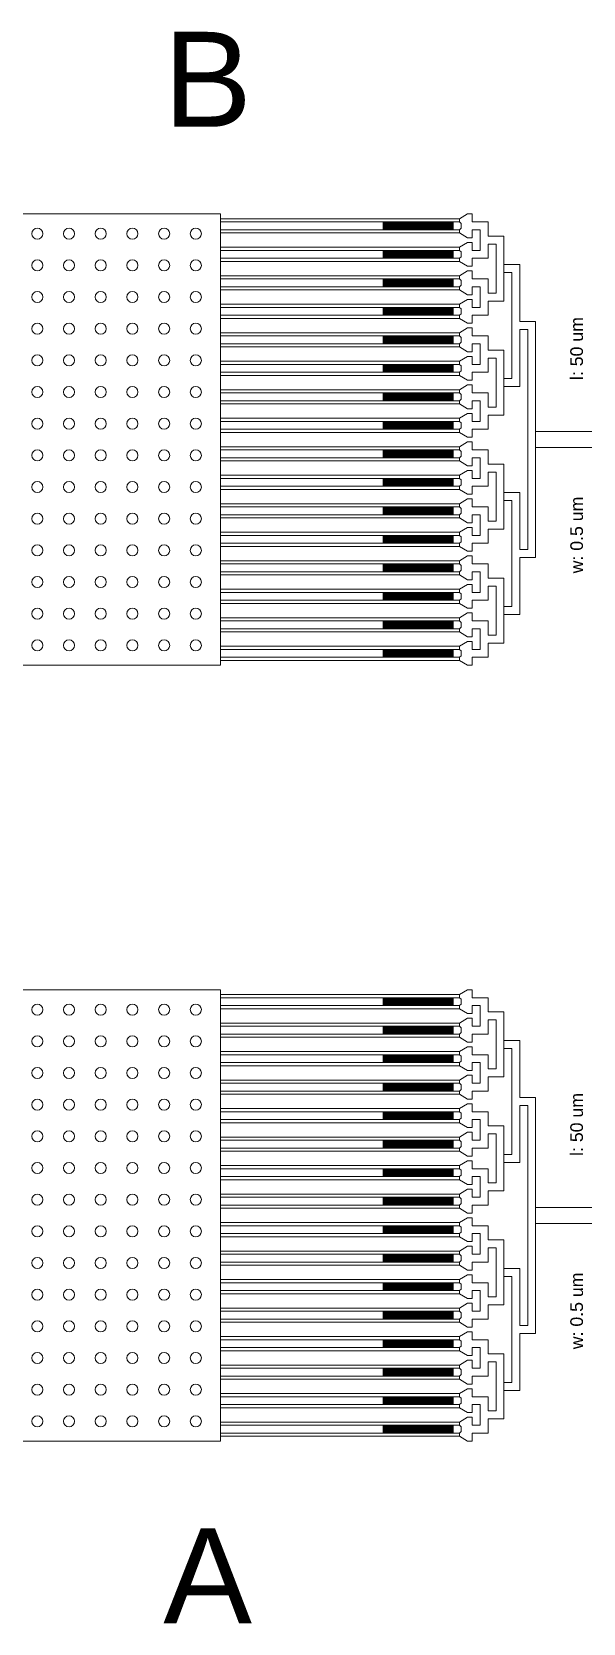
# Model space of a CAD drawing. Extents: x 1000 to 49000, y 2919 to 77300.
# Drawn here: x 30720 to 34200, y 63475 to 73525 of the extents above; entities that cross this region are included whole.
import ezdxf

# ---------------------------------------------------------------- set-up
doc = ezdxf.new("R2010")
doc.units = 13
doc.layers.add('Inner', color=4, linetype='Continuous', lineweight=0, true_color=0x00ffff)
doc.layers.add('Outer', color=1, linetype='Continuous', lineweight=0, true_color=0xff0000)
doc.styles.add('textstyle42', font='')
doc.styles.add('textstyle43', font='')
doc.styles.add('textstyle46', font='')
doc.styles.add('textstyle47', font='')
doc.styles.add('textstyle48', font='')
doc.styles.add('textstyle49', font='')
doc.styles.get('textstyle42').set_extended_font_data('Arial')
doc.styles.get('textstyle43').set_extended_font_data('Arial')
doc.styles.get('textstyle46').set_extended_font_data('Arial')
doc.styles.get('textstyle47').set_extended_font_data('Arial')
doc.styles.get('textstyle48').set_extended_font_data('Arial')
doc.styles.get('textstyle49').set_extended_font_data('Arial')

msp = doc.modelspace()

# ---------------------------------------------------------------- texts
at = {"layer": 'Inner', "char_height": 600, "attachment_point": 7}
for s, insert, style in [('B', (31550, 72925), 'textstyle49'), ('A', (31550, 63475), 'textstyle48')]:
    msp.add_mtext(s, dxfattribs=dict(at, insert=insert, style=style))
at = {"layer": 'Inner', "char_height": 80, "attachment_point": 7, "rotation": 90}
for s, insert, style in [('l: 50 um', (34199.89, 71325.86), 'textstyle46'), ('w: 0.5 um', (34200, 70105), 'textstyle47'), ('l: 50 um', (34199.89, 66425.86), 'textstyle42'), ('w: 0.5 um', (34200, 65205), 'textstyle43')]:
    msp.add_mtext(s, dxfattribs=dict(at, insert=insert, style=style))

# ---------------------------------------------------------------- linework, layer by layer
at = {"layer": 'Inner'}
for points in [[(31910, 69525), (31910, 72375), (30000, 72375), (30000, 69525), (31910, 69525)], [(33420, 72345), (33420, 72325), (33430, 72315), (33430, 72285), (33420, 72275), (33420, 72255), (33470, 72225), (33500, 72225), (33500, 72275), (33550, 72275), (33550, 72145), (33500, 72145), (33500, 72195), (33470, 72195), (33420, 72165), (33420, 72145), (33430, 72135), (33430, 72105), (33420, 72095), (33420, 72075), (33470, 72045), (33500, 72045), (33500, 72095), (33600, 72095), (33600, 72185), (33650, 72185), (33650, 71875), (33600, 71875), (33600, 71965), (33500, 71965), (33500, 72015), (33470, 72015), (33420, 71985), (33420, 71965), (33430, 71955), (33430, 71925), (33420, 71915), (33420, 71895), (33470, 71865), (33500, 71865), (33500, 71915), (33550, 71915), (33550, 71785), (33500, 71785), (33500, 71835), (33470, 71835), (33420, 71805), (33420, 71785), (33430, 71775), (33430, 71745), (33420, 71735), (33420, 71715), (33470, 71685), (33500, 71685), (33500, 71735), (33600, 71735), (33600, 71825), (33700, 71825), (33700, 72005), (33700, 72055), (33700, 72235), (33600, 72235), (33600, 72325), (33500, 72325), (33500, 72375), (33470, 72375), (33420, 72345)], [(33420, 72325), (33420, 72345), (31910, 72345), (31910, 72325), (33420, 72325)], [(33420, 72275), (33420, 72255), (31910, 72255), (31910, 72275), (33420, 72275)], [(32938.5, 72275), (32939, 72275), (32939, 72325), (32938.5, 72325), (32938.5, 72275)], [(32940, 72275), (32940.5, 72275), (32940.5, 72325), (32940, 72325), (32940, 72275)], [(32941.5, 72275), (32942, 72275), (32942, 72325), (32941.5, 72325), (32941.5, 72275)], [(32943, 72275), (32943.5, 72275), (32943.5, 72325), (32943, 72325), (32943, 72275)], [(32944.5, 72275), (32945, 72275), (32945, 72325), (32944.5, 72325), (32944.5, 72275)], [(32946, 72275), (32946.5, 72275), (32946.5, 72325), (32946, 72325), (32946, 72275)], [(32947.5, 72275), (32948, 72275), (32948, 72325), (32947.5, 72325), (32947.5, 72275)], [(32949, 72275), (32949.5, 72275), (32949.5, 72325), (32949, 72325), (32949, 72275)], [(32950.5, 72275), (32951, 72275), (32951, 72325), (32950.5, 72325), (32950.5, 72275)], [(32952, 72275), (32952.5, 72275), (32952.5, 72325), (32952, 72325), (32952, 72275)], [(32953.5, 72275), (32954, 72275), (32954, 72325), (32953.5, 72325), (32953.5, 72275)], [(32955, 72275), (32955.5, 72275), (32955.5, 72325), (32955, 72325), (32955, 72275)], [(32956.5, 72275), (32957, 72275), (32957, 72325), (32956.5, 72325), (32956.5, 72275)], [(32958, 72275), (32958.5, 72275), (32958.5, 72325), (32958, 72325), (32958, 72275)], [(32959.5, 72275), (32960, 72275), (32960, 72325), (32959.5, 72325), (32959.5, 72275)], [(32961, 72275), (32961.5, 72275), (32961.5, 72325), (32961, 72325), (32961, 72275)], [(32962.5, 72275), (32963, 72275), (32963, 72325), (32962.5, 72325), (32962.5, 72275)], [(32964, 72275), (32964.5, 72275), (32964.5, 72325), (32964, 72325), (32964, 72275)], [(32965.5, 72275), (32966, 72275), (32966, 72325), (32965.5, 72325), (32965.5, 72275)], [(32967, 72275), (32967.5, 72275), (32967.5, 72325), (32967, 72325), (32967, 72275)], [(32968.5, 72275), (32969, 72275), (32969, 72325), (32968.5, 72325), (32968.5, 72275)], [(32970, 72275), (32970.5, 72275), (32970.5, 72325), (32970, 72325), (32970, 72275)], [(32971.5, 72275), (32972, 72275), (32972, 72325), (32971.5, 72325), (32971.5, 72275)], [(32973, 72275), (32973.5, 72275), (32973.5, 72325), (32973, 72325), (32973, 72275)], [(32974.5, 72275), (32975, 72275), (32975, 72325), (32974.5, 72325), (32974.5, 72275)], [(32976, 72275), (32976.5, 72275), (32976.5, 72325), (32976, 72325), (32976, 72275)], [(32977.5, 72275), (32978, 72275), (32978, 72325), (32977.5, 72325), (32977.5, 72275)], [(32979, 72275), (32979.5, 72275), (32979.5, 72325), (32979, 72325), (32979, 72275)], [(32980.5, 72275), (32981, 72275), (32981, 72325), (32980.5, 72325), (32980.5, 72275)], [(32982, 72275), (32982.5, 72275), (32982.5, 72325), (32982, 72325), (32982, 72275)], [(32983.5, 72275), (32984, 72275), (32984, 72325), (32983.5, 72325), (32983.5, 72275)], [(32985, 72275), (32985.5, 72275), (32985.5, 72325), (32985, 72325), (32985, 72275)], [(32986.5, 72275), (32987, 72275), (32987, 72325), (32986.5, 72325), (32986.5, 72275)], [(32988, 72275), (32988.5, 72275), (32988.5, 72325), (32988, 72325), (32988, 72275)], [(32989.5, 72275), (32990, 72275), (32990, 72325), (32989.5, 72325), (32989.5, 72275)], [(32991, 72275), (32991.5, 72275), (32991.5, 72325), (32991, 72325), (32991, 72275)], [(32992.5, 72275), (32993, 72275), (32993, 72325), (32992.5, 72325), (32992.5, 72275)], [(32994, 72275), (32994.5, 72275), (32994.5, 72325), (32994, 72325), (32994, 72275)], [(32995.5, 72275), (32996, 72275), (32996, 72325), (32995.5, 72325), (32995.5, 72275)], [(32997, 72275), (32997.5, 72275), (32997.5, 72325), (32997, 72325), (32997, 72275)], [(32998.5, 72275), (32999, 72275), (32999, 72325), (32998.5, 72325), (32998.5, 72275)], [(33000, 72275), (33000.5, 72275), (33000.5, 72325), (33000, 72325), (33000, 72275)], [(33001.5, 72275), (33002, 72275), (33002, 72325), (33001.5, 72325), (33001.5, 72275)], [(33003, 72275), (33003.5, 72275), (33003.5, 72325), (33003, 72325), (33003, 72275)], [(33004.5, 72275), (33005, 72275), (33005, 72325), (33004.5, 72325), (33004.5, 72275)], [(33006, 72275), (33006.5, 72275), (33006.5, 72325), (33006, 72325), (33006, 72275)], [(33007.5, 72275), (33008, 72275), (33008, 72325), (33007.5, 72325), (33007.5, 72275)], [(33009, 72275), (33009.5, 72275), (33009.5, 72325), (33009, 72325), (33009, 72275)], [(33010.5, 72275), (33011, 72275), (33011, 72325), (33010.5, 72325), (33010.5, 72275)], [(33012, 72275), (33012.5, 72275), (33012.5, 72325), (33012, 72325), (33012, 72275)], [(33013.5, 72275), (33014, 72275), (33014, 72325), (33013.5, 72325), (33013.5, 72275)], [(33015, 72275), (33015.5, 72275), (33015.5, 72325), (33015, 72325), (33015, 72275)], [(33016.5, 72275), (33017, 72275), (33017, 72325), (33016.5, 72325), (33016.5, 72275)], [(33018, 72275), (33018.5, 72275), (33018.5, 72325), (33018, 72325), (33018, 72275)], [(33019.5, 72275), (33020, 72275), (33020, 72325), (33019.5, 72325), (33019.5, 72275)], [(33021, 72275), (33021.5, 72275), (33021.5, 72325), (33021, 72325), (33021, 72275)], [(33022.5, 72275), (33023, 72275), (33023, 72325), (33022.5, 72325), (33022.5, 72275)], [(33024, 72275), (33024.5, 72275), (33024.5, 72325), (33024, 72325), (33024, 72275)], [(33025.5, 72275), (33026, 72275), (33026, 72325), (33025.5, 72325), (33025.5, 72275)], [(33027, 72275), (33027.5, 72275), (33027.5, 72325), (33027, 72325), (33027, 72275)], [(33028.5, 72275), (33029, 72275), (33029, 72325), (33028.5, 72325), (33028.5, 72275)], [(33030, 72275), (33030.5, 72275), (33030.5, 72325), (33030, 72325), (33030, 72275)], [(33031.5, 72275), (33032, 72275), (33032, 72325), (33031.5, 72325), (33031.5, 72275)], [(33033, 72275), (33033.5, 72275), (33033.5, 72325), (33033, 72325), (33033, 72275)], [(33034.5, 72275), (33035, 72275), (33035, 72325), (33034.5, 72325), (33034.5, 72275)], [(33036, 72275), (33036.5, 72275), (33036.5, 72325), (33036, 72325), (33036, 72275)], [(33037.5, 72275), (33038, 72275), (33038, 72325), (33037.5, 72325), (33037.5, 72275)], [(33039, 72275), (33039.5, 72275), (33039.5, 72325), (33039, 72325), (33039, 72275)], [(33040.5, 72275), (33041, 72275), (33041, 72325), (33040.5, 72325), (33040.5, 72275)], [(33042, 72275), (33042.5, 72275), (33042.5, 72325), (33042, 72325), (33042, 72275)], [(33043.5, 72275), (33044, 72275), (33044, 72325), (33043.5, 72325), (33043.5, 72275)], [(33045, 72275), (33045.5, 72275), (33045.5, 72325), (33045, 72325), (33045, 72275)], [(33046.5, 72275), (33047, 72275), (33047, 72325), (33046.5, 72325), (33046.5, 72275)], [(33048, 72275), (33048.5, 72275), (33048.5, 72325), (33048, 72325), (33048, 72275)], [(33049.5, 72275), (33050, 72275), (33050, 72325), (33049.5, 72325), (33049.5, 72275)], [(33051, 72275), (33051.5, 72275), (33051.5, 72325), (33051, 72325), (33051, 72275)], [(33052.5, 72275), (33053, 72275), (33053, 72325), (33052.5, 72325), (33052.5, 72275)], [(33054, 72275), (33054.5, 72275), (33054.5, 72325), (33054, 72325), (33054, 72275)], [(33055.5, 72275), (33056, 72275), (33056, 72325), (33055.5, 72325), (33055.5, 72275)], [(33057, 72275), (33057.5, 72275), (33057.5, 72325), (33057, 72325), (33057, 72275)], [(33058.5, 72275), (33059, 72275), (33059, 72325), (33058.5, 72325), (33058.5, 72275)], [(33060, 72275), (33060.5, 72275), (33060.5, 72325), (33060, 72325), (33060, 72275)], [(33061.5, 72275), (33062, 72275), (33062, 72325), (33061.5, 72325), (33061.5, 72275)], [(33063, 72275), (33063.5, 72275), (33063.5, 72325), (33063, 72325), (33063, 72275)], [(33064.5, 72275), (33065, 72275), (33065, 72325), (33064.5, 72325), (33064.5, 72275)], [(33066, 72275), (33066.5, 72275), (33066.5, 72325), (33066, 72325), (33066, 72275)], [(33067.5, 72275), (33068, 72275), (33068, 72325), (33067.5, 72325), (33067.5, 72275)], [(33069, 72275), (33069.5, 72275), (33069.5, 72325), (33069, 72325), (33069, 72275)], [(33070.5, 72275), (33071, 72275), (33071, 72325), (33070.5, 72325), (33070.5, 72275)], [(33072, 72275), (33072.5, 72275), (33072.5, 72325), (33072, 72325), (33072, 72275)], [(33073.5, 72275), (33074, 72275), (33074, 72325), (33073.5, 72325), (33073.5, 72275)], [(33075, 72275), (33075.5, 72275), (33075.5, 72325), (33075, 72325), (33075, 72275)], [(33076.5, 72275), (33077, 72275), (33077, 72325), (33076.5, 72325), (33076.5, 72275)], [(33078, 72275), (33078.5, 72275), (33078.5, 72325), (33078, 72325), (33078, 72275)], [(33079.5, 72275), (33080, 72275), (33080, 72325), (33079.5, 72325), (33079.5, 72275)], [(33081, 72275), (33081.5, 72275), (33081.5, 72325), (33081, 72325), (33081, 72275)], [(33082.5, 72275), (33083, 72275), (33083, 72325), (33082.5, 72325), (33082.5, 72275)], [(33084, 72275), (33084.5, 72275), (33084.5, 72325), (33084, 72325), (33084, 72275)], [(33085.5, 72275), (33086, 72275), (33086, 72325), (33085.5, 72325), (33085.5, 72275)], [(33087, 72275), (33087.5, 72275), (33087.5, 72325), (33087, 72325), (33087, 72275)], [(33088.5, 72275), (33089, 72275), (33089, 72325), (33088.5, 72325), (33088.5, 72275)], [(33090, 72275), (33090.5, 72275), (33090.5, 72325), (33090, 72325), (33090, 72275)], [(33091.5, 72275), (33092, 72275), (33092, 72325), (33091.5, 72325), (33091.5, 72275)], [(33093, 72275), (33093.5, 72275), (33093.5, 72325), (33093, 72325), (33093, 72275)], [(33094.5, 72275), (33095, 72275), (33095, 72325), (33094.5, 72325), (33094.5, 72275)], [(33096, 72275), (33096.5, 72275), (33096.5, 72325), (33096, 72325), (33096, 72275)], [(33097.5, 72275), (33098, 72275), (33098, 72325), (33097.5, 72325), (33097.5, 72275)], [(33099, 72275), (33099.5, 72275), (33099.5, 72325), (33099, 72325), (33099, 72275)], [(33100.5, 72275), (33101, 72275), (33101, 72325), (33100.5, 72325), (33100.5, 72275)], [(33102, 72275), (33102.5, 72275), (33102.5, 72325), (33102, 72325), (33102, 72275)], [(33103.5, 72275), (33104, 72275), (33104, 72325), (33103.5, 72325), (33103.5, 72275)], [(33105, 72275), (33105.5, 72275), (33105.5, 72325), (33105, 72325), (33105, 72275)], [(33106.5, 72275), (33107, 72275), (33107, 72325), (33106.5, 72325), (33106.5, 72275)], [(33108, 72275), (33108.5, 72275), (33108.5, 72325), (33108, 72325), (33108, 72275)], [(33109.5, 72275), (33110, 72275), (33110, 72325), (33109.5, 72325), (33109.5, 72275)], [(33111, 72275), (33111.5, 72275), (33111.5, 72325), (33111, 72325), (33111, 72275)], [(33112.5, 72275), (33113, 72275), (33113, 72325), (33112.5, 72325), (33112.5, 72275)], [(33114, 72275), (33114.5, 72275), (33114.5, 72325), (33114, 72325), (33114, 72275)], [(33115.5, 72275), (33116, 72275), (33116, 72325), (33115.5, 72325), (33115.5, 72275)], [(33117, 72275), (33117.5, 72275), (33117.5, 72325), (33117, 72325), (33117, 72275)], [(33118.5, 72275), (33119, 72275), (33119, 72325), (33118.5, 72325), (33118.5, 72275)], [(33120, 72275), (33120.5, 72275), (33120.5, 72325), (33120, 72325), (33120, 72275)], [(33121.5, 72275), (33122, 72275), (33122, 72325), (33121.5, 72325), (33121.5, 72275)], [(33123, 72275), (33123.5, 72275), (33123.5, 72325), (33123, 72325), (33123, 72275)], [(33124.5, 72275), (33125, 72275), (33125, 72325), (33124.5, 72325), (33124.5, 72275)], [(33126, 72275), (33126.5, 72275), (33126.5, 72325), (33126, 72325), (33126, 72275)], [(33127.5, 72275), (33128, 72275), (33128, 72325), (33127.5, 72325), (33127.5, 72275)], [(33129, 72275), (33129.5, 72275), (33129.5, 72325), (33129, 72325), (33129, 72275)], [(33130.5, 72275), (33131, 72275), (33131, 72325), (33130.5, 72325), (33130.5, 72275)], [(33132, 72275), (33132.5, 72275), (33132.5, 72325), (33132, 72325), (33132, 72275)], [(33133.5, 72275), (33134, 72275), (33134, 72325), (33133.5, 72325), (33133.5, 72275)], [(33135, 72275), (33135.5, 72275), (33135.5, 72325), (33135, 72325), (33135, 72275)], [(33136.5, 72275), (33137, 72275), (33137, 72325), (33136.5, 72325), (33136.5, 72275)], [(33138, 72275), (33138.5, 72275), (33138.5, 72325), (33138, 72325), (33138, 72275)], [(33139.5, 72275), (33140, 72275), (33140, 72325), (33139.5, 72325), (33139.5, 72275)], [(33141, 72275), (33141.5, 72275), (33141.5, 72325), (33141, 72325), (33141, 72275)], [(33142.5, 72275), (33143, 72275), (33143, 72325), (33142.5, 72325), (33142.5, 72275)], [(33144, 72275), (33144.5, 72275), (33144.5, 72325), (33144, 72325), (33144, 72275)], [(33145.5, 72275), (33146, 72275), (33146, 72325), (33145.5, 72325), (33145.5, 72275)], [(33147, 72275), (33147.5, 72275), (33147.5, 72325), (33147, 72325), (33147, 72275)], [(33148.5, 72275), (33149, 72275), (33149, 72325), (33148.5, 72325), (33148.5, 72275)], [(33150, 72275), (33150.5, 72275), (33150.5, 72325), (33150, 72325), (33150, 72275)], [(33151.5, 72275), (33152, 72275), (33152, 72325), (33151.5, 72325), (33151.5, 72275)], [(33153, 72275), (33153.5, 72275), (33153.5, 72325), (33153, 72325), (33153, 72275)], [(33154.5, 72275), (33155, 72275), (33155, 72325), (33154.5, 72325), (33154.5, 72275)], [(33156, 72275), (33156.5, 72275), (33156.5, 72325), (33156, 72325), (33156, 72275)], [(33157.5, 72275), (33158, 72275), (33158, 72325), (33157.5, 72325), (33157.5, 72275)], [(33159, 72275), (33159.5, 72275), (33159.5, 72325), (33159, 72325), (33159, 72275)], [(33160.5, 72275), (33161, 72275), (33161, 72325), (33160.5, 72325), (33160.5, 72275)], [(33162, 72275), (33162.5, 72275), (33162.5, 72325), (33162, 72325), (33162, 72275)], [(33163.5, 72275), (33164, 72275), (33164, 72325), (33163.5, 72325), (33163.5, 72275)], [(33165, 72275), (33165.5, 72275), (33165.5, 72325), (33165, 72325), (33165, 72275)], [(33166.5, 72275), (33167, 72275), (33167, 72325), (33166.5, 72325), (33166.5, 72275)], [(33168, 72275), (33168.5, 72275), (33168.5, 72325), (33168, 72325), (33168, 72275)], [(33169.5, 72275), (33170, 72275), (33170, 72325), (33169.5, 72325), (33169.5, 72275)], [(33171, 72275), (33171.5, 72275), (33171.5, 72325), (33171, 72325), (33171, 72275)], [(33172.5, 72275), (33173, 72275), (33173, 72325), (33172.5, 72325), (33172.5, 72275)], [(33174, 72275), (33174.5, 72275), (33174.5, 72325), (33174, 72325), (33174, 72275)], [(33175.5, 72275), (33176, 72275), (33176, 72325), (33175.5, 72325), (33175.5, 72275)], [(33177, 72275), (33177.5, 72275), (33177.5, 72325), (33177, 72325), (33177, 72275)], [(33178.5, 72275), (33179, 72275), (33179, 72325), (33178.5, 72325), (33178.5, 72275)], [(33180, 72275), (33180.5, 72275), (33180.5, 72325), (33180, 72325), (33180, 72275)], [(33181.5, 72275), (33182, 72275), (33182, 72325), (33181.5, 72325), (33181.5, 72275)], [(33183, 72275), (33183.5, 72275), (33183.5, 72325), (33183, 72325), (33183, 72275)], [(33184.5, 72275), (33185, 72275), (33185, 72325), (33184.5, 72325), (33184.5, 72275)], [(33186, 72275), (33186.5, 72275), (33186.5, 72325), (33186, 72325), (33186, 72275)], [(33187.5, 72275), (33188, 72275), (33188, 72325), (33187.5, 72325), (33187.5, 72275)], [(33189, 72275), (33189.5, 72275), (33189.5, 72325), (33189, 72325), (33189, 72275)], [(33190.5, 72275), (33191, 72275), (33191, 72325), (33190.5, 72325), (33190.5, 72275)], [(33192, 72275), (33192.5, 72275), (33192.5, 72325), (33192, 72325), (33192, 72275)], [(33193.5, 72275), (33194, 72275), (33194, 72325), (33193.5, 72325), (33193.5, 72275)], [(33195, 72275), (33195.5, 72275), (33195.5, 72325), (33195, 72325), (33195, 72275)], [(33196.5, 72275), (33197, 72275), (33197, 72325), (33196.5, 72325), (33196.5, 72275)], [(33198, 72275), (33198.5, 72275), (33198.5, 72325), (33198, 72325), (33198, 72275)], [(33199.5, 72275), (33200, 72275), (33200, 72325), (33199.5, 72325), (33199.5, 72275)], [(33201, 72275), (33201.5, 72275), (33201.5, 72325), (33201, 72325), (33201, 72275)], [(33202.5, 72275), (33203, 72275), (33203, 72325), (33202.5, 72325), (33202.5, 72275)], [(33204, 72275), (33204.5, 72275), (33204.5, 72325), (33204, 72325), (33204, 72275)], [(33205.5, 72275), (33206, 72275), (33206, 72325), (33205.5, 72325), (33205.5, 72275)], [(33207, 72275), (33207.5, 72275), (33207.5, 72325), (33207, 72325), (33207, 72275)], [(33208.5, 72275), (33209, 72275), (33209, 72325), (33208.5, 72325), (33208.5, 72275)], [(33210, 72275), (33210.5, 72275), (33210.5, 72325), (33210, 72325), (33210, 72275)], [(33211.5, 72275), (33212, 72275), (33212, 72325), (33211.5, 72325), (33211.5, 72275)], [(33213, 72275), (33213.5, 72275), (33213.5, 72325), (33213, 72325), (33213, 72275)], [(33214.5, 72275), (33215, 72275), (33215, 72325), (33214.5, 72325), (33214.5, 72275)], [(33216, 72275), (33216.5, 72275), (33216.5, 72325), (33216, 72325), (33216, 72275)], [(33217.5, 72275), (33218, 72275), (33218, 72325), (33217.5, 72325), (33217.5, 72275)], [(33219, 72275), (33219.5, 72275), (33219.5, 72325), (33219, 72325), (33219, 72275)], [(33220.5, 72275), (33221, 72275), (33221, 72325), (33220.5, 72325), (33220.5, 72275)], [(33222, 72275), (33222.5, 72275), (33222.5, 72325), (33222, 72325), (33222, 72275)], [(33223.5, 72275), (33224, 72275), (33224, 72325), (33223.5, 72325), (33223.5, 72275)], [(33225, 72275), (33225.5, 72275), (33225.5, 72325), (33225, 72325), (33225, 72275)], [(33226.5, 72275), (33227, 72275), (33227, 72325), (33226.5, 72325), (33226.5, 72275)], [(33228, 72275), (33228.5, 72275), (33228.5, 72325), (33228, 72325), (33228, 72275)], [(33229.5, 72275), (33230, 72275), (33230, 72325), (33229.5, 72325), (33229.5, 72275)], [(33231, 72275), (33231.5, 72275), (33231.5, 72325), (33231, 72325), (33231, 72275)], [(33232.5, 72275), (33233, 72275), (33233, 72325), (33232.5, 72325), (33232.5, 72275)], [(33234, 72275), (33234.5, 72275), (33234.5, 72325), (33234, 72325), (33234, 72275)], [(33235.5, 72275), (33236, 72275), (33236, 72325), (33235.5, 72325), (33235.5, 72275)], [(33237, 72275), (33237.5, 72275), (33237.5, 72325), (33237, 72325), (33237, 72275)], [(33238.5, 72275), (33239, 72275), (33239, 72325), (33238.5, 72325), (33238.5, 72275)], [(33240, 72275), (33240.5, 72275), (33240.5, 72325), (33240, 72325), (33240, 72275)], [(33241.5, 72275), (33242, 72275), (33242, 72325), (33241.5, 72325), (33241.5, 72275)], [(33243, 72275), (33243.5, 72275), (33243.5, 72325), (33243, 72325), (33243, 72275)], [(33244.5, 72275), (33245, 72275), (33245, 72325), (33244.5, 72325), (33244.5, 72275)], [(33246, 72275), (33246.5, 72275), (33246.5, 72325), (33246, 72325), (33246, 72275)], [(33247.5, 72275), (33248, 72275), (33248, 72325), (33247.5, 72325), (33247.5, 72275)], [(33249, 72275), (33249.5, 72275), (33249.5, 72325), (33249, 72325), (33249, 72275)], [(33250.5, 72275), (33251, 72275), (33251, 72325), (33250.5, 72325), (33250.5, 72275)], [(33252, 72275), (33252.5, 72275), (33252.5, 72325), (33252, 72325), (33252, 72275)], [(33253.5, 72275), (33254, 72275), (33254, 72325), (33253.5, 72325), (33253.5, 72275)], [(33255, 72275), (33255.5, 72275), (33255.5, 72325), (33255, 72325), (33255, 72275)], [(33256.5, 72275), (33257, 72275), (33257, 72325), (33256.5, 72325), (33256.5, 72275)], [(33258, 72275), (33258.5, 72275), (33258.5, 72325), (33258, 72325), (33258, 72275)], [(33259.5, 72275), (33260, 72275), (33260, 72325), (33259.5, 72325), (33259.5, 72275)], [(33261, 72275), (33261.5, 72275), (33261.5, 72325), (33261, 72325), (33261, 72275)], [(33262.5, 72275), (33263, 72275), (33263, 72325), (33262.5, 72325), (33262.5, 72275)], [(33264, 72275), (33264.5, 72275), (33264.5, 72325), (33264, 72325), (33264, 72275)], [(33265.5, 72275), (33266, 72275), (33266, 72325), (33265.5, 72325), (33265.5, 72275)], [(33267, 72275), (33267.5, 72275), (33267.5, 72325), (33267, 72325), (33267, 72275)], [(33268.5, 72275), (33269, 72275), (33269, 72325), (33268.5, 72325), (33268.5, 72275)], [(33270, 72275), (33270.5, 72275), (33270.5, 72325), (33270, 72325), (33270, 72275)], [(33271.5, 72275), (33272, 72275), (33272, 72325), (33271.5, 72325), (33271.5, 72275)], [(33273, 72275), (33273.5, 72275), (33273.5, 72325), (33273, 72325), (33273, 72275)], [(33274.5, 72275), (33275, 72275), (33275, 72325), (33274.5, 72325), (33274.5, 72275)], [(33276, 72275), (33276.5, 72275), (33276.5, 72325), (33276, 72325), (33276, 72275)], [(33277.5, 72275), (33278, 72275), (33278, 72325), (33277.5, 72325), (33277.5, 72275)], [(33279, 72275), (33279.5, 72275), (33279.5, 72325), (33279, 72325), (33279, 72275)], [(33280.5, 72275), (33281, 72275), (33281, 72325), (33280.5, 72325), (33280.5, 72275)], [(33282, 72275), (33282.5, 72275), (33282.5, 72325), (33282, 72325), (33282, 72275)], [(33283.5, 72275), (33284, 72275), (33284, 72325), (33283.5, 72325), (33283.5, 72275)], [(33285, 72275), (33285.5, 72275), (33285.5, 72325), (33285, 72325), (33285, 72275)], [(33286.5, 72275), (33287, 72275), (33287, 72325), (33286.5, 72325), (33286.5, 72275)], [(33288, 72275), (33288.5, 72275), (33288.5, 72325), (33288, 72325), (33288, 72275)], [(33289.5, 72275), (33290, 72275), (33290, 72325), (33289.5, 72325), (33289.5, 72275)], [(33291, 72275), (33291.5, 72275), (33291.5, 72325), (33291, 72325), (33291, 72275)], [(33292.5, 72275), (33293, 72275), (33293, 72325), (33292.5, 72325), (33292.5, 72275)], [(33294, 72275), (33294.5, 72275), (33294.5, 72325), (33294, 72325), (33294, 72275)], [(33295.5, 72275), (33296, 72275), (33296, 72325), (33295.5, 72325), (33295.5, 72275)], [(33297, 72275), (33297.5, 72275), (33297.5, 72325), (33297, 72325), (33297, 72275)], [(33298.5, 72275), (33299, 72275), (33299, 72325), (33298.5, 72325), (33298.5, 72275)], [(33300, 72275), (33300.5, 72275), (33300.5, 72325), (33300, 72325), (33300, 72275)], [(33301.5, 72275), (33302, 72275), (33302, 72325), (33301.5, 72325), (33301.5, 72275)], [(33303, 72275), (33303.5, 72275), (33303.5, 72325), (33303, 72325), (33303, 72275)], [(33304.5, 72275), (33305, 72275), (33305, 72325), (33304.5, 72325), (33304.5, 72275)], [(33306, 72275), (33306.5, 72275), (33306.5, 72325), (33306, 72325), (33306, 72275)], [(33307.5, 72275), (33308, 72275), (33308, 72325), (33307.5, 72325), (33307.5, 72275)], [(33309, 72275), (33309.5, 72275), (33309.5, 72325), (33309, 72325), (33309, 72275)], [(33310.5, 72275), (33311, 72275), (33311, 72325), (33310.5, 72325), (33310.5, 72275)], [(33312, 72275), (33312.5, 72275), (33312.5, 72325), (33312, 72325), (33312, 72275)], [(33313.5, 72275), (33314, 72275), (33314, 72325), (33313.5, 72325), (33313.5, 72275)], [(33315, 72275), (33315.5, 72275), (33315.5, 72325), (33315, 72325), (33315, 72275)], [(33316.5, 72275), (33317, 72275), (33317, 72325), (33316.5, 72325), (33316.5, 72275)], [(33318, 72275), (33318.5, 72275), (33318.5, 72325), (33318, 72325), (33318, 72275)], [(33319.5, 72275), (33320, 72275), (33320, 72325), (33319.5, 72325), (33319.5, 72275)], [(33321, 72275), (33321.5, 72275), (33321.5, 72325), (33321, 72325), (33321, 72275)], [(33322.5, 72275), (33323, 72275), (33323, 72325), (33322.5, 72325), (33322.5, 72275)], [(33324, 72275), (33324.5, 72275), (33324.5, 72325), (33324, 72325), (33324, 72275)], [(33325.5, 72275), (33326, 72275), (33326, 72325), (33325.5, 72325), (33325.5, 72275)], [(33327, 72275), (33327.5, 72275), (33327.5, 72325), (33327, 72325), (33327, 72275)], [(33328.5, 72275), (33329, 72275), (33329, 72325), (33328.5, 72325), (33328.5, 72275)], [(33330, 72275), (33330.5, 72275), (33330.5, 72325), (33330, 72325), (33330, 72275)], [(33331.5, 72275), (33332, 72275), (33332, 72325), (33331.5, 72325), (33331.5, 72275)], [(33333, 72275), (33333.5, 72275), (33333.5, 72325), (33333, 72325), (33333, 72275)], [(33334.5, 72275), (33335, 72275), (33335, 72325), (33334.5, 72325), (33334.5, 72275)], [(33336, 72275), (33336.5, 72275), (33336.5, 72325), (33336, 72325), (33336, 72275)], [(33337.5, 72275), (33338, 72275), (33338, 72325), (33337.5, 72325), (33337.5, 72275)], [(33339, 72275), (33339.5, 72275), (33339.5, 72325), (33339, 72325), (33339, 72275)], [(33340.5, 72275), (33341, 72275), (33341, 72325), (33340.5, 72325), (33340.5, 72275)], [(33342, 72275), (33342.5, 72275), (33342.5, 72325), (33342, 72325), (33342, 72275)], [(33343.5, 72275), (33344, 72275), (33344, 72325), (33343.5, 72325), (33343.5, 72275)], [(33345, 72275), (33345.5, 72275), (33345.5, 72325), (33345, 72325), (33345, 72275)], [(33346.5, 72275), (33347, 72275), (33347, 72325), (33346.5, 72325), (33346.5, 72275)], [(33348, 72275), (33348.5, 72275), (33348.5, 72325), (33348, 72325), (33348, 72275)], [(33349.5, 72275), (33350, 72275), (33350, 72325), (33349.5, 72325), (33349.5, 72275)], [(33351, 72275), (33351.5, 72275), (33351.5, 72325), (33351, 72325), (33351, 72275)], [(33352.5, 72275), (33353, 72275), (33353, 72325), (33352.5, 72325), (33352.5, 72275)], [(33354, 72275), (33354.5, 72275), (33354.5, 72325), (33354, 72325), (33354, 72275)], [(33355.5, 72275), (33356, 72275), (33356, 72325), (33355.5, 72325), (33355.5, 72275)], [(33357, 72275), (33357.5, 72275), (33357.5, 72325), (33357, 72325), (33357, 72275)], [(33358.5, 72275), (33359, 72275), (33359, 72325), (33358.5, 72325), (33358.5, 72275)], [(33360, 72275), (33360.5, 72275), (33360.5, 72325), (33360, 72325), (33360, 72275)], [(33361.5, 72275), (33362, 72275), (33362, 72325), (33361.5, 72325), (33361.5, 72275)], [(33363, 72275), (33363.5, 72275), (33363.5, 72325), (33363, 72325), (33363, 72275)], [(33364.5, 72275), (33365, 72275), (33365, 72325), (33364.5, 72325), (33364.5, 72275)], [(33366, 72275), (33366.5, 72275), (33366.5, 72325), (33366, 72325), (33366, 72275)], [(33367.5, 72275), (33368, 72275), (33368, 72325), (33367.5, 72325), (33367.5, 72275)], [(33369, 72275), (33369.5, 72275), (33369.5, 72325), (33369, 72325), (33369, 72275)], [(33370.5, 72275), (33371, 72275), (33371, 72325), (33370.5, 72325), (33370.5, 72275)], [(33372, 72275), (33372.5, 72275), (33372.5, 72325), (33372, 72325), (33372, 72275)], [(33373.5, 72275), (33374, 72275), (33374, 72325), (33373.5, 72325), (33373.5, 72275)], [(33375, 72275), (33375.5, 72275), (33375.5, 72325), (33375, 72325), (33375, 72275)], [(33376.5, 72275), (33377, 72275), (33377, 72325), (33376.5, 72325), (33376.5, 72275)], [(33378, 72275), (33378.5, 72275), (33378.5, 72325), (33378, 72325), (33378, 72275)], [(33379.5, 72275), (33380, 72275), (33380, 72325), (33379.5, 72325), (33379.5, 72275)], [(33420, 72145), (33420, 72165), (31910, 72165), (31910, 72145), (33420, 72145)], [(33420, 72095), (33420, 72075), (31910, 72075), (31910, 72095), (33420, 72095)], [(32938.5, 72095), (32939, 72095), (32939, 72145), (32938.5, 72145), (32938.5, 72095)], [(32940, 72095), (32940.5, 72095), (32940.5, 72145), (32940, 72145), (32940, 72095)], [(32941.5, 72095), (32942, 72095), (32942, 72145), (32941.5, 72145), (32941.5, 72095)], [(32943, 72095), (32943.5, 72095), (32943.5, 72145), (32943, 72145), (32943, 72095)], [(32944.5, 72095), (32945, 72095), (32945, 72145), (32944.5, 72145), (32944.5, 72095)], [(32946, 72095), (32946.5, 72095), (32946.5, 72145), (32946, 72145), (32946, 72095)], [(32947.5, 72095), (32948, 72095), (32948, 72145), (32947.5, 72145), (32947.5, 72095)], [(32949, 72095), (32949.5, 72095), (32949.5, 72145), (32949, 72145), (32949, 72095)], [(32950.5, 72095), (32951, 72095), (32951, 72145), (32950.5, 72145), (32950.5, 72095)], [(32952, 72095), (32952.5, 72095), (32952.5, 72145), (32952, 72145), (32952, 72095)], [(32953.5, 72095), (32954, 72095), (32954, 72145), (32953.5, 72145), (32953.5, 72095)], [(32955, 72095), (32955.5, 72095), (32955.5, 72145), (32955, 72145), (32955, 72095)], [(32956.5, 72095), (32957, 72095), (32957, 72145), (32956.5, 72145), (32956.5, 72095)], [(32958, 72095), (32958.5, 72095), (32958.5, 72145), (32958, 72145), (32958, 72095)], [(32959.5, 72095), (32960, 72095), (32960, 72145), (32959.5, 72145), (32959.5, 72095)], [(32961, 72095), (32961.5, 72095), (32961.5, 72145), (32961, 72145), (32961, 72095)], [(32962.5, 72095), (32963, 72095), (32963, 72145), (32962.5, 72145), (32962.5, 72095)], [(32964, 72095), (32964.5, 72095), (32964.5, 72145), (32964, 72145), (32964, 72095)], [(32965.5, 72095), (32966, 72095), (32966, 72145), (32965.5, 72145), (32965.5, 72095)], [(32967, 72095), (32967.5, 72095), (32967.5, 72145), (32967, 72145), (32967, 72095)], [(32968.5, 72095), (32969, 72095), (32969, 72145), (32968.5, 72145), (32968.5, 72095)], [(32970, 72095), (32970.5, 72095), (32970.5, 72145), (32970, 72145), (32970, 72095)], [(32971.5, 72095), (32972, 72095), (32972, 72145), (32971.5, 72145), (32971.5, 72095)], [(32973, 72095), (32973.5, 72095), (32973.5, 72145), (32973, 72145), (32973, 72095)], [(32974.5, 72095), (32975, 72095), (32975, 72145), (32974.5, 72145), (32974.5, 72095)], [(32976, 72095), (32976.5, 72095), (32976.5, 72145), (32976, 72145), (32976, 72095)], [(32977.5, 72095), (32978, 72095), (32978, 72145), (32977.5, 72145), (32977.5, 72095)], [(32979, 72095), (32979.5, 72095), (32979.5, 72145), (32979, 72145), (32979, 72095)], [(32980.5, 72095), (32981, 72095), (32981, 72145), (32980.5, 72145), (32980.5, 72095)], [(32982, 72095), (32982.5, 72095), (32982.5, 72145), (32982, 72145), (32982, 72095)], [(32983.5, 72095), (32984, 72095), (32984, 72145), (32983.5, 72145), (32983.5, 72095)], [(32985, 72095), (32985.5, 72095), (32985.5, 72145), (32985, 72145), (32985, 72095)], [(32986.5, 72095), (32987, 72095), (32987, 72145), (32986.5, 72145), (32986.5, 72095)], [(32988, 72095), (32988.5, 72095), (32988.5, 72145), (32988, 72145), (32988, 72095)], [(32989.5, 72095), (32990, 72095), (32990, 72145), (32989.5, 72145), (32989.5, 72095)], [(32991, 72095), (32991.5, 72095), (32991.5, 72145), (32991, 72145), (32991, 72095)], [(32992.5, 72095), (32993, 72095), (32993, 72145), (32992.5, 72145), (32992.5, 72095)], [(32994, 72095), (32994.5, 72095), (32994.5, 72145), (32994, 72145), (32994, 72095)], [(32995.5, 72095), (32996, 72095), (32996, 72145), (32995.5, 72145), (32995.5, 72095)], [(32997, 72095), (32997.5, 72095), (32997.5, 72145), (32997, 72145), (32997, 72095)], [(32998.5, 72095), (32999, 72095), (32999, 72145), (32998.5, 72145), (32998.5, 72095)], [(33000, 72095), (33000.5, 72095), (33000.5, 72145), (33000, 72145), (33000, 72095)], [(33001.5, 72095), (33002, 72095), (33002, 72145), (33001.5, 72145), (33001.5, 72095)], [(33003, 72095), (33003.5, 72095), (33003.5, 72145), (33003, 72145), (33003, 72095)], [(33004.5, 72095), (33005, 72095), (33005, 72145), (33004.5, 72145), (33004.5, 72095)], [(33006, 72095), (33006.5, 72095), (33006.5, 72145), (33006, 72145), (33006, 72095)], [(33007.5, 72095), (33008, 72095), (33008, 72145), (33007.5, 72145), (33007.5, 72095)], [(33009, 72095), (33009.5, 72095), (33009.5, 72145), (33009, 72145), (33009, 72095)], [(33010.5, 72095), (33011, 72095), (33011, 72145), (33010.5, 72145), (33010.5, 72095)], [(33012, 72095), (33012.5, 72095), (33012.5, 72145), (33012, 72145), (33012, 72095)], [(33013.5, 72095), (33014, 72095), (33014, 72145), (33013.5, 72145), (33013.5, 72095)], [(33015, 72095), (33015.5, 72095), (33015.5, 72145), (33015, 72145), (33015, 72095)], [(33016.5, 72095), (33017, 72095), (33017, 72145), (33016.5, 72145), (33016.5, 72095)], [(33018, 72095), (33018.5, 72095), (33018.5, 72145), (33018, 72145), (33018, 72095)], [(33019.5, 72095), (33020, 72095), (33020, 72145), (33019.5, 72145), (33019.5, 72095)], [(33021, 72095), (33021.5, 72095), (33021.5, 72145), (33021, 72145), (33021, 72095)], [(33022.5, 72095), (33023, 72095), (33023, 72145), (33022.5, 72145), (33022.5, 72095)], [(33024, 72095), (33024.5, 72095), (33024.5, 72145), (33024, 72145), (33024, 72095)], [(33025.5, 72095), (33026, 72095), (33026, 72145), (33025.5, 72145), (33025.5, 72095)], [(33027, 72095), (33027.5, 72095), (33027.5, 72145), (33027, 72145), (33027, 72095)], [(33028.5, 72095), (33029, 72095), (33029, 72145), (33028.5, 72145), (33028.5, 72095)], [(33030, 72095), (33030.5, 72095), (33030.5, 72145), (33030, 72145), (33030, 72095)], [(33031.5, 72095), (33032, 72095), (33032, 72145), (33031.5, 72145), (33031.5, 72095)], [(33033, 72095), (33033.5, 72095), (33033.5, 72145), (33033, 72145), (33033, 72095)], [(33034.5, 72095), (33035, 72095), (33035, 72145), (33034.5, 72145), (33034.5, 72095)], [(33036, 72095), (33036.5, 72095), (33036.5, 72145), (33036, 72145), (33036, 72095)], [(33037.5, 72095), (33038, 72095), (33038, 72145), (33037.5, 72145), (33037.5, 72095)], [(33039, 72095), (33039.5, 72095), (33039.5, 72145), (33039, 72145), (33039, 72095)], [(33040.5, 72095), (33041, 72095), (33041, 72145), (33040.5, 72145), (33040.5, 72095)], [(33042, 72095), (33042.5, 72095), (33042.5, 72145), (33042, 72145), (33042, 72095)], [(33043.5, 72095), (33044, 72095), (33044, 72145), (33043.5, 72145), (33043.5, 72095)], [(33045, 72095), (33045.5, 72095), (33045.5, 72145), (33045, 72145), (33045, 72095)], [(33046.5, 72095), (33047, 72095), (33047, 72145), (33046.5, 72145), (33046.5, 72095)], [(33048, 72095), (33048.5, 72095), (33048.5, 72145), (33048, 72145), (33048, 72095)], [(33049.5, 72095), (33050, 72095), (33050, 72145), (33049.5, 72145), (33049.5, 72095)], [(33051, 72095), (33051.5, 72095), (33051.5, 72145), (33051, 72145), (33051, 72095)], [(33052.5, 72095), (33053, 72095), (33053, 72145), (33052.5, 72145), (33052.5, 72095)], [(33054, 72095), (33054.5, 72095), (33054.5, 72145), (33054, 72145), (33054, 72095)], [(33055.5, 72095), (33056, 72095), (33056, 72145), (33055.5, 72145), (33055.5, 72095)], [(33057, 72095), (33057.5, 72095), (33057.5, 72145), (33057, 72145), (33057, 72095)], [(33058.5, 72095), (33059, 72095), (33059, 72145), (33058.5, 72145), (33058.5, 72095)], [(33060, 72095), (33060.5, 72095), (33060.5, 72145), (33060, 72145), (33060, 72095)], [(33061.5, 72095), (33062, 72095), (33062, 72145), (33061.5, 72145), (33061.5, 72095)], [(33063, 72095), (33063.5, 72095), (33063.5, 72145), (33063, 72145), (33063, 72095)], [(33064.5, 72095), (33065, 72095), (33065, 72145), (33064.5, 72145), (33064.5, 72095)], [(33066, 72095), (33066.5, 72095), (33066.5, 72145), (33066, 72145), (33066, 72095)], [(33067.5, 72095), (33068, 72095), (33068, 72145), (33067.5, 72145), (33067.5, 72095)], [(33069, 72095), (33069.5, 72095), (33069.5, 72145), (33069, 72145), (33069, 72095)], [(33070.5, 72095), (33071, 72095), (33071, 72145), (33070.5, 72145), (33070.5, 72095)], [(33072, 72095), (33072.5, 72095), (33072.5, 72145), (33072, 72145), (33072, 72095)], [(33073.5, 72095), (33074, 72095), (33074, 72145), (33073.5, 72145), (33073.5, 72095)], [(33075, 72095), (33075.5, 72095), (33075.5, 72145), (33075, 72145), (33075, 72095)], [(33076.5, 72095), (33077, 72095), (33077, 72145), (33076.5, 72145), (33076.5, 72095)], [(33078, 72095), (33078.5, 72095), (33078.5, 72145), (33078, 72145), (33078, 72095)], [(33079.5, 72095), (33080, 72095), (33080, 72145), (33079.5, 72145), (33079.5, 72095)], [(33081, 72095), (33081.5, 72095), (33081.5, 72145), (33081, 72145), (33081, 72095)], [(33082.5, 72095), (33083, 72095), (33083, 72145), (33082.5, 72145), (33082.5, 72095)], [(33084, 72095), (33084.5, 72095), (33084.5, 72145), (33084, 72145), (33084, 72095)], [(33085.5, 72095), (33086, 72095), (33086, 72145), (33085.5, 72145), (33085.5, 72095)], [(33087, 72095), (33087.5, 72095), (33087.5, 72145), (33087, 72145), (33087, 72095)], [(33088.5, 72095), (33089, 72095), (33089, 72145), (33088.5, 72145), (33088.5, 72095)], [(33090, 72095), (33090.5, 72095), (33090.5, 72145), (33090, 72145), (33090, 72095)], [(33091.5, 72095), (33092, 72095), (33092, 72145), (33091.5, 72145), (33091.5, 72095)], [(33093, 72095), (33093.5, 72095), (33093.5, 72145), (33093, 72145), (33093, 72095)], [(33094.5, 72095), (33095, 72095), (33095, 72145), (33094.5, 72145), (33094.5, 72095)], [(33096, 72095), (33096.5, 72095), (33096.5, 72145), (33096, 72145), (33096, 72095)], [(33097.5, 72095), (33098, 72095), (33098, 72145), (33097.5, 72145), (33097.5, 72095)], [(33099, 72095), (33099.5, 72095), (33099.5, 72145), (33099, 72145), (33099, 72095)], [(33100.5, 72095), (33101, 72095), (33101, 72145), (33100.5, 72145), (33100.5, 72095)], [(33102, 72095), (33102.5, 72095), (33102.5, 72145), (33102, 72145), (33102, 72095)], [(33103.5, 72095), (33104, 72095), (33104, 72145), (33103.5, 72145), (33103.5, 72095)], [(33105, 72095), (33105.5, 72095), (33105.5, 72145), (33105, 72145), (33105, 72095)], [(33106.5, 72095), (33107, 72095), (33107, 72145), (33106.5, 72145), (33106.5, 72095)], [(33108, 72095), (33108.5, 72095), (33108.5, 72145), (33108, 72145), (33108, 72095)], [(33109.5, 72095), (33110, 72095), (33110, 72145), (33109.5, 72145), (33109.5, 72095)], [(33111, 72095), (33111.5, 72095), (33111.5, 72145), (33111, 72145), (33111, 72095)], [(33112.5, 72095), (33113, 72095), (33113, 72145), (33112.5, 72145), (33112.5, 72095)], [(33114, 72095), (33114.5, 72095), (33114.5, 72145), (33114, 72145), (33114, 72095)], [(33115.5, 72095), (33116, 72095), (33116, 72145), (33115.5, 72145), (33115.5, 72095)], [(33117, 72095), (33117.5, 72095), (33117.5, 72145), (33117, 72145), (33117, 72095)], [(33118.5, 72095), (33119, 72095), (33119, 72145), (33118.5, 72145), (33118.5, 72095)], [(33120, 72095), (33120.5, 72095), (33120.5, 72145), (33120, 72145), (33120, 72095)], [(33121.5, 72095), (33122, 72095), (33122, 72145), (33121.5, 72145), (33121.5, 72095)], [(33123, 72095), (33123.5, 72095), (33123.5, 72145), (33123, 72145), (33123, 72095)], [(33124.5, 72095), (33125, 72095), (33125, 72145), (33124.5, 72145), (33124.5, 72095)], [(33126, 72095), (33126.5, 72095), (33126.5, 72145), (33126, 72145), (33126, 72095)], [(33127.5, 72095), (33128, 72095), (33128, 72145), (33127.5, 72145), (33127.5, 72095)], [(33129, 72095), (33129.5, 72095), (33129.5, 72145), (33129, 72145), (33129, 72095)], [(33130.5, 72095), (33131, 72095), (33131, 72145), (33130.5, 72145), (33130.5, 72095)], [(33132, 72095), (33132.5, 72095), (33132.5, 72145), (33132, 72145), (33132, 72095)], [(33133.5, 72095), (33134, 72095), (33134, 72145), (33133.5, 72145), (33133.5, 72095)], [(33135, 72095), (33135.5, 72095), (33135.5, 72145), (33135, 72145), (33135, 72095)], [(33136.5, 72095), (33137, 72095), (33137, 72145), (33136.5, 72145), (33136.5, 72095)], [(33138, 72095), (33138.5, 72095), (33138.5, 72145), (33138, 72145), (33138, 72095)], [(33139.5, 72095), (33140, 72095), (33140, 72145), (33139.5, 72145), (33139.5, 72095)], [(33141, 72095), (33141.5, 72095), (33141.5, 72145), (33141, 72145), (33141, 72095)], [(33142.5, 72095), (33143, 72095), (33143, 72145), (33142.5, 72145), (33142.5, 72095)], [(33144, 72095), (33144.5, 72095), (33144.5, 72145), (33144, 72145), (33144, 72095)], [(33145.5, 72095), (33146, 72095), (33146, 72145), (33145.5, 72145), (33145.5, 72095)], [(33147, 72095), (33147.5, 72095), (33147.5, 72145), (33147, 72145), (33147, 72095)], [(33148.5, 72095), (33149, 72095), (33149, 72145), (33148.5, 72145), (33148.5, 72095)], [(33150, 72095), (33150.5, 72095), (33150.5, 72145), (33150, 72145), (33150, 72095)], [(33151.5, 72095), (33152, 72095), (33152, 72145), (33151.5, 72145), (33151.5, 72095)], [(33153, 72095), (33153.5, 72095), (33153.5, 72145), (33153, 72145), (33153, 72095)], [(33154.5, 72095), (33155, 72095), (33155, 72145), (33154.5, 72145), (33154.5, 72095)], [(33156, 72095), (33156.5, 72095), (33156.5, 72145), (33156, 72145), (33156, 72095)], [(33157.5, 72095), (33158, 72095), (33158, 72145), (33157.5, 72145), (33157.5, 72095)], [(33159, 72095), (33159.5, 72095), (33159.5, 72145), (33159, 72145), (33159, 72095)], [(33160.5, 72095), (33161, 72095), (33161, 72145), (33160.5, 72145), (33160.5, 72095)], [(33162, 72095), (33162.5, 72095), (33162.5, 72145), (33162, 72145), (33162, 72095)], [(33163.5, 72095), (33164, 72095), (33164, 72145), (33163.5, 72145), (33163.5, 72095)], [(33165, 72095), (33165.5, 72095), (33165.5, 72145), (33165, 72145), (33165, 72095)], [(33166.5, 72095), (33167, 72095), (33167, 72145), (33166.5, 72145), (33166.5, 72095)], [(33168, 72095), (33168.5, 72095), (33168.5, 72145), (33168, 72145), (33168, 72095)], [(33169.5, 72095), (33170, 72095), (33170, 72145), (33169.5, 72145), (33169.5, 72095)], [(33171, 72095), (33171.5, 72095), (33171.5, 72145), (33171, 72145), (33171, 72095)], [(33172.5, 72095), (33173, 72095), (33173, 72145), (33172.5, 72145), (33172.5, 72095)], [(33174, 72095), (33174.5, 72095), (33174.5, 72145), (33174, 72145), (33174, 72095)], [(33175.5, 72095), (33176, 72095), (33176, 72145), (33175.5, 72145), (33175.5, 72095)], [(33177, 72095), (33177.5, 72095), (33177.5, 72145), (33177, 72145), (33177, 72095)], [(33178.5, 72095), (33179, 72095), (33179, 72145), (33178.5, 72145), (33178.5, 72095)], [(33180, 72095), (33180.5, 72095), (33180.5, 72145), (33180, 72145), (33180, 72095)], [(33181.5, 72095), (33182, 72095), (33182, 72145), (33181.5, 72145), (33181.5, 72095)], [(33183, 72095), (33183.5, 72095), (33183.5, 72145), (33183, 72145), (33183, 72095)], [(33184.5, 72095), (33185, 72095), (33185, 72145), (33184.5, 72145), (33184.5, 72095)], [(33186, 72095), (33186.5, 72095), (33186.5, 72145), (33186, 72145), (33186, 72095)], [(33187.5, 72095), (33188, 72095), (33188, 72145), (33187.5, 72145), (33187.5, 72095)], [(33189, 72095), (33189.5, 72095), (33189.5, 72145), (33189, 72145), (33189, 72095)], [(33190.5, 72095), (33191, 72095), (33191, 72145), (33190.5, 72145), (33190.5, 72095)], [(33192, 72095), (33192.5, 72095), (33192.5, 72145), (33192, 72145), (33192, 72095)], [(33193.5, 72095), (33194, 72095), (33194, 72145), (33193.5, 72145), (33193.5, 72095)], [(33195, 72095), (33195.5, 72095), (33195.5, 72145), (33195, 72145), (33195, 72095)], [(33196.5, 72095), (33197, 72095), (33197, 72145), (33196.5, 72145), (33196.5, 72095)], [(33198, 72095), (33198.5, 72095), (33198.5, 72145), (33198, 72145), (33198, 72095)], [(33199.5, 72095), (33200, 72095), (33200, 72145), (33199.5, 72145), (33199.5, 72095)], [(33201, 72095), (33201.5, 72095), (33201.5, 72145), (33201, 72145), (33201, 72095)], [(33202.5, 72095), (33203, 72095), (33203, 72145), (33202.5, 72145), (33202.5, 72095)], [(33204, 72095), (33204.5, 72095), (33204.5, 72145), (33204, 72145), (33204, 72095)], [(33205.5, 72095), (33206, 72095), (33206, 72145), (33205.5, 72145), (33205.5, 72095)], [(33207, 72095), (33207.5, 72095), (33207.5, 72145), (33207, 72145), (33207, 72095)], [(33208.5, 72095), (33209, 72095), (33209, 72145), (33208.5, 72145), (33208.5, 72095)], [(33210, 72095), (33210.5, 72095), (33210.5, 72145), (33210, 72145), (33210, 72095)], [(33211.5, 72095), (33212, 72095), (33212, 72145), (33211.5, 72145), (33211.5, 72095)], [(33213, 72095), (33213.5, 72095), (33213.5, 72145), (33213, 72145), (33213, 72095)], [(33214.5, 72095), (33215, 72095), (33215, 72145), (33214.5, 72145), (33214.5, 72095)], [(33216, 72095), (33216.5, 72095), (33216.5, 72145), (33216, 72145), (33216, 72095)], [(33217.5, 72095), (33218, 72095), (33218, 72145), (33217.5, 72145), (33217.5, 72095)], [(33219, 72095), (33219.5, 72095), (33219.5, 72145), (33219, 72145), (33219, 72095)], [(33220.5, 72095), (33221, 72095), (33221, 72145), (33220.5, 72145), (33220.5, 72095)], [(33222, 72095), (33222.5, 72095), (33222.5, 72145), (33222, 72145), (33222, 72095)], [(33223.5, 72095), (33224, 72095), (33224, 72145), (33223.5, 72145), (33223.5, 72095)], [(33225, 72095), (33225.5, 72095), (33225.5, 72145), (33225, 72145), (33225, 72095)], [(33226.5, 72095), (33227, 72095), (33227, 72145), (33226.5, 72145), (33226.5, 72095)], [(33228, 72095), (33228.5, 72095), (33228.5, 72145), (33228, 72145), (33228, 72095)], [(33229.5, 72095), (33230, 72095), (33230, 72145), (33229.5, 72145), (33229.5, 72095)], [(33231, 72095), (33231.5, 72095), (33231.5, 72145), (33231, 72145), (33231, 72095)], [(33232.5, 72095), (33233, 72095), (33233, 72145), (33232.5, 72145), (33232.5, 72095)], [(33234, 72095), (33234.5, 72095), (33234.5, 72145), (33234, 72145), (33234, 72095)], [(33235.5, 72095), (33236, 72095), (33236, 72145), (33235.5, 72145), (33235.5, 72095)], [(33237, 72095), (33237.5, 72095), (33237.5, 72145), (33237, 72145), (33237, 72095)], [(33238.5, 72095), (33239, 72095), (33239, 72145), (33238.5, 72145), (33238.5, 72095)], [(33240, 72095), (33240.5, 72095), (33240.5, 72145), (33240, 72145), (33240, 72095)], [(33241.5, 72095), (33242, 72095), (33242, 72145), (33241.5, 72145), (33241.5, 72095)], [(33243, 72095), (33243.5, 72095), (33243.5, 72145), (33243, 72145), (33243, 72095)], [(33244.5, 72095), (33245, 72095), (33245, 72145), (33244.5, 72145), (33244.5, 72095)], [(33246, 72095), (33246.5, 72095), (33246.5, 72145), (33246, 72145), (33246, 72095)], [(33247.5, 72095), (33248, 72095), (33248, 72145), (33247.5, 72145), (33247.5, 72095)], [(33249, 72095), (33249.5, 72095), (33249.5, 72145), (33249, 72145), (33249, 72095)], [(33250.5, 72095), (33251, 72095), (33251, 72145), (33250.5, 72145), (33250.5, 72095)], [(33252, 72095), (33252.5, 72095), (33252.5, 72145), (33252, 72145), (33252, 72095)], [(33253.5, 72095), (33254, 72095), (33254, 72145), (33253.5, 72145), (33253.5, 72095)], [(33255, 72095), (33255.5, 72095), (33255.5, 72145), (33255, 72145), (33255, 72095)], [(33256.5, 72095), (33257, 72095), (33257, 72145), (33256.5, 72145), (33256.5, 72095)], [(33258, 72095), (33258.5, 72095), (33258.5, 72145), (33258, 72145), (33258, 72095)], [(33259.5, 72095), (33260, 72095), (33260, 72145), (33259.5, 72145), (33259.5, 72095)], [(33261, 72095), (33261.5, 72095), (33261.5, 72145), (33261, 72145), (33261, 72095)], [(33262.5, 72095), (33263, 72095), (33263, 72145), (33262.5, 72145), (33262.5, 72095)], [(33264, 72095), (33264.5, 72095), (33264.5, 72145), (33264, 72145), (33264, 72095)], [(33265.5, 72095), (33266, 72095), (33266, 72145), (33265.5, 72145), (33265.5, 72095)], [(33267, 72095), (33267.5, 72095), (33267.5, 72145), (33267, 72145), (33267, 72095)], [(33268.5, 72095), (33269, 72095), (33269, 72145), (33268.5, 72145), (33268.5, 72095)], [(33270, 72095), (33270.5, 72095), (33270.5, 72145), (33270, 72145), (33270, 72095)], [(33271.5, 72095), (33272, 72095), (33272, 72145), (33271.5, 72145), (33271.5, 72095)], [(33273, 72095), (33273.5, 72095), (33273.5, 72145), (33273, 72145), (33273, 72095)], [(33274.5, 72095), (33275, 72095), (33275, 72145), (33274.5, 72145), (33274.5, 72095)], [(33276, 72095), (33276.5, 72095), (33276.5, 72145), (33276, 72145), (33276, 72095)], [(33277.5, 72095), (33278, 72095), (33278, 72145), (33277.5, 72145), (33277.5, 72095)], [(33279, 72095), (33279.5, 72095), (33279.5, 72145), (33279, 72145), (33279, 72095)], [(33280.5, 72095), (33281, 72095), (33281, 72145), (33280.5, 72145), (33280.5, 72095)], [(33282, 72095), (33282.5, 72095), (33282.5, 72145), (33282, 72145), (33282, 72095)], [(33283.5, 72095), (33284, 72095), (33284, 72145), (33283.5, 72145), (33283.5, 72095)], [(33285, 72095), (33285.5, 72095), (33285.5, 72145), (33285, 72145), (33285, 72095)], [(33286.5, 72095), (33287, 72095), (33287, 72145), (33286.5, 72145), (33286.5, 72095)], [(33288, 72095), (33288.5, 72095), (33288.5, 72145), (33288, 72145), (33288, 72095)], [(33289.5, 72095), (33290, 72095), (33290, 72145), (33289.5, 72145), (33289.5, 72095)], [(33291, 72095), (33291.5, 72095), (33291.5, 72145), (33291, 72145), (33291, 72095)], [(33292.5, 72095), (33293, 72095), (33293, 72145), (33292.5, 72145), (33292.5, 72095)], [(33294, 72095), (33294.5, 72095), (33294.5, 72145), (33294, 72145), (33294, 72095)], [(33295.5, 72095), (33296, 72095), (33296, 72145), (33295.5, 72145), (33295.5, 72095)], [(33297, 72095), (33297.5, 72095), (33297.5, 72145), (33297, 72145), (33297, 72095)], [(33298.5, 72095), (33299, 72095), (33299, 72145), (33298.5, 72145), (33298.5, 72095)], [(33300, 72095), (33300.5, 72095), (33300.5, 72145), (33300, 72145), (33300, 72095)], [(33301.5, 72095), (33302, 72095), (33302, 72145), (33301.5, 72145), (33301.5, 72095)], [(33303, 72095), (33303.5, 72095), (33303.5, 72145), (33303, 72145), (33303, 72095)], [(33304.5, 72095), (33305, 72095), (33305, 72145), (33304.5, 72145), (33304.5, 72095)], [(33306, 72095), (33306.5, 72095), (33306.5, 72145), (33306, 72145), (33306, 72095)], [(33307.5, 72095), (33308, 72095), (33308, 72145), (33307.5, 72145), (33307.5, 72095)], [(33309, 72095), (33309.5, 72095), (33309.5, 72145), (33309, 72145), (33309, 72095)], [(33310.5, 72095), (33311, 72095), (33311, 72145), (33310.5, 72145), (33310.5, 72095)], [(33312, 72095), (33312.5, 72095), (33312.5, 72145), (33312, 72145), (33312, 72095)], [(33313.5, 72095), (33314, 72095), (33314, 72145), (33313.5, 72145), (33313.5, 72095)], [(33315, 72095), (33315.5, 72095), (33315.5, 72145), (33315, 72145), (33315, 72095)], [(33316.5, 72095), (33317, 72095), (33317, 72145), (33316.5, 72145), (33316.5, 72095)], [(33318, 72095), (33318.5, 72095), (33318.5, 72145), (33318, 72145), (33318, 72095)], [(33319.5, 72095), (33320, 72095), (33320, 72145), (33319.5, 72145), (33319.5, 72095)], [(33321, 72095), (33321.5, 72095), (33321.5, 72145), (33321, 72145), (33321, 72095)], [(33322.5, 72095), (33323, 72095), (33323, 72145), (33322.5, 72145), (33322.5, 72095)], [(33324, 72095), (33324.5, 72095), (33324.5, 72145), (33324, 72145), (33324, 72095)], [(33325.5, 72095), (33326, 72095), (33326, 72145), (33325.5, 72145), (33325.5, 72095)], [(33327, 72095), (33327.5, 72095), (33327.5, 72145), (33327, 72145), (33327, 72095)], [(33328.5, 72095), (33329, 72095), (33329, 72145), (33328.5, 72145), (33328.5, 72095)], [(33330, 72095), (33330.5, 72095), (33330.5, 72145), (33330, 72145), (33330, 72095)], [(33331.5, 72095), (33332, 72095), (33332, 72145), (33331.5, 72145), (33331.5, 72095)], [(33333, 72095), (33333.5, 72095), (33333.5, 72145), (33333, 72145), (33333, 72095)], [(33334.5, 72095), (33335, 72095), (33335, 72145), (33334.5, 72145), (33334.5, 72095)], [(33336, 72095), (33336.5, 72095), (33336.5, 72145), (33336, 72145), (33336, 72095)], [(33337.5, 72095), (33338, 72095), (33338, 72145), (33337.5, 72145), (33337.5, 72095)], [(33339, 72095), (33339.5, 72095), (33339.5, 72145), (33339, 72145), (33339, 72095)], [(33340.5, 72095), (33341, 72095), (33341, 72145), (33340.5, 72145), (33340.5, 72095)], [(33342, 72095), (33342.5, 72095), (33342.5, 72145), (33342, 72145), (33342, 72095)], [(33343.5, 72095), (33344, 72095), (33344, 72145), (33343.5, 72145), (33343.5, 72095)], [(33345, 72095), (33345.5, 72095), (33345.5, 72145), (33345, 72145), (33345, 72095)], [(33346.5, 72095), (33347, 72095), (33347, 72145), (33346.5, 72145), (33346.5, 72095)], [(33348, 72095), (33348.5, 72095), (33348.5, 72145), (33348, 72145), (33348, 72095)], [(33349.5, 72095), (33350, 72095), (33350, 72145), (33349.5, 72145), (33349.5, 72095)], [(33351, 72095), (33351.5, 72095), (33351.5, 72145), (33351, 72145), (33351, 72095)], [(33352.5, 72095), (33353, 72095), (33353, 72145), (33352.5, 72145), (33352.5, 72095)], [(33354, 72095), (33354.5, 72095), (33354.5, 72145), (33354, 72145), (33354, 72095)], [(33355.5, 72095), (33356, 72095), (33356, 72145), (33355.5, 72145), (33355.5, 72095)], [(33357, 72095), (33357.5, 72095), (33357.5, 72145), (33357, 72145), (33357, 72095)], [(33358.5, 72095), (33359, 72095), (33359, 72145), (33358.5, 72145), (33358.5, 72095)], [(33360, 72095), (33360.5, 72095), (33360.5, 72145), (33360, 72145), (33360, 72095)], [(33361.5, 72095), (33362, 72095), (33362, 72145), (33361.5, 72145), (33361.5, 72095)], [(33363, 72095), (33363.5, 72095), (33363.5, 72145), (33363, 72145), (33363, 72095)], [(33364.5, 72095), (33365, 72095), (33365, 72145), (33364.5, 72145), (33364.5, 72095)], [(33366, 72095), (33366.5, 72095), (33366.5, 72145), (33366, 72145), (33366, 72095)], [(33367.5, 72095), (33368, 72095), (33368, 72145), (33367.5, 72145), (33367.5, 72095)], [(33369, 72095), (33369.5, 72095), (33369.5, 72145), (33369, 72145), (33369, 72095)], [(33370.5, 72095), (33371, 72095), (33371, 72145), (33370.5, 72145), (33370.5, 72095)], [(33372, 72095), (33372.5, 72095), (33372.5, 72145), (33372, 72145), (33372, 72095)], [(33373.5, 72095), (33374, 72095), (33374, 72145), (33373.5, 72145), (33373.5, 72095)], [(33375, 72095), (33375.5, 72095), (33375.5, 72145), (33375, 72145), (33375, 72095)], [(33376.5, 72095), (33377, 72095), (33377, 72145), (33376.5, 72145), (33376.5, 72095)], [(33378, 72095), (33378.5, 72095), (33378.5, 72145), (33378, 72145), (33378, 72095)], [(33379.5, 72095), (33380, 72095), (33380, 72145), (33379.5, 72145), (33379.5, 72095)], [(33420, 71965), (33420, 71985), (31910, 71985), (31910, 71965), (33420, 71965)], [(32938.5, 71915), (32939, 71915), (32939, 71965), (32938.5, 71965), (32938.5, 71915)], [(32940, 71915), (32940.5, 71915), (32940.5, 71965), (32940, 71965), (32940, 71915)], [(32941.5, 71915), (32942, 71915), (32942, 71965), (32941.5, 71965), (32941.5, 71915)], [(32943, 71915), (32943.5, 71915), (32943.5, 71965), (32943, 71965), (32943, 71915)], [(32944.5, 71915), (32945, 71915), (32945, 71965), (32944.5, 71965), (32944.5, 71915)], [(32946, 71915), (32946.5, 71915), (32946.5, 71965), (32946, 71965), (32946, 71915)], [(32947.5, 71915), (32948, 71915), (32948, 71965), (32947.5, 71965), (32947.5, 71915)], [(32949, 71915), (32949.5, 71915), (32949.5, 71965), (32949, 71965), (32949, 71915)], [(32950.5, 71915), (32951, 71915), (32951, 71965), (32950.5, 71965), (32950.5, 71915)], [(32952, 71915), (32952.5, 71915), (32952.5, 71965), (32952, 71965), (32952, 71915)], [(32953.5, 71915), (32954, 71915), (32954, 71965), (32953.5, 71965), (32953.5, 71915)], [(32955, 71915), (32955.5, 71915), (32955.5, 71965), (32955, 71965), (32955, 71915)], [(32956.5, 71915), (32957, 71915), (32957, 71965), (32956.5, 71965), (32956.5, 71915)], [(32958, 71915), (32958.5, 71915), (32958.5, 71965), (32958, 71965), (32958, 71915)], [(32959.5, 71915), (32960, 71915), (32960, 71965), (32959.5, 71965), (32959.5, 71915)], [(32961, 71915), (32961.5, 71915), (32961.5, 71965), (32961, 71965), (32961, 71915)], [(32962.5, 71915), (32963, 71915), (32963, 71965), (32962.5, 71965), (32962.5, 71915)], [(32964, 71915), (32964.5, 71915), (32964.5, 71965), (32964, 71965), (32964, 71915)], [(32965.5, 71915), (32966, 71915), (32966, 71965), (32965.5, 71965), (32965.5, 71915)], [(32967, 71915), (32967.5, 71915), (32967.5, 71965), (32967, 71965), (32967, 71915)], [(32968.5, 71915), (32969, 71915), (32969, 71965), (32968.5, 71965), (32968.5, 71915)], [(32970, 71915), (32970.5, 71915), (32970.5, 71965), (32970, 71965), (32970, 71915)], [(32971.5, 71915), (32972, 71915), (32972, 71965), (32971.5, 71965), (32971.5, 71915)], [(32973, 71915), (32973.5, 71915), (32973.5, 71965), (32973, 71965), (32973, 71915)], [(32974.5, 71915), (32975, 71915), (32975, 71965), (32974.5, 71965), (32974.5, 71915)], [(32976, 71915), (32976.5, 71915), (32976.5, 71965), (32976, 71965), (32976, 71915)], [(32977.5, 71915), (32978, 71915), (32978, 71965), (32977.5, 71965), (32977.5, 71915)], [(32979, 71915), (32979.5, 71915), (32979.5, 71965), (32979, 71965), (32979, 71915)], [(32980.5, 71915), (32981, 71915), (32981, 71965), (32980.5, 71965), (32980.5, 71915)], [(32982, 71915), (32982.5, 71915), (32982.5, 71965), (32982, 71965), (32982, 71915)], [(32983.5, 71915), (32984, 71915), (32984, 71965), (32983.5, 71965), (32983.5, 71915)], [(32985, 71915), (32985.5, 71915), (32985.5, 71965), (32985, 71965), (32985, 71915)], [(32986.5, 71915), (32987, 71915), (32987, 71965), (32986.5, 71965), (32986.5, 71915)], [(32988, 71915), (32988.5, 71915), (32988.5, 71965), (32988, 71965), (32988, 71915)], [(32989.5, 71915), (32990, 71915), (32990, 71965), (32989.5, 71965), (32989.5, 71915)], [(32991, 71915), (32991.5, 71915), (32991.5, 71965), (32991, 71965), (32991, 71915)], [(32992.5, 71915), (32993, 71915), (32993, 71965), (32992.5, 71965), (32992.5, 71915)], [(32994, 71915), (32994.5, 71915), (32994.5, 71965), (32994, 71965), (32994, 71915)], [(32995.5, 71915), (32996, 71915), (32996, 71965), (32995.5, 71965), (32995.5, 71915)], [(32997, 71915), (32997.5, 71915), (32997.5, 71965), (32997, 71965), (32997, 71915)], [(32998.5, 71915), (32999, 71915), (32999, 71965), (32998.5, 71965), (32998.5, 71915)], [(33000, 71915), (33000.5, 71915), (33000.5, 71965), (33000, 71965), (33000, 71915)], [(33001.5, 71915), (33002, 71915), (33002, 71965), (33001.5, 71965), (33001.5, 71915)], [(33003, 71915), (33003.5, 71915), (33003.5, 71965), (33003, 71965), (33003, 71915)], [(33004.5, 71915), (33005, 71915), (33005, 71965), (33004.5, 71965), (33004.5, 71915)], [(33006, 71915), (33006.5, 71915), (33006.5, 71965), (33006, 71965), (33006, 71915)], [(33007.5, 71915), (33008, 71915), (33008, 71965), (33007.5, 71965), (33007.5, 71915)], [(33009, 71915), (33009.5, 71915), (33009.5, 71965), (33009, 71965), (33009, 71915)], [(33010.5, 71915), (33011, 71915), (33011, 71965), (33010.5, 71965), (33010.5, 71915)], [(33012, 71915), (33012.5, 71915), (33012.5, 71965), (33012, 71965), (33012, 71915)], [(33013.5, 71915), (33014, 71915), (33014, 71965), (33013.5, 71965), (33013.5, 71915)], [(33015, 71915), (33015.5, 71915), (33015.5, 71965), (33015, 71965), (33015, 71915)], [(33016.5, 71915), (33017, 71915), (33017, 71965), (33016.5, 71965), (33016.5, 71915)], [(33018, 71915), (33018.5, 71915), (33018.5, 71965), (33018, 71965), (33018, 71915)], [(33019.5, 71915), (33020, 71915), (33020, 71965), (33019.5, 71965), (33019.5, 71915)], [(33021, 71915), (33021.5, 71915), (33021.5, 71965), (33021, 71965), (33021, 71915)], [(33022.5, 71915), (33023, 71915), (33023, 71965), (33022.5, 71965), (33022.5, 71915)], [(33024, 71915), (33024.5, 71915), (33024.5, 71965), (33024, 71965), (33024, 71915)], [(33025.5, 71915), (33026, 71915), (33026, 71965), (33025.5, 71965), (33025.5, 71915)], [(33027, 71915), (33027.5, 71915), (33027.5, 71965), (33027, 71965), (33027, 71915)], [(33028.5, 71915), (33029, 71915), (33029, 71965), (33028.5, 71965), (33028.5, 71915)], [(33030, 71915), (33030.5, 71915), (33030.5, 71965), (33030, 71965), (33030, 71915)], [(33031.5, 71915), (33032, 71915), (33032, 71965), (33031.5, 71965), (33031.5, 71915)], [(33033, 71915), (33033.5, 71915), (33033.5, 71965), (33033, 71965), (33033, 71915)], [(33034.5, 71915), (33035, 71915), (33035, 71965), (33034.5, 71965), (33034.5, 71915)], [(33036, 71915), (33036.5, 71915), (33036.5, 71965), (33036, 71965), (33036, 71915)], [(33037.5, 71915), (33038, 71915), (33038, 71965), (33037.5, 71965), (33037.5, 71915)], [(33039, 71915), (33039.5, 71915), (33039.5, 71965), (33039, 71965), (33039, 71915)], [(33040.5, 71915), (33041, 71915), (33041, 71965), (33040.5, 71965), (33040.5, 71915)], [(33042, 71915), (33042.5, 71915), (33042.5, 71965), (33042, 71965), (33042, 71915)], [(33043.5, 71915), (33044, 71915), (33044, 71965), (33043.5, 71965), (33043.5, 71915)], [(33045, 71915), (33045.5, 71915), (33045.5, 71965), (33045, 71965), (33045, 71915)], [(33046.5, 71915), (33047, 71915), (33047, 71965), (33046.5, 71965), (33046.5, 71915)], [(33048, 71915), (33048.5, 71915), (33048.5, 71965), (33048, 71965), (33048, 71915)], [(33049.5, 71915), (33050, 71915), (33050, 71965), (33049.5, 71965), (33049.5, 71915)], [(33051, 71915), (33051.5, 71915), (33051.5, 71965), (33051, 71965), (33051, 71915)], [(33052.5, 71915), (33053, 71915), (33053, 71965), (33052.5, 71965), (33052.5, 71915)], [(33054, 71915), (33054.5, 71915), (33054.5, 71965), (33054, 71965), (33054, 71915)], [(33055.5, 71915), (33056, 71915), (33056, 71965), (33055.5, 71965), (33055.5, 71915)], [(33057, 71915), (33057.5, 71915), (33057.5, 71965), (33057, 71965), (33057, 71915)], [(33058.5, 71915), (33059, 71915), (33059, 71965), (33058.5, 71965), (33058.5, 71915)], [(33060, 71915), (33060.5, 71915), (33060.5, 71965), (33060, 71965), (33060, 71915)], [(33061.5, 71915), (33062, 71915), (33062, 71965), (33061.5, 71965), (33061.5, 71915)], [(33063, 71915), (33063.5, 71915), (33063.5, 71965), (33063, 71965), (33063, 71915)], [(33064.5, 71915), (33065, 71915), (33065, 71965), (33064.5, 71965), (33064.5, 71915)], [(33066, 71915), (33066.5, 71915), (33066.5, 71965), (33066, 71965), (33066, 71915)], [(33067.5, 71915), (33068, 71915), (33068, 71965), (33067.5, 71965), (33067.5, 71915)], [(33069, 71915), (33069.5, 71915), (33069.5, 71965), (33069, 71965), (33069, 71915)], [(33070.5, 71915), (33071, 71915), (33071, 71965), (33070.5, 71965), (33070.5, 71915)], [(33072, 71915), (33072.5, 71915), (33072.5, 71965), (33072, 71965), (33072, 71915)], [(33073.5, 71915), (33074, 71915), (33074, 71965), (33073.5, 71965), (33073.5, 71915)], [(33075, 71915), (33075.5, 71915), (33075.5, 71965), (33075, 71965), (33075, 71915)], [(33076.5, 71915), (33077, 71915), (33077, 71965), (33076.5, 71965), (33076.5, 71915)], [(33078, 71915), (33078.5, 71915), (33078.5, 71965), (33078, 71965), (33078, 71915)], [(33079.5, 71915), (33080, 71915), (33080, 71965), (33079.5, 71965), (33079.5, 71915)], [(33081, 71915), (33081.5, 71915), (33081.5, 71965), (33081, 71965), (33081, 71915)], [(33082.5, 71915), (33083, 71915), (33083, 71965), (33082.5, 71965), (33082.5, 71915)], [(33084, 71915), (33084.5, 71915), (33084.5, 71965), (33084, 71965), (33084, 71915)], [(33085.5, 71915), (33086, 71915), (33086, 71965), (33085.5, 71965), (33085.5, 71915)], [(33087, 71915), (33087.5, 71915), (33087.5, 71965), (33087, 71965), (33087, 71915)], [(33088.5, 71915), (33089, 71915), (33089, 71965), (33088.5, 71965), (33088.5, 71915)], [(33090, 71915), (33090.5, 71915), (33090.5, 71965), (33090, 71965), (33090, 71915)], [(33091.5, 71915), (33092, 71915), (33092, 71965), (33091.5, 71965), (33091.5, 71915)], [(33093, 71915), (33093.5, 71915), (33093.5, 71965), (33093, 71965), (33093, 71915)], [(33094.5, 71915), (33095, 71915), (33095, 71965), (33094.5, 71965), (33094.5, 71915)], [(33096, 71915), (33096.5, 71915), (33096.5, 71965), (33096, 71965), (33096, 71915)], [(33097.5, 71915), (33098, 71915), (33098, 71965), (33097.5, 71965), (33097.5, 71915)], [(33099, 71915), (33099.5, 71915), (33099.5, 71965), (33099, 71965), (33099, 71915)], [(33100.5, 71915), (33101, 71915), (33101, 71965), (33100.5, 71965), (33100.5, 71915)], [(33102, 71915), (33102.5, 71915), (33102.5, 71965), (33102, 71965), (33102, 71915)], [(33103.5, 71915), (33104, 71915), (33104, 71965), (33103.5, 71965), (33103.5, 71915)], [(33105, 71915), (33105.5, 71915), (33105.5, 71965), (33105, 71965), (33105, 71915)], [(33106.5, 71915), (33107, 71915), (33107, 71965), (33106.5, 71965), (33106.5, 71915)], [(33108, 71915), (33108.5, 71915), (33108.5, 71965), (33108, 71965), (33108, 71915)], [(33109.5, 71915), (33110, 71915), (33110, 71965), (33109.5, 71965), (33109.5, 71915)], [(33111, 71915), (33111.5, 71915), (33111.5, 71965), (33111, 71965), (33111, 71915)], [(33112.5, 71915), (33113, 71915), (33113, 71965), (33112.5, 71965), (33112.5, 71915)], [(33114, 71915), (33114.5, 71915), (33114.5, 71965), (33114, 71965), (33114, 71915)], [(33115.5, 71915), (33116, 71915), (33116, 71965), (33115.5, 71965), (33115.5, 71915)], [(33117, 71915), (33117.5, 71915), (33117.5, 71965), (33117, 71965), (33117, 71915)], [(33118.5, 71915), (33119, 71915), (33119, 71965), (33118.5, 71965), (33118.5, 71915)], [(33120, 71915), (33120.5, 71915), (33120.5, 71965), (33120, 71965), (33120, 71915)], [(33121.5, 71915), (33122, 71915), (33122, 71965), (33121.5, 71965), (33121.5, 71915)], [(33123, 71915), (33123.5, 71915), (33123.5, 71965), (33123, 71965), (33123, 71915)], [(33124.5, 71915), (33125, 71915), (33125, 71965), (33124.5, 71965), (33124.5, 71915)], [(33126, 71915), (33126.5, 71915), (33126.5, 71965), (33126, 71965), (33126, 71915)], [(33127.5, 71915), (33128, 71915), (33128, 71965), (33127.5, 71965), (33127.5, 71915)], [(33129, 71915), (33129.5, 71915), (33129.5, 71965), (33129, 71965), (33129, 71915)], [(33130.5, 71915), (33131, 71915), (33131, 71965), (33130.5, 71965), (33130.5, 71915)], [(33132, 71915), (33132.5, 71915), (33132.5, 71965), (33132, 71965), (33132, 71915)], [(33133.5, 71915), (33134, 71915), (33134, 71965), (33133.5, 71965), (33133.5, 71915)], [(33135, 71915), (33135.5, 71915), (33135.5, 71965), (33135, 71965), (33135, 71915)], [(33136.5, 71915), (33137, 71915), (33137, 71965), (33136.5, 71965), (33136.5, 71915)], [(33138, 71915), (33138.5, 71915), (33138.5, 71965), (33138, 71965), (33138, 71915)], [(33139.5, 71915), (33140, 71915), (33140, 71965), (33139.5, 71965), (33139.5, 71915)], [(33141, 71915), (33141.5, 71915), (33141.5, 71965), (33141, 71965), (33141, 71915)], [(33142.5, 71915), (33143, 71915), (33143, 71965), (33142.5, 71965), (33142.5, 71915)], [(33144, 71915), (33144.5, 71915), (33144.5, 71965), (33144, 71965), (33144, 71915)], [(33145.5, 71915), (33146, 71915), (33146, 71965), (33145.5, 71965), (33145.5, 71915)], [(33147, 71915), (33147.5, 71915), (33147.5, 71965), (33147, 71965), (33147, 71915)], [(33148.5, 71915), (33149, 71915), (33149, 71965), (33148.5, 71965), (33148.5, 71915)], [(33150, 71915), (33150.5, 71915), (33150.5, 71965), (33150, 71965), (33150, 71915)], [(33151.5, 71915), (33152, 71915), (33152, 71965), (33151.5, 71965), (33151.5, 71915)], [(33153, 71915), (33153.5, 71915), (33153.5, 71965), (33153, 71965), (33153, 71915)], [(33154.5, 71915), (33155, 71915), (33155, 71965), (33154.5, 71965), (33154.5, 71915)], [(33156, 71915), (33156.5, 71915), (33156.5, 71965), (33156, 71965), (33156, 71915)], [(33157.5, 71915), (33158, 71915), (33158, 71965), (33157.5, 71965), (33157.5, 71915)], [(33159, 71915), (33159.5, 71915), (33159.5, 71965), (33159, 71965), (33159, 71915)], [(33160.5, 71915), (33161, 71915), (33161, 71965), (33160.5, 71965), (33160.5, 71915)], [(33162, 71915), (33162.5, 71915), (33162.5, 71965), (33162, 71965), (33162, 71915)], [(33163.5, 71915), (33164, 71915), (33164, 71965), (33163.5, 71965), (33163.5, 71915)], [(33165, 71915), (33165.5, 71915), (33165.5, 71965), (33165, 71965), (33165, 71915)], [(33166.5, 71915), (33167, 71915), (33167, 71965), (33166.5, 71965), (33166.5, 71915)], [(33168, 71915), (33168.5, 71915), (33168.5, 71965), (33168, 71965), (33168, 71915)], [(33169.5, 71915), (33170, 71915), (33170, 71965), (33169.5, 71965), (33169.5, 71915)], [(33171, 71915), (33171.5, 71915), (33171.5, 71965), (33171, 71965), (33171, 71915)], [(33172.5, 71915), (33173, 71915), (33173, 71965), (33172.5, 71965), (33172.5, 71915)], [(33174, 71915), (33174.5, 71915), (33174.5, 71965), (33174, 71965), (33174, 71915)], [(33175.5, 71915), (33176, 71915), (33176, 71965), (33175.5, 71965), (33175.5, 71915)], [(33177, 71915), (33177.5, 71915), (33177.5, 71965), (33177, 71965), (33177, 71915)], [(33178.5, 71915), (33179, 71915), (33179, 71965), (33178.5, 71965), (33178.5, 71915)], [(33180, 71915), (33180.5, 71915), (33180.5, 71965), (33180, 71965), (33180, 71915)], [(33181.5, 71915), (33182, 71915), (33182, 71965), (33181.5, 71965), (33181.5, 71915)], [(33183, 71915), (33183.5, 71915), (33183.5, 71965), (33183, 71965), (33183, 71915)], [(33184.5, 71915), (33185, 71915), (33185, 71965), (33184.5, 71965), (33184.5, 71915)], [(33186, 71915), (33186.5, 71915), (33186.5, 71965), (33186, 71965), (33186, 71915)], [(33187.5, 71915), (33188, 71915), (33188, 71965), (33187.5, 71965), (33187.5, 71915)], [(33189, 71915), (33189.5, 71915), (33189.5, 71965), (33189, 71965), (33189, 71915)], [(33190.5, 71915), (33191, 71915), (33191, 71965), (33190.5, 71965), (33190.5, 71915)], [(33192, 71915), (33192.5, 71915), (33192.5, 71965), (33192, 71965), (33192, 71915)], [(33193.5, 71915), (33194, 71915), (33194, 71965), (33193.5, 71965), (33193.5, 71915)], [(33195, 71915), (33195.5, 71915), (33195.5, 71965), (33195, 71965), (33195, 71915)], [(33196.5, 71915), (33197, 71915), (33197, 71965), (33196.5, 71965), (33196.5, 71915)], [(33198, 71915), (33198.5, 71915), (33198.5, 71965), (33198, 71965), (33198, 71915)], [(33199.5, 71915), (33200, 71915), (33200, 71965), (33199.5, 71965), (33199.5, 71915)], [(33201, 71915), (33201.5, 71915), (33201.5, 71965), (33201, 71965), (33201, 71915)], [(33202.5, 71915), (33203, 71915), (33203, 71965), (33202.5, 71965), (33202.5, 71915)], [(33204, 71915), (33204.5, 71915), (33204.5, 71965), (33204, 71965), (33204, 71915)], [(33205.5, 71915), (33206, 71915), (33206, 71965), (33205.5, 71965), (33205.5, 71915)], [(33207, 71915), (33207.5, 71915), (33207.5, 71965), (33207, 71965), (33207, 71915)], [(33208.5, 71915), (33209, 71915), (33209, 71965), (33208.5, 71965), (33208.5, 71915)], [(33210, 71915), (33210.5, 71915), (33210.5, 71965), (33210, 71965), (33210, 71915)], [(33211.5, 71915), (33212, 71915), (33212, 71965), (33211.5, 71965), (33211.5, 71915)], [(33213, 71915), (33213.5, 71915), (33213.5, 71965), (33213, 71965), (33213, 71915)], [(33214.5, 71915), (33215, 71915), (33215, 71965), (33214.5, 71965), (33214.5, 71915)], [(33216, 71915), (33216.5, 71915), (33216.5, 71965), (33216, 71965), (33216, 71915)], [(33217.5, 71915), (33218, 71915), (33218, 71965), (33217.5, 71965), (33217.5, 71915)], [(33219, 71915), (33219.5, 71915), (33219.5, 71965), (33219, 71965), (33219, 71915)], [(33220.5, 71915), (33221, 71915), (33221, 71965), (33220.5, 71965), (33220.5, 71915)], [(33222, 71915), (33222.5, 71915), (33222.5, 71965), (33222, 71965), (33222, 71915)], [(33223.5, 71915), (33224, 71915), (33224, 71965), (33223.5, 71965), (33223.5, 71915)], [(33225, 71915), (33225.5, 71915), (33225.5, 71965), (33225, 71965), (33225, 71915)], [(33226.5, 71915), (33227, 71915), (33227, 71965), (33226.5, 71965), (33226.5, 71915)], [(33228, 71915), (33228.5, 71915), (33228.5, 71965), (33228, 71965), (33228, 71915)], [(33229.5, 71915), (33230, 71915), (33230, 71965), (33229.5, 71965), (33229.5, 71915)], [(33231, 71915), (33231.5, 71915), (33231.5, 71965), (33231, 71965), (33231, 71915)], [(33232.5, 71915), (33233, 71915), (33233, 71965), (33232.5, 71965), (33232.5, 71915)], [(33234, 71915), (33234.5, 71915), (33234.5, 71965), (33234, 71965), (33234, 71915)], [(33235.5, 71915), (33236, 71915), (33236, 71965), (33235.5, 71965), (33235.5, 71915)], [(33237, 71915), (33237.5, 71915), (33237.5, 71965), (33237, 71965), (33237, 71915)], [(33238.5, 71915), (33239, 71915), (33239, 71965), (33238.5, 71965), (33238.5, 71915)], [(33240, 71915), (33240.5, 71915), (33240.5, 71965), (33240, 71965), (33240, 71915)], [(33241.5, 71915), (33242, 71915), (33242, 71965), (33241.5, 71965), (33241.5, 71915)], [(33243, 71915), (33243.5, 71915), (33243.5, 71965), (33243, 71965), (33243, 71915)], [(33244.5, 71915), (33245, 71915), (33245, 71965), (33244.5, 71965), (33244.5, 71915)], [(33246, 71915), (33246.5, 71915), (33246.5, 71965), (33246, 71965), (33246, 71915)], [(33247.5, 71915), (33248, 71915), (33248, 71965), (33247.5, 71965), (33247.5, 71915)], [(33249, 71915), (33249.5, 71915), (33249.5, 71965), (33249, 71965), (33249, 71915)], [(33250.5, 71915), (33251, 71915), (33251, 71965), (33250.5, 71965), (33250.5, 71915)], [(33252, 71915), (33252.5, 71915), (33252.5, 71965), (33252, 71965), (33252, 71915)], [(33253.5, 71915), (33254, 71915), (33254, 71965), (33253.5, 71965), (33253.5, 71915)], [(33255, 71915), (33255.5, 71915), (33255.5, 71965), (33255, 71965), (33255, 71915)], [(33256.5, 71915), (33257, 71915), (33257, 71965), (33256.5, 71965), (33256.5, 71915)], [(33258, 71915), (33258.5, 71915), (33258.5, 71965), (33258, 71965), (33258, 71915)], [(33259.5, 71915), (33260, 71915), (33260, 71965), (33259.5, 71965), (33259.5, 71915)], [(33261, 71915), (33261.5, 71915), (33261.5, 71965), (33261, 71965), (33261, 71915)], [(33262.5, 71915), (33263, 71915), (33263, 71965), (33262.5, 71965), (33262.5, 71915)], [(33264, 71915), (33264.5, 71915), (33264.5, 71965), (33264, 71965), (33264, 71915)], [(33265.5, 71915), (33266, 71915), (33266, 71965), (33265.5, 71965), (33265.5, 71915)], [(33267, 71915), (33267.5, 71915), (33267.5, 71965), (33267, 71965), (33267, 71915)], [(33268.5, 71915), (33269, 71915), (33269, 71965), (33268.5, 71965), (33268.5, 71915)], [(33270, 71915), (33270.5, 71915), (33270.5, 71965), (33270, 71965), (33270, 71915)], [(33271.5, 71915), (33272, 71915), (33272, 71965), (33271.5, 71965), (33271.5, 71915)], [(33273, 71915), (33273.5, 71915), (33273.5, 71965), (33273, 71965), (33273, 71915)], [(33274.5, 71915), (33275, 71915), (33275, 71965), (33274.5, 71965), (33274.5, 71915)], [(33276, 71915), (33276.5, 71915), (33276.5, 71965), (33276, 71965), (33276, 71915)], [(33277.5, 71915), (33278, 71915), (33278, 71965), (33277.5, 71965), (33277.5, 71915)], [(33279, 71915), (33279.5, 71915), (33279.5, 71965), (33279, 71965), (33279, 71915)], [(33280.5, 71915), (33281, 71915), (33281, 71965), (33280.5, 71965), (33280.5, 71915)], [(33282, 71915), (33282.5, 71915), (33282.5, 71965), (33282, 71965), (33282, 71915)], [(33283.5, 71915), (33284, 71915), (33284, 71965), (33283.5, 71965), (33283.5, 71915)], [(33285, 71915), (33285.5, 71915), (33285.5, 71965), (33285, 71965), (33285, 71915)], [(33286.5, 71915), (33287, 71915), (33287, 71965), (33286.5, 71965), (33286.5, 71915)], [(33288, 71915), (33288.5, 71915), (33288.5, 71965), (33288, 71965), (33288, 71915)], [(33289.5, 71915), (33290, 71915), (33290, 71965), (33289.5, 71965), (33289.5, 71915)], [(33291, 71915), (33291.5, 71915), (33291.5, 71965), (33291, 71965), (33291, 71915)], [(33292.5, 71915), (33293, 71915), (33293, 71965), (33292.5, 71965), (33292.5, 71915)], [(33294, 71915), (33294.5, 71915), (33294.5, 71965), (33294, 71965), (33294, 71915)], [(33295.5, 71915), (33296, 71915), (33296, 71965), (33295.5, 71965), (33295.5, 71915)], [(33297, 71915), (33297.5, 71915), (33297.5, 71965), (33297, 71965), (33297, 71915)], [(33298.5, 71915), (33299, 71915), (33299, 71965), (33298.5, 71965), (33298.5, 71915)], [(33300, 71915), (33300.5, 71915), (33300.5, 71965), (33300, 71965), (33300, 71915)], [(33301.5, 71915), (33302, 71915), (33302, 71965), (33301.5, 71965), (33301.5, 71915)], [(33303, 71915), (33303.5, 71915), (33303.5, 71965), (33303, 71965), (33303, 71915)], [(33304.5, 71915), (33305, 71915), (33305, 71965), (33304.5, 71965), (33304.5, 71915)], [(33306, 71915), (33306.5, 71915), (33306.5, 71965), (33306, 71965), (33306, 71915)], [(33307.5, 71915), (33308, 71915), (33308, 71965), (33307.5, 71965), (33307.5, 71915)], [(33309, 71915), (33309.5, 71915), (33309.5, 71965), (33309, 71965), (33309, 71915)], [(33310.5, 71915), (33311, 71915), (33311, 71965), (33310.5, 71965), (33310.5, 71915)], [(33312, 71915), (33312.5, 71915), (33312.5, 71965), (33312, 71965), (33312, 71915)], [(33313.5, 71915), (33314, 71915), (33314, 71965), (33313.5, 71965), (33313.5, 71915)], [(33315, 71915), (33315.5, 71915), (33315.5, 71965), (33315, 71965), (33315, 71915)], [(33316.5, 71915), (33317, 71915), (33317, 71965), (33316.5, 71965), (33316.5, 71915)], [(33318, 71915), (33318.5, 71915), (33318.5, 71965), (33318, 71965), (33318, 71915)], [(33319.5, 71915), (33320, 71915), (33320, 71965), (33319.5, 71965), (33319.5, 71915)], [(33321, 71915), (33321.5, 71915), (33321.5, 71965), (33321, 71965), (33321, 71915)], [(33322.5, 71915), (33323, 71915), (33323, 71965), (33322.5, 71965), (33322.5, 71915)], [(33324, 71915), (33324.5, 71915), (33324.5, 71965), (33324, 71965), (33324, 71915)], [(33325.5, 71915), (33326, 71915), (33326, 71965), (33325.5, 71965), (33325.5, 71915)], [(33327, 71915), (33327.5, 71915), (33327.5, 71965), (33327, 71965), (33327, 71915)], [(33328.5, 71915), (33329, 71915), (33329, 71965), (33328.5, 71965), (33328.5, 71915)], [(33330, 71915), (33330.5, 71915), (33330.5, 71965), (33330, 71965), (33330, 71915)], [(33331.5, 71915), (33332, 71915), (33332, 71965), (33331.5, 71965), (33331.5, 71915)], [(33333, 71915), (33333.5, 71915), (33333.5, 71965), (33333, 71965), (33333, 71915)], [(33334.5, 71915), (33335, 71915), (33335, 71965), (33334.5, 71965), (33334.5, 71915)], [(33336, 71915), (33336.5, 71915), (33336.5, 71965), (33336, 71965), (33336, 71915)], [(33337.5, 71915), (33338, 71915), (33338, 71965), (33337.5, 71965), (33337.5, 71915)], [(33339, 71915), (33339.5, 71915), (33339.5, 71965), (33339, 71965), (33339, 71915)], [(33340.5, 71915), (33341, 71915), (33341, 71965), (33340.5, 71965), (33340.5, 71915)], [(33342, 71915), (33342.5, 71915), (33342.5, 71965), (33342, 71965), (33342, 71915)], [(33343.5, 71915), (33344, 71915), (33344, 71965), (33343.5, 71965), (33343.5, 71915)], [(33345, 71915), (33345.5, 71915), (33345.5, 71965), (33345, 71965), (33345, 71915)], [(33346.5, 71915), (33347, 71915), (33347, 71965), (33346.5, 71965), (33346.5, 71915)], [(33348, 71915), (33348.5, 71915), (33348.5, 71965), (33348, 71965), (33348, 71915)], [(33349.5, 71915), (33350, 71915), (33350, 71965), (33349.5, 71965), (33349.5, 71915)], [(33351, 71915), (33351.5, 71915), (33351.5, 71965), (33351, 71965), (33351, 71915)], [(33352.5, 71915), (33353, 71915), (33353, 71965), (33352.5, 71965), (33352.5, 71915)], [(33354, 71915), (33354.5, 71915), (33354.5, 71965), (33354, 71965), (33354, 71915)], [(33355.5, 71915), (33356, 71915), (33356, 71965), (33355.5, 71965), (33355.5, 71915)], [(33357, 71915), (33357.5, 71915), (33357.5, 71965), (33357, 71965), (33357, 71915)], [(33358.5, 71915), (33359, 71915), (33359, 71965), (33358.5, 71965), (33358.5, 71915)], [(33360, 71915), (33360.5, 71915), (33360.5, 71965), (33360, 71965), (33360, 71915)], [(33361.5, 71915), (33362, 71915), (33362, 71965), (33361.5, 71965), (33361.5, 71915)], [(33363, 71915), (33363.5, 71915), (33363.5, 71965), (33363, 71965), (33363, 71915)], [(33364.5, 71915), (33365, 71915), (33365, 71965), (33364.5, 71965), (33364.5, 71915)], [(33366, 71915), (33366.5, 71915), (33366.5, 71965), (33366, 71965), (33366, 71915)], [(33367.5, 71915), (33368, 71915), (33368, 71965), (33367.5, 71965), (33367.5, 71915)], [(33369, 71915), (33369.5, 71915), (33369.5, 71965), (33369, 71965), (33369, 71915)], [(33370.5, 71915), (33371, 71915), (33371, 71965), (33370.5, 71965), (33370.5, 71915)], [(33372, 71915), (33372.5, 71915), (33372.5, 71965), (33372, 71965), (33372, 71915)], [(33373.5, 71915), (33374, 71915), (33374, 71965), (33373.5, 71965), (33373.5, 71915)], [(33375, 71915), (33375.5, 71915), (33375.5, 71965), (33375, 71965), (33375, 71915)], [(33376.5, 71915), (33377, 71915), (33377, 71965), (33376.5, 71965), (33376.5, 71915)], [(33378, 71915), (33378.5, 71915), (33378.5, 71965), (33378, 71965), (33378, 71915)], [(33379.5, 71915), (33380, 71915), (33380, 71965), (33379.5, 71965), (33379.5, 71915)], [(33700, 69845), (33700, 69895), (33750, 69895), (33750, 70565), (33700, 70565), (33700, 70615), (33800, 70615), (33800, 70255), (33850, 70255), (33850, 71645), (33800, 71645), (33800, 71285), (33700, 71285), (33700, 71335), (33750, 71335), (33750, 72005), (33700, 72005), (33700, 72055), (33800, 72055), (33800, 71695), (33900, 71695), (33900, 70205), (33800, 70205), (33800, 69845), (33700, 69845)], [(33420, 71915), (33420, 71895), (31910, 71895), (31910, 71915), (33420, 71915)], [(33420, 71785), (33420, 71805), (31910, 71805), (31910, 71785), (33420, 71785)], [(32938.5, 71735), (32939, 71735), (32939, 71785), (32938.5, 71785), (32938.5, 71735)], [(32940, 71735), (32940.5, 71735), (32940.5, 71785), (32940, 71785), (32940, 71735)], [(32941.5, 71735), (32942, 71735), (32942, 71785), (32941.5, 71785), (32941.5, 71735)], [(32943, 71735), (32943.5, 71735), (32943.5, 71785), (32943, 71785), (32943, 71735)], [(32944.5, 71735), (32945, 71735), (32945, 71785), (32944.5, 71785), (32944.5, 71735)], [(32946, 71735), (32946.5, 71735), (32946.5, 71785), (32946, 71785), (32946, 71735)], [(32947.5, 71735), (32948, 71735), (32948, 71785), (32947.5, 71785), (32947.5, 71735)], [(32949, 71735), (32949.5, 71735), (32949.5, 71785), (32949, 71785), (32949, 71735)], [(32950.5, 71735), (32951, 71735), (32951, 71785), (32950.5, 71785), (32950.5, 71735)], [(32952, 71735), (32952.5, 71735), (32952.5, 71785), (32952, 71785), (32952, 71735)], [(32953.5, 71735), (32954, 71735), (32954, 71785), (32953.5, 71785), (32953.5, 71735)], [(32955, 71735), (32955.5, 71735), (32955.5, 71785), (32955, 71785), (32955, 71735)], [(32956.5, 71735), (32957, 71735), (32957, 71785), (32956.5, 71785), (32956.5, 71735)], [(32958, 71735), (32958.5, 71735), (32958.5, 71785), (32958, 71785), (32958, 71735)], [(32959.5, 71735), (32960, 71735), (32960, 71785), (32959.5, 71785), (32959.5, 71735)], [(32961, 71735), (32961.5, 71735), (32961.5, 71785), (32961, 71785), (32961, 71735)], [(32962.5, 71735), (32963, 71735), (32963, 71785), (32962.5, 71785), (32962.5, 71735)], [(32964, 71735), (32964.5, 71735), (32964.5, 71785), (32964, 71785), (32964, 71735)], [(32965.5, 71735), (32966, 71735), (32966, 71785), (32965.5, 71785), (32965.5, 71735)], [(32967, 71735), (32967.5, 71735), (32967.5, 71785), (32967, 71785), (32967, 71735)], [(32968.5, 71735), (32969, 71735), (32969, 71785), (32968.5, 71785), (32968.5, 71735)], [(32970, 71735), (32970.5, 71735), (32970.5, 71785), (32970, 71785), (32970, 71735)], [(32971.5, 71735), (32972, 71735), (32972, 71785), (32971.5, 71785), (32971.5, 71735)], [(32973, 71735), (32973.5, 71735), (32973.5, 71785), (32973, 71785), (32973, 71735)], [(32974.5, 71735), (32975, 71735), (32975, 71785), (32974.5, 71785), (32974.5, 71735)], [(32976, 71735), (32976.5, 71735), (32976.5, 71785), (32976, 71785), (32976, 71735)], [(32977.5, 71735), (32978, 71735), (32978, 71785), (32977.5, 71785), (32977.5, 71735)], [(32979, 71735), (32979.5, 71735), (32979.5, 71785), (32979, 71785), (32979, 71735)], [(32980.5, 71735), (32981, 71735), (32981, 71785), (32980.5, 71785), (32980.5, 71735)], [(32982, 71735), (32982.5, 71735), (32982.5, 71785), (32982, 71785), (32982, 71735)], [(32983.5, 71735), (32984, 71735), (32984, 71785), (32983.5, 71785), (32983.5, 71735)], [(32985, 71735), (32985.5, 71735), (32985.5, 71785), (32985, 71785), (32985, 71735)], [(32986.5, 71735), (32987, 71735), (32987, 71785), (32986.5, 71785), (32986.5, 71735)], [(32988, 71735), (32988.5, 71735), (32988.5, 71785), (32988, 71785), (32988, 71735)], [(32989.5, 71735), (32990, 71735), (32990, 71785), (32989.5, 71785), (32989.5, 71735)], [(32991, 71735), (32991.5, 71735), (32991.5, 71785), (32991, 71785), (32991, 71735)], [(32992.5, 71735), (32993, 71735), (32993, 71785), (32992.5, 71785), (32992.5, 71735)], [(32994, 71735), (32994.5, 71735), (32994.5, 71785), (32994, 71785), (32994, 71735)], [(32995.5, 71735), (32996, 71735), (32996, 71785), (32995.5, 71785), (32995.5, 71735)], [(32997, 71735), (32997.5, 71735), (32997.5, 71785), (32997, 71785), (32997, 71735)], [(32998.5, 71735), (32999, 71735), (32999, 71785), (32998.5, 71785), (32998.5, 71735)], [(33000, 71735), (33000.5, 71735), (33000.5, 71785), (33000, 71785), (33000, 71735)], [(33001.5, 71735), (33002, 71735), (33002, 71785), (33001.5, 71785), (33001.5, 71735)], [(33003, 71735), (33003.5, 71735), (33003.5, 71785), (33003, 71785), (33003, 71735)], [(33004.5, 71735), (33005, 71735), (33005, 71785), (33004.5, 71785), (33004.5, 71735)], [(33006, 71735), (33006.5, 71735), (33006.5, 71785), (33006, 71785), (33006, 71735)], [(33007.5, 71735), (33008, 71735), (33008, 71785), (33007.5, 71785), (33007.5, 71735)], [(33009, 71735), (33009.5, 71735), (33009.5, 71785), (33009, 71785), (33009, 71735)], [(33010.5, 71735), (33011, 71735), (33011, 71785), (33010.5, 71785), (33010.5, 71735)], [(33012, 71735), (33012.5, 71735), (33012.5, 71785), (33012, 71785), (33012, 71735)], [(33013.5, 71735), (33014, 71735), (33014, 71785), (33013.5, 71785), (33013.5, 71735)], [(33015, 71735), (33015.5, 71735), (33015.5, 71785), (33015, 71785), (33015, 71735)], [(33016.5, 71735), (33017, 71735), (33017, 71785), (33016.5, 71785), (33016.5, 71735)], [(33018, 71735), (33018.5, 71735), (33018.5, 71785), (33018, 71785), (33018, 71735)], [(33019.5, 71735), (33020, 71735), (33020, 71785), (33019.5, 71785), (33019.5, 71735)], [(33021, 71735), (33021.5, 71735), (33021.5, 71785), (33021, 71785), (33021, 71735)], [(33022.5, 71735), (33023, 71735), (33023, 71785), (33022.5, 71785), (33022.5, 71735)], [(33024, 71735), (33024.5, 71735), (33024.5, 71785), (33024, 71785), (33024, 71735)], [(33025.5, 71735), (33026, 71735), (33026, 71785), (33025.5, 71785), (33025.5, 71735)], [(33027, 71735), (33027.5, 71735), (33027.5, 71785), (33027, 71785), (33027, 71735)], [(33028.5, 71735), (33029, 71735), (33029, 71785), (33028.5, 71785), (33028.5, 71735)], [(33030, 71735), (33030.5, 71735), (33030.5, 71785), (33030, 71785), (33030, 71735)], [(33031.5, 71735), (33032, 71735), (33032, 71785), (33031.5, 71785), (33031.5, 71735)], [(33033, 71735), (33033.5, 71735), (33033.5, 71785), (33033, 71785), (33033, 71735)], [(33034.5, 71735), (33035, 71735), (33035, 71785), (33034.5, 71785), (33034.5, 71735)], [(33036, 71735), (33036.5, 71735), (33036.5, 71785), (33036, 71785), (33036, 71735)], [(33037.5, 71735), (33038, 71735), (33038, 71785), (33037.5, 71785), (33037.5, 71735)], [(33039, 71735), (33039.5, 71735), (33039.5, 71785), (33039, 71785), (33039, 71735)], [(33040.5, 71735), (33041, 71735), (33041, 71785), (33040.5, 71785), (33040.5, 71735)], [(33042, 71735), (33042.5, 71735), (33042.5, 71785), (33042, 71785), (33042, 71735)], [(33043.5, 71735), (33044, 71735), (33044, 71785), (33043.5, 71785), (33043.5, 71735)], [(33045, 71735), (33045.5, 71735), (33045.5, 71785), (33045, 71785), (33045, 71735)], [(33046.5, 71735), (33047, 71735), (33047, 71785), (33046.5, 71785), (33046.5, 71735)], [(33048, 71735), (33048.5, 71735), (33048.5, 71785), (33048, 71785), (33048, 71735)], [(33049.5, 71735), (33050, 71735), (33050, 71785), (33049.5, 71785), (33049.5, 71735)], [(33051, 71735), (33051.5, 71735), (33051.5, 71785), (33051, 71785), (33051, 71735)], [(33052.5, 71735), (33053, 71735), (33053, 71785), (33052.5, 71785), (33052.5, 71735)], [(33054, 71735), (33054.5, 71735), (33054.5, 71785), (33054, 71785), (33054, 71735)], [(33055.5, 71735), (33056, 71735), (33056, 71785), (33055.5, 71785), (33055.5, 71735)], [(33057, 71735), (33057.5, 71735), (33057.5, 71785), (33057, 71785), (33057, 71735)], [(33058.5, 71735), (33059, 71735), (33059, 71785), (33058.5, 71785), (33058.5, 71735)], [(33060, 71735), (33060.5, 71735), (33060.5, 71785), (33060, 71785), (33060, 71735)], [(33061.5, 71735), (33062, 71735), (33062, 71785), (33061.5, 71785), (33061.5, 71735)], [(33063, 71735), (33063.5, 71735), (33063.5, 71785), (33063, 71785), (33063, 71735)], [(33064.5, 71735), (33065, 71735), (33065, 71785), (33064.5, 71785), (33064.5, 71735)], [(33066, 71735), (33066.5, 71735), (33066.5, 71785), (33066, 71785), (33066, 71735)], [(33067.5, 71735), (33068, 71735), (33068, 71785), (33067.5, 71785), (33067.5, 71735)], [(33069, 71735), (33069.5, 71735), (33069.5, 71785), (33069, 71785), (33069, 71735)], [(33070.5, 71735), (33071, 71735), (33071, 71785), (33070.5, 71785), (33070.5, 71735)], [(33072, 71735), (33072.5, 71735), (33072.5, 71785), (33072, 71785), (33072, 71735)], [(33073.5, 71735), (33074, 71735), (33074, 71785), (33073.5, 71785), (33073.5, 71735)], [(33075, 71735), (33075.5, 71735), (33075.5, 71785), (33075, 71785), (33075, 71735)], [(33076.5, 71735), (33077, 71735), (33077, 71785), (33076.5, 71785), (33076.5, 71735)], [(33078, 71735), (33078.5, 71735), (33078.5, 71785), (33078, 71785), (33078, 71735)], [(33079.5, 71735), (33080, 71735), (33080, 71785), (33079.5, 71785), (33079.5, 71735)], [(33081, 71735), (33081.5, 71735), (33081.5, 71785), (33081, 71785), (33081, 71735)], [(33082.5, 71735), (33083, 71735), (33083, 71785), (33082.5, 71785), (33082.5, 71735)], [(33084, 71735), (33084.5, 71735), (33084.5, 71785), (33084, 71785), (33084, 71735)], [(33085.5, 71735), (33086, 71735), (33086, 71785), (33085.5, 71785), (33085.5, 71735)], [(33087, 71735), (33087.5, 71735), (33087.5, 71785), (33087, 71785), (33087, 71735)], [(33088.5, 71735), (33089, 71735), (33089, 71785), (33088.5, 71785), (33088.5, 71735)], [(33090, 71735), (33090.5, 71735), (33090.5, 71785), (33090, 71785), (33090, 71735)], [(33091.5, 71735), (33092, 71735), (33092, 71785), (33091.5, 71785), (33091.5, 71735)], [(33093, 71735), (33093.5, 71735), (33093.5, 71785), (33093, 71785), (33093, 71735)], [(33094.5, 71735), (33095, 71735), (33095, 71785), (33094.5, 71785), (33094.5, 71735)], [(33096, 71735), (33096.5, 71735), (33096.5, 71785), (33096, 71785), (33096, 71735)], [(33097.5, 71735), (33098, 71735), (33098, 71785), (33097.5, 71785), (33097.5, 71735)], [(33099, 71735), (33099.5, 71735), (33099.5, 71785), (33099, 71785), (33099, 71735)], [(33100.5, 71735), (33101, 71735), (33101, 71785), (33100.5, 71785), (33100.5, 71735)], [(33102, 71735), (33102.5, 71735), (33102.5, 71785), (33102, 71785), (33102, 71735)], [(33103.5, 71735), (33104, 71735), (33104, 71785), (33103.5, 71785), (33103.5, 71735)], [(33105, 71735), (33105.5, 71735), (33105.5, 71785), (33105, 71785), (33105, 71735)], [(33106.5, 71735), (33107, 71735), (33107, 71785), (33106.5, 71785), (33106.5, 71735)], [(33108, 71735), (33108.5, 71735), (33108.5, 71785), (33108, 71785), (33108, 71735)], [(33109.5, 71735), (33110, 71735), (33110, 71785), (33109.5, 71785), (33109.5, 71735)], [(33111, 71735), (33111.5, 71735), (33111.5, 71785), (33111, 71785), (33111, 71735)], [(33112.5, 71735), (33113, 71735), (33113, 71785), (33112.5, 71785), (33112.5, 71735)], [(33114, 71735), (33114.5, 71735), (33114.5, 71785), (33114, 71785), (33114, 71735)], [(33115.5, 71735), (33116, 71735), (33116, 71785), (33115.5, 71785), (33115.5, 71735)], [(33117, 71735), (33117.5, 71735), (33117.5, 71785), (33117, 71785), (33117, 71735)], [(33118.5, 71735), (33119, 71735), (33119, 71785), (33118.5, 71785), (33118.5, 71735)], [(33120, 71735), (33120.5, 71735), (33120.5, 71785), (33120, 71785), (33120, 71735)], [(33121.5, 71735), (33122, 71735), (33122, 71785), (33121.5, 71785), (33121.5, 71735)], [(33123, 71735), (33123.5, 71735), (33123.5, 71785), (33123, 71785), (33123, 71735)], [(33124.5, 71735), (33125, 71735), (33125, 71785), (33124.5, 71785), (33124.5, 71735)], [(33126, 71735), (33126.5, 71735), (33126.5, 71785), (33126, 71785), (33126, 71735)], [(33127.5, 71735), (33128, 71735), (33128, 71785), (33127.5, 71785), (33127.5, 71735)], [(33129, 71735), (33129.5, 71735), (33129.5, 71785), (33129, 71785), (33129, 71735)], [(33130.5, 71735), (33131, 71735), (33131, 71785), (33130.5, 71785), (33130.5, 71735)], [(33132, 71735), (33132.5, 71735), (33132.5, 71785), (33132, 71785), (33132, 71735)], [(33133.5, 71735), (33134, 71735), (33134, 71785), (33133.5, 71785), (33133.5, 71735)], [(33135, 71735), (33135.5, 71735), (33135.5, 71785), (33135, 71785), (33135, 71735)], [(33136.5, 71735), (33137, 71735), (33137, 71785), (33136.5, 71785), (33136.5, 71735)], [(33138, 71735), (33138.5, 71735), (33138.5, 71785), (33138, 71785), (33138, 71735)], [(33139.5, 71735), (33140, 71735), (33140, 71785), (33139.5, 71785), (33139.5, 71735)], [(33141, 71735), (33141.5, 71735), (33141.5, 71785), (33141, 71785), (33141, 71735)], [(33142.5, 71735), (33143, 71735), (33143, 71785), (33142.5, 71785), (33142.5, 71735)], [(33144, 71735), (33144.5, 71735), (33144.5, 71785), (33144, 71785), (33144, 71735)], [(33145.5, 71735), (33146, 71735), (33146, 71785), (33145.5, 71785), (33145.5, 71735)], [(33147, 71735), (33147.5, 71735), (33147.5, 71785), (33147, 71785), (33147, 71735)], [(33148.5, 71735), (33149, 71735), (33149, 71785), (33148.5, 71785), (33148.5, 71735)], [(33150, 71735), (33150.5, 71735), (33150.5, 71785), (33150, 71785), (33150, 71735)], [(33151.5, 71735), (33152, 71735), (33152, 71785), (33151.5, 71785), (33151.5, 71735)], [(33153, 71735), (33153.5, 71735), (33153.5, 71785), (33153, 71785), (33153, 71735)], [(33154.5, 71735), (33155, 71735), (33155, 71785), (33154.5, 71785), (33154.5, 71735)], [(33156, 71735), (33156.5, 71735), (33156.5, 71785), (33156, 71785), (33156, 71735)], [(33157.5, 71735), (33158, 71735), (33158, 71785), (33157.5, 71785), (33157.5, 71735)], [(33159, 71735), (33159.5, 71735), (33159.5, 71785), (33159, 71785), (33159, 71735)], [(33160.5, 71735), (33161, 71735), (33161, 71785), (33160.5, 71785), (33160.5, 71735)], [(33162, 71735), (33162.5, 71735), (33162.5, 71785), (33162, 71785), (33162, 71735)], [(33163.5, 71735), (33164, 71735), (33164, 71785), (33163.5, 71785), (33163.5, 71735)], [(33165, 71735), (33165.5, 71735), (33165.5, 71785), (33165, 71785), (33165, 71735)], [(33166.5, 71735), (33167, 71735), (33167, 71785), (33166.5, 71785), (33166.5, 71735)], [(33168, 71735), (33168.5, 71735), (33168.5, 71785), (33168, 71785), (33168, 71735)], [(33169.5, 71735), (33170, 71735), (33170, 71785), (33169.5, 71785), (33169.5, 71735)], [(33171, 71735), (33171.5, 71735), (33171.5, 71785), (33171, 71785), (33171, 71735)], [(33172.5, 71735), (33173, 71735), (33173, 71785), (33172.5, 71785), (33172.5, 71735)], [(33174, 71735), (33174.5, 71735), (33174.5, 71785), (33174, 71785), (33174, 71735)], [(33175.5, 71735), (33176, 71735), (33176, 71785), (33175.5, 71785), (33175.5, 71735)], [(33177, 71735), (33177.5, 71735), (33177.5, 71785), (33177, 71785), (33177, 71735)], [(33178.5, 71735), (33179, 71735), (33179, 71785), (33178.5, 71785), (33178.5, 71735)], [(33180, 71735), (33180.5, 71735), (33180.5, 71785), (33180, 71785), (33180, 71735)], [(33181.5, 71735), (33182, 71735), (33182, 71785), (33181.5, 71785), (33181.5, 71735)], [(33183, 71735), (33183.5, 71735), (33183.5, 71785), (33183, 71785), (33183, 71735)], [(33184.5, 71735), (33185, 71735), (33185, 71785), (33184.5, 71785), (33184.5, 71735)], [(33186, 71735), (33186.5, 71735), (33186.5, 71785), (33186, 71785), (33186, 71735)], [(33187.5, 71735), (33188, 71735), (33188, 71785), (33187.5, 71785), (33187.5, 71735)], [(33189, 71735), (33189.5, 71735), (33189.5, 71785), (33189, 71785), (33189, 71735)], [(33190.5, 71735), (33191, 71735), (33191, 71785), (33190.5, 71785), (33190.5, 71735)], [(33192, 71735), (33192.5, 71735), (33192.5, 71785), (33192, 71785), (33192, 71735)], [(33193.5, 71735), (33194, 71735), (33194, 71785), (33193.5, 71785), (33193.5, 71735)], [(33195, 71735), (33195.5, 71735), (33195.5, 71785), (33195, 71785), (33195, 71735)], [(33196.5, 71735), (33197, 71735), (33197, 71785), (33196.5, 71785), (33196.5, 71735)], [(33198, 71735), (33198.5, 71735), (33198.5, 71785), (33198, 71785), (33198, 71735)], [(33199.5, 71735), (33200, 71735), (33200, 71785), (33199.5, 71785), (33199.5, 71735)], [(33201, 71735), (33201.5, 71735), (33201.5, 71785), (33201, 71785), (33201, 71735)], [(33202.5, 71735), (33203, 71735), (33203, 71785), (33202.5, 71785), (33202.5, 71735)], [(33204, 71735), (33204.5, 71735), (33204.5, 71785), (33204, 71785), (33204, 71735)], [(33205.5, 71735), (33206, 71735), (33206, 71785), (33205.5, 71785), (33205.5, 71735)], [(33207, 71735), (33207.5, 71735), (33207.5, 71785), (33207, 71785), (33207, 71735)], [(33208.5, 71735), (33209, 71735), (33209, 71785), (33208.5, 71785), (33208.5, 71735)], [(33210, 71735), (33210.5, 71735), (33210.5, 71785), (33210, 71785), (33210, 71735)], [(33211.5, 71735), (33212, 71735), (33212, 71785), (33211.5, 71785), (33211.5, 71735)], [(33213, 71735), (33213.5, 71735), (33213.5, 71785), (33213, 71785), (33213, 71735)], [(33214.5, 71735), (33215, 71735), (33215, 71785), (33214.5, 71785), (33214.5, 71735)], [(33216, 71735), (33216.5, 71735), (33216.5, 71785), (33216, 71785), (33216, 71735)], [(33217.5, 71735), (33218, 71735), (33218, 71785), (33217.5, 71785), (33217.5, 71735)], [(33219, 71735), (33219.5, 71735), (33219.5, 71785), (33219, 71785), (33219, 71735)], [(33220.5, 71735), (33221, 71735), (33221, 71785), (33220.5, 71785), (33220.5, 71735)], [(33222, 71735), (33222.5, 71735), (33222.5, 71785), (33222, 71785), (33222, 71735)], [(33223.5, 71735), (33224, 71735), (33224, 71785), (33223.5, 71785), (33223.5, 71735)], [(33225, 71735), (33225.5, 71735), (33225.5, 71785), (33225, 71785), (33225, 71735)], [(33226.5, 71735), (33227, 71735), (33227, 71785), (33226.5, 71785), (33226.5, 71735)], [(33228, 71735), (33228.5, 71735), (33228.5, 71785), (33228, 71785), (33228, 71735)], [(33229.5, 71735), (33230, 71735), (33230, 71785), (33229.5, 71785), (33229.5, 71735)], [(33231, 71735), (33231.5, 71735), (33231.5, 71785), (33231, 71785), (33231, 71735)], [(33232.5, 71735), (33233, 71735), (33233, 71785), (33232.5, 71785), (33232.5, 71735)], [(33234, 71735), (33234.5, 71735), (33234.5, 71785), (33234, 71785), (33234, 71735)], [(33235.5, 71735), (33236, 71735), (33236, 71785), (33235.5, 71785), (33235.5, 71735)], [(33237, 71735), (33237.5, 71735), (33237.5, 71785), (33237, 71785), (33237, 71735)], [(33238.5, 71735), (33239, 71735), (33239, 71785), (33238.5, 71785), (33238.5, 71735)], [(33240, 71735), (33240.5, 71735), (33240.5, 71785), (33240, 71785), (33240, 71735)], [(33241.5, 71735), (33242, 71735), (33242, 71785), (33241.5, 71785), (33241.5, 71735)], [(33243, 71735), (33243.5, 71735), (33243.5, 71785), (33243, 71785), (33243, 71735)], [(33244.5, 71735), (33245, 71735), (33245, 71785), (33244.5, 71785), (33244.5, 71735)], [(33246, 71735), (33246.5, 71735), (33246.5, 71785), (33246, 71785), (33246, 71735)], [(33247.5, 71735), (33248, 71735), (33248, 71785), (33247.5, 71785), (33247.5, 71735)], [(33249, 71735), (33249.5, 71735), (33249.5, 71785), (33249, 71785), (33249, 71735)], [(33250.5, 71735), (33251, 71735), (33251, 71785), (33250.5, 71785), (33250.5, 71735)], [(33252, 71735), (33252.5, 71735), (33252.5, 71785), (33252, 71785), (33252, 71735)], [(33253.5, 71735), (33254, 71735), (33254, 71785), (33253.5, 71785), (33253.5, 71735)], [(33255, 71735), (33255.5, 71735), (33255.5, 71785), (33255, 71785), (33255, 71735)], [(33256.5, 71735), (33257, 71735), (33257, 71785), (33256.5, 71785), (33256.5, 71735)], [(33258, 71735), (33258.5, 71735), (33258.5, 71785), (33258, 71785), (33258, 71735)], [(33259.5, 71735), (33260, 71735), (33260, 71785), (33259.5, 71785), (33259.5, 71735)], [(33261, 71735), (33261.5, 71735), (33261.5, 71785), (33261, 71785), (33261, 71735)], [(33262.5, 71735), (33263, 71735), (33263, 71785), (33262.5, 71785), (33262.5, 71735)], [(33264, 71735), (33264.5, 71735), (33264.5, 71785), (33264, 71785), (33264, 71735)], [(33265.5, 71735), (33266, 71735), (33266, 71785), (33265.5, 71785), (33265.5, 71735)], [(33267, 71735), (33267.5, 71735), (33267.5, 71785), (33267, 71785), (33267, 71735)], [(33268.5, 71735), (33269, 71735), (33269, 71785), (33268.5, 71785), (33268.5, 71735)], [(33270, 71735), (33270.5, 71735), (33270.5, 71785), (33270, 71785), (33270, 71735)], [(33271.5, 71735), (33272, 71735), (33272, 71785), (33271.5, 71785), (33271.5, 71735)], [(33273, 71735), (33273.5, 71735), (33273.5, 71785), (33273, 71785), (33273, 71735)], [(33274.5, 71735), (33275, 71735), (33275, 71785), (33274.5, 71785), (33274.5, 71735)], [(33276, 71735), (33276.5, 71735), (33276.5, 71785), (33276, 71785), (33276, 71735)], [(33277.5, 71735), (33278, 71735), (33278, 71785), (33277.5, 71785), (33277.5, 71735)], [(33279, 71735), (33279.5, 71735), (33279.5, 71785), (33279, 71785), (33279, 71735)], [(33280.5, 71735), (33281, 71735), (33281, 71785), (33280.5, 71785), (33280.5, 71735)], [(33282, 71735), (33282.5, 71735), (33282.5, 71785), (33282, 71785), (33282, 71735)], [(33283.5, 71735), (33284, 71735), (33284, 71785), (33283.5, 71785), (33283.5, 71735)], [(33285, 71735), (33285.5, 71735), (33285.5, 71785), (33285, 71785), (33285, 71735)], [(33286.5, 71735), (33287, 71735), (33287, 71785), (33286.5, 71785), (33286.5, 71735)], [(33288, 71735), (33288.5, 71735), (33288.5, 71785), (33288, 71785), (33288, 71735)], [(33289.5, 71735), (33290, 71735), (33290, 71785), (33289.5, 71785), (33289.5, 71735)], [(33291, 71735), (33291.5, 71735), (33291.5, 71785), (33291, 71785), (33291, 71735)], [(33292.5, 71735), (33293, 71735), (33293, 71785), (33292.5, 71785), (33292.5, 71735)], [(33294, 71735), (33294.5, 71735), (33294.5, 71785), (33294, 71785), (33294, 71735)], [(33295.5, 71735), (33296, 71735), (33296, 71785), (33295.5, 71785), (33295.5, 71735)], [(33297, 71735), (33297.5, 71735), (33297.5, 71785), (33297, 71785), (33297, 71735)], [(33298.5, 71735), (33299, 71735), (33299, 71785), (33298.5, 71785), (33298.5, 71735)], [(33300, 71735), (33300.5, 71735), (33300.5, 71785), (33300, 71785), (33300, 71735)], [(33301.5, 71735), (33302, 71735), (33302, 71785), (33301.5, 71785), (33301.5, 71735)], [(33303, 71735), (33303.5, 71735), (33303.5, 71785), (33303, 71785), (33303, 71735)], [(33304.5, 71735), (33305, 71735), (33305, 71785), (33304.5, 71785), (33304.5, 71735)], [(33306, 71735), (33306.5, 71735), (33306.5, 71785), (33306, 71785), (33306, 71735)], [(33307.5, 71735), (33308, 71735), (33308, 71785), (33307.5, 71785), (33307.5, 71735)], [(33309, 71735), (33309.5, 71735), (33309.5, 71785), (33309, 71785), (33309, 71735)], [(33310.5, 71735), (33311, 71735), (33311, 71785), (33310.5, 71785), (33310.5, 71735)], [(33312, 71735), (33312.5, 71735), (33312.5, 71785), (33312, 71785), (33312, 71735)], [(33313.5, 71735), (33314, 71735), (33314, 71785), (33313.5, 71785), (33313.5, 71735)], [(33315, 71735), (33315.5, 71735), (33315.5, 71785), (33315, 71785), (33315, 71735)], [(33316.5, 71735), (33317, 71735), (33317, 71785), (33316.5, 71785), (33316.5, 71735)], [(33318, 71735), (33318.5, 71735), (33318.5, 71785), (33318, 71785), (33318, 71735)], [(33319.5, 71735), (33320, 71735), (33320, 71785), (33319.5, 71785), (33319.5, 71735)], [(33321, 71735), (33321.5, 71735), (33321.5, 71785), (33321, 71785), (33321, 71735)], [(33322.5, 71735), (33323, 71735), (33323, 71785), (33322.5, 71785), (33322.5, 71735)], [(33324, 71735), (33324.5, 71735), (33324.5, 71785), (33324, 71785), (33324, 71735)], [(33325.5, 71735), (33326, 71735), (33326, 71785), (33325.5, 71785), (33325.5, 71735)], [(33327, 71735), (33327.5, 71735), (33327.5, 71785), (33327, 71785), (33327, 71735)], [(33328.5, 71735), (33329, 71735), (33329, 71785), (33328.5, 71785), (33328.5, 71735)], [(33330, 71735), (33330.5, 71735), (33330.5, 71785), (33330, 71785), (33330, 71735)], [(33331.5, 71735), (33332, 71735), (33332, 71785), (33331.5, 71785), (33331.5, 71735)], [(33333, 71735), (33333.5, 71735), (33333.5, 71785), (33333, 71785), (33333, 71735)], [(33334.5, 71735), (33335, 71735), (33335, 71785), (33334.5, 71785), (33334.5, 71735)], [(33336, 71735), (33336.5, 71735), (33336.5, 71785), (33336, 71785), (33336, 71735)], [(33337.5, 71735), (33338, 71735), (33338, 71785), (33337.5, 71785), (33337.5, 71735)], [(33339, 71735), (33339.5, 71735), (33339.5, 71785), (33339, 71785), (33339, 71735)], [(33340.5, 71735), (33341, 71735), (33341, 71785), (33340.5, 71785), (33340.5, 71735)], [(33342, 71735), (33342.5, 71735), (33342.5, 71785), (33342, 71785), (33342, 71735)], [(33343.5, 71735), (33344, 71735), (33344, 71785), (33343.5, 71785), (33343.5, 71735)], [(33345, 71735), (33345.5, 71735), (33345.5, 71785), (33345, 71785), (33345, 71735)], [(33346.5, 71735), (33347, 71735), (33347, 71785), (33346.5, 71785), (33346.5, 71735)], [(33348, 71735), (33348.5, 71735), (33348.5, 71785), (33348, 71785), (33348, 71735)], [(33349.5, 71735), (33350, 71735), (33350, 71785), (33349.5, 71785), (33349.5, 71735)], [(33351, 71735), (33351.5, 71735), (33351.5, 71785), (33351, 71785), (33351, 71735)], [(33352.5, 71735), (33353, 71735), (33353, 71785), (33352.5, 71785), (33352.5, 71735)], [(33354, 71735), (33354.5, 71735), (33354.5, 71785), (33354, 71785), (33354, 71735)], [(33355.5, 71735), (33356, 71735), (33356, 71785), (33355.5, 71785), (33355.5, 71735)], [(33357, 71735), (33357.5, 71735), (33357.5, 71785), (33357, 71785), (33357, 71735)], [(33358.5, 71735), (33359, 71735), (33359, 71785), (33358.5, 71785), (33358.5, 71735)], [(33360, 71735), (33360.5, 71735), (33360.5, 71785), (33360, 71785), (33360, 71735)], [(33361.5, 71735), (33362, 71735), (33362, 71785), (33361.5, 71785), (33361.5, 71735)], [(33363, 71735), (33363.5, 71735), (33363.5, 71785), (33363, 71785), (33363, 71735)], [(33364.5, 71735), (33365, 71735), (33365, 71785), (33364.5, 71785), (33364.5, 71735)], [(33366, 71735), (33366.5, 71735), (33366.5, 71785), (33366, 71785), (33366, 71735)], [(33367.5, 71735), (33368, 71735), (33368, 71785), (33367.5, 71785), (33367.5, 71735)], [(33369, 71735), (33369.5, 71735), (33369.5, 71785), (33369, 71785), (33369, 71735)], [(33370.5, 71735), (33371, 71735), (33371, 71785), (33370.5, 71785), (33370.5, 71735)], [(33372, 71735), (33372.5, 71735), (33372.5, 71785), (33372, 71785), (33372, 71735)], [(33373.5, 71735), (33374, 71735), (33374, 71785), (33373.5, 71785), (33373.5, 71735)], [(33375, 71735), (33375.5, 71735), (33375.5, 71785), (33375, 71785), (33375, 71735)], [(33376.5, 71735), (33377, 71735), (33377, 71785), (33376.5, 71785), (33376.5, 71735)], [(33378, 71735), (33378.5, 71735), (33378.5, 71785), (33378, 71785), (33378, 71735)], [(33379.5, 71735), (33380, 71735), (33380, 71785), (33379.5, 71785), (33379.5, 71735)], [(33420, 71735), (33420, 71715), (31910, 71715), (31910, 71735), (33420, 71735)], [(33420, 71605), (33420, 71625), (31910, 71625), (31910, 71605), (33420, 71605)], [(32938.5, 71555), (32939, 71555), (32939, 71605), (32938.5, 71605), (32938.5, 71555)], [(32940, 71555), (32940.5, 71555), (32940.5, 71605), (32940, 71605), (32940, 71555)], [(32941.5, 71555), (32942, 71555), (32942, 71605), (32941.5, 71605), (32941.5, 71555)], [(32943, 71555), (32943.5, 71555), (32943.5, 71605), (32943, 71605), (32943, 71555)], [(32944.5, 71555), (32945, 71555), (32945, 71605), (32944.5, 71605), (32944.5, 71555)], [(32946, 71555), (32946.5, 71555), (32946.5, 71605), (32946, 71605), (32946, 71555)], [(32947.5, 71555), (32948, 71555), (32948, 71605), (32947.5, 71605), (32947.5, 71555)], [(32949, 71555), (32949.5, 71555), (32949.5, 71605), (32949, 71605), (32949, 71555)], [(32950.5, 71555), (32951, 71555), (32951, 71605), (32950.5, 71605), (32950.5, 71555)], [(32952, 71555), (32952.5, 71555), (32952.5, 71605), (32952, 71605), (32952, 71555)], [(32953.5, 71555), (32954, 71555), (32954, 71605), (32953.5, 71605), (32953.5, 71555)], [(32955, 71555), (32955.5, 71555), (32955.5, 71605), (32955, 71605), (32955, 71555)], [(32956.5, 71555), (32957, 71555), (32957, 71605), (32956.5, 71605), (32956.5, 71555)], [(32958, 71555), (32958.5, 71555), (32958.5, 71605), (32958, 71605), (32958, 71555)], [(32959.5, 71555), (32960, 71555), (32960, 71605), (32959.5, 71605), (32959.5, 71555)], [(32961, 71555), (32961.5, 71555), (32961.5, 71605), (32961, 71605), (32961, 71555)], [(32962.5, 71555), (32963, 71555), (32963, 71605), (32962.5, 71605), (32962.5, 71555)], [(32964, 71555), (32964.5, 71555), (32964.5, 71605), (32964, 71605), (32964, 71555)], [(32965.5, 71555), (32966, 71555), (32966, 71605), (32965.5, 71605), (32965.5, 71555)], [(32967, 71555), (32967.5, 71555), (32967.5, 71605), (32967, 71605), (32967, 71555)], [(32968.5, 71555), (32969, 71555), (32969, 71605), (32968.5, 71605), (32968.5, 71555)], [(32970, 71555), (32970.5, 71555), (32970.5, 71605), (32970, 71605), (32970, 71555)], [(32971.5, 71555), (32972, 71555), (32972, 71605), (32971.5, 71605), (32971.5, 71555)], [(32973, 71555), (32973.5, 71555), (32973.5, 71605), (32973, 71605), (32973, 71555)], [(32974.5, 71555), (32975, 71555), (32975, 71605), (32974.5, 71605), (32974.5, 71555)], [(32976, 71555), (32976.5, 71555), (32976.5, 71605), (32976, 71605), (32976, 71555)], [(32977.5, 71555), (32978, 71555), (32978, 71605), (32977.5, 71605), (32977.5, 71555)], [(32979, 71555), (32979.5, 71555), (32979.5, 71605), (32979, 71605), (32979, 71555)], [(32980.5, 71555), (32981, 71555), (32981, 71605), (32980.5, 71605), (32980.5, 71555)], [(32982, 71555), (32982.5, 71555), (32982.5, 71605), (32982, 71605), (32982, 71555)], [(32983.5, 71555), (32984, 71555), (32984, 71605), (32983.5, 71605), (32983.5, 71555)], [(32985, 71555), (32985.5, 71555), (32985.5, 71605), (32985, 71605), (32985, 71555)], [(32986.5, 71555), (32987, 71555), (32987, 71605), (32986.5, 71605), (32986.5, 71555)], [(32988, 71555), (32988.5, 71555), (32988.5, 71605), (32988, 71605), (32988, 71555)], [(32989.5, 71555), (32990, 71555), (32990, 71605), (32989.5, 71605), (32989.5, 71555)], [(32991, 71555), (32991.5, 71555), (32991.5, 71605), (32991, 71605), (32991, 71555)], [(32992.5, 71555), (32993, 71555), (32993, 71605), (32992.5, 71605), (32992.5, 71555)], [(32994, 71555), (32994.5, 71555), (32994.5, 71605), (32994, 71605), (32994, 71555)], [(32995.5, 71555), (32996, 71555), (32996, 71605), (32995.5, 71605), (32995.5, 71555)], [(32997, 71555), (32997.5, 71555), (32997.5, 71605), (32997, 71605), (32997, 71555)], [(32998.5, 71555), (32999, 71555), (32999, 71605), (32998.5, 71605), (32998.5, 71555)], [(33000, 71555), (33000.5, 71555), (33000.5, 71605), (33000, 71605), (33000, 71555)], [(33001.5, 71555), (33002, 71555), (33002, 71605), (33001.5, 71605), (33001.5, 71555)], [(33003, 71555), (33003.5, 71555), (33003.5, 71605), (33003, 71605), (33003, 71555)], [(33004.5, 71555), (33005, 71555), (33005, 71605), (33004.5, 71605), (33004.5, 71555)], [(33006, 71555), (33006.5, 71555), (33006.5, 71605), (33006, 71605), (33006, 71555)], [(33007.5, 71555), (33008, 71555), (33008, 71605), (33007.5, 71605), (33007.5, 71555)], [(33009, 71555), (33009.5, 71555), (33009.5, 71605), (33009, 71605), (33009, 71555)], [(33010.5, 71555), (33011, 71555), (33011, 71605), (33010.5, 71605), (33010.5, 71555)], [(33012, 71555), (33012.5, 71555), (33012.5, 71605), (33012, 71605), (33012, 71555)], [(33013.5, 71555), (33014, 71555), (33014, 71605), (33013.5, 71605), (33013.5, 71555)], [(33015, 71555), (33015.5, 71555), (33015.5, 71605), (33015, 71605), (33015, 71555)], [(33016.5, 71555), (33017, 71555), (33017, 71605), (33016.5, 71605), (33016.5, 71555)], [(33018, 71555), (33018.5, 71555), (33018.5, 71605), (33018, 71605), (33018, 71555)], [(33019.5, 71555), (33020, 71555), (33020, 71605), (33019.5, 71605), (33019.5, 71555)], [(33021, 71555), (33021.5, 71555), (33021.5, 71605), (33021, 71605), (33021, 71555)], [(33022.5, 71555), (33023, 71555), (33023, 71605), (33022.5, 71605), (33022.5, 71555)], [(33024, 71555), (33024.5, 71555), (33024.5, 71605), (33024, 71605), (33024, 71555)], [(33025.5, 71555), (33026, 71555), (33026, 71605), (33025.5, 71605), (33025.5, 71555)], [(33027, 71555), (33027.5, 71555), (33027.5, 71605), (33027, 71605), (33027, 71555)], [(33028.5, 71555), (33029, 71555), (33029, 71605), (33028.5, 71605), (33028.5, 71555)], [(33030, 71555), (33030.5, 71555), (33030.5, 71605), (33030, 71605), (33030, 71555)], [(33031.5, 71555), (33032, 71555), (33032, 71605), (33031.5, 71605), (33031.5, 71555)], [(33033, 71555), (33033.5, 71555), (33033.5, 71605), (33033, 71605), (33033, 71555)], [(33034.5, 71555), (33035, 71555), (33035, 71605), (33034.5, 71605), (33034.5, 71555)], [(33036, 71555), (33036.5, 71555), (33036.5, 71605), (33036, 71605), (33036, 71555)], [(33037.5, 71555), (33038, 71555), (33038, 71605), (33037.5, 71605), (33037.5, 71555)], [(33039, 71555), (33039.5, 71555), (33039.5, 71605), (33039, 71605), (33039, 71555)], [(33040.5, 71555), (33041, 71555), (33041, 71605), (33040.5, 71605), (33040.5, 71555)], [(33042, 71555), (33042.5, 71555), (33042.5, 71605), (33042, 71605), (33042, 71555)], [(33043.5, 71555), (33044, 71555), (33044, 71605), (33043.5, 71605), (33043.5, 71555)], [(33045, 71555), (33045.5, 71555), (33045.5, 71605), (33045, 71605), (33045, 71555)], [(33046.5, 71555), (33047, 71555), (33047, 71605), (33046.5, 71605), (33046.5, 71555)], [(33048, 71555), (33048.5, 71555), (33048.5, 71605), (33048, 71605), (33048, 71555)], [(33049.5, 71555), (33050, 71555), (33050, 71605), (33049.5, 71605), (33049.5, 71555)], [(33051, 71555), (33051.5, 71555), (33051.5, 71605), (33051, 71605), (33051, 71555)], [(33052.5, 71555), (33053, 71555), (33053, 71605), (33052.5, 71605), (33052.5, 71555)], [(33054, 71555), (33054.5, 71555), (33054.5, 71605), (33054, 71605), (33054, 71555)], [(33055.5, 71555), (33056, 71555), (33056, 71605), (33055.5, 71605), (33055.5, 71555)], [(33057, 71555), (33057.5, 71555), (33057.5, 71605), (33057, 71605), (33057, 71555)], [(33058.5, 71555), (33059, 71555), (33059, 71605), (33058.5, 71605), (33058.5, 71555)], [(33060, 71555), (33060.5, 71555), (33060.5, 71605), (33060, 71605), (33060, 71555)], [(33061.5, 71555), (33062, 71555), (33062, 71605), (33061.5, 71605), (33061.5, 71555)], [(33063, 71555), (33063.5, 71555), (33063.5, 71605), (33063, 71605), (33063, 71555)], [(33064.5, 71555), (33065, 71555), (33065, 71605), (33064.5, 71605), (33064.5, 71555)], [(33066, 71555), (33066.5, 71555), (33066.5, 71605), (33066, 71605), (33066, 71555)], [(33067.5, 71555), (33068, 71555), (33068, 71605), (33067.5, 71605), (33067.5, 71555)], [(33069, 71555), (33069.5, 71555), (33069.5, 71605), (33069, 71605), (33069, 71555)], [(33070.5, 71555), (33071, 71555), (33071, 71605), (33070.5, 71605), (33070.5, 71555)], [(33072, 71555), (33072.5, 71555), (33072.5, 71605), (33072, 71605), (33072, 71555)], [(33073.5, 71555), (33074, 71555), (33074, 71605), (33073.5, 71605), (33073.5, 71555)], [(33075, 71555), (33075.5, 71555), (33075.5, 71605), (33075, 71605), (33075, 71555)], [(33076.5, 71555), (33077, 71555), (33077, 71605), (33076.5, 71605), (33076.5, 71555)], [(33078, 71555), (33078.5, 71555), (33078.5, 71605), (33078, 71605), (33078, 71555)], [(33079.5, 71555), (33080, 71555), (33080, 71605), (33079.5, 71605), (33079.5, 71555)], [(33081, 71555), (33081.5, 71555), (33081.5, 71605), (33081, 71605), (33081, 71555)], [(33082.5, 71555), (33083, 71555), (33083, 71605), (33082.5, 71605), (33082.5, 71555)], [(33084, 71555), (33084.5, 71555), (33084.5, 71605), (33084, 71605), (33084, 71555)], [(33085.5, 71555), (33086, 71555), (33086, 71605), (33085.5, 71605), (33085.5, 71555)], [(33087, 71555), (33087.5, 71555), (33087.5, 71605), (33087, 71605), (33087, 71555)], [(33088.5, 71555), (33089, 71555), (33089, 71605), (33088.5, 71605), (33088.5, 71555)], [(33090, 71555), (33090.5, 71555), (33090.5, 71605), (33090, 71605), (33090, 71555)], [(33091.5, 71555), (33092, 71555), (33092, 71605), (33091.5, 71605), (33091.5, 71555)], [(33093, 71555), (33093.5, 71555), (33093.5, 71605), (33093, 71605), (33093, 71555)], [(33094.5, 71555), (33095, 71555), (33095, 71605), (33094.5, 71605), (33094.5, 71555)], [(33096, 71555), (33096.5, 71555), (33096.5, 71605), (33096, 71605), (33096, 71555)], [(33097.5, 71555), (33098, 71555), (33098, 71605), (33097.5, 71605), (33097.5, 71555)], [(33099, 71555), (33099.5, 71555), (33099.5, 71605), (33099, 71605), (33099, 71555)], [(33100.5, 71555), (33101, 71555), (33101, 71605), (33100.5, 71605), (33100.5, 71555)], [(33102, 71555), (33102.5, 71555), (33102.5, 71605), (33102, 71605), (33102, 71555)], [(33103.5, 71555), (33104, 71555), (33104, 71605), (33103.5, 71605), (33103.5, 71555)], [(33105, 71555), (33105.5, 71555), (33105.5, 71605), (33105, 71605), (33105, 71555)], [(33106.5, 71555), (33107, 71555), (33107, 71605), (33106.5, 71605), (33106.5, 71555)], [(33108, 71555), (33108.5, 71555), (33108.5, 71605), (33108, 71605), (33108, 71555)], [(33109.5, 71555), (33110, 71555), (33110, 71605), (33109.5, 71605), (33109.5, 71555)], [(33111, 71555), (33111.5, 71555), (33111.5, 71605), (33111, 71605), (33111, 71555)], [(33112.5, 71555), (33113, 71555), (33113, 71605), (33112.5, 71605), (33112.5, 71555)], [(33114, 71555), (33114.5, 71555), (33114.5, 71605), (33114, 71605), (33114, 71555)], [(33115.5, 71555), (33116, 71555), (33116, 71605), (33115.5, 71605), (33115.5, 71555)], [(33117, 71555), (33117.5, 71555), (33117.5, 71605), (33117, 71605), (33117, 71555)], [(33118.5, 71555), (33119, 71555), (33119, 71605), (33118.5, 71605), (33118.5, 71555)], [(33120, 71555), (33120.5, 71555), (33120.5, 71605), (33120, 71605), (33120, 71555)], [(33121.5, 71555), (33122, 71555), (33122, 71605), (33121.5, 71605), (33121.5, 71555)], [(33123, 71555), (33123.5, 71555), (33123.5, 71605), (33123, 71605), (33123, 71555)], [(33124.5, 71555), (33125, 71555), (33125, 71605), (33124.5, 71605), (33124.5, 71555)], [(33126, 71555), (33126.5, 71555), (33126.5, 71605), (33126, 71605), (33126, 71555)], [(33127.5, 71555), (33128, 71555), (33128, 71605), (33127.5, 71605), (33127.5, 71555)], [(33129, 71555), (33129.5, 71555), (33129.5, 71605), (33129, 71605), (33129, 71555)], [(33130.5, 71555), (33131, 71555), (33131, 71605), (33130.5, 71605), (33130.5, 71555)], [(33132, 71555), (33132.5, 71555), (33132.5, 71605), (33132, 71605), (33132, 71555)], [(33133.5, 71555), (33134, 71555), (33134, 71605), (33133.5, 71605), (33133.5, 71555)], [(33135, 71555), (33135.5, 71555), (33135.5, 71605), (33135, 71605), (33135, 71555)], [(33136.5, 71555), (33137, 71555), (33137, 71605), (33136.5, 71605), (33136.5, 71555)], [(33138, 71555), (33138.5, 71555), (33138.5, 71605), (33138, 71605), (33138, 71555)], [(33139.5, 71555), (33140, 71555), (33140, 71605), (33139.5, 71605), (33139.5, 71555)], [(33141, 71555), (33141.5, 71555), (33141.5, 71605), (33141, 71605), (33141, 71555)], [(33142.5, 71555), (33143, 71555), (33143, 71605), (33142.5, 71605), (33142.5, 71555)], [(33144, 71555), (33144.5, 71555), (33144.5, 71605), (33144, 71605), (33144, 71555)], [(33145.5, 71555), (33146, 71555), (33146, 71605), (33145.5, 71605), (33145.5, 71555)], [(33147, 71555), (33147.5, 71555), (33147.5, 71605), (33147, 71605), (33147, 71555)], [(33148.5, 71555), (33149, 71555), (33149, 71605), (33148.5, 71605), (33148.5, 71555)], [(33150, 71555), (33150.5, 71555), (33150.5, 71605), (33150, 71605), (33150, 71555)], [(33151.5, 71555), (33152, 71555), (33152, 71605), (33151.5, 71605), (33151.5, 71555)], [(33153, 71555), (33153.5, 71555), (33153.5, 71605), (33153, 71605), (33153, 71555)], [(33154.5, 71555), (33155, 71555), (33155, 71605), (33154.5, 71605), (33154.5, 71555)], [(33156, 71555), (33156.5, 71555), (33156.5, 71605), (33156, 71605), (33156, 71555)], [(33157.5, 71555), (33158, 71555), (33158, 71605), (33157.5, 71605), (33157.5, 71555)], [(33159, 71555), (33159.5, 71555), (33159.5, 71605), (33159, 71605), (33159, 71555)], [(33160.5, 71555), (33161, 71555), (33161, 71605), (33160.5, 71605), (33160.5, 71555)], [(33162, 71555), (33162.5, 71555), (33162.5, 71605), (33162, 71605), (33162, 71555)], [(33163.5, 71555), (33164, 71555), (33164, 71605), (33163.5, 71605), (33163.5, 71555)], [(33165, 71555), (33165.5, 71555), (33165.5, 71605), (33165, 71605), (33165, 71555)], [(33166.5, 71555), (33167, 71555), (33167, 71605), (33166.5, 71605), (33166.5, 71555)], [(33168, 71555), (33168.5, 71555), (33168.5, 71605), (33168, 71605), (33168, 71555)], [(33169.5, 71555), (33170, 71555), (33170, 71605), (33169.5, 71605), (33169.5, 71555)], [(33171, 71555), (33171.5, 71555), (33171.5, 71605), (33171, 71605), (33171, 71555)], [(33172.5, 71555), (33173, 71555), (33173, 71605), (33172.5, 71605), (33172.5, 71555)], [(33174, 71555), (33174.5, 71555), (33174.5, 71605), (33174, 71605), (33174, 71555)], [(33175.5, 71555), (33176, 71555), (33176, 71605), (33175.5, 71605), (33175.5, 71555)], [(33177, 71555), (33177.5, 71555), (33177.5, 71605), (33177, 71605), (33177, 71555)], [(33178.5, 71555), (33179, 71555), (33179, 71605), (33178.5, 71605), (33178.5, 71555)], [(33180, 71555), (33180.5, 71555), (33180.5, 71605), (33180, 71605), (33180, 71555)], [(33181.5, 71555), (33182, 71555), (33182, 71605), (33181.5, 71605), (33181.5, 71555)], [(33183, 71555), (33183.5, 71555), (33183.5, 71605), (33183, 71605), (33183, 71555)], [(33184.5, 71555), (33185, 71555), (33185, 71605), (33184.5, 71605), (33184.5, 71555)], [(33186, 71555), (33186.5, 71555), (33186.5, 71605), (33186, 71605), (33186, 71555)], [(33187.5, 71555), (33188, 71555), (33188, 71605), (33187.5, 71605), (33187.5, 71555)], [(33189, 71555), (33189.5, 71555), (33189.5, 71605), (33189, 71605), (33189, 71555)], [(33190.5, 71555), (33191, 71555), (33191, 71605), (33190.5, 71605), (33190.5, 71555)], [(33192, 71555), (33192.5, 71555), (33192.5, 71605), (33192, 71605), (33192, 71555)], [(33193.5, 71555), (33194, 71555), (33194, 71605), (33193.5, 71605), (33193.5, 71555)], [(33195, 71555), (33195.5, 71555), (33195.5, 71605), (33195, 71605), (33195, 71555)], [(33196.5, 71555), (33197, 71555), (33197, 71605), (33196.5, 71605), (33196.5, 71555)], [(33198, 71555), (33198.5, 71555), (33198.5, 71605), (33198, 71605), (33198, 71555)], [(33199.5, 71555), (33200, 71555), (33200, 71605), (33199.5, 71605), (33199.5, 71555)], [(33201, 71555), (33201.5, 71555), (33201.5, 71605), (33201, 71605), (33201, 71555)], [(33202.5, 71555), (33203, 71555), (33203, 71605), (33202.5, 71605), (33202.5, 71555)], [(33204, 71555), (33204.5, 71555), (33204.5, 71605), (33204, 71605), (33204, 71555)], [(33205.5, 71555), (33206, 71555), (33206, 71605), (33205.5, 71605), (33205.5, 71555)], [(33207, 71555), (33207.5, 71555), (33207.5, 71605), (33207, 71605), (33207, 71555)], [(33208.5, 71555), (33209, 71555), (33209, 71605), (33208.5, 71605), (33208.5, 71555)], [(33210, 71555), (33210.5, 71555), (33210.5, 71605), (33210, 71605), (33210, 71555)], [(33211.5, 71555), (33212, 71555), (33212, 71605), (33211.5, 71605), (33211.5, 71555)], [(33213, 71555), (33213.5, 71555), (33213.5, 71605), (33213, 71605), (33213, 71555)], [(33214.5, 71555), (33215, 71555), (33215, 71605), (33214.5, 71605), (33214.5, 71555)], [(33216, 71555), (33216.5, 71555), (33216.5, 71605), (33216, 71605), (33216, 71555)], [(33217.5, 71555), (33218, 71555), (33218, 71605), (33217.5, 71605), (33217.5, 71555)], [(33219, 71555), (33219.5, 71555), (33219.5, 71605), (33219, 71605), (33219, 71555)], [(33220.5, 71555), (33221, 71555), (33221, 71605), (33220.5, 71605), (33220.5, 71555)], [(33222, 71555), (33222.5, 71555), (33222.5, 71605), (33222, 71605), (33222, 71555)], [(33223.5, 71555), (33224, 71555), (33224, 71605), (33223.5, 71605), (33223.5, 71555)], [(33225, 71555), (33225.5, 71555), (33225.5, 71605), (33225, 71605), (33225, 71555)], [(33226.5, 71555), (33227, 71555), (33227, 71605), (33226.5, 71605), (33226.5, 71555)], [(33228, 71555), (33228.5, 71555), (33228.5, 71605), (33228, 71605), (33228, 71555)], [(33229.5, 71555), (33230, 71555), (33230, 71605), (33229.5, 71605), (33229.5, 71555)], [(33231, 71555), (33231.5, 71555), (33231.5, 71605), (33231, 71605), (33231, 71555)], [(33232.5, 71555), (33233, 71555), (33233, 71605), (33232.5, 71605), (33232.5, 71555)], [(33234, 71555), (33234.5, 71555), (33234.5, 71605), (33234, 71605), (33234, 71555)], [(33235.5, 71555), (33236, 71555), (33236, 71605), (33235.5, 71605), (33235.5, 71555)], [(33237, 71555), (33237.5, 71555), (33237.5, 71605), (33237, 71605), (33237, 71555)], [(33238.5, 71555), (33239, 71555), (33239, 71605), (33238.5, 71605), (33238.5, 71555)], [(33240, 71555), (33240.5, 71555), (33240.5, 71605), (33240, 71605), (33240, 71555)], [(33241.5, 71555), (33242, 71555), (33242, 71605), (33241.5, 71605), (33241.5, 71555)], [(33243, 71555), (33243.5, 71555), (33243.5, 71605), (33243, 71605), (33243, 71555)], [(33244.5, 71555), (33245, 71555), (33245, 71605), (33244.5, 71605), (33244.5, 71555)], [(33246, 71555), (33246.5, 71555), (33246.5, 71605), (33246, 71605), (33246, 71555)], [(33247.5, 71555), (33248, 71555), (33248, 71605), (33247.5, 71605), (33247.5, 71555)], [(33249, 71555), (33249.5, 71555), (33249.5, 71605), (33249, 71605), (33249, 71555)], [(33250.5, 71555), (33251, 71555), (33251, 71605), (33250.5, 71605), (33250.5, 71555)], [(33252, 71555), (33252.5, 71555), (33252.5, 71605), (33252, 71605), (33252, 71555)], [(33253.5, 71555), (33254, 71555), (33254, 71605), (33253.5, 71605), (33253.5, 71555)], [(33255, 71555), (33255.5, 71555), (33255.5, 71605), (33255, 71605), (33255, 71555)], [(33256.5, 71555), (33257, 71555), (33257, 71605), (33256.5, 71605), (33256.5, 71555)], [(33258, 71555), (33258.5, 71555), (33258.5, 71605), (33258, 71605), (33258, 71555)], [(33259.5, 71555), (33260, 71555), (33260, 71605), (33259.5, 71605), (33259.5, 71555)], [(33261, 71555), (33261.5, 71555), (33261.5, 71605), (33261, 71605), (33261, 71555)], [(33262.5, 71555), (33263, 71555), (33263, 71605), (33262.5, 71605), (33262.5, 71555)], [(33264, 71555), (33264.5, 71555), (33264.5, 71605), (33264, 71605), (33264, 71555)], [(33265.5, 71555), (33266, 71555), (33266, 71605), (33265.5, 71605), (33265.5, 71555)], [(33267, 71555), (33267.5, 71555), (33267.5, 71605), (33267, 71605), (33267, 71555)], [(33268.5, 71555), (33269, 71555), (33269, 71605), (33268.5, 71605), (33268.5, 71555)], [(33270, 71555), (33270.5, 71555), (33270.5, 71605), (33270, 71605), (33270, 71555)], [(33271.5, 71555), (33272, 71555), (33272, 71605), (33271.5, 71605), (33271.5, 71555)], [(33273, 71555), (33273.5, 71555), (33273.5, 71605), (33273, 71605), (33273, 71555)], [(33274.5, 71555), (33275, 71555), (33275, 71605), (33274.5, 71605), (33274.5, 71555)], [(33276, 71555), (33276.5, 71555), (33276.5, 71605), (33276, 71605), (33276, 71555)], [(33277.5, 71555), (33278, 71555), (33278, 71605), (33277.5, 71605), (33277.5, 71555)], [(33279, 71555), (33279.5, 71555), (33279.5, 71605), (33279, 71605), (33279, 71555)], [(33280.5, 71555), (33281, 71555), (33281, 71605), (33280.5, 71605), (33280.5, 71555)], [(33282, 71555), (33282.5, 71555), (33282.5, 71605), (33282, 71605), (33282, 71555)], [(33283.5, 71555), (33284, 71555), (33284, 71605), (33283.5, 71605), (33283.5, 71555)], [(33285, 71555), (33285.5, 71555), (33285.5, 71605), (33285, 71605), (33285, 71555)], [(33286.5, 71555), (33287, 71555), (33287, 71605), (33286.5, 71605), (33286.5, 71555)], [(33288, 71555), (33288.5, 71555), (33288.5, 71605), (33288, 71605), (33288, 71555)], [(33289.5, 71555), (33290, 71555), (33290, 71605), (33289.5, 71605), (33289.5, 71555)], [(33291, 71555), (33291.5, 71555), (33291.5, 71605), (33291, 71605), (33291, 71555)], [(33292.5, 71555), (33293, 71555), (33293, 71605), (33292.5, 71605), (33292.5, 71555)], [(33294, 71555), (33294.5, 71555), (33294.5, 71605), (33294, 71605), (33294, 71555)], [(33295.5, 71555), (33296, 71555), (33296, 71605), (33295.5, 71605), (33295.5, 71555)], [(33297, 71555), (33297.5, 71555), (33297.5, 71605), (33297, 71605), (33297, 71555)], [(33298.5, 71555), (33299, 71555), (33299, 71605), (33298.5, 71605), (33298.5, 71555)], [(33300, 71555), (33300.5, 71555), (33300.5, 71605), (33300, 71605), (33300, 71555)], [(33301.5, 71555), (33302, 71555), (33302, 71605), (33301.5, 71605), (33301.5, 71555)], [(33303, 71555), (33303.5, 71555), (33303.5, 71605), (33303, 71605), (33303, 71555)], [(33304.5, 71555), (33305, 71555), (33305, 71605), (33304.5, 71605), (33304.5, 71555)], [(33306, 71555), (33306.5, 71555), (33306.5, 71605), (33306, 71605), (33306, 71555)], [(33307.5, 71555), (33308, 71555), (33308, 71605), (33307.5, 71605), (33307.5, 71555)], [(33309, 71555), (33309.5, 71555), (33309.5, 71605), (33309, 71605), (33309, 71555)], [(33310.5, 71555), (33311, 71555), (33311, 71605), (33310.5, 71605), (33310.5, 71555)], [(33312, 71555), (33312.5, 71555), (33312.5, 71605), (33312, 71605), (33312, 71555)], [(33313.5, 71555), (33314, 71555), (33314, 71605), (33313.5, 71605), (33313.5, 71555)], [(33315, 71555), (33315.5, 71555), (33315.5, 71605), (33315, 71605), (33315, 71555)], [(33316.5, 71555), (33317, 71555), (33317, 71605), (33316.5, 71605), (33316.5, 71555)], [(33318, 71555), (33318.5, 71555), (33318.5, 71605), (33318, 71605), (33318, 71555)], [(33319.5, 71555), (33320, 71555), (33320, 71605), (33319.5, 71605), (33319.5, 71555)], [(33321, 71555), (33321.5, 71555), (33321.5, 71605), (33321, 71605), (33321, 71555)], [(33322.5, 71555), (33323, 71555), (33323, 71605), (33322.5, 71605), (33322.5, 71555)], [(33324, 71555), (33324.5, 71555), (33324.5, 71605), (33324, 71605), (33324, 71555)], [(33325.5, 71555), (33326, 71555), (33326, 71605), (33325.5, 71605), (33325.5, 71555)], [(33327, 71555), (33327.5, 71555), (33327.5, 71605), (33327, 71605), (33327, 71555)], [(33328.5, 71555), (33329, 71555), (33329, 71605), (33328.5, 71605), (33328.5, 71555)], [(33330, 71555), (33330.5, 71555), (33330.5, 71605), (33330, 71605), (33330, 71555)], [(33331.5, 71555), (33332, 71555), (33332, 71605), (33331.5, 71605), (33331.5, 71555)], [(33333, 71555), (33333.5, 71555), (33333.5, 71605), (33333, 71605), (33333, 71555)], [(33334.5, 71555), (33335, 71555), (33335, 71605), (33334.5, 71605), (33334.5, 71555)], [(33336, 71555), (33336.5, 71555), (33336.5, 71605), (33336, 71605), (33336, 71555)], [(33337.5, 71555), (33338, 71555), (33338, 71605), (33337.5, 71605), (33337.5, 71555)], [(33339, 71555), (33339.5, 71555), (33339.5, 71605), (33339, 71605), (33339, 71555)], [(33340.5, 71555), (33341, 71555), (33341, 71605), (33340.5, 71605), (33340.5, 71555)], [(33342, 71555), (33342.5, 71555), (33342.5, 71605), (33342, 71605), (33342, 71555)], [(33343.5, 71555), (33344, 71555), (33344, 71605), (33343.5, 71605), (33343.5, 71555)], [(33345, 71555), (33345.5, 71555), (33345.5, 71605), (33345, 71605), (33345, 71555)], [(33346.5, 71555), (33347, 71555), (33347, 71605), (33346.5, 71605), (33346.5, 71555)], [(33348, 71555), (33348.5, 71555), (33348.5, 71605), (33348, 71605), (33348, 71555)], [(33349.5, 71555), (33350, 71555), (33350, 71605), (33349.5, 71605), (33349.5, 71555)], [(33351, 71555), (33351.5, 71555), (33351.5, 71605), (33351, 71605), (33351, 71555)], [(33352.5, 71555), (33353, 71555), (33353, 71605), (33352.5, 71605), (33352.5, 71555)], [(33354, 71555), (33354.5, 71555), (33354.5, 71605), (33354, 71605), (33354, 71555)], [(33355.5, 71555), (33356, 71555), (33356, 71605), (33355.5, 71605), (33355.5, 71555)], [(33357, 71555), (33357.5, 71555), (33357.5, 71605), (33357, 71605), (33357, 71555)], [(33358.5, 71555), (33359, 71555), (33359, 71605), (33358.5, 71605), (33358.5, 71555)], [(33360, 71555), (33360.5, 71555), (33360.5, 71605), (33360, 71605), (33360, 71555)], [(33361.5, 71555), (33362, 71555), (33362, 71605), (33361.5, 71605), (33361.5, 71555)], [(33363, 71555), (33363.5, 71555), (33363.5, 71605), (33363, 71605), (33363, 71555)], [(33364.5, 71555), (33365, 71555), (33365, 71605), (33364.5, 71605), (33364.5, 71555)], [(33366, 71555), (33366.5, 71555), (33366.5, 71605), (33366, 71605), (33366, 71555)], [(33367.5, 71555), (33368, 71555), (33368, 71605), (33367.5, 71605), (33367.5, 71555)], [(33369, 71555), (33369.5, 71555), (33369.5, 71605), (33369, 71605), (33369, 71555)], [(33370.5, 71555), (33371, 71555), (33371, 71605), (33370.5, 71605), (33370.5, 71555)], [(33372, 71555), (33372.5, 71555), (33372.5, 71605), (33372, 71605), (33372, 71555)], [(33373.5, 71555), (33374, 71555), (33374, 71605), (33373.5, 71605), (33373.5, 71555)], [(33375, 71555), (33375.5, 71555), (33375.5, 71605), (33375, 71605), (33375, 71555)], [(33376.5, 71555), (33377, 71555), (33377, 71605), (33376.5, 71605), (33376.5, 71555)], [(33378, 71555), (33378.5, 71555), (33378.5, 71605), (33378, 71605), (33378, 71555)], [(33379.5, 71555), (33380, 71555), (33380, 71605), (33379.5, 71605), (33379.5, 71555)], [(33420, 71625), (33420, 71605), (33430, 71595), (33430, 71565), (33420, 71555), (33420, 71535), (33470, 71505), (33500, 71505), (33500, 71555), (33550, 71555), (33550, 71425), (33500, 71425), (33500, 71475), (33470, 71475), (33420, 71445), (33420, 71425), (33430, 71415), (33430, 71385), (33420, 71375), (33420, 71355), (33470, 71325), (33500, 71325), (33500, 71375), (33600, 71375), (33600, 71465), (33650, 71465), (33650, 71155), (33600, 71155), (33600, 71245), (33500, 71245), (33500, 71295), (33470, 71295), (33420, 71265), (33420, 71245), (33430, 71235), (33430, 71205), (33420, 71195), (33420, 71175), (33470, 71145), (33500, 71145), (33500, 71195), (33550, 71195), (33550, 71065), (33500, 71065), (33500, 71115), (33470, 71115), (33420, 71085), (33420, 71065), (33430, 71055), (33430, 71025), (33420, 71015), (33420, 70995), (33470, 70965), (33500, 70965), (33500, 71015), (33600, 71015), (33600, 71105), (33700, 71105), (33700, 71285), (33700, 71335), (33700, 71515), (33600, 71515), (33600, 71605), (33500, 71605), (33500, 71655), (33470, 71655), (33420, 71625)], [(33420, 71555), (33420, 71535), (31910, 71535), (31910, 71555), (33420, 71555)], [(33420, 71425), (33420, 71445), (31910, 71445), (31910, 71425), (33420, 71425)], [(33420, 71375), (33420, 71355), (31910, 71355), (31910, 71375), (33420, 71375)], [(32938.5, 71375), (32939, 71375), (32939, 71425), (32938.5, 71425), (32938.5, 71375)], [(32940, 71375), (32940.5, 71375), (32940.5, 71425), (32940, 71425), (32940, 71375)], [(32941.5, 71375), (32942, 71375), (32942, 71425), (32941.5, 71425), (32941.5, 71375)], [(32943, 71375), (32943.5, 71375), (32943.5, 71425), (32943, 71425), (32943, 71375)], [(32944.5, 71375), (32945, 71375), (32945, 71425), (32944.5, 71425), (32944.5, 71375)], [(32946, 71375), (32946.5, 71375), (32946.5, 71425), (32946, 71425), (32946, 71375)], [(32947.5, 71375), (32948, 71375), (32948, 71425), (32947.5, 71425), (32947.5, 71375)], [(32949, 71375), (32949.5, 71375), (32949.5, 71425), (32949, 71425), (32949, 71375)], [(32950.5, 71375), (32951, 71375), (32951, 71425), (32950.5, 71425), (32950.5, 71375)], [(32952, 71375), (32952.5, 71375), (32952.5, 71425), (32952, 71425), (32952, 71375)], [(32953.5, 71375), (32954, 71375), (32954, 71425), (32953.5, 71425), (32953.5, 71375)], [(32955, 71375), (32955.5, 71375), (32955.5, 71425), (32955, 71425), (32955, 71375)], [(32956.5, 71375), (32957, 71375), (32957, 71425), (32956.5, 71425), (32956.5, 71375)], [(32958, 71375), (32958.5, 71375), (32958.5, 71425), (32958, 71425), (32958, 71375)], [(32959.5, 71375), (32960, 71375), (32960, 71425), (32959.5, 71425), (32959.5, 71375)], [(32961, 71375), (32961.5, 71375), (32961.5, 71425), (32961, 71425), (32961, 71375)], [(32962.5, 71375), (32963, 71375), (32963, 71425), (32962.5, 71425), (32962.5, 71375)], [(32964, 71375), (32964.5, 71375), (32964.5, 71425), (32964, 71425), (32964, 71375)], [(32965.5, 71375), (32966, 71375), (32966, 71425), (32965.5, 71425), (32965.5, 71375)], [(32967, 71375), (32967.5, 71375), (32967.5, 71425), (32967, 71425), (32967, 71375)], [(32968.5, 71375), (32969, 71375), (32969, 71425), (32968.5, 71425), (32968.5, 71375)], [(32970, 71375), (32970.5, 71375), (32970.5, 71425), (32970, 71425), (32970, 71375)], [(32971.5, 71375), (32972, 71375), (32972, 71425), (32971.5, 71425), (32971.5, 71375)], [(32973, 71375), (32973.5, 71375), (32973.5, 71425), (32973, 71425), (32973, 71375)], [(32974.5, 71375), (32975, 71375), (32975, 71425), (32974.5, 71425), (32974.5, 71375)], [(32976, 71375), (32976.5, 71375), (32976.5, 71425), (32976, 71425), (32976, 71375)], [(32977.5, 71375), (32978, 71375), (32978, 71425), (32977.5, 71425), (32977.5, 71375)], [(32979, 71375), (32979.5, 71375), (32979.5, 71425), (32979, 71425), (32979, 71375)], [(32980.5, 71375), (32981, 71375), (32981, 71425), (32980.5, 71425), (32980.5, 71375)], [(32982, 71375), (32982.5, 71375), (32982.5, 71425), (32982, 71425), (32982, 71375)], [(32983.5, 71375), (32984, 71375), (32984, 71425), (32983.5, 71425), (32983.5, 71375)], [(32985, 71375), (32985.5, 71375), (32985.5, 71425), (32985, 71425), (32985, 71375)], [(32986.5, 71375), (32987, 71375), (32987, 71425), (32986.5, 71425), (32986.5, 71375)], [(32988, 71375), (32988.5, 71375), (32988.5, 71425), (32988, 71425), (32988, 71375)], [(32989.5, 71375), (32990, 71375), (32990, 71425), (32989.5, 71425), (32989.5, 71375)], [(32991, 71375), (32991.5, 71375), (32991.5, 71425), (32991, 71425), (32991, 71375)], [(32992.5, 71375), (32993, 71375), (32993, 71425), (32992.5, 71425), (32992.5, 71375)], [(32994, 71375), (32994.5, 71375), (32994.5, 71425), (32994, 71425), (32994, 71375)], [(32995.5, 71375), (32996, 71375), (32996, 71425), (32995.5, 71425), (32995.5, 71375)], [(32997, 71375), (32997.5, 71375), (32997.5, 71425), (32997, 71425), (32997, 71375)], [(32998.5, 71375), (32999, 71375), (32999, 71425), (32998.5, 71425), (32998.5, 71375)], [(33000, 71375), (33000.5, 71375), (33000.5, 71425), (33000, 71425), (33000, 71375)], [(33001.5, 71375), (33002, 71375), (33002, 71425), (33001.5, 71425), (33001.5, 71375)], [(33003, 71375), (33003.5, 71375), (33003.5, 71425), (33003, 71425), (33003, 71375)], [(33004.5, 71375), (33005, 71375), (33005, 71425), (33004.5, 71425), (33004.5, 71375)], [(33006, 71375), (33006.5, 71375), (33006.5, 71425), (33006, 71425), (33006, 71375)], [(33007.5, 71375), (33008, 71375), (33008, 71425), (33007.5, 71425), (33007.5, 71375)], [(33009, 71375), (33009.5, 71375), (33009.5, 71425), (33009, 71425), (33009, 71375)], [(33010.5, 71375), (33011, 71375), (33011, 71425), (33010.5, 71425), (33010.5, 71375)], [(33012, 71375), (33012.5, 71375), (33012.5, 71425), (33012, 71425), (33012, 71375)], [(33013.5, 71375), (33014, 71375), (33014, 71425), (33013.5, 71425), (33013.5, 71375)], [(33015, 71375), (33015.5, 71375), (33015.5, 71425), (33015, 71425), (33015, 71375)], [(33016.5, 71375), (33017, 71375), (33017, 71425), (33016.5, 71425), (33016.5, 71375)], [(33018, 71375), (33018.5, 71375), (33018.5, 71425), (33018, 71425), (33018, 71375)], [(33019.5, 71375), (33020, 71375), (33020, 71425), (33019.5, 71425), (33019.5, 71375)], [(33021, 71375), (33021.5, 71375), (33021.5, 71425), (33021, 71425), (33021, 71375)], [(33022.5, 71375), (33023, 71375), (33023, 71425), (33022.5, 71425), (33022.5, 71375)], [(33024, 71375), (33024.5, 71375), (33024.5, 71425), (33024, 71425), (33024, 71375)], [(33025.5, 71375), (33026, 71375), (33026, 71425), (33025.5, 71425), (33025.5, 71375)], [(33027, 71375), (33027.5, 71375), (33027.5, 71425), (33027, 71425), (33027, 71375)], [(33028.5, 71375), (33029, 71375), (33029, 71425), (33028.5, 71425), (33028.5, 71375)], [(33030, 71375), (33030.5, 71375), (33030.5, 71425), (33030, 71425), (33030, 71375)], [(33031.5, 71375), (33032, 71375), (33032, 71425), (33031.5, 71425), (33031.5, 71375)], [(33033, 71375), (33033.5, 71375), (33033.5, 71425), (33033, 71425), (33033, 71375)], [(33034.5, 71375), (33035, 71375), (33035, 71425), (33034.5, 71425), (33034.5, 71375)], [(33036, 71375), (33036.5, 71375), (33036.5, 71425), (33036, 71425), (33036, 71375)], [(33037.5, 71375), (33038, 71375), (33038, 71425), (33037.5, 71425), (33037.5, 71375)], [(33039, 71375), (33039.5, 71375), (33039.5, 71425), (33039, 71425), (33039, 71375)], [(33040.5, 71375), (33041, 71375), (33041, 71425), (33040.5, 71425), (33040.5, 71375)], [(33042, 71375), (33042.5, 71375), (33042.5, 71425), (33042, 71425), (33042, 71375)], [(33043.5, 71375), (33044, 71375), (33044, 71425), (33043.5, 71425), (33043.5, 71375)], [(33045, 71375), (33045.5, 71375), (33045.5, 71425), (33045, 71425), (33045, 71375)], [(33046.5, 71375), (33047, 71375), (33047, 71425), (33046.5, 71425), (33046.5, 71375)], [(33048, 71375), (33048.5, 71375), (33048.5, 71425), (33048, 71425), (33048, 71375)], [(33049.5, 71375), (33050, 71375), (33050, 71425), (33049.5, 71425), (33049.5, 71375)], [(33051, 71375), (33051.5, 71375), (33051.5, 71425), (33051, 71425), (33051, 71375)], [(33052.5, 71375), (33053, 71375), (33053, 71425), (33052.5, 71425), (33052.5, 71375)], [(33054, 71375), (33054.5, 71375), (33054.5, 71425), (33054, 71425), (33054, 71375)], [(33055.5, 71375), (33056, 71375), (33056, 71425), (33055.5, 71425), (33055.5, 71375)], [(33057, 71375), (33057.5, 71375), (33057.5, 71425), (33057, 71425), (33057, 71375)], [(33058.5, 71375), (33059, 71375), (33059, 71425), (33058.5, 71425), (33058.5, 71375)], [(33060, 71375), (33060.5, 71375), (33060.5, 71425), (33060, 71425), (33060, 71375)], [(33061.5, 71375), (33062, 71375), (33062, 71425), (33061.5, 71425), (33061.5, 71375)], [(33063, 71375), (33063.5, 71375), (33063.5, 71425), (33063, 71425), (33063, 71375)], [(33064.5, 71375), (33065, 71375), (33065, 71425), (33064.5, 71425), (33064.5, 71375)], [(33066, 71375), (33066.5, 71375), (33066.5, 71425), (33066, 71425), (33066, 71375)], [(33067.5, 71375), (33068, 71375), (33068, 71425), (33067.5, 71425), (33067.5, 71375)], [(33069, 71375), (33069.5, 71375), (33069.5, 71425), (33069, 71425), (33069, 71375)], [(33070.5, 71375), (33071, 71375), (33071, 71425), (33070.5, 71425), (33070.5, 71375)], [(33072, 71375), (33072.5, 71375), (33072.5, 71425), (33072, 71425), (33072, 71375)], [(33073.5, 71375), (33074, 71375), (33074, 71425), (33073.5, 71425), (33073.5, 71375)], [(33075, 71375), (33075.5, 71375), (33075.5, 71425), (33075, 71425), (33075, 71375)], [(33076.5, 71375), (33077, 71375), (33077, 71425), (33076.5, 71425), (33076.5, 71375)], [(33078, 71375), (33078.5, 71375), (33078.5, 71425), (33078, 71425), (33078, 71375)], [(33079.5, 71375), (33080, 71375), (33080, 71425), (33079.5, 71425), (33079.5, 71375)], [(33081, 71375), (33081.5, 71375), (33081.5, 71425), (33081, 71425), (33081, 71375)], [(33082.5, 71375), (33083, 71375), (33083, 71425), (33082.5, 71425), (33082.5, 71375)], [(33084, 71375), (33084.5, 71375), (33084.5, 71425), (33084, 71425), (33084, 71375)], [(33085.5, 71375), (33086, 71375), (33086, 71425), (33085.5, 71425), (33085.5, 71375)], [(33087, 71375), (33087.5, 71375), (33087.5, 71425), (33087, 71425), (33087, 71375)], [(33088.5, 71375), (33089, 71375), (33089, 71425), (33088.5, 71425), (33088.5, 71375)], [(33090, 71375), (33090.5, 71375), (33090.5, 71425), (33090, 71425), (33090, 71375)], [(33091.5, 71375), (33092, 71375), (33092, 71425), (33091.5, 71425), (33091.5, 71375)], [(33093, 71375), (33093.5, 71375), (33093.5, 71425), (33093, 71425), (33093, 71375)], [(33094.5, 71375), (33095, 71375), (33095, 71425), (33094.5, 71425), (33094.5, 71375)], [(33096, 71375), (33096.5, 71375), (33096.5, 71425), (33096, 71425), (33096, 71375)], [(33097.5, 71375), (33098, 71375), (33098, 71425), (33097.5, 71425), (33097.5, 71375)], [(33099, 71375), (33099.5, 71375), (33099.5, 71425), (33099, 71425), (33099, 71375)], [(33100.5, 71375), (33101, 71375), (33101, 71425), (33100.5, 71425), (33100.5, 71375)], [(33102, 71375), (33102.5, 71375), (33102.5, 71425), (33102, 71425), (33102, 71375)], [(33103.5, 71375), (33104, 71375), (33104, 71425), (33103.5, 71425), (33103.5, 71375)], [(33105, 71375), (33105.5, 71375), (33105.5, 71425), (33105, 71425), (33105, 71375)], [(33106.5, 71375), (33107, 71375), (33107, 71425), (33106.5, 71425), (33106.5, 71375)], [(33108, 71375), (33108.5, 71375), (33108.5, 71425), (33108, 71425), (33108, 71375)], [(33109.5, 71375), (33110, 71375), (33110, 71425), (33109.5, 71425), (33109.5, 71375)], [(33111, 71375), (33111.5, 71375), (33111.5, 71425), (33111, 71425), (33111, 71375)], [(33112.5, 71375), (33113, 71375), (33113, 71425), (33112.5, 71425), (33112.5, 71375)], [(33114, 71375), (33114.5, 71375), (33114.5, 71425), (33114, 71425), (33114, 71375)], [(33115.5, 71375), (33116, 71375), (33116, 71425), (33115.5, 71425), (33115.5, 71375)], [(33117, 71375), (33117.5, 71375), (33117.5, 71425), (33117, 71425), (33117, 71375)], [(33118.5, 71375), (33119, 71375), (33119, 71425), (33118.5, 71425), (33118.5, 71375)], [(33120, 71375), (33120.5, 71375), (33120.5, 71425), (33120, 71425), (33120, 71375)], [(33121.5, 71375), (33122, 71375), (33122, 71425), (33121.5, 71425), (33121.5, 71375)], [(33123, 71375), (33123.5, 71375), (33123.5, 71425), (33123, 71425), (33123, 71375)], [(33124.5, 71375), (33125, 71375), (33125, 71425), (33124.5, 71425), (33124.5, 71375)], [(33126, 71375), (33126.5, 71375), (33126.5, 71425), (33126, 71425), (33126, 71375)], [(33127.5, 71375), (33128, 71375), (33128, 71425), (33127.5, 71425), (33127.5, 71375)], [(33129, 71375), (33129.5, 71375), (33129.5, 71425), (33129, 71425), (33129, 71375)], [(33130.5, 71375), (33131, 71375), (33131, 71425), (33130.5, 71425), (33130.5, 71375)], [(33132, 71375), (33132.5, 71375), (33132.5, 71425), (33132, 71425), (33132, 71375)], [(33133.5, 71375), (33134, 71375), (33134, 71425), (33133.5, 71425), (33133.5, 71375)], [(33135, 71375), (33135.5, 71375), (33135.5, 71425), (33135, 71425), (33135, 71375)], [(33136.5, 71375), (33137, 71375), (33137, 71425), (33136.5, 71425), (33136.5, 71375)], [(33138, 71375), (33138.5, 71375), (33138.5, 71425), (33138, 71425), (33138, 71375)], [(33139.5, 71375), (33140, 71375), (33140, 71425), (33139.5, 71425), (33139.5, 71375)], [(33141, 71375), (33141.5, 71375), (33141.5, 71425), (33141, 71425), (33141, 71375)], [(33142.5, 71375), (33143, 71375), (33143, 71425), (33142.5, 71425), (33142.5, 71375)], [(33144, 71375), (33144.5, 71375), (33144.5, 71425), (33144, 71425), (33144, 71375)], [(33145.5, 71375), (33146, 71375), (33146, 71425), (33145.5, 71425), (33145.5, 71375)], [(33147, 71375), (33147.5, 71375), (33147.5, 71425), (33147, 71425), (33147, 71375)], [(33148.5, 71375), (33149, 71375), (33149, 71425), (33148.5, 71425), (33148.5, 71375)], [(33150, 71375), (33150.5, 71375), (33150.5, 71425), (33150, 71425), (33150, 71375)], [(33151.5, 71375), (33152, 71375), (33152, 71425), (33151.5, 71425), (33151.5, 71375)], [(33153, 71375), (33153.5, 71375), (33153.5, 71425), (33153, 71425), (33153, 71375)], [(33154.5, 71375), (33155, 71375), (33155, 71425), (33154.5, 71425), (33154.5, 71375)], [(33156, 71375), (33156.5, 71375), (33156.5, 71425), (33156, 71425), (33156, 71375)], [(33157.5, 71375), (33158, 71375), (33158, 71425), (33157.5, 71425), (33157.5, 71375)], [(33159, 71375), (33159.5, 71375), (33159.5, 71425), (33159, 71425), (33159, 71375)], [(33160.5, 71375), (33161, 71375), (33161, 71425), (33160.5, 71425), (33160.5, 71375)], [(33162, 71375), (33162.5, 71375), (33162.5, 71425), (33162, 71425), (33162, 71375)], [(33163.5, 71375), (33164, 71375), (33164, 71425), (33163.5, 71425), (33163.5, 71375)], [(33165, 71375), (33165.5, 71375), (33165.5, 71425), (33165, 71425), (33165, 71375)], [(33166.5, 71375), (33167, 71375), (33167, 71425), (33166.5, 71425), (33166.5, 71375)], [(33168, 71375), (33168.5, 71375), (33168.5, 71425), (33168, 71425), (33168, 71375)], [(33169.5, 71375), (33170, 71375), (33170, 71425), (33169.5, 71425), (33169.5, 71375)], [(33171, 71375), (33171.5, 71375), (33171.5, 71425), (33171, 71425), (33171, 71375)], [(33172.5, 71375), (33173, 71375), (33173, 71425), (33172.5, 71425), (33172.5, 71375)], [(33174, 71375), (33174.5, 71375), (33174.5, 71425), (33174, 71425), (33174, 71375)], [(33175.5, 71375), (33176, 71375), (33176, 71425), (33175.5, 71425), (33175.5, 71375)], [(33177, 71375), (33177.5, 71375), (33177.5, 71425), (33177, 71425), (33177, 71375)], [(33178.5, 71375), (33179, 71375), (33179, 71425), (33178.5, 71425), (33178.5, 71375)], [(33180, 71375), (33180.5, 71375), (33180.5, 71425), (33180, 71425), (33180, 71375)], [(33181.5, 71375), (33182, 71375), (33182, 71425), (33181.5, 71425), (33181.5, 71375)], [(33183, 71375), (33183.5, 71375), (33183.5, 71425), (33183, 71425), (33183, 71375)], [(33184.5, 71375), (33185, 71375), (33185, 71425), (33184.5, 71425), (33184.5, 71375)], [(33186, 71375), (33186.5, 71375), (33186.5, 71425), (33186, 71425), (33186, 71375)], [(33187.5, 71375), (33188, 71375), (33188, 71425), (33187.5, 71425), (33187.5, 71375)], [(33189, 71375), (33189.5, 71375), (33189.5, 71425), (33189, 71425), (33189, 71375)], [(33190.5, 71375), (33191, 71375), (33191, 71425), (33190.5, 71425), (33190.5, 71375)], [(33192, 71375), (33192.5, 71375), (33192.5, 71425), (33192, 71425), (33192, 71375)], [(33193.5, 71375), (33194, 71375), (33194, 71425), (33193.5, 71425), (33193.5, 71375)], [(33195, 71375), (33195.5, 71375), (33195.5, 71425), (33195, 71425), (33195, 71375)], [(33196.5, 71375), (33197, 71375), (33197, 71425), (33196.5, 71425), (33196.5, 71375)], [(33198, 71375), (33198.5, 71375), (33198.5, 71425), (33198, 71425), (33198, 71375)], [(33199.5, 71375), (33200, 71375), (33200, 71425), (33199.5, 71425), (33199.5, 71375)], [(33201, 71375), (33201.5, 71375), (33201.5, 71425), (33201, 71425), (33201, 71375)], [(33202.5, 71375), (33203, 71375), (33203, 71425), (33202.5, 71425), (33202.5, 71375)], [(33204, 71375), (33204.5, 71375), (33204.5, 71425), (33204, 71425), (33204, 71375)], [(33205.5, 71375), (33206, 71375), (33206, 71425), (33205.5, 71425), (33205.5, 71375)], [(33207, 71375), (33207.5, 71375), (33207.5, 71425), (33207, 71425), (33207, 71375)], [(33208.5, 71375), (33209, 71375), (33209, 71425), (33208.5, 71425), (33208.5, 71375)], [(33210, 71375), (33210.5, 71375), (33210.5, 71425), (33210, 71425), (33210, 71375)], [(33211.5, 71375), (33212, 71375), (33212, 71425), (33211.5, 71425), (33211.5, 71375)], [(33213, 71375), (33213.5, 71375), (33213.5, 71425), (33213, 71425), (33213, 71375)], [(33214.5, 71375), (33215, 71375), (33215, 71425), (33214.5, 71425), (33214.5, 71375)], [(33216, 71375), (33216.5, 71375), (33216.5, 71425), (33216, 71425), (33216, 71375)], [(33217.5, 71375), (33218, 71375), (33218, 71425), (33217.5, 71425), (33217.5, 71375)], [(33219, 71375), (33219.5, 71375), (33219.5, 71425), (33219, 71425), (33219, 71375)], [(33220.5, 71375), (33221, 71375), (33221, 71425), (33220.5, 71425), (33220.5, 71375)], [(33222, 71375), (33222.5, 71375), (33222.5, 71425), (33222, 71425), (33222, 71375)], [(33223.5, 71375), (33224, 71375), (33224, 71425), (33223.5, 71425), (33223.5, 71375)], [(33225, 71375), (33225.5, 71375), (33225.5, 71425), (33225, 71425), (33225, 71375)], [(33226.5, 71375), (33227, 71375), (33227, 71425), (33226.5, 71425), (33226.5, 71375)], [(33228, 71375), (33228.5, 71375), (33228.5, 71425), (33228, 71425), (33228, 71375)], [(33229.5, 71375), (33230, 71375), (33230, 71425), (33229.5, 71425), (33229.5, 71375)], [(33231, 71375), (33231.5, 71375), (33231.5, 71425), (33231, 71425), (33231, 71375)], [(33232.5, 71375), (33233, 71375), (33233, 71425), (33232.5, 71425), (33232.5, 71375)], [(33234, 71375), (33234.5, 71375), (33234.5, 71425), (33234, 71425), (33234, 71375)], [(33235.5, 71375), (33236, 71375), (33236, 71425), (33235.5, 71425), (33235.5, 71375)], [(33237, 71375), (33237.5, 71375), (33237.5, 71425), (33237, 71425), (33237, 71375)], [(33238.5, 71375), (33239, 71375), (33239, 71425), (33238.5, 71425), (33238.5, 71375)], [(33240, 71375), (33240.5, 71375), (33240.5, 71425), (33240, 71425), (33240, 71375)], [(33241.5, 71375), (33242, 71375), (33242, 71425), (33241.5, 71425), (33241.5, 71375)], [(33243, 71375), (33243.5, 71375), (33243.5, 71425), (33243, 71425), (33243, 71375)], [(33244.5, 71375), (33245, 71375), (33245, 71425), (33244.5, 71425), (33244.5, 71375)], [(33246, 71375), (33246.5, 71375), (33246.5, 71425), (33246, 71425), (33246, 71375)], [(33247.5, 71375), (33248, 71375), (33248, 71425), (33247.5, 71425), (33247.5, 71375)], [(33249, 71375), (33249.5, 71375), (33249.5, 71425), (33249, 71425), (33249, 71375)], [(33250.5, 71375), (33251, 71375), (33251, 71425), (33250.5, 71425), (33250.5, 71375)], [(33252, 71375), (33252.5, 71375), (33252.5, 71425), (33252, 71425), (33252, 71375)], [(33253.5, 71375), (33254, 71375), (33254, 71425), (33253.5, 71425), (33253.5, 71375)], [(33255, 71375), (33255.5, 71375), (33255.5, 71425), (33255, 71425), (33255, 71375)], [(33256.5, 71375), (33257, 71375), (33257, 71425), (33256.5, 71425), (33256.5, 71375)], [(33258, 71375), (33258.5, 71375), (33258.5, 71425), (33258, 71425), (33258, 71375)], [(33259.5, 71375), (33260, 71375), (33260, 71425), (33259.5, 71425), (33259.5, 71375)], [(33261, 71375), (33261.5, 71375), (33261.5, 71425), (33261, 71425), (33261, 71375)], [(33262.5, 71375), (33263, 71375), (33263, 71425), (33262.5, 71425), (33262.5, 71375)], [(33264, 71375), (33264.5, 71375), (33264.5, 71425), (33264, 71425), (33264, 71375)], [(33265.5, 71375), (33266, 71375), (33266, 71425), (33265.5, 71425), (33265.5, 71375)], [(33267, 71375), (33267.5, 71375), (33267.5, 71425), (33267, 71425), (33267, 71375)], [(33268.5, 71375), (33269, 71375), (33269, 71425), (33268.5, 71425), (33268.5, 71375)], [(33270, 71375), (33270.5, 71375), (33270.5, 71425), (33270, 71425), (33270, 71375)], [(33271.5, 71375), (33272, 71375), (33272, 71425), (33271.5, 71425), (33271.5, 71375)], [(33273, 71375), (33273.5, 71375), (33273.5, 71425), (33273, 71425), (33273, 71375)], [(33274.5, 71375), (33275, 71375), (33275, 71425), (33274.5, 71425), (33274.5, 71375)], [(33276, 71375), (33276.5, 71375), (33276.5, 71425), (33276, 71425), (33276, 71375)], [(33277.5, 71375), (33278, 71375), (33278, 71425), (33277.5, 71425), (33277.5, 71375)], [(33279, 71375), (33279.5, 71375), (33279.5, 71425), (33279, 71425), (33279, 71375)], [(33280.5, 71375), (33281, 71375), (33281, 71425), (33280.5, 71425), (33280.5, 71375)], [(33282, 71375), (33282.5, 71375), (33282.5, 71425), (33282, 71425), (33282, 71375)], [(33283.5, 71375), (33284, 71375), (33284, 71425), (33283.5, 71425), (33283.5, 71375)], [(33285, 71375), (33285.5, 71375), (33285.5, 71425), (33285, 71425), (33285, 71375)], [(33286.5, 71375), (33287, 71375), (33287, 71425), (33286.5, 71425), (33286.5, 71375)], [(33288, 71375), (33288.5, 71375), (33288.5, 71425), (33288, 71425), (33288, 71375)], [(33289.5, 71375), (33290, 71375), (33290, 71425), (33289.5, 71425), (33289.5, 71375)], [(33291, 71375), (33291.5, 71375), (33291.5, 71425), (33291, 71425), (33291, 71375)], [(33292.5, 71375), (33293, 71375), (33293, 71425), (33292.5, 71425), (33292.5, 71375)], [(33294, 71375), (33294.5, 71375), (33294.5, 71425), (33294, 71425), (33294, 71375)], [(33295.5, 71375), (33296, 71375), (33296, 71425), (33295.5, 71425), (33295.5, 71375)], [(33297, 71375), (33297.5, 71375), (33297.5, 71425), (33297, 71425), (33297, 71375)], [(33298.5, 71375), (33299, 71375), (33299, 71425), (33298.5, 71425), (33298.5, 71375)], [(33300, 71375), (33300.5, 71375), (33300.5, 71425), (33300, 71425), (33300, 71375)], [(33301.5, 71375), (33302, 71375), (33302, 71425), (33301.5, 71425), (33301.5, 71375)], [(33303, 71375), (33303.5, 71375), (33303.5, 71425), (33303, 71425), (33303, 71375)], [(33304.5, 71375), (33305, 71375), (33305, 71425), (33304.5, 71425), (33304.5, 71375)], [(33306, 71375), (33306.5, 71375), (33306.5, 71425), (33306, 71425), (33306, 71375)], [(33307.5, 71375), (33308, 71375), (33308, 71425), (33307.5, 71425), (33307.5, 71375)], [(33309, 71375), (33309.5, 71375), (33309.5, 71425), (33309, 71425), (33309, 71375)], [(33310.5, 71375), (33311, 71375), (33311, 71425), (33310.5, 71425), (33310.5, 71375)], [(33312, 71375), (33312.5, 71375), (33312.5, 71425), (33312, 71425), (33312, 71375)], [(33313.5, 71375), (33314, 71375), (33314, 71425), (33313.5, 71425), (33313.5, 71375)], [(33315, 71375), (33315.5, 71375), (33315.5, 71425), (33315, 71425), (33315, 71375)], [(33316.5, 71375), (33317, 71375), (33317, 71425), (33316.5, 71425), (33316.5, 71375)], [(33318, 71375), (33318.5, 71375), (33318.5, 71425), (33318, 71425), (33318, 71375)], [(33319.5, 71375), (33320, 71375), (33320, 71425), (33319.5, 71425), (33319.5, 71375)], [(33321, 71375), (33321.5, 71375), (33321.5, 71425), (33321, 71425), (33321, 71375)], [(33322.5, 71375), (33323, 71375), (33323, 71425), (33322.5, 71425), (33322.5, 71375)], [(33324, 71375), (33324.5, 71375), (33324.5, 71425), (33324, 71425), (33324, 71375)], [(33325.5, 71375), (33326, 71375), (33326, 71425), (33325.5, 71425), (33325.5, 71375)], [(33327, 71375), (33327.5, 71375), (33327.5, 71425), (33327, 71425), (33327, 71375)], [(33328.5, 71375), (33329, 71375), (33329, 71425), (33328.5, 71425), (33328.5, 71375)], [(33330, 71375), (33330.5, 71375), (33330.5, 71425), (33330, 71425), (33330, 71375)], [(33331.5, 71375), (33332, 71375), (33332, 71425), (33331.5, 71425), (33331.5, 71375)], [(33333, 71375), (33333.5, 71375), (33333.5, 71425), (33333, 71425), (33333, 71375)], [(33334.5, 71375), (33335, 71375), (33335, 71425), (33334.5, 71425), (33334.5, 71375)], [(33336, 71375), (33336.5, 71375), (33336.5, 71425), (33336, 71425), (33336, 71375)], [(33337.5, 71375), (33338, 71375), (33338, 71425), (33337.5, 71425), (33337.5, 71375)], [(33339, 71375), (33339.5, 71375), (33339.5, 71425), (33339, 71425), (33339, 71375)], [(33340.5, 71375), (33341, 71375), (33341, 71425), (33340.5, 71425), (33340.5, 71375)], [(33342, 71375), (33342.5, 71375), (33342.5, 71425), (33342, 71425), (33342, 71375)], [(33343.5, 71375), (33344, 71375), (33344, 71425), (33343.5, 71425), (33343.5, 71375)], [(33345, 71375), (33345.5, 71375), (33345.5, 71425), (33345, 71425), (33345, 71375)], [(33346.5, 71375), (33347, 71375), (33347, 71425), (33346.5, 71425), (33346.5, 71375)], [(33348, 71375), (33348.5, 71375), (33348.5, 71425), (33348, 71425), (33348, 71375)], [(33349.5, 71375), (33350, 71375), (33350, 71425), (33349.5, 71425), (33349.5, 71375)], [(33351, 71375), (33351.5, 71375), (33351.5, 71425), (33351, 71425), (33351, 71375)], [(33352.5, 71375), (33353, 71375), (33353, 71425), (33352.5, 71425), (33352.5, 71375)], [(33354, 71375), (33354.5, 71375), (33354.5, 71425), (33354, 71425), (33354, 71375)], [(33355.5, 71375), (33356, 71375), (33356, 71425), (33355.5, 71425), (33355.5, 71375)], [(33357, 71375), (33357.5, 71375), (33357.5, 71425), (33357, 71425), (33357, 71375)], [(33358.5, 71375), (33359, 71375), (33359, 71425), (33358.5, 71425), (33358.5, 71375)], [(33360, 71375), (33360.5, 71375), (33360.5, 71425), (33360, 71425), (33360, 71375)], [(33361.5, 71375), (33362, 71375), (33362, 71425), (33361.5, 71425), (33361.5, 71375)], [(33363, 71375), (33363.5, 71375), (33363.5, 71425), (33363, 71425), (33363, 71375)], [(33364.5, 71375), (33365, 71375), (33365, 71425), (33364.5, 71425), (33364.5, 71375)], [(33366, 71375), (33366.5, 71375), (33366.5, 71425), (33366, 71425), (33366, 71375)], [(33367.5, 71375), (33368, 71375), (33368, 71425), (33367.5, 71425), (33367.5, 71375)], [(33369, 71375), (33369.5, 71375), (33369.5, 71425), (33369, 71425), (33369, 71375)], [(33370.5, 71375), (33371, 71375), (33371, 71425), (33370.5, 71425), (33370.5, 71375)], [(33372, 71375), (33372.5, 71375), (33372.5, 71425), (33372, 71425), (33372, 71375)], [(33373.5, 71375), (33374, 71375), (33374, 71425), (33373.5, 71425), (33373.5, 71375)], [(33375, 71375), (33375.5, 71375), (33375.5, 71425), (33375, 71425), (33375, 71375)], [(33376.5, 71375), (33377, 71375), (33377, 71425), (33376.5, 71425), (33376.5, 71375)], [(33378, 71375), (33378.5, 71375), (33378.5, 71425), (33378, 71425), (33378, 71375)], [(33379.5, 71375), (33380, 71375), (33380, 71425), (33379.5, 71425), (33379.5, 71375)], [(33420, 71245), (33420, 71265), (31910, 71265), (31910, 71245), (33420, 71245)], [(33420, 71195), (33420, 71175), (31910, 71175), (31910, 71195), (33420, 71195)], [(32938.5, 71195), (32939, 71195), (32939, 71245), (32938.5, 71245), (32938.5, 71195)], [(32940, 71195), (32940.5, 71195), (32940.5, 71245), (32940, 71245), (32940, 71195)], [(32941.5, 71195), (32942, 71195), (32942, 71245), (32941.5, 71245), (32941.5, 71195)], [(32943, 71195), (32943.5, 71195), (32943.5, 71245), (32943, 71245), (32943, 71195)], [(32944.5, 71195), (32945, 71195), (32945, 71245), (32944.5, 71245), (32944.5, 71195)], [(32946, 71195), (32946.5, 71195), (32946.5, 71245), (32946, 71245), (32946, 71195)], [(32947.5, 71195), (32948, 71195), (32948, 71245), (32947.5, 71245), (32947.5, 71195)], [(32949, 71195), (32949.5, 71195), (32949.5, 71245), (32949, 71245), (32949, 71195)], [(32950.5, 71195), (32951, 71195), (32951, 71245), (32950.5, 71245), (32950.5, 71195)], [(32952, 71195), (32952.5, 71195), (32952.5, 71245), (32952, 71245), (32952, 71195)], [(32953.5, 71195), (32954, 71195), (32954, 71245), (32953.5, 71245), (32953.5, 71195)], [(32955, 71195), (32955.5, 71195), (32955.5, 71245), (32955, 71245), (32955, 71195)], [(32956.5, 71195), (32957, 71195), (32957, 71245), (32956.5, 71245), (32956.5, 71195)], [(32958, 71195), (32958.5, 71195), (32958.5, 71245), (32958, 71245), (32958, 71195)], [(32959.5, 71195), (32960, 71195), (32960, 71245), (32959.5, 71245), (32959.5, 71195)], [(32961, 71195), (32961.5, 71195), (32961.5, 71245), (32961, 71245), (32961, 71195)], [(32962.5, 71195), (32963, 71195), (32963, 71245), (32962.5, 71245), (32962.5, 71195)], [(32964, 71195), (32964.5, 71195), (32964.5, 71245), (32964, 71245), (32964, 71195)], [(32965.5, 71195), (32966, 71195), (32966, 71245), (32965.5, 71245), (32965.5, 71195)], [(32967, 71195), (32967.5, 71195), (32967.5, 71245), (32967, 71245), (32967, 71195)], [(32968.5, 71195), (32969, 71195), (32969, 71245), (32968.5, 71245), (32968.5, 71195)], [(32970, 71195), (32970.5, 71195), (32970.5, 71245), (32970, 71245), (32970, 71195)], [(32971.5, 71195), (32972, 71195), (32972, 71245), (32971.5, 71245), (32971.5, 71195)], [(32973, 71195), (32973.5, 71195), (32973.5, 71245), (32973, 71245), (32973, 71195)], [(32974.5, 71195), (32975, 71195), (32975, 71245), (32974.5, 71245), (32974.5, 71195)], [(32976, 71195), (32976.5, 71195), (32976.5, 71245), (32976, 71245), (32976, 71195)], [(32977.5, 71195), (32978, 71195), (32978, 71245), (32977.5, 71245), (32977.5, 71195)], [(32979, 71195), (32979.5, 71195), (32979.5, 71245), (32979, 71245), (32979, 71195)], [(32980.5, 71195), (32981, 71195), (32981, 71245), (32980.5, 71245), (32980.5, 71195)], [(32982, 71195), (32982.5, 71195), (32982.5, 71245), (32982, 71245), (32982, 71195)], [(32983.5, 71195), (32984, 71195), (32984, 71245), (32983.5, 71245), (32983.5, 71195)], [(32985, 71195), (32985.5, 71195), (32985.5, 71245), (32985, 71245), (32985, 71195)], [(32986.5, 71195), (32987, 71195), (32987, 71245), (32986.5, 71245), (32986.5, 71195)], [(32988, 71195), (32988.5, 71195), (32988.5, 71245), (32988, 71245), (32988, 71195)], [(32989.5, 71195), (32990, 71195), (32990, 71245), (32989.5, 71245), (32989.5, 71195)], [(32991, 71195), (32991.5, 71195), (32991.5, 71245), (32991, 71245), (32991, 71195)], [(32992.5, 71195), (32993, 71195), (32993, 71245), (32992.5, 71245), (32992.5, 71195)], [(32994, 71195), (32994.5, 71195), (32994.5, 71245), (32994, 71245), (32994, 71195)], [(32995.5, 71195), (32996, 71195), (32996, 71245), (32995.5, 71245), (32995.5, 71195)], [(32997, 71195), (32997.5, 71195), (32997.5, 71245), (32997, 71245), (32997, 71195)], [(32998.5, 71195), (32999, 71195), (32999, 71245), (32998.5, 71245), (32998.5, 71195)], [(33000, 71195), (33000.5, 71195), (33000.5, 71245), (33000, 71245), (33000, 71195)], [(33001.5, 71195), (33002, 71195), (33002, 71245), (33001.5, 71245), (33001.5, 71195)], [(33003, 71195), (33003.5, 71195), (33003.5, 71245), (33003, 71245), (33003, 71195)], [(33004.5, 71195), (33005, 71195), (33005, 71245), (33004.5, 71245), (33004.5, 71195)], [(33006, 71195), (33006.5, 71195), (33006.5, 71245), (33006, 71245), (33006, 71195)], [(33007.5, 71195), (33008, 71195), (33008, 71245), (33007.5, 71245), (33007.5, 71195)], [(33009, 71195), (33009.5, 71195), (33009.5, 71245), (33009, 71245), (33009, 71195)], [(33010.5, 71195), (33011, 71195), (33011, 71245), (33010.5, 71245), (33010.5, 71195)], [(33012, 71195), (33012.5, 71195), (33012.5, 71245), (33012, 71245), (33012, 71195)], [(33013.5, 71195), (33014, 71195), (33014, 71245), (33013.5, 71245), (33013.5, 71195)], [(33015, 71195), (33015.5, 71195), (33015.5, 71245), (33015, 71245), (33015, 71195)], [(33016.5, 71195), (33017, 71195), (33017, 71245), (33016.5, 71245), (33016.5, 71195)], [(33018, 71195), (33018.5, 71195), (33018.5, 71245), (33018, 71245), (33018, 71195)], [(33019.5, 71195), (33020, 71195), (33020, 71245), (33019.5, 71245), (33019.5, 71195)], [(33021, 71195), (33021.5, 71195), (33021.5, 71245), (33021, 71245), (33021, 71195)], [(33022.5, 71195), (33023, 71195), (33023, 71245), (33022.5, 71245), (33022.5, 71195)], [(33024, 71195), (33024.5, 71195), (33024.5, 71245), (33024, 71245), (33024, 71195)], [(33025.5, 71195), (33026, 71195), (33026, 71245), (33025.5, 71245), (33025.5, 71195)], [(33027, 71195), (33027.5, 71195), (33027.5, 71245), (33027, 71245), (33027, 71195)], [(33028.5, 71195), (33029, 71195), (33029, 71245), (33028.5, 71245), (33028.5, 71195)], [(33030, 71195), (33030.5, 71195), (33030.5, 71245), (33030, 71245), (33030, 71195)], [(33031.5, 71195), (33032, 71195), (33032, 71245), (33031.5, 71245), (33031.5, 71195)], [(33033, 71195), (33033.5, 71195), (33033.5, 71245), (33033, 71245), (33033, 71195)], [(33034.5, 71195), (33035, 71195), (33035, 71245), (33034.5, 71245), (33034.5, 71195)], [(33036, 71195), (33036.5, 71195), (33036.5, 71245), (33036, 71245), (33036, 71195)], [(33037.5, 71195), (33038, 71195), (33038, 71245), (33037.5, 71245), (33037.5, 71195)], [(33039, 71195), (33039.5, 71195), (33039.5, 71245), (33039, 71245), (33039, 71195)], [(33040.5, 71195), (33041, 71195), (33041, 71245), (33040.5, 71245), (33040.5, 71195)], [(33042, 71195), (33042.5, 71195), (33042.5, 71245), (33042, 71245), (33042, 71195)], [(33043.5, 71195), (33044, 71195), (33044, 71245), (33043.5, 71245), (33043.5, 71195)], [(33045, 71195), (33045.5, 71195), (33045.5, 71245), (33045, 71245), (33045, 71195)], [(33046.5, 71195), (33047, 71195), (33047, 71245), (33046.5, 71245), (33046.5, 71195)], [(33048, 71195), (33048.5, 71195), (33048.5, 71245), (33048, 71245), (33048, 71195)], [(33049.5, 71195), (33050, 71195), (33050, 71245), (33049.5, 71245), (33049.5, 71195)], [(33051, 71195), (33051.5, 71195), (33051.5, 71245), (33051, 71245), (33051, 71195)], [(33052.5, 71195), (33053, 71195), (33053, 71245), (33052.5, 71245), (33052.5, 71195)], [(33054, 71195), (33054.5, 71195), (33054.5, 71245), (33054, 71245), (33054, 71195)], [(33055.5, 71195), (33056, 71195), (33056, 71245), (33055.5, 71245), (33055.5, 71195)], [(33057, 71195), (33057.5, 71195), (33057.5, 71245), (33057, 71245), (33057, 71195)], [(33058.5, 71195), (33059, 71195), (33059, 71245), (33058.5, 71245), (33058.5, 71195)], [(33060, 71195), (33060.5, 71195), (33060.5, 71245), (33060, 71245), (33060, 71195)], [(33061.5, 71195), (33062, 71195), (33062, 71245), (33061.5, 71245), (33061.5, 71195)], [(33063, 71195), (33063.5, 71195), (33063.5, 71245), (33063, 71245), (33063, 71195)], [(33064.5, 71195), (33065, 71195), (33065, 71245), (33064.5, 71245), (33064.5, 71195)], [(33066, 71195), (33066.5, 71195), (33066.5, 71245), (33066, 71245), (33066, 71195)], [(33067.5, 71195), (33068, 71195), (33068, 71245), (33067.5, 71245), (33067.5, 71195)], [(33069, 71195), (33069.5, 71195), (33069.5, 71245), (33069, 71245), (33069, 71195)], [(33070.5, 71195), (33071, 71195), (33071, 71245), (33070.5, 71245), (33070.5, 71195)], [(33072, 71195), (33072.5, 71195), (33072.5, 71245), (33072, 71245), (33072, 71195)], [(33073.5, 71195), (33074, 71195), (33074, 71245), (33073.5, 71245), (33073.5, 71195)], [(33075, 71195), (33075.5, 71195), (33075.5, 71245), (33075, 71245), (33075, 71195)], [(33076.5, 71195), (33077, 71195), (33077, 71245), (33076.5, 71245), (33076.5, 71195)], [(33078, 71195), (33078.5, 71195), (33078.5, 71245), (33078, 71245), (33078, 71195)], [(33079.5, 71195), (33080, 71195), (33080, 71245), (33079.5, 71245), (33079.5, 71195)], [(33081, 71195), (33081.5, 71195), (33081.5, 71245), (33081, 71245), (33081, 71195)], [(33082.5, 71195), (33083, 71195), (33083, 71245), (33082.5, 71245), (33082.5, 71195)], [(33084, 71195), (33084.5, 71195), (33084.5, 71245), (33084, 71245), (33084, 71195)], [(33085.5, 71195), (33086, 71195), (33086, 71245), (33085.5, 71245), (33085.5, 71195)], [(33087, 71195), (33087.5, 71195), (33087.5, 71245), (33087, 71245), (33087, 71195)], [(33088.5, 71195), (33089, 71195), (33089, 71245), (33088.5, 71245), (33088.5, 71195)], [(33090, 71195), (33090.5, 71195), (33090.5, 71245), (33090, 71245), (33090, 71195)], [(33091.5, 71195), (33092, 71195), (33092, 71245), (33091.5, 71245), (33091.5, 71195)], [(33093, 71195), (33093.5, 71195), (33093.5, 71245), (33093, 71245), (33093, 71195)], [(33094.5, 71195), (33095, 71195), (33095, 71245), (33094.5, 71245), (33094.5, 71195)], [(33096, 71195), (33096.5, 71195), (33096.5, 71245), (33096, 71245), (33096, 71195)], [(33097.5, 71195), (33098, 71195), (33098, 71245), (33097.5, 71245), (33097.5, 71195)], [(33099, 71195), (33099.5, 71195), (33099.5, 71245), (33099, 71245), (33099, 71195)], [(33100.5, 71195), (33101, 71195), (33101, 71245), (33100.5, 71245), (33100.5, 71195)], [(33102, 71195), (33102.5, 71195), (33102.5, 71245), (33102, 71245), (33102, 71195)], [(33103.5, 71195), (33104, 71195), (33104, 71245), (33103.5, 71245), (33103.5, 71195)], [(33105, 71195), (33105.5, 71195), (33105.5, 71245), (33105, 71245), (33105, 71195)], [(33106.5, 71195), (33107, 71195), (33107, 71245), (33106.5, 71245), (33106.5, 71195)], [(33108, 71195), (33108.5, 71195), (33108.5, 71245), (33108, 71245), (33108, 71195)], [(33109.5, 71195), (33110, 71195), (33110, 71245), (33109.5, 71245), (33109.5, 71195)], [(33111, 71195), (33111.5, 71195), (33111.5, 71245), (33111, 71245), (33111, 71195)], [(33112.5, 71195), (33113, 71195), (33113, 71245), (33112.5, 71245), (33112.5, 71195)], [(33114, 71195), (33114.5, 71195), (33114.5, 71245), (33114, 71245), (33114, 71195)], [(33115.5, 71195), (33116, 71195), (33116, 71245), (33115.5, 71245), (33115.5, 71195)], [(33117, 71195), (33117.5, 71195), (33117.5, 71245), (33117, 71245), (33117, 71195)], [(33118.5, 71195), (33119, 71195), (33119, 71245), (33118.5, 71245), (33118.5, 71195)], [(33120, 71195), (33120.5, 71195), (33120.5, 71245), (33120, 71245), (33120, 71195)], [(33121.5, 71195), (33122, 71195), (33122, 71245), (33121.5, 71245), (33121.5, 71195)], [(33123, 71195), (33123.5, 71195), (33123.5, 71245), (33123, 71245), (33123, 71195)], [(33124.5, 71195), (33125, 71195), (33125, 71245), (33124.5, 71245), (33124.5, 71195)], [(33126, 71195), (33126.5, 71195), (33126.5, 71245), (33126, 71245), (33126, 71195)], [(33127.5, 71195), (33128, 71195), (33128, 71245), (33127.5, 71245), (33127.5, 71195)], [(33129, 71195), (33129.5, 71195), (33129.5, 71245), (33129, 71245), (33129, 71195)], [(33130.5, 71195), (33131, 71195), (33131, 71245), (33130.5, 71245), (33130.5, 71195)], [(33132, 71195), (33132.5, 71195), (33132.5, 71245), (33132, 71245), (33132, 71195)], [(33133.5, 71195), (33134, 71195), (33134, 71245), (33133.5, 71245), (33133.5, 71195)], [(33135, 71195), (33135.5, 71195), (33135.5, 71245), (33135, 71245), (33135, 71195)], [(33136.5, 71195), (33137, 71195), (33137, 71245), (33136.5, 71245), (33136.5, 71195)], [(33138, 71195), (33138.5, 71195), (33138.5, 71245), (33138, 71245), (33138, 71195)], [(33139.5, 71195), (33140, 71195), (33140, 71245), (33139.5, 71245), (33139.5, 71195)], [(33141, 71195), (33141.5, 71195), (33141.5, 71245), (33141, 71245), (33141, 71195)], [(33142.5, 71195), (33143, 71195), (33143, 71245), (33142.5, 71245), (33142.5, 71195)], [(33144, 71195), (33144.5, 71195), (33144.5, 71245), (33144, 71245), (33144, 71195)], [(33145.5, 71195), (33146, 71195), (33146, 71245), (33145.5, 71245), (33145.5, 71195)], [(33147, 71195), (33147.5, 71195), (33147.5, 71245), (33147, 71245), (33147, 71195)], [(33148.5, 71195), (33149, 71195), (33149, 71245), (33148.5, 71245), (33148.5, 71195)], [(33150, 71195), (33150.5, 71195), (33150.5, 71245), (33150, 71245), (33150, 71195)], [(33151.5, 71195), (33152, 71195), (33152, 71245), (33151.5, 71245), (33151.5, 71195)], [(33153, 71195), (33153.5, 71195), (33153.5, 71245), (33153, 71245), (33153, 71195)], [(33154.5, 71195), (33155, 71195), (33155, 71245), (33154.5, 71245), (33154.5, 71195)], [(33156, 71195), (33156.5, 71195), (33156.5, 71245), (33156, 71245), (33156, 71195)], [(33157.5, 71195), (33158, 71195), (33158, 71245), (33157.5, 71245), (33157.5, 71195)], [(33159, 71195), (33159.5, 71195), (33159.5, 71245), (33159, 71245), (33159, 71195)], [(33160.5, 71195), (33161, 71195), (33161, 71245), (33160.5, 71245), (33160.5, 71195)], [(33162, 71195), (33162.5, 71195), (33162.5, 71245), (33162, 71245), (33162, 71195)], [(33163.5, 71195), (33164, 71195), (33164, 71245), (33163.5, 71245), (33163.5, 71195)], [(33165, 71195), (33165.5, 71195), (33165.5, 71245), (33165, 71245), (33165, 71195)], [(33166.5, 71195), (33167, 71195), (33167, 71245), (33166.5, 71245), (33166.5, 71195)], [(33168, 71195), (33168.5, 71195), (33168.5, 71245), (33168, 71245), (33168, 71195)], [(33169.5, 71195), (33170, 71195), (33170, 71245), (33169.5, 71245), (33169.5, 71195)], [(33171, 71195), (33171.5, 71195), (33171.5, 71245), (33171, 71245), (33171, 71195)], [(33172.5, 71195), (33173, 71195), (33173, 71245), (33172.5, 71245), (33172.5, 71195)], [(33174, 71195), (33174.5, 71195), (33174.5, 71245), (33174, 71245), (33174, 71195)], [(33175.5, 71195), (33176, 71195), (33176, 71245), (33175.5, 71245), (33175.5, 71195)], [(33177, 71195), (33177.5, 71195), (33177.5, 71245), (33177, 71245), (33177, 71195)], [(33178.5, 71195), (33179, 71195), (33179, 71245), (33178.5, 71245), (33178.5, 71195)], [(33180, 71195), (33180.5, 71195), (33180.5, 71245), (33180, 71245), (33180, 71195)], [(33181.5, 71195), (33182, 71195), (33182, 71245), (33181.5, 71245), (33181.5, 71195)], [(33183, 71195), (33183.5, 71195), (33183.5, 71245), (33183, 71245), (33183, 71195)], [(33184.5, 71195), (33185, 71195), (33185, 71245), (33184.5, 71245), (33184.5, 71195)], [(33186, 71195), (33186.5, 71195), (33186.5, 71245), (33186, 71245), (33186, 71195)], [(33187.5, 71195), (33188, 71195), (33188, 71245), (33187.5, 71245), (33187.5, 71195)], [(33189, 71195), (33189.5, 71195), (33189.5, 71245), (33189, 71245), (33189, 71195)], [(33190.5, 71195), (33191, 71195), (33191, 71245), (33190.5, 71245), (33190.5, 71195)], [(33192, 71195), (33192.5, 71195), (33192.5, 71245), (33192, 71245), (33192, 71195)], [(33193.5, 71195), (33194, 71195), (33194, 71245), (33193.5, 71245), (33193.5, 71195)], [(33195, 71195), (33195.5, 71195), (33195.5, 71245), (33195, 71245), (33195, 71195)], [(33196.5, 71195), (33197, 71195), (33197, 71245), (33196.5, 71245), (33196.5, 71195)], [(33198, 71195), (33198.5, 71195), (33198.5, 71245), (33198, 71245), (33198, 71195)], [(33199.5, 71195), (33200, 71195), (33200, 71245), (33199.5, 71245), (33199.5, 71195)], [(33201, 71195), (33201.5, 71195), (33201.5, 71245), (33201, 71245), (33201, 71195)], [(33202.5, 71195), (33203, 71195), (33203, 71245), (33202.5, 71245), (33202.5, 71195)], [(33204, 71195), (33204.5, 71195), (33204.5, 71245), (33204, 71245), (33204, 71195)], [(33205.5, 71195), (33206, 71195), (33206, 71245), (33205.5, 71245), (33205.5, 71195)], [(33207, 71195), (33207.5, 71195), (33207.5, 71245), (33207, 71245), (33207, 71195)], [(33208.5, 71195), (33209, 71195), (33209, 71245), (33208.5, 71245), (33208.5, 71195)], [(33210, 71195), (33210.5, 71195), (33210.5, 71245), (33210, 71245), (33210, 71195)], [(33211.5, 71195), (33212, 71195), (33212, 71245), (33211.5, 71245), (33211.5, 71195)], [(33213, 71195), (33213.5, 71195), (33213.5, 71245), (33213, 71245), (33213, 71195)], [(33214.5, 71195), (33215, 71195), (33215, 71245), (33214.5, 71245), (33214.5, 71195)], [(33216, 71195), (33216.5, 71195), (33216.5, 71245), (33216, 71245), (33216, 71195)], [(33217.5, 71195), (33218, 71195), (33218, 71245), (33217.5, 71245), (33217.5, 71195)], [(33219, 71195), (33219.5, 71195), (33219.5, 71245), (33219, 71245), (33219, 71195)], [(33220.5, 71195), (33221, 71195), (33221, 71245), (33220.5, 71245), (33220.5, 71195)], [(33222, 71195), (33222.5, 71195), (33222.5, 71245), (33222, 71245), (33222, 71195)], [(33223.5, 71195), (33224, 71195), (33224, 71245), (33223.5, 71245), (33223.5, 71195)], [(33225, 71195), (33225.5, 71195), (33225.5, 71245), (33225, 71245), (33225, 71195)], [(33226.5, 71195), (33227, 71195), (33227, 71245), (33226.5, 71245), (33226.5, 71195)], [(33228, 71195), (33228.5, 71195), (33228.5, 71245), (33228, 71245), (33228, 71195)], [(33229.5, 71195), (33230, 71195), (33230, 71245), (33229.5, 71245), (33229.5, 71195)], [(33231, 71195), (33231.5, 71195), (33231.5, 71245), (33231, 71245), (33231, 71195)], [(33232.5, 71195), (33233, 71195), (33233, 71245), (33232.5, 71245), (33232.5, 71195)], [(33234, 71195), (33234.5, 71195), (33234.5, 71245), (33234, 71245), (33234, 71195)], [(33235.5, 71195), (33236, 71195), (33236, 71245), (33235.5, 71245), (33235.5, 71195)], [(33237, 71195), (33237.5, 71195), (33237.5, 71245), (33237, 71245), (33237, 71195)], [(33238.5, 71195), (33239, 71195), (33239, 71245), (33238.5, 71245), (33238.5, 71195)], [(33240, 71195), (33240.5, 71195), (33240.5, 71245), (33240, 71245), (33240, 71195)], [(33241.5, 71195), (33242, 71195), (33242, 71245), (33241.5, 71245), (33241.5, 71195)], [(33243, 71195), (33243.5, 71195), (33243.5, 71245), (33243, 71245), (33243, 71195)], [(33244.5, 71195), (33245, 71195), (33245, 71245), (33244.5, 71245), (33244.5, 71195)], [(33246, 71195), (33246.5, 71195), (33246.5, 71245), (33246, 71245), (33246, 71195)], [(33247.5, 71195), (33248, 71195), (33248, 71245), (33247.5, 71245), (33247.5, 71195)], [(33249, 71195), (33249.5, 71195), (33249.5, 71245), (33249, 71245), (33249, 71195)], [(33250.5, 71195), (33251, 71195), (33251, 71245), (33250.5, 71245), (33250.5, 71195)], [(33252, 71195), (33252.5, 71195), (33252.5, 71245), (33252, 71245), (33252, 71195)], [(33253.5, 71195), (33254, 71195), (33254, 71245), (33253.5, 71245), (33253.5, 71195)], [(33255, 71195), (33255.5, 71195), (33255.5, 71245), (33255, 71245), (33255, 71195)], [(33256.5, 71195), (33257, 71195), (33257, 71245), (33256.5, 71245), (33256.5, 71195)], [(33258, 71195), (33258.5, 71195), (33258.5, 71245), (33258, 71245), (33258, 71195)], [(33259.5, 71195), (33260, 71195), (33260, 71245), (33259.5, 71245), (33259.5, 71195)], [(33261, 71195), (33261.5, 71195), (33261.5, 71245), (33261, 71245), (33261, 71195)], [(33262.5, 71195), (33263, 71195), (33263, 71245), (33262.5, 71245), (33262.5, 71195)], [(33264, 71195), (33264.5, 71195), (33264.5, 71245), (33264, 71245), (33264, 71195)], [(33265.5, 71195), (33266, 71195), (33266, 71245), (33265.5, 71245), (33265.5, 71195)], [(33267, 71195), (33267.5, 71195), (33267.5, 71245), (33267, 71245), (33267, 71195)], [(33268.5, 71195), (33269, 71195), (33269, 71245), (33268.5, 71245), (33268.5, 71195)], [(33270, 71195), (33270.5, 71195), (33270.5, 71245), (33270, 71245), (33270, 71195)], [(33271.5, 71195), (33272, 71195), (33272, 71245), (33271.5, 71245), (33271.5, 71195)], [(33273, 71195), (33273.5, 71195), (33273.5, 71245), (33273, 71245), (33273, 71195)], [(33274.5, 71195), (33275, 71195), (33275, 71245), (33274.5, 71245), (33274.5, 71195)], [(33276, 71195), (33276.5, 71195), (33276.5, 71245), (33276, 71245), (33276, 71195)], [(33277.5, 71195), (33278, 71195), (33278, 71245), (33277.5, 71245), (33277.5, 71195)], [(33279, 71195), (33279.5, 71195), (33279.5, 71245), (33279, 71245), (33279, 71195)], [(33280.5, 71195), (33281, 71195), (33281, 71245), (33280.5, 71245), (33280.5, 71195)], [(33282, 71195), (33282.5, 71195), (33282.5, 71245), (33282, 71245), (33282, 71195)], [(33283.5, 71195), (33284, 71195), (33284, 71245), (33283.5, 71245), (33283.5, 71195)], [(33285, 71195), (33285.5, 71195), (33285.5, 71245), (33285, 71245), (33285, 71195)], [(33286.5, 71195), (33287, 71195), (33287, 71245), (33286.5, 71245), (33286.5, 71195)], [(33288, 71195), (33288.5, 71195), (33288.5, 71245), (33288, 71245), (33288, 71195)], [(33289.5, 71195), (33290, 71195), (33290, 71245), (33289.5, 71245), (33289.5, 71195)], [(33291, 71195), (33291.5, 71195), (33291.5, 71245), (33291, 71245), (33291, 71195)], [(33292.5, 71195), (33293, 71195), (33293, 71245), (33292.5, 71245), (33292.5, 71195)], [(33294, 71195), (33294.5, 71195), (33294.5, 71245), (33294, 71245), (33294, 71195)], [(33295.5, 71195), (33296, 71195), (33296, 71245), (33295.5, 71245), (33295.5, 71195)], [(33297, 71195), (33297.5, 71195), (33297.5, 71245), (33297, 71245), (33297, 71195)], [(33298.5, 71195), (33299, 71195), (33299, 71245), (33298.5, 71245), (33298.5, 71195)], [(33300, 71195), (33300.5, 71195), (33300.5, 71245), (33300, 71245), (33300, 71195)], [(33301.5, 71195), (33302, 71195), (33302, 71245), (33301.5, 71245), (33301.5, 71195)], [(33303, 71195), (33303.5, 71195), (33303.5, 71245), (33303, 71245), (33303, 71195)], [(33304.5, 71195), (33305, 71195), (33305, 71245), (33304.5, 71245), (33304.5, 71195)], [(33306, 71195), (33306.5, 71195), (33306.5, 71245), (33306, 71245), (33306, 71195)], [(33307.5, 71195), (33308, 71195), (33308, 71245), (33307.5, 71245), (33307.5, 71195)], [(33309, 71195), (33309.5, 71195), (33309.5, 71245), (33309, 71245), (33309, 71195)], [(33310.5, 71195), (33311, 71195), (33311, 71245), (33310.5, 71245), (33310.5, 71195)], [(33312, 71195), (33312.5, 71195), (33312.5, 71245), (33312, 71245), (33312, 71195)], [(33313.5, 71195), (33314, 71195), (33314, 71245), (33313.5, 71245), (33313.5, 71195)], [(33315, 71195), (33315.5, 71195), (33315.5, 71245), (33315, 71245), (33315, 71195)], [(33316.5, 71195), (33317, 71195), (33317, 71245), (33316.5, 71245), (33316.5, 71195)], [(33318, 71195), (33318.5, 71195), (33318.5, 71245), (33318, 71245), (33318, 71195)], [(33319.5, 71195), (33320, 71195), (33320, 71245), (33319.5, 71245), (33319.5, 71195)], [(33321, 71195), (33321.5, 71195), (33321.5, 71245), (33321, 71245), (33321, 71195)], [(33322.5, 71195), (33323, 71195), (33323, 71245), (33322.5, 71245), (33322.5, 71195)], [(33324, 71195), (33324.5, 71195), (33324.5, 71245), (33324, 71245), (33324, 71195)], [(33325.5, 71195), (33326, 71195), (33326, 71245), (33325.5, 71245), (33325.5, 71195)], [(33327, 71195), (33327.5, 71195), (33327.5, 71245), (33327, 71245), (33327, 71195)], [(33328.5, 71195), (33329, 71195), (33329, 71245), (33328.5, 71245), (33328.5, 71195)], [(33330, 71195), (33330.5, 71195), (33330.5, 71245), (33330, 71245), (33330, 71195)], [(33331.5, 71195), (33332, 71195), (33332, 71245), (33331.5, 71245), (33331.5, 71195)], [(33333, 71195), (33333.5, 71195), (33333.5, 71245), (33333, 71245), (33333, 71195)], [(33334.5, 71195), (33335, 71195), (33335, 71245), (33334.5, 71245), (33334.5, 71195)], [(33336, 71195), (33336.5, 71195), (33336.5, 71245), (33336, 71245), (33336, 71195)], [(33337.5, 71195), (33338, 71195), (33338, 71245), (33337.5, 71245), (33337.5, 71195)], [(33339, 71195), (33339.5, 71195), (33339.5, 71245), (33339, 71245), (33339, 71195)], [(33340.5, 71195), (33341, 71195), (33341, 71245), (33340.5, 71245), (33340.5, 71195)], [(33342, 71195), (33342.5, 71195), (33342.5, 71245), (33342, 71245), (33342, 71195)], [(33343.5, 71195), (33344, 71195), (33344, 71245), (33343.5, 71245), (33343.5, 71195)], [(33345, 71195), (33345.5, 71195), (33345.5, 71245), (33345, 71245), (33345, 71195)], [(33346.5, 71195), (33347, 71195), (33347, 71245), (33346.5, 71245), (33346.5, 71195)], [(33348, 71195), (33348.5, 71195), (33348.5, 71245), (33348, 71245), (33348, 71195)], [(33349.5, 71195), (33350, 71195), (33350, 71245), (33349.5, 71245), (33349.5, 71195)], [(33351, 71195), (33351.5, 71195), (33351.5, 71245), (33351, 71245), (33351, 71195)], [(33352.5, 71195), (33353, 71195), (33353, 71245), (33352.5, 71245), (33352.5, 71195)], [(33354, 71195), (33354.5, 71195), (33354.5, 71245), (33354, 71245), (33354, 71195)], [(33355.5, 71195), (33356, 71195), (33356, 71245), (33355.5, 71245), (33355.5, 71195)], [(33357, 71195), (33357.5, 71195), (33357.5, 71245), (33357, 71245), (33357, 71195)], [(33358.5, 71195), (33359, 71195), (33359, 71245), (33358.5, 71245), (33358.5, 71195)], [(33360, 71195), (33360.5, 71195), (33360.5, 71245), (33360, 71245), (33360, 71195)], [(33361.5, 71195), (33362, 71195), (33362, 71245), (33361.5, 71245), (33361.5, 71195)], [(33363, 71195), (33363.5, 71195), (33363.5, 71245), (33363, 71245), (33363, 71195)], [(33364.5, 71195), (33365, 71195), (33365, 71245), (33364.5, 71245), (33364.5, 71195)], [(33366, 71195), (33366.5, 71195), (33366.5, 71245), (33366, 71245), (33366, 71195)], [(33367.5, 71195), (33368, 71195), (33368, 71245), (33367.5, 71245), (33367.5, 71195)], [(33369, 71195), (33369.5, 71195), (33369.5, 71245), (33369, 71245), (33369, 71195)], [(33370.5, 71195), (33371, 71195), (33371, 71245), (33370.5, 71245), (33370.5, 71195)], [(33372, 71195), (33372.5, 71195), (33372.5, 71245), (33372, 71245), (33372, 71195)], [(33373.5, 71195), (33374, 71195), (33374, 71245), (33373.5, 71245), (33373.5, 71195)], [(33375, 71195), (33375.5, 71195), (33375.5, 71245), (33375, 71245), (33375, 71195)], [(33376.5, 71195), (33377, 71195), (33377, 71245), (33376.5, 71245), (33376.5, 71195)], [(33378, 71195), (33378.5, 71195), (33378.5, 71245), (33378, 71245), (33378, 71195)], [(33379.5, 71195), (33380, 71195), (33380, 71245), (33379.5, 71245), (33379.5, 71195)], [(33420, 71065), (33420, 71085), (31910, 71085), (31910, 71065), (33420, 71065)], [(32938.5, 71015), (32939, 71015), (32939, 71065), (32938.5, 71065), (32938.5, 71015)], [(32940, 71015), (32940.5, 71015), (32940.5, 71065), (32940, 71065), (32940, 71015)], [(32941.5, 71015), (32942, 71015), (32942, 71065), (32941.5, 71065), (32941.5, 71015)], [(32943, 71015), (32943.5, 71015), (32943.5, 71065), (32943, 71065), (32943, 71015)], [(32944.5, 71015), (32945, 71015), (32945, 71065), (32944.5, 71065), (32944.5, 71015)], [(32946, 71015), (32946.5, 71015), (32946.5, 71065), (32946, 71065), (32946, 71015)], [(32947.5, 71015), (32948, 71015), (32948, 71065), (32947.5, 71065), (32947.5, 71015)], [(32949, 71015), (32949.5, 71015), (32949.5, 71065), (32949, 71065), (32949, 71015)], [(32950.5, 71015), (32951, 71015), (32951, 71065), (32950.5, 71065), (32950.5, 71015)], [(32952, 71015), (32952.5, 71015), (32952.5, 71065), (32952, 71065), (32952, 71015)], [(32953.5, 71015), (32954, 71015), (32954, 71065), (32953.5, 71065), (32953.5, 71015)], [(32955, 71015), (32955.5, 71015), (32955.5, 71065), (32955, 71065), (32955, 71015)], [(32956.5, 71015), (32957, 71015), (32957, 71065), (32956.5, 71065), (32956.5, 71015)], [(32958, 71015), (32958.5, 71015), (32958.5, 71065), (32958, 71065), (32958, 71015)], [(32959.5, 71015), (32960, 71015), (32960, 71065), (32959.5, 71065), (32959.5, 71015)], [(32961, 71015), (32961.5, 71015), (32961.5, 71065), (32961, 71065), (32961, 71015)], [(32962.5, 71015), (32963, 71015), (32963, 71065), (32962.5, 71065), (32962.5, 71015)], [(32964, 71015), (32964.5, 71015), (32964.5, 71065), (32964, 71065), (32964, 71015)], [(32965.5, 71015), (32966, 71015), (32966, 71065), (32965.5, 71065), (32965.5, 71015)], [(32967, 71015), (32967.5, 71015), (32967.5, 71065), (32967, 71065), (32967, 71015)], [(32968.5, 71015), (32969, 71015), (32969, 71065), (32968.5, 71065), (32968.5, 71015)], [(32970, 71015), (32970.5, 71015), (32970.5, 71065), (32970, 71065), (32970, 71015)], [(32971.5, 71015), (32972, 71015), (32972, 71065), (32971.5, 71065), (32971.5, 71015)], [(32973, 71015), (32973.5, 71015), (32973.5, 71065), (32973, 71065), (32973, 71015)], [(32974.5, 71015), (32975, 71015), (32975, 71065), (32974.5, 71065), (32974.5, 71015)], [(32976, 71015), (32976.5, 71015), (32976.5, 71065), (32976, 71065), (32976, 71015)], [(32977.5, 71015), (32978, 71015), (32978, 71065), (32977.5, 71065), (32977.5, 71015)], [(32979, 71015), (32979.5, 71015), (32979.5, 71065), (32979, 71065), (32979, 71015)], [(32980.5, 71015), (32981, 71015), (32981, 71065), (32980.5, 71065), (32980.5, 71015)], [(32982, 71015), (32982.5, 71015), (32982.5, 71065), (32982, 71065), (32982, 71015)], [(32983.5, 71015), (32984, 71015), (32984, 71065), (32983.5, 71065), (32983.5, 71015)], [(32985, 71015), (32985.5, 71015), (32985.5, 71065), (32985, 71065), (32985, 71015)], [(32986.5, 71015), (32987, 71015), (32987, 71065), (32986.5, 71065), (32986.5, 71015)], [(32988, 71015), (32988.5, 71015), (32988.5, 71065), (32988, 71065), (32988, 71015)], [(32989.5, 71015), (32990, 71015), (32990, 71065), (32989.5, 71065), (32989.5, 71015)], [(32991, 71015), (32991.5, 71015), (32991.5, 71065), (32991, 71065), (32991, 71015)], [(32992.5, 71015), (32993, 71015), (32993, 71065), (32992.5, 71065), (32992.5, 71015)], [(32994, 71015), (32994.5, 71015), (32994.5, 71065), (32994, 71065), (32994, 71015)], [(32995.5, 71015), (32996, 71015), (32996, 71065), (32995.5, 71065), (32995.5, 71015)], [(32997, 71015), (32997.5, 71015), (32997.5, 71065), (32997, 71065), (32997, 71015)], [(32998.5, 71015), (32999, 71015), (32999, 71065), (32998.5, 71065), (32998.5, 71015)], [(33000, 71015), (33000.5, 71015), (33000.5, 71065), (33000, 71065), (33000, 71015)], [(33001.5, 71015), (33002, 71015), (33002, 71065), (33001.5, 71065), (33001.5, 71015)], [(33003, 71015), (33003.5, 71015), (33003.5, 71065), (33003, 71065), (33003, 71015)], [(33004.5, 71015), (33005, 71015), (33005, 71065), (33004.5, 71065), (33004.5, 71015)], [(33006, 71015), (33006.5, 71015), (33006.5, 71065), (33006, 71065), (33006, 71015)], [(33007.5, 71015), (33008, 71015), (33008, 71065), (33007.5, 71065), (33007.5, 71015)], [(33009, 71015), (33009.5, 71015), (33009.5, 71065), (33009, 71065), (33009, 71015)], [(33010.5, 71015), (33011, 71015), (33011, 71065), (33010.5, 71065), (33010.5, 71015)], [(33012, 71015), (33012.5, 71015), (33012.5, 71065), (33012, 71065), (33012, 71015)], [(33013.5, 71015), (33014, 71015), (33014, 71065), (33013.5, 71065), (33013.5, 71015)], [(33015, 71015), (33015.5, 71015), (33015.5, 71065), (33015, 71065), (33015, 71015)], [(33016.5, 71015), (33017, 71015), (33017, 71065), (33016.5, 71065), (33016.5, 71015)], [(33018, 71015), (33018.5, 71015), (33018.5, 71065), (33018, 71065), (33018, 71015)], [(33019.5, 71015), (33020, 71015), (33020, 71065), (33019.5, 71065), (33019.5, 71015)], [(33021, 71015), (33021.5, 71015), (33021.5, 71065), (33021, 71065), (33021, 71015)], [(33022.5, 71015), (33023, 71015), (33023, 71065), (33022.5, 71065), (33022.5, 71015)], [(33024, 71015), (33024.5, 71015), (33024.5, 71065), (33024, 71065), (33024, 71015)], [(33025.5, 71015), (33026, 71015), (33026, 71065), (33025.5, 71065), (33025.5, 71015)], [(33027, 71015), (33027.5, 71015), (33027.5, 71065), (33027, 71065), (33027, 71015)], [(33028.5, 71015), (33029, 71015), (33029, 71065), (33028.5, 71065), (33028.5, 71015)], [(33030, 71015), (33030.5, 71015), (33030.5, 71065), (33030, 71065), (33030, 71015)], [(33031.5, 71015), (33032, 71015), (33032, 71065), (33031.5, 71065), (33031.5, 71015)], [(33033, 71015), (33033.5, 71015), (33033.5, 71065), (33033, 71065), (33033, 71015)], [(33034.5, 71015), (33035, 71015), (33035, 71065), (33034.5, 71065), (33034.5, 71015)], [(33036, 71015), (33036.5, 71015), (33036.5, 71065), (33036, 71065), (33036, 71015)], [(33037.5, 71015), (33038, 71015), (33038, 71065), (33037.5, 71065), (33037.5, 71015)], [(33039, 71015), (33039.5, 71015), (33039.5, 71065), (33039, 71065), (33039, 71015)], [(33040.5, 71015), (33041, 71015), (33041, 71065), (33040.5, 71065), (33040.5, 71015)], [(33042, 71015), (33042.5, 71015), (33042.5, 71065), (33042, 71065), (33042, 71015)], [(33043.5, 71015), (33044, 71015), (33044, 71065), (33043.5, 71065), (33043.5, 71015)], [(33045, 71015), (33045.5, 71015), (33045.5, 71065), (33045, 71065), (33045, 71015)], [(33046.5, 71015), (33047, 71015), (33047, 71065), (33046.5, 71065), (33046.5, 71015)], [(33048, 71015), (33048.5, 71015), (33048.5, 71065), (33048, 71065), (33048, 71015)], [(33049.5, 71015), (33050, 71015), (33050, 71065), (33049.5, 71065), (33049.5, 71015)], [(33051, 71015), (33051.5, 71015), (33051.5, 71065), (33051, 71065), (33051, 71015)], [(33052.5, 71015), (33053, 71015), (33053, 71065), (33052.5, 71065), (33052.5, 71015)], [(33054, 71015), (33054.5, 71015), (33054.5, 71065), (33054, 71065), (33054, 71015)], [(33055.5, 71015), (33056, 71015), (33056, 71065), (33055.5, 71065), (33055.5, 71015)], [(33057, 71015), (33057.5, 71015), (33057.5, 71065), (33057, 71065), (33057, 71015)], [(33058.5, 71015), (33059, 71015), (33059, 71065), (33058.5, 71065), (33058.5, 71015)], [(33060, 71015), (33060.5, 71015), (33060.5, 71065), (33060, 71065), (33060, 71015)], [(33061.5, 71015), (33062, 71015), (33062, 71065), (33061.5, 71065), (33061.5, 71015)], [(33063, 71015), (33063.5, 71015), (33063.5, 71065), (33063, 71065), (33063, 71015)], [(33064.5, 71015), (33065, 71015), (33065, 71065), (33064.5, 71065), (33064.5, 71015)], [(33066, 71015), (33066.5, 71015), (33066.5, 71065), (33066, 71065), (33066, 71015)], [(33067.5, 71015), (33068, 71015), (33068, 71065), (33067.5, 71065), (33067.5, 71015)], [(33069, 71015), (33069.5, 71015), (33069.5, 71065), (33069, 71065), (33069, 71015)], [(33070.5, 71015), (33071, 71015), (33071, 71065), (33070.5, 71065), (33070.5, 71015)], [(33072, 71015), (33072.5, 71015), (33072.5, 71065), (33072, 71065), (33072, 71015)], [(33073.5, 71015), (33074, 71015), (33074, 71065), (33073.5, 71065), (33073.5, 71015)], [(33075, 71015), (33075.5, 71015), (33075.5, 71065), (33075, 71065), (33075, 71015)], [(33076.5, 71015), (33077, 71015), (33077, 71065), (33076.5, 71065), (33076.5, 71015)], [(33078, 71015), (33078.5, 71015), (33078.5, 71065), (33078, 71065), (33078, 71015)], [(33079.5, 71015), (33080, 71015), (33080, 71065), (33079.5, 71065), (33079.5, 71015)], [(33081, 71015), (33081.5, 71015), (33081.5, 71065), (33081, 71065), (33081, 71015)], [(33082.5, 71015), (33083, 71015), (33083, 71065), (33082.5, 71065), (33082.5, 71015)], [(33084, 71015), (33084.5, 71015), (33084.5, 71065), (33084, 71065), (33084, 71015)], [(33085.5, 71015), (33086, 71015), (33086, 71065), (33085.5, 71065), (33085.5, 71015)], [(33087, 71015), (33087.5, 71015), (33087.5, 71065), (33087, 71065), (33087, 71015)], [(33088.5, 71015), (33089, 71015), (33089, 71065), (33088.5, 71065), (33088.5, 71015)], [(33090, 71015), (33090.5, 71015), (33090.5, 71065), (33090, 71065), (33090, 71015)], [(33091.5, 71015), (33092, 71015), (33092, 71065), (33091.5, 71065), (33091.5, 71015)], [(33093, 71015), (33093.5, 71015), (33093.5, 71065), (33093, 71065), (33093, 71015)], [(33094.5, 71015), (33095, 71015), (33095, 71065), (33094.5, 71065), (33094.5, 71015)], [(33096, 71015), (33096.5, 71015), (33096.5, 71065), (33096, 71065), (33096, 71015)], [(33097.5, 71015), (33098, 71015), (33098, 71065), (33097.5, 71065), (33097.5, 71015)], [(33099, 71015), (33099.5, 71015), (33099.5, 71065), (33099, 71065), (33099, 71015)], [(33100.5, 71015), (33101, 71015), (33101, 71065), (33100.5, 71065), (33100.5, 71015)], [(33102, 71015), (33102.5, 71015), (33102.5, 71065), (33102, 71065), (33102, 71015)], [(33103.5, 71015), (33104, 71015), (33104, 71065), (33103.5, 71065), (33103.5, 71015)], [(33105, 71015), (33105.5, 71015), (33105.5, 71065), (33105, 71065), (33105, 71015)], [(33106.5, 71015), (33107, 71015), (33107, 71065), (33106.5, 71065), (33106.5, 71015)], [(33108, 71015), (33108.5, 71015), (33108.5, 71065), (33108, 71065), (33108, 71015)], [(33109.5, 71015), (33110, 71015), (33110, 71065), (33109.5, 71065), (33109.5, 71015)], [(33111, 71015), (33111.5, 71015), (33111.5, 71065), (33111, 71065), (33111, 71015)], [(33112.5, 71015), (33113, 71015), (33113, 71065), (33112.5, 71065), (33112.5, 71015)], [(33114, 71015), (33114.5, 71015), (33114.5, 71065), (33114, 71065), (33114, 71015)], [(33115.5, 71015), (33116, 71015), (33116, 71065), (33115.5, 71065), (33115.5, 71015)], [(33117, 71015), (33117.5, 71015), (33117.5, 71065), (33117, 71065), (33117, 71015)], [(33118.5, 71015), (33119, 71015), (33119, 71065), (33118.5, 71065), (33118.5, 71015)], [(33120, 71015), (33120.5, 71015), (33120.5, 71065), (33120, 71065), (33120, 71015)], [(33121.5, 71015), (33122, 71015), (33122, 71065), (33121.5, 71065), (33121.5, 71015)], [(33123, 71015), (33123.5, 71015), (33123.5, 71065), (33123, 71065), (33123, 71015)], [(33124.5, 71015), (33125, 71015), (33125, 71065), (33124.5, 71065), (33124.5, 71015)], [(33126, 71015), (33126.5, 71015), (33126.5, 71065), (33126, 71065), (33126, 71015)], [(33127.5, 71015), (33128, 71015), (33128, 71065), (33127.5, 71065), (33127.5, 71015)], [(33129, 71015), (33129.5, 71015), (33129.5, 71065), (33129, 71065), (33129, 71015)], [(33130.5, 71015), (33131, 71015), (33131, 71065), (33130.5, 71065), (33130.5, 71015)], [(33132, 71015), (33132.5, 71015), (33132.5, 71065), (33132, 71065), (33132, 71015)], [(33133.5, 71015), (33134, 71015), (33134, 71065), (33133.5, 71065), (33133.5, 71015)], [(33135, 71015), (33135.5, 71015), (33135.5, 71065), (33135, 71065), (33135, 71015)], [(33136.5, 71015), (33137, 71015), (33137, 71065), (33136.5, 71065), (33136.5, 71015)], [(33138, 71015), (33138.5, 71015), (33138.5, 71065), (33138, 71065), (33138, 71015)], [(33139.5, 71015), (33140, 71015), (33140, 71065), (33139.5, 71065), (33139.5, 71015)], [(33141, 71015), (33141.5, 71015), (33141.5, 71065), (33141, 71065), (33141, 71015)], [(33142.5, 71015), (33143, 71015), (33143, 71065), (33142.5, 71065), (33142.5, 71015)], [(33144, 71015), (33144.5, 71015), (33144.5, 71065), (33144, 71065), (33144, 71015)], [(33145.5, 71015), (33146, 71015), (33146, 71065), (33145.5, 71065), (33145.5, 71015)], [(33147, 71015), (33147.5, 71015), (33147.5, 71065), (33147, 71065), (33147, 71015)], [(33148.5, 71015), (33149, 71015), (33149, 71065), (33148.5, 71065), (33148.5, 71015)], [(33150, 71015), (33150.5, 71015), (33150.5, 71065), (33150, 71065), (33150, 71015)], [(33151.5, 71015), (33152, 71015), (33152, 71065), (33151.5, 71065), (33151.5, 71015)], [(33153, 71015), (33153.5, 71015), (33153.5, 71065), (33153, 71065), (33153, 71015)], [(33154.5, 71015), (33155, 71015), (33155, 71065), (33154.5, 71065), (33154.5, 71015)], [(33156, 71015), (33156.5, 71015), (33156.5, 71065), (33156, 71065), (33156, 71015)], [(33157.5, 71015), (33158, 71015), (33158, 71065), (33157.5, 71065), (33157.5, 71015)], [(33159, 71015), (33159.5, 71015), (33159.5, 71065), (33159, 71065), (33159, 71015)], [(33160.5, 71015), (33161, 71015), (33161, 71065), (33160.5, 71065), (33160.5, 71015)], [(33162, 71015), (33162.5, 71015), (33162.5, 71065), (33162, 71065), (33162, 71015)], [(33163.5, 71015), (33164, 71015), (33164, 71065), (33163.5, 71065), (33163.5, 71015)], [(33165, 71015), (33165.5, 71015), (33165.5, 71065), (33165, 71065), (33165, 71015)], [(33166.5, 71015), (33167, 71015), (33167, 71065), (33166.5, 71065), (33166.5, 71015)], [(33168, 71015), (33168.5, 71015), (33168.5, 71065), (33168, 71065), (33168, 71015)], [(33169.5, 71015), (33170, 71015), (33170, 71065), (33169.5, 71065), (33169.5, 71015)], [(33171, 71015), (33171.5, 71015), (33171.5, 71065), (33171, 71065), (33171, 71015)], [(33172.5, 71015), (33173, 71015), (33173, 71065), (33172.5, 71065), (33172.5, 71015)], [(33174, 71015), (33174.5, 71015), (33174.5, 71065), (33174, 71065), (33174, 71015)], [(33175.5, 71015), (33176, 71015), (33176, 71065), (33175.5, 71065), (33175.5, 71015)], [(33177, 71015), (33177.5, 71015), (33177.5, 71065), (33177, 71065), (33177, 71015)], [(33178.5, 71015), (33179, 71015), (33179, 71065), (33178.5, 71065), (33178.5, 71015)], [(33180, 71015), (33180.5, 71015), (33180.5, 71065), (33180, 71065), (33180, 71015)], [(33181.5, 71015), (33182, 71015), (33182, 71065), (33181.5, 71065), (33181.5, 71015)], [(33183, 71015), (33183.5, 71015), (33183.5, 71065), (33183, 71065), (33183, 71015)], [(33184.5, 71015), (33185, 71015), (33185, 71065), (33184.5, 71065), (33184.5, 71015)], [(33186, 71015), (33186.5, 71015), (33186.5, 71065), (33186, 71065), (33186, 71015)], [(33187.5, 71015), (33188, 71015), (33188, 71065), (33187.5, 71065), (33187.5, 71015)], [(33189, 71015), (33189.5, 71015), (33189.5, 71065), (33189, 71065), (33189, 71015)], [(33190.5, 71015), (33191, 71015), (33191, 71065), (33190.5, 71065), (33190.5, 71015)], [(33192, 71015), (33192.5, 71015), (33192.5, 71065), (33192, 71065), (33192, 71015)], [(33193.5, 71015), (33194, 71015), (33194, 71065), (33193.5, 71065), (33193.5, 71015)], [(33195, 71015), (33195.5, 71015), (33195.5, 71065), (33195, 71065), (33195, 71015)], [(33196.5, 71015), (33197, 71015), (33197, 71065), (33196.5, 71065), (33196.5, 71015)], [(33198, 71015), (33198.5, 71015), (33198.5, 71065), (33198, 71065), (33198, 71015)], [(33199.5, 71015), (33200, 71015), (33200, 71065), (33199.5, 71065), (33199.5, 71015)], [(33201, 71015), (33201.5, 71015), (33201.5, 71065), (33201, 71065), (33201, 71015)], [(33202.5, 71015), (33203, 71015), (33203, 71065), (33202.5, 71065), (33202.5, 71015)], [(33204, 71015), (33204.5, 71015), (33204.5, 71065), (33204, 71065), (33204, 71015)], [(33205.5, 71015), (33206, 71015), (33206, 71065), (33205.5, 71065), (33205.5, 71015)], [(33207, 71015), (33207.5, 71015), (33207.5, 71065), (33207, 71065), (33207, 71015)], [(33208.5, 71015), (33209, 71015), (33209, 71065), (33208.5, 71065), (33208.5, 71015)], [(33210, 71015), (33210.5, 71015), (33210.5, 71065), (33210, 71065), (33210, 71015)], [(33211.5, 71015), (33212, 71015), (33212, 71065), (33211.5, 71065), (33211.5, 71015)], [(33213, 71015), (33213.5, 71015), (33213.5, 71065), (33213, 71065), (33213, 71015)], [(33214.5, 71015), (33215, 71015), (33215, 71065), (33214.5, 71065), (33214.5, 71015)], [(33216, 71015), (33216.5, 71015), (33216.5, 71065), (33216, 71065), (33216, 71015)], [(33217.5, 71015), (33218, 71015), (33218, 71065), (33217.5, 71065), (33217.5, 71015)], [(33219, 71015), (33219.5, 71015), (33219.5, 71065), (33219, 71065), (33219, 71015)], [(33220.5, 71015), (33221, 71015), (33221, 71065), (33220.5, 71065), (33220.5, 71015)], [(33222, 71015), (33222.5, 71015), (33222.5, 71065), (33222, 71065), (33222, 71015)], [(33223.5, 71015), (33224, 71015), (33224, 71065), (33223.5, 71065), (33223.5, 71015)], [(33225, 71015), (33225.5, 71015), (33225.5, 71065), (33225, 71065), (33225, 71015)], [(33226.5, 71015), (33227, 71015), (33227, 71065), (33226.5, 71065), (33226.5, 71015)], [(33228, 71015), (33228.5, 71015), (33228.5, 71065), (33228, 71065), (33228, 71015)], [(33229.5, 71015), (33230, 71015), (33230, 71065), (33229.5, 71065), (33229.5, 71015)], [(33231, 71015), (33231.5, 71015), (33231.5, 71065), (33231, 71065), (33231, 71015)], [(33232.5, 71015), (33233, 71015), (33233, 71065), (33232.5, 71065), (33232.5, 71015)], [(33234, 71015), (33234.5, 71015), (33234.5, 71065), (33234, 71065), (33234, 71015)], [(33235.5, 71015), (33236, 71015), (33236, 71065), (33235.5, 71065), (33235.5, 71015)], [(33237, 71015), (33237.5, 71015), (33237.5, 71065), (33237, 71065), (33237, 71015)], [(33238.5, 71015), (33239, 71015), (33239, 71065), (33238.5, 71065), (33238.5, 71015)], [(33240, 71015), (33240.5, 71015), (33240.5, 71065), (33240, 71065), (33240, 71015)], [(33241.5, 71015), (33242, 71015), (33242, 71065), (33241.5, 71065), (33241.5, 71015)], [(33243, 71015), (33243.5, 71015), (33243.5, 71065), (33243, 71065), (33243, 71015)], [(33244.5, 71015), (33245, 71015), (33245, 71065), (33244.5, 71065), (33244.5, 71015)], [(33246, 71015), (33246.5, 71015), (33246.5, 71065), (33246, 71065), (33246, 71015)], [(33247.5, 71015), (33248, 71015), (33248, 71065), (33247.5, 71065), (33247.5, 71015)], [(33249, 71015), (33249.5, 71015), (33249.5, 71065), (33249, 71065), (33249, 71015)], [(33250.5, 71015), (33251, 71015), (33251, 71065), (33250.5, 71065), (33250.5, 71015)], [(33252, 71015), (33252.5, 71015), (33252.5, 71065), (33252, 71065), (33252, 71015)], [(33253.5, 71015), (33254, 71015), (33254, 71065), (33253.5, 71065), (33253.5, 71015)], [(33255, 71015), (33255.5, 71015), (33255.5, 71065), (33255, 71065), (33255, 71015)], [(33256.5, 71015), (33257, 71015), (33257, 71065), (33256.5, 71065), (33256.5, 71015)], [(33258, 71015), (33258.5, 71015), (33258.5, 71065), (33258, 71065), (33258, 71015)], [(33259.5, 71015), (33260, 71015), (33260, 71065), (33259.5, 71065), (33259.5, 71015)], [(33261, 71015), (33261.5, 71015), (33261.5, 71065), (33261, 71065), (33261, 71015)], [(33262.5, 71015), (33263, 71015), (33263, 71065), (33262.5, 71065), (33262.5, 71015)], [(33264, 71015), (33264.5, 71015), (33264.5, 71065), (33264, 71065), (33264, 71015)], [(33265.5, 71015), (33266, 71015), (33266, 71065), (33265.5, 71065), (33265.5, 71015)], [(33267, 71015), (33267.5, 71015), (33267.5, 71065), (33267, 71065), (33267, 71015)], [(33268.5, 71015), (33269, 71015), (33269, 71065), (33268.5, 71065), (33268.5, 71015)], [(33270, 71015), (33270.5, 71015), (33270.5, 71065), (33270, 71065), (33270, 71015)], [(33271.5, 71015), (33272, 71015), (33272, 71065), (33271.5, 71065), (33271.5, 71015)], [(33273, 71015), (33273.5, 71015), (33273.5, 71065), (33273, 71065), (33273, 71015)], [(33274.5, 71015), (33275, 71015), (33275, 71065), (33274.5, 71065), (33274.5, 71015)], [(33276, 71015), (33276.5, 71015), (33276.5, 71065), (33276, 71065), (33276, 71015)], [(33277.5, 71015), (33278, 71015), (33278, 71065), (33277.5, 71065), (33277.5, 71015)], [(33279, 71015), (33279.5, 71015), (33279.5, 71065), (33279, 71065), (33279, 71015)], [(33280.5, 71015), (33281, 71015), (33281, 71065), (33280.5, 71065), (33280.5, 71015)], [(33282, 71015), (33282.5, 71015), (33282.5, 71065), (33282, 71065), (33282, 71015)], [(33283.5, 71015), (33284, 71015), (33284, 71065), (33283.5, 71065), (33283.5, 71015)], [(33285, 71015), (33285.5, 71015), (33285.5, 71065), (33285, 71065), (33285, 71015)], [(33286.5, 71015), (33287, 71015), (33287, 71065), (33286.5, 71065), (33286.5, 71015)], [(33288, 71015), (33288.5, 71015), (33288.5, 71065), (33288, 71065), (33288, 71015)], [(33289.5, 71015), (33290, 71015), (33290, 71065), (33289.5, 71065), (33289.5, 71015)], [(33291, 71015), (33291.5, 71015), (33291.5, 71065), (33291, 71065), (33291, 71015)], [(33292.5, 71015), (33293, 71015), (33293, 71065), (33292.5, 71065), (33292.5, 71015)], [(33294, 71015), (33294.5, 71015), (33294.5, 71065), (33294, 71065), (33294, 71015)], [(33295.5, 71015), (33296, 71015), (33296, 71065), (33295.5, 71065), (33295.5, 71015)], [(33297, 71015), (33297.5, 71015), (33297.5, 71065), (33297, 71065), (33297, 71015)], [(33298.5, 71015), (33299, 71015), (33299, 71065), (33298.5, 71065), (33298.5, 71015)], [(33300, 71015), (33300.5, 71015), (33300.5, 71065), (33300, 71065), (33300, 71015)], [(33301.5, 71015), (33302, 71015), (33302, 71065), (33301.5, 71065), (33301.5, 71015)], [(33303, 71015), (33303.5, 71015), (33303.5, 71065), (33303, 71065), (33303, 71015)], [(33304.5, 71015), (33305, 71015), (33305, 71065), (33304.5, 71065), (33304.5, 71015)], [(33306, 71015), (33306.5, 71015), (33306.5, 71065), (33306, 71065), (33306, 71015)], [(33307.5, 71015), (33308, 71015), (33308, 71065), (33307.5, 71065), (33307.5, 71015)], [(33309, 71015), (33309.5, 71015), (33309.5, 71065), (33309, 71065), (33309, 71015)], [(33310.5, 71015), (33311, 71015), (33311, 71065), (33310.5, 71065), (33310.5, 71015)], [(33312, 71015), (33312.5, 71015), (33312.5, 71065), (33312, 71065), (33312, 71015)], [(33313.5, 71015), (33314, 71015), (33314, 71065), (33313.5, 71065), (33313.5, 71015)], [(33315, 71015), (33315.5, 71015), (33315.5, 71065), (33315, 71065), (33315, 71015)], [(33316.5, 71015), (33317, 71015), (33317, 71065), (33316.5, 71065), (33316.5, 71015)], [(33318, 71015), (33318.5, 71015), (33318.5, 71065), (33318, 71065), (33318, 71015)], [(33319.5, 71015), (33320, 71015), (33320, 71065), (33319.5, 71065), (33319.5, 71015)], [(33321, 71015), (33321.5, 71015), (33321.5, 71065), (33321, 71065), (33321, 71015)], [(33322.5, 71015), (33323, 71015), (33323, 71065), (33322.5, 71065), (33322.5, 71015)], [(33324, 71015), (33324.5, 71015), (33324.5, 71065), (33324, 71065), (33324, 71015)], [(33325.5, 71015), (33326, 71015), (33326, 71065), (33325.5, 71065), (33325.5, 71015)], [(33327, 71015), (33327.5, 71015), (33327.5, 71065), (33327, 71065), (33327, 71015)], [(33328.5, 71015), (33329, 71015), (33329, 71065), (33328.5, 71065), (33328.5, 71015)], [(33330, 71015), (33330.5, 71015), (33330.5, 71065), (33330, 71065), (33330, 71015)], [(33331.5, 71015), (33332, 71015), (33332, 71065), (33331.5, 71065), (33331.5, 71015)], [(33333, 71015), (33333.5, 71015), (33333.5, 71065), (33333, 71065), (33333, 71015)], [(33334.5, 71015), (33335, 71015), (33335, 71065), (33334.5, 71065), (33334.5, 71015)], [(33336, 71015), (33336.5, 71015), (33336.5, 71065), (33336, 71065), (33336, 71015)], [(33337.5, 71015), (33338, 71015), (33338, 71065), (33337.5, 71065), (33337.5, 71015)], [(33339, 71015), (33339.5, 71015), (33339.5, 71065), (33339, 71065), (33339, 71015)], [(33340.5, 71015), (33341, 71015), (33341, 71065), (33340.5, 71065), (33340.5, 71015)], [(33342, 71015), (33342.5, 71015), (33342.5, 71065), (33342, 71065), (33342, 71015)], [(33343.5, 71015), (33344, 71015), (33344, 71065), (33343.5, 71065), (33343.5, 71015)], [(33345, 71015), (33345.5, 71015), (33345.5, 71065), (33345, 71065), (33345, 71015)], [(33346.5, 71015), (33347, 71015), (33347, 71065), (33346.5, 71065), (33346.5, 71015)], [(33348, 71015), (33348.5, 71015), (33348.5, 71065), (33348, 71065), (33348, 71015)], [(33349.5, 71015), (33350, 71015), (33350, 71065), (33349.5, 71065), (33349.5, 71015)], [(33351, 71015), (33351.5, 71015), (33351.5, 71065), (33351, 71065), (33351, 71015)], [(33352.5, 71015), (33353, 71015), (33353, 71065), (33352.5, 71065), (33352.5, 71015)], [(33354, 71015), (33354.5, 71015), (33354.5, 71065), (33354, 71065), (33354, 71015)], [(33355.5, 71015), (33356, 71015), (33356, 71065), (33355.5, 71065), (33355.5, 71015)], [(33357, 71015), (33357.5, 71015), (33357.5, 71065), (33357, 71065), (33357, 71015)], [(33358.5, 71015), (33359, 71015), (33359, 71065), (33358.5, 71065), (33358.5, 71015)], [(33360, 71015), (33360.5, 71015), (33360.5, 71065), (33360, 71065), (33360, 71015)], [(33361.5, 71015), (33362, 71015), (33362, 71065), (33361.5, 71065), (33361.5, 71015)], [(33363, 71015), (33363.5, 71015), (33363.5, 71065), (33363, 71065), (33363, 71015)], [(33364.5, 71015), (33365, 71015), (33365, 71065), (33364.5, 71065), (33364.5, 71015)], [(33366, 71015), (33366.5, 71015), (33366.5, 71065), (33366, 71065), (33366, 71015)], [(33367.5, 71015), (33368, 71015), (33368, 71065), (33367.5, 71065), (33367.5, 71015)], [(33369, 71015), (33369.5, 71015), (33369.5, 71065), (33369, 71065), (33369, 71015)], [(33370.5, 71015), (33371, 71015), (33371, 71065), (33370.5, 71065), (33370.5, 71015)], [(33372, 71015), (33372.5, 71015), (33372.5, 71065), (33372, 71065), (33372, 71015)], [(33373.5, 71015), (33374, 71015), (33374, 71065), (33373.5, 71065), (33373.5, 71015)], [(33375, 71015), (33375.5, 71015), (33375.5, 71065), (33375, 71065), (33375, 71015)], [(33376.5, 71015), (33377, 71015), (33377, 71065), (33376.5, 71065), (33376.5, 71015)], [(33378, 71015), (33378.5, 71015), (33378.5, 71065), (33378, 71065), (33378, 71015)], [(33379.5, 71015), (33380, 71015), (33380, 71065), (33379.5, 71065), (33379.5, 71015)], [(33420, 71015), (33420, 70995), (31910, 70995), (31910, 71015), (33420, 71015)], [(36700, 71000), (36700, 68550), (34500, 68550), (34500, 71000), (33900, 71000), (33900, 70900), (34400, 70900), (34400, 66100), (33900, 66100), (33900, 66000), (34500, 66000), (34500, 68450), (35500, 68450), (35500, 59990), (35700, 59990), (35700, 68450), (36700, 68450), (36700, 66000), (37300, 66000), (37300, 66100), (36800, 66100), (36800, 70900), (37300, 70900), (37300, 71000), (36700, 71000)], [(33420, 70885), (33420, 70905), (31910, 70905), (31910, 70885), (33420, 70885)], [(32938.5, 70835), (32939, 70835), (32939, 70885), (32938.5, 70885), (32938.5, 70835)], [(32940, 70835), (32940.5, 70835), (32940.5, 70885), (32940, 70885), (32940, 70835)], [(32941.5, 70835), (32942, 70835), (32942, 70885), (32941.5, 70885), (32941.5, 70835)], [(32943, 70835), (32943.5, 70835), (32943.5, 70885), (32943, 70885), (32943, 70835)], [(32944.5, 70835), (32945, 70835), (32945, 70885), (32944.5, 70885), (32944.5, 70835)], [(32946, 70835), (32946.5, 70835), (32946.5, 70885), (32946, 70885), (32946, 70835)], [(32947.5, 70835), (32948, 70835), (32948, 70885), (32947.5, 70885), (32947.5, 70835)], [(32949, 70835), (32949.5, 70835), (32949.5, 70885), (32949, 70885), (32949, 70835)], [(32950.5, 70835), (32951, 70835), (32951, 70885), (32950.5, 70885), (32950.5, 70835)], [(32952, 70835), (32952.5, 70835), (32952.5, 70885), (32952, 70885), (32952, 70835)], [(32953.5, 70835), (32954, 70835), (32954, 70885), (32953.5, 70885), (32953.5, 70835)], [(32955, 70835), (32955.5, 70835), (32955.5, 70885), (32955, 70885), (32955, 70835)], [(32956.5, 70835), (32957, 70835), (32957, 70885), (32956.5, 70885), (32956.5, 70835)], [(32958, 70835), (32958.5, 70835), (32958.5, 70885), (32958, 70885), (32958, 70835)], [(32959.5, 70835), (32960, 70835), (32960, 70885), (32959.5, 70885), (32959.5, 70835)], [(32961, 70835), (32961.5, 70835), (32961.5, 70885), (32961, 70885), (32961, 70835)], [(32962.5, 70835), (32963, 70835), (32963, 70885), (32962.5, 70885), (32962.5, 70835)], [(32964, 70835), (32964.5, 70835), (32964.5, 70885), (32964, 70885), (32964, 70835)], [(32965.5, 70835), (32966, 70835), (32966, 70885), (32965.5, 70885), (32965.5, 70835)], [(32967, 70835), (32967.5, 70835), (32967.5, 70885), (32967, 70885), (32967, 70835)], [(32968.5, 70835), (32969, 70835), (32969, 70885), (32968.5, 70885), (32968.5, 70835)], [(32970, 70835), (32970.5, 70835), (32970.5, 70885), (32970, 70885), (32970, 70835)], [(32971.5, 70835), (32972, 70835), (32972, 70885), (32971.5, 70885), (32971.5, 70835)], [(32973, 70835), (32973.5, 70835), (32973.5, 70885), (32973, 70885), (32973, 70835)], [(32974.5, 70835), (32975, 70835), (32975, 70885), (32974.5, 70885), (32974.5, 70835)], [(32976, 70835), (32976.5, 70835), (32976.5, 70885), (32976, 70885), (32976, 70835)], [(32977.5, 70835), (32978, 70835), (32978, 70885), (32977.5, 70885), (32977.5, 70835)], [(32979, 70835), (32979.5, 70835), (32979.5, 70885), (32979, 70885), (32979, 70835)], [(32980.5, 70835), (32981, 70835), (32981, 70885), (32980.5, 70885), (32980.5, 70835)], [(32982, 70835), (32982.5, 70835), (32982.5, 70885), (32982, 70885), (32982, 70835)], [(32983.5, 70835), (32984, 70835), (32984, 70885), (32983.5, 70885), (32983.5, 70835)], [(32985, 70835), (32985.5, 70835), (32985.5, 70885), (32985, 70885), (32985, 70835)], [(32986.5, 70835), (32987, 70835), (32987, 70885), (32986.5, 70885), (32986.5, 70835)], [(32988, 70835), (32988.5, 70835), (32988.5, 70885), (32988, 70885), (32988, 70835)], [(32989.5, 70835), (32990, 70835), (32990, 70885), (32989.5, 70885), (32989.5, 70835)], [(32991, 70835), (32991.5, 70835), (32991.5, 70885), (32991, 70885), (32991, 70835)], [(32992.5, 70835), (32993, 70835), (32993, 70885), (32992.5, 70885), (32992.5, 70835)], [(32994, 70835), (32994.5, 70835), (32994.5, 70885), (32994, 70885), (32994, 70835)], [(32995.5, 70835), (32996, 70835), (32996, 70885), (32995.5, 70885), (32995.5, 70835)], [(32997, 70835), (32997.5, 70835), (32997.5, 70885), (32997, 70885), (32997, 70835)], [(32998.5, 70835), (32999, 70835), (32999, 70885), (32998.5, 70885), (32998.5, 70835)], [(33000, 70835), (33000.5, 70835), (33000.5, 70885), (33000, 70885), (33000, 70835)], [(33001.5, 70835), (33002, 70835), (33002, 70885), (33001.5, 70885), (33001.5, 70835)], [(33003, 70835), (33003.5, 70835), (33003.5, 70885), (33003, 70885), (33003, 70835)], [(33004.5, 70835), (33005, 70835), (33005, 70885), (33004.5, 70885), (33004.5, 70835)], [(33006, 70835), (33006.5, 70835), (33006.5, 70885), (33006, 70885), (33006, 70835)], [(33007.5, 70835), (33008, 70835), (33008, 70885), (33007.5, 70885), (33007.5, 70835)], [(33009, 70835), (33009.5, 70835), (33009.5, 70885), (33009, 70885), (33009, 70835)], [(33010.5, 70835), (33011, 70835), (33011, 70885), (33010.5, 70885), (33010.5, 70835)], [(33012, 70835), (33012.5, 70835), (33012.5, 70885), (33012, 70885), (33012, 70835)], [(33013.5, 70835), (33014, 70835), (33014, 70885), (33013.5, 70885), (33013.5, 70835)], [(33015, 70835), (33015.5, 70835), (33015.5, 70885), (33015, 70885), (33015, 70835)], [(33016.5, 70835), (33017, 70835), (33017, 70885), (33016.5, 70885), (33016.5, 70835)], [(33018, 70835), (33018.5, 70835), (33018.5, 70885), (33018, 70885), (33018, 70835)], [(33019.5, 70835), (33020, 70835), (33020, 70885), (33019.5, 70885), (33019.5, 70835)], [(33021, 70835), (33021.5, 70835), (33021.5, 70885), (33021, 70885), (33021, 70835)], [(33022.5, 70835), (33023, 70835), (33023, 70885), (33022.5, 70885), (33022.5, 70835)], [(33024, 70835), (33024.5, 70835), (33024.5, 70885), (33024, 70885), (33024, 70835)], [(33025.5, 70835), (33026, 70835), (33026, 70885), (33025.5, 70885), (33025.5, 70835)], [(33027, 70835), (33027.5, 70835), (33027.5, 70885), (33027, 70885), (33027, 70835)], [(33028.5, 70835), (33029, 70835), (33029, 70885), (33028.5, 70885), (33028.5, 70835)], [(33030, 70835), (33030.5, 70835), (33030.5, 70885), (33030, 70885), (33030, 70835)], [(33031.5, 70835), (33032, 70835), (33032, 70885), (33031.5, 70885), (33031.5, 70835)], [(33033, 70835), (33033.5, 70835), (33033.5, 70885), (33033, 70885), (33033, 70835)], [(33034.5, 70835), (33035, 70835), (33035, 70885), (33034.5, 70885), (33034.5, 70835)], [(33036, 70835), (33036.5, 70835), (33036.5, 70885), (33036, 70885), (33036, 70835)], [(33037.5, 70835), (33038, 70835), (33038, 70885), (33037.5, 70885), (33037.5, 70835)], [(33039, 70835), (33039.5, 70835), (33039.5, 70885), (33039, 70885), (33039, 70835)], [(33040.5, 70835), (33041, 70835), (33041, 70885), (33040.5, 70885), (33040.5, 70835)], [(33042, 70835), (33042.5, 70835), (33042.5, 70885), (33042, 70885), (33042, 70835)], [(33043.5, 70835), (33044, 70835), (33044, 70885), (33043.5, 70885), (33043.5, 70835)], [(33045, 70835), (33045.5, 70835), (33045.5, 70885), (33045, 70885), (33045, 70835)], [(33046.5, 70835), (33047, 70835), (33047, 70885), (33046.5, 70885), (33046.5, 70835)], [(33048, 70835), (33048.5, 70835), (33048.5, 70885), (33048, 70885), (33048, 70835)], [(33049.5, 70835), (33050, 70835), (33050, 70885), (33049.5, 70885), (33049.5, 70835)], [(33051, 70835), (33051.5, 70835), (33051.5, 70885), (33051, 70885), (33051, 70835)], [(33052.5, 70835), (33053, 70835), (33053, 70885), (33052.5, 70885), (33052.5, 70835)], [(33054, 70835), (33054.5, 70835), (33054.5, 70885), (33054, 70885), (33054, 70835)], [(33055.5, 70835), (33056, 70835), (33056, 70885), (33055.5, 70885), (33055.5, 70835)], [(33057, 70835), (33057.5, 70835), (33057.5, 70885), (33057, 70885), (33057, 70835)], [(33058.5, 70835), (33059, 70835), (33059, 70885), (33058.5, 70885), (33058.5, 70835)], [(33060, 70835), (33060.5, 70835), (33060.5, 70885), (33060, 70885), (33060, 70835)], [(33061.5, 70835), (33062, 70835), (33062, 70885), (33061.5, 70885), (33061.5, 70835)], [(33063, 70835), (33063.5, 70835), (33063.5, 70885), (33063, 70885), (33063, 70835)], [(33064.5, 70835), (33065, 70835), (33065, 70885), (33064.5, 70885), (33064.5, 70835)], [(33066, 70835), (33066.5, 70835), (33066.5, 70885), (33066, 70885), (33066, 70835)], [(33067.5, 70835), (33068, 70835), (33068, 70885), (33067.5, 70885), (33067.5, 70835)], [(33069, 70835), (33069.5, 70835), (33069.5, 70885), (33069, 70885), (33069, 70835)], [(33070.5, 70835), (33071, 70835), (33071, 70885), (33070.5, 70885), (33070.5, 70835)], [(33072, 70835), (33072.5, 70835), (33072.5, 70885), (33072, 70885), (33072, 70835)], [(33073.5, 70835), (33074, 70835), (33074, 70885), (33073.5, 70885), (33073.5, 70835)], [(33075, 70835), (33075.5, 70835), (33075.5, 70885), (33075, 70885), (33075, 70835)], [(33076.5, 70835), (33077, 70835), (33077, 70885), (33076.5, 70885), (33076.5, 70835)], [(33078, 70835), (33078.5, 70835), (33078.5, 70885), (33078, 70885), (33078, 70835)], [(33079.5, 70835), (33080, 70835), (33080, 70885), (33079.5, 70885), (33079.5, 70835)], [(33081, 70835), (33081.5, 70835), (33081.5, 70885), (33081, 70885), (33081, 70835)], [(33082.5, 70835), (33083, 70835), (33083, 70885), (33082.5, 70885), (33082.5, 70835)], [(33084, 70835), (33084.5, 70835), (33084.5, 70885), (33084, 70885), (33084, 70835)], [(33085.5, 70835), (33086, 70835), (33086, 70885), (33085.5, 70885), (33085.5, 70835)], [(33087, 70835), (33087.5, 70835), (33087.5, 70885), (33087, 70885), (33087, 70835)], [(33088.5, 70835), (33089, 70835), (33089, 70885), (33088.5, 70885), (33088.5, 70835)], [(33090, 70835), (33090.5, 70835), (33090.5, 70885), (33090, 70885), (33090, 70835)], [(33091.5, 70835), (33092, 70835), (33092, 70885), (33091.5, 70885), (33091.5, 70835)], [(33093, 70835), (33093.5, 70835), (33093.5, 70885), (33093, 70885), (33093, 70835)], [(33094.5, 70835), (33095, 70835), (33095, 70885), (33094.5, 70885), (33094.5, 70835)], [(33096, 70835), (33096.5, 70835), (33096.5, 70885), (33096, 70885), (33096, 70835)], [(33097.5, 70835), (33098, 70835), (33098, 70885), (33097.5, 70885), (33097.5, 70835)], [(33099, 70835), (33099.5, 70835), (33099.5, 70885), (33099, 70885), (33099, 70835)], [(33100.5, 70835), (33101, 70835), (33101, 70885), (33100.5, 70885), (33100.5, 70835)], [(33102, 70835), (33102.5, 70835), (33102.5, 70885), (33102, 70885), (33102, 70835)], [(33103.5, 70835), (33104, 70835), (33104, 70885), (33103.5, 70885), (33103.5, 70835)], [(33105, 70835), (33105.5, 70835), (33105.5, 70885), (33105, 70885), (33105, 70835)], [(33106.5, 70835), (33107, 70835), (33107, 70885), (33106.5, 70885), (33106.5, 70835)], [(33108, 70835), (33108.5, 70835), (33108.5, 70885), (33108, 70885), (33108, 70835)], [(33109.5, 70835), (33110, 70835), (33110, 70885), (33109.5, 70885), (33109.5, 70835)], [(33111, 70835), (33111.5, 70835), (33111.5, 70885), (33111, 70885), (33111, 70835)], [(33112.5, 70835), (33113, 70835), (33113, 70885), (33112.5, 70885), (33112.5, 70835)], [(33114, 70835), (33114.5, 70835), (33114.5, 70885), (33114, 70885), (33114, 70835)], [(33115.5, 70835), (33116, 70835), (33116, 70885), (33115.5, 70885), (33115.5, 70835)], [(33117, 70835), (33117.5, 70835), (33117.5, 70885), (33117, 70885), (33117, 70835)], [(33118.5, 70835), (33119, 70835), (33119, 70885), (33118.5, 70885), (33118.5, 70835)], [(33120, 70835), (33120.5, 70835), (33120.5, 70885), (33120, 70885), (33120, 70835)], [(33121.5, 70835), (33122, 70835), (33122, 70885), (33121.5, 70885), (33121.5, 70835)], [(33123, 70835), (33123.5, 70835), (33123.5, 70885), (33123, 70885), (33123, 70835)], [(33124.5, 70835), (33125, 70835), (33125, 70885), (33124.5, 70885), (33124.5, 70835)], [(33126, 70835), (33126.5, 70835), (33126.5, 70885), (33126, 70885), (33126, 70835)], [(33127.5, 70835), (33128, 70835), (33128, 70885), (33127.5, 70885), (33127.5, 70835)], [(33129, 70835), (33129.5, 70835), (33129.5, 70885), (33129, 70885), (33129, 70835)], [(33130.5, 70835), (33131, 70835), (33131, 70885), (33130.5, 70885), (33130.5, 70835)], [(33132, 70835), (33132.5, 70835), (33132.5, 70885), (33132, 70885), (33132, 70835)], [(33133.5, 70835), (33134, 70835), (33134, 70885), (33133.5, 70885), (33133.5, 70835)], [(33135, 70835), (33135.5, 70835), (33135.5, 70885), (33135, 70885), (33135, 70835)], [(33136.5, 70835), (33137, 70835), (33137, 70885), (33136.5, 70885), (33136.5, 70835)], [(33138, 70835), (33138.5, 70835), (33138.5, 70885), (33138, 70885), (33138, 70835)], [(33139.5, 70835), (33140, 70835), (33140, 70885), (33139.5, 70885), (33139.5, 70835)], [(33141, 70835), (33141.5, 70835), (33141.5, 70885), (33141, 70885), (33141, 70835)], [(33142.5, 70835), (33143, 70835), (33143, 70885), (33142.5, 70885), (33142.5, 70835)], [(33144, 70835), (33144.5, 70835), (33144.5, 70885), (33144, 70885), (33144, 70835)], [(33145.5, 70835), (33146, 70835), (33146, 70885), (33145.5, 70885), (33145.5, 70835)], [(33147, 70835), (33147.5, 70835), (33147.5, 70885), (33147, 70885), (33147, 70835)], [(33148.5, 70835), (33149, 70835), (33149, 70885), (33148.5, 70885), (33148.5, 70835)], [(33150, 70835), (33150.5, 70835), (33150.5, 70885), (33150, 70885), (33150, 70835)], [(33151.5, 70835), (33152, 70835), (33152, 70885), (33151.5, 70885), (33151.5, 70835)], [(33153, 70835), (33153.5, 70835), (33153.5, 70885), (33153, 70885), (33153, 70835)], [(33154.5, 70835), (33155, 70835), (33155, 70885), (33154.5, 70885), (33154.5, 70835)], [(33156, 70835), (33156.5, 70835), (33156.5, 70885), (33156, 70885), (33156, 70835)], [(33157.5, 70835), (33158, 70835), (33158, 70885), (33157.5, 70885), (33157.5, 70835)], [(33159, 70835), (33159.5, 70835), (33159.5, 70885), (33159, 70885), (33159, 70835)], [(33160.5, 70835), (33161, 70835), (33161, 70885), (33160.5, 70885), (33160.5, 70835)], [(33162, 70835), (33162.5, 70835), (33162.5, 70885), (33162, 70885), (33162, 70835)], [(33163.5, 70835), (33164, 70835), (33164, 70885), (33163.5, 70885), (33163.5, 70835)], [(33165, 70835), (33165.5, 70835), (33165.5, 70885), (33165, 70885), (33165, 70835)], [(33166.5, 70835), (33167, 70835), (33167, 70885), (33166.5, 70885), (33166.5, 70835)], [(33168, 70835), (33168.5, 70835), (33168.5, 70885), (33168, 70885), (33168, 70835)], [(33169.5, 70835), (33170, 70835), (33170, 70885), (33169.5, 70885), (33169.5, 70835)], [(33171, 70835), (33171.5, 70835), (33171.5, 70885), (33171, 70885), (33171, 70835)], [(33172.5, 70835), (33173, 70835), (33173, 70885), (33172.5, 70885), (33172.5, 70835)], [(33174, 70835), (33174.5, 70835), (33174.5, 70885), (33174, 70885), (33174, 70835)], [(33175.5, 70835), (33176, 70835), (33176, 70885), (33175.5, 70885), (33175.5, 70835)], [(33177, 70835), (33177.5, 70835), (33177.5, 70885), (33177, 70885), (33177, 70835)], [(33178.5, 70835), (33179, 70835), (33179, 70885), (33178.5, 70885), (33178.5, 70835)], [(33180, 70835), (33180.5, 70835), (33180.5, 70885), (33180, 70885), (33180, 70835)], [(33181.5, 70835), (33182, 70835), (33182, 70885), (33181.5, 70885), (33181.5, 70835)], [(33183, 70835), (33183.5, 70835), (33183.5, 70885), (33183, 70885), (33183, 70835)], [(33184.5, 70835), (33185, 70835), (33185, 70885), (33184.5, 70885), (33184.5, 70835)], [(33186, 70835), (33186.5, 70835), (33186.5, 70885), (33186, 70885), (33186, 70835)], [(33187.5, 70835), (33188, 70835), (33188, 70885), (33187.5, 70885), (33187.5, 70835)], [(33189, 70835), (33189.5, 70835), (33189.5, 70885), (33189, 70885), (33189, 70835)], [(33190.5, 70835), (33191, 70835), (33191, 70885), (33190.5, 70885), (33190.5, 70835)], [(33192, 70835), (33192.5, 70835), (33192.5, 70885), (33192, 70885), (33192, 70835)], [(33193.5, 70835), (33194, 70835), (33194, 70885), (33193.5, 70885), (33193.5, 70835)], [(33195, 70835), (33195.5, 70835), (33195.5, 70885), (33195, 70885), (33195, 70835)], [(33196.5, 70835), (33197, 70835), (33197, 70885), (33196.5, 70885), (33196.5, 70835)], [(33198, 70835), (33198.5, 70835), (33198.5, 70885), (33198, 70885), (33198, 70835)], [(33199.5, 70835), (33200, 70835), (33200, 70885), (33199.5, 70885), (33199.5, 70835)], [(33201, 70835), (33201.5, 70835), (33201.5, 70885), (33201, 70885), (33201, 70835)], [(33202.5, 70835), (33203, 70835), (33203, 70885), (33202.5, 70885), (33202.5, 70835)], [(33204, 70835), (33204.5, 70835), (33204.5, 70885), (33204, 70885), (33204, 70835)], [(33205.5, 70835), (33206, 70835), (33206, 70885), (33205.5, 70885), (33205.5, 70835)], [(33207, 70835), (33207.5, 70835), (33207.5, 70885), (33207, 70885), (33207, 70835)], [(33208.5, 70835), (33209, 70835), (33209, 70885), (33208.5, 70885), (33208.5, 70835)], [(33210, 70835), (33210.5, 70835), (33210.5, 70885), (33210, 70885), (33210, 70835)], [(33211.5, 70835), (33212, 70835), (33212, 70885), (33211.5, 70885), (33211.5, 70835)], [(33213, 70835), (33213.5, 70835), (33213.5, 70885), (33213, 70885), (33213, 70835)], [(33214.5, 70835), (33215, 70835), (33215, 70885), (33214.5, 70885), (33214.5, 70835)], [(33216, 70835), (33216.5, 70835), (33216.5, 70885), (33216, 70885), (33216, 70835)], [(33217.5, 70835), (33218, 70835), (33218, 70885), (33217.5, 70885), (33217.5, 70835)], [(33219, 70835), (33219.5, 70835), (33219.5, 70885), (33219, 70885), (33219, 70835)], [(33220.5, 70835), (33221, 70835), (33221, 70885), (33220.5, 70885), (33220.5, 70835)], [(33222, 70835), (33222.5, 70835), (33222.5, 70885), (33222, 70885), (33222, 70835)], [(33223.5, 70835), (33224, 70835), (33224, 70885), (33223.5, 70885), (33223.5, 70835)], [(33225, 70835), (33225.5, 70835), (33225.5, 70885), (33225, 70885), (33225, 70835)], [(33226.5, 70835), (33227, 70835), (33227, 70885), (33226.5, 70885), (33226.5, 70835)], [(33228, 70835), (33228.5, 70835), (33228.5, 70885), (33228, 70885), (33228, 70835)], [(33229.5, 70835), (33230, 70835), (33230, 70885), (33229.5, 70885), (33229.5, 70835)], [(33231, 70835), (33231.5, 70835), (33231.5, 70885), (33231, 70885), (33231, 70835)], [(33232.5, 70835), (33233, 70835), (33233, 70885), (33232.5, 70885), (33232.5, 70835)], [(33234, 70835), (33234.5, 70835), (33234.5, 70885), (33234, 70885), (33234, 70835)], [(33235.5, 70835), (33236, 70835), (33236, 70885), (33235.5, 70885), (33235.5, 70835)], [(33237, 70835), (33237.5, 70835), (33237.5, 70885), (33237, 70885), (33237, 70835)], [(33238.5, 70835), (33239, 70835), (33239, 70885), (33238.5, 70885), (33238.5, 70835)], [(33240, 70835), (33240.5, 70835), (33240.5, 70885), (33240, 70885), (33240, 70835)], [(33241.5, 70835), (33242, 70835), (33242, 70885), (33241.5, 70885), (33241.5, 70835)], [(33243, 70835), (33243.5, 70835), (33243.5, 70885), (33243, 70885), (33243, 70835)], [(33244.5, 70835), (33245, 70835), (33245, 70885), (33244.5, 70885), (33244.5, 70835)], [(33246, 70835), (33246.5, 70835), (33246.5, 70885), (33246, 70885), (33246, 70835)], [(33247.5, 70835), (33248, 70835), (33248, 70885), (33247.5, 70885), (33247.5, 70835)], [(33249, 70835), (33249.5, 70835), (33249.5, 70885), (33249, 70885), (33249, 70835)], [(33250.5, 70835), (33251, 70835), (33251, 70885), (33250.5, 70885), (33250.5, 70835)], [(33252, 70835), (33252.5, 70835), (33252.5, 70885), (33252, 70885), (33252, 70835)], [(33253.5, 70835), (33254, 70835), (33254, 70885), (33253.5, 70885), (33253.5, 70835)], [(33255, 70835), (33255.5, 70835), (33255.5, 70885), (33255, 70885), (33255, 70835)], [(33256.5, 70835), (33257, 70835), (33257, 70885), (33256.5, 70885), (33256.5, 70835)], [(33258, 70835), (33258.5, 70835), (33258.5, 70885), (33258, 70885), (33258, 70835)], [(33259.5, 70835), (33260, 70835), (33260, 70885), (33259.5, 70885), (33259.5, 70835)], [(33261, 70835), (33261.5, 70835), (33261.5, 70885), (33261, 70885), (33261, 70835)], [(33262.5, 70835), (33263, 70835), (33263, 70885), (33262.5, 70885), (33262.5, 70835)], [(33264, 70835), (33264.5, 70835), (33264.5, 70885), (33264, 70885), (33264, 70835)], [(33265.5, 70835), (33266, 70835), (33266, 70885), (33265.5, 70885), (33265.5, 70835)], [(33267, 70835), (33267.5, 70835), (33267.5, 70885), (33267, 70885), (33267, 70835)], [(33268.5, 70835), (33269, 70835), (33269, 70885), (33268.5, 70885), (33268.5, 70835)], [(33270, 70835), (33270.5, 70835), (33270.5, 70885), (33270, 70885), (33270, 70835)], [(33271.5, 70835), (33272, 70835), (33272, 70885), (33271.5, 70885), (33271.5, 70835)], [(33273, 70835), (33273.5, 70835), (33273.5, 70885), (33273, 70885), (33273, 70835)], [(33274.5, 70835), (33275, 70835), (33275, 70885), (33274.5, 70885), (33274.5, 70835)], [(33276, 70835), (33276.5, 70835), (33276.5, 70885), (33276, 70885), (33276, 70835)], [(33277.5, 70835), (33278, 70835), (33278, 70885), (33277.5, 70885), (33277.5, 70835)], [(33279, 70835), (33279.5, 70835), (33279.5, 70885), (33279, 70885), (33279, 70835)], [(33280.5, 70835), (33281, 70835), (33281, 70885), (33280.5, 70885), (33280.5, 70835)], [(33282, 70835), (33282.5, 70835), (33282.5, 70885), (33282, 70885), (33282, 70835)], [(33283.5, 70835), (33284, 70835), (33284, 70885), (33283.5, 70885), (33283.5, 70835)], [(33285, 70835), (33285.5, 70835), (33285.5, 70885), (33285, 70885), (33285, 70835)], [(33286.5, 70835), (33287, 70835), (33287, 70885), (33286.5, 70885), (33286.5, 70835)], [(33288, 70835), (33288.5, 70835), (33288.5, 70885), (33288, 70885), (33288, 70835)], [(33289.5, 70835), (33290, 70835), (33290, 70885), (33289.5, 70885), (33289.5, 70835)], [(33291, 70835), (33291.5, 70835), (33291.5, 70885), (33291, 70885), (33291, 70835)], [(33292.5, 70835), (33293, 70835), (33293, 70885), (33292.5, 70885), (33292.5, 70835)], [(33294, 70835), (33294.5, 70835), (33294.5, 70885), (33294, 70885), (33294, 70835)], [(33295.5, 70835), (33296, 70835), (33296, 70885), (33295.5, 70885), (33295.5, 70835)], [(33297, 70835), (33297.5, 70835), (33297.5, 70885), (33297, 70885), (33297, 70835)], [(33298.5, 70835), (33299, 70835), (33299, 70885), (33298.5, 70885), (33298.5, 70835)], [(33300, 70835), (33300.5, 70835), (33300.5, 70885), (33300, 70885), (33300, 70835)], [(33301.5, 70835), (33302, 70835), (33302, 70885), (33301.5, 70885), (33301.5, 70835)], [(33303, 70835), (33303.5, 70835), (33303.5, 70885), (33303, 70885), (33303, 70835)], [(33304.5, 70835), (33305, 70835), (33305, 70885), (33304.5, 70885), (33304.5, 70835)], [(33306, 70835), (33306.5, 70835), (33306.5, 70885), (33306, 70885), (33306, 70835)], [(33307.5, 70835), (33308, 70835), (33308, 70885), (33307.5, 70885), (33307.5, 70835)], [(33309, 70835), (33309.5, 70835), (33309.5, 70885), (33309, 70885), (33309, 70835)], [(33310.5, 70835), (33311, 70835), (33311, 70885), (33310.5, 70885), (33310.5, 70835)], [(33312, 70835), (33312.5, 70835), (33312.5, 70885), (33312, 70885), (33312, 70835)], [(33313.5, 70835), (33314, 70835), (33314, 70885), (33313.5, 70885), (33313.5, 70835)], [(33315, 70835), (33315.5, 70835), (33315.5, 70885), (33315, 70885), (33315, 70835)], [(33316.5, 70835), (33317, 70835), (33317, 70885), (33316.5, 70885), (33316.5, 70835)], [(33318, 70835), (33318.5, 70835), (33318.5, 70885), (33318, 70885), (33318, 70835)], [(33319.5, 70835), (33320, 70835), (33320, 70885), (33319.5, 70885), (33319.5, 70835)], [(33321, 70835), (33321.5, 70835), (33321.5, 70885), (33321, 70885), (33321, 70835)], [(33322.5, 70835), (33323, 70835), (33323, 70885), (33322.5, 70885), (33322.5, 70835)], [(33324, 70835), (33324.5, 70835), (33324.5, 70885), (33324, 70885), (33324, 70835)], [(33325.5, 70835), (33326, 70835), (33326, 70885), (33325.5, 70885), (33325.5, 70835)], [(33327, 70835), (33327.5, 70835), (33327.5, 70885), (33327, 70885), (33327, 70835)], [(33328.5, 70835), (33329, 70835), (33329, 70885), (33328.5, 70885), (33328.5, 70835)], [(33330, 70835), (33330.5, 70835), (33330.5, 70885), (33330, 70885), (33330, 70835)], [(33331.5, 70835), (33332, 70835), (33332, 70885), (33331.5, 70885), (33331.5, 70835)], [(33333, 70835), (33333.5, 70835), (33333.5, 70885), (33333, 70885), (33333, 70835)], [(33334.5, 70835), (33335, 70835), (33335, 70885), (33334.5, 70885), (33334.5, 70835)], [(33336, 70835), (33336.5, 70835), (33336.5, 70885), (33336, 70885), (33336, 70835)], [(33337.5, 70835), (33338, 70835), (33338, 70885), (33337.5, 70885), (33337.5, 70835)], [(33339, 70835), (33339.5, 70835), (33339.5, 70885), (33339, 70885), (33339, 70835)], [(33340.5, 70835), (33341, 70835), (33341, 70885), (33340.5, 70885), (33340.5, 70835)], [(33342, 70835), (33342.5, 70835), (33342.5, 70885), (33342, 70885), (33342, 70835)], [(33343.5, 70835), (33344, 70835), (33344, 70885), (33343.5, 70885), (33343.5, 70835)], [(33345, 70835), (33345.5, 70835), (33345.5, 70885), (33345, 70885), (33345, 70835)], [(33346.5, 70835), (33347, 70835), (33347, 70885), (33346.5, 70885), (33346.5, 70835)], [(33348, 70835), (33348.5, 70835), (33348.5, 70885), (33348, 70885), (33348, 70835)], [(33349.5, 70835), (33350, 70835), (33350, 70885), (33349.5, 70885), (33349.5, 70835)], [(33351, 70835), (33351.5, 70835), (33351.5, 70885), (33351, 70885), (33351, 70835)], [(33352.5, 70835), (33353, 70835), (33353, 70885), (33352.5, 70885), (33352.5, 70835)], [(33354, 70835), (33354.5, 70835), (33354.5, 70885), (33354, 70885), (33354, 70835)], [(33355.5, 70835), (33356, 70835), (33356, 70885), (33355.5, 70885), (33355.5, 70835)], [(33357, 70835), (33357.5, 70835), (33357.5, 70885), (33357, 70885), (33357, 70835)], [(33358.5, 70835), (33359, 70835), (33359, 70885), (33358.5, 70885), (33358.5, 70835)], [(33360, 70835), (33360.5, 70835), (33360.5, 70885), (33360, 70885), (33360, 70835)], [(33361.5, 70835), (33362, 70835), (33362, 70885), (33361.5, 70885), (33361.5, 70835)], [(33363, 70835), (33363.5, 70835), (33363.5, 70885), (33363, 70885), (33363, 70835)], [(33364.5, 70835), (33365, 70835), (33365, 70885), (33364.5, 70885), (33364.5, 70835)], [(33366, 70835), (33366.5, 70835), (33366.5, 70885), (33366, 70885), (33366, 70835)], [(33367.5, 70835), (33368, 70835), (33368, 70885), (33367.5, 70885), (33367.5, 70835)], [(33369, 70835), (33369.5, 70835), (33369.5, 70885), (33369, 70885), (33369, 70835)], [(33370.5, 70835), (33371, 70835), (33371, 70885), (33370.5, 70885), (33370.5, 70835)], [(33372, 70835), (33372.5, 70835), (33372.5, 70885), (33372, 70885), (33372, 70835)], [(33373.5, 70835), (33374, 70835), (33374, 70885), (33373.5, 70885), (33373.5, 70835)], [(33375, 70835), (33375.5, 70835), (33375.5, 70885), (33375, 70885), (33375, 70835)], [(33376.5, 70835), (33377, 70835), (33377, 70885), (33376.5, 70885), (33376.5, 70835)], [(33378, 70835), (33378.5, 70835), (33378.5, 70885), (33378, 70885), (33378, 70835)], [(33379.5, 70835), (33380, 70835), (33380, 70885), (33379.5, 70885), (33379.5, 70835)], [(33420, 70905), (33420, 70885), (33430, 70875), (33430, 70845), (33420, 70835), (33420, 70815), (33470, 70785), (33500, 70785), (33500, 70835), (33550, 70835), (33550, 70705), (33500, 70705), (33500, 70755), (33470, 70755), (33420, 70725), (33420, 70705), (33430, 70695), (33430, 70665), (33420, 70655), (33420, 70635), (33470, 70605), (33500, 70605), (33500, 70655), (33600, 70655), (33600, 70745), (33650, 70745), (33650, 70435), (33600, 70435), (33600, 70525), (33500, 70525), (33500, 70575), (33470, 70575), (33420, 70545), (33420, 70525), (33430, 70515), (33430, 70485), (33420, 70475), (33420, 70455), (33470, 70425), (33500, 70425), (33500, 70475), (33550, 70475), (33550, 70345), (33500, 70345), (33500, 70395), (33470, 70395), (33420, 70365), (33420, 70345), (33430, 70335), (33430, 70305), (33420, 70295), (33420, 70275), (33470, 70245), (33500, 70245), (33500, 70295), (33600, 70295), (33600, 70385), (33700, 70385), (33700, 70565), (33700, 70615), (33700, 70795), (33600, 70795), (33600, 70885), (33500, 70885), (33500, 70935), (33470, 70935), (33420, 70905)], [(33420, 70835), (33420, 70815), (31910, 70815), (31910, 70835), (33420, 70835)], [(33420, 70705), (33420, 70725), (31910, 70725), (31910, 70705), (33420, 70705)], [(33420, 70655), (33420, 70635), (31910, 70635), (31910, 70655), (33420, 70655)], [(32938.5, 70655), (32939, 70655), (32939, 70705), (32938.5, 70705), (32938.5, 70655)], [(32940, 70655), (32940.5, 70655), (32940.5, 70705), (32940, 70705), (32940, 70655)], [(32941.5, 70655), (32942, 70655), (32942, 70705), (32941.5, 70705), (32941.5, 70655)], [(32943, 70655), (32943.5, 70655), (32943.5, 70705), (32943, 70705), (32943, 70655)], [(32944.5, 70655), (32945, 70655), (32945, 70705), (32944.5, 70705), (32944.5, 70655)], [(32946, 70655), (32946.5, 70655), (32946.5, 70705), (32946, 70705), (32946, 70655)], [(32947.5, 70655), (32948, 70655), (32948, 70705), (32947.5, 70705), (32947.5, 70655)], [(32949, 70655), (32949.5, 70655), (32949.5, 70705), (32949, 70705), (32949, 70655)], [(32950.5, 70655), (32951, 70655), (32951, 70705), (32950.5, 70705), (32950.5, 70655)], [(32952, 70655), (32952.5, 70655), (32952.5, 70705), (32952, 70705), (32952, 70655)], [(32953.5, 70655), (32954, 70655), (32954, 70705), (32953.5, 70705), (32953.5, 70655)], [(32955, 70655), (32955.5, 70655), (32955.5, 70705), (32955, 70705), (32955, 70655)], [(32956.5, 70655), (32957, 70655), (32957, 70705), (32956.5, 70705), (32956.5, 70655)], [(32958, 70655), (32958.5, 70655), (32958.5, 70705), (32958, 70705), (32958, 70655)], [(32959.5, 70655), (32960, 70655), (32960, 70705), (32959.5, 70705), (32959.5, 70655)], [(32961, 70655), (32961.5, 70655), (32961.5, 70705), (32961, 70705), (32961, 70655)], [(32962.5, 70655), (32963, 70655), (32963, 70705), (32962.5, 70705), (32962.5, 70655)], [(32964, 70655), (32964.5, 70655), (32964.5, 70705), (32964, 70705), (32964, 70655)], [(32965.5, 70655), (32966, 70655), (32966, 70705), (32965.5, 70705), (32965.5, 70655)], [(32967, 70655), (32967.5, 70655), (32967.5, 70705), (32967, 70705), (32967, 70655)], [(32968.5, 70655), (32969, 70655), (32969, 70705), (32968.5, 70705), (32968.5, 70655)], [(32970, 70655), (32970.5, 70655), (32970.5, 70705), (32970, 70705), (32970, 70655)], [(32971.5, 70655), (32972, 70655), (32972, 70705), (32971.5, 70705), (32971.5, 70655)], [(32973, 70655), (32973.5, 70655), (32973.5, 70705), (32973, 70705), (32973, 70655)], [(32974.5, 70655), (32975, 70655), (32975, 70705), (32974.5, 70705), (32974.5, 70655)], [(32976, 70655), (32976.5, 70655), (32976.5, 70705), (32976, 70705), (32976, 70655)], [(32977.5, 70655), (32978, 70655), (32978, 70705), (32977.5, 70705), (32977.5, 70655)], [(32979, 70655), (32979.5, 70655), (32979.5, 70705), (32979, 70705), (32979, 70655)], [(32980.5, 70655), (32981, 70655), (32981, 70705), (32980.5, 70705), (32980.5, 70655)], [(32982, 70655), (32982.5, 70655), (32982.5, 70705), (32982, 70705), (32982, 70655)], [(32983.5, 70655), (32984, 70655), (32984, 70705), (32983.5, 70705), (32983.5, 70655)], [(32985, 70655), (32985.5, 70655), (32985.5, 70705), (32985, 70705), (32985, 70655)], [(32986.5, 70655), (32987, 70655), (32987, 70705), (32986.5, 70705), (32986.5, 70655)], [(32988, 70655), (32988.5, 70655), (32988.5, 70705), (32988, 70705), (32988, 70655)], [(32989.5, 70655), (32990, 70655), (32990, 70705), (32989.5, 70705), (32989.5, 70655)], [(32991, 70655), (32991.5, 70655), (32991.5, 70705), (32991, 70705), (32991, 70655)], [(32992.5, 70655), (32993, 70655), (32993, 70705), (32992.5, 70705), (32992.5, 70655)], [(32994, 70655), (32994.5, 70655), (32994.5, 70705), (32994, 70705), (32994, 70655)], [(32995.5, 70655), (32996, 70655), (32996, 70705), (32995.5, 70705), (32995.5, 70655)], [(32997, 70655), (32997.5, 70655), (32997.5, 70705), (32997, 70705), (32997, 70655)], [(32998.5, 70655), (32999, 70655), (32999, 70705), (32998.5, 70705), (32998.5, 70655)], [(33000, 70655), (33000.5, 70655), (33000.5, 70705), (33000, 70705), (33000, 70655)], [(33001.5, 70655), (33002, 70655), (33002, 70705), (33001.5, 70705), (33001.5, 70655)], [(33003, 70655), (33003.5, 70655), (33003.5, 70705), (33003, 70705), (33003, 70655)], [(33004.5, 70655), (33005, 70655), (33005, 70705), (33004.5, 70705), (33004.5, 70655)], [(33006, 70655), (33006.5, 70655), (33006.5, 70705), (33006, 70705), (33006, 70655)], [(33007.5, 70655), (33008, 70655), (33008, 70705), (33007.5, 70705), (33007.5, 70655)], [(33009, 70655), (33009.5, 70655), (33009.5, 70705), (33009, 70705), (33009, 70655)], [(33010.5, 70655), (33011, 70655), (33011, 70705), (33010.5, 70705), (33010.5, 70655)], [(33012, 70655), (33012.5, 70655), (33012.5, 70705), (33012, 70705), (33012, 70655)], [(33013.5, 70655), (33014, 70655), (33014, 70705), (33013.5, 70705), (33013.5, 70655)], [(33015, 70655), (33015.5, 70655), (33015.5, 70705), (33015, 70705), (33015, 70655)], [(33016.5, 70655), (33017, 70655), (33017, 70705), (33016.5, 70705), (33016.5, 70655)], [(33018, 70655), (33018.5, 70655), (33018.5, 70705), (33018, 70705), (33018, 70655)], [(33019.5, 70655), (33020, 70655), (33020, 70705), (33019.5, 70705), (33019.5, 70655)], [(33021, 70655), (33021.5, 70655), (33021.5, 70705), (33021, 70705), (33021, 70655)], [(33022.5, 70655), (33023, 70655), (33023, 70705), (33022.5, 70705), (33022.5, 70655)], [(33024, 70655), (33024.5, 70655), (33024.5, 70705), (33024, 70705), (33024, 70655)], [(33025.5, 70655), (33026, 70655), (33026, 70705), (33025.5, 70705), (33025.5, 70655)], [(33027, 70655), (33027.5, 70655), (33027.5, 70705), (33027, 70705), (33027, 70655)], [(33028.5, 70655), (33029, 70655), (33029, 70705), (33028.5, 70705), (33028.5, 70655)], [(33030, 70655), (33030.5, 70655), (33030.5, 70705), (33030, 70705), (33030, 70655)], [(33031.5, 70655), (33032, 70655), (33032, 70705), (33031.5, 70705), (33031.5, 70655)], [(33033, 70655), (33033.5, 70655), (33033.5, 70705), (33033, 70705), (33033, 70655)], [(33034.5, 70655), (33035, 70655), (33035, 70705), (33034.5, 70705), (33034.5, 70655)], [(33036, 70655), (33036.5, 70655), (33036.5, 70705), (33036, 70705), (33036, 70655)], [(33037.5, 70655), (33038, 70655), (33038, 70705), (33037.5, 70705), (33037.5, 70655)], [(33039, 70655), (33039.5, 70655), (33039.5, 70705), (33039, 70705), (33039, 70655)], [(33040.5, 70655), (33041, 70655), (33041, 70705), (33040.5, 70705), (33040.5, 70655)], [(33042, 70655), (33042.5, 70655), (33042.5, 70705), (33042, 70705), (33042, 70655)], [(33043.5, 70655), (33044, 70655), (33044, 70705), (33043.5, 70705), (33043.5, 70655)], [(33045, 70655), (33045.5, 70655), (33045.5, 70705), (33045, 70705), (33045, 70655)], [(33046.5, 70655), (33047, 70655), (33047, 70705), (33046.5, 70705), (33046.5, 70655)], [(33048, 70655), (33048.5, 70655), (33048.5, 70705), (33048, 70705), (33048, 70655)], [(33049.5, 70655), (33050, 70655), (33050, 70705), (33049.5, 70705), (33049.5, 70655)], [(33051, 70655), (33051.5, 70655), (33051.5, 70705), (33051, 70705), (33051, 70655)], [(33052.5, 70655), (33053, 70655), (33053, 70705), (33052.5, 70705), (33052.5, 70655)], [(33054, 70655), (33054.5, 70655), (33054.5, 70705), (33054, 70705), (33054, 70655)], [(33055.5, 70655), (33056, 70655), (33056, 70705), (33055.5, 70705), (33055.5, 70655)], [(33057, 70655), (33057.5, 70655), (33057.5, 70705), (33057, 70705), (33057, 70655)], [(33058.5, 70655), (33059, 70655), (33059, 70705), (33058.5, 70705), (33058.5, 70655)], [(33060, 70655), (33060.5, 70655), (33060.5, 70705), (33060, 70705), (33060, 70655)], [(33061.5, 70655), (33062, 70655), (33062, 70705), (33061.5, 70705), (33061.5, 70655)], [(33063, 70655), (33063.5, 70655), (33063.5, 70705), (33063, 70705), (33063, 70655)], [(33064.5, 70655), (33065, 70655), (33065, 70705), (33064.5, 70705), (33064.5, 70655)], [(33066, 70655), (33066.5, 70655), (33066.5, 70705), (33066, 70705), (33066, 70655)], [(33067.5, 70655), (33068, 70655), (33068, 70705), (33067.5, 70705), (33067.5, 70655)], [(33069, 70655), (33069.5, 70655), (33069.5, 70705), (33069, 70705), (33069, 70655)], [(33070.5, 70655), (33071, 70655), (33071, 70705), (33070.5, 70705), (33070.5, 70655)], [(33072, 70655), (33072.5, 70655), (33072.5, 70705), (33072, 70705), (33072, 70655)], [(33073.5, 70655), (33074, 70655), (33074, 70705), (33073.5, 70705), (33073.5, 70655)], [(33075, 70655), (33075.5, 70655), (33075.5, 70705), (33075, 70705), (33075, 70655)], [(33076.5, 70655), (33077, 70655), (33077, 70705), (33076.5, 70705), (33076.5, 70655)], [(33078, 70655), (33078.5, 70655), (33078.5, 70705), (33078, 70705), (33078, 70655)], [(33079.5, 70655), (33080, 70655), (33080, 70705), (33079.5, 70705), (33079.5, 70655)], [(33081, 70655), (33081.5, 70655), (33081.5, 70705), (33081, 70705), (33081, 70655)], [(33082.5, 70655), (33083, 70655), (33083, 70705), (33082.5, 70705), (33082.5, 70655)], [(33084, 70655), (33084.5, 70655), (33084.5, 70705), (33084, 70705), (33084, 70655)], [(33085.5, 70655), (33086, 70655), (33086, 70705), (33085.5, 70705), (33085.5, 70655)], [(33087, 70655), (33087.5, 70655), (33087.5, 70705), (33087, 70705), (33087, 70655)], [(33088.5, 70655), (33089, 70655), (33089, 70705), (33088.5, 70705), (33088.5, 70655)], [(33090, 70655), (33090.5, 70655), (33090.5, 70705), (33090, 70705), (33090, 70655)], [(33091.5, 70655), (33092, 70655), (33092, 70705), (33091.5, 70705), (33091.5, 70655)], [(33093, 70655), (33093.5, 70655), (33093.5, 70705), (33093, 70705), (33093, 70655)], [(33094.5, 70655), (33095, 70655), (33095, 70705), (33094.5, 70705), (33094.5, 70655)], [(33096, 70655), (33096.5, 70655), (33096.5, 70705), (33096, 70705), (33096, 70655)], [(33097.5, 70655), (33098, 70655), (33098, 70705), (33097.5, 70705), (33097.5, 70655)], [(33099, 70655), (33099.5, 70655), (33099.5, 70705), (33099, 70705), (33099, 70655)], [(33100.5, 70655), (33101, 70655), (33101, 70705), (33100.5, 70705), (33100.5, 70655)], [(33102, 70655), (33102.5, 70655), (33102.5, 70705), (33102, 70705), (33102, 70655)], [(33103.5, 70655), (33104, 70655), (33104, 70705), (33103.5, 70705), (33103.5, 70655)], [(33105, 70655), (33105.5, 70655), (33105.5, 70705), (33105, 70705), (33105, 70655)], [(33106.5, 70655), (33107, 70655), (33107, 70705), (33106.5, 70705), (33106.5, 70655)], [(33108, 70655), (33108.5, 70655), (33108.5, 70705), (33108, 70705), (33108, 70655)], [(33109.5, 70655), (33110, 70655), (33110, 70705), (33109.5, 70705), (33109.5, 70655)], [(33111, 70655), (33111.5, 70655), (33111.5, 70705), (33111, 70705), (33111, 70655)], [(33112.5, 70655), (33113, 70655), (33113, 70705), (33112.5, 70705), (33112.5, 70655)], [(33114, 70655), (33114.5, 70655), (33114.5, 70705), (33114, 70705), (33114, 70655)], [(33115.5, 70655), (33116, 70655), (33116, 70705), (33115.5, 70705), (33115.5, 70655)], [(33117, 70655), (33117.5, 70655), (33117.5, 70705), (33117, 70705), (33117, 70655)], [(33118.5, 70655), (33119, 70655), (33119, 70705), (33118.5, 70705), (33118.5, 70655)], [(33120, 70655), (33120.5, 70655), (33120.5, 70705), (33120, 70705), (33120, 70655)], [(33121.5, 70655), (33122, 70655), (33122, 70705), (33121.5, 70705), (33121.5, 70655)], [(33123, 70655), (33123.5, 70655), (33123.5, 70705), (33123, 70705), (33123, 70655)], [(33124.5, 70655), (33125, 70655), (33125, 70705), (33124.5, 70705), (33124.5, 70655)], [(33126, 70655), (33126.5, 70655), (33126.5, 70705), (33126, 70705), (33126, 70655)], [(33127.5, 70655), (33128, 70655), (33128, 70705), (33127.5, 70705), (33127.5, 70655)], [(33129, 70655), (33129.5, 70655), (33129.5, 70705), (33129, 70705), (33129, 70655)], [(33130.5, 70655), (33131, 70655), (33131, 70705), (33130.5, 70705), (33130.5, 70655)], [(33132, 70655), (33132.5, 70655), (33132.5, 70705), (33132, 70705), (33132, 70655)], [(33133.5, 70655), (33134, 70655), (33134, 70705), (33133.5, 70705), (33133.5, 70655)], [(33135, 70655), (33135.5, 70655), (33135.5, 70705), (33135, 70705), (33135, 70655)], [(33136.5, 70655), (33137, 70655), (33137, 70705), (33136.5, 70705), (33136.5, 70655)], [(33138, 70655), (33138.5, 70655), (33138.5, 70705), (33138, 70705), (33138, 70655)], [(33139.5, 70655), (33140, 70655), (33140, 70705), (33139.5, 70705), (33139.5, 70655)], [(33141, 70655), (33141.5, 70655), (33141.5, 70705), (33141, 70705), (33141, 70655)], [(33142.5, 70655), (33143, 70655), (33143, 70705), (33142.5, 70705), (33142.5, 70655)], [(33144, 70655), (33144.5, 70655), (33144.5, 70705), (33144, 70705), (33144, 70655)], [(33145.5, 70655), (33146, 70655), (33146, 70705), (33145.5, 70705), (33145.5, 70655)], [(33147, 70655), (33147.5, 70655), (33147.5, 70705), (33147, 70705), (33147, 70655)], [(33148.5, 70655), (33149, 70655), (33149, 70705), (33148.5, 70705), (33148.5, 70655)], [(33150, 70655), (33150.5, 70655), (33150.5, 70705), (33150, 70705), (33150, 70655)], [(33151.5, 70655), (33152, 70655), (33152, 70705), (33151.5, 70705), (33151.5, 70655)], [(33153, 70655), (33153.5, 70655), (33153.5, 70705), (33153, 70705), (33153, 70655)], [(33154.5, 70655), (33155, 70655), (33155, 70705), (33154.5, 70705), (33154.5, 70655)], [(33156, 70655), (33156.5, 70655), (33156.5, 70705), (33156, 70705), (33156, 70655)], [(33157.5, 70655), (33158, 70655), (33158, 70705), (33157.5, 70705), (33157.5, 70655)], [(33159, 70655), (33159.5, 70655), (33159.5, 70705), (33159, 70705), (33159, 70655)], [(33160.5, 70655), (33161, 70655), (33161, 70705), (33160.5, 70705), (33160.5, 70655)], [(33162, 70655), (33162.5, 70655), (33162.5, 70705), (33162, 70705), (33162, 70655)], [(33163.5, 70655), (33164, 70655), (33164, 70705), (33163.5, 70705), (33163.5, 70655)], [(33165, 70655), (33165.5, 70655), (33165.5, 70705), (33165, 70705), (33165, 70655)], [(33166.5, 70655), (33167, 70655), (33167, 70705), (33166.5, 70705), (33166.5, 70655)], [(33168, 70655), (33168.5, 70655), (33168.5, 70705), (33168, 70705), (33168, 70655)], [(33169.5, 70655), (33170, 70655), (33170, 70705), (33169.5, 70705), (33169.5, 70655)], [(33171, 70655), (33171.5, 70655), (33171.5, 70705), (33171, 70705), (33171, 70655)], [(33172.5, 70655), (33173, 70655), (33173, 70705), (33172.5, 70705), (33172.5, 70655)], [(33174, 70655), (33174.5, 70655), (33174.5, 70705), (33174, 70705), (33174, 70655)], [(33175.5, 70655), (33176, 70655), (33176, 70705), (33175.5, 70705), (33175.5, 70655)], [(33177, 70655), (33177.5, 70655), (33177.5, 70705), (33177, 70705), (33177, 70655)], [(33178.5, 70655), (33179, 70655), (33179, 70705), (33178.5, 70705), (33178.5, 70655)], [(33180, 70655), (33180.5, 70655), (33180.5, 70705), (33180, 70705), (33180, 70655)], [(33181.5, 70655), (33182, 70655), (33182, 70705), (33181.5, 70705), (33181.5, 70655)], [(33183, 70655), (33183.5, 70655), (33183.5, 70705), (33183, 70705), (33183, 70655)], [(33184.5, 70655), (33185, 70655), (33185, 70705), (33184.5, 70705), (33184.5, 70655)], [(33186, 70655), (33186.5, 70655), (33186.5, 70705), (33186, 70705), (33186, 70655)], [(33187.5, 70655), (33188, 70655), (33188, 70705), (33187.5, 70705), (33187.5, 70655)], [(33189, 70655), (33189.5, 70655), (33189.5, 70705), (33189, 70705), (33189, 70655)], [(33190.5, 70655), (33191, 70655), (33191, 70705), (33190.5, 70705), (33190.5, 70655)], [(33192, 70655), (33192.5, 70655), (33192.5, 70705), (33192, 70705), (33192, 70655)], [(33193.5, 70655), (33194, 70655), (33194, 70705), (33193.5, 70705), (33193.5, 70655)], [(33195, 70655), (33195.5, 70655), (33195.5, 70705), (33195, 70705), (33195, 70655)], [(33196.5, 70655), (33197, 70655), (33197, 70705), (33196.5, 70705), (33196.5, 70655)], [(33198, 70655), (33198.5, 70655), (33198.5, 70705), (33198, 70705), (33198, 70655)], [(33199.5, 70655), (33200, 70655), (33200, 70705), (33199.5, 70705), (33199.5, 70655)], [(33201, 70655), (33201.5, 70655), (33201.5, 70705), (33201, 70705), (33201, 70655)], [(33202.5, 70655), (33203, 70655), (33203, 70705), (33202.5, 70705), (33202.5, 70655)], [(33204, 70655), (33204.5, 70655), (33204.5, 70705), (33204, 70705), (33204, 70655)], [(33205.5, 70655), (33206, 70655), (33206, 70705), (33205.5, 70705), (33205.5, 70655)], [(33207, 70655), (33207.5, 70655), (33207.5, 70705), (33207, 70705), (33207, 70655)], [(33208.5, 70655), (33209, 70655), (33209, 70705), (33208.5, 70705), (33208.5, 70655)], [(33210, 70655), (33210.5, 70655), (33210.5, 70705), (33210, 70705), (33210, 70655)], [(33211.5, 70655), (33212, 70655), (33212, 70705), (33211.5, 70705), (33211.5, 70655)], [(33213, 70655), (33213.5, 70655), (33213.5, 70705), (33213, 70705), (33213, 70655)], [(33214.5, 70655), (33215, 70655), (33215, 70705), (33214.5, 70705), (33214.5, 70655)], [(33216, 70655), (33216.5, 70655), (33216.5, 70705), (33216, 70705), (33216, 70655)], [(33217.5, 70655), (33218, 70655), (33218, 70705), (33217.5, 70705), (33217.5, 70655)], [(33219, 70655), (33219.5, 70655), (33219.5, 70705), (33219, 70705), (33219, 70655)], [(33220.5, 70655), (33221, 70655), (33221, 70705), (33220.5, 70705), (33220.5, 70655)], [(33222, 70655), (33222.5, 70655), (33222.5, 70705), (33222, 70705), (33222, 70655)], [(33223.5, 70655), (33224, 70655), (33224, 70705), (33223.5, 70705), (33223.5, 70655)], [(33225, 70655), (33225.5, 70655), (33225.5, 70705), (33225, 70705), (33225, 70655)], [(33226.5, 70655), (33227, 70655), (33227, 70705), (33226.5, 70705), (33226.5, 70655)], [(33228, 70655), (33228.5, 70655), (33228.5, 70705), (33228, 70705), (33228, 70655)], [(33229.5, 70655), (33230, 70655), (33230, 70705), (33229.5, 70705), (33229.5, 70655)], [(33231, 70655), (33231.5, 70655), (33231.5, 70705), (33231, 70705), (33231, 70655)], [(33232.5, 70655), (33233, 70655), (33233, 70705), (33232.5, 70705), (33232.5, 70655)], [(33234, 70655), (33234.5, 70655), (33234.5, 70705), (33234, 70705), (33234, 70655)], [(33235.5, 70655), (33236, 70655), (33236, 70705), (33235.5, 70705), (33235.5, 70655)], [(33237, 70655), (33237.5, 70655), (33237.5, 70705), (33237, 70705), (33237, 70655)], [(33238.5, 70655), (33239, 70655), (33239, 70705), (33238.5, 70705), (33238.5, 70655)], [(33240, 70655), (33240.5, 70655), (33240.5, 70705), (33240, 70705), (33240, 70655)], [(33241.5, 70655), (33242, 70655), (33242, 70705), (33241.5, 70705), (33241.5, 70655)], [(33243, 70655), (33243.5, 70655), (33243.5, 70705), (33243, 70705), (33243, 70655)], [(33244.5, 70655), (33245, 70655), (33245, 70705), (33244.5, 70705), (33244.5, 70655)], [(33246, 70655), (33246.5, 70655), (33246.5, 70705), (33246, 70705), (33246, 70655)], [(33247.5, 70655), (33248, 70655), (33248, 70705), (33247.5, 70705), (33247.5, 70655)], [(33249, 70655), (33249.5, 70655), (33249.5, 70705), (33249, 70705), (33249, 70655)], [(33250.5, 70655), (33251, 70655), (33251, 70705), (33250.5, 70705), (33250.5, 70655)], [(33252, 70655), (33252.5, 70655), (33252.5, 70705), (33252, 70705), (33252, 70655)], [(33253.5, 70655), (33254, 70655), (33254, 70705), (33253.5, 70705), (33253.5, 70655)], [(33255, 70655), (33255.5, 70655), (33255.5, 70705), (33255, 70705), (33255, 70655)], [(33256.5, 70655), (33257, 70655), (33257, 70705), (33256.5, 70705), (33256.5, 70655)], [(33258, 70655), (33258.5, 70655), (33258.5, 70705), (33258, 70705), (33258, 70655)], [(33259.5, 70655), (33260, 70655), (33260, 70705), (33259.5, 70705), (33259.5, 70655)], [(33261, 70655), (33261.5, 70655), (33261.5, 70705), (33261, 70705), (33261, 70655)], [(33262.5, 70655), (33263, 70655), (33263, 70705), (33262.5, 70705), (33262.5, 70655)], [(33264, 70655), (33264.5, 70655), (33264.5, 70705), (33264, 70705), (33264, 70655)], [(33265.5, 70655), (33266, 70655), (33266, 70705), (33265.5, 70705), (33265.5, 70655)], [(33267, 70655), (33267.5, 70655), (33267.5, 70705), (33267, 70705), (33267, 70655)], [(33268.5, 70655), (33269, 70655), (33269, 70705), (33268.5, 70705), (33268.5, 70655)], [(33270, 70655), (33270.5, 70655), (33270.5, 70705), (33270, 70705), (33270, 70655)], [(33271.5, 70655), (33272, 70655), (33272, 70705), (33271.5, 70705), (33271.5, 70655)], [(33273, 70655), (33273.5, 70655), (33273.5, 70705), (33273, 70705), (33273, 70655)], [(33274.5, 70655), (33275, 70655), (33275, 70705), (33274.5, 70705), (33274.5, 70655)], [(33276, 70655), (33276.5, 70655), (33276.5, 70705), (33276, 70705), (33276, 70655)], [(33277.5, 70655), (33278, 70655), (33278, 70705), (33277.5, 70705), (33277.5, 70655)], [(33279, 70655), (33279.5, 70655), (33279.5, 70705), (33279, 70705), (33279, 70655)], [(33280.5, 70655), (33281, 70655), (33281, 70705), (33280.5, 70705), (33280.5, 70655)], [(33282, 70655), (33282.5, 70655), (33282.5, 70705), (33282, 70705), (33282, 70655)], [(33283.5, 70655), (33284, 70655), (33284, 70705), (33283.5, 70705), (33283.5, 70655)], [(33285, 70655), (33285.5, 70655), (33285.5, 70705), (33285, 70705), (33285, 70655)], [(33286.5, 70655), (33287, 70655), (33287, 70705), (33286.5, 70705), (33286.5, 70655)], [(33288, 70655), (33288.5, 70655), (33288.5, 70705), (33288, 70705), (33288, 70655)], [(33289.5, 70655), (33290, 70655), (33290, 70705), (33289.5, 70705), (33289.5, 70655)], [(33291, 70655), (33291.5, 70655), (33291.5, 70705), (33291, 70705), (33291, 70655)], [(33292.5, 70655), (33293, 70655), (33293, 70705), (33292.5, 70705), (33292.5, 70655)], [(33294, 70655), (33294.5, 70655), (33294.5, 70705), (33294, 70705), (33294, 70655)], [(33295.5, 70655), (33296, 70655), (33296, 70705), (33295.5, 70705), (33295.5, 70655)], [(33297, 70655), (33297.5, 70655), (33297.5, 70705), (33297, 70705), (33297, 70655)], [(33298.5, 70655), (33299, 70655), (33299, 70705), (33298.5, 70705), (33298.5, 70655)], [(33300, 70655), (33300.5, 70655), (33300.5, 70705), (33300, 70705), (33300, 70655)], [(33301.5, 70655), (33302, 70655), (33302, 70705), (33301.5, 70705), (33301.5, 70655)], [(33303, 70655), (33303.5, 70655), (33303.5, 70705), (33303, 70705), (33303, 70655)], [(33304.5, 70655), (33305, 70655), (33305, 70705), (33304.5, 70705), (33304.5, 70655)], [(33306, 70655), (33306.5, 70655), (33306.5, 70705), (33306, 70705), (33306, 70655)], [(33307.5, 70655), (33308, 70655), (33308, 70705), (33307.5, 70705), (33307.5, 70655)], [(33309, 70655), (33309.5, 70655), (33309.5, 70705), (33309, 70705), (33309, 70655)], [(33310.5, 70655), (33311, 70655), (33311, 70705), (33310.5, 70705), (33310.5, 70655)], [(33312, 70655), (33312.5, 70655), (33312.5, 70705), (33312, 70705), (33312, 70655)], [(33313.5, 70655), (33314, 70655), (33314, 70705), (33313.5, 70705), (33313.5, 70655)], [(33315, 70655), (33315.5, 70655), (33315.5, 70705), (33315, 70705), (33315, 70655)], [(33316.5, 70655), (33317, 70655), (33317, 70705), (33316.5, 70705), (33316.5, 70655)], [(33318, 70655), (33318.5, 70655), (33318.5, 70705), (33318, 70705), (33318, 70655)], [(33319.5, 70655), (33320, 70655), (33320, 70705), (33319.5, 70705), (33319.5, 70655)], [(33321, 70655), (33321.5, 70655), (33321.5, 70705), (33321, 70705), (33321, 70655)], [(33322.5, 70655), (33323, 70655), (33323, 70705), (33322.5, 70705), (33322.5, 70655)], [(33324, 70655), (33324.5, 70655), (33324.5, 70705), (33324, 70705), (33324, 70655)], [(33325.5, 70655), (33326, 70655), (33326, 70705), (33325.5, 70705), (33325.5, 70655)], [(33327, 70655), (33327.5, 70655), (33327.5, 70705), (33327, 70705), (33327, 70655)], [(33328.5, 70655), (33329, 70655), (33329, 70705), (33328.5, 70705), (33328.5, 70655)], [(33330, 70655), (33330.5, 70655), (33330.5, 70705), (33330, 70705), (33330, 70655)], [(33331.5, 70655), (33332, 70655), (33332, 70705), (33331.5, 70705), (33331.5, 70655)], [(33333, 70655), (33333.5, 70655), (33333.5, 70705), (33333, 70705), (33333, 70655)], [(33334.5, 70655), (33335, 70655), (33335, 70705), (33334.5, 70705), (33334.5, 70655)], [(33336, 70655), (33336.5, 70655), (33336.5, 70705), (33336, 70705), (33336, 70655)], [(33337.5, 70655), (33338, 70655), (33338, 70705), (33337.5, 70705), (33337.5, 70655)], [(33339, 70655), (33339.5, 70655), (33339.5, 70705), (33339, 70705), (33339, 70655)], [(33340.5, 70655), (33341, 70655), (33341, 70705), (33340.5, 70705), (33340.5, 70655)], [(33342, 70655), (33342.5, 70655), (33342.5, 70705), (33342, 70705), (33342, 70655)], [(33343.5, 70655), (33344, 70655), (33344, 70705), (33343.5, 70705), (33343.5, 70655)], [(33345, 70655), (33345.5, 70655), (33345.5, 70705), (33345, 70705), (33345, 70655)], [(33346.5, 70655), (33347, 70655), (33347, 70705), (33346.5, 70705), (33346.5, 70655)], [(33348, 70655), (33348.5, 70655), (33348.5, 70705), (33348, 70705), (33348, 70655)], [(33349.5, 70655), (33350, 70655), (33350, 70705), (33349.5, 70705), (33349.5, 70655)], [(33351, 70655), (33351.5, 70655), (33351.5, 70705), (33351, 70705), (33351, 70655)], [(33352.5, 70655), (33353, 70655), (33353, 70705), (33352.5, 70705), (33352.5, 70655)], [(33354, 70655), (33354.5, 70655), (33354.5, 70705), (33354, 70705), (33354, 70655)], [(33355.5, 70655), (33356, 70655), (33356, 70705), (33355.5, 70705), (33355.5, 70655)], [(33357, 70655), (33357.5, 70655), (33357.5, 70705), (33357, 70705), (33357, 70655)], [(33358.5, 70655), (33359, 70655), (33359, 70705), (33358.5, 70705), (33358.5, 70655)], [(33360, 70655), (33360.5, 70655), (33360.5, 70705), (33360, 70705), (33360, 70655)], [(33361.5, 70655), (33362, 70655), (33362, 70705), (33361.5, 70705), (33361.5, 70655)], [(33363, 70655), (33363.5, 70655), (33363.5, 70705), (33363, 70705), (33363, 70655)], [(33364.5, 70655), (33365, 70655), (33365, 70705), (33364.5, 70705), (33364.5, 70655)], [(33366, 70655), (33366.5, 70655), (33366.5, 70705), (33366, 70705), (33366, 70655)], [(33367.5, 70655), (33368, 70655), (33368, 70705), (33367.5, 70705), (33367.5, 70655)], [(33369, 70655), (33369.5, 70655), (33369.5, 70705), (33369, 70705), (33369, 70655)], [(33370.5, 70655), (33371, 70655), (33371, 70705), (33370.5, 70705), (33370.5, 70655)], [(33372, 70655), (33372.5, 70655), (33372.5, 70705), (33372, 70705), (33372, 70655)], [(33373.5, 70655), (33374, 70655), (33374, 70705), (33373.5, 70705), (33373.5, 70655)], [(33375, 70655), (33375.5, 70655), (33375.5, 70705), (33375, 70705), (33375, 70655)], [(33376.5, 70655), (33377, 70655), (33377, 70705), (33376.5, 70705), (33376.5, 70655)], [(33378, 70655), (33378.5, 70655), (33378.5, 70705), (33378, 70705), (33378, 70655)], [(33379.5, 70655), (33380, 70655), (33380, 70705), (33379.5, 70705), (33379.5, 70655)], [(33420, 70525), (33420, 70545), (31910, 70545), (31910, 70525), (33420, 70525)], [(33420, 70475), (33420, 70455), (31910, 70455), (31910, 70475), (33420, 70475)], [(32938.5, 70475), (32939, 70475), (32939, 70525), (32938.5, 70525), (32938.5, 70475)], [(32940, 70475), (32940.5, 70475), (32940.5, 70525), (32940, 70525), (32940, 70475)], [(32941.5, 70475), (32942, 70475), (32942, 70525), (32941.5, 70525), (32941.5, 70475)], [(32943, 70475), (32943.5, 70475), (32943.5, 70525), (32943, 70525), (32943, 70475)], [(32944.5, 70475), (32945, 70475), (32945, 70525), (32944.5, 70525), (32944.5, 70475)], [(32946, 70475), (32946.5, 70475), (32946.5, 70525), (32946, 70525), (32946, 70475)], [(32947.5, 70475), (32948, 70475), (32948, 70525), (32947.5, 70525), (32947.5, 70475)], [(32949, 70475), (32949.5, 70475), (32949.5, 70525), (32949, 70525), (32949, 70475)], [(32950.5, 70475), (32951, 70475), (32951, 70525), (32950.5, 70525), (32950.5, 70475)], [(32952, 70475), (32952.5, 70475), (32952.5, 70525), (32952, 70525), (32952, 70475)], [(32953.5, 70475), (32954, 70475), (32954, 70525), (32953.5, 70525), (32953.5, 70475)], [(32955, 70475), (32955.5, 70475), (32955.5, 70525), (32955, 70525), (32955, 70475)], [(32956.5, 70475), (32957, 70475), (32957, 70525), (32956.5, 70525), (32956.5, 70475)], [(32958, 70475), (32958.5, 70475), (32958.5, 70525), (32958, 70525), (32958, 70475)], [(32959.5, 70475), (32960, 70475), (32960, 70525), (32959.5, 70525), (32959.5, 70475)], [(32961, 70475), (32961.5, 70475), (32961.5, 70525), (32961, 70525), (32961, 70475)], [(32962.5, 70475), (32963, 70475), (32963, 70525), (32962.5, 70525), (32962.5, 70475)], [(32964, 70475), (32964.5, 70475), (32964.5, 70525), (32964, 70525), (32964, 70475)], [(32965.5, 70475), (32966, 70475), (32966, 70525), (32965.5, 70525), (32965.5, 70475)], [(32967, 70475), (32967.5, 70475), (32967.5, 70525), (32967, 70525), (32967, 70475)], [(32968.5, 70475), (32969, 70475), (32969, 70525), (32968.5, 70525), (32968.5, 70475)], [(32970, 70475), (32970.5, 70475), (32970.5, 70525), (32970, 70525), (32970, 70475)], [(32971.5, 70475), (32972, 70475), (32972, 70525), (32971.5, 70525), (32971.5, 70475)], [(32973, 70475), (32973.5, 70475), (32973.5, 70525), (32973, 70525), (32973, 70475)], [(32974.5, 70475), (32975, 70475), (32975, 70525), (32974.5, 70525), (32974.5, 70475)], [(32976, 70475), (32976.5, 70475), (32976.5, 70525), (32976, 70525), (32976, 70475)], [(32977.5, 70475), (32978, 70475), (32978, 70525), (32977.5, 70525), (32977.5, 70475)], [(32979, 70475), (32979.5, 70475), (32979.5, 70525), (32979, 70525), (32979, 70475)], [(32980.5, 70475), (32981, 70475), (32981, 70525), (32980.5, 70525), (32980.5, 70475)], [(32982, 70475), (32982.5, 70475), (32982.5, 70525), (32982, 70525), (32982, 70475)], [(32983.5, 70475), (32984, 70475), (32984, 70525), (32983.5, 70525), (32983.5, 70475)], [(32985, 70475), (32985.5, 70475), (32985.5, 70525), (32985, 70525), (32985, 70475)], [(32986.5, 70475), (32987, 70475), (32987, 70525), (32986.5, 70525), (32986.5, 70475)], [(32988, 70475), (32988.5, 70475), (32988.5, 70525), (32988, 70525), (32988, 70475)], [(32989.5, 70475), (32990, 70475), (32990, 70525), (32989.5, 70525), (32989.5, 70475)], [(32991, 70475), (32991.5, 70475), (32991.5, 70525), (32991, 70525), (32991, 70475)], [(32992.5, 70475), (32993, 70475), (32993, 70525), (32992.5, 70525), (32992.5, 70475)], [(32994, 70475), (32994.5, 70475), (32994.5, 70525), (32994, 70525), (32994, 70475)], [(32995.5, 70475), (32996, 70475), (32996, 70525), (32995.5, 70525), (32995.5, 70475)], [(32997, 70475), (32997.5, 70475), (32997.5, 70525), (32997, 70525), (32997, 70475)], [(32998.5, 70475), (32999, 70475), (32999, 70525), (32998.5, 70525), (32998.5, 70475)], [(33000, 70475), (33000.5, 70475), (33000.5, 70525), (33000, 70525), (33000, 70475)], [(33001.5, 70475), (33002, 70475), (33002, 70525), (33001.5, 70525), (33001.5, 70475)], [(33003, 70475), (33003.5, 70475), (33003.5, 70525), (33003, 70525), (33003, 70475)], [(33004.5, 70475), (33005, 70475), (33005, 70525), (33004.5, 70525), (33004.5, 70475)], [(33006, 70475), (33006.5, 70475), (33006.5, 70525), (33006, 70525), (33006, 70475)], [(33007.5, 70475), (33008, 70475), (33008, 70525), (33007.5, 70525), (33007.5, 70475)], [(33009, 70475), (33009.5, 70475), (33009.5, 70525), (33009, 70525), (33009, 70475)], [(33010.5, 70475), (33011, 70475), (33011, 70525), (33010.5, 70525), (33010.5, 70475)], [(33012, 70475), (33012.5, 70475), (33012.5, 70525), (33012, 70525), (33012, 70475)], [(33013.5, 70475), (33014, 70475), (33014, 70525), (33013.5, 70525), (33013.5, 70475)], [(33015, 70475), (33015.5, 70475), (33015.5, 70525), (33015, 70525), (33015, 70475)], [(33016.5, 70475), (33017, 70475), (33017, 70525), (33016.5, 70525), (33016.5, 70475)], [(33018, 70475), (33018.5, 70475), (33018.5, 70525), (33018, 70525), (33018, 70475)], [(33019.5, 70475), (33020, 70475), (33020, 70525), (33019.5, 70525), (33019.5, 70475)], [(33021, 70475), (33021.5, 70475), (33021.5, 70525), (33021, 70525), (33021, 70475)], [(33022.5, 70475), (33023, 70475), (33023, 70525), (33022.5, 70525), (33022.5, 70475)], [(33024, 70475), (33024.5, 70475), (33024.5, 70525), (33024, 70525), (33024, 70475)], [(33025.5, 70475), (33026, 70475), (33026, 70525), (33025.5, 70525), (33025.5, 70475)], [(33027, 70475), (33027.5, 70475), (33027.5, 70525), (33027, 70525), (33027, 70475)], [(33028.5, 70475), (33029, 70475), (33029, 70525), (33028.5, 70525), (33028.5, 70475)], [(33030, 70475), (33030.5, 70475), (33030.5, 70525), (33030, 70525), (33030, 70475)], [(33031.5, 70475), (33032, 70475), (33032, 70525), (33031.5, 70525), (33031.5, 70475)], [(33033, 70475), (33033.5, 70475), (33033.5, 70525), (33033, 70525), (33033, 70475)], [(33034.5, 70475), (33035, 70475), (33035, 70525), (33034.5, 70525), (33034.5, 70475)], [(33036, 70475), (33036.5, 70475), (33036.5, 70525), (33036, 70525), (33036, 70475)], [(33037.5, 70475), (33038, 70475), (33038, 70525), (33037.5, 70525), (33037.5, 70475)], [(33039, 70475), (33039.5, 70475), (33039.5, 70525), (33039, 70525), (33039, 70475)], [(33040.5, 70475), (33041, 70475), (33041, 70525), (33040.5, 70525), (33040.5, 70475)], [(33042, 70475), (33042.5, 70475), (33042.5, 70525), (33042, 70525), (33042, 70475)], [(33043.5, 70475), (33044, 70475), (33044, 70525), (33043.5, 70525), (33043.5, 70475)], [(33045, 70475), (33045.5, 70475), (33045.5, 70525), (33045, 70525), (33045, 70475)], [(33046.5, 70475), (33047, 70475), (33047, 70525), (33046.5, 70525), (33046.5, 70475)], [(33048, 70475), (33048.5, 70475), (33048.5, 70525), (33048, 70525), (33048, 70475)], [(33049.5, 70475), (33050, 70475), (33050, 70525), (33049.5, 70525), (33049.5, 70475)], [(33051, 70475), (33051.5, 70475), (33051.5, 70525), (33051, 70525), (33051, 70475)], [(33052.5, 70475), (33053, 70475), (33053, 70525), (33052.5, 70525), (33052.5, 70475)], [(33054, 70475), (33054.5, 70475), (33054.5, 70525), (33054, 70525), (33054, 70475)], [(33055.5, 70475), (33056, 70475), (33056, 70525), (33055.5, 70525), (33055.5, 70475)], [(33057, 70475), (33057.5, 70475), (33057.5, 70525), (33057, 70525), (33057, 70475)], [(33058.5, 70475), (33059, 70475), (33059, 70525), (33058.5, 70525), (33058.5, 70475)], [(33060, 70475), (33060.5, 70475), (33060.5, 70525), (33060, 70525), (33060, 70475)], [(33061.5, 70475), (33062, 70475), (33062, 70525), (33061.5, 70525), (33061.5, 70475)], [(33063, 70475), (33063.5, 70475), (33063.5, 70525), (33063, 70525), (33063, 70475)], [(33064.5, 70475), (33065, 70475), (33065, 70525), (33064.5, 70525), (33064.5, 70475)], [(33066, 70475), (33066.5, 70475), (33066.5, 70525), (33066, 70525), (33066, 70475)], [(33067.5, 70475), (33068, 70475), (33068, 70525), (33067.5, 70525), (33067.5, 70475)], [(33069, 70475), (33069.5, 70475), (33069.5, 70525), (33069, 70525), (33069, 70475)], [(33070.5, 70475), (33071, 70475), (33071, 70525), (33070.5, 70525), (33070.5, 70475)], [(33072, 70475), (33072.5, 70475), (33072.5, 70525), (33072, 70525), (33072, 70475)], [(33073.5, 70475), (33074, 70475), (33074, 70525), (33073.5, 70525), (33073.5, 70475)], [(33075, 70475), (33075.5, 70475), (33075.5, 70525), (33075, 70525), (33075, 70475)], [(33076.5, 70475), (33077, 70475), (33077, 70525), (33076.5, 70525), (33076.5, 70475)], [(33078, 70475), (33078.5, 70475), (33078.5, 70525), (33078, 70525), (33078, 70475)], [(33079.5, 70475), (33080, 70475), (33080, 70525), (33079.5, 70525), (33079.5, 70475)], [(33081, 70475), (33081.5, 70475), (33081.5, 70525), (33081, 70525), (33081, 70475)], [(33082.5, 70475), (33083, 70475), (33083, 70525), (33082.5, 70525), (33082.5, 70475)], [(33084, 70475), (33084.5, 70475), (33084.5, 70525), (33084, 70525), (33084, 70475)], [(33085.5, 70475), (33086, 70475), (33086, 70525), (33085.5, 70525), (33085.5, 70475)], [(33087, 70475), (33087.5, 70475), (33087.5, 70525), (33087, 70525), (33087, 70475)], [(33088.5, 70475), (33089, 70475), (33089, 70525), (33088.5, 70525), (33088.5, 70475)], [(33090, 70475), (33090.5, 70475), (33090.5, 70525), (33090, 70525), (33090, 70475)], [(33091.5, 70475), (33092, 70475), (33092, 70525), (33091.5, 70525), (33091.5, 70475)], [(33093, 70475), (33093.5, 70475), (33093.5, 70525), (33093, 70525), (33093, 70475)], [(33094.5, 70475), (33095, 70475), (33095, 70525), (33094.5, 70525), (33094.5, 70475)], [(33096, 70475), (33096.5, 70475), (33096.5, 70525), (33096, 70525), (33096, 70475)], [(33097.5, 70475), (33098, 70475), (33098, 70525), (33097.5, 70525), (33097.5, 70475)], [(33099, 70475), (33099.5, 70475), (33099.5, 70525), (33099, 70525), (33099, 70475)], [(33100.5, 70475), (33101, 70475), (33101, 70525), (33100.5, 70525), (33100.5, 70475)], [(33102, 70475), (33102.5, 70475), (33102.5, 70525), (33102, 70525), (33102, 70475)], [(33103.5, 70475), (33104, 70475), (33104, 70525), (33103.5, 70525), (33103.5, 70475)], [(33105, 70475), (33105.5, 70475), (33105.5, 70525), (33105, 70525), (33105, 70475)], [(33106.5, 70475), (33107, 70475), (33107, 70525), (33106.5, 70525), (33106.5, 70475)], [(33108, 70475), (33108.5, 70475), (33108.5, 70525), (33108, 70525), (33108, 70475)], [(33109.5, 70475), (33110, 70475), (33110, 70525), (33109.5, 70525), (33109.5, 70475)], [(33111, 70475), (33111.5, 70475), (33111.5, 70525), (33111, 70525), (33111, 70475)], [(33112.5, 70475), (33113, 70475), (33113, 70525), (33112.5, 70525), (33112.5, 70475)], [(33114, 70475), (33114.5, 70475), (33114.5, 70525), (33114, 70525), (33114, 70475)], [(33115.5, 70475), (33116, 70475), (33116, 70525), (33115.5, 70525), (33115.5, 70475)], [(33117, 70475), (33117.5, 70475), (33117.5, 70525), (33117, 70525), (33117, 70475)], [(33118.5, 70475), (33119, 70475), (33119, 70525), (33118.5, 70525), (33118.5, 70475)], [(33120, 70475), (33120.5, 70475), (33120.5, 70525), (33120, 70525), (33120, 70475)], [(33121.5, 70475), (33122, 70475), (33122, 70525), (33121.5, 70525), (33121.5, 70475)], [(33123, 70475), (33123.5, 70475), (33123.5, 70525), (33123, 70525), (33123, 70475)], [(33124.5, 70475), (33125, 70475), (33125, 70525), (33124.5, 70525), (33124.5, 70475)], [(33126, 70475), (33126.5, 70475), (33126.5, 70525), (33126, 70525), (33126, 70475)], [(33127.5, 70475), (33128, 70475), (33128, 70525), (33127.5, 70525), (33127.5, 70475)], [(33129, 70475), (33129.5, 70475), (33129.5, 70525), (33129, 70525), (33129, 70475)], [(33130.5, 70475), (33131, 70475), (33131, 70525), (33130.5, 70525), (33130.5, 70475)], [(33132, 70475), (33132.5, 70475), (33132.5, 70525), (33132, 70525), (33132, 70475)], [(33133.5, 70475), (33134, 70475), (33134, 70525), (33133.5, 70525), (33133.5, 70475)], [(33135, 70475), (33135.5, 70475), (33135.5, 70525), (33135, 70525), (33135, 70475)], [(33136.5, 70475), (33137, 70475), (33137, 70525), (33136.5, 70525), (33136.5, 70475)], [(33138, 70475), (33138.5, 70475), (33138.5, 70525), (33138, 70525), (33138, 70475)], [(33139.5, 70475), (33140, 70475), (33140, 70525), (33139.5, 70525), (33139.5, 70475)], [(33141, 70475), (33141.5, 70475), (33141.5, 70525), (33141, 70525), (33141, 70475)], [(33142.5, 70475), (33143, 70475), (33143, 70525), (33142.5, 70525), (33142.5, 70475)], [(33144, 70475), (33144.5, 70475), (33144.5, 70525), (33144, 70525), (33144, 70475)], [(33145.5, 70475), (33146, 70475), (33146, 70525), (33145.5, 70525), (33145.5, 70475)], [(33147, 70475), (33147.5, 70475), (33147.5, 70525), (33147, 70525), (33147, 70475)], [(33148.5, 70475), (33149, 70475), (33149, 70525), (33148.5, 70525), (33148.5, 70475)], [(33150, 70475), (33150.5, 70475), (33150.5, 70525), (33150, 70525), (33150, 70475)], [(33151.5, 70475), (33152, 70475), (33152, 70525), (33151.5, 70525), (33151.5, 70475)], [(33153, 70475), (33153.5, 70475), (33153.5, 70525), (33153, 70525), (33153, 70475)], [(33154.5, 70475), (33155, 70475), (33155, 70525), (33154.5, 70525), (33154.5, 70475)], [(33156, 70475), (33156.5, 70475), (33156.5, 70525), (33156, 70525), (33156, 70475)], [(33157.5, 70475), (33158, 70475), (33158, 70525), (33157.5, 70525), (33157.5, 70475)], [(33159, 70475), (33159.5, 70475), (33159.5, 70525), (33159, 70525), (33159, 70475)], [(33160.5, 70475), (33161, 70475), (33161, 70525), (33160.5, 70525), (33160.5, 70475)], [(33162, 70475), (33162.5, 70475), (33162.5, 70525), (33162, 70525), (33162, 70475)], [(33163.5, 70475), (33164, 70475), (33164, 70525), (33163.5, 70525), (33163.5, 70475)], [(33165, 70475), (33165.5, 70475), (33165.5, 70525), (33165, 70525), (33165, 70475)], [(33166.5, 70475), (33167, 70475), (33167, 70525), (33166.5, 70525), (33166.5, 70475)], [(33168, 70475), (33168.5, 70475), (33168.5, 70525), (33168, 70525), (33168, 70475)], [(33169.5, 70475), (33170, 70475), (33170, 70525), (33169.5, 70525), (33169.5, 70475)], [(33171, 70475), (33171.5, 70475), (33171.5, 70525), (33171, 70525), (33171, 70475)], [(33172.5, 70475), (33173, 70475), (33173, 70525), (33172.5, 70525), (33172.5, 70475)], [(33174, 70475), (33174.5, 70475), (33174.5, 70525), (33174, 70525), (33174, 70475)], [(33175.5, 70475), (33176, 70475), (33176, 70525), (33175.5, 70525), (33175.5, 70475)], [(33177, 70475), (33177.5, 70475), (33177.5, 70525), (33177, 70525), (33177, 70475)], [(33178.5, 70475), (33179, 70475), (33179, 70525), (33178.5, 70525), (33178.5, 70475)], [(33180, 70475), (33180.5, 70475), (33180.5, 70525), (33180, 70525), (33180, 70475)], [(33181.5, 70475), (33182, 70475), (33182, 70525), (33181.5, 70525), (33181.5, 70475)], [(33183, 70475), (33183.5, 70475), (33183.5, 70525), (33183, 70525), (33183, 70475)], [(33184.5, 70475), (33185, 70475), (33185, 70525), (33184.5, 70525), (33184.5, 70475)], [(33186, 70475), (33186.5, 70475), (33186.5, 70525), (33186, 70525), (33186, 70475)], [(33187.5, 70475), (33188, 70475), (33188, 70525), (33187.5, 70525), (33187.5, 70475)], [(33189, 70475), (33189.5, 70475), (33189.5, 70525), (33189, 70525), (33189, 70475)], [(33190.5, 70475), (33191, 70475), (33191, 70525), (33190.5, 70525), (33190.5, 70475)], [(33192, 70475), (33192.5, 70475), (33192.5, 70525), (33192, 70525), (33192, 70475)], [(33193.5, 70475), (33194, 70475), (33194, 70525), (33193.5, 70525), (33193.5, 70475)], [(33195, 70475), (33195.5, 70475), (33195.5, 70525), (33195, 70525), (33195, 70475)], [(33196.5, 70475), (33197, 70475), (33197, 70525), (33196.5, 70525), (33196.5, 70475)], [(33198, 70475), (33198.5, 70475), (33198.5, 70525), (33198, 70525), (33198, 70475)], [(33199.5, 70475), (33200, 70475), (33200, 70525), (33199.5, 70525), (33199.5, 70475)], [(33201, 70475), (33201.5, 70475), (33201.5, 70525), (33201, 70525), (33201, 70475)], [(33202.5, 70475), (33203, 70475), (33203, 70525), (33202.5, 70525), (33202.5, 70475)], [(33204, 70475), (33204.5, 70475), (33204.5, 70525), (33204, 70525), (33204, 70475)], [(33205.5, 70475), (33206, 70475), (33206, 70525), (33205.5, 70525), (33205.5, 70475)], [(33207, 70475), (33207.5, 70475), (33207.5, 70525), (33207, 70525), (33207, 70475)], [(33208.5, 70475), (33209, 70475), (33209, 70525), (33208.5, 70525), (33208.5, 70475)], [(33210, 70475), (33210.5, 70475), (33210.5, 70525), (33210, 70525), (33210, 70475)], [(33211.5, 70475), (33212, 70475), (33212, 70525), (33211.5, 70525), (33211.5, 70475)], [(33213, 70475), (33213.5, 70475), (33213.5, 70525), (33213, 70525), (33213, 70475)], [(33214.5, 70475), (33215, 70475), (33215, 70525), (33214.5, 70525), (33214.5, 70475)], [(33216, 70475), (33216.5, 70475), (33216.5, 70525), (33216, 70525), (33216, 70475)], [(33217.5, 70475), (33218, 70475), (33218, 70525), (33217.5, 70525), (33217.5, 70475)], [(33219, 70475), (33219.5, 70475), (33219.5, 70525), (33219, 70525), (33219, 70475)], [(33220.5, 70475), (33221, 70475), (33221, 70525), (33220.5, 70525), (33220.5, 70475)], [(33222, 70475), (33222.5, 70475), (33222.5, 70525), (33222, 70525), (33222, 70475)], [(33223.5, 70475), (33224, 70475), (33224, 70525), (33223.5, 70525), (33223.5, 70475)], [(33225, 70475), (33225.5, 70475), (33225.5, 70525), (33225, 70525), (33225, 70475)], [(33226.5, 70475), (33227, 70475), (33227, 70525), (33226.5, 70525), (33226.5, 70475)], [(33228, 70475), (33228.5, 70475), (33228.5, 70525), (33228, 70525), (33228, 70475)], [(33229.5, 70475), (33230, 70475), (33230, 70525), (33229.5, 70525), (33229.5, 70475)], [(33231, 70475), (33231.5, 70475), (33231.5, 70525), (33231, 70525), (33231, 70475)], [(33232.5, 70475), (33233, 70475), (33233, 70525), (33232.5, 70525), (33232.5, 70475)], [(33234, 70475), (33234.5, 70475), (33234.5, 70525), (33234, 70525), (33234, 70475)], [(33235.5, 70475), (33236, 70475), (33236, 70525), (33235.5, 70525), (33235.5, 70475)], [(33237, 70475), (33237.5, 70475), (33237.5, 70525), (33237, 70525), (33237, 70475)], [(33238.5, 70475), (33239, 70475), (33239, 70525), (33238.5, 70525), (33238.5, 70475)], [(33240, 70475), (33240.5, 70475), (33240.5, 70525), (33240, 70525), (33240, 70475)], [(33241.5, 70475), (33242, 70475), (33242, 70525), (33241.5, 70525), (33241.5, 70475)], [(33243, 70475), (33243.5, 70475), (33243.5, 70525), (33243, 70525), (33243, 70475)], [(33244.5, 70475), (33245, 70475), (33245, 70525), (33244.5, 70525), (33244.5, 70475)], [(33246, 70475), (33246.5, 70475), (33246.5, 70525), (33246, 70525), (33246, 70475)], [(33247.5, 70475), (33248, 70475), (33248, 70525), (33247.5, 70525), (33247.5, 70475)], [(33249, 70475), (33249.5, 70475), (33249.5, 70525), (33249, 70525), (33249, 70475)], [(33250.5, 70475), (33251, 70475), (33251, 70525), (33250.5, 70525), (33250.5, 70475)], [(33252, 70475), (33252.5, 70475), (33252.5, 70525), (33252, 70525), (33252, 70475)], [(33253.5, 70475), (33254, 70475), (33254, 70525), (33253.5, 70525), (33253.5, 70475)], [(33255, 70475), (33255.5, 70475), (33255.5, 70525), (33255, 70525), (33255, 70475)], [(33256.5, 70475), (33257, 70475), (33257, 70525), (33256.5, 70525), (33256.5, 70475)], [(33258, 70475), (33258.5, 70475), (33258.5, 70525), (33258, 70525), (33258, 70475)], [(33259.5, 70475), (33260, 70475), (33260, 70525), (33259.5, 70525), (33259.5, 70475)], [(33261, 70475), (33261.5, 70475), (33261.5, 70525), (33261, 70525), (33261, 70475)], [(33262.5, 70475), (33263, 70475), (33263, 70525), (33262.5, 70525), (33262.5, 70475)], [(33264, 70475), (33264.5, 70475), (33264.5, 70525), (33264, 70525), (33264, 70475)], [(33265.5, 70475), (33266, 70475), (33266, 70525), (33265.5, 70525), (33265.5, 70475)], [(33267, 70475), (33267.5, 70475), (33267.5, 70525), (33267, 70525), (33267, 70475)], [(33268.5, 70475), (33269, 70475), (33269, 70525), (33268.5, 70525), (33268.5, 70475)], [(33270, 70475), (33270.5, 70475), (33270.5, 70525), (33270, 70525), (33270, 70475)], [(33271.5, 70475), (33272, 70475), (33272, 70525), (33271.5, 70525), (33271.5, 70475)], [(33273, 70475), (33273.5, 70475), (33273.5, 70525), (33273, 70525), (33273, 70475)], [(33274.5, 70475), (33275, 70475), (33275, 70525), (33274.5, 70525), (33274.5, 70475)], [(33276, 70475), (33276.5, 70475), (33276.5, 70525), (33276, 70525), (33276, 70475)], [(33277.5, 70475), (33278, 70475), (33278, 70525), (33277.5, 70525), (33277.5, 70475)], [(33279, 70475), (33279.5, 70475), (33279.5, 70525), (33279, 70525), (33279, 70475)], [(33280.5, 70475), (33281, 70475), (33281, 70525), (33280.5, 70525), (33280.5, 70475)], [(33282, 70475), (33282.5, 70475), (33282.5, 70525), (33282, 70525), (33282, 70475)], [(33283.5, 70475), (33284, 70475), (33284, 70525), (33283.5, 70525), (33283.5, 70475)], [(33285, 70475), (33285.5, 70475), (33285.5, 70525), (33285, 70525), (33285, 70475)], [(33286.5, 70475), (33287, 70475), (33287, 70525), (33286.5, 70525), (33286.5, 70475)], [(33288, 70475), (33288.5, 70475), (33288.5, 70525), (33288, 70525), (33288, 70475)], [(33289.5, 70475), (33290, 70475), (33290, 70525), (33289.5, 70525), (33289.5, 70475)], [(33291, 70475), (33291.5, 70475), (33291.5, 70525), (33291, 70525), (33291, 70475)], [(33292.5, 70475), (33293, 70475), (33293, 70525), (33292.5, 70525), (33292.5, 70475)], [(33294, 70475), (33294.5, 70475), (33294.5, 70525), (33294, 70525), (33294, 70475)], [(33295.5, 70475), (33296, 70475), (33296, 70525), (33295.5, 70525), (33295.5, 70475)], [(33297, 70475), (33297.5, 70475), (33297.5, 70525), (33297, 70525), (33297, 70475)], [(33298.5, 70475), (33299, 70475), (33299, 70525), (33298.5, 70525), (33298.5, 70475)], [(33300, 70475), (33300.5, 70475), (33300.5, 70525), (33300, 70525), (33300, 70475)], [(33301.5, 70475), (33302, 70475), (33302, 70525), (33301.5, 70525), (33301.5, 70475)], [(33303, 70475), (33303.5, 70475), (33303.5, 70525), (33303, 70525), (33303, 70475)], [(33304.5, 70475), (33305, 70475), (33305, 70525), (33304.5, 70525), (33304.5, 70475)], [(33306, 70475), (33306.5, 70475), (33306.5, 70525), (33306, 70525), (33306, 70475)], [(33307.5, 70475), (33308, 70475), (33308, 70525), (33307.5, 70525), (33307.5, 70475)], [(33309, 70475), (33309.5, 70475), (33309.5, 70525), (33309, 70525), (33309, 70475)], [(33310.5, 70475), (33311, 70475), (33311, 70525), (33310.5, 70525), (33310.5, 70475)], [(33312, 70475), (33312.5, 70475), (33312.5, 70525), (33312, 70525), (33312, 70475)], [(33313.5, 70475), (33314, 70475), (33314, 70525), (33313.5, 70525), (33313.5, 70475)], [(33315, 70475), (33315.5, 70475), (33315.5, 70525), (33315, 70525), (33315, 70475)], [(33316.5, 70475), (33317, 70475), (33317, 70525), (33316.5, 70525), (33316.5, 70475)], [(33318, 70475), (33318.5, 70475), (33318.5, 70525), (33318, 70525), (33318, 70475)], [(33319.5, 70475), (33320, 70475), (33320, 70525), (33319.5, 70525), (33319.5, 70475)], [(33321, 70475), (33321.5, 70475), (33321.5, 70525), (33321, 70525), (33321, 70475)], [(33322.5, 70475), (33323, 70475), (33323, 70525), (33322.5, 70525), (33322.5, 70475)], [(33324, 70475), (33324.5, 70475), (33324.5, 70525), (33324, 70525), (33324, 70475)], [(33325.5, 70475), (33326, 70475), (33326, 70525), (33325.5, 70525), (33325.5, 70475)], [(33327, 70475), (33327.5, 70475), (33327.5, 70525), (33327, 70525), (33327, 70475)], [(33328.5, 70475), (33329, 70475), (33329, 70525), (33328.5, 70525), (33328.5, 70475)], [(33330, 70475), (33330.5, 70475), (33330.5, 70525), (33330, 70525), (33330, 70475)], [(33331.5, 70475), (33332, 70475), (33332, 70525), (33331.5, 70525), (33331.5, 70475)], [(33333, 70475), (33333.5, 70475), (33333.5, 70525), (33333, 70525), (33333, 70475)], [(33334.5, 70475), (33335, 70475), (33335, 70525), (33334.5, 70525), (33334.5, 70475)], [(33336, 70475), (33336.5, 70475), (33336.5, 70525), (33336, 70525), (33336, 70475)], [(33337.5, 70475), (33338, 70475), (33338, 70525), (33337.5, 70525), (33337.5, 70475)], [(33339, 70475), (33339.5, 70475), (33339.5, 70525), (33339, 70525), (33339, 70475)], [(33340.5, 70475), (33341, 70475), (33341, 70525), (33340.5, 70525), (33340.5, 70475)], [(33342, 70475), (33342.5, 70475), (33342.5, 70525), (33342, 70525), (33342, 70475)], [(33343.5, 70475), (33344, 70475), (33344, 70525), (33343.5, 70525), (33343.5, 70475)], [(33345, 70475), (33345.5, 70475), (33345.5, 70525), (33345, 70525), (33345, 70475)], [(33346.5, 70475), (33347, 70475), (33347, 70525), (33346.5, 70525), (33346.5, 70475)], [(33348, 70475), (33348.5, 70475), (33348.5, 70525), (33348, 70525), (33348, 70475)], [(33349.5, 70475), (33350, 70475), (33350, 70525), (33349.5, 70525), (33349.5, 70475)], [(33351, 70475), (33351.5, 70475), (33351.5, 70525), (33351, 70525), (33351, 70475)], [(33352.5, 70475), (33353, 70475), (33353, 70525), (33352.5, 70525), (33352.5, 70475)], [(33354, 70475), (33354.5, 70475), (33354.5, 70525), (33354, 70525), (33354, 70475)], [(33355.5, 70475), (33356, 70475), (33356, 70525), (33355.5, 70525), (33355.5, 70475)], [(33357, 70475), (33357.5, 70475), (33357.5, 70525), (33357, 70525), (33357, 70475)], [(33358.5, 70475), (33359, 70475), (33359, 70525), (33358.5, 70525), (33358.5, 70475)], [(33360, 70475), (33360.5, 70475), (33360.5, 70525), (33360, 70525), (33360, 70475)], [(33361.5, 70475), (33362, 70475), (33362, 70525), (33361.5, 70525), (33361.5, 70475)], [(33363, 70475), (33363.5, 70475), (33363.5, 70525), (33363, 70525), (33363, 70475)], [(33364.5, 70475), (33365, 70475), (33365, 70525), (33364.5, 70525), (33364.5, 70475)], [(33366, 70475), (33366.5, 70475), (33366.5, 70525), (33366, 70525), (33366, 70475)], [(33367.5, 70475), (33368, 70475), (33368, 70525), (33367.5, 70525), (33367.5, 70475)], [(33369, 70475), (33369.5, 70475), (33369.5, 70525), (33369, 70525), (33369, 70475)], [(33370.5, 70475), (33371, 70475), (33371, 70525), (33370.5, 70525), (33370.5, 70475)], [(33372, 70475), (33372.5, 70475), (33372.5, 70525), (33372, 70525), (33372, 70475)], [(33373.5, 70475), (33374, 70475), (33374, 70525), (33373.5, 70525), (33373.5, 70475)], [(33375, 70475), (33375.5, 70475), (33375.5, 70525), (33375, 70525), (33375, 70475)], [(33376.5, 70475), (33377, 70475), (33377, 70525), (33376.5, 70525), (33376.5, 70475)], [(33378, 70475), (33378.5, 70475), (33378.5, 70525), (33378, 70525), (33378, 70475)], [(33379.5, 70475), (33380, 70475), (33380, 70525), (33379.5, 70525), (33379.5, 70475)], [(33420, 70345), (33420, 70365), (31910, 70365), (31910, 70345), (33420, 70345)], [(33420, 70295), (33420, 70275), (31910, 70275), (31910, 70295), (33420, 70295)], [(32938.5, 70295), (32939, 70295), (32939, 70345), (32938.5, 70345), (32938.5, 70295)], [(32940, 70295), (32940.5, 70295), (32940.5, 70345), (32940, 70345), (32940, 70295)], [(32941.5, 70295), (32942, 70295), (32942, 70345), (32941.5, 70345), (32941.5, 70295)], [(32943, 70295), (32943.5, 70295), (32943.5, 70345), (32943, 70345), (32943, 70295)], [(32944.5, 70295), (32945, 70295), (32945, 70345), (32944.5, 70345), (32944.5, 70295)], [(32946, 70295), (32946.5, 70295), (32946.5, 70345), (32946, 70345), (32946, 70295)], [(32947.5, 70295), (32948, 70295), (32948, 70345), (32947.5, 70345), (32947.5, 70295)], [(32949, 70295), (32949.5, 70295), (32949.5, 70345), (32949, 70345), (32949, 70295)], [(32950.5, 70295), (32951, 70295), (32951, 70345), (32950.5, 70345), (32950.5, 70295)], [(32952, 70295), (32952.5, 70295), (32952.5, 70345), (32952, 70345), (32952, 70295)], [(32953.5, 70295), (32954, 70295), (32954, 70345), (32953.5, 70345), (32953.5, 70295)], [(32955, 70295), (32955.5, 70295), (32955.5, 70345), (32955, 70345), (32955, 70295)], [(32956.5, 70295), (32957, 70295), (32957, 70345), (32956.5, 70345), (32956.5, 70295)], [(32958, 70295), (32958.5, 70295), (32958.5, 70345), (32958, 70345), (32958, 70295)], [(32959.5, 70295), (32960, 70295), (32960, 70345), (32959.5, 70345), (32959.5, 70295)], [(32961, 70295), (32961.5, 70295), (32961.5, 70345), (32961, 70345), (32961, 70295)], [(32962.5, 70295), (32963, 70295), (32963, 70345), (32962.5, 70345), (32962.5, 70295)], [(32964, 70295), (32964.5, 70295), (32964.5, 70345), (32964, 70345), (32964, 70295)], [(32965.5, 70295), (32966, 70295), (32966, 70345), (32965.5, 70345), (32965.5, 70295)], [(32967, 70295), (32967.5, 70295), (32967.5, 70345), (32967, 70345), (32967, 70295)], [(32968.5, 70295), (32969, 70295), (32969, 70345), (32968.5, 70345), (32968.5, 70295)], [(32970, 70295), (32970.5, 70295), (32970.5, 70345), (32970, 70345), (32970, 70295)], [(32971.5, 70295), (32972, 70295), (32972, 70345), (32971.5, 70345), (32971.5, 70295)], [(32973, 70295), (32973.5, 70295), (32973.5, 70345), (32973, 70345), (32973, 70295)], [(32974.5, 70295), (32975, 70295), (32975, 70345), (32974.5, 70345), (32974.5, 70295)], [(32976, 70295), (32976.5, 70295), (32976.5, 70345), (32976, 70345), (32976, 70295)], [(32977.5, 70295), (32978, 70295), (32978, 70345), (32977.5, 70345), (32977.5, 70295)], [(32979, 70295), (32979.5, 70295), (32979.5, 70345), (32979, 70345), (32979, 70295)], [(32980.5, 70295), (32981, 70295), (32981, 70345), (32980.5, 70345), (32980.5, 70295)], [(32982, 70295), (32982.5, 70295), (32982.5, 70345), (32982, 70345), (32982, 70295)], [(32983.5, 70295), (32984, 70295), (32984, 70345), (32983.5, 70345), (32983.5, 70295)], [(32985, 70295), (32985.5, 70295), (32985.5, 70345), (32985, 70345), (32985, 70295)], [(32986.5, 70295), (32987, 70295), (32987, 70345), (32986.5, 70345), (32986.5, 70295)], [(32988, 70295), (32988.5, 70295), (32988.5, 70345), (32988, 70345), (32988, 70295)], [(32989.5, 70295), (32990, 70295), (32990, 70345), (32989.5, 70345), (32989.5, 70295)], [(32991, 70295), (32991.5, 70295), (32991.5, 70345), (32991, 70345), (32991, 70295)], [(32992.5, 70295), (32993, 70295), (32993, 70345), (32992.5, 70345), (32992.5, 70295)], [(32994, 70295), (32994.5, 70295), (32994.5, 70345), (32994, 70345), (32994, 70295)], [(32995.5, 70295), (32996, 70295), (32996, 70345), (32995.5, 70345), (32995.5, 70295)], [(32997, 70295), (32997.5, 70295), (32997.5, 70345), (32997, 70345), (32997, 70295)], [(32998.5, 70295), (32999, 70295), (32999, 70345), (32998.5, 70345), (32998.5, 70295)], [(33000, 70295), (33000.5, 70295), (33000.5, 70345), (33000, 70345), (33000, 70295)], [(33001.5, 70295), (33002, 70295), (33002, 70345), (33001.5, 70345), (33001.5, 70295)], [(33003, 70295), (33003.5, 70295), (33003.5, 70345), (33003, 70345), (33003, 70295)], [(33004.5, 70295), (33005, 70295), (33005, 70345), (33004.5, 70345), (33004.5, 70295)], [(33006, 70295), (33006.5, 70295), (33006.5, 70345), (33006, 70345), (33006, 70295)], [(33007.5, 70295), (33008, 70295), (33008, 70345), (33007.5, 70345), (33007.5, 70295)], [(33009, 70295), (33009.5, 70295), (33009.5, 70345), (33009, 70345), (33009, 70295)], [(33010.5, 70295), (33011, 70295), (33011, 70345), (33010.5, 70345), (33010.5, 70295)], [(33012, 70295), (33012.5, 70295), (33012.5, 70345), (33012, 70345), (33012, 70295)], [(33013.5, 70295), (33014, 70295), (33014, 70345), (33013.5, 70345), (33013.5, 70295)], [(33015, 70295), (33015.5, 70295), (33015.5, 70345), (33015, 70345), (33015, 70295)], [(33016.5, 70295), (33017, 70295), (33017, 70345), (33016.5, 70345), (33016.5, 70295)], [(33018, 70295), (33018.5, 70295), (33018.5, 70345), (33018, 70345), (33018, 70295)], [(33019.5, 70295), (33020, 70295), (33020, 70345), (33019.5, 70345), (33019.5, 70295)], [(33021, 70295), (33021.5, 70295), (33021.5, 70345), (33021, 70345), (33021, 70295)], [(33022.5, 70295), (33023, 70295), (33023, 70345), (33022.5, 70345), (33022.5, 70295)], [(33024, 70295), (33024.5, 70295), (33024.5, 70345), (33024, 70345), (33024, 70295)], [(33025.5, 70295), (33026, 70295), (33026, 70345), (33025.5, 70345), (33025.5, 70295)], [(33027, 70295), (33027.5, 70295), (33027.5, 70345), (33027, 70345), (33027, 70295)], [(33028.5, 70295), (33029, 70295), (33029, 70345), (33028.5, 70345), (33028.5, 70295)], [(33030, 70295), (33030.5, 70295), (33030.5, 70345), (33030, 70345), (33030, 70295)], [(33031.5, 70295), (33032, 70295), (33032, 70345), (33031.5, 70345), (33031.5, 70295)], [(33033, 70295), (33033.5, 70295), (33033.5, 70345), (33033, 70345), (33033, 70295)], [(33034.5, 70295), (33035, 70295), (33035, 70345), (33034.5, 70345), (33034.5, 70295)], [(33036, 70295), (33036.5, 70295), (33036.5, 70345), (33036, 70345), (33036, 70295)], [(33037.5, 70295), (33038, 70295), (33038, 70345), (33037.5, 70345), (33037.5, 70295)], [(33039, 70295), (33039.5, 70295), (33039.5, 70345), (33039, 70345), (33039, 70295)], [(33040.5, 70295), (33041, 70295), (33041, 70345), (33040.5, 70345), (33040.5, 70295)], [(33042, 70295), (33042.5, 70295), (33042.5, 70345), (33042, 70345), (33042, 70295)], [(33043.5, 70295), (33044, 70295), (33044, 70345), (33043.5, 70345), (33043.5, 70295)], [(33045, 70295), (33045.5, 70295), (33045.5, 70345), (33045, 70345), (33045, 70295)], [(33046.5, 70295), (33047, 70295), (33047, 70345), (33046.5, 70345), (33046.5, 70295)], [(33048, 70295), (33048.5, 70295), (33048.5, 70345), (33048, 70345), (33048, 70295)], [(33049.5, 70295), (33050, 70295), (33050, 70345), (33049.5, 70345), (33049.5, 70295)], [(33051, 70295), (33051.5, 70295), (33051.5, 70345), (33051, 70345), (33051, 70295)], [(33052.5, 70295), (33053, 70295), (33053, 70345), (33052.5, 70345), (33052.5, 70295)], [(33054, 70295), (33054.5, 70295), (33054.5, 70345), (33054, 70345), (33054, 70295)], [(33055.5, 70295), (33056, 70295), (33056, 70345), (33055.5, 70345), (33055.5, 70295)], [(33057, 70295), (33057.5, 70295), (33057.5, 70345), (33057, 70345), (33057, 70295)], [(33058.5, 70295), (33059, 70295), (33059, 70345), (33058.5, 70345), (33058.5, 70295)], [(33060, 70295), (33060.5, 70295), (33060.5, 70345), (33060, 70345), (33060, 70295)], [(33061.5, 70295), (33062, 70295), (33062, 70345), (33061.5, 70345), (33061.5, 70295)], [(33063, 70295), (33063.5, 70295), (33063.5, 70345), (33063, 70345), (33063, 70295)], [(33064.5, 70295), (33065, 70295), (33065, 70345), (33064.5, 70345), (33064.5, 70295)], [(33066, 70295), (33066.5, 70295), (33066.5, 70345), (33066, 70345), (33066, 70295)], [(33067.5, 70295), (33068, 70295), (33068, 70345), (33067.5, 70345), (33067.5, 70295)], [(33069, 70295), (33069.5, 70295), (33069.5, 70345), (33069, 70345), (33069, 70295)], [(33070.5, 70295), (33071, 70295), (33071, 70345), (33070.5, 70345), (33070.5, 70295)], [(33072, 70295), (33072.5, 70295), (33072.5, 70345), (33072, 70345), (33072, 70295)], [(33073.5, 70295), (33074, 70295), (33074, 70345), (33073.5, 70345), (33073.5, 70295)], [(33075, 70295), (33075.5, 70295), (33075.5, 70345), (33075, 70345), (33075, 70295)], [(33076.5, 70295), (33077, 70295), (33077, 70345), (33076.5, 70345), (33076.5, 70295)], [(33078, 70295), (33078.5, 70295), (33078.5, 70345), (33078, 70345), (33078, 70295)], [(33079.5, 70295), (33080, 70295), (33080, 70345), (33079.5, 70345), (33079.5, 70295)], [(33081, 70295), (33081.5, 70295), (33081.5, 70345), (33081, 70345), (33081, 70295)], [(33082.5, 70295), (33083, 70295), (33083, 70345), (33082.5, 70345), (33082.5, 70295)], [(33084, 70295), (33084.5, 70295), (33084.5, 70345), (33084, 70345), (33084, 70295)], [(33085.5, 70295), (33086, 70295), (33086, 70345), (33085.5, 70345), (33085.5, 70295)], [(33087, 70295), (33087.5, 70295), (33087.5, 70345), (33087, 70345), (33087, 70295)], [(33088.5, 70295), (33089, 70295), (33089, 70345), (33088.5, 70345), (33088.5, 70295)], [(33090, 70295), (33090.5, 70295), (33090.5, 70345), (33090, 70345), (33090, 70295)], [(33091.5, 70295), (33092, 70295), (33092, 70345), (33091.5, 70345), (33091.5, 70295)], [(33093, 70295), (33093.5, 70295), (33093.5, 70345), (33093, 70345), (33093, 70295)], [(33094.5, 70295), (33095, 70295), (33095, 70345), (33094.5, 70345), (33094.5, 70295)], [(33096, 70295), (33096.5, 70295), (33096.5, 70345), (33096, 70345), (33096, 70295)], [(33097.5, 70295), (33098, 70295), (33098, 70345), (33097.5, 70345), (33097.5, 70295)], [(33099, 70295), (33099.5, 70295), (33099.5, 70345), (33099, 70345), (33099, 70295)], [(33100.5, 70295), (33101, 70295), (33101, 70345), (33100.5, 70345), (33100.5, 70295)], [(33102, 70295), (33102.5, 70295), (33102.5, 70345), (33102, 70345), (33102, 70295)], [(33103.5, 70295), (33104, 70295), (33104, 70345), (33103.5, 70345), (33103.5, 70295)], [(33105, 70295), (33105.5, 70295), (33105.5, 70345), (33105, 70345), (33105, 70295)], [(33106.5, 70295), (33107, 70295), (33107, 70345), (33106.5, 70345), (33106.5, 70295)], [(33108, 70295), (33108.5, 70295), (33108.5, 70345), (33108, 70345), (33108, 70295)], [(33109.5, 70295), (33110, 70295), (33110, 70345), (33109.5, 70345), (33109.5, 70295)], [(33111, 70295), (33111.5, 70295), (33111.5, 70345), (33111, 70345), (33111, 70295)], [(33112.5, 70295), (33113, 70295), (33113, 70345), (33112.5, 70345), (33112.5, 70295)], [(33114, 70295), (33114.5, 70295), (33114.5, 70345), (33114, 70345), (33114, 70295)], [(33115.5, 70295), (33116, 70295), (33116, 70345), (33115.5, 70345), (33115.5, 70295)], [(33117, 70295), (33117.5, 70295), (33117.5, 70345), (33117, 70345), (33117, 70295)], [(33118.5, 70295), (33119, 70295), (33119, 70345), (33118.5, 70345), (33118.5, 70295)], [(33120, 70295), (33120.5, 70295), (33120.5, 70345), (33120, 70345), (33120, 70295)], [(33121.5, 70295), (33122, 70295), (33122, 70345), (33121.5, 70345), (33121.5, 70295)], [(33123, 70295), (33123.5, 70295), (33123.5, 70345), (33123, 70345), (33123, 70295)], [(33124.5, 70295), (33125, 70295), (33125, 70345), (33124.5, 70345), (33124.5, 70295)], [(33126, 70295), (33126.5, 70295), (33126.5, 70345), (33126, 70345), (33126, 70295)], [(33127.5, 70295), (33128, 70295), (33128, 70345), (33127.5, 70345), (33127.5, 70295)], [(33129, 70295), (33129.5, 70295), (33129.5, 70345), (33129, 70345), (33129, 70295)], [(33130.5, 70295), (33131, 70295), (33131, 70345), (33130.5, 70345), (33130.5, 70295)], [(33132, 70295), (33132.5, 70295), (33132.5, 70345), (33132, 70345), (33132, 70295)], [(33133.5, 70295), (33134, 70295), (33134, 70345), (33133.5, 70345), (33133.5, 70295)], [(33135, 70295), (33135.5, 70295), (33135.5, 70345), (33135, 70345), (33135, 70295)], [(33136.5, 70295), (33137, 70295), (33137, 70345), (33136.5, 70345), (33136.5, 70295)], [(33138, 70295), (33138.5, 70295), (33138.5, 70345), (33138, 70345), (33138, 70295)], [(33139.5, 70295), (33140, 70295), (33140, 70345), (33139.5, 70345), (33139.5, 70295)], [(33141, 70295), (33141.5, 70295), (33141.5, 70345), (33141, 70345), (33141, 70295)], [(33142.5, 70295), (33143, 70295), (33143, 70345), (33142.5, 70345), (33142.5, 70295)], [(33144, 70295), (33144.5, 70295), (33144.5, 70345), (33144, 70345), (33144, 70295)], [(33145.5, 70295), (33146, 70295), (33146, 70345), (33145.5, 70345), (33145.5, 70295)], [(33147, 70295), (33147.5, 70295), (33147.5, 70345), (33147, 70345), (33147, 70295)], [(33148.5, 70295), (33149, 70295), (33149, 70345), (33148.5, 70345), (33148.5, 70295)], [(33150, 70295), (33150.5, 70295), (33150.5, 70345), (33150, 70345), (33150, 70295)], [(33151.5, 70295), (33152, 70295), (33152, 70345), (33151.5, 70345), (33151.5, 70295)], [(33153, 70295), (33153.5, 70295), (33153.5, 70345), (33153, 70345), (33153, 70295)], [(33154.5, 70295), (33155, 70295), (33155, 70345), (33154.5, 70345), (33154.5, 70295)], [(33156, 70295), (33156.5, 70295), (33156.5, 70345), (33156, 70345), (33156, 70295)], [(33157.5, 70295), (33158, 70295), (33158, 70345), (33157.5, 70345), (33157.5, 70295)], [(33159, 70295), (33159.5, 70295), (33159.5, 70345), (33159, 70345), (33159, 70295)], [(33160.5, 70295), (33161, 70295), (33161, 70345), (33160.5, 70345), (33160.5, 70295)], [(33162, 70295), (33162.5, 70295), (33162.5, 70345), (33162, 70345), (33162, 70295)], [(33163.5, 70295), (33164, 70295), (33164, 70345), (33163.5, 70345), (33163.5, 70295)], [(33165, 70295), (33165.5, 70295), (33165.5, 70345), (33165, 70345), (33165, 70295)], [(33166.5, 70295), (33167, 70295), (33167, 70345), (33166.5, 70345), (33166.5, 70295)], [(33168, 70295), (33168.5, 70295), (33168.5, 70345), (33168, 70345), (33168, 70295)], [(33169.5, 70295), (33170, 70295), (33170, 70345), (33169.5, 70345), (33169.5, 70295)], [(33171, 70295), (33171.5, 70295), (33171.5, 70345), (33171, 70345), (33171, 70295)], [(33172.5, 70295), (33173, 70295), (33173, 70345), (33172.5, 70345), (33172.5, 70295)], [(33174, 70295), (33174.5, 70295), (33174.5, 70345), (33174, 70345), (33174, 70295)], [(33175.5, 70295), (33176, 70295), (33176, 70345), (33175.5, 70345), (33175.5, 70295)], [(33177, 70295), (33177.5, 70295), (33177.5, 70345), (33177, 70345), (33177, 70295)], [(33178.5, 70295), (33179, 70295), (33179, 70345), (33178.5, 70345), (33178.5, 70295)], [(33180, 70295), (33180.5, 70295), (33180.5, 70345), (33180, 70345), (33180, 70295)], [(33181.5, 70295), (33182, 70295), (33182, 70345), (33181.5, 70345), (33181.5, 70295)], [(33183, 70295), (33183.5, 70295), (33183.5, 70345), (33183, 70345), (33183, 70295)], [(33184.5, 70295), (33185, 70295), (33185, 70345), (33184.5, 70345), (33184.5, 70295)], [(33186, 70295), (33186.5, 70295), (33186.5, 70345), (33186, 70345), (33186, 70295)], [(33187.5, 70295), (33188, 70295), (33188, 70345), (33187.5, 70345), (33187.5, 70295)], [(33189, 70295), (33189.5, 70295), (33189.5, 70345), (33189, 70345), (33189, 70295)], [(33190.5, 70295), (33191, 70295), (33191, 70345), (33190.5, 70345), (33190.5, 70295)], [(33192, 70295), (33192.5, 70295), (33192.5, 70345), (33192, 70345), (33192, 70295)], [(33193.5, 70295), (33194, 70295), (33194, 70345), (33193.5, 70345), (33193.5, 70295)], [(33195, 70295), (33195.5, 70295), (33195.5, 70345), (33195, 70345), (33195, 70295)], [(33196.5, 70295), (33197, 70295), (33197, 70345), (33196.5, 70345), (33196.5, 70295)], [(33198, 70295), (33198.5, 70295), (33198.5, 70345), (33198, 70345), (33198, 70295)], [(33199.5, 70295), (33200, 70295), (33200, 70345), (33199.5, 70345), (33199.5, 70295)], [(33201, 70295), (33201.5, 70295), (33201.5, 70345), (33201, 70345), (33201, 70295)], [(33202.5, 70295), (33203, 70295), (33203, 70345), (33202.5, 70345), (33202.5, 70295)], [(33204, 70295), (33204.5, 70295), (33204.5, 70345), (33204, 70345), (33204, 70295)], [(33205.5, 70295), (33206, 70295), (33206, 70345), (33205.5, 70345), (33205.5, 70295)], [(33207, 70295), (33207.5, 70295), (33207.5, 70345), (33207, 70345), (33207, 70295)], [(33208.5, 70295), (33209, 70295), (33209, 70345), (33208.5, 70345), (33208.5, 70295)], [(33210, 70295), (33210.5, 70295), (33210.5, 70345), (33210, 70345), (33210, 70295)], [(33211.5, 70295), (33212, 70295), (33212, 70345), (33211.5, 70345), (33211.5, 70295)], [(33213, 70295), (33213.5, 70295), (33213.5, 70345), (33213, 70345), (33213, 70295)], [(33214.5, 70295), (33215, 70295), (33215, 70345), (33214.5, 70345), (33214.5, 70295)], [(33216, 70295), (33216.5, 70295), (33216.5, 70345), (33216, 70345), (33216, 70295)], [(33217.5, 70295), (33218, 70295), (33218, 70345), (33217.5, 70345), (33217.5, 70295)], [(33219, 70295), (33219.5, 70295), (33219.5, 70345), (33219, 70345), (33219, 70295)], [(33220.5, 70295), (33221, 70295), (33221, 70345), (33220.5, 70345), (33220.5, 70295)], [(33222, 70295), (33222.5, 70295), (33222.5, 70345), (33222, 70345), (33222, 70295)], [(33223.5, 70295), (33224, 70295), (33224, 70345), (33223.5, 70345), (33223.5, 70295)], [(33225, 70295), (33225.5, 70295), (33225.5, 70345), (33225, 70345), (33225, 70295)], [(33226.5, 70295), (33227, 70295), (33227, 70345), (33226.5, 70345), (33226.5, 70295)], [(33228, 70295), (33228.5, 70295), (33228.5, 70345), (33228, 70345), (33228, 70295)], [(33229.5, 70295), (33230, 70295), (33230, 70345), (33229.5, 70345), (33229.5, 70295)], [(33231, 70295), (33231.5, 70295), (33231.5, 70345), (33231, 70345), (33231, 70295)], [(33232.5, 70295), (33233, 70295), (33233, 70345), (33232.5, 70345), (33232.5, 70295)], [(33234, 70295), (33234.5, 70295), (33234.5, 70345), (33234, 70345), (33234, 70295)], [(33235.5, 70295), (33236, 70295), (33236, 70345), (33235.5, 70345), (33235.5, 70295)], [(33237, 70295), (33237.5, 70295), (33237.5, 70345), (33237, 70345), (33237, 70295)], [(33238.5, 70295), (33239, 70295), (33239, 70345), (33238.5, 70345), (33238.5, 70295)], [(33240, 70295), (33240.5, 70295), (33240.5, 70345), (33240, 70345), (33240, 70295)], [(33241.5, 70295), (33242, 70295), (33242, 70345), (33241.5, 70345), (33241.5, 70295)], [(33243, 70295), (33243.5, 70295), (33243.5, 70345), (33243, 70345), (33243, 70295)], [(33244.5, 70295), (33245, 70295), (33245, 70345), (33244.5, 70345), (33244.5, 70295)], [(33246, 70295), (33246.5, 70295), (33246.5, 70345), (33246, 70345), (33246, 70295)], [(33247.5, 70295), (33248, 70295), (33248, 70345), (33247.5, 70345), (33247.5, 70295)], [(33249, 70295), (33249.5, 70295), (33249.5, 70345), (33249, 70345), (33249, 70295)], [(33250.5, 70295), (33251, 70295), (33251, 70345), (33250.5, 70345), (33250.5, 70295)], [(33252, 70295), (33252.5, 70295), (33252.5, 70345), (33252, 70345), (33252, 70295)], [(33253.5, 70295), (33254, 70295), (33254, 70345), (33253.5, 70345), (33253.5, 70295)], [(33255, 70295), (33255.5, 70295), (33255.5, 70345), (33255, 70345), (33255, 70295)], [(33256.5, 70295), (33257, 70295), (33257, 70345), (33256.5, 70345), (33256.5, 70295)], [(33258, 70295), (33258.5, 70295), (33258.5, 70345), (33258, 70345), (33258, 70295)], [(33259.5, 70295), (33260, 70295), (33260, 70345), (33259.5, 70345), (33259.5, 70295)], [(33261, 70295), (33261.5, 70295), (33261.5, 70345), (33261, 70345), (33261, 70295)], [(33262.5, 70295), (33263, 70295), (33263, 70345), (33262.5, 70345), (33262.5, 70295)], [(33264, 70295), (33264.5, 70295), (33264.5, 70345), (33264, 70345), (33264, 70295)], [(33265.5, 70295), (33266, 70295), (33266, 70345), (33265.5, 70345), (33265.5, 70295)], [(33267, 70295), (33267.5, 70295), (33267.5, 70345), (33267, 70345), (33267, 70295)], [(33268.5, 70295), (33269, 70295), (33269, 70345), (33268.5, 70345), (33268.5, 70295)], [(33270, 70295), (33270.5, 70295), (33270.5, 70345), (33270, 70345), (33270, 70295)], [(33271.5, 70295), (33272, 70295), (33272, 70345), (33271.5, 70345), (33271.5, 70295)], [(33273, 70295), (33273.5, 70295), (33273.5, 70345), (33273, 70345), (33273, 70295)], [(33274.5, 70295), (33275, 70295), (33275, 70345), (33274.5, 70345), (33274.5, 70295)], [(33276, 70295), (33276.5, 70295), (33276.5, 70345), (33276, 70345), (33276, 70295)], [(33277.5, 70295), (33278, 70295), (33278, 70345), (33277.5, 70345), (33277.5, 70295)], [(33279, 70295), (33279.5, 70295), (33279.5, 70345), (33279, 70345), (33279, 70295)], [(33280.5, 70295), (33281, 70295), (33281, 70345), (33280.5, 70345), (33280.5, 70295)], [(33282, 70295), (33282.5, 70295), (33282.5, 70345), (33282, 70345), (33282, 70295)], [(33283.5, 70295), (33284, 70295), (33284, 70345), (33283.5, 70345), (33283.5, 70295)], [(33285, 70295), (33285.5, 70295), (33285.5, 70345), (33285, 70345), (33285, 70295)], [(33286.5, 70295), (33287, 70295), (33287, 70345), (33286.5, 70345), (33286.5, 70295)], [(33288, 70295), (33288.5, 70295), (33288.5, 70345), (33288, 70345), (33288, 70295)], [(33289.5, 70295), (33290, 70295), (33290, 70345), (33289.5, 70345), (33289.5, 70295)], [(33291, 70295), (33291.5, 70295), (33291.5, 70345), (33291, 70345), (33291, 70295)], [(33292.5, 70295), (33293, 70295), (33293, 70345), (33292.5, 70345), (33292.5, 70295)], [(33294, 70295), (33294.5, 70295), (33294.5, 70345), (33294, 70345), (33294, 70295)], [(33295.5, 70295), (33296, 70295), (33296, 70345), (33295.5, 70345), (33295.5, 70295)], [(33297, 70295), (33297.5, 70295), (33297.5, 70345), (33297, 70345), (33297, 70295)], [(33298.5, 70295), (33299, 70295), (33299, 70345), (33298.5, 70345), (33298.5, 70295)], [(33300, 70295), (33300.5, 70295), (33300.5, 70345), (33300, 70345), (33300, 70295)], [(33301.5, 70295), (33302, 70295), (33302, 70345), (33301.5, 70345), (33301.5, 70295)], [(33303, 70295), (33303.5, 70295), (33303.5, 70345), (33303, 70345), (33303, 70295)], [(33304.5, 70295), (33305, 70295), (33305, 70345), (33304.5, 70345), (33304.5, 70295)], [(33306, 70295), (33306.5, 70295), (33306.5, 70345), (33306, 70345), (33306, 70295)], [(33307.5, 70295), (33308, 70295), (33308, 70345), (33307.5, 70345), (33307.5, 70295)], [(33309, 70295), (33309.5, 70295), (33309.5, 70345), (33309, 70345), (33309, 70295)], [(33310.5, 70295), (33311, 70295), (33311, 70345), (33310.5, 70345), (33310.5, 70295)], [(33312, 70295), (33312.5, 70295), (33312.5, 70345), (33312, 70345), (33312, 70295)], [(33313.5, 70295), (33314, 70295), (33314, 70345), (33313.5, 70345), (33313.5, 70295)], [(33315, 70295), (33315.5, 70295), (33315.5, 70345), (33315, 70345), (33315, 70295)], [(33316.5, 70295), (33317, 70295), (33317, 70345), (33316.5, 70345), (33316.5, 70295)], [(33318, 70295), (33318.5, 70295), (33318.5, 70345), (33318, 70345), (33318, 70295)], [(33319.5, 70295), (33320, 70295), (33320, 70345), (33319.5, 70345), (33319.5, 70295)], [(33321, 70295), (33321.5, 70295), (33321.5, 70345), (33321, 70345), (33321, 70295)], [(33322.5, 70295), (33323, 70295), (33323, 70345), (33322.5, 70345), (33322.5, 70295)], [(33324, 70295), (33324.5, 70295), (33324.5, 70345), (33324, 70345), (33324, 70295)], [(33325.5, 70295), (33326, 70295), (33326, 70345), (33325.5, 70345), (33325.5, 70295)], [(33327, 70295), (33327.5, 70295), (33327.5, 70345), (33327, 70345), (33327, 70295)], [(33328.5, 70295), (33329, 70295), (33329, 70345), (33328.5, 70345), (33328.5, 70295)], [(33330, 70295), (33330.5, 70295), (33330.5, 70345), (33330, 70345), (33330, 70295)], [(33331.5, 70295), (33332, 70295), (33332, 70345), (33331.5, 70345), (33331.5, 70295)], [(33333, 70295), (33333.5, 70295), (33333.5, 70345), (33333, 70345), (33333, 70295)], [(33334.5, 70295), (33335, 70295), (33335, 70345), (33334.5, 70345), (33334.5, 70295)], [(33336, 70295), (33336.5, 70295), (33336.5, 70345), (33336, 70345), (33336, 70295)], [(33337.5, 70295), (33338, 70295), (33338, 70345), (33337.5, 70345), (33337.5, 70295)], [(33339, 70295), (33339.5, 70295), (33339.5, 70345), (33339, 70345), (33339, 70295)], [(33340.5, 70295), (33341, 70295), (33341, 70345), (33340.5, 70345), (33340.5, 70295)], [(33342, 70295), (33342.5, 70295), (33342.5, 70345), (33342, 70345), (33342, 70295)], [(33343.5, 70295), (33344, 70295), (33344, 70345), (33343.5, 70345), (33343.5, 70295)], [(33345, 70295), (33345.5, 70295), (33345.5, 70345), (33345, 70345), (33345, 70295)], [(33346.5, 70295), (33347, 70295), (33347, 70345), (33346.5, 70345), (33346.5, 70295)], [(33348, 70295), (33348.5, 70295), (33348.5, 70345), (33348, 70345), (33348, 70295)], [(33349.5, 70295), (33350, 70295), (33350, 70345), (33349.5, 70345), (33349.5, 70295)], [(33351, 70295), (33351.5, 70295), (33351.5, 70345), (33351, 70345), (33351, 70295)], [(33352.5, 70295), (33353, 70295), (33353, 70345), (33352.5, 70345), (33352.5, 70295)], [(33354, 70295), (33354.5, 70295), (33354.5, 70345), (33354, 70345), (33354, 70295)], [(33355.5, 70295), (33356, 70295), (33356, 70345), (33355.5, 70345), (33355.5, 70295)], [(33357, 70295), (33357.5, 70295), (33357.5, 70345), (33357, 70345), (33357, 70295)], [(33358.5, 70295), (33359, 70295), (33359, 70345), (33358.5, 70345), (33358.5, 70295)], [(33360, 70295), (33360.5, 70295), (33360.5, 70345), (33360, 70345), (33360, 70295)], [(33361.5, 70295), (33362, 70295), (33362, 70345), (33361.5, 70345), (33361.5, 70295)], [(33363, 70295), (33363.5, 70295), (33363.5, 70345), (33363, 70345), (33363, 70295)], [(33364.5, 70295), (33365, 70295), (33365, 70345), (33364.5, 70345), (33364.5, 70295)], [(33366, 70295), (33366.5, 70295), (33366.5, 70345), (33366, 70345), (33366, 70295)], [(33367.5, 70295), (33368, 70295), (33368, 70345), (33367.5, 70345), (33367.5, 70295)], [(33369, 70295), (33369.5, 70295), (33369.5, 70345), (33369, 70345), (33369, 70295)], [(33370.5, 70295), (33371, 70295), (33371, 70345), (33370.5, 70345), (33370.5, 70295)], [(33372, 70295), (33372.5, 70295), (33372.5, 70345), (33372, 70345), (33372, 70295)], [(33373.5, 70295), (33374, 70295), (33374, 70345), (33373.5, 70345), (33373.5, 70295)], [(33375, 70295), (33375.5, 70295), (33375.5, 70345), (33375, 70345), (33375, 70295)], [(33376.5, 70295), (33377, 70295), (33377, 70345), (33376.5, 70345), (33376.5, 70295)], [(33378, 70295), (33378.5, 70295), (33378.5, 70345), (33378, 70345), (33378, 70295)], [(33379.5, 70295), (33380, 70295), (33380, 70345), (33379.5, 70345), (33379.5, 70295)], [(33420, 70165), (33420, 70185), (31910, 70185), (31910, 70165), (33420, 70165)], [(32938.5, 70115), (32939, 70115), (32939, 70165), (32938.5, 70165), (32938.5, 70115)], [(32940, 70115), (32940.5, 70115), (32940.5, 70165), (32940, 70165), (32940, 70115)], [(32941.5, 70115), (32942, 70115), (32942, 70165), (32941.5, 70165), (32941.5, 70115)], [(32943, 70115), (32943.5, 70115), (32943.5, 70165), (32943, 70165), (32943, 70115)], [(32944.5, 70115), (32945, 70115), (32945, 70165), (32944.5, 70165), (32944.5, 70115)], [(32946, 70115), (32946.5, 70115), (32946.5, 70165), (32946, 70165), (32946, 70115)], [(32947.5, 70115), (32948, 70115), (32948, 70165), (32947.5, 70165), (32947.5, 70115)], [(32949, 70115), (32949.5, 70115), (32949.5, 70165), (32949, 70165), (32949, 70115)], [(32950.5, 70115), (32951, 70115), (32951, 70165), (32950.5, 70165), (32950.5, 70115)], [(32952, 70115), (32952.5, 70115), (32952.5, 70165), (32952, 70165), (32952, 70115)], [(32953.5, 70115), (32954, 70115), (32954, 70165), (32953.5, 70165), (32953.5, 70115)], [(32955, 70115), (32955.5, 70115), (32955.5, 70165), (32955, 70165), (32955, 70115)], [(32956.5, 70115), (32957, 70115), (32957, 70165), (32956.5, 70165), (32956.5, 70115)], [(32958, 70115), (32958.5, 70115), (32958.5, 70165), (32958, 70165), (32958, 70115)], [(32959.5, 70115), (32960, 70115), (32960, 70165), (32959.5, 70165), (32959.5, 70115)], [(32961, 70115), (32961.5, 70115), (32961.5, 70165), (32961, 70165), (32961, 70115)], [(32962.5, 70115), (32963, 70115), (32963, 70165), (32962.5, 70165), (32962.5, 70115)], [(32964, 70115), (32964.5, 70115), (32964.5, 70165), (32964, 70165), (32964, 70115)], [(32965.5, 70115), (32966, 70115), (32966, 70165), (32965.5, 70165), (32965.5, 70115)], [(32967, 70115), (32967.5, 70115), (32967.5, 70165), (32967, 70165), (32967, 70115)], [(32968.5, 70115), (32969, 70115), (32969, 70165), (32968.5, 70165), (32968.5, 70115)], [(32970, 70115), (32970.5, 70115), (32970.5, 70165), (32970, 70165), (32970, 70115)], [(32971.5, 70115), (32972, 70115), (32972, 70165), (32971.5, 70165), (32971.5, 70115)], [(32973, 70115), (32973.5, 70115), (32973.5, 70165), (32973, 70165), (32973, 70115)], [(32974.5, 70115), (32975, 70115), (32975, 70165), (32974.5, 70165), (32974.5, 70115)], [(32976, 70115), (32976.5, 70115), (32976.5, 70165), (32976, 70165), (32976, 70115)], [(32977.5, 70115), (32978, 70115), (32978, 70165), (32977.5, 70165), (32977.5, 70115)], [(32979, 70115), (32979.5, 70115), (32979.5, 70165), (32979, 70165), (32979, 70115)], [(32980.5, 70115), (32981, 70115), (32981, 70165), (32980.5, 70165), (32980.5, 70115)], [(32982, 70115), (32982.5, 70115), (32982.5, 70165), (32982, 70165), (32982, 70115)], [(32983.5, 70115), (32984, 70115), (32984, 70165), (32983.5, 70165), (32983.5, 70115)], [(32985, 70115), (32985.5, 70115), (32985.5, 70165), (32985, 70165), (32985, 70115)], [(32986.5, 70115), (32987, 70115), (32987, 70165), (32986.5, 70165), (32986.5, 70115)], [(32988, 70115), (32988.5, 70115), (32988.5, 70165), (32988, 70165), (32988, 70115)], [(32989.5, 70115), (32990, 70115), (32990, 70165), (32989.5, 70165), (32989.5, 70115)], [(32991, 70115), (32991.5, 70115), (32991.5, 70165), (32991, 70165), (32991, 70115)], [(32992.5, 70115), (32993, 70115), (32993, 70165), (32992.5, 70165), (32992.5, 70115)], [(32994, 70115), (32994.5, 70115), (32994.5, 70165), (32994, 70165), (32994, 70115)], [(32995.5, 70115), (32996, 70115), (32996, 70165), (32995.5, 70165), (32995.5, 70115)], [(32997, 70115), (32997.5, 70115), (32997.5, 70165), (32997, 70165), (32997, 70115)], [(32998.5, 70115), (32999, 70115), (32999, 70165), (32998.5, 70165), (32998.5, 70115)], [(33000, 70115), (33000.5, 70115), (33000.5, 70165), (33000, 70165), (33000, 70115)], [(33001.5, 70115), (33002, 70115), (33002, 70165), (33001.5, 70165), (33001.5, 70115)], [(33003, 70115), (33003.5, 70115), (33003.5, 70165), (33003, 70165), (33003, 70115)], [(33004.5, 70115), (33005, 70115), (33005, 70165), (33004.5, 70165), (33004.5, 70115)], [(33006, 70115), (33006.5, 70115), (33006.5, 70165), (33006, 70165), (33006, 70115)], [(33007.5, 70115), (33008, 70115), (33008, 70165), (33007.5, 70165), (33007.5, 70115)], [(33009, 70115), (33009.5, 70115), (33009.5, 70165), (33009, 70165), (33009, 70115)], [(33010.5, 70115), (33011, 70115), (33011, 70165), (33010.5, 70165), (33010.5, 70115)], [(33012, 70115), (33012.5, 70115), (33012.5, 70165), (33012, 70165), (33012, 70115)], [(33013.5, 70115), (33014, 70115), (33014, 70165), (33013.5, 70165), (33013.5, 70115)], [(33015, 70115), (33015.5, 70115), (33015.5, 70165), (33015, 70165), (33015, 70115)], [(33016.5, 70115), (33017, 70115), (33017, 70165), (33016.5, 70165), (33016.5, 70115)], [(33018, 70115), (33018.5, 70115), (33018.5, 70165), (33018, 70165), (33018, 70115)], [(33019.5, 70115), (33020, 70115), (33020, 70165), (33019.5, 70165), (33019.5, 70115)], [(33021, 70115), (33021.5, 70115), (33021.5, 70165), (33021, 70165), (33021, 70115)], [(33022.5, 70115), (33023, 70115), (33023, 70165), (33022.5, 70165), (33022.5, 70115)], [(33024, 70115), (33024.5, 70115), (33024.5, 70165), (33024, 70165), (33024, 70115)], [(33025.5, 70115), (33026, 70115), (33026, 70165), (33025.5, 70165), (33025.5, 70115)], [(33027, 70115), (33027.5, 70115), (33027.5, 70165), (33027, 70165), (33027, 70115)], [(33028.5, 70115), (33029, 70115), (33029, 70165), (33028.5, 70165), (33028.5, 70115)], [(33030, 70115), (33030.5, 70115), (33030.5, 70165), (33030, 70165), (33030, 70115)], [(33031.5, 70115), (33032, 70115), (33032, 70165), (33031.5, 70165), (33031.5, 70115)], [(33033, 70115), (33033.5, 70115), (33033.5, 70165), (33033, 70165), (33033, 70115)], [(33034.5, 70115), (33035, 70115), (33035, 70165), (33034.5, 70165), (33034.5, 70115)], [(33036, 70115), (33036.5, 70115), (33036.5, 70165), (33036, 70165), (33036, 70115)], [(33037.5, 70115), (33038, 70115), (33038, 70165), (33037.5, 70165), (33037.5, 70115)], [(33039, 70115), (33039.5, 70115), (33039.5, 70165), (33039, 70165), (33039, 70115)], [(33040.5, 70115), (33041, 70115), (33041, 70165), (33040.5, 70165), (33040.5, 70115)], [(33042, 70115), (33042.5, 70115), (33042.5, 70165), (33042, 70165), (33042, 70115)], [(33043.5, 70115), (33044, 70115), (33044, 70165), (33043.5, 70165), (33043.5, 70115)], [(33045, 70115), (33045.5, 70115), (33045.5, 70165), (33045, 70165), (33045, 70115)], [(33046.5, 70115), (33047, 70115), (33047, 70165), (33046.5, 70165), (33046.5, 70115)], [(33048, 70115), (33048.5, 70115), (33048.5, 70165), (33048, 70165), (33048, 70115)], [(33049.5, 70115), (33050, 70115), (33050, 70165), (33049.5, 70165), (33049.5, 70115)], [(33051, 70115), (33051.5, 70115), (33051.5, 70165), (33051, 70165), (33051, 70115)], [(33052.5, 70115), (33053, 70115), (33053, 70165), (33052.5, 70165), (33052.5, 70115)], [(33054, 70115), (33054.5, 70115), (33054.5, 70165), (33054, 70165), (33054, 70115)], [(33055.5, 70115), (33056, 70115), (33056, 70165), (33055.5, 70165), (33055.5, 70115)], [(33057, 70115), (33057.5, 70115), (33057.5, 70165), (33057, 70165), (33057, 70115)], [(33058.5, 70115), (33059, 70115), (33059, 70165), (33058.5, 70165), (33058.5, 70115)], [(33060, 70115), (33060.5, 70115), (33060.5, 70165), (33060, 70165), (33060, 70115)], [(33061.5, 70115), (33062, 70115), (33062, 70165), (33061.5, 70165), (33061.5, 70115)], [(33063, 70115), (33063.5, 70115), (33063.5, 70165), (33063, 70165), (33063, 70115)], [(33064.5, 70115), (33065, 70115), (33065, 70165), (33064.5, 70165), (33064.5, 70115)], [(33066, 70115), (33066.5, 70115), (33066.5, 70165), (33066, 70165), (33066, 70115)], [(33067.5, 70115), (33068, 70115), (33068, 70165), (33067.5, 70165), (33067.5, 70115)], [(33069, 70115), (33069.5, 70115), (33069.5, 70165), (33069, 70165), (33069, 70115)], [(33070.5, 70115), (33071, 70115), (33071, 70165), (33070.5, 70165), (33070.5, 70115)], [(33072, 70115), (33072.5, 70115), (33072.5, 70165), (33072, 70165), (33072, 70115)], [(33073.5, 70115), (33074, 70115), (33074, 70165), (33073.5, 70165), (33073.5, 70115)], [(33075, 70115), (33075.5, 70115), (33075.5, 70165), (33075, 70165), (33075, 70115)], [(33076.5, 70115), (33077, 70115), (33077, 70165), (33076.5, 70165), (33076.5, 70115)], [(33078, 70115), (33078.5, 70115), (33078.5, 70165), (33078, 70165), (33078, 70115)], [(33079.5, 70115), (33080, 70115), (33080, 70165), (33079.5, 70165), (33079.5, 70115)], [(33081, 70115), (33081.5, 70115), (33081.5, 70165), (33081, 70165), (33081, 70115)], [(33082.5, 70115), (33083, 70115), (33083, 70165), (33082.5, 70165), (33082.5, 70115)], [(33084, 70115), (33084.5, 70115), (33084.5, 70165), (33084, 70165), (33084, 70115)], [(33085.5, 70115), (33086, 70115), (33086, 70165), (33085.5, 70165), (33085.5, 70115)], [(33087, 70115), (33087.5, 70115), (33087.5, 70165), (33087, 70165), (33087, 70115)], [(33088.5, 70115), (33089, 70115), (33089, 70165), (33088.5, 70165), (33088.5, 70115)], [(33090, 70115), (33090.5, 70115), (33090.5, 70165), (33090, 70165), (33090, 70115)], [(33091.5, 70115), (33092, 70115), (33092, 70165), (33091.5, 70165), (33091.5, 70115)], [(33093, 70115), (33093.5, 70115), (33093.5, 70165), (33093, 70165), (33093, 70115)], [(33094.5, 70115), (33095, 70115), (33095, 70165), (33094.5, 70165), (33094.5, 70115)], [(33096, 70115), (33096.5, 70115), (33096.5, 70165), (33096, 70165), (33096, 70115)], [(33097.5, 70115), (33098, 70115), (33098, 70165), (33097.5, 70165), (33097.5, 70115)], [(33099, 70115), (33099.5, 70115), (33099.5, 70165), (33099, 70165), (33099, 70115)], [(33100.5, 70115), (33101, 70115), (33101, 70165), (33100.5, 70165), (33100.5, 70115)], [(33102, 70115), (33102.5, 70115), (33102.5, 70165), (33102, 70165), (33102, 70115)], [(33103.5, 70115), (33104, 70115), (33104, 70165), (33103.5, 70165), (33103.5, 70115)], [(33105, 70115), (33105.5, 70115), (33105.5, 70165), (33105, 70165), (33105, 70115)], [(33106.5, 70115), (33107, 70115), (33107, 70165), (33106.5, 70165), (33106.5, 70115)], [(33108, 70115), (33108.5, 70115), (33108.5, 70165), (33108, 70165), (33108, 70115)], [(33109.5, 70115), (33110, 70115), (33110, 70165), (33109.5, 70165), (33109.5, 70115)], [(33111, 70115), (33111.5, 70115), (33111.5, 70165), (33111, 70165), (33111, 70115)], [(33112.5, 70115), (33113, 70115), (33113, 70165), (33112.5, 70165), (33112.5, 70115)], [(33114, 70115), (33114.5, 70115), (33114.5, 70165), (33114, 70165), (33114, 70115)], [(33115.5, 70115), (33116, 70115), (33116, 70165), (33115.5, 70165), (33115.5, 70115)], [(33117, 70115), (33117.5, 70115), (33117.5, 70165), (33117, 70165), (33117, 70115)], [(33118.5, 70115), (33119, 70115), (33119, 70165), (33118.5, 70165), (33118.5, 70115)], [(33120, 70115), (33120.5, 70115), (33120.5, 70165), (33120, 70165), (33120, 70115)], [(33121.5, 70115), (33122, 70115), (33122, 70165), (33121.5, 70165), (33121.5, 70115)], [(33123, 70115), (33123.5, 70115), (33123.5, 70165), (33123, 70165), (33123, 70115)], [(33124.5, 70115), (33125, 70115), (33125, 70165), (33124.5, 70165), (33124.5, 70115)], [(33126, 70115), (33126.5, 70115), (33126.5, 70165), (33126, 70165), (33126, 70115)], [(33127.5, 70115), (33128, 70115), (33128, 70165), (33127.5, 70165), (33127.5, 70115)], [(33129, 70115), (33129.5, 70115), (33129.5, 70165), (33129, 70165), (33129, 70115)], [(33130.5, 70115), (33131, 70115), (33131, 70165), (33130.5, 70165), (33130.5, 70115)], [(33132, 70115), (33132.5, 70115), (33132.5, 70165), (33132, 70165), (33132, 70115)], [(33133.5, 70115), (33134, 70115), (33134, 70165), (33133.5, 70165), (33133.5, 70115)], [(33135, 70115), (33135.5, 70115), (33135.5, 70165), (33135, 70165), (33135, 70115)], [(33136.5, 70115), (33137, 70115), (33137, 70165), (33136.5, 70165), (33136.5, 70115)], [(33138, 70115), (33138.5, 70115), (33138.5, 70165), (33138, 70165), (33138, 70115)], [(33139.5, 70115), (33140, 70115), (33140, 70165), (33139.5, 70165), (33139.5, 70115)], [(33141, 70115), (33141.5, 70115), (33141.5, 70165), (33141, 70165), (33141, 70115)], [(33142.5, 70115), (33143, 70115), (33143, 70165), (33142.5, 70165), (33142.5, 70115)], [(33144, 70115), (33144.5, 70115), (33144.5, 70165), (33144, 70165), (33144, 70115)], [(33145.5, 70115), (33146, 70115), (33146, 70165), (33145.5, 70165), (33145.5, 70115)], [(33147, 70115), (33147.5, 70115), (33147.5, 70165), (33147, 70165), (33147, 70115)], [(33148.5, 70115), (33149, 70115), (33149, 70165), (33148.5, 70165), (33148.5, 70115)], [(33150, 70115), (33150.5, 70115), (33150.5, 70165), (33150, 70165), (33150, 70115)], [(33151.5, 70115), (33152, 70115), (33152, 70165), (33151.5, 70165), (33151.5, 70115)], [(33153, 70115), (33153.5, 70115), (33153.5, 70165), (33153, 70165), (33153, 70115)], [(33154.5, 70115), (33155, 70115), (33155, 70165), (33154.5, 70165), (33154.5, 70115)], [(33156, 70115), (33156.5, 70115), (33156.5, 70165), (33156, 70165), (33156, 70115)], [(33157.5, 70115), (33158, 70115), (33158, 70165), (33157.5, 70165), (33157.5, 70115)], [(33159, 70115), (33159.5, 70115), (33159.5, 70165), (33159, 70165), (33159, 70115)], [(33160.5, 70115), (33161, 70115), (33161, 70165), (33160.5, 70165), (33160.5, 70115)], [(33162, 70115), (33162.5, 70115), (33162.5, 70165), (33162, 70165), (33162, 70115)], [(33163.5, 70115), (33164, 70115), (33164, 70165), (33163.5, 70165), (33163.5, 70115)], [(33165, 70115), (33165.5, 70115), (33165.5, 70165), (33165, 70165), (33165, 70115)], [(33166.5, 70115), (33167, 70115), (33167, 70165), (33166.5, 70165), (33166.5, 70115)], [(33168, 70115), (33168.5, 70115), (33168.5, 70165), (33168, 70165), (33168, 70115)], [(33169.5, 70115), (33170, 70115), (33170, 70165), (33169.5, 70165), (33169.5, 70115)], [(33171, 70115), (33171.5, 70115), (33171.5, 70165), (33171, 70165), (33171, 70115)], [(33172.5, 70115), (33173, 70115), (33173, 70165), (33172.5, 70165), (33172.5, 70115)], [(33174, 70115), (33174.5, 70115), (33174.5, 70165), (33174, 70165), (33174, 70115)], [(33175.5, 70115), (33176, 70115), (33176, 70165), (33175.5, 70165), (33175.5, 70115)], [(33177, 70115), (33177.5, 70115), (33177.5, 70165), (33177, 70165), (33177, 70115)], [(33178.5, 70115), (33179, 70115), (33179, 70165), (33178.5, 70165), (33178.5, 70115)], [(33180, 70115), (33180.5, 70115), (33180.5, 70165), (33180, 70165), (33180, 70115)], [(33181.5, 70115), (33182, 70115), (33182, 70165), (33181.5, 70165), (33181.5, 70115)], [(33183, 70115), (33183.5, 70115), (33183.5, 70165), (33183, 70165), (33183, 70115)], [(33184.5, 70115), (33185, 70115), (33185, 70165), (33184.5, 70165), (33184.5, 70115)], [(33186, 70115), (33186.5, 70115), (33186.5, 70165), (33186, 70165), (33186, 70115)], [(33187.5, 70115), (33188, 70115), (33188, 70165), (33187.5, 70165), (33187.5, 70115)], [(33189, 70115), (33189.5, 70115), (33189.5, 70165), (33189, 70165), (33189, 70115)], [(33190.5, 70115), (33191, 70115), (33191, 70165), (33190.5, 70165), (33190.5, 70115)], [(33192, 70115), (33192.5, 70115), (33192.5, 70165), (33192, 70165), (33192, 70115)], [(33193.5, 70115), (33194, 70115), (33194, 70165), (33193.5, 70165), (33193.5, 70115)], [(33195, 70115), (33195.5, 70115), (33195.5, 70165), (33195, 70165), (33195, 70115)], [(33196.5, 70115), (33197, 70115), (33197, 70165), (33196.5, 70165), (33196.5, 70115)], [(33198, 70115), (33198.5, 70115), (33198.5, 70165), (33198, 70165), (33198, 70115)], [(33199.5, 70115), (33200, 70115), (33200, 70165), (33199.5, 70165), (33199.5, 70115)], [(33201, 70115), (33201.5, 70115), (33201.5, 70165), (33201, 70165), (33201, 70115)], [(33202.5, 70115), (33203, 70115), (33203, 70165), (33202.5, 70165), (33202.5, 70115)], [(33204, 70115), (33204.5, 70115), (33204.5, 70165), (33204, 70165), (33204, 70115)], [(33205.5, 70115), (33206, 70115), (33206, 70165), (33205.5, 70165), (33205.5, 70115)], [(33207, 70115), (33207.5, 70115), (33207.5, 70165), (33207, 70165), (33207, 70115)], [(33208.5, 70115), (33209, 70115), (33209, 70165), (33208.5, 70165), (33208.5, 70115)], [(33210, 70115), (33210.5, 70115), (33210.5, 70165), (33210, 70165), (33210, 70115)], [(33211.5, 70115), (33212, 70115), (33212, 70165), (33211.5, 70165), (33211.5, 70115)], [(33213, 70115), (33213.5, 70115), (33213.5, 70165), (33213, 70165), (33213, 70115)], [(33214.5, 70115), (33215, 70115), (33215, 70165), (33214.5, 70165), (33214.5, 70115)], [(33216, 70115), (33216.5, 70115), (33216.5, 70165), (33216, 70165), (33216, 70115)], [(33217.5, 70115), (33218, 70115), (33218, 70165), (33217.5, 70165), (33217.5, 70115)], [(33219, 70115), (33219.5, 70115), (33219.5, 70165), (33219, 70165), (33219, 70115)], [(33220.5, 70115), (33221, 70115), (33221, 70165), (33220.5, 70165), (33220.5, 70115)], [(33222, 70115), (33222.5, 70115), (33222.5, 70165), (33222, 70165), (33222, 70115)], [(33223.5, 70115), (33224, 70115), (33224, 70165), (33223.5, 70165), (33223.5, 70115)], [(33225, 70115), (33225.5, 70115), (33225.5, 70165), (33225, 70165), (33225, 70115)], [(33226.5, 70115), (33227, 70115), (33227, 70165), (33226.5, 70165), (33226.5, 70115)], [(33228, 70115), (33228.5, 70115), (33228.5, 70165), (33228, 70165), (33228, 70115)], [(33229.5, 70115), (33230, 70115), (33230, 70165), (33229.5, 70165), (33229.5, 70115)], [(33231, 70115), (33231.5, 70115), (33231.5, 70165), (33231, 70165), (33231, 70115)], [(33232.5, 70115), (33233, 70115), (33233, 70165), (33232.5, 70165), (33232.5, 70115)], [(33234, 70115), (33234.5, 70115), (33234.5, 70165), (33234, 70165), (33234, 70115)], [(33235.5, 70115), (33236, 70115), (33236, 70165), (33235.5, 70165), (33235.5, 70115)], [(33237, 70115), (33237.5, 70115), (33237.5, 70165), (33237, 70165), (33237, 70115)], [(33238.5, 70115), (33239, 70115), (33239, 70165), (33238.5, 70165), (33238.5, 70115)], [(33240, 70115), (33240.5, 70115), (33240.5, 70165), (33240, 70165), (33240, 70115)], [(33241.5, 70115), (33242, 70115), (33242, 70165), (33241.5, 70165), (33241.5, 70115)], [(33243, 70115), (33243.5, 70115), (33243.5, 70165), (33243, 70165), (33243, 70115)], [(33244.5, 70115), (33245, 70115), (33245, 70165), (33244.5, 70165), (33244.5, 70115)], [(33246, 70115), (33246.5, 70115), (33246.5, 70165), (33246, 70165), (33246, 70115)], [(33247.5, 70115), (33248, 70115), (33248, 70165), (33247.5, 70165), (33247.5, 70115)], [(33249, 70115), (33249.5, 70115), (33249.5, 70165), (33249, 70165), (33249, 70115)], [(33250.5, 70115), (33251, 70115), (33251, 70165), (33250.5, 70165), (33250.5, 70115)], [(33252, 70115), (33252.5, 70115), (33252.5, 70165), (33252, 70165), (33252, 70115)], [(33253.5, 70115), (33254, 70115), (33254, 70165), (33253.5, 70165), (33253.5, 70115)], [(33255, 70115), (33255.5, 70115), (33255.5, 70165), (33255, 70165), (33255, 70115)], [(33256.5, 70115), (33257, 70115), (33257, 70165), (33256.5, 70165), (33256.5, 70115)], [(33258, 70115), (33258.5, 70115), (33258.5, 70165), (33258, 70165), (33258, 70115)], [(33259.5, 70115), (33260, 70115), (33260, 70165), (33259.5, 70165), (33259.5, 70115)], [(33261, 70115), (33261.5, 70115), (33261.5, 70165), (33261, 70165), (33261, 70115)], [(33262.5, 70115), (33263, 70115), (33263, 70165), (33262.5, 70165), (33262.5, 70115)], [(33264, 70115), (33264.5, 70115), (33264.5, 70165), (33264, 70165), (33264, 70115)], [(33265.5, 70115), (33266, 70115), (33266, 70165), (33265.5, 70165), (33265.5, 70115)], [(33267, 70115), (33267.5, 70115), (33267.5, 70165), (33267, 70165), (33267, 70115)], [(33268.5, 70115), (33269, 70115), (33269, 70165), (33268.5, 70165), (33268.5, 70115)], [(33270, 70115), (33270.5, 70115), (33270.5, 70165), (33270, 70165), (33270, 70115)], [(33271.5, 70115), (33272, 70115), (33272, 70165), (33271.5, 70165), (33271.5, 70115)], [(33273, 70115), (33273.5, 70115), (33273.5, 70165), (33273, 70165), (33273, 70115)], [(33274.5, 70115), (33275, 70115), (33275, 70165), (33274.5, 70165), (33274.5, 70115)], [(33276, 70115), (33276.5, 70115), (33276.5, 70165), (33276, 70165), (33276, 70115)], [(33277.5, 70115), (33278, 70115), (33278, 70165), (33277.5, 70165), (33277.5, 70115)], [(33279, 70115), (33279.5, 70115), (33279.5, 70165), (33279, 70165), (33279, 70115)], [(33280.5, 70115), (33281, 70115), (33281, 70165), (33280.5, 70165), (33280.5, 70115)], [(33282, 70115), (33282.5, 70115), (33282.5, 70165), (33282, 70165), (33282, 70115)], [(33283.5, 70115), (33284, 70115), (33284, 70165), (33283.5, 70165), (33283.5, 70115)], [(33285, 70115), (33285.5, 70115), (33285.5, 70165), (33285, 70165), (33285, 70115)], [(33286.5, 70115), (33287, 70115), (33287, 70165), (33286.5, 70165), (33286.5, 70115)], [(33288, 70115), (33288.5, 70115), (33288.5, 70165), (33288, 70165), (33288, 70115)], [(33289.5, 70115), (33290, 70115), (33290, 70165), (33289.5, 70165), (33289.5, 70115)], [(33291, 70115), (33291.5, 70115), (33291.5, 70165), (33291, 70165), (33291, 70115)], [(33292.5, 70115), (33293, 70115), (33293, 70165), (33292.5, 70165), (33292.5, 70115)], [(33294, 70115), (33294.5, 70115), (33294.5, 70165), (33294, 70165), (33294, 70115)], [(33295.5, 70115), (33296, 70115), (33296, 70165), (33295.5, 70165), (33295.5, 70115)], [(33297, 70115), (33297.5, 70115), (33297.5, 70165), (33297, 70165), (33297, 70115)], [(33298.5, 70115), (33299, 70115), (33299, 70165), (33298.5, 70165), (33298.5, 70115)], [(33300, 70115), (33300.5, 70115), (33300.5, 70165), (33300, 70165), (33300, 70115)], [(33301.5, 70115), (33302, 70115), (33302, 70165), (33301.5, 70165), (33301.5, 70115)], [(33303, 70115), (33303.5, 70115), (33303.5, 70165), (33303, 70165), (33303, 70115)], [(33304.5, 70115), (33305, 70115), (33305, 70165), (33304.5, 70165), (33304.5, 70115)], [(33306, 70115), (33306.5, 70115), (33306.5, 70165), (33306, 70165), (33306, 70115)], [(33307.5, 70115), (33308, 70115), (33308, 70165), (33307.5, 70165), (33307.5, 70115)], [(33309, 70115), (33309.5, 70115), (33309.5, 70165), (33309, 70165), (33309, 70115)], [(33310.5, 70115), (33311, 70115), (33311, 70165), (33310.5, 70165), (33310.5, 70115)], [(33312, 70115), (33312.5, 70115), (33312.5, 70165), (33312, 70165), (33312, 70115)], [(33313.5, 70115), (33314, 70115), (33314, 70165), (33313.5, 70165), (33313.5, 70115)], [(33315, 70115), (33315.5, 70115), (33315.5, 70165), (33315, 70165), (33315, 70115)], [(33316.5, 70115), (33317, 70115), (33317, 70165), (33316.5, 70165), (33316.5, 70115)], [(33318, 70115), (33318.5, 70115), (33318.5, 70165), (33318, 70165), (33318, 70115)], [(33319.5, 70115), (33320, 70115), (33320, 70165), (33319.5, 70165), (33319.5, 70115)], [(33321, 70115), (33321.5, 70115), (33321.5, 70165), (33321, 70165), (33321, 70115)], [(33322.5, 70115), (33323, 70115), (33323, 70165), (33322.5, 70165), (33322.5, 70115)], [(33324, 70115), (33324.5, 70115), (33324.5, 70165), (33324, 70165), (33324, 70115)], [(33325.5, 70115), (33326, 70115), (33326, 70165), (33325.5, 70165), (33325.5, 70115)], [(33327, 70115), (33327.5, 70115), (33327.5, 70165), (33327, 70165), (33327, 70115)], [(33328.5, 70115), (33329, 70115), (33329, 70165), (33328.5, 70165), (33328.5, 70115)], [(33330, 70115), (33330.5, 70115), (33330.5, 70165), (33330, 70165), (33330, 70115)], [(33331.5, 70115), (33332, 70115), (33332, 70165), (33331.5, 70165), (33331.5, 70115)], [(33333, 70115), (33333.5, 70115), (33333.5, 70165), (33333, 70165), (33333, 70115)], [(33334.5, 70115), (33335, 70115), (33335, 70165), (33334.5, 70165), (33334.5, 70115)], [(33336, 70115), (33336.5, 70115), (33336.5, 70165), (33336, 70165), (33336, 70115)], [(33337.5, 70115), (33338, 70115), (33338, 70165), (33337.5, 70165), (33337.5, 70115)], [(33339, 70115), (33339.5, 70115), (33339.5, 70165), (33339, 70165), (33339, 70115)], [(33340.5, 70115), (33341, 70115), (33341, 70165), (33340.5, 70165), (33340.5, 70115)], [(33342, 70115), (33342.5, 70115), (33342.5, 70165), (33342, 70165), (33342, 70115)], [(33343.5, 70115), (33344, 70115), (33344, 70165), (33343.5, 70165), (33343.5, 70115)], [(33345, 70115), (33345.5, 70115), (33345.5, 70165), (33345, 70165), (33345, 70115)], [(33346.5, 70115), (33347, 70115), (33347, 70165), (33346.5, 70165), (33346.5, 70115)], [(33348, 70115), (33348.5, 70115), (33348.5, 70165), (33348, 70165), (33348, 70115)], [(33349.5, 70115), (33350, 70115), (33350, 70165), (33349.5, 70165), (33349.5, 70115)], [(33351, 70115), (33351.5, 70115), (33351.5, 70165), (33351, 70165), (33351, 70115)], [(33352.5, 70115), (33353, 70115), (33353, 70165), (33352.5, 70165), (33352.5, 70115)], [(33354, 70115), (33354.5, 70115), (33354.5, 70165), (33354, 70165), (33354, 70115)], [(33355.5, 70115), (33356, 70115), (33356, 70165), (33355.5, 70165), (33355.5, 70115)], [(33357, 70115), (33357.5, 70115), (33357.5, 70165), (33357, 70165), (33357, 70115)], [(33358.5, 70115), (33359, 70115), (33359, 70165), (33358.5, 70165), (33358.5, 70115)], [(33360, 70115), (33360.5, 70115), (33360.5, 70165), (33360, 70165), (33360, 70115)], [(33361.5, 70115), (33362, 70115), (33362, 70165), (33361.5, 70165), (33361.5, 70115)], [(33363, 70115), (33363.5, 70115), (33363.5, 70165), (33363, 70165), (33363, 70115)], [(33364.5, 70115), (33365, 70115), (33365, 70165), (33364.5, 70165), (33364.5, 70115)], [(33366, 70115), (33366.5, 70115), (33366.5, 70165), (33366, 70165), (33366, 70115)], [(33367.5, 70115), (33368, 70115), (33368, 70165), (33367.5, 70165), (33367.5, 70115)], [(33369, 70115), (33369.5, 70115), (33369.5, 70165), (33369, 70165), (33369, 70115)], [(33370.5, 70115), (33371, 70115), (33371, 70165), (33370.5, 70165), (33370.5, 70115)], [(33372, 70115), (33372.5, 70115), (33372.5, 70165), (33372, 70165), (33372, 70115)], [(33373.5, 70115), (33374, 70115), (33374, 70165), (33373.5, 70165), (33373.5, 70115)], [(33375, 70115), (33375.5, 70115), (33375.5, 70165), (33375, 70165), (33375, 70115)], [(33376.5, 70115), (33377, 70115), (33377, 70165), (33376.5, 70165), (33376.5, 70115)], [(33378, 70115), (33378.5, 70115), (33378.5, 70165), (33378, 70165), (33378, 70115)], [(33379.5, 70115), (33380, 70115), (33380, 70165), (33379.5, 70165), (33379.5, 70115)], [(33420, 70185), (33420, 70165), (33430, 70155), (33430, 70125), (33420, 70115), (33420, 70095), (33470, 70065), (33500, 70065), (33500, 70115), (33550, 70115), (33550, 69985), (33500, 69985), (33500, 70035), (33470, 70035), (33420, 70005), (33420, 69985), (33430, 69975), (33430, 69945), (33420, 69935), (33420, 69915), (33470, 69885), (33500, 69885), (33500, 69935), (33600, 69935), (33600, 70025), (33650, 70025), (33650, 69715), (33600, 69715), (33600, 69805), (33500, 69805), (33500, 69855), (33470, 69855), (33420, 69825), (33420, 69805), (33430, 69795), (33430, 69765), (33420, 69755), (33420, 69735), (33470, 69705), (33500, 69705), (33500, 69755), (33550, 69755), (33550, 69625), (33500, 69625), (33500, 69675), (33470, 69675), (33420, 69645), (33420, 69625), (33430, 69615), (33430, 69585), (33420, 69575), (33420, 69555), (33470, 69525), (33500, 69525), (33500, 69575), (33600, 69575), (33600, 69665), (33700, 69665), (33700, 69845), (33700, 69895), (33700, 70075), (33600, 70075), (33600, 70165), (33500, 70165), (33500, 70215), (33470, 70215), (33420, 70185)], [(33420, 70115), (33420, 70095), (31910, 70095), (31910, 70115), (33420, 70115)], [(33420, 69985), (33420, 70005), (31910, 70005), (31910, 69985), (33420, 69985)], [(32938.5, 69935), (32939, 69935), (32939, 69985), (32938.5, 69985), (32938.5, 69935)], [(32940, 69935), (32940.5, 69935), (32940.5, 69985), (32940, 69985), (32940, 69935)], [(32941.5, 69935), (32942, 69935), (32942, 69985), (32941.5, 69985), (32941.5, 69935)], [(32943, 69935), (32943.5, 69935), (32943.5, 69985), (32943, 69985), (32943, 69935)], [(32944.5, 69935), (32945, 69935), (32945, 69985), (32944.5, 69985), (32944.5, 69935)], [(32946, 69935), (32946.5, 69935), (32946.5, 69985), (32946, 69985), (32946, 69935)], [(32947.5, 69935), (32948, 69935), (32948, 69985), (32947.5, 69985), (32947.5, 69935)], [(32949, 69935), (32949.5, 69935), (32949.5, 69985), (32949, 69985), (32949, 69935)], [(32950.5, 69935), (32951, 69935), (32951, 69985), (32950.5, 69985), (32950.5, 69935)], [(32952, 69935), (32952.5, 69935), (32952.5, 69985), (32952, 69985), (32952, 69935)], [(32953.5, 69935), (32954, 69935), (32954, 69985), (32953.5, 69985), (32953.5, 69935)], [(32955, 69935), (32955.5, 69935), (32955.5, 69985), (32955, 69985), (32955, 69935)], [(32956.5, 69935), (32957, 69935), (32957, 69985), (32956.5, 69985), (32956.5, 69935)], [(32958, 69935), (32958.5, 69935), (32958.5, 69985), (32958, 69985), (32958, 69935)], [(32959.5, 69935), (32960, 69935), (32960, 69985), (32959.5, 69985), (32959.5, 69935)], [(32961, 69935), (32961.5, 69935), (32961.5, 69985), (32961, 69985), (32961, 69935)], [(32962.5, 69935), (32963, 69935), (32963, 69985), (32962.5, 69985), (32962.5, 69935)], [(32964, 69935), (32964.5, 69935), (32964.5, 69985), (32964, 69985), (32964, 69935)], [(32965.5, 69935), (32966, 69935), (32966, 69985), (32965.5, 69985), (32965.5, 69935)], [(32967, 69935), (32967.5, 69935), (32967.5, 69985), (32967, 69985), (32967, 69935)], [(32968.5, 69935), (32969, 69935), (32969, 69985), (32968.5, 69985), (32968.5, 69935)], [(32970, 69935), (32970.5, 69935), (32970.5, 69985), (32970, 69985), (32970, 69935)], [(32971.5, 69935), (32972, 69935), (32972, 69985), (32971.5, 69985), (32971.5, 69935)], [(32973, 69935), (32973.5, 69935), (32973.5, 69985), (32973, 69985), (32973, 69935)], [(32974.5, 69935), (32975, 69935), (32975, 69985), (32974.5, 69985), (32974.5, 69935)], [(32976, 69935), (32976.5, 69935), (32976.5, 69985), (32976, 69985), (32976, 69935)], [(32977.5, 69935), (32978, 69935), (32978, 69985), (32977.5, 69985), (32977.5, 69935)], [(32979, 69935), (32979.5, 69935), (32979.5, 69985), (32979, 69985), (32979, 69935)], [(32980.5, 69935), (32981, 69935), (32981, 69985), (32980.5, 69985), (32980.5, 69935)], [(32982, 69935), (32982.5, 69935), (32982.5, 69985), (32982, 69985), (32982, 69935)], [(32983.5, 69935), (32984, 69935), (32984, 69985), (32983.5, 69985), (32983.5, 69935)], [(32985, 69935), (32985.5, 69935), (32985.5, 69985), (32985, 69985), (32985, 69935)], [(32986.5, 69935), (32987, 69935), (32987, 69985), (32986.5, 69985), (32986.5, 69935)], [(32988, 69935), (32988.5, 69935), (32988.5, 69985), (32988, 69985), (32988, 69935)], [(32989.5, 69935), (32990, 69935), (32990, 69985), (32989.5, 69985), (32989.5, 69935)], [(32991, 69935), (32991.5, 69935), (32991.5, 69985), (32991, 69985), (32991, 69935)], [(32992.5, 69935), (32993, 69935), (32993, 69985), (32992.5, 69985), (32992.5, 69935)], [(32994, 69935), (32994.5, 69935), (32994.5, 69985), (32994, 69985), (32994, 69935)], [(32995.5, 69935), (32996, 69935), (32996, 69985), (32995.5, 69985), (32995.5, 69935)], [(32997, 69935), (32997.5, 69935), (32997.5, 69985), (32997, 69985), (32997, 69935)], [(32998.5, 69935), (32999, 69935), (32999, 69985), (32998.5, 69985), (32998.5, 69935)], [(33000, 69935), (33000.5, 69935), (33000.5, 69985), (33000, 69985), (33000, 69935)], [(33001.5, 69935), (33002, 69935), (33002, 69985), (33001.5, 69985), (33001.5, 69935)], [(33003, 69935), (33003.5, 69935), (33003.5, 69985), (33003, 69985), (33003, 69935)], [(33004.5, 69935), (33005, 69935), (33005, 69985), (33004.5, 69985), (33004.5, 69935)], [(33006, 69935), (33006.5, 69935), (33006.5, 69985), (33006, 69985), (33006, 69935)], [(33007.5, 69935), (33008, 69935), (33008, 69985), (33007.5, 69985), (33007.5, 69935)], [(33009, 69935), (33009.5, 69935), (33009.5, 69985), (33009, 69985), (33009, 69935)], [(33010.5, 69935), (33011, 69935), (33011, 69985), (33010.5, 69985), (33010.5, 69935)], [(33012, 69935), (33012.5, 69935), (33012.5, 69985), (33012, 69985), (33012, 69935)], [(33013.5, 69935), (33014, 69935), (33014, 69985), (33013.5, 69985), (33013.5, 69935)], [(33015, 69935), (33015.5, 69935), (33015.5, 69985), (33015, 69985), (33015, 69935)], [(33016.5, 69935), (33017, 69935), (33017, 69985), (33016.5, 69985), (33016.5, 69935)], [(33018, 69935), (33018.5, 69935), (33018.5, 69985), (33018, 69985), (33018, 69935)], [(33019.5, 69935), (33020, 69935), (33020, 69985), (33019.5, 69985), (33019.5, 69935)], [(33021, 69935), (33021.5, 69935), (33021.5, 69985), (33021, 69985), (33021, 69935)], [(33022.5, 69935), (33023, 69935), (33023, 69985), (33022.5, 69985), (33022.5, 69935)], [(33024, 69935), (33024.5, 69935), (33024.5, 69985), (33024, 69985), (33024, 69935)], [(33025.5, 69935), (33026, 69935), (33026, 69985), (33025.5, 69985), (33025.5, 69935)], [(33027, 69935), (33027.5, 69935), (33027.5, 69985), (33027, 69985), (33027, 69935)], [(33028.5, 69935), (33029, 69935), (33029, 69985), (33028.5, 69985), (33028.5, 69935)], [(33030, 69935), (33030.5, 69935), (33030.5, 69985), (33030, 69985), (33030, 69935)], [(33031.5, 69935), (33032, 69935), (33032, 69985), (33031.5, 69985), (33031.5, 69935)], [(33033, 69935), (33033.5, 69935), (33033.5, 69985), (33033, 69985), (33033, 69935)], [(33034.5, 69935), (33035, 69935), (33035, 69985), (33034.5, 69985), (33034.5, 69935)], [(33036, 69935), (33036.5, 69935), (33036.5, 69985), (33036, 69985), (33036, 69935)], [(33037.5, 69935), (33038, 69935), (33038, 69985), (33037.5, 69985), (33037.5, 69935)], [(33039, 69935), (33039.5, 69935), (33039.5, 69985), (33039, 69985), (33039, 69935)], [(33040.5, 69935), (33041, 69935), (33041, 69985), (33040.5, 69985), (33040.5, 69935)], [(33042, 69935), (33042.5, 69935), (33042.5, 69985), (33042, 69985), (33042, 69935)], [(33043.5, 69935), (33044, 69935), (33044, 69985), (33043.5, 69985), (33043.5, 69935)], [(33045, 69935), (33045.5, 69935), (33045.5, 69985), (33045, 69985), (33045, 69935)], [(33046.5, 69935), (33047, 69935), (33047, 69985), (33046.5, 69985), (33046.5, 69935)], [(33048, 69935), (33048.5, 69935), (33048.5, 69985), (33048, 69985), (33048, 69935)], [(33049.5, 69935), (33050, 69935), (33050, 69985), (33049.5, 69985), (33049.5, 69935)], [(33051, 69935), (33051.5, 69935), (33051.5, 69985), (33051, 69985), (33051, 69935)], [(33052.5, 69935), (33053, 69935), (33053, 69985), (33052.5, 69985), (33052.5, 69935)], [(33054, 69935), (33054.5, 69935), (33054.5, 69985), (33054, 69985), (33054, 69935)], [(33055.5, 69935), (33056, 69935), (33056, 69985), (33055.5, 69985), (33055.5, 69935)], [(33057, 69935), (33057.5, 69935), (33057.5, 69985), (33057, 69985), (33057, 69935)], [(33058.5, 69935), (33059, 69935), (33059, 69985), (33058.5, 69985), (33058.5, 69935)], [(33060, 69935), (33060.5, 69935), (33060.5, 69985), (33060, 69985), (33060, 69935)], [(33061.5, 69935), (33062, 69935), (33062, 69985), (33061.5, 69985), (33061.5, 69935)], [(33063, 69935), (33063.5, 69935), (33063.5, 69985), (33063, 69985), (33063, 69935)], [(33064.5, 69935), (33065, 69935), (33065, 69985), (33064.5, 69985), (33064.5, 69935)], [(33066, 69935), (33066.5, 69935), (33066.5, 69985), (33066, 69985), (33066, 69935)], [(33067.5, 69935), (33068, 69935), (33068, 69985), (33067.5, 69985), (33067.5, 69935)], [(33069, 69935), (33069.5, 69935), (33069.5, 69985), (33069, 69985), (33069, 69935)], [(33070.5, 69935), (33071, 69935), (33071, 69985), (33070.5, 69985), (33070.5, 69935)], [(33072, 69935), (33072.5, 69935), (33072.5, 69985), (33072, 69985), (33072, 69935)], [(33073.5, 69935), (33074, 69935), (33074, 69985), (33073.5, 69985), (33073.5, 69935)], [(33075, 69935), (33075.5, 69935), (33075.5, 69985), (33075, 69985), (33075, 69935)], [(33076.5, 69935), (33077, 69935), (33077, 69985), (33076.5, 69985), (33076.5, 69935)], [(33078, 69935), (33078.5, 69935), (33078.5, 69985), (33078, 69985), (33078, 69935)], [(33079.5, 69935), (33080, 69935), (33080, 69985), (33079.5, 69985), (33079.5, 69935)], [(33081, 69935), (33081.5, 69935), (33081.5, 69985), (33081, 69985), (33081, 69935)], [(33082.5, 69935), (33083, 69935), (33083, 69985), (33082.5, 69985), (33082.5, 69935)], [(33084, 69935), (33084.5, 69935), (33084.5, 69985), (33084, 69985), (33084, 69935)], [(33085.5, 69935), (33086, 69935), (33086, 69985), (33085.5, 69985), (33085.5, 69935)], [(33087, 69935), (33087.5, 69935), (33087.5, 69985), (33087, 69985), (33087, 69935)], [(33088.5, 69935), (33089, 69935), (33089, 69985), (33088.5, 69985), (33088.5, 69935)], [(33090, 69935), (33090.5, 69935), (33090.5, 69985), (33090, 69985), (33090, 69935)], [(33091.5, 69935), (33092, 69935), (33092, 69985), (33091.5, 69985), (33091.5, 69935)], [(33093, 69935), (33093.5, 69935), (33093.5, 69985), (33093, 69985), (33093, 69935)], [(33094.5, 69935), (33095, 69935), (33095, 69985), (33094.5, 69985), (33094.5, 69935)], [(33096, 69935), (33096.5, 69935), (33096.5, 69985), (33096, 69985), (33096, 69935)], [(33097.5, 69935), (33098, 69935), (33098, 69985), (33097.5, 69985), (33097.5, 69935)], [(33099, 69935), (33099.5, 69935), (33099.5, 69985), (33099, 69985), (33099, 69935)], [(33100.5, 69935), (33101, 69935), (33101, 69985), (33100.5, 69985), (33100.5, 69935)], [(33102, 69935), (33102.5, 69935), (33102.5, 69985), (33102, 69985), (33102, 69935)], [(33103.5, 69935), (33104, 69935), (33104, 69985), (33103.5, 69985), (33103.5, 69935)], [(33105, 69935), (33105.5, 69935), (33105.5, 69985), (33105, 69985), (33105, 69935)], [(33106.5, 69935), (33107, 69935), (33107, 69985), (33106.5, 69985), (33106.5, 69935)], [(33108, 69935), (33108.5, 69935), (33108.5, 69985), (33108, 69985), (33108, 69935)], [(33109.5, 69935), (33110, 69935), (33110, 69985), (33109.5, 69985), (33109.5, 69935)], [(33111, 69935), (33111.5, 69935), (33111.5, 69985), (33111, 69985), (33111, 69935)], [(33112.5, 69935), (33113, 69935), (33113, 69985), (33112.5, 69985), (33112.5, 69935)], [(33114, 69935), (33114.5, 69935), (33114.5, 69985), (33114, 69985), (33114, 69935)], [(33115.5, 69935), (33116, 69935), (33116, 69985), (33115.5, 69985), (33115.5, 69935)], [(33117, 69935), (33117.5, 69935), (33117.5, 69985), (33117, 69985), (33117, 69935)], [(33118.5, 69935), (33119, 69935), (33119, 69985), (33118.5, 69985), (33118.5, 69935)], [(33120, 69935), (33120.5, 69935), (33120.5, 69985), (33120, 69985), (33120, 69935)], [(33121.5, 69935), (33122, 69935), (33122, 69985), (33121.5, 69985), (33121.5, 69935)], [(33123, 69935), (33123.5, 69935), (33123.5, 69985), (33123, 69985), (33123, 69935)], [(33124.5, 69935), (33125, 69935), (33125, 69985), (33124.5, 69985), (33124.5, 69935)], [(33126, 69935), (33126.5, 69935), (33126.5, 69985), (33126, 69985), (33126, 69935)], [(33127.5, 69935), (33128, 69935), (33128, 69985), (33127.5, 69985), (33127.5, 69935)], [(33129, 69935), (33129.5, 69935), (33129.5, 69985), (33129, 69985), (33129, 69935)], [(33130.5, 69935), (33131, 69935), (33131, 69985), (33130.5, 69985), (33130.5, 69935)], [(33132, 69935), (33132.5, 69935), (33132.5, 69985), (33132, 69985), (33132, 69935)], [(33133.5, 69935), (33134, 69935), (33134, 69985), (33133.5, 69985), (33133.5, 69935)], [(33135, 69935), (33135.5, 69935), (33135.5, 69985), (33135, 69985), (33135, 69935)], [(33136.5, 69935), (33137, 69935), (33137, 69985), (33136.5, 69985), (33136.5, 69935)], [(33138, 69935), (33138.5, 69935), (33138.5, 69985), (33138, 69985), (33138, 69935)], [(33139.5, 69935), (33140, 69935), (33140, 69985), (33139.5, 69985), (33139.5, 69935)], [(33141, 69935), (33141.5, 69935), (33141.5, 69985), (33141, 69985), (33141, 69935)], [(33142.5, 69935), (33143, 69935), (33143, 69985), (33142.5, 69985), (33142.5, 69935)], [(33144, 69935), (33144.5, 69935), (33144.5, 69985), (33144, 69985), (33144, 69935)], [(33145.5, 69935), (33146, 69935), (33146, 69985), (33145.5, 69985), (33145.5, 69935)], [(33147, 69935), (33147.5, 69935), (33147.5, 69985), (33147, 69985), (33147, 69935)], [(33148.5, 69935), (33149, 69935), (33149, 69985), (33148.5, 69985), (33148.5, 69935)], [(33150, 69935), (33150.5, 69935), (33150.5, 69985), (33150, 69985), (33150, 69935)], [(33151.5, 69935), (33152, 69935), (33152, 69985), (33151.5, 69985), (33151.5, 69935)], [(33153, 69935), (33153.5, 69935), (33153.5, 69985), (33153, 69985), (33153, 69935)], [(33154.5, 69935), (33155, 69935), (33155, 69985), (33154.5, 69985), (33154.5, 69935)], [(33156, 69935), (33156.5, 69935), (33156.5, 69985), (33156, 69985), (33156, 69935)], [(33157.5, 69935), (33158, 69935), (33158, 69985), (33157.5, 69985), (33157.5, 69935)], [(33159, 69935), (33159.5, 69935), (33159.5, 69985), (33159, 69985), (33159, 69935)], [(33160.5, 69935), (33161, 69935), (33161, 69985), (33160.5, 69985), (33160.5, 69935)], [(33162, 69935), (33162.5, 69935), (33162.5, 69985), (33162, 69985), (33162, 69935)], [(33163.5, 69935), (33164, 69935), (33164, 69985), (33163.5, 69985), (33163.5, 69935)], [(33165, 69935), (33165.5, 69935), (33165.5, 69985), (33165, 69985), (33165, 69935)], [(33166.5, 69935), (33167, 69935), (33167, 69985), (33166.5, 69985), (33166.5, 69935)], [(33168, 69935), (33168.5, 69935), (33168.5, 69985), (33168, 69985), (33168, 69935)], [(33169.5, 69935), (33170, 69935), (33170, 69985), (33169.5, 69985), (33169.5, 69935)], [(33171, 69935), (33171.5, 69935), (33171.5, 69985), (33171, 69985), (33171, 69935)], [(33172.5, 69935), (33173, 69935), (33173, 69985), (33172.5, 69985), (33172.5, 69935)], [(33174, 69935), (33174.5, 69935), (33174.5, 69985), (33174, 69985), (33174, 69935)], [(33175.5, 69935), (33176, 69935), (33176, 69985), (33175.5, 69985), (33175.5, 69935)], [(33177, 69935), (33177.5, 69935), (33177.5, 69985), (33177, 69985), (33177, 69935)], [(33178.5, 69935), (33179, 69935), (33179, 69985), (33178.5, 69985), (33178.5, 69935)], [(33180, 69935), (33180.5, 69935), (33180.5, 69985), (33180, 69985), (33180, 69935)], [(33181.5, 69935), (33182, 69935), (33182, 69985), (33181.5, 69985), (33181.5, 69935)], [(33183, 69935), (33183.5, 69935), (33183.5, 69985), (33183, 69985), (33183, 69935)], [(33184.5, 69935), (33185, 69935), (33185, 69985), (33184.5, 69985), (33184.5, 69935)], [(33186, 69935), (33186.5, 69935), (33186.5, 69985), (33186, 69985), (33186, 69935)], [(33187.5, 69935), (33188, 69935), (33188, 69985), (33187.5, 69985), (33187.5, 69935)], [(33189, 69935), (33189.5, 69935), (33189.5, 69985), (33189, 69985), (33189, 69935)], [(33190.5, 69935), (33191, 69935), (33191, 69985), (33190.5, 69985), (33190.5, 69935)], [(33192, 69935), (33192.5, 69935), (33192.5, 69985), (33192, 69985), (33192, 69935)], [(33193.5, 69935), (33194, 69935), (33194, 69985), (33193.5, 69985), (33193.5, 69935)], [(33195, 69935), (33195.5, 69935), (33195.5, 69985), (33195, 69985), (33195, 69935)], [(33196.5, 69935), (33197, 69935), (33197, 69985), (33196.5, 69985), (33196.5, 69935)], [(33198, 69935), (33198.5, 69935), (33198.5, 69985), (33198, 69985), (33198, 69935)], [(33199.5, 69935), (33200, 69935), (33200, 69985), (33199.5, 69985), (33199.5, 69935)], [(33201, 69935), (33201.5, 69935), (33201.5, 69985), (33201, 69985), (33201, 69935)], [(33202.5, 69935), (33203, 69935), (33203, 69985), (33202.5, 69985), (33202.5, 69935)], [(33204, 69935), (33204.5, 69935), (33204.5, 69985), (33204, 69985), (33204, 69935)], [(33205.5, 69935), (33206, 69935), (33206, 69985), (33205.5, 69985), (33205.5, 69935)], [(33207, 69935), (33207.5, 69935), (33207.5, 69985), (33207, 69985), (33207, 69935)], [(33208.5, 69935), (33209, 69935), (33209, 69985), (33208.5, 69985), (33208.5, 69935)], [(33210, 69935), (33210.5, 69935), (33210.5, 69985), (33210, 69985), (33210, 69935)], [(33211.5, 69935), (33212, 69935), (33212, 69985), (33211.5, 69985), (33211.5, 69935)], [(33213, 69935), (33213.5, 69935), (33213.5, 69985), (33213, 69985), (33213, 69935)], [(33214.5, 69935), (33215, 69935), (33215, 69985), (33214.5, 69985), (33214.5, 69935)], [(33216, 69935), (33216.5, 69935), (33216.5, 69985), (33216, 69985), (33216, 69935)], [(33217.5, 69935), (33218, 69935), (33218, 69985), (33217.5, 69985), (33217.5, 69935)], [(33219, 69935), (33219.5, 69935), (33219.5, 69985), (33219, 69985), (33219, 69935)], [(33220.5, 69935), (33221, 69935), (33221, 69985), (33220.5, 69985), (33220.5, 69935)], [(33222, 69935), (33222.5, 69935), (33222.5, 69985), (33222, 69985), (33222, 69935)], [(33223.5, 69935), (33224, 69935), (33224, 69985), (33223.5, 69985), (33223.5, 69935)], [(33225, 69935), (33225.5, 69935), (33225.5, 69985), (33225, 69985), (33225, 69935)], [(33226.5, 69935), (33227, 69935), (33227, 69985), (33226.5, 69985), (33226.5, 69935)], [(33228, 69935), (33228.5, 69935), (33228.5, 69985), (33228, 69985), (33228, 69935)], [(33229.5, 69935), (33230, 69935), (33230, 69985), (33229.5, 69985), (33229.5, 69935)], [(33231, 69935), (33231.5, 69935), (33231.5, 69985), (33231, 69985), (33231, 69935)], [(33232.5, 69935), (33233, 69935), (33233, 69985), (33232.5, 69985), (33232.5, 69935)], [(33234, 69935), (33234.5, 69935), (33234.5, 69985), (33234, 69985), (33234, 69935)], [(33235.5, 69935), (33236, 69935), (33236, 69985), (33235.5, 69985), (33235.5, 69935)], [(33237, 69935), (33237.5, 69935), (33237.5, 69985), (33237, 69985), (33237, 69935)], [(33238.5, 69935), (33239, 69935), (33239, 69985), (33238.5, 69985), (33238.5, 69935)], [(33240, 69935), (33240.5, 69935), (33240.5, 69985), (33240, 69985), (33240, 69935)], [(33241.5, 69935), (33242, 69935), (33242, 69985), (33241.5, 69985), (33241.5, 69935)], [(33243, 69935), (33243.5, 69935), (33243.5, 69985), (33243, 69985), (33243, 69935)], [(33244.5, 69935), (33245, 69935), (33245, 69985), (33244.5, 69985), (33244.5, 69935)], [(33246, 69935), (33246.5, 69935), (33246.5, 69985), (33246, 69985), (33246, 69935)], [(33247.5, 69935), (33248, 69935), (33248, 69985), (33247.5, 69985), (33247.5, 69935)], [(33249, 69935), (33249.5, 69935), (33249.5, 69985), (33249, 69985), (33249, 69935)], [(33250.5, 69935), (33251, 69935), (33251, 69985), (33250.5, 69985), (33250.5, 69935)], [(33252, 69935), (33252.5, 69935), (33252.5, 69985), (33252, 69985), (33252, 69935)], [(33253.5, 69935), (33254, 69935), (33254, 69985), (33253.5, 69985), (33253.5, 69935)], [(33255, 69935), (33255.5, 69935), (33255.5, 69985), (33255, 69985), (33255, 69935)], [(33256.5, 69935), (33257, 69935), (33257, 69985), (33256.5, 69985), (33256.5, 69935)], [(33258, 69935), (33258.5, 69935), (33258.5, 69985), (33258, 69985), (33258, 69935)], [(33259.5, 69935), (33260, 69935), (33260, 69985), (33259.5, 69985), (33259.5, 69935)], [(33261, 69935), (33261.5, 69935), (33261.5, 69985), (33261, 69985), (33261, 69935)], [(33262.5, 69935), (33263, 69935), (33263, 69985), (33262.5, 69985), (33262.5, 69935)], [(33264, 69935), (33264.5, 69935), (33264.5, 69985), (33264, 69985), (33264, 69935)], [(33265.5, 69935), (33266, 69935), (33266, 69985), (33265.5, 69985), (33265.5, 69935)], [(33267, 69935), (33267.5, 69935), (33267.5, 69985), (33267, 69985), (33267, 69935)], [(33268.5, 69935), (33269, 69935), (33269, 69985), (33268.5, 69985), (33268.5, 69935)], [(33270, 69935), (33270.5, 69935), (33270.5, 69985), (33270, 69985), (33270, 69935)], [(33271.5, 69935), (33272, 69935), (33272, 69985), (33271.5, 69985), (33271.5, 69935)], [(33273, 69935), (33273.5, 69935), (33273.5, 69985), (33273, 69985), (33273, 69935)], [(33274.5, 69935), (33275, 69935), (33275, 69985), (33274.5, 69985), (33274.5, 69935)], [(33276, 69935), (33276.5, 69935), (33276.5, 69985), (33276, 69985), (33276, 69935)], [(33277.5, 69935), (33278, 69935), (33278, 69985), (33277.5, 69985), (33277.5, 69935)], [(33279, 69935), (33279.5, 69935), (33279.5, 69985), (33279, 69985), (33279, 69935)], [(33280.5, 69935), (33281, 69935), (33281, 69985), (33280.5, 69985), (33280.5, 69935)], [(33282, 69935), (33282.5, 69935), (33282.5, 69985), (33282, 69985), (33282, 69935)], [(33283.5, 69935), (33284, 69935), (33284, 69985), (33283.5, 69985), (33283.5, 69935)], [(33285, 69935), (33285.5, 69935), (33285.5, 69985), (33285, 69985), (33285, 69935)], [(33286.5, 69935), (33287, 69935), (33287, 69985), (33286.5, 69985), (33286.5, 69935)], [(33288, 69935), (33288.5, 69935), (33288.5, 69985), (33288, 69985), (33288, 69935)], [(33289.5, 69935), (33290, 69935), (33290, 69985), (33289.5, 69985), (33289.5, 69935)], [(33291, 69935), (33291.5, 69935), (33291.5, 69985), (33291, 69985), (33291, 69935)], [(33292.5, 69935), (33293, 69935), (33293, 69985), (33292.5, 69985), (33292.5, 69935)], [(33294, 69935), (33294.5, 69935), (33294.5, 69985), (33294, 69985), (33294, 69935)], [(33295.5, 69935), (33296, 69935), (33296, 69985), (33295.5, 69985), (33295.5, 69935)], [(33297, 69935), (33297.5, 69935), (33297.5, 69985), (33297, 69985), (33297, 69935)], [(33298.5, 69935), (33299, 69935), (33299, 69985), (33298.5, 69985), (33298.5, 69935)], [(33300, 69935), (33300.5, 69935), (33300.5, 69985), (33300, 69985), (33300, 69935)], [(33301.5, 69935), (33302, 69935), (33302, 69985), (33301.5, 69985), (33301.5, 69935)], [(33303, 69935), (33303.5, 69935), (33303.5, 69985), (33303, 69985), (33303, 69935)], [(33304.5, 69935), (33305, 69935), (33305, 69985), (33304.5, 69985), (33304.5, 69935)], [(33306, 69935), (33306.5, 69935), (33306.5, 69985), (33306, 69985), (33306, 69935)], [(33307.5, 69935), (33308, 69935), (33308, 69985), (33307.5, 69985), (33307.5, 69935)], [(33309, 69935), (33309.5, 69935), (33309.5, 69985), (33309, 69985), (33309, 69935)], [(33310.5, 69935), (33311, 69935), (33311, 69985), (33310.5, 69985), (33310.5, 69935)], [(33312, 69935), (33312.5, 69935), (33312.5, 69985), (33312, 69985), (33312, 69935)], [(33313.5, 69935), (33314, 69935), (33314, 69985), (33313.5, 69985), (33313.5, 69935)], [(33315, 69935), (33315.5, 69935), (33315.5, 69985), (33315, 69985), (33315, 69935)], [(33316.5, 69935), (33317, 69935), (33317, 69985), (33316.5, 69985), (33316.5, 69935)], [(33318, 69935), (33318.5, 69935), (33318.5, 69985), (33318, 69985), (33318, 69935)], [(33319.5, 69935), (33320, 69935), (33320, 69985), (33319.5, 69985), (33319.5, 69935)], [(33321, 69935), (33321.5, 69935), (33321.5, 69985), (33321, 69985), (33321, 69935)], [(33322.5, 69935), (33323, 69935), (33323, 69985), (33322.5, 69985), (33322.5, 69935)], [(33324, 69935), (33324.5, 69935), (33324.5, 69985), (33324, 69985), (33324, 69935)], [(33325.5, 69935), (33326, 69935), (33326, 69985), (33325.5, 69985), (33325.5, 69935)], [(33327, 69935), (33327.5, 69935), (33327.5, 69985), (33327, 69985), (33327, 69935)], [(33328.5, 69935), (33329, 69935), (33329, 69985), (33328.5, 69985), (33328.5, 69935)], [(33330, 69935), (33330.5, 69935), (33330.5, 69985), (33330, 69985), (33330, 69935)], [(33331.5, 69935), (33332, 69935), (33332, 69985), (33331.5, 69985), (33331.5, 69935)], [(33333, 69935), (33333.5, 69935), (33333.5, 69985), (33333, 69985), (33333, 69935)], [(33334.5, 69935), (33335, 69935), (33335, 69985), (33334.5, 69985), (33334.5, 69935)], [(33336, 69935), (33336.5, 69935), (33336.5, 69985), (33336, 69985), (33336, 69935)], [(33337.5, 69935), (33338, 69935), (33338, 69985), (33337.5, 69985), (33337.5, 69935)], [(33339, 69935), (33339.5, 69935), (33339.5, 69985), (33339, 69985), (33339, 69935)], [(33340.5, 69935), (33341, 69935), (33341, 69985), (33340.5, 69985), (33340.5, 69935)], [(33342, 69935), (33342.5, 69935), (33342.5, 69985), (33342, 69985), (33342, 69935)], [(33343.5, 69935), (33344, 69935), (33344, 69985), (33343.5, 69985), (33343.5, 69935)], [(33345, 69935), (33345.5, 69935), (33345.5, 69985), (33345, 69985), (33345, 69935)], [(33346.5, 69935), (33347, 69935), (33347, 69985), (33346.5, 69985), (33346.5, 69935)], [(33348, 69935), (33348.5, 69935), (33348.5, 69985), (33348, 69985), (33348, 69935)], [(33349.5, 69935), (33350, 69935), (33350, 69985), (33349.5, 69985), (33349.5, 69935)], [(33351, 69935), (33351.5, 69935), (33351.5, 69985), (33351, 69985), (33351, 69935)], [(33352.5, 69935), (33353, 69935), (33353, 69985), (33352.5, 69985), (33352.5, 69935)], [(33354, 69935), (33354.5, 69935), (33354.5, 69985), (33354, 69985), (33354, 69935)], [(33355.5, 69935), (33356, 69935), (33356, 69985), (33355.5, 69985), (33355.5, 69935)], [(33357, 69935), (33357.5, 69935), (33357.5, 69985), (33357, 69985), (33357, 69935)], [(33358.5, 69935), (33359, 69935), (33359, 69985), (33358.5, 69985), (33358.5, 69935)], [(33360, 69935), (33360.5, 69935), (33360.5, 69985), (33360, 69985), (33360, 69935)], [(33361.5, 69935), (33362, 69935), (33362, 69985), (33361.5, 69985), (33361.5, 69935)], [(33363, 69935), (33363.5, 69935), (33363.5, 69985), (33363, 69985), (33363, 69935)], [(33364.5, 69935), (33365, 69935), (33365, 69985), (33364.5, 69985), (33364.5, 69935)], [(33366, 69935), (33366.5, 69935), (33366.5, 69985), (33366, 69985), (33366, 69935)], [(33367.5, 69935), (33368, 69935), (33368, 69985), (33367.5, 69985), (33367.5, 69935)], [(33369, 69935), (33369.5, 69935), (33369.5, 69985), (33369, 69985), (33369, 69935)], [(33370.5, 69935), (33371, 69935), (33371, 69985), (33370.5, 69985), (33370.5, 69935)], [(33372, 69935), (33372.5, 69935), (33372.5, 69985), (33372, 69985), (33372, 69935)], [(33373.5, 69935), (33374, 69935), (33374, 69985), (33373.5, 69985), (33373.5, 69935)], [(33375, 69935), (33375.5, 69935), (33375.5, 69985), (33375, 69985), (33375, 69935)], [(33376.5, 69935), (33377, 69935), (33377, 69985), (33376.5, 69985), (33376.5, 69935)], [(33378, 69935), (33378.5, 69935), (33378.5, 69985), (33378, 69985), (33378, 69935)], [(33379.5, 69935), (33380, 69935), (33380, 69985), (33379.5, 69985), (33379.5, 69935)], [(33420, 69935), (33420, 69915), (31910, 69915), (31910, 69935), (33420, 69935)], [(33420, 69805), (33420, 69825), (31910, 69825), (31910, 69805), (33420, 69805)], [(33420, 69755), (33420, 69735), (31910, 69735), (31910, 69755), (33420, 69755)], [(32938.5, 69755), (32939, 69755), (32939, 69805), (32938.5, 69805), (32938.5, 69755)], [(32940, 69755), (32940.5, 69755), (32940.5, 69805), (32940, 69805), (32940, 69755)], [(32941.5, 69755), (32942, 69755), (32942, 69805), (32941.5, 69805), (32941.5, 69755)], [(32943, 69755), (32943.5, 69755), (32943.5, 69805), (32943, 69805), (32943, 69755)], [(32944.5, 69755), (32945, 69755), (32945, 69805), (32944.5, 69805), (32944.5, 69755)], [(32946, 69755), (32946.5, 69755), (32946.5, 69805), (32946, 69805), (32946, 69755)], [(32947.5, 69755), (32948, 69755), (32948, 69805), (32947.5, 69805), (32947.5, 69755)], [(32949, 69755), (32949.5, 69755), (32949.5, 69805), (32949, 69805), (32949, 69755)], [(32950.5, 69755), (32951, 69755), (32951, 69805), (32950.5, 69805), (32950.5, 69755)], [(32952, 69755), (32952.5, 69755), (32952.5, 69805), (32952, 69805), (32952, 69755)], [(32953.5, 69755), (32954, 69755), (32954, 69805), (32953.5, 69805), (32953.5, 69755)], [(32955, 69755), (32955.5, 69755), (32955.5, 69805), (32955, 69805), (32955, 69755)], [(32956.5, 69755), (32957, 69755), (32957, 69805), (32956.5, 69805), (32956.5, 69755)], [(32958, 69755), (32958.5, 69755), (32958.5, 69805), (32958, 69805), (32958, 69755)], [(32959.5, 69755), (32960, 69755), (32960, 69805), (32959.5, 69805), (32959.5, 69755)], [(32961, 69755), (32961.5, 69755), (32961.5, 69805), (32961, 69805), (32961, 69755)], [(32962.5, 69755), (32963, 69755), (32963, 69805), (32962.5, 69805), (32962.5, 69755)], [(32964, 69755), (32964.5, 69755), (32964.5, 69805), (32964, 69805), (32964, 69755)], [(32965.5, 69755), (32966, 69755), (32966, 69805), (32965.5, 69805), (32965.5, 69755)], [(32967, 69755), (32967.5, 69755), (32967.5, 69805), (32967, 69805), (32967, 69755)], [(32968.5, 69755), (32969, 69755), (32969, 69805), (32968.5, 69805), (32968.5, 69755)], [(32970, 69755), (32970.5, 69755), (32970.5, 69805), (32970, 69805), (32970, 69755)], [(32971.5, 69755), (32972, 69755), (32972, 69805), (32971.5, 69805), (32971.5, 69755)], [(32973, 69755), (32973.5, 69755), (32973.5, 69805), (32973, 69805), (32973, 69755)], [(32974.5, 69755), (32975, 69755), (32975, 69805), (32974.5, 69805), (32974.5, 69755)], [(32976, 69755), (32976.5, 69755), (32976.5, 69805), (32976, 69805), (32976, 69755)], [(32977.5, 69755), (32978, 69755), (32978, 69805), (32977.5, 69805), (32977.5, 69755)], [(32979, 69755), (32979.5, 69755), (32979.5, 69805), (32979, 69805), (32979, 69755)], [(32980.5, 69755), (32981, 69755), (32981, 69805), (32980.5, 69805), (32980.5, 69755)], [(32982, 69755), (32982.5, 69755), (32982.5, 69805), (32982, 69805), (32982, 69755)], [(32983.5, 69755), (32984, 69755), (32984, 69805), (32983.5, 69805), (32983.5, 69755)], [(32985, 69755), (32985.5, 69755), (32985.5, 69805), (32985, 69805), (32985, 69755)], [(32986.5, 69755), (32987, 69755), (32987, 69805), (32986.5, 69805), (32986.5, 69755)], [(32988, 69755), (32988.5, 69755), (32988.5, 69805), (32988, 69805), (32988, 69755)], [(32989.5, 69755), (32990, 69755), (32990, 69805), (32989.5, 69805), (32989.5, 69755)], [(32991, 69755), (32991.5, 69755), (32991.5, 69805), (32991, 69805), (32991, 69755)], [(32992.5, 69755), (32993, 69755), (32993, 69805), (32992.5, 69805), (32992.5, 69755)], [(32994, 69755), (32994.5, 69755), (32994.5, 69805), (32994, 69805), (32994, 69755)], [(32995.5, 69755), (32996, 69755), (32996, 69805), (32995.5, 69805), (32995.5, 69755)], [(32997, 69755), (32997.5, 69755), (32997.5, 69805), (32997, 69805), (32997, 69755)], [(32998.5, 69755), (32999, 69755), (32999, 69805), (32998.5, 69805), (32998.5, 69755)], [(33000, 69755), (33000.5, 69755), (33000.5, 69805), (33000, 69805), (33000, 69755)], [(33001.5, 69755), (33002, 69755), (33002, 69805), (33001.5, 69805), (33001.5, 69755)], [(33003, 69755), (33003.5, 69755), (33003.5, 69805), (33003, 69805), (33003, 69755)], [(33004.5, 69755), (33005, 69755), (33005, 69805), (33004.5, 69805), (33004.5, 69755)], [(33006, 69755), (33006.5, 69755), (33006.5, 69805), (33006, 69805), (33006, 69755)], [(33007.5, 69755), (33008, 69755), (33008, 69805), (33007.5, 69805), (33007.5, 69755)], [(33009, 69755), (33009.5, 69755), (33009.5, 69805), (33009, 69805), (33009, 69755)], [(33010.5, 69755), (33011, 69755), (33011, 69805), (33010.5, 69805), (33010.5, 69755)], [(33012, 69755), (33012.5, 69755), (33012.5, 69805), (33012, 69805), (33012, 69755)], [(33013.5, 69755), (33014, 69755), (33014, 69805), (33013.5, 69805), (33013.5, 69755)], [(33015, 69755), (33015.5, 69755), (33015.5, 69805), (33015, 69805), (33015, 69755)], [(33016.5, 69755), (33017, 69755), (33017, 69805), (33016.5, 69805), (33016.5, 69755)], [(33018, 69755), (33018.5, 69755), (33018.5, 69805), (33018, 69805), (33018, 69755)], [(33019.5, 69755), (33020, 69755), (33020, 69805), (33019.5, 69805), (33019.5, 69755)], [(33021, 69755), (33021.5, 69755), (33021.5, 69805), (33021, 69805), (33021, 69755)], [(33022.5, 69755), (33023, 69755), (33023, 69805), (33022.5, 69805), (33022.5, 69755)], [(33024, 69755), (33024.5, 69755), (33024.5, 69805), (33024, 69805), (33024, 69755)], [(33025.5, 69755), (33026, 69755), (33026, 69805), (33025.5, 69805), (33025.5, 69755)], [(33027, 69755), (33027.5, 69755), (33027.5, 69805), (33027, 69805), (33027, 69755)], [(33028.5, 69755), (33029, 69755), (33029, 69805), (33028.5, 69805), (33028.5, 69755)], [(33030, 69755), (33030.5, 69755), (33030.5, 69805), (33030, 69805), (33030, 69755)], [(33031.5, 69755), (33032, 69755), (33032, 69805), (33031.5, 69805), (33031.5, 69755)], [(33033, 69755), (33033.5, 69755), (33033.5, 69805), (33033, 69805), (33033, 69755)], [(33034.5, 69755), (33035, 69755), (33035, 69805), (33034.5, 69805), (33034.5, 69755)], [(33036, 69755), (33036.5, 69755), (33036.5, 69805), (33036, 69805), (33036, 69755)], [(33037.5, 69755), (33038, 69755), (33038, 69805), (33037.5, 69805), (33037.5, 69755)], [(33039, 69755), (33039.5, 69755), (33039.5, 69805), (33039, 69805), (33039, 69755)], [(33040.5, 69755), (33041, 69755), (33041, 69805), (33040.5, 69805), (33040.5, 69755)], [(33042, 69755), (33042.5, 69755), (33042.5, 69805), (33042, 69805), (33042, 69755)], [(33043.5, 69755), (33044, 69755), (33044, 69805), (33043.5, 69805), (33043.5, 69755)], [(33045, 69755), (33045.5, 69755), (33045.5, 69805), (33045, 69805), (33045, 69755)], [(33046.5, 69755), (33047, 69755), (33047, 69805), (33046.5, 69805), (33046.5, 69755)], [(33048, 69755), (33048.5, 69755), (33048.5, 69805), (33048, 69805), (33048, 69755)], [(33049.5, 69755), (33050, 69755), (33050, 69805), (33049.5, 69805), (33049.5, 69755)], [(33051, 69755), (33051.5, 69755), (33051.5, 69805), (33051, 69805), (33051, 69755)], [(33052.5, 69755), (33053, 69755), (33053, 69805), (33052.5, 69805), (33052.5, 69755)], [(33054, 69755), (33054.5, 69755), (33054.5, 69805), (33054, 69805), (33054, 69755)], [(33055.5, 69755), (33056, 69755), (33056, 69805), (33055.5, 69805), (33055.5, 69755)], [(33057, 69755), (33057.5, 69755), (33057.5, 69805), (33057, 69805), (33057, 69755)], [(33058.5, 69755), (33059, 69755), (33059, 69805), (33058.5, 69805), (33058.5, 69755)], [(33060, 69755), (33060.5, 69755), (33060.5, 69805), (33060, 69805), (33060, 69755)], [(33061.5, 69755), (33062, 69755), (33062, 69805), (33061.5, 69805), (33061.5, 69755)], [(33063, 69755), (33063.5, 69755), (33063.5, 69805), (33063, 69805), (33063, 69755)], [(33064.5, 69755), (33065, 69755), (33065, 69805), (33064.5, 69805), (33064.5, 69755)], [(33066, 69755), (33066.5, 69755), (33066.5, 69805), (33066, 69805), (33066, 69755)], [(33067.5, 69755), (33068, 69755), (33068, 69805), (33067.5, 69805), (33067.5, 69755)], [(33069, 69755), (33069.5, 69755), (33069.5, 69805), (33069, 69805), (33069, 69755)], [(33070.5, 69755), (33071, 69755), (33071, 69805), (33070.5, 69805), (33070.5, 69755)], [(33072, 69755), (33072.5, 69755), (33072.5, 69805), (33072, 69805), (33072, 69755)], [(33073.5, 69755), (33074, 69755), (33074, 69805), (33073.5, 69805), (33073.5, 69755)], [(33075, 69755), (33075.5, 69755), (33075.5, 69805), (33075, 69805), (33075, 69755)], [(33076.5, 69755), (33077, 69755), (33077, 69805), (33076.5, 69805), (33076.5, 69755)], [(33078, 69755), (33078.5, 69755), (33078.5, 69805), (33078, 69805), (33078, 69755)], [(33079.5, 69755), (33080, 69755), (33080, 69805), (33079.5, 69805), (33079.5, 69755)], [(33081, 69755), (33081.5, 69755), (33081.5, 69805), (33081, 69805), (33081, 69755)], [(33082.5, 69755), (33083, 69755), (33083, 69805), (33082.5, 69805), (33082.5, 69755)], [(33084, 69755), (33084.5, 69755), (33084.5, 69805), (33084, 69805), (33084, 69755)], [(33085.5, 69755), (33086, 69755), (33086, 69805), (33085.5, 69805), (33085.5, 69755)], [(33087, 69755), (33087.5, 69755), (33087.5, 69805), (33087, 69805), (33087, 69755)], [(33088.5, 69755), (33089, 69755), (33089, 69805), (33088.5, 69805), (33088.5, 69755)], [(33090, 69755), (33090.5, 69755), (33090.5, 69805), (33090, 69805), (33090, 69755)], [(33091.5, 69755), (33092, 69755), (33092, 69805), (33091.5, 69805), (33091.5, 69755)], [(33093, 69755), (33093.5, 69755), (33093.5, 69805), (33093, 69805), (33093, 69755)], [(33094.5, 69755), (33095, 69755), (33095, 69805), (33094.5, 69805), (33094.5, 69755)], [(33096, 69755), (33096.5, 69755), (33096.5, 69805), (33096, 69805), (33096, 69755)], [(33097.5, 69755), (33098, 69755), (33098, 69805), (33097.5, 69805), (33097.5, 69755)], [(33099, 69755), (33099.5, 69755), (33099.5, 69805), (33099, 69805), (33099, 69755)], [(33100.5, 69755), (33101, 69755), (33101, 69805), (33100.5, 69805), (33100.5, 69755)], [(33102, 69755), (33102.5, 69755), (33102.5, 69805), (33102, 69805), (33102, 69755)], [(33103.5, 69755), (33104, 69755), (33104, 69805), (33103.5, 69805), (33103.5, 69755)], [(33105, 69755), (33105.5, 69755), (33105.5, 69805), (33105, 69805), (33105, 69755)], [(33106.5, 69755), (33107, 69755), (33107, 69805), (33106.5, 69805), (33106.5, 69755)], [(33108, 69755), (33108.5, 69755), (33108.5, 69805), (33108, 69805), (33108, 69755)], [(33109.5, 69755), (33110, 69755), (33110, 69805), (33109.5, 69805), (33109.5, 69755)], [(33111, 69755), (33111.5, 69755), (33111.5, 69805), (33111, 69805), (33111, 69755)], [(33112.5, 69755), (33113, 69755), (33113, 69805), (33112.5, 69805), (33112.5, 69755)], [(33114, 69755), (33114.5, 69755), (33114.5, 69805), (33114, 69805), (33114, 69755)], [(33115.5, 69755), (33116, 69755), (33116, 69805), (33115.5, 69805), (33115.5, 69755)], [(33117, 69755), (33117.5, 69755), (33117.5, 69805), (33117, 69805), (33117, 69755)], [(33118.5, 69755), (33119, 69755), (33119, 69805), (33118.5, 69805), (33118.5, 69755)], [(33120, 69755), (33120.5, 69755), (33120.5, 69805), (33120, 69805), (33120, 69755)], [(33121.5, 69755), (33122, 69755), (33122, 69805), (33121.5, 69805), (33121.5, 69755)], [(33123, 69755), (33123.5, 69755), (33123.5, 69805), (33123, 69805), (33123, 69755)], [(33124.5, 69755), (33125, 69755), (33125, 69805), (33124.5, 69805), (33124.5, 69755)], [(33126, 69755), (33126.5, 69755), (33126.5, 69805), (33126, 69805), (33126, 69755)], [(33127.5, 69755), (33128, 69755), (33128, 69805), (33127.5, 69805), (33127.5, 69755)], [(33129, 69755), (33129.5, 69755), (33129.5, 69805), (33129, 69805), (33129, 69755)], [(33130.5, 69755), (33131, 69755), (33131, 69805), (33130.5, 69805), (33130.5, 69755)], [(33132, 69755), (33132.5, 69755), (33132.5, 69805), (33132, 69805), (33132, 69755)], [(33133.5, 69755), (33134, 69755), (33134, 69805), (33133.5, 69805), (33133.5, 69755)], [(33135, 69755), (33135.5, 69755), (33135.5, 69805), (33135, 69805), (33135, 69755)], [(33136.5, 69755), (33137, 69755), (33137, 69805), (33136.5, 69805), (33136.5, 69755)], [(33138, 69755), (33138.5, 69755), (33138.5, 69805), (33138, 69805), (33138, 69755)], [(33139.5, 69755), (33140, 69755), (33140, 69805), (33139.5, 69805), (33139.5, 69755)], [(33141, 69755), (33141.5, 69755), (33141.5, 69805), (33141, 69805), (33141, 69755)], [(33142.5, 69755), (33143, 69755), (33143, 69805), (33142.5, 69805), (33142.5, 69755)], [(33144, 69755), (33144.5, 69755), (33144.5, 69805), (33144, 69805), (33144, 69755)], [(33145.5, 69755), (33146, 69755), (33146, 69805), (33145.5, 69805), (33145.5, 69755)], [(33147, 69755), (33147.5, 69755), (33147.5, 69805), (33147, 69805), (33147, 69755)], [(33148.5, 69755), (33149, 69755), (33149, 69805), (33148.5, 69805), (33148.5, 69755)], [(33150, 69755), (33150.5, 69755), (33150.5, 69805), (33150, 69805), (33150, 69755)], [(33151.5, 69755), (33152, 69755), (33152, 69805), (33151.5, 69805), (33151.5, 69755)], [(33153, 69755), (33153.5, 69755), (33153.5, 69805), (33153, 69805), (33153, 69755)], [(33154.5, 69755), (33155, 69755), (33155, 69805), (33154.5, 69805), (33154.5, 69755)], [(33156, 69755), (33156.5, 69755), (33156.5, 69805), (33156, 69805), (33156, 69755)], [(33157.5, 69755), (33158, 69755), (33158, 69805), (33157.5, 69805), (33157.5, 69755)], [(33159, 69755), (33159.5, 69755), (33159.5, 69805), (33159, 69805), (33159, 69755)], [(33160.5, 69755), (33161, 69755), (33161, 69805), (33160.5, 69805), (33160.5, 69755)], [(33162, 69755), (33162.5, 69755), (33162.5, 69805), (33162, 69805), (33162, 69755)], [(33163.5, 69755), (33164, 69755), (33164, 69805), (33163.5, 69805), (33163.5, 69755)], [(33165, 69755), (33165.5, 69755), (33165.5, 69805), (33165, 69805), (33165, 69755)], [(33166.5, 69755), (33167, 69755), (33167, 69805), (33166.5, 69805), (33166.5, 69755)], [(33168, 69755), (33168.5, 69755), (33168.5, 69805), (33168, 69805), (33168, 69755)], [(33169.5, 69755), (33170, 69755), (33170, 69805), (33169.5, 69805), (33169.5, 69755)], [(33171, 69755), (33171.5, 69755), (33171.5, 69805), (33171, 69805), (33171, 69755)], [(33172.5, 69755), (33173, 69755), (33173, 69805), (33172.5, 69805), (33172.5, 69755)], [(33174, 69755), (33174.5, 69755), (33174.5, 69805), (33174, 69805), (33174, 69755)], [(33175.5, 69755), (33176, 69755), (33176, 69805), (33175.5, 69805), (33175.5, 69755)], [(33177, 69755), (33177.5, 69755), (33177.5, 69805), (33177, 69805), (33177, 69755)], [(33178.5, 69755), (33179, 69755), (33179, 69805), (33178.5, 69805), (33178.5, 69755)], [(33180, 69755), (33180.5, 69755), (33180.5, 69805), (33180, 69805), (33180, 69755)], [(33181.5, 69755), (33182, 69755), (33182, 69805), (33181.5, 69805), (33181.5, 69755)], [(33183, 69755), (33183.5, 69755), (33183.5, 69805), (33183, 69805), (33183, 69755)], [(33184.5, 69755), (33185, 69755), (33185, 69805), (33184.5, 69805), (33184.5, 69755)], [(33186, 69755), (33186.5, 69755), (33186.5, 69805), (33186, 69805), (33186, 69755)], [(33187.5, 69755), (33188, 69755), (33188, 69805), (33187.5, 69805), (33187.5, 69755)], [(33189, 69755), (33189.5, 69755), (33189.5, 69805), (33189, 69805), (33189, 69755)], [(33190.5, 69755), (33191, 69755), (33191, 69805), (33190.5, 69805), (33190.5, 69755)], [(33192, 69755), (33192.5, 69755), (33192.5, 69805), (33192, 69805), (33192, 69755)], [(33193.5, 69755), (33194, 69755), (33194, 69805), (33193.5, 69805), (33193.5, 69755)], [(33195, 69755), (33195.5, 69755), (33195.5, 69805), (33195, 69805), (33195, 69755)], [(33196.5, 69755), (33197, 69755), (33197, 69805), (33196.5, 69805), (33196.5, 69755)], [(33198, 69755), (33198.5, 69755), (33198.5, 69805), (33198, 69805), (33198, 69755)], [(33199.5, 69755), (33200, 69755), (33200, 69805), (33199.5, 69805), (33199.5, 69755)], [(33201, 69755), (33201.5, 69755), (33201.5, 69805), (33201, 69805), (33201, 69755)], [(33202.5, 69755), (33203, 69755), (33203, 69805), (33202.5, 69805), (33202.5, 69755)], [(33204, 69755), (33204.5, 69755), (33204.5, 69805), (33204, 69805), (33204, 69755)], [(33205.5, 69755), (33206, 69755), (33206, 69805), (33205.5, 69805), (33205.5, 69755)], [(33207, 69755), (33207.5, 69755), (33207.5, 69805), (33207, 69805), (33207, 69755)], [(33208.5, 69755), (33209, 69755), (33209, 69805), (33208.5, 69805), (33208.5, 69755)], [(33210, 69755), (33210.5, 69755), (33210.5, 69805), (33210, 69805), (33210, 69755)], [(33211.5, 69755), (33212, 69755), (33212, 69805), (33211.5, 69805), (33211.5, 69755)], [(33213, 69755), (33213.5, 69755), (33213.5, 69805), (33213, 69805), (33213, 69755)], [(33214.5, 69755), (33215, 69755), (33215, 69805), (33214.5, 69805), (33214.5, 69755)], [(33216, 69755), (33216.5, 69755), (33216.5, 69805), (33216, 69805), (33216, 69755)], [(33217.5, 69755), (33218, 69755), (33218, 69805), (33217.5, 69805), (33217.5, 69755)], [(33219, 69755), (33219.5, 69755), (33219.5, 69805), (33219, 69805), (33219, 69755)], [(33220.5, 69755), (33221, 69755), (33221, 69805), (33220.5, 69805), (33220.5, 69755)], [(33222, 69755), (33222.5, 69755), (33222.5, 69805), (33222, 69805), (33222, 69755)], [(33223.5, 69755), (33224, 69755), (33224, 69805), (33223.5, 69805), (33223.5, 69755)], [(33225, 69755), (33225.5, 69755), (33225.5, 69805), (33225, 69805), (33225, 69755)], [(33226.5, 69755), (33227, 69755), (33227, 69805), (33226.5, 69805), (33226.5, 69755)], [(33228, 69755), (33228.5, 69755), (33228.5, 69805), (33228, 69805), (33228, 69755)], [(33229.5, 69755), (33230, 69755), (33230, 69805), (33229.5, 69805), (33229.5, 69755)], [(33231, 69755), (33231.5, 69755), (33231.5, 69805), (33231, 69805), (33231, 69755)], [(33232.5, 69755), (33233, 69755), (33233, 69805), (33232.5, 69805), (33232.5, 69755)], [(33234, 69755), (33234.5, 69755), (33234.5, 69805), (33234, 69805), (33234, 69755)], [(33235.5, 69755), (33236, 69755), (33236, 69805), (33235.5, 69805), (33235.5, 69755)], [(33237, 69755), (33237.5, 69755), (33237.5, 69805), (33237, 69805), (33237, 69755)], [(33238.5, 69755), (33239, 69755), (33239, 69805), (33238.5, 69805), (33238.5, 69755)], [(33240, 69755), (33240.5, 69755), (33240.5, 69805), (33240, 69805), (33240, 69755)], [(33241.5, 69755), (33242, 69755), (33242, 69805), (33241.5, 69805), (33241.5, 69755)], [(33243, 69755), (33243.5, 69755), (33243.5, 69805), (33243, 69805), (33243, 69755)], [(33244.5, 69755), (33245, 69755), (33245, 69805), (33244.5, 69805), (33244.5, 69755)], [(33246, 69755), (33246.5, 69755), (33246.5, 69805), (33246, 69805), (33246, 69755)], [(33247.5, 69755), (33248, 69755), (33248, 69805), (33247.5, 69805), (33247.5, 69755)], [(33249, 69755), (33249.5, 69755), (33249.5, 69805), (33249, 69805), (33249, 69755)], [(33250.5, 69755), (33251, 69755), (33251, 69805), (33250.5, 69805), (33250.5, 69755)], [(33252, 69755), (33252.5, 69755), (33252.5, 69805), (33252, 69805), (33252, 69755)], [(33253.5, 69755), (33254, 69755), (33254, 69805), (33253.5, 69805), (33253.5, 69755)], [(33255, 69755), (33255.5, 69755), (33255.5, 69805), (33255, 69805), (33255, 69755)], [(33256.5, 69755), (33257, 69755), (33257, 69805), (33256.5, 69805), (33256.5, 69755)], [(33258, 69755), (33258.5, 69755), (33258.5, 69805), (33258, 69805), (33258, 69755)], [(33259.5, 69755), (33260, 69755), (33260, 69805), (33259.5, 69805), (33259.5, 69755)], [(33261, 69755), (33261.5, 69755), (33261.5, 69805), (33261, 69805), (33261, 69755)], [(33262.5, 69755), (33263, 69755), (33263, 69805), (33262.5, 69805), (33262.5, 69755)], [(33264, 69755), (33264.5, 69755), (33264.5, 69805), (33264, 69805), (33264, 69755)], [(33265.5, 69755), (33266, 69755), (33266, 69805), (33265.5, 69805), (33265.5, 69755)], [(33267, 69755), (33267.5, 69755), (33267.5, 69805), (33267, 69805), (33267, 69755)], [(33268.5, 69755), (33269, 69755), (33269, 69805), (33268.5, 69805), (33268.5, 69755)], [(33270, 69755), (33270.5, 69755), (33270.5, 69805), (33270, 69805), (33270, 69755)], [(33271.5, 69755), (33272, 69755), (33272, 69805), (33271.5, 69805), (33271.5, 69755)], [(33273, 69755), (33273.5, 69755), (33273.5, 69805), (33273, 69805), (33273, 69755)], [(33274.5, 69755), (33275, 69755), (33275, 69805), (33274.5, 69805), (33274.5, 69755)], [(33276, 69755), (33276.5, 69755), (33276.5, 69805), (33276, 69805), (33276, 69755)], [(33277.5, 69755), (33278, 69755), (33278, 69805), (33277.5, 69805), (33277.5, 69755)], [(33279, 69755), (33279.5, 69755), (33279.5, 69805), (33279, 69805), (33279, 69755)], [(33280.5, 69755), (33281, 69755), (33281, 69805), (33280.5, 69805), (33280.5, 69755)], [(33282, 69755), (33282.5, 69755), (33282.5, 69805), (33282, 69805), (33282, 69755)], [(33283.5, 69755), (33284, 69755), (33284, 69805), (33283.5, 69805), (33283.5, 69755)], [(33285, 69755), (33285.5, 69755), (33285.5, 69805), (33285, 69805), (33285, 69755)], [(33286.5, 69755), (33287, 69755), (33287, 69805), (33286.5, 69805), (33286.5, 69755)], [(33288, 69755), (33288.5, 69755), (33288.5, 69805), (33288, 69805), (33288, 69755)], [(33289.5, 69755), (33290, 69755), (33290, 69805), (33289.5, 69805), (33289.5, 69755)], [(33291, 69755), (33291.5, 69755), (33291.5, 69805), (33291, 69805), (33291, 69755)], [(33292.5, 69755), (33293, 69755), (33293, 69805), (33292.5, 69805), (33292.5, 69755)], [(33294, 69755), (33294.5, 69755), (33294.5, 69805), (33294, 69805), (33294, 69755)], [(33295.5, 69755), (33296, 69755), (33296, 69805), (33295.5, 69805), (33295.5, 69755)], [(33297, 69755), (33297.5, 69755), (33297.5, 69805), (33297, 69805), (33297, 69755)], [(33298.5, 69755), (33299, 69755), (33299, 69805), (33298.5, 69805), (33298.5, 69755)], [(33300, 69755), (33300.5, 69755), (33300.5, 69805), (33300, 69805), (33300, 69755)], [(33301.5, 69755), (33302, 69755), (33302, 69805), (33301.5, 69805), (33301.5, 69755)], [(33303, 69755), (33303.5, 69755), (33303.5, 69805), (33303, 69805), (33303, 69755)], [(33304.5, 69755), (33305, 69755), (33305, 69805), (33304.5, 69805), (33304.5, 69755)], [(33306, 69755), (33306.5, 69755), (33306.5, 69805), (33306, 69805), (33306, 69755)], [(33307.5, 69755), (33308, 69755), (33308, 69805), (33307.5, 69805), (33307.5, 69755)], [(33309, 69755), (33309.5, 69755), (33309.5, 69805), (33309, 69805), (33309, 69755)], [(33310.5, 69755), (33311, 69755), (33311, 69805), (33310.5, 69805), (33310.5, 69755)], [(33312, 69755), (33312.5, 69755), (33312.5, 69805), (33312, 69805), (33312, 69755)], [(33313.5, 69755), (33314, 69755), (33314, 69805), (33313.5, 69805), (33313.5, 69755)], [(33315, 69755), (33315.5, 69755), (33315.5, 69805), (33315, 69805), (33315, 69755)], [(33316.5, 69755), (33317, 69755), (33317, 69805), (33316.5, 69805), (33316.5, 69755)], [(33318, 69755), (33318.5, 69755), (33318.5, 69805), (33318, 69805), (33318, 69755)], [(33319.5, 69755), (33320, 69755), (33320, 69805), (33319.5, 69805), (33319.5, 69755)], [(33321, 69755), (33321.5, 69755), (33321.5, 69805), (33321, 69805), (33321, 69755)], [(33322.5, 69755), (33323, 69755), (33323, 69805), (33322.5, 69805), (33322.5, 69755)], [(33324, 69755), (33324.5, 69755), (33324.5, 69805), (33324, 69805), (33324, 69755)], [(33325.5, 69755), (33326, 69755), (33326, 69805), (33325.5, 69805), (33325.5, 69755)], [(33327, 69755), (33327.5, 69755), (33327.5, 69805), (33327, 69805), (33327, 69755)], [(33328.5, 69755), (33329, 69755), (33329, 69805), (33328.5, 69805), (33328.5, 69755)], [(33330, 69755), (33330.5, 69755), (33330.5, 69805), (33330, 69805), (33330, 69755)], [(33331.5, 69755), (33332, 69755), (33332, 69805), (33331.5, 69805), (33331.5, 69755)], [(33333, 69755), (33333.5, 69755), (33333.5, 69805), (33333, 69805), (33333, 69755)], [(33334.5, 69755), (33335, 69755), (33335, 69805), (33334.5, 69805), (33334.5, 69755)], [(33336, 69755), (33336.5, 69755), (33336.5, 69805), (33336, 69805), (33336, 69755)], [(33337.5, 69755), (33338, 69755), (33338, 69805), (33337.5, 69805), (33337.5, 69755)], [(33339, 69755), (33339.5, 69755), (33339.5, 69805), (33339, 69805), (33339, 69755)], [(33340.5, 69755), (33341, 69755), (33341, 69805), (33340.5, 69805), (33340.5, 69755)], [(33342, 69755), (33342.5, 69755), (33342.5, 69805), (33342, 69805), (33342, 69755)], [(33343.5, 69755), (33344, 69755), (33344, 69805), (33343.5, 69805), (33343.5, 69755)], [(33345, 69755), (33345.5, 69755), (33345.5, 69805), (33345, 69805), (33345, 69755)], [(33346.5, 69755), (33347, 69755), (33347, 69805), (33346.5, 69805), (33346.5, 69755)], [(33348, 69755), (33348.5, 69755), (33348.5, 69805), (33348, 69805), (33348, 69755)], [(33349.5, 69755), (33350, 69755), (33350, 69805), (33349.5, 69805), (33349.5, 69755)], [(33351, 69755), (33351.5, 69755), (33351.5, 69805), (33351, 69805), (33351, 69755)], [(33352.5, 69755), (33353, 69755), (33353, 69805), (33352.5, 69805), (33352.5, 69755)], [(33354, 69755), (33354.5, 69755), (33354.5, 69805), (33354, 69805), (33354, 69755)], [(33355.5, 69755), (33356, 69755), (33356, 69805), (33355.5, 69805), (33355.5, 69755)], [(33357, 69755), (33357.5, 69755), (33357.5, 69805), (33357, 69805), (33357, 69755)], [(33358.5, 69755), (33359, 69755), (33359, 69805), (33358.5, 69805), (33358.5, 69755)], [(33360, 69755), (33360.5, 69755), (33360.5, 69805), (33360, 69805), (33360, 69755)], [(33361.5, 69755), (33362, 69755), (33362, 69805), (33361.5, 69805), (33361.5, 69755)], [(33363, 69755), (33363.5, 69755), (33363.5, 69805), (33363, 69805), (33363, 69755)], [(33364.5, 69755), (33365, 69755), (33365, 69805), (33364.5, 69805), (33364.5, 69755)], [(33366, 69755), (33366.5, 69755), (33366.5, 69805), (33366, 69805), (33366, 69755)], [(33367.5, 69755), (33368, 69755), (33368, 69805), (33367.5, 69805), (33367.5, 69755)], [(33369, 69755), (33369.5, 69755), (33369.5, 69805), (33369, 69805), (33369, 69755)], [(33370.5, 69755), (33371, 69755), (33371, 69805), (33370.5, 69805), (33370.5, 69755)], [(33372, 69755), (33372.5, 69755), (33372.5, 69805), (33372, 69805), (33372, 69755)], [(33373.5, 69755), (33374, 69755), (33374, 69805), (33373.5, 69805), (33373.5, 69755)], [(33375, 69755), (33375.5, 69755), (33375.5, 69805), (33375, 69805), (33375, 69755)], [(33376.5, 69755), (33377, 69755), (33377, 69805), (33376.5, 69805), (33376.5, 69755)], [(33378, 69755), (33378.5, 69755), (33378.5, 69805), (33378, 69805), (33378, 69755)], [(33379.5, 69755), (33380, 69755), (33380, 69805), (33379.5, 69805), (33379.5, 69755)], [(33420, 69625), (33420, 69645), (31910, 69645), (31910, 69625), (33420, 69625)], [(33420, 69575), (33420, 69555), (31910, 69555), (31910, 69575), (33420, 69575)], [(32938.5, 69575), (32939, 69575), (32939, 69625), (32938.5, 69625), (32938.5, 69575)], [(32940, 69575), (32940.5, 69575), (32940.5, 69625), (32940, 69625), (32940, 69575)], [(32941.5, 69575), (32942, 69575), (32942, 69625), (32941.5, 69625), (32941.5, 69575)], [(32943, 69575), (32943.5, 69575), (32943.5, 69625), (32943, 69625), (32943, 69575)], [(32944.5, 69575), (32945, 69575), (32945, 69625), (32944.5, 69625), (32944.5, 69575)], [(32946, 69575), (32946.5, 69575), (32946.5, 69625), (32946, 69625), (32946, 69575)], [(32947.5, 69575), (32948, 69575), (32948, 69625), (32947.5, 69625), (32947.5, 69575)], [(32949, 69575), (32949.5, 69575), (32949.5, 69625), (32949, 69625), (32949, 69575)], [(32950.5, 69575), (32951, 69575), (32951, 69625), (32950.5, 69625), (32950.5, 69575)], [(32952, 69575), (32952.5, 69575), (32952.5, 69625), (32952, 69625), (32952, 69575)], [(32953.5, 69575), (32954, 69575), (32954, 69625), (32953.5, 69625), (32953.5, 69575)], [(32955, 69575), (32955.5, 69575), (32955.5, 69625), (32955, 69625), (32955, 69575)], [(32956.5, 69575), (32957, 69575), (32957, 69625), (32956.5, 69625), (32956.5, 69575)], [(32958, 69575), (32958.5, 69575), (32958.5, 69625), (32958, 69625), (32958, 69575)], [(32959.5, 69575), (32960, 69575), (32960, 69625), (32959.5, 69625), (32959.5, 69575)], [(32961, 69575), (32961.5, 69575), (32961.5, 69625), (32961, 69625), (32961, 69575)], [(32962.5, 69575), (32963, 69575), (32963, 69625), (32962.5, 69625), (32962.5, 69575)], [(32964, 69575), (32964.5, 69575), (32964.5, 69625), (32964, 69625), (32964, 69575)], [(32965.5, 69575), (32966, 69575), (32966, 69625), (32965.5, 69625), (32965.5, 69575)], [(32967, 69575), (32967.5, 69575), (32967.5, 69625), (32967, 69625), (32967, 69575)], [(32968.5, 69575), (32969, 69575), (32969, 69625), (32968.5, 69625), (32968.5, 69575)], [(32970, 69575), (32970.5, 69575), (32970.5, 69625), (32970, 69625), (32970, 69575)], [(32971.5, 69575), (32972, 69575), (32972, 69625), (32971.5, 69625), (32971.5, 69575)], [(32973, 69575), (32973.5, 69575), (32973.5, 69625), (32973, 69625), (32973, 69575)], [(32974.5, 69575), (32975, 69575), (32975, 69625), (32974.5, 69625), (32974.5, 69575)], [(32976, 69575), (32976.5, 69575), (32976.5, 69625), (32976, 69625), (32976, 69575)], [(32977.5, 69575), (32978, 69575), (32978, 69625), (32977.5, 69625), (32977.5, 69575)], [(32979, 69575), (32979.5, 69575), (32979.5, 69625), (32979, 69625), (32979, 69575)], [(32980.5, 69575), (32981, 69575), (32981, 69625), (32980.5, 69625), (32980.5, 69575)], [(32982, 69575), (32982.5, 69575), (32982.5, 69625), (32982, 69625), (32982, 69575)], [(32983.5, 69575), (32984, 69575), (32984, 69625), (32983.5, 69625), (32983.5, 69575)], [(32985, 69575), (32985.5, 69575), (32985.5, 69625), (32985, 69625), (32985, 69575)], [(32986.5, 69575), (32987, 69575), (32987, 69625), (32986.5, 69625), (32986.5, 69575)], [(32988, 69575), (32988.5, 69575), (32988.5, 69625), (32988, 69625), (32988, 69575)], [(32989.5, 69575), (32990, 69575), (32990, 69625), (32989.5, 69625), (32989.5, 69575)], [(32991, 69575), (32991.5, 69575), (32991.5, 69625), (32991, 69625), (32991, 69575)], [(32992.5, 69575), (32993, 69575), (32993, 69625), (32992.5, 69625), (32992.5, 69575)], [(32994, 69575), (32994.5, 69575), (32994.5, 69625), (32994, 69625), (32994, 69575)], [(32995.5, 69575), (32996, 69575), (32996, 69625), (32995.5, 69625), (32995.5, 69575)], [(32997, 69575), (32997.5, 69575), (32997.5, 69625), (32997, 69625), (32997, 69575)], [(32998.5, 69575), (32999, 69575), (32999, 69625), (32998.5, 69625), (32998.5, 69575)], [(33000, 69575), (33000.5, 69575), (33000.5, 69625), (33000, 69625), (33000, 69575)], [(33001.5, 69575), (33002, 69575), (33002, 69625), (33001.5, 69625), (33001.5, 69575)], [(33003, 69575), (33003.5, 69575), (33003.5, 69625), (33003, 69625), (33003, 69575)], [(33004.5, 69575), (33005, 69575), (33005, 69625), (33004.5, 69625), (33004.5, 69575)], [(33006, 69575), (33006.5, 69575), (33006.5, 69625), (33006, 69625), (33006, 69575)], [(33007.5, 69575), (33008, 69575), (33008, 69625), (33007.5, 69625), (33007.5, 69575)], [(33009, 69575), (33009.5, 69575), (33009.5, 69625), (33009, 69625), (33009, 69575)], [(33010.5, 69575), (33011, 69575), (33011, 69625), (33010.5, 69625), (33010.5, 69575)], [(33012, 69575), (33012.5, 69575), (33012.5, 69625), (33012, 69625), (33012, 69575)], [(33013.5, 69575), (33014, 69575), (33014, 69625), (33013.5, 69625), (33013.5, 69575)], [(33015, 69575), (33015.5, 69575), (33015.5, 69625), (33015, 69625), (33015, 69575)], [(33016.5, 69575), (33017, 69575), (33017, 69625), (33016.5, 69625), (33016.5, 69575)], [(33018, 69575), (33018.5, 69575), (33018.5, 69625), (33018, 69625), (33018, 69575)], [(33019.5, 69575), (33020, 69575), (33020, 69625), (33019.5, 69625), (33019.5, 69575)], [(33021, 69575), (33021.5, 69575), (33021.5, 69625), (33021, 69625), (33021, 69575)], [(33022.5, 69575), (33023, 69575), (33023, 69625), (33022.5, 69625), (33022.5, 69575)], [(33024, 69575), (33024.5, 69575), (33024.5, 69625), (33024, 69625), (33024, 69575)], [(33025.5, 69575), (33026, 69575), (33026, 69625), (33025.5, 69625), (33025.5, 69575)], [(33027, 69575), (33027.5, 69575), (33027.5, 69625), (33027, 69625), (33027, 69575)], [(33028.5, 69575), (33029, 69575), (33029, 69625), (33028.5, 69625), (33028.5, 69575)], [(33030, 69575), (33030.5, 69575), (33030.5, 69625), (33030, 69625), (33030, 69575)], [(33031.5, 69575), (33032, 69575), (33032, 69625), (33031.5, 69625), (33031.5, 69575)], [(33033, 69575), (33033.5, 69575), (33033.5, 69625), (33033, 69625), (33033, 69575)], [(33034.5, 69575), (33035, 69575), (33035, 69625), (33034.5, 69625), (33034.5, 69575)], [(33036, 69575), (33036.5, 69575), (33036.5, 69625), (33036, 69625), (33036, 69575)], [(33037.5, 69575), (33038, 69575), (33038, 69625), (33037.5, 69625), (33037.5, 69575)], [(33039, 69575), (33039.5, 69575), (33039.5, 69625), (33039, 69625), (33039, 69575)], [(33040.5, 69575), (33041, 69575), (33041, 69625), (33040.5, 69625), (33040.5, 69575)], [(33042, 69575), (33042.5, 69575), (33042.5, 69625), (33042, 69625), (33042, 69575)], [(33043.5, 69575), (33044, 69575), (33044, 69625), (33043.5, 69625), (33043.5, 69575)], [(33045, 69575), (33045.5, 69575), (33045.5, 69625), (33045, 69625), (33045, 69575)], [(33046.5, 69575), (33047, 69575), (33047, 69625), (33046.5, 69625), (33046.5, 69575)], [(33048, 69575), (33048.5, 69575), (33048.5, 69625), (33048, 69625), (33048, 69575)], [(33049.5, 69575), (33050, 69575), (33050, 69625), (33049.5, 69625), (33049.5, 69575)], [(33051, 69575), (33051.5, 69575), (33051.5, 69625), (33051, 69625), (33051, 69575)], [(33052.5, 69575), (33053, 69575), (33053, 69625), (33052.5, 69625), (33052.5, 69575)], [(33054, 69575), (33054.5, 69575), (33054.5, 69625), (33054, 69625), (33054, 69575)], [(33055.5, 69575), (33056, 69575), (33056, 69625), (33055.5, 69625), (33055.5, 69575)], [(33057, 69575), (33057.5, 69575), (33057.5, 69625), (33057, 69625), (33057, 69575)], [(33058.5, 69575), (33059, 69575), (33059, 69625), (33058.5, 69625), (33058.5, 69575)], [(33060, 69575), (33060.5, 69575), (33060.5, 69625), (33060, 69625), (33060, 69575)], [(33061.5, 69575), (33062, 69575), (33062, 69625), (33061.5, 69625), (33061.5, 69575)], [(33063, 69575), (33063.5, 69575), (33063.5, 69625), (33063, 69625), (33063, 69575)], [(33064.5, 69575), (33065, 69575), (33065, 69625), (33064.5, 69625), (33064.5, 69575)], [(33066, 69575), (33066.5, 69575), (33066.5, 69625), (33066, 69625), (33066, 69575)], [(33067.5, 69575), (33068, 69575), (33068, 69625), (33067.5, 69625), (33067.5, 69575)], [(33069, 69575), (33069.5, 69575), (33069.5, 69625), (33069, 69625), (33069, 69575)], [(33070.5, 69575), (33071, 69575), (33071, 69625), (33070.5, 69625), (33070.5, 69575)], [(33072, 69575), (33072.5, 69575), (33072.5, 69625), (33072, 69625), (33072, 69575)], [(33073.5, 69575), (33074, 69575), (33074, 69625), (33073.5, 69625), (33073.5, 69575)], [(33075, 69575), (33075.5, 69575), (33075.5, 69625), (33075, 69625), (33075, 69575)], [(33076.5, 69575), (33077, 69575), (33077, 69625), (33076.5, 69625), (33076.5, 69575)], [(33078, 69575), (33078.5, 69575), (33078.5, 69625), (33078, 69625), (33078, 69575)], [(33079.5, 69575), (33080, 69575), (33080, 69625), (33079.5, 69625), (33079.5, 69575)], [(33081, 69575), (33081.5, 69575), (33081.5, 69625), (33081, 69625), (33081, 69575)], [(33082.5, 69575), (33083, 69575), (33083, 69625), (33082.5, 69625), (33082.5, 69575)], [(33084, 69575), (33084.5, 69575), (33084.5, 69625), (33084, 69625), (33084, 69575)], [(33085.5, 69575), (33086, 69575), (33086, 69625), (33085.5, 69625), (33085.5, 69575)], [(33087, 69575), (33087.5, 69575), (33087.5, 69625), (33087, 69625), (33087, 69575)], [(33088.5, 69575), (33089, 69575), (33089, 69625), (33088.5, 69625), (33088.5, 69575)], [(33090, 69575), (33090.5, 69575), (33090.5, 69625), (33090, 69625), (33090, 69575)], [(33091.5, 69575), (33092, 69575), (33092, 69625), (33091.5, 69625), (33091.5, 69575)], [(33093, 69575), (33093.5, 69575), (33093.5, 69625), (33093, 69625), (33093, 69575)], [(33094.5, 69575), (33095, 69575), (33095, 69625), (33094.5, 69625), (33094.5, 69575)], [(33096, 69575), (33096.5, 69575), (33096.5, 69625), (33096, 69625), (33096, 69575)], [(33097.5, 69575), (33098, 69575), (33098, 69625), (33097.5, 69625), (33097.5, 69575)], [(33099, 69575), (33099.5, 69575), (33099.5, 69625), (33099, 69625), (33099, 69575)], [(33100.5, 69575), (33101, 69575), (33101, 69625), (33100.5, 69625), (33100.5, 69575)], [(33102, 69575), (33102.5, 69575), (33102.5, 69625), (33102, 69625), (33102, 69575)], [(33103.5, 69575), (33104, 69575), (33104, 69625), (33103.5, 69625), (33103.5, 69575)], [(33105, 69575), (33105.5, 69575), (33105.5, 69625), (33105, 69625), (33105, 69575)], [(33106.5, 69575), (33107, 69575), (33107, 69625), (33106.5, 69625), (33106.5, 69575)], [(33108, 69575), (33108.5, 69575), (33108.5, 69625), (33108, 69625), (33108, 69575)], [(33109.5, 69575), (33110, 69575), (33110, 69625), (33109.5, 69625), (33109.5, 69575)], [(33111, 69575), (33111.5, 69575), (33111.5, 69625), (33111, 69625), (33111, 69575)], [(33112.5, 69575), (33113, 69575), (33113, 69625), (33112.5, 69625), (33112.5, 69575)], [(33114, 69575), (33114.5, 69575), (33114.5, 69625), (33114, 69625), (33114, 69575)], [(33115.5, 69575), (33116, 69575), (33116, 69625), (33115.5, 69625), (33115.5, 69575)], [(33117, 69575), (33117.5, 69575), (33117.5, 69625), (33117, 69625), (33117, 69575)], [(33118.5, 69575), (33119, 69575), (33119, 69625), (33118.5, 69625), (33118.5, 69575)], [(33120, 69575), (33120.5, 69575), (33120.5, 69625), (33120, 69625), (33120, 69575)], [(33121.5, 69575), (33122, 69575), (33122, 69625), (33121.5, 69625), (33121.5, 69575)], [(33123, 69575), (33123.5, 69575), (33123.5, 69625), (33123, 69625), (33123, 69575)], [(33124.5, 69575), (33125, 69575), (33125, 69625), (33124.5, 69625), (33124.5, 69575)], [(33126, 69575), (33126.5, 69575), (33126.5, 69625), (33126, 69625), (33126, 69575)], [(33127.5, 69575), (33128, 69575), (33128, 69625), (33127.5, 69625), (33127.5, 69575)], [(33129, 69575), (33129.5, 69575), (33129.5, 69625), (33129, 69625), (33129, 69575)], [(33130.5, 69575), (33131, 69575), (33131, 69625), (33130.5, 69625), (33130.5, 69575)], [(33132, 69575), (33132.5, 69575), (33132.5, 69625), (33132, 69625), (33132, 69575)], [(33133.5, 69575), (33134, 69575), (33134, 69625), (33133.5, 69625), (33133.5, 69575)], [(33135, 69575), (33135.5, 69575), (33135.5, 69625), (33135, 69625), (33135, 69575)], [(33136.5, 69575), (33137, 69575), (33137, 69625), (33136.5, 69625), (33136.5, 69575)], [(33138, 69575), (33138.5, 69575), (33138.5, 69625), (33138, 69625), (33138, 69575)], [(33139.5, 69575), (33140, 69575), (33140, 69625), (33139.5, 69625), (33139.5, 69575)], [(33141, 69575), (33141.5, 69575), (33141.5, 69625), (33141, 69625), (33141, 69575)], [(33142.5, 69575), (33143, 69575), (33143, 69625), (33142.5, 69625), (33142.5, 69575)], [(33144, 69575), (33144.5, 69575), (33144.5, 69625), (33144, 69625), (33144, 69575)], [(33145.5, 69575), (33146, 69575), (33146, 69625), (33145.5, 69625), (33145.5, 69575)], [(33147, 69575), (33147.5, 69575), (33147.5, 69625), (33147, 69625), (33147, 69575)], [(33148.5, 69575), (33149, 69575), (33149, 69625), (33148.5, 69625), (33148.5, 69575)], [(33150, 69575), (33150.5, 69575), (33150.5, 69625), (33150, 69625), (33150, 69575)], [(33151.5, 69575), (33152, 69575), (33152, 69625), (33151.5, 69625), (33151.5, 69575)], [(33153, 69575), (33153.5, 69575), (33153.5, 69625), (33153, 69625), (33153, 69575)], [(33154.5, 69575), (33155, 69575), (33155, 69625), (33154.5, 69625), (33154.5, 69575)], [(33156, 69575), (33156.5, 69575), (33156.5, 69625), (33156, 69625), (33156, 69575)], [(33157.5, 69575), (33158, 69575), (33158, 69625), (33157.5, 69625), (33157.5, 69575)], [(33159, 69575), (33159.5, 69575), (33159.5, 69625), (33159, 69625), (33159, 69575)], [(33160.5, 69575), (33161, 69575), (33161, 69625), (33160.5, 69625), (33160.5, 69575)], [(33162, 69575), (33162.5, 69575), (33162.5, 69625), (33162, 69625), (33162, 69575)], [(33163.5, 69575), (33164, 69575), (33164, 69625), (33163.5, 69625), (33163.5, 69575)], [(33165, 69575), (33165.5, 69575), (33165.5, 69625), (33165, 69625), (33165, 69575)], [(33166.5, 69575), (33167, 69575), (33167, 69625), (33166.5, 69625), (33166.5, 69575)], [(33168, 69575), (33168.5, 69575), (33168.5, 69625), (33168, 69625), (33168, 69575)], [(33169.5, 69575), (33170, 69575), (33170, 69625), (33169.5, 69625), (33169.5, 69575)], [(33171, 69575), (33171.5, 69575), (33171.5, 69625), (33171, 69625), (33171, 69575)], [(33172.5, 69575), (33173, 69575), (33173, 69625), (33172.5, 69625), (33172.5, 69575)], [(33174, 69575), (33174.5, 69575), (33174.5, 69625), (33174, 69625), (33174, 69575)], [(33175.5, 69575), (33176, 69575), (33176, 69625), (33175.5, 69625), (33175.5, 69575)], [(33177, 69575), (33177.5, 69575), (33177.5, 69625), (33177, 69625), (33177, 69575)], [(33178.5, 69575), (33179, 69575), (33179, 69625), (33178.5, 69625), (33178.5, 69575)], [(33180, 69575), (33180.5, 69575), (33180.5, 69625), (33180, 69625), (33180, 69575)], [(33181.5, 69575), (33182, 69575), (33182, 69625), (33181.5, 69625), (33181.5, 69575)], [(33183, 69575), (33183.5, 69575), (33183.5, 69625), (33183, 69625), (33183, 69575)], [(33184.5, 69575), (33185, 69575), (33185, 69625), (33184.5, 69625), (33184.5, 69575)], [(33186, 69575), (33186.5, 69575), (33186.5, 69625), (33186, 69625), (33186, 69575)], [(33187.5, 69575), (33188, 69575), (33188, 69625), (33187.5, 69625), (33187.5, 69575)], [(33189, 69575), (33189.5, 69575), (33189.5, 69625), (33189, 69625), (33189, 69575)], [(33190.5, 69575), (33191, 69575), (33191, 69625), (33190.5, 69625), (33190.5, 69575)], [(33192, 69575), (33192.5, 69575), (33192.5, 69625), (33192, 69625), (33192, 69575)], [(33193.5, 69575), (33194, 69575), (33194, 69625), (33193.5, 69625), (33193.5, 69575)], [(33195, 69575), (33195.5, 69575), (33195.5, 69625), (33195, 69625), (33195, 69575)], [(33196.5, 69575), (33197, 69575), (33197, 69625), (33196.5, 69625), (33196.5, 69575)], [(33198, 69575), (33198.5, 69575), (33198.5, 69625), (33198, 69625), (33198, 69575)], [(33199.5, 69575), (33200, 69575), (33200, 69625), (33199.5, 69625), (33199.5, 69575)], [(33201, 69575), (33201.5, 69575), (33201.5, 69625), (33201, 69625), (33201, 69575)], [(33202.5, 69575), (33203, 69575), (33203, 69625), (33202.5, 69625), (33202.5, 69575)], [(33204, 69575), (33204.5, 69575), (33204.5, 69625), (33204, 69625), (33204, 69575)], [(33205.5, 69575), (33206, 69575), (33206, 69625), (33205.5, 69625), (33205.5, 69575)], [(33207, 69575), (33207.5, 69575), (33207.5, 69625), (33207, 69625), (33207, 69575)], [(33208.5, 69575), (33209, 69575), (33209, 69625), (33208.5, 69625), (33208.5, 69575)], [(33210, 69575), (33210.5, 69575), (33210.5, 69625), (33210, 69625), (33210, 69575)], [(33211.5, 69575), (33212, 69575), (33212, 69625), (33211.5, 69625), (33211.5, 69575)], [(33213, 69575), (33213.5, 69575), (33213.5, 69625), (33213, 69625), (33213, 69575)], [(33214.5, 69575), (33215, 69575), (33215, 69625), (33214.5, 69625), (33214.5, 69575)], [(33216, 69575), (33216.5, 69575), (33216.5, 69625), (33216, 69625), (33216, 69575)], [(33217.5, 69575), (33218, 69575), (33218, 69625), (33217.5, 69625), (33217.5, 69575)], [(33219, 69575), (33219.5, 69575), (33219.5, 69625), (33219, 69625), (33219, 69575)], [(33220.5, 69575), (33221, 69575), (33221, 69625), (33220.5, 69625), (33220.5, 69575)], [(33222, 69575), (33222.5, 69575), (33222.5, 69625), (33222, 69625), (33222, 69575)], [(33223.5, 69575), (33224, 69575), (33224, 69625), (33223.5, 69625), (33223.5, 69575)], [(33225, 69575), (33225.5, 69575), (33225.5, 69625), (33225, 69625), (33225, 69575)], [(33226.5, 69575), (33227, 69575), (33227, 69625), (33226.5, 69625), (33226.5, 69575)], [(33228, 69575), (33228.5, 69575), (33228.5, 69625), (33228, 69625), (33228, 69575)], [(33229.5, 69575), (33230, 69575), (33230, 69625), (33229.5, 69625), (33229.5, 69575)], [(33231, 69575), (33231.5, 69575), (33231.5, 69625), (33231, 69625), (33231, 69575)], [(33232.5, 69575), (33233, 69575), (33233, 69625), (33232.5, 69625), (33232.5, 69575)], [(33234, 69575), (33234.5, 69575), (33234.5, 69625), (33234, 69625), (33234, 69575)], [(33235.5, 69575), (33236, 69575), (33236, 69625), (33235.5, 69625), (33235.5, 69575)], [(33237, 69575), (33237.5, 69575), (33237.5, 69625), (33237, 69625), (33237, 69575)], [(33238.5, 69575), (33239, 69575), (33239, 69625), (33238.5, 69625), (33238.5, 69575)], [(33240, 69575), (33240.5, 69575), (33240.5, 69625), (33240, 69625), (33240, 69575)], [(33241.5, 69575), (33242, 69575), (33242, 69625), (33241.5, 69625), (33241.5, 69575)], [(33243, 69575), (33243.5, 69575), (33243.5, 69625), (33243, 69625), (33243, 69575)], [(33244.5, 69575), (33245, 69575), (33245, 69625), (33244.5, 69625), (33244.5, 69575)], [(33246, 69575), (33246.5, 69575), (33246.5, 69625), (33246, 69625), (33246, 69575)], [(33247.5, 69575), (33248, 69575), (33248, 69625), (33247.5, 69625), (33247.5, 69575)], [(33249, 69575), (33249.5, 69575), (33249.5, 69625), (33249, 69625), (33249, 69575)], [(33250.5, 69575), (33251, 69575), (33251, 69625), (33250.5, 69625), (33250.5, 69575)], [(33252, 69575), (33252.5, 69575), (33252.5, 69625), (33252, 69625), (33252, 69575)], [(33253.5, 69575), (33254, 69575), (33254, 69625), (33253.5, 69625), (33253.5, 69575)], [(33255, 69575), (33255.5, 69575), (33255.5, 69625), (33255, 69625), (33255, 69575)], [(33256.5, 69575), (33257, 69575), (33257, 69625), (33256.5, 69625), (33256.5, 69575)], [(33258, 69575), (33258.5, 69575), (33258.5, 69625), (33258, 69625), (33258, 69575)], [(33259.5, 69575), (33260, 69575), (33260, 69625), (33259.5, 69625), (33259.5, 69575)], [(33261, 69575), (33261.5, 69575), (33261.5, 69625), (33261, 69625), (33261, 69575)], [(33262.5, 69575), (33263, 69575), (33263, 69625), (33262.5, 69625), (33262.5, 69575)], [(33264, 69575), (33264.5, 69575), (33264.5, 69625), (33264, 69625), (33264, 69575)], [(33265.5, 69575), (33266, 69575), (33266, 69625), (33265.5, 69625), (33265.5, 69575)], [(33267, 69575), (33267.5, 69575), (33267.5, 69625), (33267, 69625), (33267, 69575)], [(33268.5, 69575), (33269, 69575), (33269, 69625), (33268.5, 69625), (33268.5, 69575)], [(33270, 69575), (33270.5, 69575), (33270.5, 69625), (33270, 69625), (33270, 69575)], [(33271.5, 69575), (33272, 69575), (33272, 69625), (33271.5, 69625), (33271.5, 69575)], [(33273, 69575), (33273.5, 69575), (33273.5, 69625), (33273, 69625), (33273, 69575)], [(33274.5, 69575), (33275, 69575), (33275, 69625), (33274.5, 69625), (33274.5, 69575)], [(33276, 69575), (33276.5, 69575), (33276.5, 69625), (33276, 69625), (33276, 69575)], [(33277.5, 69575), (33278, 69575), (33278, 69625), (33277.5, 69625), (33277.5, 69575)], [(33279, 69575), (33279.5, 69575), (33279.5, 69625), (33279, 69625), (33279, 69575)], [(33280.5, 69575), (33281, 69575), (33281, 69625), (33280.5, 69625), (33280.5, 69575)], [(33282, 69575), (33282.5, 69575), (33282.5, 69625), (33282, 69625), (33282, 69575)], [(33283.5, 69575), (33284, 69575), (33284, 69625), (33283.5, 69625), (33283.5, 69575)], [(33285, 69575), (33285.5, 69575), (33285.5, 69625), (33285, 69625), (33285, 69575)], [(33286.5, 69575), (33287, 69575), (33287, 69625), (33286.5, 69625), (33286.5, 69575)], [(33288, 69575), (33288.5, 69575), (33288.5, 69625), (33288, 69625), (33288, 69575)], [(33289.5, 69575), (33290, 69575), (33290, 69625), (33289.5, 69625), (33289.5, 69575)], [(33291, 69575), (33291.5, 69575), (33291.5, 69625), (33291, 69625), (33291, 69575)], [(33292.5, 69575), (33293, 69575), (33293, 69625), (33292.5, 69625), (33292.5, 69575)], [(33294, 69575), (33294.5, 69575), (33294.5, 69625), (33294, 69625), (33294, 69575)], [(33295.5, 69575), (33296, 69575), (33296, 69625), (33295.5, 69625), (33295.5, 69575)], [(33297, 69575), (33297.5, 69575), (33297.5, 69625), (33297, 69625), (33297, 69575)], [(33298.5, 69575), (33299, 69575), (33299, 69625), (33298.5, 69625), (33298.5, 69575)], [(33300, 69575), (33300.5, 69575), (33300.5, 69625), (33300, 69625), (33300, 69575)], [(33301.5, 69575), (33302, 69575), (33302, 69625), (33301.5, 69625), (33301.5, 69575)], [(33303, 69575), (33303.5, 69575), (33303.5, 69625), (33303, 69625), (33303, 69575)], [(33304.5, 69575), (33305, 69575), (33305, 69625), (33304.5, 69625), (33304.5, 69575)], [(33306, 69575), (33306.5, 69575), (33306.5, 69625), (33306, 69625), (33306, 69575)], [(33307.5, 69575), (33308, 69575), (33308, 69625), (33307.5, 69625), (33307.5, 69575)], [(33309, 69575), (33309.5, 69575), (33309.5, 69625), (33309, 69625), (33309, 69575)], [(33310.5, 69575), (33311, 69575), (33311, 69625), (33310.5, 69625), (33310.5, 69575)], [(33312, 69575), (33312.5, 69575), (33312.5, 69625), (33312, 69625), (33312, 69575)], [(33313.5, 69575), (33314, 69575), (33314, 69625), (33313.5, 69625), (33313.5, 69575)], [(33315, 69575), (33315.5, 69575), (33315.5, 69625), (33315, 69625), (33315, 69575)], [(33316.5, 69575), (33317, 69575), (33317, 69625), (33316.5, 69625), (33316.5, 69575)], [(33318, 69575), (33318.5, 69575), (33318.5, 69625), (33318, 69625), (33318, 69575)], [(33319.5, 69575), (33320, 69575), (33320, 69625), (33319.5, 69625), (33319.5, 69575)], [(33321, 69575), (33321.5, 69575), (33321.5, 69625), (33321, 69625), (33321, 69575)], [(33322.5, 69575), (33323, 69575), (33323, 69625), (33322.5, 69625), (33322.5, 69575)], [(33324, 69575), (33324.5, 69575), (33324.5, 69625), (33324, 69625), (33324, 69575)], [(33325.5, 69575), (33326, 69575), (33326, 69625), (33325.5, 69625), (33325.5, 69575)], [(33327, 69575), (33327.5, 69575), (33327.5, 69625), (33327, 69625), (33327, 69575)], [(33328.5, 69575), (33329, 69575), (33329, 69625), (33328.5, 69625), (33328.5, 69575)], [(33330, 69575), (33330.5, 69575), (33330.5, 69625), (33330, 69625), (33330, 69575)], [(33331.5, 69575), (33332, 69575), (33332, 69625), (33331.5, 69625), (33331.5, 69575)], [(33333, 69575), (33333.5, 69575), (33333.5, 69625), (33333, 69625), (33333, 69575)], [(33334.5, 69575), (33335, 69575), (33335, 69625), (33334.5, 69625), (33334.5, 69575)], [(33336, 69575), (33336.5, 69575), (33336.5, 69625), (33336, 69625), (33336, 69575)], [(33337.5, 69575), (33338, 69575), (33338, 69625), (33337.5, 69625), (33337.5, 69575)], [(33339, 69575), (33339.5, 69575), (33339.5, 69625), (33339, 69625), (33339, 69575)], [(33340.5, 69575), (33341, 69575), (33341, 69625), (33340.5, 69625), (33340.5, 69575)], [(33342, 69575), (33342.5, 69575), (33342.5, 69625), (33342, 69625), (33342, 69575)], [(33343.5, 69575), (33344, 69575), (33344, 69625), (33343.5, 69625), (33343.5, 69575)], [(33345, 69575), (33345.5, 69575), (33345.5, 69625), (33345, 69625), (33345, 69575)], [(33346.5, 69575), (33347, 69575), (33347, 69625), (33346.5, 69625), (33346.5, 69575)], [(33348, 69575), (33348.5, 69575), (33348.5, 69625), (33348, 69625), (33348, 69575)], [(33349.5, 69575), (33350, 69575), (33350, 69625), (33349.5, 69625), (33349.5, 69575)], [(33351, 69575), (33351.5, 69575), (33351.5, 69625), (33351, 69625), (33351, 69575)], [(33352.5, 69575), (33353, 69575), (33353, 69625), (33352.5, 69625), (33352.5, 69575)], [(33354, 69575), (33354.5, 69575), (33354.5, 69625), (33354, 69625), (33354, 69575)], [(33355.5, 69575), (33356, 69575), (33356, 69625), (33355.5, 69625), (33355.5, 69575)], [(33357, 69575), (33357.5, 69575), (33357.5, 69625), (33357, 69625), (33357, 69575)], [(33358.5, 69575), (33359, 69575), (33359, 69625), (33358.5, 69625), (33358.5, 69575)], [(33360, 69575), (33360.5, 69575), (33360.5, 69625), (33360, 69625), (33360, 69575)], [(33361.5, 69575), (33362, 69575), (33362, 69625), (33361.5, 69625), (33361.5, 69575)], [(33363, 69575), (33363.5, 69575), (33363.5, 69625), (33363, 69625), (33363, 69575)], [(33364.5, 69575), (33365, 69575), (33365, 69625), (33364.5, 69625), (33364.5, 69575)], [(33366, 69575), (33366.5, 69575), (33366.5, 69625), (33366, 69625), (33366, 69575)], [(33367.5, 69575), (33368, 69575), (33368, 69625), (33367.5, 69625), (33367.5, 69575)], [(33369, 69575), (33369.5, 69575), (33369.5, 69625), (33369, 69625), (33369, 69575)], [(33370.5, 69575), (33371, 69575), (33371, 69625), (33370.5, 69625), (33370.5, 69575)], [(33372, 69575), (33372.5, 69575), (33372.5, 69625), (33372, 69625), (33372, 69575)], [(33373.5, 69575), (33374, 69575), (33374, 69625), (33373.5, 69625), (33373.5, 69575)], [(33375, 69575), (33375.5, 69575), (33375.5, 69625), (33375, 69625), (33375, 69575)], [(33376.5, 69575), (33377, 69575), (33377, 69625), (33376.5, 69625), (33376.5, 69575)], [(33378, 69575), (33378.5, 69575), (33378.5, 69625), (33378, 69625), (33378, 69575)], [(33379.5, 69575), (33380, 69575), (33380, 69625), (33379.5, 69625), (33379.5, 69575)], [(31910, 64625), (31910, 67475), (30000, 67475), (30000, 64625), (31910, 64625)], [(33420, 67425), (33420, 67445), (31910, 67445), (31910, 67425), (33420, 67425)], [(33420, 67445), (33420, 67425), (33430, 67415), (33430, 67385), (33420, 67375), (33420, 67355), (33470, 67325), (33500, 67325), (33500, 67375), (33550, 67375), (33550, 67245), (33500, 67245), (33500, 67295), (33470, 67295), (33420, 67265), (33420, 67245), (33430, 67235), (33430, 67205), (33420, 67195), (33420, 67175), (33470, 67145), (33500, 67145), (33500, 67195), (33600, 67195), (33600, 67285), (33650, 67285), (33650, 66975), (33600, 66975), (33600, 67065), (33500, 67065), (33500, 67115), (33470, 67115), (33420, 67085), (33420, 67065), (33430, 67055), (33430, 67025), (33420, 67015), (33420, 66995), (33470, 66965), (33500, 66965), (33500, 67015), (33550, 67015), (33550, 66885), (33500, 66885), (33500, 66935), (33470, 66935), (33420, 66905), (33420, 66885), (33430, 66875), (33430, 66845), (33420, 66835), (33420, 66815), (33470, 66785), (33500, 66785), (33500, 66835), (33600, 66835), (33600, 66925), (33700, 66925), (33700, 67105), (33700, 67155), (33700, 67335), (33600, 67335), (33600, 67425), (33500, 67425), (33500, 67475), (33470, 67475), (33420, 67445)], [(33420, 67375), (33420, 67355), (31910, 67355), (31910, 67375), (33420, 67375)], [(32938.5, 67375), (32939, 67375), (32939, 67425), (32938.5, 67425), (32938.5, 67375)], [(32940, 67375), (32940.5, 67375), (32940.5, 67425), (32940, 67425), (32940, 67375)], [(32941.5, 67375), (32942, 67375), (32942, 67425), (32941.5, 67425), (32941.5, 67375)], [(32943, 67375), (32943.5, 67375), (32943.5, 67425), (32943, 67425), (32943, 67375)], [(32944.5, 67375), (32945, 67375), (32945, 67425), (32944.5, 67425), (32944.5, 67375)], [(32946, 67375), (32946.5, 67375), (32946.5, 67425), (32946, 67425), (32946, 67375)], [(32947.5, 67375), (32948, 67375), (32948, 67425), (32947.5, 67425), (32947.5, 67375)], [(32949, 67375), (32949.5, 67375), (32949.5, 67425), (32949, 67425), (32949, 67375)], [(32950.5, 67375), (32951, 67375), (32951, 67425), (32950.5, 67425), (32950.5, 67375)], [(32952, 67375), (32952.5, 67375), (32952.5, 67425), (32952, 67425), (32952, 67375)], [(32953.5, 67375), (32954, 67375), (32954, 67425), (32953.5, 67425), (32953.5, 67375)], [(32955, 67375), (32955.5, 67375), (32955.5, 67425), (32955, 67425), (32955, 67375)], [(32956.5, 67375), (32957, 67375), (32957, 67425), (32956.5, 67425), (32956.5, 67375)], [(32958, 67375), (32958.5, 67375), (32958.5, 67425), (32958, 67425), (32958, 67375)], [(32959.5, 67375), (32960, 67375), (32960, 67425), (32959.5, 67425), (32959.5, 67375)], [(32961, 67375), (32961.5, 67375), (32961.5, 67425), (32961, 67425), (32961, 67375)], [(32962.5, 67375), (32963, 67375), (32963, 67425), (32962.5, 67425), (32962.5, 67375)], [(32964, 67375), (32964.5, 67375), (32964.5, 67425), (32964, 67425), (32964, 67375)], [(32965.5, 67375), (32966, 67375), (32966, 67425), (32965.5, 67425), (32965.5, 67375)], [(32967, 67375), (32967.5, 67375), (32967.5, 67425), (32967, 67425), (32967, 67375)], [(32968.5, 67375), (32969, 67375), (32969, 67425), (32968.5, 67425), (32968.5, 67375)], [(32970, 67375), (32970.5, 67375), (32970.5, 67425), (32970, 67425), (32970, 67375)], [(32971.5, 67375), (32972, 67375), (32972, 67425), (32971.5, 67425), (32971.5, 67375)], [(32973, 67375), (32973.5, 67375), (32973.5, 67425), (32973, 67425), (32973, 67375)], [(32974.5, 67375), (32975, 67375), (32975, 67425), (32974.5, 67425), (32974.5, 67375)], [(32976, 67375), (32976.5, 67375), (32976.5, 67425), (32976, 67425), (32976, 67375)], [(32977.5, 67375), (32978, 67375), (32978, 67425), (32977.5, 67425), (32977.5, 67375)], [(32979, 67375), (32979.5, 67375), (32979.5, 67425), (32979, 67425), (32979, 67375)], [(32980.5, 67375), (32981, 67375), (32981, 67425), (32980.5, 67425), (32980.5, 67375)], [(32982, 67375), (32982.5, 67375), (32982.5, 67425), (32982, 67425), (32982, 67375)], [(32983.5, 67375), (32984, 67375), (32984, 67425), (32983.5, 67425), (32983.5, 67375)], [(32985, 67375), (32985.5, 67375), (32985.5, 67425), (32985, 67425), (32985, 67375)], [(32986.5, 67375), (32987, 67375), (32987, 67425), (32986.5, 67425), (32986.5, 67375)], [(32988, 67375), (32988.5, 67375), (32988.5, 67425), (32988, 67425), (32988, 67375)], [(32989.5, 67375), (32990, 67375), (32990, 67425), (32989.5, 67425), (32989.5, 67375)], [(32991, 67375), (32991.5, 67375), (32991.5, 67425), (32991, 67425), (32991, 67375)], [(32992.5, 67375), (32993, 67375), (32993, 67425), (32992.5, 67425), (32992.5, 67375)], [(32994, 67375), (32994.5, 67375), (32994.5, 67425), (32994, 67425), (32994, 67375)], [(32995.5, 67375), (32996, 67375), (32996, 67425), (32995.5, 67425), (32995.5, 67375)], [(32997, 67375), (32997.5, 67375), (32997.5, 67425), (32997, 67425), (32997, 67375)], [(32998.5, 67375), (32999, 67375), (32999, 67425), (32998.5, 67425), (32998.5, 67375)], [(33000, 67375), (33000.5, 67375), (33000.5, 67425), (33000, 67425), (33000, 67375)], [(33001.5, 67375), (33002, 67375), (33002, 67425), (33001.5, 67425), (33001.5, 67375)], [(33003, 67375), (33003.5, 67375), (33003.5, 67425), (33003, 67425), (33003, 67375)], [(33004.5, 67375), (33005, 67375), (33005, 67425), (33004.5, 67425), (33004.5, 67375)], [(33006, 67375), (33006.5, 67375), (33006.5, 67425), (33006, 67425), (33006, 67375)], [(33007.5, 67375), (33008, 67375), (33008, 67425), (33007.5, 67425), (33007.5, 67375)], [(33009, 67375), (33009.5, 67375), (33009.5, 67425), (33009, 67425), (33009, 67375)], [(33010.5, 67375), (33011, 67375), (33011, 67425), (33010.5, 67425), (33010.5, 67375)], [(33012, 67375), (33012.5, 67375), (33012.5, 67425), (33012, 67425), (33012, 67375)], [(33013.5, 67375), (33014, 67375), (33014, 67425), (33013.5, 67425), (33013.5, 67375)], [(33015, 67375), (33015.5, 67375), (33015.5, 67425), (33015, 67425), (33015, 67375)], [(33016.5, 67375), (33017, 67375), (33017, 67425), (33016.5, 67425), (33016.5, 67375)], [(33018, 67375), (33018.5, 67375), (33018.5, 67425), (33018, 67425), (33018, 67375)], [(33019.5, 67375), (33020, 67375), (33020, 67425), (33019.5, 67425), (33019.5, 67375)], [(33021, 67375), (33021.5, 67375), (33021.5, 67425), (33021, 67425), (33021, 67375)], [(33022.5, 67375), (33023, 67375), (33023, 67425), (33022.5, 67425), (33022.5, 67375)], [(33024, 67375), (33024.5, 67375), (33024.5, 67425), (33024, 67425), (33024, 67375)], [(33025.5, 67375), (33026, 67375), (33026, 67425), (33025.5, 67425), (33025.5, 67375)], [(33027, 67375), (33027.5, 67375), (33027.5, 67425), (33027, 67425), (33027, 67375)], [(33028.5, 67375), (33029, 67375), (33029, 67425), (33028.5, 67425), (33028.5, 67375)], [(33030, 67375), (33030.5, 67375), (33030.5, 67425), (33030, 67425), (33030, 67375)], [(33031.5, 67375), (33032, 67375), (33032, 67425), (33031.5, 67425), (33031.5, 67375)], [(33033, 67375), (33033.5, 67375), (33033.5, 67425), (33033, 67425), (33033, 67375)], [(33034.5, 67375), (33035, 67375), (33035, 67425), (33034.5, 67425), (33034.5, 67375)], [(33036, 67375), (33036.5, 67375), (33036.5, 67425), (33036, 67425), (33036, 67375)], [(33037.5, 67375), (33038, 67375), (33038, 67425), (33037.5, 67425), (33037.5, 67375)], [(33039, 67375), (33039.5, 67375), (33039.5, 67425), (33039, 67425), (33039, 67375)], [(33040.5, 67375), (33041, 67375), (33041, 67425), (33040.5, 67425), (33040.5, 67375)], [(33042, 67375), (33042.5, 67375), (33042.5, 67425), (33042, 67425), (33042, 67375)], [(33043.5, 67375), (33044, 67375), (33044, 67425), (33043.5, 67425), (33043.5, 67375)], [(33045, 67375), (33045.5, 67375), (33045.5, 67425), (33045, 67425), (33045, 67375)], [(33046.5, 67375), (33047, 67375), (33047, 67425), (33046.5, 67425), (33046.5, 67375)], [(33048, 67375), (33048.5, 67375), (33048.5, 67425), (33048, 67425), (33048, 67375)], [(33049.5, 67375), (33050, 67375), (33050, 67425), (33049.5, 67425), (33049.5, 67375)], [(33051, 67375), (33051.5, 67375), (33051.5, 67425), (33051, 67425), (33051, 67375)], [(33052.5, 67375), (33053, 67375), (33053, 67425), (33052.5, 67425), (33052.5, 67375)], [(33054, 67375), (33054.5, 67375), (33054.5, 67425), (33054, 67425), (33054, 67375)], [(33055.5, 67375), (33056, 67375), (33056, 67425), (33055.5, 67425), (33055.5, 67375)], [(33057, 67375), (33057.5, 67375), (33057.5, 67425), (33057, 67425), (33057, 67375)], [(33058.5, 67375), (33059, 67375), (33059, 67425), (33058.5, 67425), (33058.5, 67375)], [(33060, 67375), (33060.5, 67375), (33060.5, 67425), (33060, 67425), (33060, 67375)], [(33061.5, 67375), (33062, 67375), (33062, 67425), (33061.5, 67425), (33061.5, 67375)], [(33063, 67375), (33063.5, 67375), (33063.5, 67425), (33063, 67425), (33063, 67375)], [(33064.5, 67375), (33065, 67375), (33065, 67425), (33064.5, 67425), (33064.5, 67375)], [(33066, 67375), (33066.5, 67375), (33066.5, 67425), (33066, 67425), (33066, 67375)], [(33067.5, 67375), (33068, 67375), (33068, 67425), (33067.5, 67425), (33067.5, 67375)], [(33069, 67375), (33069.5, 67375), (33069.5, 67425), (33069, 67425), (33069, 67375)], [(33070.5, 67375), (33071, 67375), (33071, 67425), (33070.5, 67425), (33070.5, 67375)], [(33072, 67375), (33072.5, 67375), (33072.5, 67425), (33072, 67425), (33072, 67375)], [(33073.5, 67375), (33074, 67375), (33074, 67425), (33073.5, 67425), (33073.5, 67375)], [(33075, 67375), (33075.5, 67375), (33075.5, 67425), (33075, 67425), (33075, 67375)], [(33076.5, 67375), (33077, 67375), (33077, 67425), (33076.5, 67425), (33076.5, 67375)], [(33078, 67375), (33078.5, 67375), (33078.5, 67425), (33078, 67425), (33078, 67375)], [(33079.5, 67375), (33080, 67375), (33080, 67425), (33079.5, 67425), (33079.5, 67375)], [(33081, 67375), (33081.5, 67375), (33081.5, 67425), (33081, 67425), (33081, 67375)], [(33082.5, 67375), (33083, 67375), (33083, 67425), (33082.5, 67425), (33082.5, 67375)], [(33084, 67375), (33084.5, 67375), (33084.5, 67425), (33084, 67425), (33084, 67375)], [(33085.5, 67375), (33086, 67375), (33086, 67425), (33085.5, 67425), (33085.5, 67375)], [(33087, 67375), (33087.5, 67375), (33087.5, 67425), (33087, 67425), (33087, 67375)], [(33088.5, 67375), (33089, 67375), (33089, 67425), (33088.5, 67425), (33088.5, 67375)], [(33090, 67375), (33090.5, 67375), (33090.5, 67425), (33090, 67425), (33090, 67375)], [(33091.5, 67375), (33092, 67375), (33092, 67425), (33091.5, 67425), (33091.5, 67375)], [(33093, 67375), (33093.5, 67375), (33093.5, 67425), (33093, 67425), (33093, 67375)], [(33094.5, 67375), (33095, 67375), (33095, 67425), (33094.5, 67425), (33094.5, 67375)], [(33096, 67375), (33096.5, 67375), (33096.5, 67425), (33096, 67425), (33096, 67375)], [(33097.5, 67375), (33098, 67375), (33098, 67425), (33097.5, 67425), (33097.5, 67375)], [(33099, 67375), (33099.5, 67375), (33099.5, 67425), (33099, 67425), (33099, 67375)], [(33100.5, 67375), (33101, 67375), (33101, 67425), (33100.5, 67425), (33100.5, 67375)], [(33102, 67375), (33102.5, 67375), (33102.5, 67425), (33102, 67425), (33102, 67375)], [(33103.5, 67375), (33104, 67375), (33104, 67425), (33103.5, 67425), (33103.5, 67375)], [(33105, 67375), (33105.5, 67375), (33105.5, 67425), (33105, 67425), (33105, 67375)], [(33106.5, 67375), (33107, 67375), (33107, 67425), (33106.5, 67425), (33106.5, 67375)], [(33108, 67375), (33108.5, 67375), (33108.5, 67425), (33108, 67425), (33108, 67375)], [(33109.5, 67375), (33110, 67375), (33110, 67425), (33109.5, 67425), (33109.5, 67375)], [(33111, 67375), (33111.5, 67375), (33111.5, 67425), (33111, 67425), (33111, 67375)], [(33112.5, 67375), (33113, 67375), (33113, 67425), (33112.5, 67425), (33112.5, 67375)], [(33114, 67375), (33114.5, 67375), (33114.5, 67425), (33114, 67425), (33114, 67375)], [(33115.5, 67375), (33116, 67375), (33116, 67425), (33115.5, 67425), (33115.5, 67375)], [(33117, 67375), (33117.5, 67375), (33117.5, 67425), (33117, 67425), (33117, 67375)], [(33118.5, 67375), (33119, 67375), (33119, 67425), (33118.5, 67425), (33118.5, 67375)], [(33120, 67375), (33120.5, 67375), (33120.5, 67425), (33120, 67425), (33120, 67375)], [(33121.5, 67375), (33122, 67375), (33122, 67425), (33121.5, 67425), (33121.5, 67375)], [(33123, 67375), (33123.5, 67375), (33123.5, 67425), (33123, 67425), (33123, 67375)], [(33124.5, 67375), (33125, 67375), (33125, 67425), (33124.5, 67425), (33124.5, 67375)], [(33126, 67375), (33126.5, 67375), (33126.5, 67425), (33126, 67425), (33126, 67375)], [(33127.5, 67375), (33128, 67375), (33128, 67425), (33127.5, 67425), (33127.5, 67375)], [(33129, 67375), (33129.5, 67375), (33129.5, 67425), (33129, 67425), (33129, 67375)], [(33130.5, 67375), (33131, 67375), (33131, 67425), (33130.5, 67425), (33130.5, 67375)], [(33132, 67375), (33132.5, 67375), (33132.5, 67425), (33132, 67425), (33132, 67375)], [(33133.5, 67375), (33134, 67375), (33134, 67425), (33133.5, 67425), (33133.5, 67375)], [(33135, 67375), (33135.5, 67375), (33135.5, 67425), (33135, 67425), (33135, 67375)], [(33136.5, 67375), (33137, 67375), (33137, 67425), (33136.5, 67425), (33136.5, 67375)], [(33138, 67375), (33138.5, 67375), (33138.5, 67425), (33138, 67425), (33138, 67375)], [(33139.5, 67375), (33140, 67375), (33140, 67425), (33139.5, 67425), (33139.5, 67375)], [(33141, 67375), (33141.5, 67375), (33141.5, 67425), (33141, 67425), (33141, 67375)], [(33142.5, 67375), (33143, 67375), (33143, 67425), (33142.5, 67425), (33142.5, 67375)], [(33144, 67375), (33144.5, 67375), (33144.5, 67425), (33144, 67425), (33144, 67375)], [(33145.5, 67375), (33146, 67375), (33146, 67425), (33145.5, 67425), (33145.5, 67375)], [(33147, 67375), (33147.5, 67375), (33147.5, 67425), (33147, 67425), (33147, 67375)], [(33148.5, 67375), (33149, 67375), (33149, 67425), (33148.5, 67425), (33148.5, 67375)], [(33150, 67375), (33150.5, 67375), (33150.5, 67425), (33150, 67425), (33150, 67375)], [(33151.5, 67375), (33152, 67375), (33152, 67425), (33151.5, 67425), (33151.5, 67375)], [(33153, 67375), (33153.5, 67375), (33153.5, 67425), (33153, 67425), (33153, 67375)], [(33154.5, 67375), (33155, 67375), (33155, 67425), (33154.5, 67425), (33154.5, 67375)], [(33156, 67375), (33156.5, 67375), (33156.5, 67425), (33156, 67425), (33156, 67375)], [(33157.5, 67375), (33158, 67375), (33158, 67425), (33157.5, 67425), (33157.5, 67375)], [(33159, 67375), (33159.5, 67375), (33159.5, 67425), (33159, 67425), (33159, 67375)], [(33160.5, 67375), (33161, 67375), (33161, 67425), (33160.5, 67425), (33160.5, 67375)], [(33162, 67375), (33162.5, 67375), (33162.5, 67425), (33162, 67425), (33162, 67375)], [(33163.5, 67375), (33164, 67375), (33164, 67425), (33163.5, 67425), (33163.5, 67375)], [(33165, 67375), (33165.5, 67375), (33165.5, 67425), (33165, 67425), (33165, 67375)], [(33166.5, 67375), (33167, 67375), (33167, 67425), (33166.5, 67425), (33166.5, 67375)], [(33168, 67375), (33168.5, 67375), (33168.5, 67425), (33168, 67425), (33168, 67375)], [(33169.5, 67375), (33170, 67375), (33170, 67425), (33169.5, 67425), (33169.5, 67375)], [(33171, 67375), (33171.5, 67375), (33171.5, 67425), (33171, 67425), (33171, 67375)], [(33172.5, 67375), (33173, 67375), (33173, 67425), (33172.5, 67425), (33172.5, 67375)], [(33174, 67375), (33174.5, 67375), (33174.5, 67425), (33174, 67425), (33174, 67375)], [(33175.5, 67375), (33176, 67375), (33176, 67425), (33175.5, 67425), (33175.5, 67375)], [(33177, 67375), (33177.5, 67375), (33177.5, 67425), (33177, 67425), (33177, 67375)], [(33178.5, 67375), (33179, 67375), (33179, 67425), (33178.5, 67425), (33178.5, 67375)], [(33180, 67375), (33180.5, 67375), (33180.5, 67425), (33180, 67425), (33180, 67375)], [(33181.5, 67375), (33182, 67375), (33182, 67425), (33181.5, 67425), (33181.5, 67375)], [(33183, 67375), (33183.5, 67375), (33183.5, 67425), (33183, 67425), (33183, 67375)], [(33184.5, 67375), (33185, 67375), (33185, 67425), (33184.5, 67425), (33184.5, 67375)], [(33186, 67375), (33186.5, 67375), (33186.5, 67425), (33186, 67425), (33186, 67375)], [(33187.5, 67375), (33188, 67375), (33188, 67425), (33187.5, 67425), (33187.5, 67375)], [(33189, 67375), (33189.5, 67375), (33189.5, 67425), (33189, 67425), (33189, 67375)], [(33190.5, 67375), (33191, 67375), (33191, 67425), (33190.5, 67425), (33190.5, 67375)], [(33192, 67375), (33192.5, 67375), (33192.5, 67425), (33192, 67425), (33192, 67375)], [(33193.5, 67375), (33194, 67375), (33194, 67425), (33193.5, 67425), (33193.5, 67375)], [(33195, 67375), (33195.5, 67375), (33195.5, 67425), (33195, 67425), (33195, 67375)], [(33196.5, 67375), (33197, 67375), (33197, 67425), (33196.5, 67425), (33196.5, 67375)], [(33198, 67375), (33198.5, 67375), (33198.5, 67425), (33198, 67425), (33198, 67375)], [(33199.5, 67375), (33200, 67375), (33200, 67425), (33199.5, 67425), (33199.5, 67375)], [(33201, 67375), (33201.5, 67375), (33201.5, 67425), (33201, 67425), (33201, 67375)], [(33202.5, 67375), (33203, 67375), (33203, 67425), (33202.5, 67425), (33202.5, 67375)], [(33204, 67375), (33204.5, 67375), (33204.5, 67425), (33204, 67425), (33204, 67375)], [(33205.5, 67375), (33206, 67375), (33206, 67425), (33205.5, 67425), (33205.5, 67375)], [(33207, 67375), (33207.5, 67375), (33207.5, 67425), (33207, 67425), (33207, 67375)], [(33208.5, 67375), (33209, 67375), (33209, 67425), (33208.5, 67425), (33208.5, 67375)], [(33210, 67375), (33210.5, 67375), (33210.5, 67425), (33210, 67425), (33210, 67375)], [(33211.5, 67375), (33212, 67375), (33212, 67425), (33211.5, 67425), (33211.5, 67375)], [(33213, 67375), (33213.5, 67375), (33213.5, 67425), (33213, 67425), (33213, 67375)], [(33214.5, 67375), (33215, 67375), (33215, 67425), (33214.5, 67425), (33214.5, 67375)], [(33216, 67375), (33216.5, 67375), (33216.5, 67425), (33216, 67425), (33216, 67375)], [(33217.5, 67375), (33218, 67375), (33218, 67425), (33217.5, 67425), (33217.5, 67375)], [(33219, 67375), (33219.5, 67375), (33219.5, 67425), (33219, 67425), (33219, 67375)], [(33220.5, 67375), (33221, 67375), (33221, 67425), (33220.5, 67425), (33220.5, 67375)], [(33222, 67375), (33222.5, 67375), (33222.5, 67425), (33222, 67425), (33222, 67375)], [(33223.5, 67375), (33224, 67375), (33224, 67425), (33223.5, 67425), (33223.5, 67375)], [(33225, 67375), (33225.5, 67375), (33225.5, 67425), (33225, 67425), (33225, 67375)], [(33226.5, 67375), (33227, 67375), (33227, 67425), (33226.5, 67425), (33226.5, 67375)], [(33228, 67375), (33228.5, 67375), (33228.5, 67425), (33228, 67425), (33228, 67375)], [(33229.5, 67375), (33230, 67375), (33230, 67425), (33229.5, 67425), (33229.5, 67375)], [(33231, 67375), (33231.5, 67375), (33231.5, 67425), (33231, 67425), (33231, 67375)], [(33232.5, 67375), (33233, 67375), (33233, 67425), (33232.5, 67425), (33232.5, 67375)], [(33234, 67375), (33234.5, 67375), (33234.5, 67425), (33234, 67425), (33234, 67375)], [(33235.5, 67375), (33236, 67375), (33236, 67425), (33235.5, 67425), (33235.5, 67375)], [(33237, 67375), (33237.5, 67375), (33237.5, 67425), (33237, 67425), (33237, 67375)], [(33238.5, 67375), (33239, 67375), (33239, 67425), (33238.5, 67425), (33238.5, 67375)], [(33240, 67375), (33240.5, 67375), (33240.5, 67425), (33240, 67425), (33240, 67375)], [(33241.5, 67375), (33242, 67375), (33242, 67425), (33241.5, 67425), (33241.5, 67375)], [(33243, 67375), (33243.5, 67375), (33243.5, 67425), (33243, 67425), (33243, 67375)], [(33244.5, 67375), (33245, 67375), (33245, 67425), (33244.5, 67425), (33244.5, 67375)], [(33246, 67375), (33246.5, 67375), (33246.5, 67425), (33246, 67425), (33246, 67375)], [(33247.5, 67375), (33248, 67375), (33248, 67425), (33247.5, 67425), (33247.5, 67375)], [(33249, 67375), (33249.5, 67375), (33249.5, 67425), (33249, 67425), (33249, 67375)], [(33250.5, 67375), (33251, 67375), (33251, 67425), (33250.5, 67425), (33250.5, 67375)], [(33252, 67375), (33252.5, 67375), (33252.5, 67425), (33252, 67425), (33252, 67375)], [(33253.5, 67375), (33254, 67375), (33254, 67425), (33253.5, 67425), (33253.5, 67375)], [(33255, 67375), (33255.5, 67375), (33255.5, 67425), (33255, 67425), (33255, 67375)], [(33256.5, 67375), (33257, 67375), (33257, 67425), (33256.5, 67425), (33256.5, 67375)], [(33258, 67375), (33258.5, 67375), (33258.5, 67425), (33258, 67425), (33258, 67375)], [(33259.5, 67375), (33260, 67375), (33260, 67425), (33259.5, 67425), (33259.5, 67375)], [(33261, 67375), (33261.5, 67375), (33261.5, 67425), (33261, 67425), (33261, 67375)], [(33262.5, 67375), (33263, 67375), (33263, 67425), (33262.5, 67425), (33262.5, 67375)], [(33264, 67375), (33264.5, 67375), (33264.5, 67425), (33264, 67425), (33264, 67375)], [(33265.5, 67375), (33266, 67375), (33266, 67425), (33265.5, 67425), (33265.5, 67375)], [(33267, 67375), (33267.5, 67375), (33267.5, 67425), (33267, 67425), (33267, 67375)], [(33268.5, 67375), (33269, 67375), (33269, 67425), (33268.5, 67425), (33268.5, 67375)], [(33270, 67375), (33270.5, 67375), (33270.5, 67425), (33270, 67425), (33270, 67375)], [(33271.5, 67375), (33272, 67375), (33272, 67425), (33271.5, 67425), (33271.5, 67375)], [(33273, 67375), (33273.5, 67375), (33273.5, 67425), (33273, 67425), (33273, 67375)], [(33274.5, 67375), (33275, 67375), (33275, 67425), (33274.5, 67425), (33274.5, 67375)], [(33276, 67375), (33276.5, 67375), (33276.5, 67425), (33276, 67425), (33276, 67375)], [(33277.5, 67375), (33278, 67375), (33278, 67425), (33277.5, 67425), (33277.5, 67375)], [(33279, 67375), (33279.5, 67375), (33279.5, 67425), (33279, 67425), (33279, 67375)], [(33280.5, 67375), (33281, 67375), (33281, 67425), (33280.5, 67425), (33280.5, 67375)], [(33282, 67375), (33282.5, 67375), (33282.5, 67425), (33282, 67425), (33282, 67375)], [(33283.5, 67375), (33284, 67375), (33284, 67425), (33283.5, 67425), (33283.5, 67375)], [(33285, 67375), (33285.5, 67375), (33285.5, 67425), (33285, 67425), (33285, 67375)], [(33286.5, 67375), (33287, 67375), (33287, 67425), (33286.5, 67425), (33286.5, 67375)], [(33288, 67375), (33288.5, 67375), (33288.5, 67425), (33288, 67425), (33288, 67375)], [(33289.5, 67375), (33290, 67375), (33290, 67425), (33289.5, 67425), (33289.5, 67375)], [(33291, 67375), (33291.5, 67375), (33291.5, 67425), (33291, 67425), (33291, 67375)], [(33292.5, 67375), (33293, 67375), (33293, 67425), (33292.5, 67425), (33292.5, 67375)], [(33294, 67375), (33294.5, 67375), (33294.5, 67425), (33294, 67425), (33294, 67375)], [(33295.5, 67375), (33296, 67375), (33296, 67425), (33295.5, 67425), (33295.5, 67375)], [(33297, 67375), (33297.5, 67375), (33297.5, 67425), (33297, 67425), (33297, 67375)], [(33298.5, 67375), (33299, 67375), (33299, 67425), (33298.5, 67425), (33298.5, 67375)], [(33300, 67375), (33300.5, 67375), (33300.5, 67425), (33300, 67425), (33300, 67375)], [(33301.5, 67375), (33302, 67375), (33302, 67425), (33301.5, 67425), (33301.5, 67375)], [(33303, 67375), (33303.5, 67375), (33303.5, 67425), (33303, 67425), (33303, 67375)], [(33304.5, 67375), (33305, 67375), (33305, 67425), (33304.5, 67425), (33304.5, 67375)], [(33306, 67375), (33306.5, 67375), (33306.5, 67425), (33306, 67425), (33306, 67375)], [(33307.5, 67375), (33308, 67375), (33308, 67425), (33307.5, 67425), (33307.5, 67375)], [(33309, 67375), (33309.5, 67375), (33309.5, 67425), (33309, 67425), (33309, 67375)], [(33310.5, 67375), (33311, 67375), (33311, 67425), (33310.5, 67425), (33310.5, 67375)], [(33312, 67375), (33312.5, 67375), (33312.5, 67425), (33312, 67425), (33312, 67375)], [(33313.5, 67375), (33314, 67375), (33314, 67425), (33313.5, 67425), (33313.5, 67375)], [(33315, 67375), (33315.5, 67375), (33315.5, 67425), (33315, 67425), (33315, 67375)], [(33316.5, 67375), (33317, 67375), (33317, 67425), (33316.5, 67425), (33316.5, 67375)], [(33318, 67375), (33318.5, 67375), (33318.5, 67425), (33318, 67425), (33318, 67375)], [(33319.5, 67375), (33320, 67375), (33320, 67425), (33319.5, 67425), (33319.5, 67375)], [(33321, 67375), (33321.5, 67375), (33321.5, 67425), (33321, 67425), (33321, 67375)], [(33322.5, 67375), (33323, 67375), (33323, 67425), (33322.5, 67425), (33322.5, 67375)], [(33324, 67375), (33324.5, 67375), (33324.5, 67425), (33324, 67425), (33324, 67375)], [(33325.5, 67375), (33326, 67375), (33326, 67425), (33325.5, 67425), (33325.5, 67375)], [(33327, 67375), (33327.5, 67375), (33327.5, 67425), (33327, 67425), (33327, 67375)], [(33328.5, 67375), (33329, 67375), (33329, 67425), (33328.5, 67425), (33328.5, 67375)], [(33330, 67375), (33330.5, 67375), (33330.5, 67425), (33330, 67425), (33330, 67375)], [(33331.5, 67375), (33332, 67375), (33332, 67425), (33331.5, 67425), (33331.5, 67375)], [(33333, 67375), (33333.5, 67375), (33333.5, 67425), (33333, 67425), (33333, 67375)], [(33334.5, 67375), (33335, 67375), (33335, 67425), (33334.5, 67425), (33334.5, 67375)], [(33336, 67375), (33336.5, 67375), (33336.5, 67425), (33336, 67425), (33336, 67375)], [(33337.5, 67375), (33338, 67375), (33338, 67425), (33337.5, 67425), (33337.5, 67375)], [(33339, 67375), (33339.5, 67375), (33339.5, 67425), (33339, 67425), (33339, 67375)], [(33340.5, 67375), (33341, 67375), (33341, 67425), (33340.5, 67425), (33340.5, 67375)], [(33342, 67375), (33342.5, 67375), (33342.5, 67425), (33342, 67425), (33342, 67375)], [(33343.5, 67375), (33344, 67375), (33344, 67425), (33343.5, 67425), (33343.5, 67375)], [(33345, 67375), (33345.5, 67375), (33345.5, 67425), (33345, 67425), (33345, 67375)], [(33346.5, 67375), (33347, 67375), (33347, 67425), (33346.5, 67425), (33346.5, 67375)], [(33348, 67375), (33348.5, 67375), (33348.5, 67425), (33348, 67425), (33348, 67375)], [(33349.5, 67375), (33350, 67375), (33350, 67425), (33349.5, 67425), (33349.5, 67375)], [(33351, 67375), (33351.5, 67375), (33351.5, 67425), (33351, 67425), (33351, 67375)], [(33352.5, 67375), (33353, 67375), (33353, 67425), (33352.5, 67425), (33352.5, 67375)], [(33354, 67375), (33354.5, 67375), (33354.5, 67425), (33354, 67425), (33354, 67375)], [(33355.5, 67375), (33356, 67375), (33356, 67425), (33355.5, 67425), (33355.5, 67375)], [(33357, 67375), (33357.5, 67375), (33357.5, 67425), (33357, 67425), (33357, 67375)], [(33358.5, 67375), (33359, 67375), (33359, 67425), (33358.5, 67425), (33358.5, 67375)], [(33360, 67375), (33360.5, 67375), (33360.5, 67425), (33360, 67425), (33360, 67375)], [(33361.5, 67375), (33362, 67375), (33362, 67425), (33361.5, 67425), (33361.5, 67375)], [(33363, 67375), (33363.5, 67375), (33363.5, 67425), (33363, 67425), (33363, 67375)], [(33364.5, 67375), (33365, 67375), (33365, 67425), (33364.5, 67425), (33364.5, 67375)], [(33366, 67375), (33366.5, 67375), (33366.5, 67425), (33366, 67425), (33366, 67375)], [(33367.5, 67375), (33368, 67375), (33368, 67425), (33367.5, 67425), (33367.5, 67375)], [(33369, 67375), (33369.5, 67375), (33369.5, 67425), (33369, 67425), (33369, 67375)], [(33370.5, 67375), (33371, 67375), (33371, 67425), (33370.5, 67425), (33370.5, 67375)], [(33372, 67375), (33372.5, 67375), (33372.5, 67425), (33372, 67425), (33372, 67375)], [(33373.5, 67375), (33374, 67375), (33374, 67425), (33373.5, 67425), (33373.5, 67375)], [(33375, 67375), (33375.5, 67375), (33375.5, 67425), (33375, 67425), (33375, 67375)], [(33376.5, 67375), (33377, 67375), (33377, 67425), (33376.5, 67425), (33376.5, 67375)], [(33378, 67375), (33378.5, 67375), (33378.5, 67425), (33378, 67425), (33378, 67375)], [(33379.5, 67375), (33380, 67375), (33380, 67425), (33379.5, 67425), (33379.5, 67375)], [(33420, 67245), (33420, 67265), (31910, 67265), (31910, 67245), (33420, 67245)], [(32938.5, 67195), (32939, 67195), (32939, 67245), (32938.5, 67245), (32938.5, 67195)], [(32940, 67195), (32940.5, 67195), (32940.5, 67245), (32940, 67245), (32940, 67195)], [(32941.5, 67195), (32942, 67195), (32942, 67245), (32941.5, 67245), (32941.5, 67195)], [(32943, 67195), (32943.5, 67195), (32943.5, 67245), (32943, 67245), (32943, 67195)], [(32944.5, 67195), (32945, 67195), (32945, 67245), (32944.5, 67245), (32944.5, 67195)], [(32946, 67195), (32946.5, 67195), (32946.5, 67245), (32946, 67245), (32946, 67195)], [(32947.5, 67195), (32948, 67195), (32948, 67245), (32947.5, 67245), (32947.5, 67195)], [(32949, 67195), (32949.5, 67195), (32949.5, 67245), (32949, 67245), (32949, 67195)], [(32950.5, 67195), (32951, 67195), (32951, 67245), (32950.5, 67245), (32950.5, 67195)], [(32952, 67195), (32952.5, 67195), (32952.5, 67245), (32952, 67245), (32952, 67195)], [(32953.5, 67195), (32954, 67195), (32954, 67245), (32953.5, 67245), (32953.5, 67195)], [(32955, 67195), (32955.5, 67195), (32955.5, 67245), (32955, 67245), (32955, 67195)], [(32956.5, 67195), (32957, 67195), (32957, 67245), (32956.5, 67245), (32956.5, 67195)], [(32958, 67195), (32958.5, 67195), (32958.5, 67245), (32958, 67245), (32958, 67195)], [(32959.5, 67195), (32960, 67195), (32960, 67245), (32959.5, 67245), (32959.5, 67195)], [(32961, 67195), (32961.5, 67195), (32961.5, 67245), (32961, 67245), (32961, 67195)], [(32962.5, 67195), (32963, 67195), (32963, 67245), (32962.5, 67245), (32962.5, 67195)], [(32964, 67195), (32964.5, 67195), (32964.5, 67245), (32964, 67245), (32964, 67195)], [(32965.5, 67195), (32966, 67195), (32966, 67245), (32965.5, 67245), (32965.5, 67195)], [(32967, 67195), (32967.5, 67195), (32967.5, 67245), (32967, 67245), (32967, 67195)], [(32968.5, 67195), (32969, 67195), (32969, 67245), (32968.5, 67245), (32968.5, 67195)], [(32970, 67195), (32970.5, 67195), (32970.5, 67245), (32970, 67245), (32970, 67195)], [(32971.5, 67195), (32972, 67195), (32972, 67245), (32971.5, 67245), (32971.5, 67195)], [(32973, 67195), (32973.5, 67195), (32973.5, 67245), (32973, 67245), (32973, 67195)], [(32974.5, 67195), (32975, 67195), (32975, 67245), (32974.5, 67245), (32974.5, 67195)], [(32976, 67195), (32976.5, 67195), (32976.5, 67245), (32976, 67245), (32976, 67195)], [(32977.5, 67195), (32978, 67195), (32978, 67245), (32977.5, 67245), (32977.5, 67195)], [(32979, 67195), (32979.5, 67195), (32979.5, 67245), (32979, 67245), (32979, 67195)], [(32980.5, 67195), (32981, 67195), (32981, 67245), (32980.5, 67245), (32980.5, 67195)], [(32982, 67195), (32982.5, 67195), (32982.5, 67245), (32982, 67245), (32982, 67195)], [(32983.5, 67195), (32984, 67195), (32984, 67245), (32983.5, 67245), (32983.5, 67195)], [(32985, 67195), (32985.5, 67195), (32985.5, 67245), (32985, 67245), (32985, 67195)], [(32986.5, 67195), (32987, 67195), (32987, 67245), (32986.5, 67245), (32986.5, 67195)], [(32988, 67195), (32988.5, 67195), (32988.5, 67245), (32988, 67245), (32988, 67195)], [(32989.5, 67195), (32990, 67195), (32990, 67245), (32989.5, 67245), (32989.5, 67195)], [(32991, 67195), (32991.5, 67195), (32991.5, 67245), (32991, 67245), (32991, 67195)], [(32992.5, 67195), (32993, 67195), (32993, 67245), (32992.5, 67245), (32992.5, 67195)], [(32994, 67195), (32994.5, 67195), (32994.5, 67245), (32994, 67245), (32994, 67195)], [(32995.5, 67195), (32996, 67195), (32996, 67245), (32995.5, 67245), (32995.5, 67195)], [(32997, 67195), (32997.5, 67195), (32997.5, 67245), (32997, 67245), (32997, 67195)], [(32998.5, 67195), (32999, 67195), (32999, 67245), (32998.5, 67245), (32998.5, 67195)], [(33000, 67195), (33000.5, 67195), (33000.5, 67245), (33000, 67245), (33000, 67195)], [(33001.5, 67195), (33002, 67195), (33002, 67245), (33001.5, 67245), (33001.5, 67195)], [(33003, 67195), (33003.5, 67195), (33003.5, 67245), (33003, 67245), (33003, 67195)], [(33004.5, 67195), (33005, 67195), (33005, 67245), (33004.5, 67245), (33004.5, 67195)], [(33006, 67195), (33006.5, 67195), (33006.5, 67245), (33006, 67245), (33006, 67195)], [(33007.5, 67195), (33008, 67195), (33008, 67245), (33007.5, 67245), (33007.5, 67195)], [(33009, 67195), (33009.5, 67195), (33009.5, 67245), (33009, 67245), (33009, 67195)], [(33010.5, 67195), (33011, 67195), (33011, 67245), (33010.5, 67245), (33010.5, 67195)], [(33012, 67195), (33012.5, 67195), (33012.5, 67245), (33012, 67245), (33012, 67195)], [(33013.5, 67195), (33014, 67195), (33014, 67245), (33013.5, 67245), (33013.5, 67195)], [(33015, 67195), (33015.5, 67195), (33015.5, 67245), (33015, 67245), (33015, 67195)], [(33016.5, 67195), (33017, 67195), (33017, 67245), (33016.5, 67245), (33016.5, 67195)], [(33018, 67195), (33018.5, 67195), (33018.5, 67245), (33018, 67245), (33018, 67195)], [(33019.5, 67195), (33020, 67195), (33020, 67245), (33019.5, 67245), (33019.5, 67195)], [(33021, 67195), (33021.5, 67195), (33021.5, 67245), (33021, 67245), (33021, 67195)], [(33022.5, 67195), (33023, 67195), (33023, 67245), (33022.5, 67245), (33022.5, 67195)], [(33024, 67195), (33024.5, 67195), (33024.5, 67245), (33024, 67245), (33024, 67195)], [(33025.5, 67195), (33026, 67195), (33026, 67245), (33025.5, 67245), (33025.5, 67195)], [(33027, 67195), (33027.5, 67195), (33027.5, 67245), (33027, 67245), (33027, 67195)], [(33028.5, 67195), (33029, 67195), (33029, 67245), (33028.5, 67245), (33028.5, 67195)], [(33030, 67195), (33030.5, 67195), (33030.5, 67245), (33030, 67245), (33030, 67195)], [(33031.5, 67195), (33032, 67195), (33032, 67245), (33031.5, 67245), (33031.5, 67195)], [(33033, 67195), (33033.5, 67195), (33033.5, 67245), (33033, 67245), (33033, 67195)], [(33034.5, 67195), (33035, 67195), (33035, 67245), (33034.5, 67245), (33034.5, 67195)], [(33036, 67195), (33036.5, 67195), (33036.5, 67245), (33036, 67245), (33036, 67195)], [(33037.5, 67195), (33038, 67195), (33038, 67245), (33037.5, 67245), (33037.5, 67195)], [(33039, 67195), (33039.5, 67195), (33039.5, 67245), (33039, 67245), (33039, 67195)], [(33040.5, 67195), (33041, 67195), (33041, 67245), (33040.5, 67245), (33040.5, 67195)], [(33042, 67195), (33042.5, 67195), (33042.5, 67245), (33042, 67245), (33042, 67195)], [(33043.5, 67195), (33044, 67195), (33044, 67245), (33043.5, 67245), (33043.5, 67195)], [(33045, 67195), (33045.5, 67195), (33045.5, 67245), (33045, 67245), (33045, 67195)], [(33046.5, 67195), (33047, 67195), (33047, 67245), (33046.5, 67245), (33046.5, 67195)], [(33048, 67195), (33048.5, 67195), (33048.5, 67245), (33048, 67245), (33048, 67195)], [(33049.5, 67195), (33050, 67195), (33050, 67245), (33049.5, 67245), (33049.5, 67195)], [(33051, 67195), (33051.5, 67195), (33051.5, 67245), (33051, 67245), (33051, 67195)], [(33052.5, 67195), (33053, 67195), (33053, 67245), (33052.5, 67245), (33052.5, 67195)], [(33054, 67195), (33054.5, 67195), (33054.5, 67245), (33054, 67245), (33054, 67195)], [(33055.5, 67195), (33056, 67195), (33056, 67245), (33055.5, 67245), (33055.5, 67195)], [(33057, 67195), (33057.5, 67195), (33057.5, 67245), (33057, 67245), (33057, 67195)], [(33058.5, 67195), (33059, 67195), (33059, 67245), (33058.5, 67245), (33058.5, 67195)], [(33060, 67195), (33060.5, 67195), (33060.5, 67245), (33060, 67245), (33060, 67195)], [(33061.5, 67195), (33062, 67195), (33062, 67245), (33061.5, 67245), (33061.5, 67195)], [(33063, 67195), (33063.5, 67195), (33063.5, 67245), (33063, 67245), (33063, 67195)], [(33064.5, 67195), (33065, 67195), (33065, 67245), (33064.5, 67245), (33064.5, 67195)], [(33066, 67195), (33066.5, 67195), (33066.5, 67245), (33066, 67245), (33066, 67195)], [(33067.5, 67195), (33068, 67195), (33068, 67245), (33067.5, 67245), (33067.5, 67195)], [(33069, 67195), (33069.5, 67195), (33069.5, 67245), (33069, 67245), (33069, 67195)], [(33070.5, 67195), (33071, 67195), (33071, 67245), (33070.5, 67245), (33070.5, 67195)], [(33072, 67195), (33072.5, 67195), (33072.5, 67245), (33072, 67245), (33072, 67195)], [(33073.5, 67195), (33074, 67195), (33074, 67245), (33073.5, 67245), (33073.5, 67195)], [(33075, 67195), (33075.5, 67195), (33075.5, 67245), (33075, 67245), (33075, 67195)], [(33076.5, 67195), (33077, 67195), (33077, 67245), (33076.5, 67245), (33076.5, 67195)], [(33078, 67195), (33078.5, 67195), (33078.5, 67245), (33078, 67245), (33078, 67195)], [(33079.5, 67195), (33080, 67195), (33080, 67245), (33079.5, 67245), (33079.5, 67195)], [(33081, 67195), (33081.5, 67195), (33081.5, 67245), (33081, 67245), (33081, 67195)], [(33082.5, 67195), (33083, 67195), (33083, 67245), (33082.5, 67245), (33082.5, 67195)], [(33084, 67195), (33084.5, 67195), (33084.5, 67245), (33084, 67245), (33084, 67195)], [(33085.5, 67195), (33086, 67195), (33086, 67245), (33085.5, 67245), (33085.5, 67195)], [(33087, 67195), (33087.5, 67195), (33087.5, 67245), (33087, 67245), (33087, 67195)], [(33088.5, 67195), (33089, 67195), (33089, 67245), (33088.5, 67245), (33088.5, 67195)], [(33090, 67195), (33090.5, 67195), (33090.5, 67245), (33090, 67245), (33090, 67195)], [(33091.5, 67195), (33092, 67195), (33092, 67245), (33091.5, 67245), (33091.5, 67195)], [(33093, 67195), (33093.5, 67195), (33093.5, 67245), (33093, 67245), (33093, 67195)], [(33094.5, 67195), (33095, 67195), (33095, 67245), (33094.5, 67245), (33094.5, 67195)], [(33096, 67195), (33096.5, 67195), (33096.5, 67245), (33096, 67245), (33096, 67195)], [(33097.5, 67195), (33098, 67195), (33098, 67245), (33097.5, 67245), (33097.5, 67195)], [(33099, 67195), (33099.5, 67195), (33099.5, 67245), (33099, 67245), (33099, 67195)], [(33100.5, 67195), (33101, 67195), (33101, 67245), (33100.5, 67245), (33100.5, 67195)], [(33102, 67195), (33102.5, 67195), (33102.5, 67245), (33102, 67245), (33102, 67195)], [(33103.5, 67195), (33104, 67195), (33104, 67245), (33103.5, 67245), (33103.5, 67195)], [(33105, 67195), (33105.5, 67195), (33105.5, 67245), (33105, 67245), (33105, 67195)], [(33106.5, 67195), (33107, 67195), (33107, 67245), (33106.5, 67245), (33106.5, 67195)], [(33108, 67195), (33108.5, 67195), (33108.5, 67245), (33108, 67245), (33108, 67195)], [(33109.5, 67195), (33110, 67195), (33110, 67245), (33109.5, 67245), (33109.5, 67195)], [(33111, 67195), (33111.5, 67195), (33111.5, 67245), (33111, 67245), (33111, 67195)], [(33112.5, 67195), (33113, 67195), (33113, 67245), (33112.5, 67245), (33112.5, 67195)], [(33114, 67195), (33114.5, 67195), (33114.5, 67245), (33114, 67245), (33114, 67195)], [(33115.5, 67195), (33116, 67195), (33116, 67245), (33115.5, 67245), (33115.5, 67195)], [(33117, 67195), (33117.5, 67195), (33117.5, 67245), (33117, 67245), (33117, 67195)], [(33118.5, 67195), (33119, 67195), (33119, 67245), (33118.5, 67245), (33118.5, 67195)], [(33120, 67195), (33120.5, 67195), (33120.5, 67245), (33120, 67245), (33120, 67195)], [(33121.5, 67195), (33122, 67195), (33122, 67245), (33121.5, 67245), (33121.5, 67195)], [(33123, 67195), (33123.5, 67195), (33123.5, 67245), (33123, 67245), (33123, 67195)], [(33124.5, 67195), (33125, 67195), (33125, 67245), (33124.5, 67245), (33124.5, 67195)], [(33126, 67195), (33126.5, 67195), (33126.5, 67245), (33126, 67245), (33126, 67195)], [(33127.5, 67195), (33128, 67195), (33128, 67245), (33127.5, 67245), (33127.5, 67195)], [(33129, 67195), (33129.5, 67195), (33129.5, 67245), (33129, 67245), (33129, 67195)], [(33130.5, 67195), (33131, 67195), (33131, 67245), (33130.5, 67245), (33130.5, 67195)], [(33132, 67195), (33132.5, 67195), (33132.5, 67245), (33132, 67245), (33132, 67195)], [(33133.5, 67195), (33134, 67195), (33134, 67245), (33133.5, 67245), (33133.5, 67195)], [(33135, 67195), (33135.5, 67195), (33135.5, 67245), (33135, 67245), (33135, 67195)], [(33136.5, 67195), (33137, 67195), (33137, 67245), (33136.5, 67245), (33136.5, 67195)], [(33138, 67195), (33138.5, 67195), (33138.5, 67245), (33138, 67245), (33138, 67195)], [(33139.5, 67195), (33140, 67195), (33140, 67245), (33139.5, 67245), (33139.5, 67195)], [(33141, 67195), (33141.5, 67195), (33141.5, 67245), (33141, 67245), (33141, 67195)], [(33142.5, 67195), (33143, 67195), (33143, 67245), (33142.5, 67245), (33142.5, 67195)], [(33144, 67195), (33144.5, 67195), (33144.5, 67245), (33144, 67245), (33144, 67195)], [(33145.5, 67195), (33146, 67195), (33146, 67245), (33145.5, 67245), (33145.5, 67195)], [(33147, 67195), (33147.5, 67195), (33147.5, 67245), (33147, 67245), (33147, 67195)], [(33148.5, 67195), (33149, 67195), (33149, 67245), (33148.5, 67245), (33148.5, 67195)], [(33150, 67195), (33150.5, 67195), (33150.5, 67245), (33150, 67245), (33150, 67195)], [(33151.5, 67195), (33152, 67195), (33152, 67245), (33151.5, 67245), (33151.5, 67195)], [(33153, 67195), (33153.5, 67195), (33153.5, 67245), (33153, 67245), (33153, 67195)], [(33154.5, 67195), (33155, 67195), (33155, 67245), (33154.5, 67245), (33154.5, 67195)], [(33156, 67195), (33156.5, 67195), (33156.5, 67245), (33156, 67245), (33156, 67195)], [(33157.5, 67195), (33158, 67195), (33158, 67245), (33157.5, 67245), (33157.5, 67195)], [(33159, 67195), (33159.5, 67195), (33159.5, 67245), (33159, 67245), (33159, 67195)], [(33160.5, 67195), (33161, 67195), (33161, 67245), (33160.5, 67245), (33160.5, 67195)], [(33162, 67195), (33162.5, 67195), (33162.5, 67245), (33162, 67245), (33162, 67195)], [(33163.5, 67195), (33164, 67195), (33164, 67245), (33163.5, 67245), (33163.5, 67195)], [(33165, 67195), (33165.5, 67195), (33165.5, 67245), (33165, 67245), (33165, 67195)], [(33166.5, 67195), (33167, 67195), (33167, 67245), (33166.5, 67245), (33166.5, 67195)], [(33168, 67195), (33168.5, 67195), (33168.5, 67245), (33168, 67245), (33168, 67195)], [(33169.5, 67195), (33170, 67195), (33170, 67245), (33169.5, 67245), (33169.5, 67195)], [(33171, 67195), (33171.5, 67195), (33171.5, 67245), (33171, 67245), (33171, 67195)], [(33172.5, 67195), (33173, 67195), (33173, 67245), (33172.5, 67245), (33172.5, 67195)], [(33174, 67195), (33174.5, 67195), (33174.5, 67245), (33174, 67245), (33174, 67195)], [(33175.5, 67195), (33176, 67195), (33176, 67245), (33175.5, 67245), (33175.5, 67195)], [(33177, 67195), (33177.5, 67195), (33177.5, 67245), (33177, 67245), (33177, 67195)], [(33178.5, 67195), (33179, 67195), (33179, 67245), (33178.5, 67245), (33178.5, 67195)], [(33180, 67195), (33180.5, 67195), (33180.5, 67245), (33180, 67245), (33180, 67195)], [(33181.5, 67195), (33182, 67195), (33182, 67245), (33181.5, 67245), (33181.5, 67195)], [(33183, 67195), (33183.5, 67195), (33183.5, 67245), (33183, 67245), (33183, 67195)], [(33184.5, 67195), (33185, 67195), (33185, 67245), (33184.5, 67245), (33184.5, 67195)], [(33186, 67195), (33186.5, 67195), (33186.5, 67245), (33186, 67245), (33186, 67195)], [(33187.5, 67195), (33188, 67195), (33188, 67245), (33187.5, 67245), (33187.5, 67195)], [(33189, 67195), (33189.5, 67195), (33189.5, 67245), (33189, 67245), (33189, 67195)], [(33190.5, 67195), (33191, 67195), (33191, 67245), (33190.5, 67245), (33190.5, 67195)], [(33192, 67195), (33192.5, 67195), (33192.5, 67245), (33192, 67245), (33192, 67195)], [(33193.5, 67195), (33194, 67195), (33194, 67245), (33193.5, 67245), (33193.5, 67195)], [(33195, 67195), (33195.5, 67195), (33195.5, 67245), (33195, 67245), (33195, 67195)], [(33196.5, 67195), (33197, 67195), (33197, 67245), (33196.5, 67245), (33196.5, 67195)], [(33198, 67195), (33198.5, 67195), (33198.5, 67245), (33198, 67245), (33198, 67195)], [(33199.5, 67195), (33200, 67195), (33200, 67245), (33199.5, 67245), (33199.5, 67195)], [(33201, 67195), (33201.5, 67195), (33201.5, 67245), (33201, 67245), (33201, 67195)], [(33202.5, 67195), (33203, 67195), (33203, 67245), (33202.5, 67245), (33202.5, 67195)], [(33204, 67195), (33204.5, 67195), (33204.5, 67245), (33204, 67245), (33204, 67195)], [(33205.5, 67195), (33206, 67195), (33206, 67245), (33205.5, 67245), (33205.5, 67195)], [(33207, 67195), (33207.5, 67195), (33207.5, 67245), (33207, 67245), (33207, 67195)], [(33208.5, 67195), (33209, 67195), (33209, 67245), (33208.5, 67245), (33208.5, 67195)], [(33210, 67195), (33210.5, 67195), (33210.5, 67245), (33210, 67245), (33210, 67195)], [(33211.5, 67195), (33212, 67195), (33212, 67245), (33211.5, 67245), (33211.5, 67195)], [(33213, 67195), (33213.5, 67195), (33213.5, 67245), (33213, 67245), (33213, 67195)], [(33214.5, 67195), (33215, 67195), (33215, 67245), (33214.5, 67245), (33214.5, 67195)], [(33216, 67195), (33216.5, 67195), (33216.5, 67245), (33216, 67245), (33216, 67195)], [(33217.5, 67195), (33218, 67195), (33218, 67245), (33217.5, 67245), (33217.5, 67195)], [(33219, 67195), (33219.5, 67195), (33219.5, 67245), (33219, 67245), (33219, 67195)], [(33220.5, 67195), (33221, 67195), (33221, 67245), (33220.5, 67245), (33220.5, 67195)], [(33222, 67195), (33222.5, 67195), (33222.5, 67245), (33222, 67245), (33222, 67195)], [(33223.5, 67195), (33224, 67195), (33224, 67245), (33223.5, 67245), (33223.5, 67195)], [(33225, 67195), (33225.5, 67195), (33225.5, 67245), (33225, 67245), (33225, 67195)], [(33226.5, 67195), (33227, 67195), (33227, 67245), (33226.5, 67245), (33226.5, 67195)], [(33228, 67195), (33228.5, 67195), (33228.5, 67245), (33228, 67245), (33228, 67195)], [(33229.5, 67195), (33230, 67195), (33230, 67245), (33229.5, 67245), (33229.5, 67195)], [(33231, 67195), (33231.5, 67195), (33231.5, 67245), (33231, 67245), (33231, 67195)], [(33232.5, 67195), (33233, 67195), (33233, 67245), (33232.5, 67245), (33232.5, 67195)], [(33234, 67195), (33234.5, 67195), (33234.5, 67245), (33234, 67245), (33234, 67195)], [(33235.5, 67195), (33236, 67195), (33236, 67245), (33235.5, 67245), (33235.5, 67195)], [(33237, 67195), (33237.5, 67195), (33237.5, 67245), (33237, 67245), (33237, 67195)], [(33238.5, 67195), (33239, 67195), (33239, 67245), (33238.5, 67245), (33238.5, 67195)], [(33240, 67195), (33240.5, 67195), (33240.5, 67245), (33240, 67245), (33240, 67195)], [(33241.5, 67195), (33242, 67195), (33242, 67245), (33241.5, 67245), (33241.5, 67195)], [(33243, 67195), (33243.5, 67195), (33243.5, 67245), (33243, 67245), (33243, 67195)], [(33244.5, 67195), (33245, 67195), (33245, 67245), (33244.5, 67245), (33244.5, 67195)], [(33246, 67195), (33246.5, 67195), (33246.5, 67245), (33246, 67245), (33246, 67195)], [(33247.5, 67195), (33248, 67195), (33248, 67245), (33247.5, 67245), (33247.5, 67195)], [(33249, 67195), (33249.5, 67195), (33249.5, 67245), (33249, 67245), (33249, 67195)], [(33250.5, 67195), (33251, 67195), (33251, 67245), (33250.5, 67245), (33250.5, 67195)], [(33252, 67195), (33252.5, 67195), (33252.5, 67245), (33252, 67245), (33252, 67195)], [(33253.5, 67195), (33254, 67195), (33254, 67245), (33253.5, 67245), (33253.5, 67195)], [(33255, 67195), (33255.5, 67195), (33255.5, 67245), (33255, 67245), (33255, 67195)], [(33256.5, 67195), (33257, 67195), (33257, 67245), (33256.5, 67245), (33256.5, 67195)], [(33258, 67195), (33258.5, 67195), (33258.5, 67245), (33258, 67245), (33258, 67195)], [(33259.5, 67195), (33260, 67195), (33260, 67245), (33259.5, 67245), (33259.5, 67195)], [(33261, 67195), (33261.5, 67195), (33261.5, 67245), (33261, 67245), (33261, 67195)], [(33262.5, 67195), (33263, 67195), (33263, 67245), (33262.5, 67245), (33262.5, 67195)], [(33264, 67195), (33264.5, 67195), (33264.5, 67245), (33264, 67245), (33264, 67195)], [(33265.5, 67195), (33266, 67195), (33266, 67245), (33265.5, 67245), (33265.5, 67195)], [(33267, 67195), (33267.5, 67195), (33267.5, 67245), (33267, 67245), (33267, 67195)], [(33268.5, 67195), (33269, 67195), (33269, 67245), (33268.5, 67245), (33268.5, 67195)], [(33270, 67195), (33270.5, 67195), (33270.5, 67245), (33270, 67245), (33270, 67195)], [(33271.5, 67195), (33272, 67195), (33272, 67245), (33271.5, 67245), (33271.5, 67195)], [(33273, 67195), (33273.5, 67195), (33273.5, 67245), (33273, 67245), (33273, 67195)], [(33274.5, 67195), (33275, 67195), (33275, 67245), (33274.5, 67245), (33274.5, 67195)], [(33276, 67195), (33276.5, 67195), (33276.5, 67245), (33276, 67245), (33276, 67195)], [(33277.5, 67195), (33278, 67195), (33278, 67245), (33277.5, 67245), (33277.5, 67195)], [(33279, 67195), (33279.5, 67195), (33279.5, 67245), (33279, 67245), (33279, 67195)], [(33280.5, 67195), (33281, 67195), (33281, 67245), (33280.5, 67245), (33280.5, 67195)], [(33282, 67195), (33282.5, 67195), (33282.5, 67245), (33282, 67245), (33282, 67195)], [(33283.5, 67195), (33284, 67195), (33284, 67245), (33283.5, 67245), (33283.5, 67195)], [(33285, 67195), (33285.5, 67195), (33285.5, 67245), (33285, 67245), (33285, 67195)], [(33286.5, 67195), (33287, 67195), (33287, 67245), (33286.5, 67245), (33286.5, 67195)], [(33288, 67195), (33288.5, 67195), (33288.5, 67245), (33288, 67245), (33288, 67195)], [(33289.5, 67195), (33290, 67195), (33290, 67245), (33289.5, 67245), (33289.5, 67195)], [(33291, 67195), (33291.5, 67195), (33291.5, 67245), (33291, 67245), (33291, 67195)], [(33292.5, 67195), (33293, 67195), (33293, 67245), (33292.5, 67245), (33292.5, 67195)], [(33294, 67195), (33294.5, 67195), (33294.5, 67245), (33294, 67245), (33294, 67195)], [(33295.5, 67195), (33296, 67195), (33296, 67245), (33295.5, 67245), (33295.5, 67195)], [(33297, 67195), (33297.5, 67195), (33297.5, 67245), (33297, 67245), (33297, 67195)], [(33298.5, 67195), (33299, 67195), (33299, 67245), (33298.5, 67245), (33298.5, 67195)], [(33300, 67195), (33300.5, 67195), (33300.5, 67245), (33300, 67245), (33300, 67195)], [(33301.5, 67195), (33302, 67195), (33302, 67245), (33301.5, 67245), (33301.5, 67195)], [(33303, 67195), (33303.5, 67195), (33303.5, 67245), (33303, 67245), (33303, 67195)], [(33304.5, 67195), (33305, 67195), (33305, 67245), (33304.5, 67245), (33304.5, 67195)], [(33306, 67195), (33306.5, 67195), (33306.5, 67245), (33306, 67245), (33306, 67195)], [(33307.5, 67195), (33308, 67195), (33308, 67245), (33307.5, 67245), (33307.5, 67195)], [(33309, 67195), (33309.5, 67195), (33309.5, 67245), (33309, 67245), (33309, 67195)], [(33310.5, 67195), (33311, 67195), (33311, 67245), (33310.5, 67245), (33310.5, 67195)], [(33312, 67195), (33312.5, 67195), (33312.5, 67245), (33312, 67245), (33312, 67195)], [(33313.5, 67195), (33314, 67195), (33314, 67245), (33313.5, 67245), (33313.5, 67195)], [(33315, 67195), (33315.5, 67195), (33315.5, 67245), (33315, 67245), (33315, 67195)], [(33316.5, 67195), (33317, 67195), (33317, 67245), (33316.5, 67245), (33316.5, 67195)], [(33318, 67195), (33318.5, 67195), (33318.5, 67245), (33318, 67245), (33318, 67195)], [(33319.5, 67195), (33320, 67195), (33320, 67245), (33319.5, 67245), (33319.5, 67195)], [(33321, 67195), (33321.5, 67195), (33321.5, 67245), (33321, 67245), (33321, 67195)], [(33322.5, 67195), (33323, 67195), (33323, 67245), (33322.5, 67245), (33322.5, 67195)], [(33324, 67195), (33324.5, 67195), (33324.5, 67245), (33324, 67245), (33324, 67195)], [(33325.5, 67195), (33326, 67195), (33326, 67245), (33325.5, 67245), (33325.5, 67195)], [(33327, 67195), (33327.5, 67195), (33327.5, 67245), (33327, 67245), (33327, 67195)], [(33328.5, 67195), (33329, 67195), (33329, 67245), (33328.5, 67245), (33328.5, 67195)], [(33330, 67195), (33330.5, 67195), (33330.5, 67245), (33330, 67245), (33330, 67195)], [(33331.5, 67195), (33332, 67195), (33332, 67245), (33331.5, 67245), (33331.5, 67195)], [(33333, 67195), (33333.5, 67195), (33333.5, 67245), (33333, 67245), (33333, 67195)], [(33334.5, 67195), (33335, 67195), (33335, 67245), (33334.5, 67245), (33334.5, 67195)], [(33336, 67195), (33336.5, 67195), (33336.5, 67245), (33336, 67245), (33336, 67195)], [(33337.5, 67195), (33338, 67195), (33338, 67245), (33337.5, 67245), (33337.5, 67195)], [(33339, 67195), (33339.5, 67195), (33339.5, 67245), (33339, 67245), (33339, 67195)], [(33340.5, 67195), (33341, 67195), (33341, 67245), (33340.5, 67245), (33340.5, 67195)], [(33342, 67195), (33342.5, 67195), (33342.5, 67245), (33342, 67245), (33342, 67195)], [(33343.5, 67195), (33344, 67195), (33344, 67245), (33343.5, 67245), (33343.5, 67195)], [(33345, 67195), (33345.5, 67195), (33345.5, 67245), (33345, 67245), (33345, 67195)], [(33346.5, 67195), (33347, 67195), (33347, 67245), (33346.5, 67245), (33346.5, 67195)], [(33348, 67195), (33348.5, 67195), (33348.5, 67245), (33348, 67245), (33348, 67195)], [(33349.5, 67195), (33350, 67195), (33350, 67245), (33349.5, 67245), (33349.5, 67195)], [(33351, 67195), (33351.5, 67195), (33351.5, 67245), (33351, 67245), (33351, 67195)], [(33352.5, 67195), (33353, 67195), (33353, 67245), (33352.5, 67245), (33352.5, 67195)], [(33354, 67195), (33354.5, 67195), (33354.5, 67245), (33354, 67245), (33354, 67195)], [(33355.5, 67195), (33356, 67195), (33356, 67245), (33355.5, 67245), (33355.5, 67195)], [(33357, 67195), (33357.5, 67195), (33357.5, 67245), (33357, 67245), (33357, 67195)], [(33358.5, 67195), (33359, 67195), (33359, 67245), (33358.5, 67245), (33358.5, 67195)], [(33360, 67195), (33360.5, 67195), (33360.5, 67245), (33360, 67245), (33360, 67195)], [(33361.5, 67195), (33362, 67195), (33362, 67245), (33361.5, 67245), (33361.5, 67195)], [(33363, 67195), (33363.5, 67195), (33363.5, 67245), (33363, 67245), (33363, 67195)], [(33364.5, 67195), (33365, 67195), (33365, 67245), (33364.5, 67245), (33364.5, 67195)], [(33366, 67195), (33366.5, 67195), (33366.5, 67245), (33366, 67245), (33366, 67195)], [(33367.5, 67195), (33368, 67195), (33368, 67245), (33367.5, 67245), (33367.5, 67195)], [(33369, 67195), (33369.5, 67195), (33369.5, 67245), (33369, 67245), (33369, 67195)], [(33370.5, 67195), (33371, 67195), (33371, 67245), (33370.5, 67245), (33370.5, 67195)], [(33372, 67195), (33372.5, 67195), (33372.5, 67245), (33372, 67245), (33372, 67195)], [(33373.5, 67195), (33374, 67195), (33374, 67245), (33373.5, 67245), (33373.5, 67195)], [(33375, 67195), (33375.5, 67195), (33375.5, 67245), (33375, 67245), (33375, 67195)], [(33376.5, 67195), (33377, 67195), (33377, 67245), (33376.5, 67245), (33376.5, 67195)], [(33378, 67195), (33378.5, 67195), (33378.5, 67245), (33378, 67245), (33378, 67195)], [(33379.5, 67195), (33380, 67195), (33380, 67245), (33379.5, 67245), (33379.5, 67195)], [(33420, 67195), (33420, 67175), (31910, 67175), (31910, 67195), (33420, 67195)], [(33700, 64945), (33700, 64995), (33750, 64995), (33750, 65665), (33700, 65665), (33700, 65715), (33800, 65715), (33800, 65355), (33850, 65355), (33850, 66745), (33800, 66745), (33800, 66385), (33700, 66385), (33700, 66435), (33750, 66435), (33750, 67105), (33700, 67105), (33700, 67155), (33800, 67155), (33800, 66795), (33900, 66795), (33900, 65305), (33800, 65305), (33800, 64945), (33700, 64945)], [(33420, 67065), (33420, 67085), (31910, 67085), (31910, 67065), (33420, 67065)], [(32938.5, 67015), (32939, 67015), (32939, 67065), (32938.5, 67065), (32938.5, 67015)], [(32940, 67015), (32940.5, 67015), (32940.5, 67065), (32940, 67065), (32940, 67015)], [(32941.5, 67015), (32942, 67015), (32942, 67065), (32941.5, 67065), (32941.5, 67015)], [(32943, 67015), (32943.5, 67015), (32943.5, 67065), (32943, 67065), (32943, 67015)], [(32944.5, 67015), (32945, 67015), (32945, 67065), (32944.5, 67065), (32944.5, 67015)], [(32946, 67015), (32946.5, 67015), (32946.5, 67065), (32946, 67065), (32946, 67015)], [(32947.5, 67015), (32948, 67015), (32948, 67065), (32947.5, 67065), (32947.5, 67015)], [(32949, 67015), (32949.5, 67015), (32949.5, 67065), (32949, 67065), (32949, 67015)], [(32950.5, 67015), (32951, 67015), (32951, 67065), (32950.5, 67065), (32950.5, 67015)], [(32952, 67015), (32952.5, 67015), (32952.5, 67065), (32952, 67065), (32952, 67015)], [(32953.5, 67015), (32954, 67015), (32954, 67065), (32953.5, 67065), (32953.5, 67015)], [(32955, 67015), (32955.5, 67015), (32955.5, 67065), (32955, 67065), (32955, 67015)], [(32956.5, 67015), (32957, 67015), (32957, 67065), (32956.5, 67065), (32956.5, 67015)], [(32958, 67015), (32958.5, 67015), (32958.5, 67065), (32958, 67065), (32958, 67015)], [(32959.5, 67015), (32960, 67015), (32960, 67065), (32959.5, 67065), (32959.5, 67015)], [(32961, 67015), (32961.5, 67015), (32961.5, 67065), (32961, 67065), (32961, 67015)], [(32962.5, 67015), (32963, 67015), (32963, 67065), (32962.5, 67065), (32962.5, 67015)], [(32964, 67015), (32964.5, 67015), (32964.5, 67065), (32964, 67065), (32964, 67015)], [(32965.5, 67015), (32966, 67015), (32966, 67065), (32965.5, 67065), (32965.5, 67015)], [(32967, 67015), (32967.5, 67015), (32967.5, 67065), (32967, 67065), (32967, 67015)], [(32968.5, 67015), (32969, 67015), (32969, 67065), (32968.5, 67065), (32968.5, 67015)], [(32970, 67015), (32970.5, 67015), (32970.5, 67065), (32970, 67065), (32970, 67015)], [(32971.5, 67015), (32972, 67015), (32972, 67065), (32971.5, 67065), (32971.5, 67015)], [(32973, 67015), (32973.5, 67015), (32973.5, 67065), (32973, 67065), (32973, 67015)], [(32974.5, 67015), (32975, 67015), (32975, 67065), (32974.5, 67065), (32974.5, 67015)], [(32976, 67015), (32976.5, 67015), (32976.5, 67065), (32976, 67065), (32976, 67015)], [(32977.5, 67015), (32978, 67015), (32978, 67065), (32977.5, 67065), (32977.5, 67015)], [(32979, 67015), (32979.5, 67015), (32979.5, 67065), (32979, 67065), (32979, 67015)], [(32980.5, 67015), (32981, 67015), (32981, 67065), (32980.5, 67065), (32980.5, 67015)], [(32982, 67015), (32982.5, 67015), (32982.5, 67065), (32982, 67065), (32982, 67015)], [(32983.5, 67015), (32984, 67015), (32984, 67065), (32983.5, 67065), (32983.5, 67015)], [(32985, 67015), (32985.5, 67015), (32985.5, 67065), (32985, 67065), (32985, 67015)], [(32986.5, 67015), (32987, 67015), (32987, 67065), (32986.5, 67065), (32986.5, 67015)], [(32988, 67015), (32988.5, 67015), (32988.5, 67065), (32988, 67065), (32988, 67015)], [(32989.5, 67015), (32990, 67015), (32990, 67065), (32989.5, 67065), (32989.5, 67015)], [(32991, 67015), (32991.5, 67015), (32991.5, 67065), (32991, 67065), (32991, 67015)], [(32992.5, 67015), (32993, 67015), (32993, 67065), (32992.5, 67065), (32992.5, 67015)], [(32994, 67015), (32994.5, 67015), (32994.5, 67065), (32994, 67065), (32994, 67015)], [(32995.5, 67015), (32996, 67015), (32996, 67065), (32995.5, 67065), (32995.5, 67015)], [(32997, 67015), (32997.5, 67015), (32997.5, 67065), (32997, 67065), (32997, 67015)], [(32998.5, 67015), (32999, 67015), (32999, 67065), (32998.5, 67065), (32998.5, 67015)], [(33000, 67015), (33000.5, 67015), (33000.5, 67065), (33000, 67065), (33000, 67015)], [(33001.5, 67015), (33002, 67015), (33002, 67065), (33001.5, 67065), (33001.5, 67015)], [(33003, 67015), (33003.5, 67015), (33003.5, 67065), (33003, 67065), (33003, 67015)], [(33004.5, 67015), (33005, 67015), (33005, 67065), (33004.5, 67065), (33004.5, 67015)], [(33006, 67015), (33006.5, 67015), (33006.5, 67065), (33006, 67065), (33006, 67015)], [(33007.5, 67015), (33008, 67015), (33008, 67065), (33007.5, 67065), (33007.5, 67015)], [(33009, 67015), (33009.5, 67015), (33009.5, 67065), (33009, 67065), (33009, 67015)], [(33010.5, 67015), (33011, 67015), (33011, 67065), (33010.5, 67065), (33010.5, 67015)], [(33012, 67015), (33012.5, 67015), (33012.5, 67065), (33012, 67065), (33012, 67015)], [(33013.5, 67015), (33014, 67015), (33014, 67065), (33013.5, 67065), (33013.5, 67015)], [(33015, 67015), (33015.5, 67015), (33015.5, 67065), (33015, 67065), (33015, 67015)], [(33016.5, 67015), (33017, 67015), (33017, 67065), (33016.5, 67065), (33016.5, 67015)], [(33018, 67015), (33018.5, 67015), (33018.5, 67065), (33018, 67065), (33018, 67015)], [(33019.5, 67015), (33020, 67015), (33020, 67065), (33019.5, 67065), (33019.5, 67015)], [(33021, 67015), (33021.5, 67015), (33021.5, 67065), (33021, 67065), (33021, 67015)], [(33022.5, 67015), (33023, 67015), (33023, 67065), (33022.5, 67065), (33022.5, 67015)], [(33024, 67015), (33024.5, 67015), (33024.5, 67065), (33024, 67065), (33024, 67015)], [(33025.5, 67015), (33026, 67015), (33026, 67065), (33025.5, 67065), (33025.5, 67015)], [(33027, 67015), (33027.5, 67015), (33027.5, 67065), (33027, 67065), (33027, 67015)], [(33028.5, 67015), (33029, 67015), (33029, 67065), (33028.5, 67065), (33028.5, 67015)], [(33030, 67015), (33030.5, 67015), (33030.5, 67065), (33030, 67065), (33030, 67015)], [(33031.5, 67015), (33032, 67015), (33032, 67065), (33031.5, 67065), (33031.5, 67015)], [(33033, 67015), (33033.5, 67015), (33033.5, 67065), (33033, 67065), (33033, 67015)], [(33034.5, 67015), (33035, 67015), (33035, 67065), (33034.5, 67065), (33034.5, 67015)], [(33036, 67015), (33036.5, 67015), (33036.5, 67065), (33036, 67065), (33036, 67015)], [(33037.5, 67015), (33038, 67015), (33038, 67065), (33037.5, 67065), (33037.5, 67015)], [(33039, 67015), (33039.5, 67015), (33039.5, 67065), (33039, 67065), (33039, 67015)], [(33040.5, 67015), (33041, 67015), (33041, 67065), (33040.5, 67065), (33040.5, 67015)], [(33042, 67015), (33042.5, 67015), (33042.5, 67065), (33042, 67065), (33042, 67015)], [(33043.5, 67015), (33044, 67015), (33044, 67065), (33043.5, 67065), (33043.5, 67015)], [(33045, 67015), (33045.5, 67015), (33045.5, 67065), (33045, 67065), (33045, 67015)], [(33046.5, 67015), (33047, 67015), (33047, 67065), (33046.5, 67065), (33046.5, 67015)], [(33048, 67015), (33048.5, 67015), (33048.5, 67065), (33048, 67065), (33048, 67015)], [(33049.5, 67015), (33050, 67015), (33050, 67065), (33049.5, 67065), (33049.5, 67015)], [(33051, 67015), (33051.5, 67015), (33051.5, 67065), (33051, 67065), (33051, 67015)], [(33052.5, 67015), (33053, 67015), (33053, 67065), (33052.5, 67065), (33052.5, 67015)], [(33054, 67015), (33054.5, 67015), (33054.5, 67065), (33054, 67065), (33054, 67015)], [(33055.5, 67015), (33056, 67015), (33056, 67065), (33055.5, 67065), (33055.5, 67015)], [(33057, 67015), (33057.5, 67015), (33057.5, 67065), (33057, 67065), (33057, 67015)], [(33058.5, 67015), (33059, 67015), (33059, 67065), (33058.5, 67065), (33058.5, 67015)], [(33060, 67015), (33060.5, 67015), (33060.5, 67065), (33060, 67065), (33060, 67015)], [(33061.5, 67015), (33062, 67015), (33062, 67065), (33061.5, 67065), (33061.5, 67015)], [(33063, 67015), (33063.5, 67015), (33063.5, 67065), (33063, 67065), (33063, 67015)], [(33064.5, 67015), (33065, 67015), (33065, 67065), (33064.5, 67065), (33064.5, 67015)], [(33066, 67015), (33066.5, 67015), (33066.5, 67065), (33066, 67065), (33066, 67015)], [(33067.5, 67015), (33068, 67015), (33068, 67065), (33067.5, 67065), (33067.5, 67015)], [(33069, 67015), (33069.5, 67015), (33069.5, 67065), (33069, 67065), (33069, 67015)], [(33070.5, 67015), (33071, 67015), (33071, 67065), (33070.5, 67065), (33070.5, 67015)], [(33072, 67015), (33072.5, 67015), (33072.5, 67065), (33072, 67065), (33072, 67015)], [(33073.5, 67015), (33074, 67015), (33074, 67065), (33073.5, 67065), (33073.5, 67015)], [(33075, 67015), (33075.5, 67015), (33075.5, 67065), (33075, 67065), (33075, 67015)], [(33076.5, 67015), (33077, 67015), (33077, 67065), (33076.5, 67065), (33076.5, 67015)], [(33078, 67015), (33078.5, 67015), (33078.5, 67065), (33078, 67065), (33078, 67015)], [(33079.5, 67015), (33080, 67015), (33080, 67065), (33079.5, 67065), (33079.5, 67015)], [(33081, 67015), (33081.5, 67015), (33081.5, 67065), (33081, 67065), (33081, 67015)], [(33082.5, 67015), (33083, 67015), (33083, 67065), (33082.5, 67065), (33082.5, 67015)], [(33084, 67015), (33084.5, 67015), (33084.5, 67065), (33084, 67065), (33084, 67015)], [(33085.5, 67015), (33086, 67015), (33086, 67065), (33085.5, 67065), (33085.5, 67015)], [(33087, 67015), (33087.5, 67015), (33087.5, 67065), (33087, 67065), (33087, 67015)], [(33088.5, 67015), (33089, 67015), (33089, 67065), (33088.5, 67065), (33088.5, 67015)], [(33090, 67015), (33090.5, 67015), (33090.5, 67065), (33090, 67065), (33090, 67015)], [(33091.5, 67015), (33092, 67015), (33092, 67065), (33091.5, 67065), (33091.5, 67015)], [(33093, 67015), (33093.5, 67015), (33093.5, 67065), (33093, 67065), (33093, 67015)], [(33094.5, 67015), (33095, 67015), (33095, 67065), (33094.5, 67065), (33094.5, 67015)], [(33096, 67015), (33096.5, 67015), (33096.5, 67065), (33096, 67065), (33096, 67015)], [(33097.5, 67015), (33098, 67015), (33098, 67065), (33097.5, 67065), (33097.5, 67015)], [(33099, 67015), (33099.5, 67015), (33099.5, 67065), (33099, 67065), (33099, 67015)], [(33100.5, 67015), (33101, 67015), (33101, 67065), (33100.5, 67065), (33100.5, 67015)], [(33102, 67015), (33102.5, 67015), (33102.5, 67065), (33102, 67065), (33102, 67015)], [(33103.5, 67015), (33104, 67015), (33104, 67065), (33103.5, 67065), (33103.5, 67015)], [(33105, 67015), (33105.5, 67015), (33105.5, 67065), (33105, 67065), (33105, 67015)], [(33106.5, 67015), (33107, 67015), (33107, 67065), (33106.5, 67065), (33106.5, 67015)], [(33108, 67015), (33108.5, 67015), (33108.5, 67065), (33108, 67065), (33108, 67015)], [(33109.5, 67015), (33110, 67015), (33110, 67065), (33109.5, 67065), (33109.5, 67015)], [(33111, 67015), (33111.5, 67015), (33111.5, 67065), (33111, 67065), (33111, 67015)], [(33112.5, 67015), (33113, 67015), (33113, 67065), (33112.5, 67065), (33112.5, 67015)], [(33114, 67015), (33114.5, 67015), (33114.5, 67065), (33114, 67065), (33114, 67015)], [(33115.5, 67015), (33116, 67015), (33116, 67065), (33115.5, 67065), (33115.5, 67015)], [(33117, 67015), (33117.5, 67015), (33117.5, 67065), (33117, 67065), (33117, 67015)], [(33118.5, 67015), (33119, 67015), (33119, 67065), (33118.5, 67065), (33118.5, 67015)], [(33120, 67015), (33120.5, 67015), (33120.5, 67065), (33120, 67065), (33120, 67015)], [(33121.5, 67015), (33122, 67015), (33122, 67065), (33121.5, 67065), (33121.5, 67015)], [(33123, 67015), (33123.5, 67015), (33123.5, 67065), (33123, 67065), (33123, 67015)], [(33124.5, 67015), (33125, 67015), (33125, 67065), (33124.5, 67065), (33124.5, 67015)], [(33126, 67015), (33126.5, 67015), (33126.5, 67065), (33126, 67065), (33126, 67015)], [(33127.5, 67015), (33128, 67015), (33128, 67065), (33127.5, 67065), (33127.5, 67015)], [(33129, 67015), (33129.5, 67015), (33129.5, 67065), (33129, 67065), (33129, 67015)], [(33130.5, 67015), (33131, 67015), (33131, 67065), (33130.5, 67065), (33130.5, 67015)], [(33132, 67015), (33132.5, 67015), (33132.5, 67065), (33132, 67065), (33132, 67015)], [(33133.5, 67015), (33134, 67015), (33134, 67065), (33133.5, 67065), (33133.5, 67015)], [(33135, 67015), (33135.5, 67015), (33135.5, 67065), (33135, 67065), (33135, 67015)], [(33136.5, 67015), (33137, 67015), (33137, 67065), (33136.5, 67065), (33136.5, 67015)], [(33138, 67015), (33138.5, 67015), (33138.5, 67065), (33138, 67065), (33138, 67015)], [(33139.5, 67015), (33140, 67015), (33140, 67065), (33139.5, 67065), (33139.5, 67015)], [(33141, 67015), (33141.5, 67015), (33141.5, 67065), (33141, 67065), (33141, 67015)], [(33142.5, 67015), (33143, 67015), (33143, 67065), (33142.5, 67065), (33142.5, 67015)], [(33144, 67015), (33144.5, 67015), (33144.5, 67065), (33144, 67065), (33144, 67015)], [(33145.5, 67015), (33146, 67015), (33146, 67065), (33145.5, 67065), (33145.5, 67015)], [(33147, 67015), (33147.5, 67015), (33147.5, 67065), (33147, 67065), (33147, 67015)], [(33148.5, 67015), (33149, 67015), (33149, 67065), (33148.5, 67065), (33148.5, 67015)], [(33150, 67015), (33150.5, 67015), (33150.5, 67065), (33150, 67065), (33150, 67015)], [(33151.5, 67015), (33152, 67015), (33152, 67065), (33151.5, 67065), (33151.5, 67015)], [(33153, 67015), (33153.5, 67015), (33153.5, 67065), (33153, 67065), (33153, 67015)], [(33154.5, 67015), (33155, 67015), (33155, 67065), (33154.5, 67065), (33154.5, 67015)], [(33156, 67015), (33156.5, 67015), (33156.5, 67065), (33156, 67065), (33156, 67015)], [(33157.5, 67015), (33158, 67015), (33158, 67065), (33157.5, 67065), (33157.5, 67015)], [(33159, 67015), (33159.5, 67015), (33159.5, 67065), (33159, 67065), (33159, 67015)], [(33160.5, 67015), (33161, 67015), (33161, 67065), (33160.5, 67065), (33160.5, 67015)], [(33162, 67015), (33162.5, 67015), (33162.5, 67065), (33162, 67065), (33162, 67015)], [(33163.5, 67015), (33164, 67015), (33164, 67065), (33163.5, 67065), (33163.5, 67015)], [(33165, 67015), (33165.5, 67015), (33165.5, 67065), (33165, 67065), (33165, 67015)], [(33166.5, 67015), (33167, 67015), (33167, 67065), (33166.5, 67065), (33166.5, 67015)], [(33168, 67015), (33168.5, 67015), (33168.5, 67065), (33168, 67065), (33168, 67015)], [(33169.5, 67015), (33170, 67015), (33170, 67065), (33169.5, 67065), (33169.5, 67015)], [(33171, 67015), (33171.5, 67015), (33171.5, 67065), (33171, 67065), (33171, 67015)], [(33172.5, 67015), (33173, 67015), (33173, 67065), (33172.5, 67065), (33172.5, 67015)], [(33174, 67015), (33174.5, 67015), (33174.5, 67065), (33174, 67065), (33174, 67015)], [(33175.5, 67015), (33176, 67015), (33176, 67065), (33175.5, 67065), (33175.5, 67015)], [(33177, 67015), (33177.5, 67015), (33177.5, 67065), (33177, 67065), (33177, 67015)], [(33178.5, 67015), (33179, 67015), (33179, 67065), (33178.5, 67065), (33178.5, 67015)], [(33180, 67015), (33180.5, 67015), (33180.5, 67065), (33180, 67065), (33180, 67015)], [(33181.5, 67015), (33182, 67015), (33182, 67065), (33181.5, 67065), (33181.5, 67015)], [(33183, 67015), (33183.5, 67015), (33183.5, 67065), (33183, 67065), (33183, 67015)], [(33184.5, 67015), (33185, 67015), (33185, 67065), (33184.5, 67065), (33184.5, 67015)], [(33186, 67015), (33186.5, 67015), (33186.5, 67065), (33186, 67065), (33186, 67015)], [(33187.5, 67015), (33188, 67015), (33188, 67065), (33187.5, 67065), (33187.5, 67015)], [(33189, 67015), (33189.5, 67015), (33189.5, 67065), (33189, 67065), (33189, 67015)], [(33190.5, 67015), (33191, 67015), (33191, 67065), (33190.5, 67065), (33190.5, 67015)], [(33192, 67015), (33192.5, 67015), (33192.5, 67065), (33192, 67065), (33192, 67015)], [(33193.5, 67015), (33194, 67015), (33194, 67065), (33193.5, 67065), (33193.5, 67015)], [(33195, 67015), (33195.5, 67015), (33195.5, 67065), (33195, 67065), (33195, 67015)], [(33196.5, 67015), (33197, 67015), (33197, 67065), (33196.5, 67065), (33196.5, 67015)], [(33198, 67015), (33198.5, 67015), (33198.5, 67065), (33198, 67065), (33198, 67015)], [(33199.5, 67015), (33200, 67015), (33200, 67065), (33199.5, 67065), (33199.5, 67015)], [(33201, 67015), (33201.5, 67015), (33201.5, 67065), (33201, 67065), (33201, 67015)], [(33202.5, 67015), (33203, 67015), (33203, 67065), (33202.5, 67065), (33202.5, 67015)], [(33204, 67015), (33204.5, 67015), (33204.5, 67065), (33204, 67065), (33204, 67015)], [(33205.5, 67015), (33206, 67015), (33206, 67065), (33205.5, 67065), (33205.5, 67015)], [(33207, 67015), (33207.5, 67015), (33207.5, 67065), (33207, 67065), (33207, 67015)], [(33208.5, 67015), (33209, 67015), (33209, 67065), (33208.5, 67065), (33208.5, 67015)], [(33210, 67015), (33210.5, 67015), (33210.5, 67065), (33210, 67065), (33210, 67015)], [(33211.5, 67015), (33212, 67015), (33212, 67065), (33211.5, 67065), (33211.5, 67015)], [(33213, 67015), (33213.5, 67015), (33213.5, 67065), (33213, 67065), (33213, 67015)], [(33214.5, 67015), (33215, 67015), (33215, 67065), (33214.5, 67065), (33214.5, 67015)], [(33216, 67015), (33216.5, 67015), (33216.5, 67065), (33216, 67065), (33216, 67015)], [(33217.5, 67015), (33218, 67015), (33218, 67065), (33217.5, 67065), (33217.5, 67015)], [(33219, 67015), (33219.5, 67015), (33219.5, 67065), (33219, 67065), (33219, 67015)], [(33220.5, 67015), (33221, 67015), (33221, 67065), (33220.5, 67065), (33220.5, 67015)], [(33222, 67015), (33222.5, 67015), (33222.5, 67065), (33222, 67065), (33222, 67015)], [(33223.5, 67015), (33224, 67015), (33224, 67065), (33223.5, 67065), (33223.5, 67015)], [(33225, 67015), (33225.5, 67015), (33225.5, 67065), (33225, 67065), (33225, 67015)], [(33226.5, 67015), (33227, 67015), (33227, 67065), (33226.5, 67065), (33226.5, 67015)], [(33228, 67015), (33228.5, 67015), (33228.5, 67065), (33228, 67065), (33228, 67015)], [(33229.5, 67015), (33230, 67015), (33230, 67065), (33229.5, 67065), (33229.5, 67015)], [(33231, 67015), (33231.5, 67015), (33231.5, 67065), (33231, 67065), (33231, 67015)], [(33232.5, 67015), (33233, 67015), (33233, 67065), (33232.5, 67065), (33232.5, 67015)], [(33234, 67015), (33234.5, 67015), (33234.5, 67065), (33234, 67065), (33234, 67015)], [(33235.5, 67015), (33236, 67015), (33236, 67065), (33235.5, 67065), (33235.5, 67015)], [(33237, 67015), (33237.5, 67015), (33237.5, 67065), (33237, 67065), (33237, 67015)], [(33238.5, 67015), (33239, 67015), (33239, 67065), (33238.5, 67065), (33238.5, 67015)], [(33240, 67015), (33240.5, 67015), (33240.5, 67065), (33240, 67065), (33240, 67015)], [(33241.5, 67015), (33242, 67015), (33242, 67065), (33241.5, 67065), (33241.5, 67015)], [(33243, 67015), (33243.5, 67015), (33243.5, 67065), (33243, 67065), (33243, 67015)], [(33244.5, 67015), (33245, 67015), (33245, 67065), (33244.5, 67065), (33244.5, 67015)], [(33246, 67015), (33246.5, 67015), (33246.5, 67065), (33246, 67065), (33246, 67015)], [(33247.5, 67015), (33248, 67015), (33248, 67065), (33247.5, 67065), (33247.5, 67015)], [(33249, 67015), (33249.5, 67015), (33249.5, 67065), (33249, 67065), (33249, 67015)], [(33250.5, 67015), (33251, 67015), (33251, 67065), (33250.5, 67065), (33250.5, 67015)], [(33252, 67015), (33252.5, 67015), (33252.5, 67065), (33252, 67065), (33252, 67015)], [(33253.5, 67015), (33254, 67015), (33254, 67065), (33253.5, 67065), (33253.5, 67015)], [(33255, 67015), (33255.5, 67015), (33255.5, 67065), (33255, 67065), (33255, 67015)], [(33256.5, 67015), (33257, 67015), (33257, 67065), (33256.5, 67065), (33256.5, 67015)], [(33258, 67015), (33258.5, 67015), (33258.5, 67065), (33258, 67065), (33258, 67015)], [(33259.5, 67015), (33260, 67015), (33260, 67065), (33259.5, 67065), (33259.5, 67015)], [(33261, 67015), (33261.5, 67015), (33261.5, 67065), (33261, 67065), (33261, 67015)], [(33262.5, 67015), (33263, 67015), (33263, 67065), (33262.5, 67065), (33262.5, 67015)], [(33264, 67015), (33264.5, 67015), (33264.5, 67065), (33264, 67065), (33264, 67015)], [(33265.5, 67015), (33266, 67015), (33266, 67065), (33265.5, 67065), (33265.5, 67015)], [(33267, 67015), (33267.5, 67015), (33267.5, 67065), (33267, 67065), (33267, 67015)], [(33268.5, 67015), (33269, 67015), (33269, 67065), (33268.5, 67065), (33268.5, 67015)], [(33270, 67015), (33270.5, 67015), (33270.5, 67065), (33270, 67065), (33270, 67015)], [(33271.5, 67015), (33272, 67015), (33272, 67065), (33271.5, 67065), (33271.5, 67015)], [(33273, 67015), (33273.5, 67015), (33273.5, 67065), (33273, 67065), (33273, 67015)], [(33274.5, 67015), (33275, 67015), (33275, 67065), (33274.5, 67065), (33274.5, 67015)], [(33276, 67015), (33276.5, 67015), (33276.5, 67065), (33276, 67065), (33276, 67015)], [(33277.5, 67015), (33278, 67015), (33278, 67065), (33277.5, 67065), (33277.5, 67015)], [(33279, 67015), (33279.5, 67015), (33279.5, 67065), (33279, 67065), (33279, 67015)], [(33280.5, 67015), (33281, 67015), (33281, 67065), (33280.5, 67065), (33280.5, 67015)], [(33282, 67015), (33282.5, 67015), (33282.5, 67065), (33282, 67065), (33282, 67015)], [(33283.5, 67015), (33284, 67015), (33284, 67065), (33283.5, 67065), (33283.5, 67015)], [(33285, 67015), (33285.5, 67015), (33285.5, 67065), (33285, 67065), (33285, 67015)], [(33286.5, 67015), (33287, 67015), (33287, 67065), (33286.5, 67065), (33286.5, 67015)], [(33288, 67015), (33288.5, 67015), (33288.5, 67065), (33288, 67065), (33288, 67015)], [(33289.5, 67015), (33290, 67015), (33290, 67065), (33289.5, 67065), (33289.5, 67015)], [(33291, 67015), (33291.5, 67015), (33291.5, 67065), (33291, 67065), (33291, 67015)], [(33292.5, 67015), (33293, 67015), (33293, 67065), (33292.5, 67065), (33292.5, 67015)], [(33294, 67015), (33294.5, 67015), (33294.5, 67065), (33294, 67065), (33294, 67015)], [(33295.5, 67015), (33296, 67015), (33296, 67065), (33295.5, 67065), (33295.5, 67015)], [(33297, 67015), (33297.5, 67015), (33297.5, 67065), (33297, 67065), (33297, 67015)], [(33298.5, 67015), (33299, 67015), (33299, 67065), (33298.5, 67065), (33298.5, 67015)], [(33300, 67015), (33300.5, 67015), (33300.5, 67065), (33300, 67065), (33300, 67015)], [(33301.5, 67015), (33302, 67015), (33302, 67065), (33301.5, 67065), (33301.5, 67015)], [(33303, 67015), (33303.5, 67015), (33303.5, 67065), (33303, 67065), (33303, 67015)], [(33304.5, 67015), (33305, 67015), (33305, 67065), (33304.5, 67065), (33304.5, 67015)], [(33306, 67015), (33306.5, 67015), (33306.5, 67065), (33306, 67065), (33306, 67015)], [(33307.5, 67015), (33308, 67015), (33308, 67065), (33307.5, 67065), (33307.5, 67015)], [(33309, 67015), (33309.5, 67015), (33309.5, 67065), (33309, 67065), (33309, 67015)], [(33310.5, 67015), (33311, 67015), (33311, 67065), (33310.5, 67065), (33310.5, 67015)], [(33312, 67015), (33312.5, 67015), (33312.5, 67065), (33312, 67065), (33312, 67015)], [(33313.5, 67015), (33314, 67015), (33314, 67065), (33313.5, 67065), (33313.5, 67015)], [(33315, 67015), (33315.5, 67015), (33315.5, 67065), (33315, 67065), (33315, 67015)], [(33316.5, 67015), (33317, 67015), (33317, 67065), (33316.5, 67065), (33316.5, 67015)], [(33318, 67015), (33318.5, 67015), (33318.5, 67065), (33318, 67065), (33318, 67015)], [(33319.5, 67015), (33320, 67015), (33320, 67065), (33319.5, 67065), (33319.5, 67015)], [(33321, 67015), (33321.5, 67015), (33321.5, 67065), (33321, 67065), (33321, 67015)], [(33322.5, 67015), (33323, 67015), (33323, 67065), (33322.5, 67065), (33322.5, 67015)], [(33324, 67015), (33324.5, 67015), (33324.5, 67065), (33324, 67065), (33324, 67015)], [(33325.5, 67015), (33326, 67015), (33326, 67065), (33325.5, 67065), (33325.5, 67015)], [(33327, 67015), (33327.5, 67015), (33327.5, 67065), (33327, 67065), (33327, 67015)], [(33328.5, 67015), (33329, 67015), (33329, 67065), (33328.5, 67065), (33328.5, 67015)], [(33330, 67015), (33330.5, 67015), (33330.5, 67065), (33330, 67065), (33330, 67015)], [(33331.5, 67015), (33332, 67015), (33332, 67065), (33331.5, 67065), (33331.5, 67015)], [(33333, 67015), (33333.5, 67015), (33333.5, 67065), (33333, 67065), (33333, 67015)], [(33334.5, 67015), (33335, 67015), (33335, 67065), (33334.5, 67065), (33334.5, 67015)], [(33336, 67015), (33336.5, 67015), (33336.5, 67065), (33336, 67065), (33336, 67015)], [(33337.5, 67015), (33338, 67015), (33338, 67065), (33337.5, 67065), (33337.5, 67015)], [(33339, 67015), (33339.5, 67015), (33339.5, 67065), (33339, 67065), (33339, 67015)], [(33340.5, 67015), (33341, 67015), (33341, 67065), (33340.5, 67065), (33340.5, 67015)], [(33342, 67015), (33342.5, 67015), (33342.5, 67065), (33342, 67065), (33342, 67015)], [(33343.5, 67015), (33344, 67015), (33344, 67065), (33343.5, 67065), (33343.5, 67015)], [(33345, 67015), (33345.5, 67015), (33345.5, 67065), (33345, 67065), (33345, 67015)], [(33346.5, 67015), (33347, 67015), (33347, 67065), (33346.5, 67065), (33346.5, 67015)], [(33348, 67015), (33348.5, 67015), (33348.5, 67065), (33348, 67065), (33348, 67015)], [(33349.5, 67015), (33350, 67015), (33350, 67065), (33349.5, 67065), (33349.5, 67015)], [(33351, 67015), (33351.5, 67015), (33351.5, 67065), (33351, 67065), (33351, 67015)], [(33352.5, 67015), (33353, 67015), (33353, 67065), (33352.5, 67065), (33352.5, 67015)], [(33354, 67015), (33354.5, 67015), (33354.5, 67065), (33354, 67065), (33354, 67015)], [(33355.5, 67015), (33356, 67015), (33356, 67065), (33355.5, 67065), (33355.5, 67015)], [(33357, 67015), (33357.5, 67015), (33357.5, 67065), (33357, 67065), (33357, 67015)], [(33358.5, 67015), (33359, 67015), (33359, 67065), (33358.5, 67065), (33358.5, 67015)], [(33360, 67015), (33360.5, 67015), (33360.5, 67065), (33360, 67065), (33360, 67015)], [(33361.5, 67015), (33362, 67015), (33362, 67065), (33361.5, 67065), (33361.5, 67015)], [(33363, 67015), (33363.5, 67015), (33363.5, 67065), (33363, 67065), (33363, 67015)], [(33364.5, 67015), (33365, 67015), (33365, 67065), (33364.5, 67065), (33364.5, 67015)], [(33366, 67015), (33366.5, 67015), (33366.5, 67065), (33366, 67065), (33366, 67015)], [(33367.5, 67015), (33368, 67015), (33368, 67065), (33367.5, 67065), (33367.5, 67015)], [(33369, 67015), (33369.5, 67015), (33369.5, 67065), (33369, 67065), (33369, 67015)], [(33370.5, 67015), (33371, 67015), (33371, 67065), (33370.5, 67065), (33370.5, 67015)], [(33372, 67015), (33372.5, 67015), (33372.5, 67065), (33372, 67065), (33372, 67015)], [(33373.5, 67015), (33374, 67015), (33374, 67065), (33373.5, 67065), (33373.5, 67015)], [(33375, 67015), (33375.5, 67015), (33375.5, 67065), (33375, 67065), (33375, 67015)], [(33376.5, 67015), (33377, 67015), (33377, 67065), (33376.5, 67065), (33376.5, 67015)], [(33378, 67015), (33378.5, 67015), (33378.5, 67065), (33378, 67065), (33378, 67015)], [(33379.5, 67015), (33380, 67015), (33380, 67065), (33379.5, 67065), (33379.5, 67015)], [(33420, 67015), (33420, 66995), (31910, 66995), (31910, 67015), (33420, 67015)], [(33420, 66885), (33420, 66905), (31910, 66905), (31910, 66885), (33420, 66885)], [(33420, 66835), (33420, 66815), (31910, 66815), (31910, 66835), (33420, 66835)], [(32938.5, 66835), (32939, 66835), (32939, 66885), (32938.5, 66885), (32938.5, 66835)], [(32940, 66835), (32940.5, 66835), (32940.5, 66885), (32940, 66885), (32940, 66835)], [(32941.5, 66835), (32942, 66835), (32942, 66885), (32941.5, 66885), (32941.5, 66835)], [(32943, 66835), (32943.5, 66835), (32943.5, 66885), (32943, 66885), (32943, 66835)], [(32944.5, 66835), (32945, 66835), (32945, 66885), (32944.5, 66885), (32944.5, 66835)], [(32946, 66835), (32946.5, 66835), (32946.5, 66885), (32946, 66885), (32946, 66835)], [(32947.5, 66835), (32948, 66835), (32948, 66885), (32947.5, 66885), (32947.5, 66835)], [(32949, 66835), (32949.5, 66835), (32949.5, 66885), (32949, 66885), (32949, 66835)], [(32950.5, 66835), (32951, 66835), (32951, 66885), (32950.5, 66885), (32950.5, 66835)], [(32952, 66835), (32952.5, 66835), (32952.5, 66885), (32952, 66885), (32952, 66835)], [(32953.5, 66835), (32954, 66835), (32954, 66885), (32953.5, 66885), (32953.5, 66835)], [(32955, 66835), (32955.5, 66835), (32955.5, 66885), (32955, 66885), (32955, 66835)], [(32956.5, 66835), (32957, 66835), (32957, 66885), (32956.5, 66885), (32956.5, 66835)], [(32958, 66835), (32958.5, 66835), (32958.5, 66885), (32958, 66885), (32958, 66835)], [(32959.5, 66835), (32960, 66835), (32960, 66885), (32959.5, 66885), (32959.5, 66835)], [(32961, 66835), (32961.5, 66835), (32961.5, 66885), (32961, 66885), (32961, 66835)], [(32962.5, 66835), (32963, 66835), (32963, 66885), (32962.5, 66885), (32962.5, 66835)], [(32964, 66835), (32964.5, 66835), (32964.5, 66885), (32964, 66885), (32964, 66835)], [(32965.5, 66835), (32966, 66835), (32966, 66885), (32965.5, 66885), (32965.5, 66835)], [(32967, 66835), (32967.5, 66835), (32967.5, 66885), (32967, 66885), (32967, 66835)], [(32968.5, 66835), (32969, 66835), (32969, 66885), (32968.5, 66885), (32968.5, 66835)], [(32970, 66835), (32970.5, 66835), (32970.5, 66885), (32970, 66885), (32970, 66835)], [(32971.5, 66835), (32972, 66835), (32972, 66885), (32971.5, 66885), (32971.5, 66835)], [(32973, 66835), (32973.5, 66835), (32973.5, 66885), (32973, 66885), (32973, 66835)], [(32974.5, 66835), (32975, 66835), (32975, 66885), (32974.5, 66885), (32974.5, 66835)], [(32976, 66835), (32976.5, 66835), (32976.5, 66885), (32976, 66885), (32976, 66835)], [(32977.5, 66835), (32978, 66835), (32978, 66885), (32977.5, 66885), (32977.5, 66835)], [(32979, 66835), (32979.5, 66835), (32979.5, 66885), (32979, 66885), (32979, 66835)], [(32980.5, 66835), (32981, 66835), (32981, 66885), (32980.5, 66885), (32980.5, 66835)], [(32982, 66835), (32982.5, 66835), (32982.5, 66885), (32982, 66885), (32982, 66835)], [(32983.5, 66835), (32984, 66835), (32984, 66885), (32983.5, 66885), (32983.5, 66835)], [(32985, 66835), (32985.5, 66835), (32985.5, 66885), (32985, 66885), (32985, 66835)], [(32986.5, 66835), (32987, 66835), (32987, 66885), (32986.5, 66885), (32986.5, 66835)], [(32988, 66835), (32988.5, 66835), (32988.5, 66885), (32988, 66885), (32988, 66835)], [(32989.5, 66835), (32990, 66835), (32990, 66885), (32989.5, 66885), (32989.5, 66835)], [(32991, 66835), (32991.5, 66835), (32991.5, 66885), (32991, 66885), (32991, 66835)], [(32992.5, 66835), (32993, 66835), (32993, 66885), (32992.5, 66885), (32992.5, 66835)], [(32994, 66835), (32994.5, 66835), (32994.5, 66885), (32994, 66885), (32994, 66835)], [(32995.5, 66835), (32996, 66835), (32996, 66885), (32995.5, 66885), (32995.5, 66835)], [(32997, 66835), (32997.5, 66835), (32997.5, 66885), (32997, 66885), (32997, 66835)], [(32998.5, 66835), (32999, 66835), (32999, 66885), (32998.5, 66885), (32998.5, 66835)], [(33000, 66835), (33000.5, 66835), (33000.5, 66885), (33000, 66885), (33000, 66835)], [(33001.5, 66835), (33002, 66835), (33002, 66885), (33001.5, 66885), (33001.5, 66835)], [(33003, 66835), (33003.5, 66835), (33003.5, 66885), (33003, 66885), (33003, 66835)], [(33004.5, 66835), (33005, 66835), (33005, 66885), (33004.5, 66885), (33004.5, 66835)], [(33006, 66835), (33006.5, 66835), (33006.5, 66885), (33006, 66885), (33006, 66835)], [(33007.5, 66835), (33008, 66835), (33008, 66885), (33007.5, 66885), (33007.5, 66835)], [(33009, 66835), (33009.5, 66835), (33009.5, 66885), (33009, 66885), (33009, 66835)], [(33010.5, 66835), (33011, 66835), (33011, 66885), (33010.5, 66885), (33010.5, 66835)], [(33012, 66835), (33012.5, 66835), (33012.5, 66885), (33012, 66885), (33012, 66835)], [(33013.5, 66835), (33014, 66835), (33014, 66885), (33013.5, 66885), (33013.5, 66835)], [(33015, 66835), (33015.5, 66835), (33015.5, 66885), (33015, 66885), (33015, 66835)], [(33016.5, 66835), (33017, 66835), (33017, 66885), (33016.5, 66885), (33016.5, 66835)], [(33018, 66835), (33018.5, 66835), (33018.5, 66885), (33018, 66885), (33018, 66835)], [(33019.5, 66835), (33020, 66835), (33020, 66885), (33019.5, 66885), (33019.5, 66835)], [(33021, 66835), (33021.5, 66835), (33021.5, 66885), (33021, 66885), (33021, 66835)], [(33022.5, 66835), (33023, 66835), (33023, 66885), (33022.5, 66885), (33022.5, 66835)], [(33024, 66835), (33024.5, 66835), (33024.5, 66885), (33024, 66885), (33024, 66835)], [(33025.5, 66835), (33026, 66835), (33026, 66885), (33025.5, 66885), (33025.5, 66835)], [(33027, 66835), (33027.5, 66835), (33027.5, 66885), (33027, 66885), (33027, 66835)], [(33028.5, 66835), (33029, 66835), (33029, 66885), (33028.5, 66885), (33028.5, 66835)], [(33030, 66835), (33030.5, 66835), (33030.5, 66885), (33030, 66885), (33030, 66835)], [(33031.5, 66835), (33032, 66835), (33032, 66885), (33031.5, 66885), (33031.5, 66835)], [(33033, 66835), (33033.5, 66835), (33033.5, 66885), (33033, 66885), (33033, 66835)], [(33034.5, 66835), (33035, 66835), (33035, 66885), (33034.5, 66885), (33034.5, 66835)], [(33036, 66835), (33036.5, 66835), (33036.5, 66885), (33036, 66885), (33036, 66835)], [(33037.5, 66835), (33038, 66835), (33038, 66885), (33037.5, 66885), (33037.5, 66835)], [(33039, 66835), (33039.5, 66835), (33039.5, 66885), (33039, 66885), (33039, 66835)], [(33040.5, 66835), (33041, 66835), (33041, 66885), (33040.5, 66885), (33040.5, 66835)], [(33042, 66835), (33042.5, 66835), (33042.5, 66885), (33042, 66885), (33042, 66835)], [(33043.5, 66835), (33044, 66835), (33044, 66885), (33043.5, 66885), (33043.5, 66835)], [(33045, 66835), (33045.5, 66835), (33045.5, 66885), (33045, 66885), (33045, 66835)], [(33046.5, 66835), (33047, 66835), (33047, 66885), (33046.5, 66885), (33046.5, 66835)], [(33048, 66835), (33048.5, 66835), (33048.5, 66885), (33048, 66885), (33048, 66835)], [(33049.5, 66835), (33050, 66835), (33050, 66885), (33049.5, 66885), (33049.5, 66835)], [(33051, 66835), (33051.5, 66835), (33051.5, 66885), (33051, 66885), (33051, 66835)], [(33052.5, 66835), (33053, 66835), (33053, 66885), (33052.5, 66885), (33052.5, 66835)], [(33054, 66835), (33054.5, 66835), (33054.5, 66885), (33054, 66885), (33054, 66835)], [(33055.5, 66835), (33056, 66835), (33056, 66885), (33055.5, 66885), (33055.5, 66835)], [(33057, 66835), (33057.5, 66835), (33057.5, 66885), (33057, 66885), (33057, 66835)], [(33058.5, 66835), (33059, 66835), (33059, 66885), (33058.5, 66885), (33058.5, 66835)], [(33060, 66835), (33060.5, 66835), (33060.5, 66885), (33060, 66885), (33060, 66835)], [(33061.5, 66835), (33062, 66835), (33062, 66885), (33061.5, 66885), (33061.5, 66835)], [(33063, 66835), (33063.5, 66835), (33063.5, 66885), (33063, 66885), (33063, 66835)], [(33064.5, 66835), (33065, 66835), (33065, 66885), (33064.5, 66885), (33064.5, 66835)], [(33066, 66835), (33066.5, 66835), (33066.5, 66885), (33066, 66885), (33066, 66835)], [(33067.5, 66835), (33068, 66835), (33068, 66885), (33067.5, 66885), (33067.5, 66835)], [(33069, 66835), (33069.5, 66835), (33069.5, 66885), (33069, 66885), (33069, 66835)], [(33070.5, 66835), (33071, 66835), (33071, 66885), (33070.5, 66885), (33070.5, 66835)], [(33072, 66835), (33072.5, 66835), (33072.5, 66885), (33072, 66885), (33072, 66835)], [(33073.5, 66835), (33074, 66835), (33074, 66885), (33073.5, 66885), (33073.5, 66835)], [(33075, 66835), (33075.5, 66835), (33075.5, 66885), (33075, 66885), (33075, 66835)], [(33076.5, 66835), (33077, 66835), (33077, 66885), (33076.5, 66885), (33076.5, 66835)], [(33078, 66835), (33078.5, 66835), (33078.5, 66885), (33078, 66885), (33078, 66835)], [(33079.5, 66835), (33080, 66835), (33080, 66885), (33079.5, 66885), (33079.5, 66835)], [(33081, 66835), (33081.5, 66835), (33081.5, 66885), (33081, 66885), (33081, 66835)], [(33082.5, 66835), (33083, 66835), (33083, 66885), (33082.5, 66885), (33082.5, 66835)], [(33084, 66835), (33084.5, 66835), (33084.5, 66885), (33084, 66885), (33084, 66835)], [(33085.5, 66835), (33086, 66835), (33086, 66885), (33085.5, 66885), (33085.5, 66835)], [(33087, 66835), (33087.5, 66835), (33087.5, 66885), (33087, 66885), (33087, 66835)], [(33088.5, 66835), (33089, 66835), (33089, 66885), (33088.5, 66885), (33088.5, 66835)], [(33090, 66835), (33090.5, 66835), (33090.5, 66885), (33090, 66885), (33090, 66835)], [(33091.5, 66835), (33092, 66835), (33092, 66885), (33091.5, 66885), (33091.5, 66835)], [(33093, 66835), (33093.5, 66835), (33093.5, 66885), (33093, 66885), (33093, 66835)], [(33094.5, 66835), (33095, 66835), (33095, 66885), (33094.5, 66885), (33094.5, 66835)], [(33096, 66835), (33096.5, 66835), (33096.5, 66885), (33096, 66885), (33096, 66835)], [(33097.5, 66835), (33098, 66835), (33098, 66885), (33097.5, 66885), (33097.5, 66835)], [(33099, 66835), (33099.5, 66835), (33099.5, 66885), (33099, 66885), (33099, 66835)], [(33100.5, 66835), (33101, 66835), (33101, 66885), (33100.5, 66885), (33100.5, 66835)], [(33102, 66835), (33102.5, 66835), (33102.5, 66885), (33102, 66885), (33102, 66835)], [(33103.5, 66835), (33104, 66835), (33104, 66885), (33103.5, 66885), (33103.5, 66835)], [(33105, 66835), (33105.5, 66835), (33105.5, 66885), (33105, 66885), (33105, 66835)], [(33106.5, 66835), (33107, 66835), (33107, 66885), (33106.5, 66885), (33106.5, 66835)], [(33108, 66835), (33108.5, 66835), (33108.5, 66885), (33108, 66885), (33108, 66835)], [(33109.5, 66835), (33110, 66835), (33110, 66885), (33109.5, 66885), (33109.5, 66835)], [(33111, 66835), (33111.5, 66835), (33111.5, 66885), (33111, 66885), (33111, 66835)], [(33112.5, 66835), (33113, 66835), (33113, 66885), (33112.5, 66885), (33112.5, 66835)], [(33114, 66835), (33114.5, 66835), (33114.5, 66885), (33114, 66885), (33114, 66835)], [(33115.5, 66835), (33116, 66835), (33116, 66885), (33115.5, 66885), (33115.5, 66835)], [(33117, 66835), (33117.5, 66835), (33117.5, 66885), (33117, 66885), (33117, 66835)], [(33118.5, 66835), (33119, 66835), (33119, 66885), (33118.5, 66885), (33118.5, 66835)], [(33120, 66835), (33120.5, 66835), (33120.5, 66885), (33120, 66885), (33120, 66835)], [(33121.5, 66835), (33122, 66835), (33122, 66885), (33121.5, 66885), (33121.5, 66835)], [(33123, 66835), (33123.5, 66835), (33123.5, 66885), (33123, 66885), (33123, 66835)], [(33124.5, 66835), (33125, 66835), (33125, 66885), (33124.5, 66885), (33124.5, 66835)], [(33126, 66835), (33126.5, 66835), (33126.5, 66885), (33126, 66885), (33126, 66835)], [(33127.5, 66835), (33128, 66835), (33128, 66885), (33127.5, 66885), (33127.5, 66835)], [(33129, 66835), (33129.5, 66835), (33129.5, 66885), (33129, 66885), (33129, 66835)], [(33130.5, 66835), (33131, 66835), (33131, 66885), (33130.5, 66885), (33130.5, 66835)], [(33132, 66835), (33132.5, 66835), (33132.5, 66885), (33132, 66885), (33132, 66835)], [(33133.5, 66835), (33134, 66835), (33134, 66885), (33133.5, 66885), (33133.5, 66835)], [(33135, 66835), (33135.5, 66835), (33135.5, 66885), (33135, 66885), (33135, 66835)], [(33136.5, 66835), (33137, 66835), (33137, 66885), (33136.5, 66885), (33136.5, 66835)], [(33138, 66835), (33138.5, 66835), (33138.5, 66885), (33138, 66885), (33138, 66835)], [(33139.5, 66835), (33140, 66835), (33140, 66885), (33139.5, 66885), (33139.5, 66835)], [(33141, 66835), (33141.5, 66835), (33141.5, 66885), (33141, 66885), (33141, 66835)], [(33142.5, 66835), (33143, 66835), (33143, 66885), (33142.5, 66885), (33142.5, 66835)], [(33144, 66835), (33144.5, 66835), (33144.5, 66885), (33144, 66885), (33144, 66835)], [(33145.5, 66835), (33146, 66835), (33146, 66885), (33145.5, 66885), (33145.5, 66835)], [(33147, 66835), (33147.5, 66835), (33147.5, 66885), (33147, 66885), (33147, 66835)], [(33148.5, 66835), (33149, 66835), (33149, 66885), (33148.5, 66885), (33148.5, 66835)], [(33150, 66835), (33150.5, 66835), (33150.5, 66885), (33150, 66885), (33150, 66835)], [(33151.5, 66835), (33152, 66835), (33152, 66885), (33151.5, 66885), (33151.5, 66835)], [(33153, 66835), (33153.5, 66835), (33153.5, 66885), (33153, 66885), (33153, 66835)], [(33154.5, 66835), (33155, 66835), (33155, 66885), (33154.5, 66885), (33154.5, 66835)], [(33156, 66835), (33156.5, 66835), (33156.5, 66885), (33156, 66885), (33156, 66835)], [(33157.5, 66835), (33158, 66835), (33158, 66885), (33157.5, 66885), (33157.5, 66835)], [(33159, 66835), (33159.5, 66835), (33159.5, 66885), (33159, 66885), (33159, 66835)], [(33160.5, 66835), (33161, 66835), (33161, 66885), (33160.5, 66885), (33160.5, 66835)], [(33162, 66835), (33162.5, 66835), (33162.5, 66885), (33162, 66885), (33162, 66835)], [(33163.5, 66835), (33164, 66835), (33164, 66885), (33163.5, 66885), (33163.5, 66835)], [(33165, 66835), (33165.5, 66835), (33165.5, 66885), (33165, 66885), (33165, 66835)], [(33166.5, 66835), (33167, 66835), (33167, 66885), (33166.5, 66885), (33166.5, 66835)], [(33168, 66835), (33168.5, 66835), (33168.5, 66885), (33168, 66885), (33168, 66835)], [(33169.5, 66835), (33170, 66835), (33170, 66885), (33169.5, 66885), (33169.5, 66835)], [(33171, 66835), (33171.5, 66835), (33171.5, 66885), (33171, 66885), (33171, 66835)], [(33172.5, 66835), (33173, 66835), (33173, 66885), (33172.5, 66885), (33172.5, 66835)], [(33174, 66835), (33174.5, 66835), (33174.5, 66885), (33174, 66885), (33174, 66835)], [(33175.5, 66835), (33176, 66835), (33176, 66885), (33175.5, 66885), (33175.5, 66835)], [(33177, 66835), (33177.5, 66835), (33177.5, 66885), (33177, 66885), (33177, 66835)], [(33178.5, 66835), (33179, 66835), (33179, 66885), (33178.5, 66885), (33178.5, 66835)], [(33180, 66835), (33180.5, 66835), (33180.5, 66885), (33180, 66885), (33180, 66835)], [(33181.5, 66835), (33182, 66835), (33182, 66885), (33181.5, 66885), (33181.5, 66835)], [(33183, 66835), (33183.5, 66835), (33183.5, 66885), (33183, 66885), (33183, 66835)], [(33184.5, 66835), (33185, 66835), (33185, 66885), (33184.5, 66885), (33184.5, 66835)], [(33186, 66835), (33186.5, 66835), (33186.5, 66885), (33186, 66885), (33186, 66835)], [(33187.5, 66835), (33188, 66835), (33188, 66885), (33187.5, 66885), (33187.5, 66835)], [(33189, 66835), (33189.5, 66835), (33189.5, 66885), (33189, 66885), (33189, 66835)], [(33190.5, 66835), (33191, 66835), (33191, 66885), (33190.5, 66885), (33190.5, 66835)], [(33192, 66835), (33192.5, 66835), (33192.5, 66885), (33192, 66885), (33192, 66835)], [(33193.5, 66835), (33194, 66835), (33194, 66885), (33193.5, 66885), (33193.5, 66835)], [(33195, 66835), (33195.5, 66835), (33195.5, 66885), (33195, 66885), (33195, 66835)], [(33196.5, 66835), (33197, 66835), (33197, 66885), (33196.5, 66885), (33196.5, 66835)], [(33198, 66835), (33198.5, 66835), (33198.5, 66885), (33198, 66885), (33198, 66835)], [(33199.5, 66835), (33200, 66835), (33200, 66885), (33199.5, 66885), (33199.5, 66835)], [(33201, 66835), (33201.5, 66835), (33201.5, 66885), (33201, 66885), (33201, 66835)], [(33202.5, 66835), (33203, 66835), (33203, 66885), (33202.5, 66885), (33202.5, 66835)], [(33204, 66835), (33204.5, 66835), (33204.5, 66885), (33204, 66885), (33204, 66835)], [(33205.5, 66835), (33206, 66835), (33206, 66885), (33205.5, 66885), (33205.5, 66835)], [(33207, 66835), (33207.5, 66835), (33207.5, 66885), (33207, 66885), (33207, 66835)], [(33208.5, 66835), (33209, 66835), (33209, 66885), (33208.5, 66885), (33208.5, 66835)], [(33210, 66835), (33210.5, 66835), (33210.5, 66885), (33210, 66885), (33210, 66835)], [(33211.5, 66835), (33212, 66835), (33212, 66885), (33211.5, 66885), (33211.5, 66835)], [(33213, 66835), (33213.5, 66835), (33213.5, 66885), (33213, 66885), (33213, 66835)], [(33214.5, 66835), (33215, 66835), (33215, 66885), (33214.5, 66885), (33214.5, 66835)], [(33216, 66835), (33216.5, 66835), (33216.5, 66885), (33216, 66885), (33216, 66835)], [(33217.5, 66835), (33218, 66835), (33218, 66885), (33217.5, 66885), (33217.5, 66835)], [(33219, 66835), (33219.5, 66835), (33219.5, 66885), (33219, 66885), (33219, 66835)], [(33220.5, 66835), (33221, 66835), (33221, 66885), (33220.5, 66885), (33220.5, 66835)], [(33222, 66835), (33222.5, 66835), (33222.5, 66885), (33222, 66885), (33222, 66835)], [(33223.5, 66835), (33224, 66835), (33224, 66885), (33223.5, 66885), (33223.5, 66835)], [(33225, 66835), (33225.5, 66835), (33225.5, 66885), (33225, 66885), (33225, 66835)], [(33226.5, 66835), (33227, 66835), (33227, 66885), (33226.5, 66885), (33226.5, 66835)], [(33228, 66835), (33228.5, 66835), (33228.5, 66885), (33228, 66885), (33228, 66835)], [(33229.5, 66835), (33230, 66835), (33230, 66885), (33229.5, 66885), (33229.5, 66835)], [(33231, 66835), (33231.5, 66835), (33231.5, 66885), (33231, 66885), (33231, 66835)], [(33232.5, 66835), (33233, 66835), (33233, 66885), (33232.5, 66885), (33232.5, 66835)], [(33234, 66835), (33234.5, 66835), (33234.5, 66885), (33234, 66885), (33234, 66835)], [(33235.5, 66835), (33236, 66835), (33236, 66885), (33235.5, 66885), (33235.5, 66835)], [(33237, 66835), (33237.5, 66835), (33237.5, 66885), (33237, 66885), (33237, 66835)], [(33238.5, 66835), (33239, 66835), (33239, 66885), (33238.5, 66885), (33238.5, 66835)], [(33240, 66835), (33240.5, 66835), (33240.5, 66885), (33240, 66885), (33240, 66835)], [(33241.5, 66835), (33242, 66835), (33242, 66885), (33241.5, 66885), (33241.5, 66835)], [(33243, 66835), (33243.5, 66835), (33243.5, 66885), (33243, 66885), (33243, 66835)], [(33244.5, 66835), (33245, 66835), (33245, 66885), (33244.5, 66885), (33244.5, 66835)], [(33246, 66835), (33246.5, 66835), (33246.5, 66885), (33246, 66885), (33246, 66835)], [(33247.5, 66835), (33248, 66835), (33248, 66885), (33247.5, 66885), (33247.5, 66835)], [(33249, 66835), (33249.5, 66835), (33249.5, 66885), (33249, 66885), (33249, 66835)], [(33250.5, 66835), (33251, 66835), (33251, 66885), (33250.5, 66885), (33250.5, 66835)], [(33252, 66835), (33252.5, 66835), (33252.5, 66885), (33252, 66885), (33252, 66835)], [(33253.5, 66835), (33254, 66835), (33254, 66885), (33253.5, 66885), (33253.5, 66835)], [(33255, 66835), (33255.5, 66835), (33255.5, 66885), (33255, 66885), (33255, 66835)], [(33256.5, 66835), (33257, 66835), (33257, 66885), (33256.5, 66885), (33256.5, 66835)], [(33258, 66835), (33258.5, 66835), (33258.5, 66885), (33258, 66885), (33258, 66835)], [(33259.5, 66835), (33260, 66835), (33260, 66885), (33259.5, 66885), (33259.5, 66835)], [(33261, 66835), (33261.5, 66835), (33261.5, 66885), (33261, 66885), (33261, 66835)], [(33262.5, 66835), (33263, 66835), (33263, 66885), (33262.5, 66885), (33262.5, 66835)], [(33264, 66835), (33264.5, 66835), (33264.5, 66885), (33264, 66885), (33264, 66835)], [(33265.5, 66835), (33266, 66835), (33266, 66885), (33265.5, 66885), (33265.5, 66835)], [(33267, 66835), (33267.5, 66835), (33267.5, 66885), (33267, 66885), (33267, 66835)], [(33268.5, 66835), (33269, 66835), (33269, 66885), (33268.5, 66885), (33268.5, 66835)], [(33270, 66835), (33270.5, 66835), (33270.5, 66885), (33270, 66885), (33270, 66835)], [(33271.5, 66835), (33272, 66835), (33272, 66885), (33271.5, 66885), (33271.5, 66835)], [(33273, 66835), (33273.5, 66835), (33273.5, 66885), (33273, 66885), (33273, 66835)], [(33274.5, 66835), (33275, 66835), (33275, 66885), (33274.5, 66885), (33274.5, 66835)], [(33276, 66835), (33276.5, 66835), (33276.5, 66885), (33276, 66885), (33276, 66835)], [(33277.5, 66835), (33278, 66835), (33278, 66885), (33277.5, 66885), (33277.5, 66835)], [(33279, 66835), (33279.5, 66835), (33279.5, 66885), (33279, 66885), (33279, 66835)], [(33280.5, 66835), (33281, 66835), (33281, 66885), (33280.5, 66885), (33280.5, 66835)], [(33282, 66835), (33282.5, 66835), (33282.5, 66885), (33282, 66885), (33282, 66835)], [(33283.5, 66835), (33284, 66835), (33284, 66885), (33283.5, 66885), (33283.5, 66835)], [(33285, 66835), (33285.5, 66835), (33285.5, 66885), (33285, 66885), (33285, 66835)], [(33286.5, 66835), (33287, 66835), (33287, 66885), (33286.5, 66885), (33286.5, 66835)], [(33288, 66835), (33288.5, 66835), (33288.5, 66885), (33288, 66885), (33288, 66835)], [(33289.5, 66835), (33290, 66835), (33290, 66885), (33289.5, 66885), (33289.5, 66835)], [(33291, 66835), (33291.5, 66835), (33291.5, 66885), (33291, 66885), (33291, 66835)], [(33292.5, 66835), (33293, 66835), (33293, 66885), (33292.5, 66885), (33292.5, 66835)], [(33294, 66835), (33294.5, 66835), (33294.5, 66885), (33294, 66885), (33294, 66835)], [(33295.5, 66835), (33296, 66835), (33296, 66885), (33295.5, 66885), (33295.5, 66835)], [(33297, 66835), (33297.5, 66835), (33297.5, 66885), (33297, 66885), (33297, 66835)], [(33298.5, 66835), (33299, 66835), (33299, 66885), (33298.5, 66885), (33298.5, 66835)], [(33300, 66835), (33300.5, 66835), (33300.5, 66885), (33300, 66885), (33300, 66835)], [(33301.5, 66835), (33302, 66835), (33302, 66885), (33301.5, 66885), (33301.5, 66835)], [(33303, 66835), (33303.5, 66835), (33303.5, 66885), (33303, 66885), (33303, 66835)], [(33304.5, 66835), (33305, 66835), (33305, 66885), (33304.5, 66885), (33304.5, 66835)], [(33306, 66835), (33306.5, 66835), (33306.5, 66885), (33306, 66885), (33306, 66835)], [(33307.5, 66835), (33308, 66835), (33308, 66885), (33307.5, 66885), (33307.5, 66835)], [(33309, 66835), (33309.5, 66835), (33309.5, 66885), (33309, 66885), (33309, 66835)], [(33310.5, 66835), (33311, 66835), (33311, 66885), (33310.5, 66885), (33310.5, 66835)], [(33312, 66835), (33312.5, 66835), (33312.5, 66885), (33312, 66885), (33312, 66835)], [(33313.5, 66835), (33314, 66835), (33314, 66885), (33313.5, 66885), (33313.5, 66835)], [(33315, 66835), (33315.5, 66835), (33315.5, 66885), (33315, 66885), (33315, 66835)], [(33316.5, 66835), (33317, 66835), (33317, 66885), (33316.5, 66885), (33316.5, 66835)], [(33318, 66835), (33318.5, 66835), (33318.5, 66885), (33318, 66885), (33318, 66835)], [(33319.5, 66835), (33320, 66835), (33320, 66885), (33319.5, 66885), (33319.5, 66835)], [(33321, 66835), (33321.5, 66835), (33321.5, 66885), (33321, 66885), (33321, 66835)], [(33322.5, 66835), (33323, 66835), (33323, 66885), (33322.5, 66885), (33322.5, 66835)], [(33324, 66835), (33324.5, 66835), (33324.5, 66885), (33324, 66885), (33324, 66835)], [(33325.5, 66835), (33326, 66835), (33326, 66885), (33325.5, 66885), (33325.5, 66835)], [(33327, 66835), (33327.5, 66835), (33327.5, 66885), (33327, 66885), (33327, 66835)], [(33328.5, 66835), (33329, 66835), (33329, 66885), (33328.5, 66885), (33328.5, 66835)], [(33330, 66835), (33330.5, 66835), (33330.5, 66885), (33330, 66885), (33330, 66835)], [(33331.5, 66835), (33332, 66835), (33332, 66885), (33331.5, 66885), (33331.5, 66835)], [(33333, 66835), (33333.5, 66835), (33333.5, 66885), (33333, 66885), (33333, 66835)], [(33334.5, 66835), (33335, 66835), (33335, 66885), (33334.5, 66885), (33334.5, 66835)], [(33336, 66835), (33336.5, 66835), (33336.5, 66885), (33336, 66885), (33336, 66835)], [(33337.5, 66835), (33338, 66835), (33338, 66885), (33337.5, 66885), (33337.5, 66835)], [(33339, 66835), (33339.5, 66835), (33339.5, 66885), (33339, 66885), (33339, 66835)], [(33340.5, 66835), (33341, 66835), (33341, 66885), (33340.5, 66885), (33340.5, 66835)], [(33342, 66835), (33342.5, 66835), (33342.5, 66885), (33342, 66885), (33342, 66835)], [(33343.5, 66835), (33344, 66835), (33344, 66885), (33343.5, 66885), (33343.5, 66835)], [(33345, 66835), (33345.5, 66835), (33345.5, 66885), (33345, 66885), (33345, 66835)], [(33346.5, 66835), (33347, 66835), (33347, 66885), (33346.5, 66885), (33346.5, 66835)], [(33348, 66835), (33348.5, 66835), (33348.5, 66885), (33348, 66885), (33348, 66835)], [(33349.5, 66835), (33350, 66835), (33350, 66885), (33349.5, 66885), (33349.5, 66835)], [(33351, 66835), (33351.5, 66835), (33351.5, 66885), (33351, 66885), (33351, 66835)], [(33352.5, 66835), (33353, 66835), (33353, 66885), (33352.5, 66885), (33352.5, 66835)], [(33354, 66835), (33354.5, 66835), (33354.5, 66885), (33354, 66885), (33354, 66835)], [(33355.5, 66835), (33356, 66835), (33356, 66885), (33355.5, 66885), (33355.5, 66835)], [(33357, 66835), (33357.5, 66835), (33357.5, 66885), (33357, 66885), (33357, 66835)], [(33358.5, 66835), (33359, 66835), (33359, 66885), (33358.5, 66885), (33358.5, 66835)], [(33360, 66835), (33360.5, 66835), (33360.5, 66885), (33360, 66885), (33360, 66835)], [(33361.5, 66835), (33362, 66835), (33362, 66885), (33361.5, 66885), (33361.5, 66835)], [(33363, 66835), (33363.5, 66835), (33363.5, 66885), (33363, 66885), (33363, 66835)], [(33364.5, 66835), (33365, 66835), (33365, 66885), (33364.5, 66885), (33364.5, 66835)], [(33366, 66835), (33366.5, 66835), (33366.5, 66885), (33366, 66885), (33366, 66835)], [(33367.5, 66835), (33368, 66835), (33368, 66885), (33367.5, 66885), (33367.5, 66835)], [(33369, 66835), (33369.5, 66835), (33369.5, 66885), (33369, 66885), (33369, 66835)], [(33370.5, 66835), (33371, 66835), (33371, 66885), (33370.5, 66885), (33370.5, 66835)], [(33372, 66835), (33372.5, 66835), (33372.5, 66885), (33372, 66885), (33372, 66835)], [(33373.5, 66835), (33374, 66835), (33374, 66885), (33373.5, 66885), (33373.5, 66835)], [(33375, 66835), (33375.5, 66835), (33375.5, 66885), (33375, 66885), (33375, 66835)], [(33376.5, 66835), (33377, 66835), (33377, 66885), (33376.5, 66885), (33376.5, 66835)], [(33378, 66835), (33378.5, 66835), (33378.5, 66885), (33378, 66885), (33378, 66835)], [(33379.5, 66835), (33380, 66835), (33380, 66885), (33379.5, 66885), (33379.5, 66835)], [(33420, 66725), (33420, 66705), (33430, 66695), (33430, 66665), (33420, 66655), (33420, 66635), (33470, 66605), (33500, 66605), (33500, 66655), (33550, 66655), (33550, 66525), (33500, 66525), (33500, 66575), (33470, 66575), (33420, 66545), (33420, 66525), (33430, 66515), (33430, 66485), (33420, 66475), (33420, 66455), (33470, 66425), (33500, 66425), (33500, 66475), (33600, 66475), (33600, 66565), (33650, 66565), (33650, 66255), (33600, 66255), (33600, 66345), (33500, 66345), (33500, 66395), (33470, 66395), (33420, 66365), (33420, 66345), (33430, 66335), (33430, 66305), (33420, 66295), (33420, 66275), (33470, 66245), (33500, 66245), (33500, 66295), (33550, 66295), (33550, 66165), (33500, 66165), (33500, 66215), (33470, 66215), (33420, 66185), (33420, 66165), (33430, 66155), (33430, 66125), (33420, 66115), (33420, 66095), (33470, 66065), (33500, 66065), (33500, 66115), (33600, 66115), (33600, 66205), (33700, 66205), (33700, 66385), (33700, 66435), (33700, 66615), (33600, 66615), (33600, 66705), (33500, 66705), (33500, 66755), (33470, 66755), (33420, 66725)], [(33420, 66705), (33420, 66725), (31910, 66725), (31910, 66705), (33420, 66705)], [(33420, 66655), (33420, 66635), (31910, 66635), (31910, 66655), (33420, 66655)], [(32938.5, 66655), (32939, 66655), (32939, 66705), (32938.5, 66705), (32938.5, 66655)], [(32940, 66655), (32940.5, 66655), (32940.5, 66705), (32940, 66705), (32940, 66655)], [(32941.5, 66655), (32942, 66655), (32942, 66705), (32941.5, 66705), (32941.5, 66655)], [(32943, 66655), (32943.5, 66655), (32943.5, 66705), (32943, 66705), (32943, 66655)], [(32944.5, 66655), (32945, 66655), (32945, 66705), (32944.5, 66705), (32944.5, 66655)], [(32946, 66655), (32946.5, 66655), (32946.5, 66705), (32946, 66705), (32946, 66655)], [(32947.5, 66655), (32948, 66655), (32948, 66705), (32947.5, 66705), (32947.5, 66655)], [(32949, 66655), (32949.5, 66655), (32949.5, 66705), (32949, 66705), (32949, 66655)], [(32950.5, 66655), (32951, 66655), (32951, 66705), (32950.5, 66705), (32950.5, 66655)], [(32952, 66655), (32952.5, 66655), (32952.5, 66705), (32952, 66705), (32952, 66655)], [(32953.5, 66655), (32954, 66655), (32954, 66705), (32953.5, 66705), (32953.5, 66655)], [(32955, 66655), (32955.5, 66655), (32955.5, 66705), (32955, 66705), (32955, 66655)], [(32956.5, 66655), (32957, 66655), (32957, 66705), (32956.5, 66705), (32956.5, 66655)], [(32958, 66655), (32958.5, 66655), (32958.5, 66705), (32958, 66705), (32958, 66655)], [(32959.5, 66655), (32960, 66655), (32960, 66705), (32959.5, 66705), (32959.5, 66655)], [(32961, 66655), (32961.5, 66655), (32961.5, 66705), (32961, 66705), (32961, 66655)], [(32962.5, 66655), (32963, 66655), (32963, 66705), (32962.5, 66705), (32962.5, 66655)], [(32964, 66655), (32964.5, 66655), (32964.5, 66705), (32964, 66705), (32964, 66655)], [(32965.5, 66655), (32966, 66655), (32966, 66705), (32965.5, 66705), (32965.5, 66655)], [(32967, 66655), (32967.5, 66655), (32967.5, 66705), (32967, 66705), (32967, 66655)], [(32968.5, 66655), (32969, 66655), (32969, 66705), (32968.5, 66705), (32968.5, 66655)], [(32970, 66655), (32970.5, 66655), (32970.5, 66705), (32970, 66705), (32970, 66655)], [(32971.5, 66655), (32972, 66655), (32972, 66705), (32971.5, 66705), (32971.5, 66655)], [(32973, 66655), (32973.5, 66655), (32973.5, 66705), (32973, 66705), (32973, 66655)], [(32974.5, 66655), (32975, 66655), (32975, 66705), (32974.5, 66705), (32974.5, 66655)], [(32976, 66655), (32976.5, 66655), (32976.5, 66705), (32976, 66705), (32976, 66655)], [(32977.5, 66655), (32978, 66655), (32978, 66705), (32977.5, 66705), (32977.5, 66655)], [(32979, 66655), (32979.5, 66655), (32979.5, 66705), (32979, 66705), (32979, 66655)], [(32980.5, 66655), (32981, 66655), (32981, 66705), (32980.5, 66705), (32980.5, 66655)], [(32982, 66655), (32982.5, 66655), (32982.5, 66705), (32982, 66705), (32982, 66655)], [(32983.5, 66655), (32984, 66655), (32984, 66705), (32983.5, 66705), (32983.5, 66655)], [(32985, 66655), (32985.5, 66655), (32985.5, 66705), (32985, 66705), (32985, 66655)], [(32986.5, 66655), (32987, 66655), (32987, 66705), (32986.5, 66705), (32986.5, 66655)], [(32988, 66655), (32988.5, 66655), (32988.5, 66705), (32988, 66705), (32988, 66655)], [(32989.5, 66655), (32990, 66655), (32990, 66705), (32989.5, 66705), (32989.5, 66655)], [(32991, 66655), (32991.5, 66655), (32991.5, 66705), (32991, 66705), (32991, 66655)], [(32992.5, 66655), (32993, 66655), (32993, 66705), (32992.5, 66705), (32992.5, 66655)], [(32994, 66655), (32994.5, 66655), (32994.5, 66705), (32994, 66705), (32994, 66655)], [(32995.5, 66655), (32996, 66655), (32996, 66705), (32995.5, 66705), (32995.5, 66655)], [(32997, 66655), (32997.5, 66655), (32997.5, 66705), (32997, 66705), (32997, 66655)], [(32998.5, 66655), (32999, 66655), (32999, 66705), (32998.5, 66705), (32998.5, 66655)], [(33000, 66655), (33000.5, 66655), (33000.5, 66705), (33000, 66705), (33000, 66655)], [(33001.5, 66655), (33002, 66655), (33002, 66705), (33001.5, 66705), (33001.5, 66655)], [(33003, 66655), (33003.5, 66655), (33003.5, 66705), (33003, 66705), (33003, 66655)], [(33004.5, 66655), (33005, 66655), (33005, 66705), (33004.5, 66705), (33004.5, 66655)], [(33006, 66655), (33006.5, 66655), (33006.5, 66705), (33006, 66705), (33006, 66655)], [(33007.5, 66655), (33008, 66655), (33008, 66705), (33007.5, 66705), (33007.5, 66655)], [(33009, 66655), (33009.5, 66655), (33009.5, 66705), (33009, 66705), (33009, 66655)], [(33010.5, 66655), (33011, 66655), (33011, 66705), (33010.5, 66705), (33010.5, 66655)], [(33012, 66655), (33012.5, 66655), (33012.5, 66705), (33012, 66705), (33012, 66655)], [(33013.5, 66655), (33014, 66655), (33014, 66705), (33013.5, 66705), (33013.5, 66655)], [(33015, 66655), (33015.5, 66655), (33015.5, 66705), (33015, 66705), (33015, 66655)], [(33016.5, 66655), (33017, 66655), (33017, 66705), (33016.5, 66705), (33016.5, 66655)], [(33018, 66655), (33018.5, 66655), (33018.5, 66705), (33018, 66705), (33018, 66655)], [(33019.5, 66655), (33020, 66655), (33020, 66705), (33019.5, 66705), (33019.5, 66655)], [(33021, 66655), (33021.5, 66655), (33021.5, 66705), (33021, 66705), (33021, 66655)], [(33022.5, 66655), (33023, 66655), (33023, 66705), (33022.5, 66705), (33022.5, 66655)], [(33024, 66655), (33024.5, 66655), (33024.5, 66705), (33024, 66705), (33024, 66655)], [(33025.5, 66655), (33026, 66655), (33026, 66705), (33025.5, 66705), (33025.5, 66655)], [(33027, 66655), (33027.5, 66655), (33027.5, 66705), (33027, 66705), (33027, 66655)], [(33028.5, 66655), (33029, 66655), (33029, 66705), (33028.5, 66705), (33028.5, 66655)], [(33030, 66655), (33030.5, 66655), (33030.5, 66705), (33030, 66705), (33030, 66655)], [(33031.5, 66655), (33032, 66655), (33032, 66705), (33031.5, 66705), (33031.5, 66655)], [(33033, 66655), (33033.5, 66655), (33033.5, 66705), (33033, 66705), (33033, 66655)], [(33034.5, 66655), (33035, 66655), (33035, 66705), (33034.5, 66705), (33034.5, 66655)], [(33036, 66655), (33036.5, 66655), (33036.5, 66705), (33036, 66705), (33036, 66655)], [(33037.5, 66655), (33038, 66655), (33038, 66705), (33037.5, 66705), (33037.5, 66655)], [(33039, 66655), (33039.5, 66655), (33039.5, 66705), (33039, 66705), (33039, 66655)], [(33040.5, 66655), (33041, 66655), (33041, 66705), (33040.5, 66705), (33040.5, 66655)], [(33042, 66655), (33042.5, 66655), (33042.5, 66705), (33042, 66705), (33042, 66655)], [(33043.5, 66655), (33044, 66655), (33044, 66705), (33043.5, 66705), (33043.5, 66655)], [(33045, 66655), (33045.5, 66655), (33045.5, 66705), (33045, 66705), (33045, 66655)], [(33046.5, 66655), (33047, 66655), (33047, 66705), (33046.5, 66705), (33046.5, 66655)], [(33048, 66655), (33048.5, 66655), (33048.5, 66705), (33048, 66705), (33048, 66655)], [(33049.5, 66655), (33050, 66655), (33050, 66705), (33049.5, 66705), (33049.5, 66655)], [(33051, 66655), (33051.5, 66655), (33051.5, 66705), (33051, 66705), (33051, 66655)], [(33052.5, 66655), (33053, 66655), (33053, 66705), (33052.5, 66705), (33052.5, 66655)], [(33054, 66655), (33054.5, 66655), (33054.5, 66705), (33054, 66705), (33054, 66655)], [(33055.5, 66655), (33056, 66655), (33056, 66705), (33055.5, 66705), (33055.5, 66655)], [(33057, 66655), (33057.5, 66655), (33057.5, 66705), (33057, 66705), (33057, 66655)], [(33058.5, 66655), (33059, 66655), (33059, 66705), (33058.5, 66705), (33058.5, 66655)], [(33060, 66655), (33060.5, 66655), (33060.5, 66705), (33060, 66705), (33060, 66655)], [(33061.5, 66655), (33062, 66655), (33062, 66705), (33061.5, 66705), (33061.5, 66655)], [(33063, 66655), (33063.5, 66655), (33063.5, 66705), (33063, 66705), (33063, 66655)], [(33064.5, 66655), (33065, 66655), (33065, 66705), (33064.5, 66705), (33064.5, 66655)], [(33066, 66655), (33066.5, 66655), (33066.5, 66705), (33066, 66705), (33066, 66655)], [(33067.5, 66655), (33068, 66655), (33068, 66705), (33067.5, 66705), (33067.5, 66655)], [(33069, 66655), (33069.5, 66655), (33069.5, 66705), (33069, 66705), (33069, 66655)], [(33070.5, 66655), (33071, 66655), (33071, 66705), (33070.5, 66705), (33070.5, 66655)], [(33072, 66655), (33072.5, 66655), (33072.5, 66705), (33072, 66705), (33072, 66655)], [(33073.5, 66655), (33074, 66655), (33074, 66705), (33073.5, 66705), (33073.5, 66655)], [(33075, 66655), (33075.5, 66655), (33075.5, 66705), (33075, 66705), (33075, 66655)], [(33076.5, 66655), (33077, 66655), (33077, 66705), (33076.5, 66705), (33076.5, 66655)], [(33078, 66655), (33078.5, 66655), (33078.5, 66705), (33078, 66705), (33078, 66655)], [(33079.5, 66655), (33080, 66655), (33080, 66705), (33079.5, 66705), (33079.5, 66655)], [(33081, 66655), (33081.5, 66655), (33081.5, 66705), (33081, 66705), (33081, 66655)], [(33082.5, 66655), (33083, 66655), (33083, 66705), (33082.5, 66705), (33082.5, 66655)], [(33084, 66655), (33084.5, 66655), (33084.5, 66705), (33084, 66705), (33084, 66655)], [(33085.5, 66655), (33086, 66655), (33086, 66705), (33085.5, 66705), (33085.5, 66655)], [(33087, 66655), (33087.5, 66655), (33087.5, 66705), (33087, 66705), (33087, 66655)], [(33088.5, 66655), (33089, 66655), (33089, 66705), (33088.5, 66705), (33088.5, 66655)], [(33090, 66655), (33090.5, 66655), (33090.5, 66705), (33090, 66705), (33090, 66655)], [(33091.5, 66655), (33092, 66655), (33092, 66705), (33091.5, 66705), (33091.5, 66655)], [(33093, 66655), (33093.5, 66655), (33093.5, 66705), (33093, 66705), (33093, 66655)], [(33094.5, 66655), (33095, 66655), (33095, 66705), (33094.5, 66705), (33094.5, 66655)], [(33096, 66655), (33096.5, 66655), (33096.5, 66705), (33096, 66705), (33096, 66655)], [(33097.5, 66655), (33098, 66655), (33098, 66705), (33097.5, 66705), (33097.5, 66655)], [(33099, 66655), (33099.5, 66655), (33099.5, 66705), (33099, 66705), (33099, 66655)], [(33100.5, 66655), (33101, 66655), (33101, 66705), (33100.5, 66705), (33100.5, 66655)], [(33102, 66655), (33102.5, 66655), (33102.5, 66705), (33102, 66705), (33102, 66655)], [(33103.5, 66655), (33104, 66655), (33104, 66705), (33103.5, 66705), (33103.5, 66655)], [(33105, 66655), (33105.5, 66655), (33105.5, 66705), (33105, 66705), (33105, 66655)], [(33106.5, 66655), (33107, 66655), (33107, 66705), (33106.5, 66705), (33106.5, 66655)], [(33108, 66655), (33108.5, 66655), (33108.5, 66705), (33108, 66705), (33108, 66655)], [(33109.5, 66655), (33110, 66655), (33110, 66705), (33109.5, 66705), (33109.5, 66655)], [(33111, 66655), (33111.5, 66655), (33111.5, 66705), (33111, 66705), (33111, 66655)], [(33112.5, 66655), (33113, 66655), (33113, 66705), (33112.5, 66705), (33112.5, 66655)], [(33114, 66655), (33114.5, 66655), (33114.5, 66705), (33114, 66705), (33114, 66655)], [(33115.5, 66655), (33116, 66655), (33116, 66705), (33115.5, 66705), (33115.5, 66655)], [(33117, 66655), (33117.5, 66655), (33117.5, 66705), (33117, 66705), (33117, 66655)], [(33118.5, 66655), (33119, 66655), (33119, 66705), (33118.5, 66705), (33118.5, 66655)], [(33120, 66655), (33120.5, 66655), (33120.5, 66705), (33120, 66705), (33120, 66655)], [(33121.5, 66655), (33122, 66655), (33122, 66705), (33121.5, 66705), (33121.5, 66655)], [(33123, 66655), (33123.5, 66655), (33123.5, 66705), (33123, 66705), (33123, 66655)], [(33124.5, 66655), (33125, 66655), (33125, 66705), (33124.5, 66705), (33124.5, 66655)], [(33126, 66655), (33126.5, 66655), (33126.5, 66705), (33126, 66705), (33126, 66655)], [(33127.5, 66655), (33128, 66655), (33128, 66705), (33127.5, 66705), (33127.5, 66655)], [(33129, 66655), (33129.5, 66655), (33129.5, 66705), (33129, 66705), (33129, 66655)], [(33130.5, 66655), (33131, 66655), (33131, 66705), (33130.5, 66705), (33130.5, 66655)], [(33132, 66655), (33132.5, 66655), (33132.5, 66705), (33132, 66705), (33132, 66655)], [(33133.5, 66655), (33134, 66655), (33134, 66705), (33133.5, 66705), (33133.5, 66655)], [(33135, 66655), (33135.5, 66655), (33135.5, 66705), (33135, 66705), (33135, 66655)], [(33136.5, 66655), (33137, 66655), (33137, 66705), (33136.5, 66705), (33136.5, 66655)], [(33138, 66655), (33138.5, 66655), (33138.5, 66705), (33138, 66705), (33138, 66655)], [(33139.5, 66655), (33140, 66655), (33140, 66705), (33139.5, 66705), (33139.5, 66655)], [(33141, 66655), (33141.5, 66655), (33141.5, 66705), (33141, 66705), (33141, 66655)], [(33142.5, 66655), (33143, 66655), (33143, 66705), (33142.5, 66705), (33142.5, 66655)], [(33144, 66655), (33144.5, 66655), (33144.5, 66705), (33144, 66705), (33144, 66655)], [(33145.5, 66655), (33146, 66655), (33146, 66705), (33145.5, 66705), (33145.5, 66655)], [(33147, 66655), (33147.5, 66655), (33147.5, 66705), (33147, 66705), (33147, 66655)], [(33148.5, 66655), (33149, 66655), (33149, 66705), (33148.5, 66705), (33148.5, 66655)], [(33150, 66655), (33150.5, 66655), (33150.5, 66705), (33150, 66705), (33150, 66655)], [(33151.5, 66655), (33152, 66655), (33152, 66705), (33151.5, 66705), (33151.5, 66655)], [(33153, 66655), (33153.5, 66655), (33153.5, 66705), (33153, 66705), (33153, 66655)], [(33154.5, 66655), (33155, 66655), (33155, 66705), (33154.5, 66705), (33154.5, 66655)], [(33156, 66655), (33156.5, 66655), (33156.5, 66705), (33156, 66705), (33156, 66655)], [(33157.5, 66655), (33158, 66655), (33158, 66705), (33157.5, 66705), (33157.5, 66655)], [(33159, 66655), (33159.5, 66655), (33159.5, 66705), (33159, 66705), (33159, 66655)], [(33160.5, 66655), (33161, 66655), (33161, 66705), (33160.5, 66705), (33160.5, 66655)], [(33162, 66655), (33162.5, 66655), (33162.5, 66705), (33162, 66705), (33162, 66655)], [(33163.5, 66655), (33164, 66655), (33164, 66705), (33163.5, 66705), (33163.5, 66655)], [(33165, 66655), (33165.5, 66655), (33165.5, 66705), (33165, 66705), (33165, 66655)], [(33166.5, 66655), (33167, 66655), (33167, 66705), (33166.5, 66705), (33166.5, 66655)], [(33168, 66655), (33168.5, 66655), (33168.5, 66705), (33168, 66705), (33168, 66655)], [(33169.5, 66655), (33170, 66655), (33170, 66705), (33169.5, 66705), (33169.5, 66655)], [(33171, 66655), (33171.5, 66655), (33171.5, 66705), (33171, 66705), (33171, 66655)], [(33172.5, 66655), (33173, 66655), (33173, 66705), (33172.5, 66705), (33172.5, 66655)], [(33174, 66655), (33174.5, 66655), (33174.5, 66705), (33174, 66705), (33174, 66655)], [(33175.5, 66655), (33176, 66655), (33176, 66705), (33175.5, 66705), (33175.5, 66655)], [(33177, 66655), (33177.5, 66655), (33177.5, 66705), (33177, 66705), (33177, 66655)], [(33178.5, 66655), (33179, 66655), (33179, 66705), (33178.5, 66705), (33178.5, 66655)], [(33180, 66655), (33180.5, 66655), (33180.5, 66705), (33180, 66705), (33180, 66655)], [(33181.5, 66655), (33182, 66655), (33182, 66705), (33181.5, 66705), (33181.5, 66655)], [(33183, 66655), (33183.5, 66655), (33183.5, 66705), (33183, 66705), (33183, 66655)], [(33184.5, 66655), (33185, 66655), (33185, 66705), (33184.5, 66705), (33184.5, 66655)], [(33186, 66655), (33186.5, 66655), (33186.5, 66705), (33186, 66705), (33186, 66655)], [(33187.5, 66655), (33188, 66655), (33188, 66705), (33187.5, 66705), (33187.5, 66655)], [(33189, 66655), (33189.5, 66655), (33189.5, 66705), (33189, 66705), (33189, 66655)], [(33190.5, 66655), (33191, 66655), (33191, 66705), (33190.5, 66705), (33190.5, 66655)], [(33192, 66655), (33192.5, 66655), (33192.5, 66705), (33192, 66705), (33192, 66655)], [(33193.5, 66655), (33194, 66655), (33194, 66705), (33193.5, 66705), (33193.5, 66655)], [(33195, 66655), (33195.5, 66655), (33195.5, 66705), (33195, 66705), (33195, 66655)], [(33196.5, 66655), (33197, 66655), (33197, 66705), (33196.5, 66705), (33196.5, 66655)], [(33198, 66655), (33198.5, 66655), (33198.5, 66705), (33198, 66705), (33198, 66655)], [(33199.5, 66655), (33200, 66655), (33200, 66705), (33199.5, 66705), (33199.5, 66655)], [(33201, 66655), (33201.5, 66655), (33201.5, 66705), (33201, 66705), (33201, 66655)], [(33202.5, 66655), (33203, 66655), (33203, 66705), (33202.5, 66705), (33202.5, 66655)], [(33204, 66655), (33204.5, 66655), (33204.5, 66705), (33204, 66705), (33204, 66655)], [(33205.5, 66655), (33206, 66655), (33206, 66705), (33205.5, 66705), (33205.5, 66655)], [(33207, 66655), (33207.5, 66655), (33207.5, 66705), (33207, 66705), (33207, 66655)], [(33208.5, 66655), (33209, 66655), (33209, 66705), (33208.5, 66705), (33208.5, 66655)], [(33210, 66655), (33210.5, 66655), (33210.5, 66705), (33210, 66705), (33210, 66655)], [(33211.5, 66655), (33212, 66655), (33212, 66705), (33211.5, 66705), (33211.5, 66655)], [(33213, 66655), (33213.5, 66655), (33213.5, 66705), (33213, 66705), (33213, 66655)], [(33214.5, 66655), (33215, 66655), (33215, 66705), (33214.5, 66705), (33214.5, 66655)], [(33216, 66655), (33216.5, 66655), (33216.5, 66705), (33216, 66705), (33216, 66655)], [(33217.5, 66655), (33218, 66655), (33218, 66705), (33217.5, 66705), (33217.5, 66655)], [(33219, 66655), (33219.5, 66655), (33219.5, 66705), (33219, 66705), (33219, 66655)], [(33220.5, 66655), (33221, 66655), (33221, 66705), (33220.5, 66705), (33220.5, 66655)], [(33222, 66655), (33222.5, 66655), (33222.5, 66705), (33222, 66705), (33222, 66655)], [(33223.5, 66655), (33224, 66655), (33224, 66705), (33223.5, 66705), (33223.5, 66655)], [(33225, 66655), (33225.5, 66655), (33225.5, 66705), (33225, 66705), (33225, 66655)], [(33226.5, 66655), (33227, 66655), (33227, 66705), (33226.5, 66705), (33226.5, 66655)], [(33228, 66655), (33228.5, 66655), (33228.5, 66705), (33228, 66705), (33228, 66655)], [(33229.5, 66655), (33230, 66655), (33230, 66705), (33229.5, 66705), (33229.5, 66655)], [(33231, 66655), (33231.5, 66655), (33231.5, 66705), (33231, 66705), (33231, 66655)], [(33232.5, 66655), (33233, 66655), (33233, 66705), (33232.5, 66705), (33232.5, 66655)], [(33234, 66655), (33234.5, 66655), (33234.5, 66705), (33234, 66705), (33234, 66655)], [(33235.5, 66655), (33236, 66655), (33236, 66705), (33235.5, 66705), (33235.5, 66655)], [(33237, 66655), (33237.5, 66655), (33237.5, 66705), (33237, 66705), (33237, 66655)], [(33238.5, 66655), (33239, 66655), (33239, 66705), (33238.5, 66705), (33238.5, 66655)], [(33240, 66655), (33240.5, 66655), (33240.5, 66705), (33240, 66705), (33240, 66655)], [(33241.5, 66655), (33242, 66655), (33242, 66705), (33241.5, 66705), (33241.5, 66655)], [(33243, 66655), (33243.5, 66655), (33243.5, 66705), (33243, 66705), (33243, 66655)], [(33244.5, 66655), (33245, 66655), (33245, 66705), (33244.5, 66705), (33244.5, 66655)], [(33246, 66655), (33246.5, 66655), (33246.5, 66705), (33246, 66705), (33246, 66655)], [(33247.5, 66655), (33248, 66655), (33248, 66705), (33247.5, 66705), (33247.5, 66655)], [(33249, 66655), (33249.5, 66655), (33249.5, 66705), (33249, 66705), (33249, 66655)], [(33250.5, 66655), (33251, 66655), (33251, 66705), (33250.5, 66705), (33250.5, 66655)], [(33252, 66655), (33252.5, 66655), (33252.5, 66705), (33252, 66705), (33252, 66655)], [(33253.5, 66655), (33254, 66655), (33254, 66705), (33253.5, 66705), (33253.5, 66655)], [(33255, 66655), (33255.5, 66655), (33255.5, 66705), (33255, 66705), (33255, 66655)], [(33256.5, 66655), (33257, 66655), (33257, 66705), (33256.5, 66705), (33256.5, 66655)], [(33258, 66655), (33258.5, 66655), (33258.5, 66705), (33258, 66705), (33258, 66655)], [(33259.5, 66655), (33260, 66655), (33260, 66705), (33259.5, 66705), (33259.5, 66655)], [(33261, 66655), (33261.5, 66655), (33261.5, 66705), (33261, 66705), (33261, 66655)], [(33262.5, 66655), (33263, 66655), (33263, 66705), (33262.5, 66705), (33262.5, 66655)], [(33264, 66655), (33264.5, 66655), (33264.5, 66705), (33264, 66705), (33264, 66655)], [(33265.5, 66655), (33266, 66655), (33266, 66705), (33265.5, 66705), (33265.5, 66655)], [(33267, 66655), (33267.5, 66655), (33267.5, 66705), (33267, 66705), (33267, 66655)], [(33268.5, 66655), (33269, 66655), (33269, 66705), (33268.5, 66705), (33268.5, 66655)], [(33270, 66655), (33270.5, 66655), (33270.5, 66705), (33270, 66705), (33270, 66655)], [(33271.5, 66655), (33272, 66655), (33272, 66705), (33271.5, 66705), (33271.5, 66655)], [(33273, 66655), (33273.5, 66655), (33273.5, 66705), (33273, 66705), (33273, 66655)], [(33274.5, 66655), (33275, 66655), (33275, 66705), (33274.5, 66705), (33274.5, 66655)], [(33276, 66655), (33276.5, 66655), (33276.5, 66705), (33276, 66705), (33276, 66655)], [(33277.5, 66655), (33278, 66655), (33278, 66705), (33277.5, 66705), (33277.5, 66655)], [(33279, 66655), (33279.5, 66655), (33279.5, 66705), (33279, 66705), (33279, 66655)], [(33280.5, 66655), (33281, 66655), (33281, 66705), (33280.5, 66705), (33280.5, 66655)], [(33282, 66655), (33282.5, 66655), (33282.5, 66705), (33282, 66705), (33282, 66655)], [(33283.5, 66655), (33284, 66655), (33284, 66705), (33283.5, 66705), (33283.5, 66655)], [(33285, 66655), (33285.5, 66655), (33285.5, 66705), (33285, 66705), (33285, 66655)], [(33286.5, 66655), (33287, 66655), (33287, 66705), (33286.5, 66705), (33286.5, 66655)], [(33288, 66655), (33288.5, 66655), (33288.5, 66705), (33288, 66705), (33288, 66655)], [(33289.5, 66655), (33290, 66655), (33290, 66705), (33289.5, 66705), (33289.5, 66655)], [(33291, 66655), (33291.5, 66655), (33291.5, 66705), (33291, 66705), (33291, 66655)], [(33292.5, 66655), (33293, 66655), (33293, 66705), (33292.5, 66705), (33292.5, 66655)], [(33294, 66655), (33294.5, 66655), (33294.5, 66705), (33294, 66705), (33294, 66655)], [(33295.5, 66655), (33296, 66655), (33296, 66705), (33295.5, 66705), (33295.5, 66655)], [(33297, 66655), (33297.5, 66655), (33297.5, 66705), (33297, 66705), (33297, 66655)], [(33298.5, 66655), (33299, 66655), (33299, 66705), (33298.5, 66705), (33298.5, 66655)], [(33300, 66655), (33300.5, 66655), (33300.5, 66705), (33300, 66705), (33300, 66655)], [(33301.5, 66655), (33302, 66655), (33302, 66705), (33301.5, 66705), (33301.5, 66655)], [(33303, 66655), (33303.5, 66655), (33303.5, 66705), (33303, 66705), (33303, 66655)], [(33304.5, 66655), (33305, 66655), (33305, 66705), (33304.5, 66705), (33304.5, 66655)], [(33306, 66655), (33306.5, 66655), (33306.5, 66705), (33306, 66705), (33306, 66655)], [(33307.5, 66655), (33308, 66655), (33308, 66705), (33307.5, 66705), (33307.5, 66655)], [(33309, 66655), (33309.5, 66655), (33309.5, 66705), (33309, 66705), (33309, 66655)], [(33310.5, 66655), (33311, 66655), (33311, 66705), (33310.5, 66705), (33310.5, 66655)], [(33312, 66655), (33312.5, 66655), (33312.5, 66705), (33312, 66705), (33312, 66655)], [(33313.5, 66655), (33314, 66655), (33314, 66705), (33313.5, 66705), (33313.5, 66655)], [(33315, 66655), (33315.5, 66655), (33315.5, 66705), (33315, 66705), (33315, 66655)], [(33316.5, 66655), (33317, 66655), (33317, 66705), (33316.5, 66705), (33316.5, 66655)], [(33318, 66655), (33318.5, 66655), (33318.5, 66705), (33318, 66705), (33318, 66655)], [(33319.5, 66655), (33320, 66655), (33320, 66705), (33319.5, 66705), (33319.5, 66655)], [(33321, 66655), (33321.5, 66655), (33321.5, 66705), (33321, 66705), (33321, 66655)], [(33322.5, 66655), (33323, 66655), (33323, 66705), (33322.5, 66705), (33322.5, 66655)], [(33324, 66655), (33324.5, 66655), (33324.5, 66705), (33324, 66705), (33324, 66655)], [(33325.5, 66655), (33326, 66655), (33326, 66705), (33325.5, 66705), (33325.5, 66655)], [(33327, 66655), (33327.5, 66655), (33327.5, 66705), (33327, 66705), (33327, 66655)], [(33328.5, 66655), (33329, 66655), (33329, 66705), (33328.5, 66705), (33328.5, 66655)], [(33330, 66655), (33330.5, 66655), (33330.5, 66705), (33330, 66705), (33330, 66655)], [(33331.5, 66655), (33332, 66655), (33332, 66705), (33331.5, 66705), (33331.5, 66655)], [(33333, 66655), (33333.5, 66655), (33333.5, 66705), (33333, 66705), (33333, 66655)], [(33334.5, 66655), (33335, 66655), (33335, 66705), (33334.5, 66705), (33334.5, 66655)], [(33336, 66655), (33336.5, 66655), (33336.5, 66705), (33336, 66705), (33336, 66655)], [(33337.5, 66655), (33338, 66655), (33338, 66705), (33337.5, 66705), (33337.5, 66655)], [(33339, 66655), (33339.5, 66655), (33339.5, 66705), (33339, 66705), (33339, 66655)], [(33340.5, 66655), (33341, 66655), (33341, 66705), (33340.5, 66705), (33340.5, 66655)], [(33342, 66655), (33342.5, 66655), (33342.5, 66705), (33342, 66705), (33342, 66655)], [(33343.5, 66655), (33344, 66655), (33344, 66705), (33343.5, 66705), (33343.5, 66655)], [(33345, 66655), (33345.5, 66655), (33345.5, 66705), (33345, 66705), (33345, 66655)], [(33346.5, 66655), (33347, 66655), (33347, 66705), (33346.5, 66705), (33346.5, 66655)], [(33348, 66655), (33348.5, 66655), (33348.5, 66705), (33348, 66705), (33348, 66655)], [(33349.5, 66655), (33350, 66655), (33350, 66705), (33349.5, 66705), (33349.5, 66655)], [(33351, 66655), (33351.5, 66655), (33351.5, 66705), (33351, 66705), (33351, 66655)], [(33352.5, 66655), (33353, 66655), (33353, 66705), (33352.5, 66705), (33352.5, 66655)], [(33354, 66655), (33354.5, 66655), (33354.5, 66705), (33354, 66705), (33354, 66655)], [(33355.5, 66655), (33356, 66655), (33356, 66705), (33355.5, 66705), (33355.5, 66655)], [(33357, 66655), (33357.5, 66655), (33357.5, 66705), (33357, 66705), (33357, 66655)], [(33358.5, 66655), (33359, 66655), (33359, 66705), (33358.5, 66705), (33358.5, 66655)], [(33360, 66655), (33360.5, 66655), (33360.5, 66705), (33360, 66705), (33360, 66655)], [(33361.5, 66655), (33362, 66655), (33362, 66705), (33361.5, 66705), (33361.5, 66655)], [(33363, 66655), (33363.5, 66655), (33363.5, 66705), (33363, 66705), (33363, 66655)], [(33364.5, 66655), (33365, 66655), (33365, 66705), (33364.5, 66705), (33364.5, 66655)], [(33366, 66655), (33366.5, 66655), (33366.5, 66705), (33366, 66705), (33366, 66655)], [(33367.5, 66655), (33368, 66655), (33368, 66705), (33367.5, 66705), (33367.5, 66655)], [(33369, 66655), (33369.5, 66655), (33369.5, 66705), (33369, 66705), (33369, 66655)], [(33370.5, 66655), (33371, 66655), (33371, 66705), (33370.5, 66705), (33370.5, 66655)], [(33372, 66655), (33372.5, 66655), (33372.5, 66705), (33372, 66705), (33372, 66655)], [(33373.5, 66655), (33374, 66655), (33374, 66705), (33373.5, 66705), (33373.5, 66655)], [(33375, 66655), (33375.5, 66655), (33375.5, 66705), (33375, 66705), (33375, 66655)], [(33376.5, 66655), (33377, 66655), (33377, 66705), (33376.5, 66705), (33376.5, 66655)], [(33378, 66655), (33378.5, 66655), (33378.5, 66705), (33378, 66705), (33378, 66655)], [(33379.5, 66655), (33380, 66655), (33380, 66705), (33379.5, 66705), (33379.5, 66655)], [(33420, 66525), (33420, 66545), (31910, 66545), (31910, 66525), (33420, 66525)], [(33420, 66475), (33420, 66455), (31910, 66455), (31910, 66475), (33420, 66475)], [(32938.5, 66475), (32939, 66475), (32939, 66525), (32938.5, 66525), (32938.5, 66475)], [(32940, 66475), (32940.5, 66475), (32940.5, 66525), (32940, 66525), (32940, 66475)], [(32941.5, 66475), (32942, 66475), (32942, 66525), (32941.5, 66525), (32941.5, 66475)], [(32943, 66475), (32943.5, 66475), (32943.5, 66525), (32943, 66525), (32943, 66475)], [(32944.5, 66475), (32945, 66475), (32945, 66525), (32944.5, 66525), (32944.5, 66475)], [(32946, 66475), (32946.5, 66475), (32946.5, 66525), (32946, 66525), (32946, 66475)], [(32947.5, 66475), (32948, 66475), (32948, 66525), (32947.5, 66525), (32947.5, 66475)], [(32949, 66475), (32949.5, 66475), (32949.5, 66525), (32949, 66525), (32949, 66475)], [(32950.5, 66475), (32951, 66475), (32951, 66525), (32950.5, 66525), (32950.5, 66475)], [(32952, 66475), (32952.5, 66475), (32952.5, 66525), (32952, 66525), (32952, 66475)], [(32953.5, 66475), (32954, 66475), (32954, 66525), (32953.5, 66525), (32953.5, 66475)], [(32955, 66475), (32955.5, 66475), (32955.5, 66525), (32955, 66525), (32955, 66475)], [(32956.5, 66475), (32957, 66475), (32957, 66525), (32956.5, 66525), (32956.5, 66475)], [(32958, 66475), (32958.5, 66475), (32958.5, 66525), (32958, 66525), (32958, 66475)], [(32959.5, 66475), (32960, 66475), (32960, 66525), (32959.5, 66525), (32959.5, 66475)], [(32961, 66475), (32961.5, 66475), (32961.5, 66525), (32961, 66525), (32961, 66475)], [(32962.5, 66475), (32963, 66475), (32963, 66525), (32962.5, 66525), (32962.5, 66475)], [(32964, 66475), (32964.5, 66475), (32964.5, 66525), (32964, 66525), (32964, 66475)], [(32965.5, 66475), (32966, 66475), (32966, 66525), (32965.5, 66525), (32965.5, 66475)], [(32967, 66475), (32967.5, 66475), (32967.5, 66525), (32967, 66525), (32967, 66475)], [(32968.5, 66475), (32969, 66475), (32969, 66525), (32968.5, 66525), (32968.5, 66475)], [(32970, 66475), (32970.5, 66475), (32970.5, 66525), (32970, 66525), (32970, 66475)], [(32971.5, 66475), (32972, 66475), (32972, 66525), (32971.5, 66525), (32971.5, 66475)], [(32973, 66475), (32973.5, 66475), (32973.5, 66525), (32973, 66525), (32973, 66475)], [(32974.5, 66475), (32975, 66475), (32975, 66525), (32974.5, 66525), (32974.5, 66475)], [(32976, 66475), (32976.5, 66475), (32976.5, 66525), (32976, 66525), (32976, 66475)], [(32977.5, 66475), (32978, 66475), (32978, 66525), (32977.5, 66525), (32977.5, 66475)], [(32979, 66475), (32979.5, 66475), (32979.5, 66525), (32979, 66525), (32979, 66475)], [(32980.5, 66475), (32981, 66475), (32981, 66525), (32980.5, 66525), (32980.5, 66475)], [(32982, 66475), (32982.5, 66475), (32982.5, 66525), (32982, 66525), (32982, 66475)], [(32983.5, 66475), (32984, 66475), (32984, 66525), (32983.5, 66525), (32983.5, 66475)], [(32985, 66475), (32985.5, 66475), (32985.5, 66525), (32985, 66525), (32985, 66475)], [(32986.5, 66475), (32987, 66475), (32987, 66525), (32986.5, 66525), (32986.5, 66475)], [(32988, 66475), (32988.5, 66475), (32988.5, 66525), (32988, 66525), (32988, 66475)], [(32989.5, 66475), (32990, 66475), (32990, 66525), (32989.5, 66525), (32989.5, 66475)], [(32991, 66475), (32991.5, 66475), (32991.5, 66525), (32991, 66525), (32991, 66475)], [(32992.5, 66475), (32993, 66475), (32993, 66525), (32992.5, 66525), (32992.5, 66475)], [(32994, 66475), (32994.5, 66475), (32994.5, 66525), (32994, 66525), (32994, 66475)], [(32995.5, 66475), (32996, 66475), (32996, 66525), (32995.5, 66525), (32995.5, 66475)], [(32997, 66475), (32997.5, 66475), (32997.5, 66525), (32997, 66525), (32997, 66475)], [(32998.5, 66475), (32999, 66475), (32999, 66525), (32998.5, 66525), (32998.5, 66475)], [(33000, 66475), (33000.5, 66475), (33000.5, 66525), (33000, 66525), (33000, 66475)], [(33001.5, 66475), (33002, 66475), (33002, 66525), (33001.5, 66525), (33001.5, 66475)], [(33003, 66475), (33003.5, 66475), (33003.5, 66525), (33003, 66525), (33003, 66475)], [(33004.5, 66475), (33005, 66475), (33005, 66525), (33004.5, 66525), (33004.5, 66475)], [(33006, 66475), (33006.5, 66475), (33006.5, 66525), (33006, 66525), (33006, 66475)], [(33007.5, 66475), (33008, 66475), (33008, 66525), (33007.5, 66525), (33007.5, 66475)], [(33009, 66475), (33009.5, 66475), (33009.5, 66525), (33009, 66525), (33009, 66475)], [(33010.5, 66475), (33011, 66475), (33011, 66525), (33010.5, 66525), (33010.5, 66475)], [(33012, 66475), (33012.5, 66475), (33012.5, 66525), (33012, 66525), (33012, 66475)], [(33013.5, 66475), (33014, 66475), (33014, 66525), (33013.5, 66525), (33013.5, 66475)], [(33015, 66475), (33015.5, 66475), (33015.5, 66525), (33015, 66525), (33015, 66475)], [(33016.5, 66475), (33017, 66475), (33017, 66525), (33016.5, 66525), (33016.5, 66475)], [(33018, 66475), (33018.5, 66475), (33018.5, 66525), (33018, 66525), (33018, 66475)], [(33019.5, 66475), (33020, 66475), (33020, 66525), (33019.5, 66525), (33019.5, 66475)], [(33021, 66475), (33021.5, 66475), (33021.5, 66525), (33021, 66525), (33021, 66475)], [(33022.5, 66475), (33023, 66475), (33023, 66525), (33022.5, 66525), (33022.5, 66475)], [(33024, 66475), (33024.5, 66475), (33024.5, 66525), (33024, 66525), (33024, 66475)], [(33025.5, 66475), (33026, 66475), (33026, 66525), (33025.5, 66525), (33025.5, 66475)], [(33027, 66475), (33027.5, 66475), (33027.5, 66525), (33027, 66525), (33027, 66475)], [(33028.5, 66475), (33029, 66475), (33029, 66525), (33028.5, 66525), (33028.5, 66475)], [(33030, 66475), (33030.5, 66475), (33030.5, 66525), (33030, 66525), (33030, 66475)], [(33031.5, 66475), (33032, 66475), (33032, 66525), (33031.5, 66525), (33031.5, 66475)], [(33033, 66475), (33033.5, 66475), (33033.5, 66525), (33033, 66525), (33033, 66475)], [(33034.5, 66475), (33035, 66475), (33035, 66525), (33034.5, 66525), (33034.5, 66475)], [(33036, 66475), (33036.5, 66475), (33036.5, 66525), (33036, 66525), (33036, 66475)], [(33037.5, 66475), (33038, 66475), (33038, 66525), (33037.5, 66525), (33037.5, 66475)], [(33039, 66475), (33039.5, 66475), (33039.5, 66525), (33039, 66525), (33039, 66475)], [(33040.5, 66475), (33041, 66475), (33041, 66525), (33040.5, 66525), (33040.5, 66475)], [(33042, 66475), (33042.5, 66475), (33042.5, 66525), (33042, 66525), (33042, 66475)], [(33043.5, 66475), (33044, 66475), (33044, 66525), (33043.5, 66525), (33043.5, 66475)], [(33045, 66475), (33045.5, 66475), (33045.5, 66525), (33045, 66525), (33045, 66475)], [(33046.5, 66475), (33047, 66475), (33047, 66525), (33046.5, 66525), (33046.5, 66475)], [(33048, 66475), (33048.5, 66475), (33048.5, 66525), (33048, 66525), (33048, 66475)], [(33049.5, 66475), (33050, 66475), (33050, 66525), (33049.5, 66525), (33049.5, 66475)], [(33051, 66475), (33051.5, 66475), (33051.5, 66525), (33051, 66525), (33051, 66475)], [(33052.5, 66475), (33053, 66475), (33053, 66525), (33052.5, 66525), (33052.5, 66475)], [(33054, 66475), (33054.5, 66475), (33054.5, 66525), (33054, 66525), (33054, 66475)], [(33055.5, 66475), (33056, 66475), (33056, 66525), (33055.5, 66525), (33055.5, 66475)], [(33057, 66475), (33057.5, 66475), (33057.5, 66525), (33057, 66525), (33057, 66475)], [(33058.5, 66475), (33059, 66475), (33059, 66525), (33058.5, 66525), (33058.5, 66475)], [(33060, 66475), (33060.5, 66475), (33060.5, 66525), (33060, 66525), (33060, 66475)], [(33061.5, 66475), (33062, 66475), (33062, 66525), (33061.5, 66525), (33061.5, 66475)], [(33063, 66475), (33063.5, 66475), (33063.5, 66525), (33063, 66525), (33063, 66475)], [(33064.5, 66475), (33065, 66475), (33065, 66525), (33064.5, 66525), (33064.5, 66475)], [(33066, 66475), (33066.5, 66475), (33066.5, 66525), (33066, 66525), (33066, 66475)], [(33067.5, 66475), (33068, 66475), (33068, 66525), (33067.5, 66525), (33067.5, 66475)], [(33069, 66475), (33069.5, 66475), (33069.5, 66525), (33069, 66525), (33069, 66475)], [(33070.5, 66475), (33071, 66475), (33071, 66525), (33070.5, 66525), (33070.5, 66475)], [(33072, 66475), (33072.5, 66475), (33072.5, 66525), (33072, 66525), (33072, 66475)], [(33073.5, 66475), (33074, 66475), (33074, 66525), (33073.5, 66525), (33073.5, 66475)], [(33075, 66475), (33075.5, 66475), (33075.5, 66525), (33075, 66525), (33075, 66475)], [(33076.5, 66475), (33077, 66475), (33077, 66525), (33076.5, 66525), (33076.5, 66475)], [(33078, 66475), (33078.5, 66475), (33078.5, 66525), (33078, 66525), (33078, 66475)], [(33079.5, 66475), (33080, 66475), (33080, 66525), (33079.5, 66525), (33079.5, 66475)], [(33081, 66475), (33081.5, 66475), (33081.5, 66525), (33081, 66525), (33081, 66475)], [(33082.5, 66475), (33083, 66475), (33083, 66525), (33082.5, 66525), (33082.5, 66475)], [(33084, 66475), (33084.5, 66475), (33084.5, 66525), (33084, 66525), (33084, 66475)], [(33085.5, 66475), (33086, 66475), (33086, 66525), (33085.5, 66525), (33085.5, 66475)], [(33087, 66475), (33087.5, 66475), (33087.5, 66525), (33087, 66525), (33087, 66475)], [(33088.5, 66475), (33089, 66475), (33089, 66525), (33088.5, 66525), (33088.5, 66475)], [(33090, 66475), (33090.5, 66475), (33090.5, 66525), (33090, 66525), (33090, 66475)], [(33091.5, 66475), (33092, 66475), (33092, 66525), (33091.5, 66525), (33091.5, 66475)], [(33093, 66475), (33093.5, 66475), (33093.5, 66525), (33093, 66525), (33093, 66475)], [(33094.5, 66475), (33095, 66475), (33095, 66525), (33094.5, 66525), (33094.5, 66475)], [(33096, 66475), (33096.5, 66475), (33096.5, 66525), (33096, 66525), (33096, 66475)], [(33097.5, 66475), (33098, 66475), (33098, 66525), (33097.5, 66525), (33097.5, 66475)], [(33099, 66475), (33099.5, 66475), (33099.5, 66525), (33099, 66525), (33099, 66475)], [(33100.5, 66475), (33101, 66475), (33101, 66525), (33100.5, 66525), (33100.5, 66475)], [(33102, 66475), (33102.5, 66475), (33102.5, 66525), (33102, 66525), (33102, 66475)], [(33103.5, 66475), (33104, 66475), (33104, 66525), (33103.5, 66525), (33103.5, 66475)], [(33105, 66475), (33105.5, 66475), (33105.5, 66525), (33105, 66525), (33105, 66475)], [(33106.5, 66475), (33107, 66475), (33107, 66525), (33106.5, 66525), (33106.5, 66475)], [(33108, 66475), (33108.5, 66475), (33108.5, 66525), (33108, 66525), (33108, 66475)], [(33109.5, 66475), (33110, 66475), (33110, 66525), (33109.5, 66525), (33109.5, 66475)], [(33111, 66475), (33111.5, 66475), (33111.5, 66525), (33111, 66525), (33111, 66475)], [(33112.5, 66475), (33113, 66475), (33113, 66525), (33112.5, 66525), (33112.5, 66475)], [(33114, 66475), (33114.5, 66475), (33114.5, 66525), (33114, 66525), (33114, 66475)], [(33115.5, 66475), (33116, 66475), (33116, 66525), (33115.5, 66525), (33115.5, 66475)], [(33117, 66475), (33117.5, 66475), (33117.5, 66525), (33117, 66525), (33117, 66475)], [(33118.5, 66475), (33119, 66475), (33119, 66525), (33118.5, 66525), (33118.5, 66475)], [(33120, 66475), (33120.5, 66475), (33120.5, 66525), (33120, 66525), (33120, 66475)], [(33121.5, 66475), (33122, 66475), (33122, 66525), (33121.5, 66525), (33121.5, 66475)], [(33123, 66475), (33123.5, 66475), (33123.5, 66525), (33123, 66525), (33123, 66475)], [(33124.5, 66475), (33125, 66475), (33125, 66525), (33124.5, 66525), (33124.5, 66475)], [(33126, 66475), (33126.5, 66475), (33126.5, 66525), (33126, 66525), (33126, 66475)], [(33127.5, 66475), (33128, 66475), (33128, 66525), (33127.5, 66525), (33127.5, 66475)], [(33129, 66475), (33129.5, 66475), (33129.5, 66525), (33129, 66525), (33129, 66475)], [(33130.5, 66475), (33131, 66475), (33131, 66525), (33130.5, 66525), (33130.5, 66475)], [(33132, 66475), (33132.5, 66475), (33132.5, 66525), (33132, 66525), (33132, 66475)], [(33133.5, 66475), (33134, 66475), (33134, 66525), (33133.5, 66525), (33133.5, 66475)], [(33135, 66475), (33135.5, 66475), (33135.5, 66525), (33135, 66525), (33135, 66475)], [(33136.5, 66475), (33137, 66475), (33137, 66525), (33136.5, 66525), (33136.5, 66475)], [(33138, 66475), (33138.5, 66475), (33138.5, 66525), (33138, 66525), (33138, 66475)], [(33139.5, 66475), (33140, 66475), (33140, 66525), (33139.5, 66525), (33139.5, 66475)], [(33141, 66475), (33141.5, 66475), (33141.5, 66525), (33141, 66525), (33141, 66475)], [(33142.5, 66475), (33143, 66475), (33143, 66525), (33142.5, 66525), (33142.5, 66475)], [(33144, 66475), (33144.5, 66475), (33144.5, 66525), (33144, 66525), (33144, 66475)], [(33145.5, 66475), (33146, 66475), (33146, 66525), (33145.5, 66525), (33145.5, 66475)], [(33147, 66475), (33147.5, 66475), (33147.5, 66525), (33147, 66525), (33147, 66475)], [(33148.5, 66475), (33149, 66475), (33149, 66525), (33148.5, 66525), (33148.5, 66475)], [(33150, 66475), (33150.5, 66475), (33150.5, 66525), (33150, 66525), (33150, 66475)], [(33151.5, 66475), (33152, 66475), (33152, 66525), (33151.5, 66525), (33151.5, 66475)], [(33153, 66475), (33153.5, 66475), (33153.5, 66525), (33153, 66525), (33153, 66475)], [(33154.5, 66475), (33155, 66475), (33155, 66525), (33154.5, 66525), (33154.5, 66475)], [(33156, 66475), (33156.5, 66475), (33156.5, 66525), (33156, 66525), (33156, 66475)], [(33157.5, 66475), (33158, 66475), (33158, 66525), (33157.5, 66525), (33157.5, 66475)], [(33159, 66475), (33159.5, 66475), (33159.5, 66525), (33159, 66525), (33159, 66475)], [(33160.5, 66475), (33161, 66475), (33161, 66525), (33160.5, 66525), (33160.5, 66475)], [(33162, 66475), (33162.5, 66475), (33162.5, 66525), (33162, 66525), (33162, 66475)], [(33163.5, 66475), (33164, 66475), (33164, 66525), (33163.5, 66525), (33163.5, 66475)], [(33165, 66475), (33165.5, 66475), (33165.5, 66525), (33165, 66525), (33165, 66475)], [(33166.5, 66475), (33167, 66475), (33167, 66525), (33166.5, 66525), (33166.5, 66475)], [(33168, 66475), (33168.5, 66475), (33168.5, 66525), (33168, 66525), (33168, 66475)], [(33169.5, 66475), (33170, 66475), (33170, 66525), (33169.5, 66525), (33169.5, 66475)], [(33171, 66475), (33171.5, 66475), (33171.5, 66525), (33171, 66525), (33171, 66475)], [(33172.5, 66475), (33173, 66475), (33173, 66525), (33172.5, 66525), (33172.5, 66475)], [(33174, 66475), (33174.5, 66475), (33174.5, 66525), (33174, 66525), (33174, 66475)], [(33175.5, 66475), (33176, 66475), (33176, 66525), (33175.5, 66525), (33175.5, 66475)], [(33177, 66475), (33177.5, 66475), (33177.5, 66525), (33177, 66525), (33177, 66475)], [(33178.5, 66475), (33179, 66475), (33179, 66525), (33178.5, 66525), (33178.5, 66475)], [(33180, 66475), (33180.5, 66475), (33180.5, 66525), (33180, 66525), (33180, 66475)], [(33181.5, 66475), (33182, 66475), (33182, 66525), (33181.5, 66525), (33181.5, 66475)], [(33183, 66475), (33183.5, 66475), (33183.5, 66525), (33183, 66525), (33183, 66475)], [(33184.5, 66475), (33185, 66475), (33185, 66525), (33184.5, 66525), (33184.5, 66475)], [(33186, 66475), (33186.5, 66475), (33186.5, 66525), (33186, 66525), (33186, 66475)], [(33187.5, 66475), (33188, 66475), (33188, 66525), (33187.5, 66525), (33187.5, 66475)], [(33189, 66475), (33189.5, 66475), (33189.5, 66525), (33189, 66525), (33189, 66475)], [(33190.5, 66475), (33191, 66475), (33191, 66525), (33190.5, 66525), (33190.5, 66475)], [(33192, 66475), (33192.5, 66475), (33192.5, 66525), (33192, 66525), (33192, 66475)], [(33193.5, 66475), (33194, 66475), (33194, 66525), (33193.5, 66525), (33193.5, 66475)], [(33195, 66475), (33195.5, 66475), (33195.5, 66525), (33195, 66525), (33195, 66475)], [(33196.5, 66475), (33197, 66475), (33197, 66525), (33196.5, 66525), (33196.5, 66475)], [(33198, 66475), (33198.5, 66475), (33198.5, 66525), (33198, 66525), (33198, 66475)], [(33199.5, 66475), (33200, 66475), (33200, 66525), (33199.5, 66525), (33199.5, 66475)], [(33201, 66475), (33201.5, 66475), (33201.5, 66525), (33201, 66525), (33201, 66475)], [(33202.5, 66475), (33203, 66475), (33203, 66525), (33202.5, 66525), (33202.5, 66475)], [(33204, 66475), (33204.5, 66475), (33204.5, 66525), (33204, 66525), (33204, 66475)], [(33205.5, 66475), (33206, 66475), (33206, 66525), (33205.5, 66525), (33205.5, 66475)], [(33207, 66475), (33207.5, 66475), (33207.5, 66525), (33207, 66525), (33207, 66475)], [(33208.5, 66475), (33209, 66475), (33209, 66525), (33208.5, 66525), (33208.5, 66475)], [(33210, 66475), (33210.5, 66475), (33210.5, 66525), (33210, 66525), (33210, 66475)], [(33211.5, 66475), (33212, 66475), (33212, 66525), (33211.5, 66525), (33211.5, 66475)], [(33213, 66475), (33213.5, 66475), (33213.5, 66525), (33213, 66525), (33213, 66475)], [(33214.5, 66475), (33215, 66475), (33215, 66525), (33214.5, 66525), (33214.5, 66475)], [(33216, 66475), (33216.5, 66475), (33216.5, 66525), (33216, 66525), (33216, 66475)], [(33217.5, 66475), (33218, 66475), (33218, 66525), (33217.5, 66525), (33217.5, 66475)], [(33219, 66475), (33219.5, 66475), (33219.5, 66525), (33219, 66525), (33219, 66475)], [(33220.5, 66475), (33221, 66475), (33221, 66525), (33220.5, 66525), (33220.5, 66475)], [(33222, 66475), (33222.5, 66475), (33222.5, 66525), (33222, 66525), (33222, 66475)], [(33223.5, 66475), (33224, 66475), (33224, 66525), (33223.5, 66525), (33223.5, 66475)], [(33225, 66475), (33225.5, 66475), (33225.5, 66525), (33225, 66525), (33225, 66475)], [(33226.5, 66475), (33227, 66475), (33227, 66525), (33226.5, 66525), (33226.5, 66475)], [(33228, 66475), (33228.5, 66475), (33228.5, 66525), (33228, 66525), (33228, 66475)], [(33229.5, 66475), (33230, 66475), (33230, 66525), (33229.5, 66525), (33229.5, 66475)], [(33231, 66475), (33231.5, 66475), (33231.5, 66525), (33231, 66525), (33231, 66475)], [(33232.5, 66475), (33233, 66475), (33233, 66525), (33232.5, 66525), (33232.5, 66475)], [(33234, 66475), (33234.5, 66475), (33234.5, 66525), (33234, 66525), (33234, 66475)], [(33235.5, 66475), (33236, 66475), (33236, 66525), (33235.5, 66525), (33235.5, 66475)], [(33237, 66475), (33237.5, 66475), (33237.5, 66525), (33237, 66525), (33237, 66475)], [(33238.5, 66475), (33239, 66475), (33239, 66525), (33238.5, 66525), (33238.5, 66475)], [(33240, 66475), (33240.5, 66475), (33240.5, 66525), (33240, 66525), (33240, 66475)], [(33241.5, 66475), (33242, 66475), (33242, 66525), (33241.5, 66525), (33241.5, 66475)], [(33243, 66475), (33243.5, 66475), (33243.5, 66525), (33243, 66525), (33243, 66475)], [(33244.5, 66475), (33245, 66475), (33245, 66525), (33244.5, 66525), (33244.5, 66475)], [(33246, 66475), (33246.5, 66475), (33246.5, 66525), (33246, 66525), (33246, 66475)], [(33247.5, 66475), (33248, 66475), (33248, 66525), (33247.5, 66525), (33247.5, 66475)], [(33249, 66475), (33249.5, 66475), (33249.5, 66525), (33249, 66525), (33249, 66475)], [(33250.5, 66475), (33251, 66475), (33251, 66525), (33250.5, 66525), (33250.5, 66475)], [(33252, 66475), (33252.5, 66475), (33252.5, 66525), (33252, 66525), (33252, 66475)], [(33253.5, 66475), (33254, 66475), (33254, 66525), (33253.5, 66525), (33253.5, 66475)], [(33255, 66475), (33255.5, 66475), (33255.5, 66525), (33255, 66525), (33255, 66475)], [(33256.5, 66475), (33257, 66475), (33257, 66525), (33256.5, 66525), (33256.5, 66475)], [(33258, 66475), (33258.5, 66475), (33258.5, 66525), (33258, 66525), (33258, 66475)], [(33259.5, 66475), (33260, 66475), (33260, 66525), (33259.5, 66525), (33259.5, 66475)], [(33261, 66475), (33261.5, 66475), (33261.5, 66525), (33261, 66525), (33261, 66475)], [(33262.5, 66475), (33263, 66475), (33263, 66525), (33262.5, 66525), (33262.5, 66475)], [(33264, 66475), (33264.5, 66475), (33264.5, 66525), (33264, 66525), (33264, 66475)], [(33265.5, 66475), (33266, 66475), (33266, 66525), (33265.5, 66525), (33265.5, 66475)], [(33267, 66475), (33267.5, 66475), (33267.5, 66525), (33267, 66525), (33267, 66475)], [(33268.5, 66475), (33269, 66475), (33269, 66525), (33268.5, 66525), (33268.5, 66475)], [(33270, 66475), (33270.5, 66475), (33270.5, 66525), (33270, 66525), (33270, 66475)], [(33271.5, 66475), (33272, 66475), (33272, 66525), (33271.5, 66525), (33271.5, 66475)], [(33273, 66475), (33273.5, 66475), (33273.5, 66525), (33273, 66525), (33273, 66475)], [(33274.5, 66475), (33275, 66475), (33275, 66525), (33274.5, 66525), (33274.5, 66475)], [(33276, 66475), (33276.5, 66475), (33276.5, 66525), (33276, 66525), (33276, 66475)], [(33277.5, 66475), (33278, 66475), (33278, 66525), (33277.5, 66525), (33277.5, 66475)], [(33279, 66475), (33279.5, 66475), (33279.5, 66525), (33279, 66525), (33279, 66475)], [(33280.5, 66475), (33281, 66475), (33281, 66525), (33280.5, 66525), (33280.5, 66475)], [(33282, 66475), (33282.5, 66475), (33282.5, 66525), (33282, 66525), (33282, 66475)], [(33283.5, 66475), (33284, 66475), (33284, 66525), (33283.5, 66525), (33283.5, 66475)], [(33285, 66475), (33285.5, 66475), (33285.5, 66525), (33285, 66525), (33285, 66475)], [(33286.5, 66475), (33287, 66475), (33287, 66525), (33286.5, 66525), (33286.5, 66475)], [(33288, 66475), (33288.5, 66475), (33288.5, 66525), (33288, 66525), (33288, 66475)], [(33289.5, 66475), (33290, 66475), (33290, 66525), (33289.5, 66525), (33289.5, 66475)], [(33291, 66475), (33291.5, 66475), (33291.5, 66525), (33291, 66525), (33291, 66475)], [(33292.5, 66475), (33293, 66475), (33293, 66525), (33292.5, 66525), (33292.5, 66475)], [(33294, 66475), (33294.5, 66475), (33294.5, 66525), (33294, 66525), (33294, 66475)], [(33295.5, 66475), (33296, 66475), (33296, 66525), (33295.5, 66525), (33295.5, 66475)], [(33297, 66475), (33297.5, 66475), (33297.5, 66525), (33297, 66525), (33297, 66475)], [(33298.5, 66475), (33299, 66475), (33299, 66525), (33298.5, 66525), (33298.5, 66475)], [(33300, 66475), (33300.5, 66475), (33300.5, 66525), (33300, 66525), (33300, 66475)], [(33301.5, 66475), (33302, 66475), (33302, 66525), (33301.5, 66525), (33301.5, 66475)], [(33303, 66475), (33303.5, 66475), (33303.5, 66525), (33303, 66525), (33303, 66475)], [(33304.5, 66475), (33305, 66475), (33305, 66525), (33304.5, 66525), (33304.5, 66475)], [(33306, 66475), (33306.5, 66475), (33306.5, 66525), (33306, 66525), (33306, 66475)], [(33307.5, 66475), (33308, 66475), (33308, 66525), (33307.5, 66525), (33307.5, 66475)], [(33309, 66475), (33309.5, 66475), (33309.5, 66525), (33309, 66525), (33309, 66475)], [(33310.5, 66475), (33311, 66475), (33311, 66525), (33310.5, 66525), (33310.5, 66475)], [(33312, 66475), (33312.5, 66475), (33312.5, 66525), (33312, 66525), (33312, 66475)], [(33313.5, 66475), (33314, 66475), (33314, 66525), (33313.5, 66525), (33313.5, 66475)], [(33315, 66475), (33315.5, 66475), (33315.5, 66525), (33315, 66525), (33315, 66475)], [(33316.5, 66475), (33317, 66475), (33317, 66525), (33316.5, 66525), (33316.5, 66475)], [(33318, 66475), (33318.5, 66475), (33318.5, 66525), (33318, 66525), (33318, 66475)], [(33319.5, 66475), (33320, 66475), (33320, 66525), (33319.5, 66525), (33319.5, 66475)], [(33321, 66475), (33321.5, 66475), (33321.5, 66525), (33321, 66525), (33321, 66475)], [(33322.5, 66475), (33323, 66475), (33323, 66525), (33322.5, 66525), (33322.5, 66475)], [(33324, 66475), (33324.5, 66475), (33324.5, 66525), (33324, 66525), (33324, 66475)], [(33325.5, 66475), (33326, 66475), (33326, 66525), (33325.5, 66525), (33325.5, 66475)], [(33327, 66475), (33327.5, 66475), (33327.5, 66525), (33327, 66525), (33327, 66475)], [(33328.5, 66475), (33329, 66475), (33329, 66525), (33328.5, 66525), (33328.5, 66475)], [(33330, 66475), (33330.5, 66475), (33330.5, 66525), (33330, 66525), (33330, 66475)], [(33331.5, 66475), (33332, 66475), (33332, 66525), (33331.5, 66525), (33331.5, 66475)], [(33333, 66475), (33333.5, 66475), (33333.5, 66525), (33333, 66525), (33333, 66475)], [(33334.5, 66475), (33335, 66475), (33335, 66525), (33334.5, 66525), (33334.5, 66475)], [(33336, 66475), (33336.5, 66475), (33336.5, 66525), (33336, 66525), (33336, 66475)], [(33337.5, 66475), (33338, 66475), (33338, 66525), (33337.5, 66525), (33337.5, 66475)], [(33339, 66475), (33339.5, 66475), (33339.5, 66525), (33339, 66525), (33339, 66475)], [(33340.5, 66475), (33341, 66475), (33341, 66525), (33340.5, 66525), (33340.5, 66475)], [(33342, 66475), (33342.5, 66475), (33342.5, 66525), (33342, 66525), (33342, 66475)], [(33343.5, 66475), (33344, 66475), (33344, 66525), (33343.5, 66525), (33343.5, 66475)], [(33345, 66475), (33345.5, 66475), (33345.5, 66525), (33345, 66525), (33345, 66475)], [(33346.5, 66475), (33347, 66475), (33347, 66525), (33346.5, 66525), (33346.5, 66475)], [(33348, 66475), (33348.5, 66475), (33348.5, 66525), (33348, 66525), (33348, 66475)], [(33349.5, 66475), (33350, 66475), (33350, 66525), (33349.5, 66525), (33349.5, 66475)], [(33351, 66475), (33351.5, 66475), (33351.5, 66525), (33351, 66525), (33351, 66475)], [(33352.5, 66475), (33353, 66475), (33353, 66525), (33352.5, 66525), (33352.5, 66475)], [(33354, 66475), (33354.5, 66475), (33354.5, 66525), (33354, 66525), (33354, 66475)], [(33355.5, 66475), (33356, 66475), (33356, 66525), (33355.5, 66525), (33355.5, 66475)], [(33357, 66475), (33357.5, 66475), (33357.5, 66525), (33357, 66525), (33357, 66475)], [(33358.5, 66475), (33359, 66475), (33359, 66525), (33358.5, 66525), (33358.5, 66475)], [(33360, 66475), (33360.5, 66475), (33360.5, 66525), (33360, 66525), (33360, 66475)], [(33361.5, 66475), (33362, 66475), (33362, 66525), (33361.5, 66525), (33361.5, 66475)], [(33363, 66475), (33363.5, 66475), (33363.5, 66525), (33363, 66525), (33363, 66475)], [(33364.5, 66475), (33365, 66475), (33365, 66525), (33364.5, 66525), (33364.5, 66475)], [(33366, 66475), (33366.5, 66475), (33366.5, 66525), (33366, 66525), (33366, 66475)], [(33367.5, 66475), (33368, 66475), (33368, 66525), (33367.5, 66525), (33367.5, 66475)], [(33369, 66475), (33369.5, 66475), (33369.5, 66525), (33369, 66525), (33369, 66475)], [(33370.5, 66475), (33371, 66475), (33371, 66525), (33370.5, 66525), (33370.5, 66475)], [(33372, 66475), (33372.5, 66475), (33372.5, 66525), (33372, 66525), (33372, 66475)], [(33373.5, 66475), (33374, 66475), (33374, 66525), (33373.5, 66525), (33373.5, 66475)], [(33375, 66475), (33375.5, 66475), (33375.5, 66525), (33375, 66525), (33375, 66475)], [(33376.5, 66475), (33377, 66475), (33377, 66525), (33376.5, 66525), (33376.5, 66475)], [(33378, 66475), (33378.5, 66475), (33378.5, 66525), (33378, 66525), (33378, 66475)], [(33379.5, 66475), (33380, 66475), (33380, 66525), (33379.5, 66525), (33379.5, 66475)], [(33420, 66345), (33420, 66365), (31910, 66365), (31910, 66345), (33420, 66345)], [(32938.5, 66295), (32939, 66295), (32939, 66345), (32938.5, 66345), (32938.5, 66295)], [(32940, 66295), (32940.5, 66295), (32940.5, 66345), (32940, 66345), (32940, 66295)], [(32941.5, 66295), (32942, 66295), (32942, 66345), (32941.5, 66345), (32941.5, 66295)], [(32943, 66295), (32943.5, 66295), (32943.5, 66345), (32943, 66345), (32943, 66295)], [(32944.5, 66295), (32945, 66295), (32945, 66345), (32944.5, 66345), (32944.5, 66295)], [(32946, 66295), (32946.5, 66295), (32946.5, 66345), (32946, 66345), (32946, 66295)], [(32947.5, 66295), (32948, 66295), (32948, 66345), (32947.5, 66345), (32947.5, 66295)], [(32949, 66295), (32949.5, 66295), (32949.5, 66345), (32949, 66345), (32949, 66295)], [(32950.5, 66295), (32951, 66295), (32951, 66345), (32950.5, 66345), (32950.5, 66295)], [(32952, 66295), (32952.5, 66295), (32952.5, 66345), (32952, 66345), (32952, 66295)], [(32953.5, 66295), (32954, 66295), (32954, 66345), (32953.5, 66345), (32953.5, 66295)], [(32955, 66295), (32955.5, 66295), (32955.5, 66345), (32955, 66345), (32955, 66295)], [(32956.5, 66295), (32957, 66295), (32957, 66345), (32956.5, 66345), (32956.5, 66295)], [(32958, 66295), (32958.5, 66295), (32958.5, 66345), (32958, 66345), (32958, 66295)], [(32959.5, 66295), (32960, 66295), (32960, 66345), (32959.5, 66345), (32959.5, 66295)], [(32961, 66295), (32961.5, 66295), (32961.5, 66345), (32961, 66345), (32961, 66295)], [(32962.5, 66295), (32963, 66295), (32963, 66345), (32962.5, 66345), (32962.5, 66295)], [(32964, 66295), (32964.5, 66295), (32964.5, 66345), (32964, 66345), (32964, 66295)], [(32965.5, 66295), (32966, 66295), (32966, 66345), (32965.5, 66345), (32965.5, 66295)], [(32967, 66295), (32967.5, 66295), (32967.5, 66345), (32967, 66345), (32967, 66295)], [(32968.5, 66295), (32969, 66295), (32969, 66345), (32968.5, 66345), (32968.5, 66295)], [(32970, 66295), (32970.5, 66295), (32970.5, 66345), (32970, 66345), (32970, 66295)], [(32971.5, 66295), (32972, 66295), (32972, 66345), (32971.5, 66345), (32971.5, 66295)], [(32973, 66295), (32973.5, 66295), (32973.5, 66345), (32973, 66345), (32973, 66295)], [(32974.5, 66295), (32975, 66295), (32975, 66345), (32974.5, 66345), (32974.5, 66295)], [(32976, 66295), (32976.5, 66295), (32976.5, 66345), (32976, 66345), (32976, 66295)], [(32977.5, 66295), (32978, 66295), (32978, 66345), (32977.5, 66345), (32977.5, 66295)], [(32979, 66295), (32979.5, 66295), (32979.5, 66345), (32979, 66345), (32979, 66295)], [(32980.5, 66295), (32981, 66295), (32981, 66345), (32980.5, 66345), (32980.5, 66295)], [(32982, 66295), (32982.5, 66295), (32982.5, 66345), (32982, 66345), (32982, 66295)], [(32983.5, 66295), (32984, 66295), (32984, 66345), (32983.5, 66345), (32983.5, 66295)], [(32985, 66295), (32985.5, 66295), (32985.5, 66345), (32985, 66345), (32985, 66295)], [(32986.5, 66295), (32987, 66295), (32987, 66345), (32986.5, 66345), (32986.5, 66295)], [(32988, 66295), (32988.5, 66295), (32988.5, 66345), (32988, 66345), (32988, 66295)], [(32989.5, 66295), (32990, 66295), (32990, 66345), (32989.5, 66345), (32989.5, 66295)], [(32991, 66295), (32991.5, 66295), (32991.5, 66345), (32991, 66345), (32991, 66295)], [(32992.5, 66295), (32993, 66295), (32993, 66345), (32992.5, 66345), (32992.5, 66295)], [(32994, 66295), (32994.5, 66295), (32994.5, 66345), (32994, 66345), (32994, 66295)], [(32995.5, 66295), (32996, 66295), (32996, 66345), (32995.5, 66345), (32995.5, 66295)], [(32997, 66295), (32997.5, 66295), (32997.5, 66345), (32997, 66345), (32997, 66295)], [(32998.5, 66295), (32999, 66295), (32999, 66345), (32998.5, 66345), (32998.5, 66295)], [(33000, 66295), (33000.5, 66295), (33000.5, 66345), (33000, 66345), (33000, 66295)], [(33001.5, 66295), (33002, 66295), (33002, 66345), (33001.5, 66345), (33001.5, 66295)], [(33003, 66295), (33003.5, 66295), (33003.5, 66345), (33003, 66345), (33003, 66295)], [(33004.5, 66295), (33005, 66295), (33005, 66345), (33004.5, 66345), (33004.5, 66295)], [(33006, 66295), (33006.5, 66295), (33006.5, 66345), (33006, 66345), (33006, 66295)], [(33007.5, 66295), (33008, 66295), (33008, 66345), (33007.5, 66345), (33007.5, 66295)], [(33009, 66295), (33009.5, 66295), (33009.5, 66345), (33009, 66345), (33009, 66295)], [(33010.5, 66295), (33011, 66295), (33011, 66345), (33010.5, 66345), (33010.5, 66295)], [(33012, 66295), (33012.5, 66295), (33012.5, 66345), (33012, 66345), (33012, 66295)], [(33013.5, 66295), (33014, 66295), (33014, 66345), (33013.5, 66345), (33013.5, 66295)], [(33015, 66295), (33015.5, 66295), (33015.5, 66345), (33015, 66345), (33015, 66295)], [(33016.5, 66295), (33017, 66295), (33017, 66345), (33016.5, 66345), (33016.5, 66295)], [(33018, 66295), (33018.5, 66295), (33018.5, 66345), (33018, 66345), (33018, 66295)], [(33019.5, 66295), (33020, 66295), (33020, 66345), (33019.5, 66345), (33019.5, 66295)], [(33021, 66295), (33021.5, 66295), (33021.5, 66345), (33021, 66345), (33021, 66295)], [(33022.5, 66295), (33023, 66295), (33023, 66345), (33022.5, 66345), (33022.5, 66295)], [(33024, 66295), (33024.5, 66295), (33024.5, 66345), (33024, 66345), (33024, 66295)], [(33025.5, 66295), (33026, 66295), (33026, 66345), (33025.5, 66345), (33025.5, 66295)], [(33027, 66295), (33027.5, 66295), (33027.5, 66345), (33027, 66345), (33027, 66295)], [(33028.5, 66295), (33029, 66295), (33029, 66345), (33028.5, 66345), (33028.5, 66295)], [(33030, 66295), (33030.5, 66295), (33030.5, 66345), (33030, 66345), (33030, 66295)], [(33031.5, 66295), (33032, 66295), (33032, 66345), (33031.5, 66345), (33031.5, 66295)], [(33033, 66295), (33033.5, 66295), (33033.5, 66345), (33033, 66345), (33033, 66295)], [(33034.5, 66295), (33035, 66295), (33035, 66345), (33034.5, 66345), (33034.5, 66295)], [(33036, 66295), (33036.5, 66295), (33036.5, 66345), (33036, 66345), (33036, 66295)], [(33037.5, 66295), (33038, 66295), (33038, 66345), (33037.5, 66345), (33037.5, 66295)], [(33039, 66295), (33039.5, 66295), (33039.5, 66345), (33039, 66345), (33039, 66295)], [(33040.5, 66295), (33041, 66295), (33041, 66345), (33040.5, 66345), (33040.5, 66295)], [(33042, 66295), (33042.5, 66295), (33042.5, 66345), (33042, 66345), (33042, 66295)], [(33043.5, 66295), (33044, 66295), (33044, 66345), (33043.5, 66345), (33043.5, 66295)], [(33045, 66295), (33045.5, 66295), (33045.5, 66345), (33045, 66345), (33045, 66295)], [(33046.5, 66295), (33047, 66295), (33047, 66345), (33046.5, 66345), (33046.5, 66295)], [(33048, 66295), (33048.5, 66295), (33048.5, 66345), (33048, 66345), (33048, 66295)], [(33049.5, 66295), (33050, 66295), (33050, 66345), (33049.5, 66345), (33049.5, 66295)], [(33051, 66295), (33051.5, 66295), (33051.5, 66345), (33051, 66345), (33051, 66295)], [(33052.5, 66295), (33053, 66295), (33053, 66345), (33052.5, 66345), (33052.5, 66295)], [(33054, 66295), (33054.5, 66295), (33054.5, 66345), (33054, 66345), (33054, 66295)], [(33055.5, 66295), (33056, 66295), (33056, 66345), (33055.5, 66345), (33055.5, 66295)], [(33057, 66295), (33057.5, 66295), (33057.5, 66345), (33057, 66345), (33057, 66295)], [(33058.5, 66295), (33059, 66295), (33059, 66345), (33058.5, 66345), (33058.5, 66295)], [(33060, 66295), (33060.5, 66295), (33060.5, 66345), (33060, 66345), (33060, 66295)], [(33061.5, 66295), (33062, 66295), (33062, 66345), (33061.5, 66345), (33061.5, 66295)], [(33063, 66295), (33063.5, 66295), (33063.5, 66345), (33063, 66345), (33063, 66295)], [(33064.5, 66295), (33065, 66295), (33065, 66345), (33064.5, 66345), (33064.5, 66295)], [(33066, 66295), (33066.5, 66295), (33066.5, 66345), (33066, 66345), (33066, 66295)], [(33067.5, 66295), (33068, 66295), (33068, 66345), (33067.5, 66345), (33067.5, 66295)], [(33069, 66295), (33069.5, 66295), (33069.5, 66345), (33069, 66345), (33069, 66295)], [(33070.5, 66295), (33071, 66295), (33071, 66345), (33070.5, 66345), (33070.5, 66295)], [(33072, 66295), (33072.5, 66295), (33072.5, 66345), (33072, 66345), (33072, 66295)], [(33073.5, 66295), (33074, 66295), (33074, 66345), (33073.5, 66345), (33073.5, 66295)], [(33075, 66295), (33075.5, 66295), (33075.5, 66345), (33075, 66345), (33075, 66295)], [(33076.5, 66295), (33077, 66295), (33077, 66345), (33076.5, 66345), (33076.5, 66295)], [(33078, 66295), (33078.5, 66295), (33078.5, 66345), (33078, 66345), (33078, 66295)], [(33079.5, 66295), (33080, 66295), (33080, 66345), (33079.5, 66345), (33079.5, 66295)], [(33081, 66295), (33081.5, 66295), (33081.5, 66345), (33081, 66345), (33081, 66295)], [(33082.5, 66295), (33083, 66295), (33083, 66345), (33082.5, 66345), (33082.5, 66295)], [(33084, 66295), (33084.5, 66295), (33084.5, 66345), (33084, 66345), (33084, 66295)], [(33085.5, 66295), (33086, 66295), (33086, 66345), (33085.5, 66345), (33085.5, 66295)], [(33087, 66295), (33087.5, 66295), (33087.5, 66345), (33087, 66345), (33087, 66295)], [(33088.5, 66295), (33089, 66295), (33089, 66345), (33088.5, 66345), (33088.5, 66295)], [(33090, 66295), (33090.5, 66295), (33090.5, 66345), (33090, 66345), (33090, 66295)], [(33091.5, 66295), (33092, 66295), (33092, 66345), (33091.5, 66345), (33091.5, 66295)], [(33093, 66295), (33093.5, 66295), (33093.5, 66345), (33093, 66345), (33093, 66295)], [(33094.5, 66295), (33095, 66295), (33095, 66345), (33094.5, 66345), (33094.5, 66295)], [(33096, 66295), (33096.5, 66295), (33096.5, 66345), (33096, 66345), (33096, 66295)], [(33097.5, 66295), (33098, 66295), (33098, 66345), (33097.5, 66345), (33097.5, 66295)], [(33099, 66295), (33099.5, 66295), (33099.5, 66345), (33099, 66345), (33099, 66295)], [(33100.5, 66295), (33101, 66295), (33101, 66345), (33100.5, 66345), (33100.5, 66295)], [(33102, 66295), (33102.5, 66295), (33102.5, 66345), (33102, 66345), (33102, 66295)], [(33103.5, 66295), (33104, 66295), (33104, 66345), (33103.5, 66345), (33103.5, 66295)], [(33105, 66295), (33105.5, 66295), (33105.5, 66345), (33105, 66345), (33105, 66295)], [(33106.5, 66295), (33107, 66295), (33107, 66345), (33106.5, 66345), (33106.5, 66295)], [(33108, 66295), (33108.5, 66295), (33108.5, 66345), (33108, 66345), (33108, 66295)], [(33109.5, 66295), (33110, 66295), (33110, 66345), (33109.5, 66345), (33109.5, 66295)], [(33111, 66295), (33111.5, 66295), (33111.5, 66345), (33111, 66345), (33111, 66295)], [(33112.5, 66295), (33113, 66295), (33113, 66345), (33112.5, 66345), (33112.5, 66295)], [(33114, 66295), (33114.5, 66295), (33114.5, 66345), (33114, 66345), (33114, 66295)], [(33115.5, 66295), (33116, 66295), (33116, 66345), (33115.5, 66345), (33115.5, 66295)], [(33117, 66295), (33117.5, 66295), (33117.5, 66345), (33117, 66345), (33117, 66295)], [(33118.5, 66295), (33119, 66295), (33119, 66345), (33118.5, 66345), (33118.5, 66295)], [(33120, 66295), (33120.5, 66295), (33120.5, 66345), (33120, 66345), (33120, 66295)], [(33121.5, 66295), (33122, 66295), (33122, 66345), (33121.5, 66345), (33121.5, 66295)], [(33123, 66295), (33123.5, 66295), (33123.5, 66345), (33123, 66345), (33123, 66295)], [(33124.5, 66295), (33125, 66295), (33125, 66345), (33124.5, 66345), (33124.5, 66295)], [(33126, 66295), (33126.5, 66295), (33126.5, 66345), (33126, 66345), (33126, 66295)], [(33127.5, 66295), (33128, 66295), (33128, 66345), (33127.5, 66345), (33127.5, 66295)], [(33129, 66295), (33129.5, 66295), (33129.5, 66345), (33129, 66345), (33129, 66295)], [(33130.5, 66295), (33131, 66295), (33131, 66345), (33130.5, 66345), (33130.5, 66295)], [(33132, 66295), (33132.5, 66295), (33132.5, 66345), (33132, 66345), (33132, 66295)], [(33133.5, 66295), (33134, 66295), (33134, 66345), (33133.5, 66345), (33133.5, 66295)], [(33135, 66295), (33135.5, 66295), (33135.5, 66345), (33135, 66345), (33135, 66295)], [(33136.5, 66295), (33137, 66295), (33137, 66345), (33136.5, 66345), (33136.5, 66295)], [(33138, 66295), (33138.5, 66295), (33138.5, 66345), (33138, 66345), (33138, 66295)], [(33139.5, 66295), (33140, 66295), (33140, 66345), (33139.5, 66345), (33139.5, 66295)], [(33141, 66295), (33141.5, 66295), (33141.5, 66345), (33141, 66345), (33141, 66295)], [(33142.5, 66295), (33143, 66295), (33143, 66345), (33142.5, 66345), (33142.5, 66295)], [(33144, 66295), (33144.5, 66295), (33144.5, 66345), (33144, 66345), (33144, 66295)], [(33145.5, 66295), (33146, 66295), (33146, 66345), (33145.5, 66345), (33145.5, 66295)], [(33147, 66295), (33147.5, 66295), (33147.5, 66345), (33147, 66345), (33147, 66295)], [(33148.5, 66295), (33149, 66295), (33149, 66345), (33148.5, 66345), (33148.5, 66295)], [(33150, 66295), (33150.5, 66295), (33150.5, 66345), (33150, 66345), (33150, 66295)], [(33151.5, 66295), (33152, 66295), (33152, 66345), (33151.5, 66345), (33151.5, 66295)], [(33153, 66295), (33153.5, 66295), (33153.5, 66345), (33153, 66345), (33153, 66295)], [(33154.5, 66295), (33155, 66295), (33155, 66345), (33154.5, 66345), (33154.5, 66295)], [(33156, 66295), (33156.5, 66295), (33156.5, 66345), (33156, 66345), (33156, 66295)], [(33157.5, 66295), (33158, 66295), (33158, 66345), (33157.5, 66345), (33157.5, 66295)], [(33159, 66295), (33159.5, 66295), (33159.5, 66345), (33159, 66345), (33159, 66295)], [(33160.5, 66295), (33161, 66295), (33161, 66345), (33160.5, 66345), (33160.5, 66295)], [(33162, 66295), (33162.5, 66295), (33162.5, 66345), (33162, 66345), (33162, 66295)], [(33163.5, 66295), (33164, 66295), (33164, 66345), (33163.5, 66345), (33163.5, 66295)], [(33165, 66295), (33165.5, 66295), (33165.5, 66345), (33165, 66345), (33165, 66295)], [(33166.5, 66295), (33167, 66295), (33167, 66345), (33166.5, 66345), (33166.5, 66295)], [(33168, 66295), (33168.5, 66295), (33168.5, 66345), (33168, 66345), (33168, 66295)], [(33169.5, 66295), (33170, 66295), (33170, 66345), (33169.5, 66345), (33169.5, 66295)], [(33171, 66295), (33171.5, 66295), (33171.5, 66345), (33171, 66345), (33171, 66295)], [(33172.5, 66295), (33173, 66295), (33173, 66345), (33172.5, 66345), (33172.5, 66295)], [(33174, 66295), (33174.5, 66295), (33174.5, 66345), (33174, 66345), (33174, 66295)], [(33175.5, 66295), (33176, 66295), (33176, 66345), (33175.5, 66345), (33175.5, 66295)], [(33177, 66295), (33177.5, 66295), (33177.5, 66345), (33177, 66345), (33177, 66295)], [(33178.5, 66295), (33179, 66295), (33179, 66345), (33178.5, 66345), (33178.5, 66295)], [(33180, 66295), (33180.5, 66295), (33180.5, 66345), (33180, 66345), (33180, 66295)], [(33181.5, 66295), (33182, 66295), (33182, 66345), (33181.5, 66345), (33181.5, 66295)], [(33183, 66295), (33183.5, 66295), (33183.5, 66345), (33183, 66345), (33183, 66295)], [(33184.5, 66295), (33185, 66295), (33185, 66345), (33184.5, 66345), (33184.5, 66295)], [(33186, 66295), (33186.5, 66295), (33186.5, 66345), (33186, 66345), (33186, 66295)], [(33187.5, 66295), (33188, 66295), (33188, 66345), (33187.5, 66345), (33187.5, 66295)], [(33189, 66295), (33189.5, 66295), (33189.5, 66345), (33189, 66345), (33189, 66295)], [(33190.5, 66295), (33191, 66295), (33191, 66345), (33190.5, 66345), (33190.5, 66295)], [(33192, 66295), (33192.5, 66295), (33192.5, 66345), (33192, 66345), (33192, 66295)], [(33193.5, 66295), (33194, 66295), (33194, 66345), (33193.5, 66345), (33193.5, 66295)], [(33195, 66295), (33195.5, 66295), (33195.5, 66345), (33195, 66345), (33195, 66295)], [(33196.5, 66295), (33197, 66295), (33197, 66345), (33196.5, 66345), (33196.5, 66295)], [(33198, 66295), (33198.5, 66295), (33198.5, 66345), (33198, 66345), (33198, 66295)], [(33199.5, 66295), (33200, 66295), (33200, 66345), (33199.5, 66345), (33199.5, 66295)], [(33201, 66295), (33201.5, 66295), (33201.5, 66345), (33201, 66345), (33201, 66295)], [(33202.5, 66295), (33203, 66295), (33203, 66345), (33202.5, 66345), (33202.5, 66295)], [(33204, 66295), (33204.5, 66295), (33204.5, 66345), (33204, 66345), (33204, 66295)], [(33205.5, 66295), (33206, 66295), (33206, 66345), (33205.5, 66345), (33205.5, 66295)], [(33207, 66295), (33207.5, 66295), (33207.5, 66345), (33207, 66345), (33207, 66295)], [(33208.5, 66295), (33209, 66295), (33209, 66345), (33208.5, 66345), (33208.5, 66295)], [(33210, 66295), (33210.5, 66295), (33210.5, 66345), (33210, 66345), (33210, 66295)], [(33211.5, 66295), (33212, 66295), (33212, 66345), (33211.5, 66345), (33211.5, 66295)], [(33213, 66295), (33213.5, 66295), (33213.5, 66345), (33213, 66345), (33213, 66295)], [(33214.5, 66295), (33215, 66295), (33215, 66345), (33214.5, 66345), (33214.5, 66295)], [(33216, 66295), (33216.5, 66295), (33216.5, 66345), (33216, 66345), (33216, 66295)], [(33217.5, 66295), (33218, 66295), (33218, 66345), (33217.5, 66345), (33217.5, 66295)], [(33219, 66295), (33219.5, 66295), (33219.5, 66345), (33219, 66345), (33219, 66295)], [(33220.5, 66295), (33221, 66295), (33221, 66345), (33220.5, 66345), (33220.5, 66295)], [(33222, 66295), (33222.5, 66295), (33222.5, 66345), (33222, 66345), (33222, 66295)], [(33223.5, 66295), (33224, 66295), (33224, 66345), (33223.5, 66345), (33223.5, 66295)], [(33225, 66295), (33225.5, 66295), (33225.5, 66345), (33225, 66345), (33225, 66295)], [(33226.5, 66295), (33227, 66295), (33227, 66345), (33226.5, 66345), (33226.5, 66295)], [(33228, 66295), (33228.5, 66295), (33228.5, 66345), (33228, 66345), (33228, 66295)], [(33229.5, 66295), (33230, 66295), (33230, 66345), (33229.5, 66345), (33229.5, 66295)], [(33231, 66295), (33231.5, 66295), (33231.5, 66345), (33231, 66345), (33231, 66295)], [(33232.5, 66295), (33233, 66295), (33233, 66345), (33232.5, 66345), (33232.5, 66295)], [(33234, 66295), (33234.5, 66295), (33234.5, 66345), (33234, 66345), (33234, 66295)], [(33235.5, 66295), (33236, 66295), (33236, 66345), (33235.5, 66345), (33235.5, 66295)], [(33237, 66295), (33237.5, 66295), (33237.5, 66345), (33237, 66345), (33237, 66295)], [(33238.5, 66295), (33239, 66295), (33239, 66345), (33238.5, 66345), (33238.5, 66295)], [(33240, 66295), (33240.5, 66295), (33240.5, 66345), (33240, 66345), (33240, 66295)], [(33241.5, 66295), (33242, 66295), (33242, 66345), (33241.5, 66345), (33241.5, 66295)], [(33243, 66295), (33243.5, 66295), (33243.5, 66345), (33243, 66345), (33243, 66295)], [(33244.5, 66295), (33245, 66295), (33245, 66345), (33244.5, 66345), (33244.5, 66295)], [(33246, 66295), (33246.5, 66295), (33246.5, 66345), (33246, 66345), (33246, 66295)], [(33247.5, 66295), (33248, 66295), (33248, 66345), (33247.5, 66345), (33247.5, 66295)], [(33249, 66295), (33249.5, 66295), (33249.5, 66345), (33249, 66345), (33249, 66295)], [(33250.5, 66295), (33251, 66295), (33251, 66345), (33250.5, 66345), (33250.5, 66295)], [(33252, 66295), (33252.5, 66295), (33252.5, 66345), (33252, 66345), (33252, 66295)], [(33253.5, 66295), (33254, 66295), (33254, 66345), (33253.5, 66345), (33253.5, 66295)], [(33255, 66295), (33255.5, 66295), (33255.5, 66345), (33255, 66345), (33255, 66295)], [(33256.5, 66295), (33257, 66295), (33257, 66345), (33256.5, 66345), (33256.5, 66295)], [(33258, 66295), (33258.5, 66295), (33258.5, 66345), (33258, 66345), (33258, 66295)], [(33259.5, 66295), (33260, 66295), (33260, 66345), (33259.5, 66345), (33259.5, 66295)], [(33261, 66295), (33261.5, 66295), (33261.5, 66345), (33261, 66345), (33261, 66295)], [(33262.5, 66295), (33263, 66295), (33263, 66345), (33262.5, 66345), (33262.5, 66295)], [(33264, 66295), (33264.5, 66295), (33264.5, 66345), (33264, 66345), (33264, 66295)], [(33265.5, 66295), (33266, 66295), (33266, 66345), (33265.5, 66345), (33265.5, 66295)], [(33267, 66295), (33267.5, 66295), (33267.5, 66345), (33267, 66345), (33267, 66295)], [(33268.5, 66295), (33269, 66295), (33269, 66345), (33268.5, 66345), (33268.5, 66295)], [(33270, 66295), (33270.5, 66295), (33270.5, 66345), (33270, 66345), (33270, 66295)], [(33271.5, 66295), (33272, 66295), (33272, 66345), (33271.5, 66345), (33271.5, 66295)], [(33273, 66295), (33273.5, 66295), (33273.5, 66345), (33273, 66345), (33273, 66295)], [(33274.5, 66295), (33275, 66295), (33275, 66345), (33274.5, 66345), (33274.5, 66295)], [(33276, 66295), (33276.5, 66295), (33276.5, 66345), (33276, 66345), (33276, 66295)], [(33277.5, 66295), (33278, 66295), (33278, 66345), (33277.5, 66345), (33277.5, 66295)], [(33279, 66295), (33279.5, 66295), (33279.5, 66345), (33279, 66345), (33279, 66295)], [(33280.5, 66295), (33281, 66295), (33281, 66345), (33280.5, 66345), (33280.5, 66295)], [(33282, 66295), (33282.5, 66295), (33282.5, 66345), (33282, 66345), (33282, 66295)], [(33283.5, 66295), (33284, 66295), (33284, 66345), (33283.5, 66345), (33283.5, 66295)], [(33285, 66295), (33285.5, 66295), (33285.5, 66345), (33285, 66345), (33285, 66295)], [(33286.5, 66295), (33287, 66295), (33287, 66345), (33286.5, 66345), (33286.5, 66295)], [(33288, 66295), (33288.5, 66295), (33288.5, 66345), (33288, 66345), (33288, 66295)], [(33289.5, 66295), (33290, 66295), (33290, 66345), (33289.5, 66345), (33289.5, 66295)], [(33291, 66295), (33291.5, 66295), (33291.5, 66345), (33291, 66345), (33291, 66295)], [(33292.5, 66295), (33293, 66295), (33293, 66345), (33292.5, 66345), (33292.5, 66295)], [(33294, 66295), (33294.5, 66295), (33294.5, 66345), (33294, 66345), (33294, 66295)], [(33295.5, 66295), (33296, 66295), (33296, 66345), (33295.5, 66345), (33295.5, 66295)], [(33297, 66295), (33297.5, 66295), (33297.5, 66345), (33297, 66345), (33297, 66295)], [(33298.5, 66295), (33299, 66295), (33299, 66345), (33298.5, 66345), (33298.5, 66295)], [(33300, 66295), (33300.5, 66295), (33300.5, 66345), (33300, 66345), (33300, 66295)], [(33301.5, 66295), (33302, 66295), (33302, 66345), (33301.5, 66345), (33301.5, 66295)], [(33303, 66295), (33303.5, 66295), (33303.5, 66345), (33303, 66345), (33303, 66295)], [(33304.5, 66295), (33305, 66295), (33305, 66345), (33304.5, 66345), (33304.5, 66295)], [(33306, 66295), (33306.5, 66295), (33306.5, 66345), (33306, 66345), (33306, 66295)], [(33307.5, 66295), (33308, 66295), (33308, 66345), (33307.5, 66345), (33307.5, 66295)], [(33309, 66295), (33309.5, 66295), (33309.5, 66345), (33309, 66345), (33309, 66295)], [(33310.5, 66295), (33311, 66295), (33311, 66345), (33310.5, 66345), (33310.5, 66295)], [(33312, 66295), (33312.5, 66295), (33312.5, 66345), (33312, 66345), (33312, 66295)], [(33313.5, 66295), (33314, 66295), (33314, 66345), (33313.5, 66345), (33313.5, 66295)], [(33315, 66295), (33315.5, 66295), (33315.5, 66345), (33315, 66345), (33315, 66295)], [(33316.5, 66295), (33317, 66295), (33317, 66345), (33316.5, 66345), (33316.5, 66295)], [(33318, 66295), (33318.5, 66295), (33318.5, 66345), (33318, 66345), (33318, 66295)], [(33319.5, 66295), (33320, 66295), (33320, 66345), (33319.5, 66345), (33319.5, 66295)], [(33321, 66295), (33321.5, 66295), (33321.5, 66345), (33321, 66345), (33321, 66295)], [(33322.5, 66295), (33323, 66295), (33323, 66345), (33322.5, 66345), (33322.5, 66295)], [(33324, 66295), (33324.5, 66295), (33324.5, 66345), (33324, 66345), (33324, 66295)], [(33325.5, 66295), (33326, 66295), (33326, 66345), (33325.5, 66345), (33325.5, 66295)], [(33327, 66295), (33327.5, 66295), (33327.5, 66345), (33327, 66345), (33327, 66295)], [(33328.5, 66295), (33329, 66295), (33329, 66345), (33328.5, 66345), (33328.5, 66295)], [(33330, 66295), (33330.5, 66295), (33330.5, 66345), (33330, 66345), (33330, 66295)], [(33331.5, 66295), (33332, 66295), (33332, 66345), (33331.5, 66345), (33331.5, 66295)], [(33333, 66295), (33333.5, 66295), (33333.5, 66345), (33333, 66345), (33333, 66295)], [(33334.5, 66295), (33335, 66295), (33335, 66345), (33334.5, 66345), (33334.5, 66295)], [(33336, 66295), (33336.5, 66295), (33336.5, 66345), (33336, 66345), (33336, 66295)], [(33337.5, 66295), (33338, 66295), (33338, 66345), (33337.5, 66345), (33337.5, 66295)], [(33339, 66295), (33339.5, 66295), (33339.5, 66345), (33339, 66345), (33339, 66295)], [(33340.5, 66295), (33341, 66295), (33341, 66345), (33340.5, 66345), (33340.5, 66295)], [(33342, 66295), (33342.5, 66295), (33342.5, 66345), (33342, 66345), (33342, 66295)], [(33343.5, 66295), (33344, 66295), (33344, 66345), (33343.5, 66345), (33343.5, 66295)], [(33345, 66295), (33345.5, 66295), (33345.5, 66345), (33345, 66345), (33345, 66295)], [(33346.5, 66295), (33347, 66295), (33347, 66345), (33346.5, 66345), (33346.5, 66295)], [(33348, 66295), (33348.5, 66295), (33348.5, 66345), (33348, 66345), (33348, 66295)], [(33349.5, 66295), (33350, 66295), (33350, 66345), (33349.5, 66345), (33349.5, 66295)], [(33351, 66295), (33351.5, 66295), (33351.5, 66345), (33351, 66345), (33351, 66295)], [(33352.5, 66295), (33353, 66295), (33353, 66345), (33352.5, 66345), (33352.5, 66295)], [(33354, 66295), (33354.5, 66295), (33354.5, 66345), (33354, 66345), (33354, 66295)], [(33355.5, 66295), (33356, 66295), (33356, 66345), (33355.5, 66345), (33355.5, 66295)], [(33357, 66295), (33357.5, 66295), (33357.5, 66345), (33357, 66345), (33357, 66295)], [(33358.5, 66295), (33359, 66295), (33359, 66345), (33358.5, 66345), (33358.5, 66295)], [(33360, 66295), (33360.5, 66295), (33360.5, 66345), (33360, 66345), (33360, 66295)], [(33361.5, 66295), (33362, 66295), (33362, 66345), (33361.5, 66345), (33361.5, 66295)], [(33363, 66295), (33363.5, 66295), (33363.5, 66345), (33363, 66345), (33363, 66295)], [(33364.5, 66295), (33365, 66295), (33365, 66345), (33364.5, 66345), (33364.5, 66295)], [(33366, 66295), (33366.5, 66295), (33366.5, 66345), (33366, 66345), (33366, 66295)], [(33367.5, 66295), (33368, 66295), (33368, 66345), (33367.5, 66345), (33367.5, 66295)], [(33369, 66295), (33369.5, 66295), (33369.5, 66345), (33369, 66345), (33369, 66295)], [(33370.5, 66295), (33371, 66295), (33371, 66345), (33370.5, 66345), (33370.5, 66295)], [(33372, 66295), (33372.5, 66295), (33372.5, 66345), (33372, 66345), (33372, 66295)], [(33373.5, 66295), (33374, 66295), (33374, 66345), (33373.5, 66345), (33373.5, 66295)], [(33375, 66295), (33375.5, 66295), (33375.5, 66345), (33375, 66345), (33375, 66295)], [(33376.5, 66295), (33377, 66295), (33377, 66345), (33376.5, 66345), (33376.5, 66295)], [(33378, 66295), (33378.5, 66295), (33378.5, 66345), (33378, 66345), (33378, 66295)], [(33379.5, 66295), (33380, 66295), (33380, 66345), (33379.5, 66345), (33379.5, 66295)], [(33420, 66295), (33420, 66275), (31910, 66275), (31910, 66295), (33420, 66295)], [(33420, 66165), (33420, 66185), (31910, 66185), (31910, 66165), (33420, 66165)], [(32938.5, 66115), (32939, 66115), (32939, 66165), (32938.5, 66165), (32938.5, 66115)], [(32940, 66115), (32940.5, 66115), (32940.5, 66165), (32940, 66165), (32940, 66115)], [(32941.5, 66115), (32942, 66115), (32942, 66165), (32941.5, 66165), (32941.5, 66115)], [(32943, 66115), (32943.5, 66115), (32943.5, 66165), (32943, 66165), (32943, 66115)], [(32944.5, 66115), (32945, 66115), (32945, 66165), (32944.5, 66165), (32944.5, 66115)], [(32946, 66115), (32946.5, 66115), (32946.5, 66165), (32946, 66165), (32946, 66115)], [(32947.5, 66115), (32948, 66115), (32948, 66165), (32947.5, 66165), (32947.5, 66115)], [(32949, 66115), (32949.5, 66115), (32949.5, 66165), (32949, 66165), (32949, 66115)], [(32950.5, 66115), (32951, 66115), (32951, 66165), (32950.5, 66165), (32950.5, 66115)], [(32952, 66115), (32952.5, 66115), (32952.5, 66165), (32952, 66165), (32952, 66115)], [(32953.5, 66115), (32954, 66115), (32954, 66165), (32953.5, 66165), (32953.5, 66115)], [(32955, 66115), (32955.5, 66115), (32955.5, 66165), (32955, 66165), (32955, 66115)], [(32956.5, 66115), (32957, 66115), (32957, 66165), (32956.5, 66165), (32956.5, 66115)], [(32958, 66115), (32958.5, 66115), (32958.5, 66165), (32958, 66165), (32958, 66115)], [(32959.5, 66115), (32960, 66115), (32960, 66165), (32959.5, 66165), (32959.5, 66115)], [(32961, 66115), (32961.5, 66115), (32961.5, 66165), (32961, 66165), (32961, 66115)], [(32962.5, 66115), (32963, 66115), (32963, 66165), (32962.5, 66165), (32962.5, 66115)], [(32964, 66115), (32964.5, 66115), (32964.5, 66165), (32964, 66165), (32964, 66115)], [(32965.5, 66115), (32966, 66115), (32966, 66165), (32965.5, 66165), (32965.5, 66115)], [(32967, 66115), (32967.5, 66115), (32967.5, 66165), (32967, 66165), (32967, 66115)], [(32968.5, 66115), (32969, 66115), (32969, 66165), (32968.5, 66165), (32968.5, 66115)], [(32970, 66115), (32970.5, 66115), (32970.5, 66165), (32970, 66165), (32970, 66115)], [(32971.5, 66115), (32972, 66115), (32972, 66165), (32971.5, 66165), (32971.5, 66115)], [(32973, 66115), (32973.5, 66115), (32973.5, 66165), (32973, 66165), (32973, 66115)], [(32974.5, 66115), (32975, 66115), (32975, 66165), (32974.5, 66165), (32974.5, 66115)], [(32976, 66115), (32976.5, 66115), (32976.5, 66165), (32976, 66165), (32976, 66115)], [(32977.5, 66115), (32978, 66115), (32978, 66165), (32977.5, 66165), (32977.5, 66115)], [(32979, 66115), (32979.5, 66115), (32979.5, 66165), (32979, 66165), (32979, 66115)], [(32980.5, 66115), (32981, 66115), (32981, 66165), (32980.5, 66165), (32980.5, 66115)], [(32982, 66115), (32982.5, 66115), (32982.5, 66165), (32982, 66165), (32982, 66115)], [(32983.5, 66115), (32984, 66115), (32984, 66165), (32983.5, 66165), (32983.5, 66115)], [(32985, 66115), (32985.5, 66115), (32985.5, 66165), (32985, 66165), (32985, 66115)], [(32986.5, 66115), (32987, 66115), (32987, 66165), (32986.5, 66165), (32986.5, 66115)], [(32988, 66115), (32988.5, 66115), (32988.5, 66165), (32988, 66165), (32988, 66115)], [(32989.5, 66115), (32990, 66115), (32990, 66165), (32989.5, 66165), (32989.5, 66115)], [(32991, 66115), (32991.5, 66115), (32991.5, 66165), (32991, 66165), (32991, 66115)], [(32992.5, 66115), (32993, 66115), (32993, 66165), (32992.5, 66165), (32992.5, 66115)], [(32994, 66115), (32994.5, 66115), (32994.5, 66165), (32994, 66165), (32994, 66115)], [(32995.5, 66115), (32996, 66115), (32996, 66165), (32995.5, 66165), (32995.5, 66115)], [(32997, 66115), (32997.5, 66115), (32997.5, 66165), (32997, 66165), (32997, 66115)], [(32998.5, 66115), (32999, 66115), (32999, 66165), (32998.5, 66165), (32998.5, 66115)], [(33000, 66115), (33000.5, 66115), (33000.5, 66165), (33000, 66165), (33000, 66115)], [(33001.5, 66115), (33002, 66115), (33002, 66165), (33001.5, 66165), (33001.5, 66115)], [(33003, 66115), (33003.5, 66115), (33003.5, 66165), (33003, 66165), (33003, 66115)], [(33004.5, 66115), (33005, 66115), (33005, 66165), (33004.5, 66165), (33004.5, 66115)], [(33006, 66115), (33006.5, 66115), (33006.5, 66165), (33006, 66165), (33006, 66115)], [(33007.5, 66115), (33008, 66115), (33008, 66165), (33007.5, 66165), (33007.5, 66115)], [(33009, 66115), (33009.5, 66115), (33009.5, 66165), (33009, 66165), (33009, 66115)], [(33010.5, 66115), (33011, 66115), (33011, 66165), (33010.5, 66165), (33010.5, 66115)], [(33012, 66115), (33012.5, 66115), (33012.5, 66165), (33012, 66165), (33012, 66115)], [(33013.5, 66115), (33014, 66115), (33014, 66165), (33013.5, 66165), (33013.5, 66115)], [(33015, 66115), (33015.5, 66115), (33015.5, 66165), (33015, 66165), (33015, 66115)], [(33016.5, 66115), (33017, 66115), (33017, 66165), (33016.5, 66165), (33016.5, 66115)], [(33018, 66115), (33018.5, 66115), (33018.5, 66165), (33018, 66165), (33018, 66115)], [(33019.5, 66115), (33020, 66115), (33020, 66165), (33019.5, 66165), (33019.5, 66115)], [(33021, 66115), (33021.5, 66115), (33021.5, 66165), (33021, 66165), (33021, 66115)], [(33022.5, 66115), (33023, 66115), (33023, 66165), (33022.5, 66165), (33022.5, 66115)], [(33024, 66115), (33024.5, 66115), (33024.5, 66165), (33024, 66165), (33024, 66115)], [(33025.5, 66115), (33026, 66115), (33026, 66165), (33025.5, 66165), (33025.5, 66115)], [(33027, 66115), (33027.5, 66115), (33027.5, 66165), (33027, 66165), (33027, 66115)], [(33028.5, 66115), (33029, 66115), (33029, 66165), (33028.5, 66165), (33028.5, 66115)], [(33030, 66115), (33030.5, 66115), (33030.5, 66165), (33030, 66165), (33030, 66115)], [(33031.5, 66115), (33032, 66115), (33032, 66165), (33031.5, 66165), (33031.5, 66115)], [(33033, 66115), (33033.5, 66115), (33033.5, 66165), (33033, 66165), (33033, 66115)], [(33034.5, 66115), (33035, 66115), (33035, 66165), (33034.5, 66165), (33034.5, 66115)], [(33036, 66115), (33036.5, 66115), (33036.5, 66165), (33036, 66165), (33036, 66115)], [(33037.5, 66115), (33038, 66115), (33038, 66165), (33037.5, 66165), (33037.5, 66115)], [(33039, 66115), (33039.5, 66115), (33039.5, 66165), (33039, 66165), (33039, 66115)], [(33040.5, 66115), (33041, 66115), (33041, 66165), (33040.5, 66165), (33040.5, 66115)], [(33042, 66115), (33042.5, 66115), (33042.5, 66165), (33042, 66165), (33042, 66115)], [(33043.5, 66115), (33044, 66115), (33044, 66165), (33043.5, 66165), (33043.5, 66115)], [(33045, 66115), (33045.5, 66115), (33045.5, 66165), (33045, 66165), (33045, 66115)], [(33046.5, 66115), (33047, 66115), (33047, 66165), (33046.5, 66165), (33046.5, 66115)], [(33048, 66115), (33048.5, 66115), (33048.5, 66165), (33048, 66165), (33048, 66115)], [(33049.5, 66115), (33050, 66115), (33050, 66165), (33049.5, 66165), (33049.5, 66115)], [(33051, 66115), (33051.5, 66115), (33051.5, 66165), (33051, 66165), (33051, 66115)], [(33052.5, 66115), (33053, 66115), (33053, 66165), (33052.5, 66165), (33052.5, 66115)], [(33054, 66115), (33054.5, 66115), (33054.5, 66165), (33054, 66165), (33054, 66115)], [(33055.5, 66115), (33056, 66115), (33056, 66165), (33055.5, 66165), (33055.5, 66115)], [(33057, 66115), (33057.5, 66115), (33057.5, 66165), (33057, 66165), (33057, 66115)], [(33058.5, 66115), (33059, 66115), (33059, 66165), (33058.5, 66165), (33058.5, 66115)], [(33060, 66115), (33060.5, 66115), (33060.5, 66165), (33060, 66165), (33060, 66115)], [(33061.5, 66115), (33062, 66115), (33062, 66165), (33061.5, 66165), (33061.5, 66115)], [(33063, 66115), (33063.5, 66115), (33063.5, 66165), (33063, 66165), (33063, 66115)], [(33064.5, 66115), (33065, 66115), (33065, 66165), (33064.5, 66165), (33064.5, 66115)], [(33066, 66115), (33066.5, 66115), (33066.5, 66165), (33066, 66165), (33066, 66115)], [(33067.5, 66115), (33068, 66115), (33068, 66165), (33067.5, 66165), (33067.5, 66115)], [(33069, 66115), (33069.5, 66115), (33069.5, 66165), (33069, 66165), (33069, 66115)], [(33070.5, 66115), (33071, 66115), (33071, 66165), (33070.5, 66165), (33070.5, 66115)], [(33072, 66115), (33072.5, 66115), (33072.5, 66165), (33072, 66165), (33072, 66115)], [(33073.5, 66115), (33074, 66115), (33074, 66165), (33073.5, 66165), (33073.5, 66115)], [(33075, 66115), (33075.5, 66115), (33075.5, 66165), (33075, 66165), (33075, 66115)], [(33076.5, 66115), (33077, 66115), (33077, 66165), (33076.5, 66165), (33076.5, 66115)], [(33078, 66115), (33078.5, 66115), (33078.5, 66165), (33078, 66165), (33078, 66115)], [(33079.5, 66115), (33080, 66115), (33080, 66165), (33079.5, 66165), (33079.5, 66115)], [(33081, 66115), (33081.5, 66115), (33081.5, 66165), (33081, 66165), (33081, 66115)], [(33082.5, 66115), (33083, 66115), (33083, 66165), (33082.5, 66165), (33082.5, 66115)], [(33084, 66115), (33084.5, 66115), (33084.5, 66165), (33084, 66165), (33084, 66115)], [(33085.5, 66115), (33086, 66115), (33086, 66165), (33085.5, 66165), (33085.5, 66115)], [(33087, 66115), (33087.5, 66115), (33087.5, 66165), (33087, 66165), (33087, 66115)], [(33088.5, 66115), (33089, 66115), (33089, 66165), (33088.5, 66165), (33088.5, 66115)], [(33090, 66115), (33090.5, 66115), (33090.5, 66165), (33090, 66165), (33090, 66115)], [(33091.5, 66115), (33092, 66115), (33092, 66165), (33091.5, 66165), (33091.5, 66115)], [(33093, 66115), (33093.5, 66115), (33093.5, 66165), (33093, 66165), (33093, 66115)], [(33094.5, 66115), (33095, 66115), (33095, 66165), (33094.5, 66165), (33094.5, 66115)], [(33096, 66115), (33096.5, 66115), (33096.5, 66165), (33096, 66165), (33096, 66115)], [(33097.5, 66115), (33098, 66115), (33098, 66165), (33097.5, 66165), (33097.5, 66115)], [(33099, 66115), (33099.5, 66115), (33099.5, 66165), (33099, 66165), (33099, 66115)], [(33100.5, 66115), (33101, 66115), (33101, 66165), (33100.5, 66165), (33100.5, 66115)], [(33102, 66115), (33102.5, 66115), (33102.5, 66165), (33102, 66165), (33102, 66115)], [(33103.5, 66115), (33104, 66115), (33104, 66165), (33103.5, 66165), (33103.5, 66115)], [(33105, 66115), (33105.5, 66115), (33105.5, 66165), (33105, 66165), (33105, 66115)], [(33106.5, 66115), (33107, 66115), (33107, 66165), (33106.5, 66165), (33106.5, 66115)], [(33108, 66115), (33108.5, 66115), (33108.5, 66165), (33108, 66165), (33108, 66115)], [(33109.5, 66115), (33110, 66115), (33110, 66165), (33109.5, 66165), (33109.5, 66115)], [(33111, 66115), (33111.5, 66115), (33111.5, 66165), (33111, 66165), (33111, 66115)], [(33112.5, 66115), (33113, 66115), (33113, 66165), (33112.5, 66165), (33112.5, 66115)], [(33114, 66115), (33114.5, 66115), (33114.5, 66165), (33114, 66165), (33114, 66115)], [(33115.5, 66115), (33116, 66115), (33116, 66165), (33115.5, 66165), (33115.5, 66115)], [(33117, 66115), (33117.5, 66115), (33117.5, 66165), (33117, 66165), (33117, 66115)], [(33118.5, 66115), (33119, 66115), (33119, 66165), (33118.5, 66165), (33118.5, 66115)], [(33120, 66115), (33120.5, 66115), (33120.5, 66165), (33120, 66165), (33120, 66115)], [(33121.5, 66115), (33122, 66115), (33122, 66165), (33121.5, 66165), (33121.5, 66115)], [(33123, 66115), (33123.5, 66115), (33123.5, 66165), (33123, 66165), (33123, 66115)], [(33124.5, 66115), (33125, 66115), (33125, 66165), (33124.5, 66165), (33124.5, 66115)], [(33126, 66115), (33126.5, 66115), (33126.5, 66165), (33126, 66165), (33126, 66115)], [(33127.5, 66115), (33128, 66115), (33128, 66165), (33127.5, 66165), (33127.5, 66115)], [(33129, 66115), (33129.5, 66115), (33129.5, 66165), (33129, 66165), (33129, 66115)], [(33130.5, 66115), (33131, 66115), (33131, 66165), (33130.5, 66165), (33130.5, 66115)], [(33132, 66115), (33132.5, 66115), (33132.5, 66165), (33132, 66165), (33132, 66115)], [(33133.5, 66115), (33134, 66115), (33134, 66165), (33133.5, 66165), (33133.5, 66115)], [(33135, 66115), (33135.5, 66115), (33135.5, 66165), (33135, 66165), (33135, 66115)], [(33136.5, 66115), (33137, 66115), (33137, 66165), (33136.5, 66165), (33136.5, 66115)], [(33138, 66115), (33138.5, 66115), (33138.5, 66165), (33138, 66165), (33138, 66115)], [(33139.5, 66115), (33140, 66115), (33140, 66165), (33139.5, 66165), (33139.5, 66115)], [(33141, 66115), (33141.5, 66115), (33141.5, 66165), (33141, 66165), (33141, 66115)], [(33142.5, 66115), (33143, 66115), (33143, 66165), (33142.5, 66165), (33142.5, 66115)], [(33144, 66115), (33144.5, 66115), (33144.5, 66165), (33144, 66165), (33144, 66115)], [(33145.5, 66115), (33146, 66115), (33146, 66165), (33145.5, 66165), (33145.5, 66115)], [(33147, 66115), (33147.5, 66115), (33147.5, 66165), (33147, 66165), (33147, 66115)], [(33148.5, 66115), (33149, 66115), (33149, 66165), (33148.5, 66165), (33148.5, 66115)], [(33150, 66115), (33150.5, 66115), (33150.5, 66165), (33150, 66165), (33150, 66115)], [(33151.5, 66115), (33152, 66115), (33152, 66165), (33151.5, 66165), (33151.5, 66115)], [(33153, 66115), (33153.5, 66115), (33153.5, 66165), (33153, 66165), (33153, 66115)], [(33154.5, 66115), (33155, 66115), (33155, 66165), (33154.5, 66165), (33154.5, 66115)], [(33156, 66115), (33156.5, 66115), (33156.5, 66165), (33156, 66165), (33156, 66115)], [(33157.5, 66115), (33158, 66115), (33158, 66165), (33157.5, 66165), (33157.5, 66115)], [(33159, 66115), (33159.5, 66115), (33159.5, 66165), (33159, 66165), (33159, 66115)], [(33160.5, 66115), (33161, 66115), (33161, 66165), (33160.5, 66165), (33160.5, 66115)], [(33162, 66115), (33162.5, 66115), (33162.5, 66165), (33162, 66165), (33162, 66115)], [(33163.5, 66115), (33164, 66115), (33164, 66165), (33163.5, 66165), (33163.5, 66115)], [(33165, 66115), (33165.5, 66115), (33165.5, 66165), (33165, 66165), (33165, 66115)], [(33166.5, 66115), (33167, 66115), (33167, 66165), (33166.5, 66165), (33166.5, 66115)], [(33168, 66115), (33168.5, 66115), (33168.5, 66165), (33168, 66165), (33168, 66115)], [(33169.5, 66115), (33170, 66115), (33170, 66165), (33169.5, 66165), (33169.5, 66115)], [(33171, 66115), (33171.5, 66115), (33171.5, 66165), (33171, 66165), (33171, 66115)], [(33172.5, 66115), (33173, 66115), (33173, 66165), (33172.5, 66165), (33172.5, 66115)], [(33174, 66115), (33174.5, 66115), (33174.5, 66165), (33174, 66165), (33174, 66115)], [(33175.5, 66115), (33176, 66115), (33176, 66165), (33175.5, 66165), (33175.5, 66115)], [(33177, 66115), (33177.5, 66115), (33177.5, 66165), (33177, 66165), (33177, 66115)], [(33178.5, 66115), (33179, 66115), (33179, 66165), (33178.5, 66165), (33178.5, 66115)], [(33180, 66115), (33180.5, 66115), (33180.5, 66165), (33180, 66165), (33180, 66115)], [(33181.5, 66115), (33182, 66115), (33182, 66165), (33181.5, 66165), (33181.5, 66115)], [(33183, 66115), (33183.5, 66115), (33183.5, 66165), (33183, 66165), (33183, 66115)], [(33184.5, 66115), (33185, 66115), (33185, 66165), (33184.5, 66165), (33184.5, 66115)], [(33186, 66115), (33186.5, 66115), (33186.5, 66165), (33186, 66165), (33186, 66115)], [(33187.5, 66115), (33188, 66115), (33188, 66165), (33187.5, 66165), (33187.5, 66115)], [(33189, 66115), (33189.5, 66115), (33189.5, 66165), (33189, 66165), (33189, 66115)], [(33190.5, 66115), (33191, 66115), (33191, 66165), (33190.5, 66165), (33190.5, 66115)], [(33192, 66115), (33192.5, 66115), (33192.5, 66165), (33192, 66165), (33192, 66115)], [(33193.5, 66115), (33194, 66115), (33194, 66165), (33193.5, 66165), (33193.5, 66115)], [(33195, 66115), (33195.5, 66115), (33195.5, 66165), (33195, 66165), (33195, 66115)], [(33196.5, 66115), (33197, 66115), (33197, 66165), (33196.5, 66165), (33196.5, 66115)], [(33198, 66115), (33198.5, 66115), (33198.5, 66165), (33198, 66165), (33198, 66115)], [(33199.5, 66115), (33200, 66115), (33200, 66165), (33199.5, 66165), (33199.5, 66115)], [(33201, 66115), (33201.5, 66115), (33201.5, 66165), (33201, 66165), (33201, 66115)], [(33202.5, 66115), (33203, 66115), (33203, 66165), (33202.5, 66165), (33202.5, 66115)], [(33204, 66115), (33204.5, 66115), (33204.5, 66165), (33204, 66165), (33204, 66115)], [(33205.5, 66115), (33206, 66115), (33206, 66165), (33205.5, 66165), (33205.5, 66115)], [(33207, 66115), (33207.5, 66115), (33207.5, 66165), (33207, 66165), (33207, 66115)], [(33208.5, 66115), (33209, 66115), (33209, 66165), (33208.5, 66165), (33208.5, 66115)], [(33210, 66115), (33210.5, 66115), (33210.5, 66165), (33210, 66165), (33210, 66115)], [(33211.5, 66115), (33212, 66115), (33212, 66165), (33211.5, 66165), (33211.5, 66115)], [(33213, 66115), (33213.5, 66115), (33213.5, 66165), (33213, 66165), (33213, 66115)], [(33214.5, 66115), (33215, 66115), (33215, 66165), (33214.5, 66165), (33214.5, 66115)], [(33216, 66115), (33216.5, 66115), (33216.5, 66165), (33216, 66165), (33216, 66115)], [(33217.5, 66115), (33218, 66115), (33218, 66165), (33217.5, 66165), (33217.5, 66115)], [(33219, 66115), (33219.5, 66115), (33219.5, 66165), (33219, 66165), (33219, 66115)], [(33220.5, 66115), (33221, 66115), (33221, 66165), (33220.5, 66165), (33220.5, 66115)], [(33222, 66115), (33222.5, 66115), (33222.5, 66165), (33222, 66165), (33222, 66115)], [(33223.5, 66115), (33224, 66115), (33224, 66165), (33223.5, 66165), (33223.5, 66115)], [(33225, 66115), (33225.5, 66115), (33225.5, 66165), (33225, 66165), (33225, 66115)], [(33226.5, 66115), (33227, 66115), (33227, 66165), (33226.5, 66165), (33226.5, 66115)], [(33228, 66115), (33228.5, 66115), (33228.5, 66165), (33228, 66165), (33228, 66115)], [(33229.5, 66115), (33230, 66115), (33230, 66165), (33229.5, 66165), (33229.5, 66115)], [(33231, 66115), (33231.5, 66115), (33231.5, 66165), (33231, 66165), (33231, 66115)], [(33232.5, 66115), (33233, 66115), (33233, 66165), (33232.5, 66165), (33232.5, 66115)], [(33234, 66115), (33234.5, 66115), (33234.5, 66165), (33234, 66165), (33234, 66115)], [(33235.5, 66115), (33236, 66115), (33236, 66165), (33235.5, 66165), (33235.5, 66115)], [(33237, 66115), (33237.5, 66115), (33237.5, 66165), (33237, 66165), (33237, 66115)], [(33238.5, 66115), (33239, 66115), (33239, 66165), (33238.5, 66165), (33238.5, 66115)], [(33240, 66115), (33240.5, 66115), (33240.5, 66165), (33240, 66165), (33240, 66115)], [(33241.5, 66115), (33242, 66115), (33242, 66165), (33241.5, 66165), (33241.5, 66115)], [(33243, 66115), (33243.5, 66115), (33243.5, 66165), (33243, 66165), (33243, 66115)], [(33244.5, 66115), (33245, 66115), (33245, 66165), (33244.5, 66165), (33244.5, 66115)], [(33246, 66115), (33246.5, 66115), (33246.5, 66165), (33246, 66165), (33246, 66115)], [(33247.5, 66115), (33248, 66115), (33248, 66165), (33247.5, 66165), (33247.5, 66115)], [(33249, 66115), (33249.5, 66115), (33249.5, 66165), (33249, 66165), (33249, 66115)], [(33250.5, 66115), (33251, 66115), (33251, 66165), (33250.5, 66165), (33250.5, 66115)], [(33252, 66115), (33252.5, 66115), (33252.5, 66165), (33252, 66165), (33252, 66115)], [(33253.5, 66115), (33254, 66115), (33254, 66165), (33253.5, 66165), (33253.5, 66115)], [(33255, 66115), (33255.5, 66115), (33255.5, 66165), (33255, 66165), (33255, 66115)], [(33256.5, 66115), (33257, 66115), (33257, 66165), (33256.5, 66165), (33256.5, 66115)], [(33258, 66115), (33258.5, 66115), (33258.5, 66165), (33258, 66165), (33258, 66115)], [(33259.5, 66115), (33260, 66115), (33260, 66165), (33259.5, 66165), (33259.5, 66115)], [(33261, 66115), (33261.5, 66115), (33261.5, 66165), (33261, 66165), (33261, 66115)], [(33262.5, 66115), (33263, 66115), (33263, 66165), (33262.5, 66165), (33262.5, 66115)], [(33264, 66115), (33264.5, 66115), (33264.5, 66165), (33264, 66165), (33264, 66115)], [(33265.5, 66115), (33266, 66115), (33266, 66165), (33265.5, 66165), (33265.5, 66115)], [(33267, 66115), (33267.5, 66115), (33267.5, 66165), (33267, 66165), (33267, 66115)], [(33268.5, 66115), (33269, 66115), (33269, 66165), (33268.5, 66165), (33268.5, 66115)], [(33270, 66115), (33270.5, 66115), (33270.5, 66165), (33270, 66165), (33270, 66115)], [(33271.5, 66115), (33272, 66115), (33272, 66165), (33271.5, 66165), (33271.5, 66115)], [(33273, 66115), (33273.5, 66115), (33273.5, 66165), (33273, 66165), (33273, 66115)], [(33274.5, 66115), (33275, 66115), (33275, 66165), (33274.5, 66165), (33274.5, 66115)], [(33276, 66115), (33276.5, 66115), (33276.5, 66165), (33276, 66165), (33276, 66115)], [(33277.5, 66115), (33278, 66115), (33278, 66165), (33277.5, 66165), (33277.5, 66115)], [(33279, 66115), (33279.5, 66115), (33279.5, 66165), (33279, 66165), (33279, 66115)], [(33280.5, 66115), (33281, 66115), (33281, 66165), (33280.5, 66165), (33280.5, 66115)], [(33282, 66115), (33282.5, 66115), (33282.5, 66165), (33282, 66165), (33282, 66115)], [(33283.5, 66115), (33284, 66115), (33284, 66165), (33283.5, 66165), (33283.5, 66115)], [(33285, 66115), (33285.5, 66115), (33285.5, 66165), (33285, 66165), (33285, 66115)], [(33286.5, 66115), (33287, 66115), (33287, 66165), (33286.5, 66165), (33286.5, 66115)], [(33288, 66115), (33288.5, 66115), (33288.5, 66165), (33288, 66165), (33288, 66115)], [(33289.5, 66115), (33290, 66115), (33290, 66165), (33289.5, 66165), (33289.5, 66115)], [(33291, 66115), (33291.5, 66115), (33291.5, 66165), (33291, 66165), (33291, 66115)], [(33292.5, 66115), (33293, 66115), (33293, 66165), (33292.5, 66165), (33292.5, 66115)], [(33294, 66115), (33294.5, 66115), (33294.5, 66165), (33294, 66165), (33294, 66115)], [(33295.5, 66115), (33296, 66115), (33296, 66165), (33295.5, 66165), (33295.5, 66115)], [(33297, 66115), (33297.5, 66115), (33297.5, 66165), (33297, 66165), (33297, 66115)], [(33298.5, 66115), (33299, 66115), (33299, 66165), (33298.5, 66165), (33298.5, 66115)], [(33300, 66115), (33300.5, 66115), (33300.5, 66165), (33300, 66165), (33300, 66115)], [(33301.5, 66115), (33302, 66115), (33302, 66165), (33301.5, 66165), (33301.5, 66115)], [(33303, 66115), (33303.5, 66115), (33303.5, 66165), (33303, 66165), (33303, 66115)], [(33304.5, 66115), (33305, 66115), (33305, 66165), (33304.5, 66165), (33304.5, 66115)], [(33306, 66115), (33306.5, 66115), (33306.5, 66165), (33306, 66165), (33306, 66115)], [(33307.5, 66115), (33308, 66115), (33308, 66165), (33307.5, 66165), (33307.5, 66115)], [(33309, 66115), (33309.5, 66115), (33309.5, 66165), (33309, 66165), (33309, 66115)], [(33310.5, 66115), (33311, 66115), (33311, 66165), (33310.5, 66165), (33310.5, 66115)], [(33312, 66115), (33312.5, 66115), (33312.5, 66165), (33312, 66165), (33312, 66115)], [(33313.5, 66115), (33314, 66115), (33314, 66165), (33313.5, 66165), (33313.5, 66115)], [(33315, 66115), (33315.5, 66115), (33315.5, 66165), (33315, 66165), (33315, 66115)], [(33316.5, 66115), (33317, 66115), (33317, 66165), (33316.5, 66165), (33316.5, 66115)], [(33318, 66115), (33318.5, 66115), (33318.5, 66165), (33318, 66165), (33318, 66115)], [(33319.5, 66115), (33320, 66115), (33320, 66165), (33319.5, 66165), (33319.5, 66115)], [(33321, 66115), (33321.5, 66115), (33321.5, 66165), (33321, 66165), (33321, 66115)], [(33322.5, 66115), (33323, 66115), (33323, 66165), (33322.5, 66165), (33322.5, 66115)], [(33324, 66115), (33324.5, 66115), (33324.5, 66165), (33324, 66165), (33324, 66115)], [(33325.5, 66115), (33326, 66115), (33326, 66165), (33325.5, 66165), (33325.5, 66115)], [(33327, 66115), (33327.5, 66115), (33327.5, 66165), (33327, 66165), (33327, 66115)], [(33328.5, 66115), (33329, 66115), (33329, 66165), (33328.5, 66165), (33328.5, 66115)], [(33330, 66115), (33330.5, 66115), (33330.5, 66165), (33330, 66165), (33330, 66115)], [(33331.5, 66115), (33332, 66115), (33332, 66165), (33331.5, 66165), (33331.5, 66115)], [(33333, 66115), (33333.5, 66115), (33333.5, 66165), (33333, 66165), (33333, 66115)], [(33334.5, 66115), (33335, 66115), (33335, 66165), (33334.5, 66165), (33334.5, 66115)], [(33336, 66115), (33336.5, 66115), (33336.5, 66165), (33336, 66165), (33336, 66115)], [(33337.5, 66115), (33338, 66115), (33338, 66165), (33337.5, 66165), (33337.5, 66115)], [(33339, 66115), (33339.5, 66115), (33339.5, 66165), (33339, 66165), (33339, 66115)], [(33340.5, 66115), (33341, 66115), (33341, 66165), (33340.5, 66165), (33340.5, 66115)], [(33342, 66115), (33342.5, 66115), (33342.5, 66165), (33342, 66165), (33342, 66115)], [(33343.5, 66115), (33344, 66115), (33344, 66165), (33343.5, 66165), (33343.5, 66115)], [(33345, 66115), (33345.5, 66115), (33345.5, 66165), (33345, 66165), (33345, 66115)], [(33346.5, 66115), (33347, 66115), (33347, 66165), (33346.5, 66165), (33346.5, 66115)], [(33348, 66115), (33348.5, 66115), (33348.5, 66165), (33348, 66165), (33348, 66115)], [(33349.5, 66115), (33350, 66115), (33350, 66165), (33349.5, 66165), (33349.5, 66115)], [(33351, 66115), (33351.5, 66115), (33351.5, 66165), (33351, 66165), (33351, 66115)], [(33352.5, 66115), (33353, 66115), (33353, 66165), (33352.5, 66165), (33352.5, 66115)], [(33354, 66115), (33354.5, 66115), (33354.5, 66165), (33354, 66165), (33354, 66115)], [(33355.5, 66115), (33356, 66115), (33356, 66165), (33355.5, 66165), (33355.5, 66115)], [(33357, 66115), (33357.5, 66115), (33357.5, 66165), (33357, 66165), (33357, 66115)], [(33358.5, 66115), (33359, 66115), (33359, 66165), (33358.5, 66165), (33358.5, 66115)], [(33360, 66115), (33360.5, 66115), (33360.5, 66165), (33360, 66165), (33360, 66115)], [(33361.5, 66115), (33362, 66115), (33362, 66165), (33361.5, 66165), (33361.5, 66115)], [(33363, 66115), (33363.5, 66115), (33363.5, 66165), (33363, 66165), (33363, 66115)], [(33364.5, 66115), (33365, 66115), (33365, 66165), (33364.5, 66165), (33364.5, 66115)], [(33366, 66115), (33366.5, 66115), (33366.5, 66165), (33366, 66165), (33366, 66115)], [(33367.5, 66115), (33368, 66115), (33368, 66165), (33367.5, 66165), (33367.5, 66115)], [(33369, 66115), (33369.5, 66115), (33369.5, 66165), (33369, 66165), (33369, 66115)], [(33370.5, 66115), (33371, 66115), (33371, 66165), (33370.5, 66165), (33370.5, 66115)], [(33372, 66115), (33372.5, 66115), (33372.5, 66165), (33372, 66165), (33372, 66115)], [(33373.5, 66115), (33374, 66115), (33374, 66165), (33373.5, 66165), (33373.5, 66115)], [(33375, 66115), (33375.5, 66115), (33375.5, 66165), (33375, 66165), (33375, 66115)], [(33376.5, 66115), (33377, 66115), (33377, 66165), (33376.5, 66165), (33376.5, 66115)], [(33378, 66115), (33378.5, 66115), (33378.5, 66165), (33378, 66165), (33378, 66115)], [(33379.5, 66115), (33380, 66115), (33380, 66165), (33379.5, 66165), (33379.5, 66115)], [(33420, 66115), (33420, 66095), (31910, 66095), (31910, 66115), (33420, 66115)], [(33420, 66005), (33420, 65985), (33430, 65975), (33430, 65945), (33420, 65935), (33420, 65915), (33470, 65885), (33500, 65885), (33500, 65935), (33550, 65935), (33550, 65805), (33500, 65805), (33500, 65855), (33470, 65855), (33420, 65825), (33420, 65805), (33430, 65795), (33430, 65765), (33420, 65755), (33420, 65735), (33470, 65705), (33500, 65705), (33500, 65755), (33600, 65755), (33600, 65845), (33650, 65845), (33650, 65535), (33600, 65535), (33600, 65625), (33500, 65625), (33500, 65675), (33470, 65675), (33420, 65645), (33420, 65625), (33430, 65615), (33430, 65585), (33420, 65575), (33420, 65555), (33470, 65525), (33500, 65525), (33500, 65575), (33550, 65575), (33550, 65445), (33500, 65445), (33500, 65495), (33470, 65495), (33420, 65465), (33420, 65445), (33430, 65435), (33430, 65405), (33420, 65395), (33420, 65375), (33470, 65345), (33500, 65345), (33500, 65395), (33600, 65395), (33600, 65485), (33700, 65485), (33700, 65665), (33700, 65715), (33700, 65895), (33600, 65895), (33600, 65985), (33500, 65985), (33500, 66035), (33470, 66035), (33420, 66005)], [(33420, 65985), (33420, 66005), (31910, 66005), (31910, 65985), (33420, 65985)], [(33420, 65935), (33420, 65915), (31910, 65915), (31910, 65935), (33420, 65935)], [(32938.5, 65935), (32939, 65935), (32939, 65985), (32938.5, 65985), (32938.5, 65935)], [(32940, 65935), (32940.5, 65935), (32940.5, 65985), (32940, 65985), (32940, 65935)], [(32941.5, 65935), (32942, 65935), (32942, 65985), (32941.5, 65985), (32941.5, 65935)], [(32943, 65935), (32943.5, 65935), (32943.5, 65985), (32943, 65985), (32943, 65935)], [(32944.5, 65935), (32945, 65935), (32945, 65985), (32944.5, 65985), (32944.5, 65935)], [(32946, 65935), (32946.5, 65935), (32946.5, 65985), (32946, 65985), (32946, 65935)], [(32947.5, 65935), (32948, 65935), (32948, 65985), (32947.5, 65985), (32947.5, 65935)], [(32949, 65935), (32949.5, 65935), (32949.5, 65985), (32949, 65985), (32949, 65935)], [(32950.5, 65935), (32951, 65935), (32951, 65985), (32950.5, 65985), (32950.5, 65935)], [(32952, 65935), (32952.5, 65935), (32952.5, 65985), (32952, 65985), (32952, 65935)], [(32953.5, 65935), (32954, 65935), (32954, 65985), (32953.5, 65985), (32953.5, 65935)], [(32955, 65935), (32955.5, 65935), (32955.5, 65985), (32955, 65985), (32955, 65935)], [(32956.5, 65935), (32957, 65935), (32957, 65985), (32956.5, 65985), (32956.5, 65935)], [(32958, 65935), (32958.5, 65935), (32958.5, 65985), (32958, 65985), (32958, 65935)], [(32959.5, 65935), (32960, 65935), (32960, 65985), (32959.5, 65985), (32959.5, 65935)], [(32961, 65935), (32961.5, 65935), (32961.5, 65985), (32961, 65985), (32961, 65935)], [(32962.5, 65935), (32963, 65935), (32963, 65985), (32962.5, 65985), (32962.5, 65935)], [(32964, 65935), (32964.5, 65935), (32964.5, 65985), (32964, 65985), (32964, 65935)], [(32965.5, 65935), (32966, 65935), (32966, 65985), (32965.5, 65985), (32965.5, 65935)], [(32967, 65935), (32967.5, 65935), (32967.5, 65985), (32967, 65985), (32967, 65935)], [(32968.5, 65935), (32969, 65935), (32969, 65985), (32968.5, 65985), (32968.5, 65935)], [(32970, 65935), (32970.5, 65935), (32970.5, 65985), (32970, 65985), (32970, 65935)], [(32971.5, 65935), (32972, 65935), (32972, 65985), (32971.5, 65985), (32971.5, 65935)], [(32973, 65935), (32973.5, 65935), (32973.5, 65985), (32973, 65985), (32973, 65935)], [(32974.5, 65935), (32975, 65935), (32975, 65985), (32974.5, 65985), (32974.5, 65935)], [(32976, 65935), (32976.5, 65935), (32976.5, 65985), (32976, 65985), (32976, 65935)], [(32977.5, 65935), (32978, 65935), (32978, 65985), (32977.5, 65985), (32977.5, 65935)], [(32979, 65935), (32979.5, 65935), (32979.5, 65985), (32979, 65985), (32979, 65935)], [(32980.5, 65935), (32981, 65935), (32981, 65985), (32980.5, 65985), (32980.5, 65935)], [(32982, 65935), (32982.5, 65935), (32982.5, 65985), (32982, 65985), (32982, 65935)], [(32983.5, 65935), (32984, 65935), (32984, 65985), (32983.5, 65985), (32983.5, 65935)], [(32985, 65935), (32985.5, 65935), (32985.5, 65985), (32985, 65985), (32985, 65935)], [(32986.5, 65935), (32987, 65935), (32987, 65985), (32986.5, 65985), (32986.5, 65935)], [(32988, 65935), (32988.5, 65935), (32988.5, 65985), (32988, 65985), (32988, 65935)], [(32989.5, 65935), (32990, 65935), (32990, 65985), (32989.5, 65985), (32989.5, 65935)], [(32991, 65935), (32991.5, 65935), (32991.5, 65985), (32991, 65985), (32991, 65935)], [(32992.5, 65935), (32993, 65935), (32993, 65985), (32992.5, 65985), (32992.5, 65935)], [(32994, 65935), (32994.5, 65935), (32994.5, 65985), (32994, 65985), (32994, 65935)], [(32995.5, 65935), (32996, 65935), (32996, 65985), (32995.5, 65985), (32995.5, 65935)], [(32997, 65935), (32997.5, 65935), (32997.5, 65985), (32997, 65985), (32997, 65935)], [(32998.5, 65935), (32999, 65935), (32999, 65985), (32998.5, 65985), (32998.5, 65935)], [(33000, 65935), (33000.5, 65935), (33000.5, 65985), (33000, 65985), (33000, 65935)], [(33001.5, 65935), (33002, 65935), (33002, 65985), (33001.5, 65985), (33001.5, 65935)], [(33003, 65935), (33003.5, 65935), (33003.5, 65985), (33003, 65985), (33003, 65935)], [(33004.5, 65935), (33005, 65935), (33005, 65985), (33004.5, 65985), (33004.5, 65935)], [(33006, 65935), (33006.5, 65935), (33006.5, 65985), (33006, 65985), (33006, 65935)], [(33007.5, 65935), (33008, 65935), (33008, 65985), (33007.5, 65985), (33007.5, 65935)], [(33009, 65935), (33009.5, 65935), (33009.5, 65985), (33009, 65985), (33009, 65935)], [(33010.5, 65935), (33011, 65935), (33011, 65985), (33010.5, 65985), (33010.5, 65935)], [(33012, 65935), (33012.5, 65935), (33012.5, 65985), (33012, 65985), (33012, 65935)], [(33013.5, 65935), (33014, 65935), (33014, 65985), (33013.5, 65985), (33013.5, 65935)], [(33015, 65935), (33015.5, 65935), (33015.5, 65985), (33015, 65985), (33015, 65935)], [(33016.5, 65935), (33017, 65935), (33017, 65985), (33016.5, 65985), (33016.5, 65935)], [(33018, 65935), (33018.5, 65935), (33018.5, 65985), (33018, 65985), (33018, 65935)], [(33019.5, 65935), (33020, 65935), (33020, 65985), (33019.5, 65985), (33019.5, 65935)], [(33021, 65935), (33021.5, 65935), (33021.5, 65985), (33021, 65985), (33021, 65935)], [(33022.5, 65935), (33023, 65935), (33023, 65985), (33022.5, 65985), (33022.5, 65935)], [(33024, 65935), (33024.5, 65935), (33024.5, 65985), (33024, 65985), (33024, 65935)], [(33025.5, 65935), (33026, 65935), (33026, 65985), (33025.5, 65985), (33025.5, 65935)], [(33027, 65935), (33027.5, 65935), (33027.5, 65985), (33027, 65985), (33027, 65935)], [(33028.5, 65935), (33029, 65935), (33029, 65985), (33028.5, 65985), (33028.5, 65935)], [(33030, 65935), (33030.5, 65935), (33030.5, 65985), (33030, 65985), (33030, 65935)], [(33031.5, 65935), (33032, 65935), (33032, 65985), (33031.5, 65985), (33031.5, 65935)], [(33033, 65935), (33033.5, 65935), (33033.5, 65985), (33033, 65985), (33033, 65935)], [(33034.5, 65935), (33035, 65935), (33035, 65985), (33034.5, 65985), (33034.5, 65935)], [(33036, 65935), (33036.5, 65935), (33036.5, 65985), (33036, 65985), (33036, 65935)], [(33037.5, 65935), (33038, 65935), (33038, 65985), (33037.5, 65985), (33037.5, 65935)], [(33039, 65935), (33039.5, 65935), (33039.5, 65985), (33039, 65985), (33039, 65935)], [(33040.5, 65935), (33041, 65935), (33041, 65985), (33040.5, 65985), (33040.5, 65935)], [(33042, 65935), (33042.5, 65935), (33042.5, 65985), (33042, 65985), (33042, 65935)], [(33043.5, 65935), (33044, 65935), (33044, 65985), (33043.5, 65985), (33043.5, 65935)], [(33045, 65935), (33045.5, 65935), (33045.5, 65985), (33045, 65985), (33045, 65935)], [(33046.5, 65935), (33047, 65935), (33047, 65985), (33046.5, 65985), (33046.5, 65935)], [(33048, 65935), (33048.5, 65935), (33048.5, 65985), (33048, 65985), (33048, 65935)], [(33049.5, 65935), (33050, 65935), (33050, 65985), (33049.5, 65985), (33049.5, 65935)], [(33051, 65935), (33051.5, 65935), (33051.5, 65985), (33051, 65985), (33051, 65935)], [(33052.5, 65935), (33053, 65935), (33053, 65985), (33052.5, 65985), (33052.5, 65935)], [(33054, 65935), (33054.5, 65935), (33054.5, 65985), (33054, 65985), (33054, 65935)], [(33055.5, 65935), (33056, 65935), (33056, 65985), (33055.5, 65985), (33055.5, 65935)], [(33057, 65935), (33057.5, 65935), (33057.5, 65985), (33057, 65985), (33057, 65935)], [(33058.5, 65935), (33059, 65935), (33059, 65985), (33058.5, 65985), (33058.5, 65935)], [(33060, 65935), (33060.5, 65935), (33060.5, 65985), (33060, 65985), (33060, 65935)], [(33061.5, 65935), (33062, 65935), (33062, 65985), (33061.5, 65985), (33061.5, 65935)], [(33063, 65935), (33063.5, 65935), (33063.5, 65985), (33063, 65985), (33063, 65935)], [(33064.5, 65935), (33065, 65935), (33065, 65985), (33064.5, 65985), (33064.5, 65935)], [(33066, 65935), (33066.5, 65935), (33066.5, 65985), (33066, 65985), (33066, 65935)], [(33067.5, 65935), (33068, 65935), (33068, 65985), (33067.5, 65985), (33067.5, 65935)], [(33069, 65935), (33069.5, 65935), (33069.5, 65985), (33069, 65985), (33069, 65935)], [(33070.5, 65935), (33071, 65935), (33071, 65985), (33070.5, 65985), (33070.5, 65935)], [(33072, 65935), (33072.5, 65935), (33072.5, 65985), (33072, 65985), (33072, 65935)], [(33073.5, 65935), (33074, 65935), (33074, 65985), (33073.5, 65985), (33073.5, 65935)], [(33075, 65935), (33075.5, 65935), (33075.5, 65985), (33075, 65985), (33075, 65935)], [(33076.5, 65935), (33077, 65935), (33077, 65985), (33076.5, 65985), (33076.5, 65935)], [(33078, 65935), (33078.5, 65935), (33078.5, 65985), (33078, 65985), (33078, 65935)], [(33079.5, 65935), (33080, 65935), (33080, 65985), (33079.5, 65985), (33079.5, 65935)], [(33081, 65935), (33081.5, 65935), (33081.5, 65985), (33081, 65985), (33081, 65935)], [(33082.5, 65935), (33083, 65935), (33083, 65985), (33082.5, 65985), (33082.5, 65935)], [(33084, 65935), (33084.5, 65935), (33084.5, 65985), (33084, 65985), (33084, 65935)], [(33085.5, 65935), (33086, 65935), (33086, 65985), (33085.5, 65985), (33085.5, 65935)], [(33087, 65935), (33087.5, 65935), (33087.5, 65985), (33087, 65985), (33087, 65935)], [(33088.5, 65935), (33089, 65935), (33089, 65985), (33088.5, 65985), (33088.5, 65935)], [(33090, 65935), (33090.5, 65935), (33090.5, 65985), (33090, 65985), (33090, 65935)], [(33091.5, 65935), (33092, 65935), (33092, 65985), (33091.5, 65985), (33091.5, 65935)], [(33093, 65935), (33093.5, 65935), (33093.5, 65985), (33093, 65985), (33093, 65935)], [(33094.5, 65935), (33095, 65935), (33095, 65985), (33094.5, 65985), (33094.5, 65935)], [(33096, 65935), (33096.5, 65935), (33096.5, 65985), (33096, 65985), (33096, 65935)], [(33097.5, 65935), (33098, 65935), (33098, 65985), (33097.5, 65985), (33097.5, 65935)], [(33099, 65935), (33099.5, 65935), (33099.5, 65985), (33099, 65985), (33099, 65935)], [(33100.5, 65935), (33101, 65935), (33101, 65985), (33100.5, 65985), (33100.5, 65935)], [(33102, 65935), (33102.5, 65935), (33102.5, 65985), (33102, 65985), (33102, 65935)], [(33103.5, 65935), (33104, 65935), (33104, 65985), (33103.5, 65985), (33103.5, 65935)], [(33105, 65935), (33105.5, 65935), (33105.5, 65985), (33105, 65985), (33105, 65935)], [(33106.5, 65935), (33107, 65935), (33107, 65985), (33106.5, 65985), (33106.5, 65935)], [(33108, 65935), (33108.5, 65935), (33108.5, 65985), (33108, 65985), (33108, 65935)], [(33109.5, 65935), (33110, 65935), (33110, 65985), (33109.5, 65985), (33109.5, 65935)], [(33111, 65935), (33111.5, 65935), (33111.5, 65985), (33111, 65985), (33111, 65935)], [(33112.5, 65935), (33113, 65935), (33113, 65985), (33112.5, 65985), (33112.5, 65935)], [(33114, 65935), (33114.5, 65935), (33114.5, 65985), (33114, 65985), (33114, 65935)], [(33115.5, 65935), (33116, 65935), (33116, 65985), (33115.5, 65985), (33115.5, 65935)], [(33117, 65935), (33117.5, 65935), (33117.5, 65985), (33117, 65985), (33117, 65935)], [(33118.5, 65935), (33119, 65935), (33119, 65985), (33118.5, 65985), (33118.5, 65935)], [(33120, 65935), (33120.5, 65935), (33120.5, 65985), (33120, 65985), (33120, 65935)], [(33121.5, 65935), (33122, 65935), (33122, 65985), (33121.5, 65985), (33121.5, 65935)], [(33123, 65935), (33123.5, 65935), (33123.5, 65985), (33123, 65985), (33123, 65935)], [(33124.5, 65935), (33125, 65935), (33125, 65985), (33124.5, 65985), (33124.5, 65935)], [(33126, 65935), (33126.5, 65935), (33126.5, 65985), (33126, 65985), (33126, 65935)], [(33127.5, 65935), (33128, 65935), (33128, 65985), (33127.5, 65985), (33127.5, 65935)], [(33129, 65935), (33129.5, 65935), (33129.5, 65985), (33129, 65985), (33129, 65935)], [(33130.5, 65935), (33131, 65935), (33131, 65985), (33130.5, 65985), (33130.5, 65935)], [(33132, 65935), (33132.5, 65935), (33132.5, 65985), (33132, 65985), (33132, 65935)], [(33133.5, 65935), (33134, 65935), (33134, 65985), (33133.5, 65985), (33133.5, 65935)], [(33135, 65935), (33135.5, 65935), (33135.5, 65985), (33135, 65985), (33135, 65935)], [(33136.5, 65935), (33137, 65935), (33137, 65985), (33136.5, 65985), (33136.5, 65935)], [(33138, 65935), (33138.5, 65935), (33138.5, 65985), (33138, 65985), (33138, 65935)], [(33139.5, 65935), (33140, 65935), (33140, 65985), (33139.5, 65985), (33139.5, 65935)], [(33141, 65935), (33141.5, 65935), (33141.5, 65985), (33141, 65985), (33141, 65935)], [(33142.5, 65935), (33143, 65935), (33143, 65985), (33142.5, 65985), (33142.5, 65935)], [(33144, 65935), (33144.5, 65935), (33144.5, 65985), (33144, 65985), (33144, 65935)], [(33145.5, 65935), (33146, 65935), (33146, 65985), (33145.5, 65985), (33145.5, 65935)], [(33147, 65935), (33147.5, 65935), (33147.5, 65985), (33147, 65985), (33147, 65935)], [(33148.5, 65935), (33149, 65935), (33149, 65985), (33148.5, 65985), (33148.5, 65935)], [(33150, 65935), (33150.5, 65935), (33150.5, 65985), (33150, 65985), (33150, 65935)], [(33151.5, 65935), (33152, 65935), (33152, 65985), (33151.5, 65985), (33151.5, 65935)], [(33153, 65935), (33153.5, 65935), (33153.5, 65985), (33153, 65985), (33153, 65935)], [(33154.5, 65935), (33155, 65935), (33155, 65985), (33154.5, 65985), (33154.5, 65935)], [(33156, 65935), (33156.5, 65935), (33156.5, 65985), (33156, 65985), (33156, 65935)], [(33157.5, 65935), (33158, 65935), (33158, 65985), (33157.5, 65985), (33157.5, 65935)], [(33159, 65935), (33159.5, 65935), (33159.5, 65985), (33159, 65985), (33159, 65935)], [(33160.5, 65935), (33161, 65935), (33161, 65985), (33160.5, 65985), (33160.5, 65935)], [(33162, 65935), (33162.5, 65935), (33162.5, 65985), (33162, 65985), (33162, 65935)], [(33163.5, 65935), (33164, 65935), (33164, 65985), (33163.5, 65985), (33163.5, 65935)], [(33165, 65935), (33165.5, 65935), (33165.5, 65985), (33165, 65985), (33165, 65935)], [(33166.5, 65935), (33167, 65935), (33167, 65985), (33166.5, 65985), (33166.5, 65935)], [(33168, 65935), (33168.5, 65935), (33168.5, 65985), (33168, 65985), (33168, 65935)], [(33169.5, 65935), (33170, 65935), (33170, 65985), (33169.5, 65985), (33169.5, 65935)], [(33171, 65935), (33171.5, 65935), (33171.5, 65985), (33171, 65985), (33171, 65935)], [(33172.5, 65935), (33173, 65935), (33173, 65985), (33172.5, 65985), (33172.5, 65935)], [(33174, 65935), (33174.5, 65935), (33174.5, 65985), (33174, 65985), (33174, 65935)], [(33175.5, 65935), (33176, 65935), (33176, 65985), (33175.5, 65985), (33175.5, 65935)], [(33177, 65935), (33177.5, 65935), (33177.5, 65985), (33177, 65985), (33177, 65935)], [(33178.5, 65935), (33179, 65935), (33179, 65985), (33178.5, 65985), (33178.5, 65935)], [(33180, 65935), (33180.5, 65935), (33180.5, 65985), (33180, 65985), (33180, 65935)], [(33181.5, 65935), (33182, 65935), (33182, 65985), (33181.5, 65985), (33181.5, 65935)], [(33183, 65935), (33183.5, 65935), (33183.5, 65985), (33183, 65985), (33183, 65935)], [(33184.5, 65935), (33185, 65935), (33185, 65985), (33184.5, 65985), (33184.5, 65935)], [(33186, 65935), (33186.5, 65935), (33186.5, 65985), (33186, 65985), (33186, 65935)], [(33187.5, 65935), (33188, 65935), (33188, 65985), (33187.5, 65985), (33187.5, 65935)], [(33189, 65935), (33189.5, 65935), (33189.5, 65985), (33189, 65985), (33189, 65935)], [(33190.5, 65935), (33191, 65935), (33191, 65985), (33190.5, 65985), (33190.5, 65935)], [(33192, 65935), (33192.5, 65935), (33192.5, 65985), (33192, 65985), (33192, 65935)], [(33193.5, 65935), (33194, 65935), (33194, 65985), (33193.5, 65985), (33193.5, 65935)], [(33195, 65935), (33195.5, 65935), (33195.5, 65985), (33195, 65985), (33195, 65935)], [(33196.5, 65935), (33197, 65935), (33197, 65985), (33196.5, 65985), (33196.5, 65935)], [(33198, 65935), (33198.5, 65935), (33198.5, 65985), (33198, 65985), (33198, 65935)], [(33199.5, 65935), (33200, 65935), (33200, 65985), (33199.5, 65985), (33199.5, 65935)], [(33201, 65935), (33201.5, 65935), (33201.5, 65985), (33201, 65985), (33201, 65935)], [(33202.5, 65935), (33203, 65935), (33203, 65985), (33202.5, 65985), (33202.5, 65935)], [(33204, 65935), (33204.5, 65935), (33204.5, 65985), (33204, 65985), (33204, 65935)], [(33205.5, 65935), (33206, 65935), (33206, 65985), (33205.5, 65985), (33205.5, 65935)], [(33207, 65935), (33207.5, 65935), (33207.5, 65985), (33207, 65985), (33207, 65935)], [(33208.5, 65935), (33209, 65935), (33209, 65985), (33208.5, 65985), (33208.5, 65935)], [(33210, 65935), (33210.5, 65935), (33210.5, 65985), (33210, 65985), (33210, 65935)], [(33211.5, 65935), (33212, 65935), (33212, 65985), (33211.5, 65985), (33211.5, 65935)], [(33213, 65935), (33213.5, 65935), (33213.5, 65985), (33213, 65985), (33213, 65935)], [(33214.5, 65935), (33215, 65935), (33215, 65985), (33214.5, 65985), (33214.5, 65935)], [(33216, 65935), (33216.5, 65935), (33216.5, 65985), (33216, 65985), (33216, 65935)], [(33217.5, 65935), (33218, 65935), (33218, 65985), (33217.5, 65985), (33217.5, 65935)], [(33219, 65935), (33219.5, 65935), (33219.5, 65985), (33219, 65985), (33219, 65935)], [(33220.5, 65935), (33221, 65935), (33221, 65985), (33220.5, 65985), (33220.5, 65935)], [(33222, 65935), (33222.5, 65935), (33222.5, 65985), (33222, 65985), (33222, 65935)], [(33223.5, 65935), (33224, 65935), (33224, 65985), (33223.5, 65985), (33223.5, 65935)], [(33225, 65935), (33225.5, 65935), (33225.5, 65985), (33225, 65985), (33225, 65935)], [(33226.5, 65935), (33227, 65935), (33227, 65985), (33226.5, 65985), (33226.5, 65935)], [(33228, 65935), (33228.5, 65935), (33228.5, 65985), (33228, 65985), (33228, 65935)], [(33229.5, 65935), (33230, 65935), (33230, 65985), (33229.5, 65985), (33229.5, 65935)], [(33231, 65935), (33231.5, 65935), (33231.5, 65985), (33231, 65985), (33231, 65935)], [(33232.5, 65935), (33233, 65935), (33233, 65985), (33232.5, 65985), (33232.5, 65935)], [(33234, 65935), (33234.5, 65935), (33234.5, 65985), (33234, 65985), (33234, 65935)], [(33235.5, 65935), (33236, 65935), (33236, 65985), (33235.5, 65985), (33235.5, 65935)], [(33237, 65935), (33237.5, 65935), (33237.5, 65985), (33237, 65985), (33237, 65935)], [(33238.5, 65935), (33239, 65935), (33239, 65985), (33238.5, 65985), (33238.5, 65935)], [(33240, 65935), (33240.5, 65935), (33240.5, 65985), (33240, 65985), (33240, 65935)], [(33241.5, 65935), (33242, 65935), (33242, 65985), (33241.5, 65985), (33241.5, 65935)], [(33243, 65935), (33243.5, 65935), (33243.5, 65985), (33243, 65985), (33243, 65935)], [(33244.5, 65935), (33245, 65935), (33245, 65985), (33244.5, 65985), (33244.5, 65935)], [(33246, 65935), (33246.5, 65935), (33246.5, 65985), (33246, 65985), (33246, 65935)], [(33247.5, 65935), (33248, 65935), (33248, 65985), (33247.5, 65985), (33247.5, 65935)], [(33249, 65935), (33249.5, 65935), (33249.5, 65985), (33249, 65985), (33249, 65935)], [(33250.5, 65935), (33251, 65935), (33251, 65985), (33250.5, 65985), (33250.5, 65935)], [(33252, 65935), (33252.5, 65935), (33252.5, 65985), (33252, 65985), (33252, 65935)], [(33253.5, 65935), (33254, 65935), (33254, 65985), (33253.5, 65985), (33253.5, 65935)], [(33255, 65935), (33255.5, 65935), (33255.5, 65985), (33255, 65985), (33255, 65935)], [(33256.5, 65935), (33257, 65935), (33257, 65985), (33256.5, 65985), (33256.5, 65935)], [(33258, 65935), (33258.5, 65935), (33258.5, 65985), (33258, 65985), (33258, 65935)], [(33259.5, 65935), (33260, 65935), (33260, 65985), (33259.5, 65985), (33259.5, 65935)], [(33261, 65935), (33261.5, 65935), (33261.5, 65985), (33261, 65985), (33261, 65935)], [(33262.5, 65935), (33263, 65935), (33263, 65985), (33262.5, 65985), (33262.5, 65935)], [(33264, 65935), (33264.5, 65935), (33264.5, 65985), (33264, 65985), (33264, 65935)], [(33265.5, 65935), (33266, 65935), (33266, 65985), (33265.5, 65985), (33265.5, 65935)], [(33267, 65935), (33267.5, 65935), (33267.5, 65985), (33267, 65985), (33267, 65935)], [(33268.5, 65935), (33269, 65935), (33269, 65985), (33268.5, 65985), (33268.5, 65935)], [(33270, 65935), (33270.5, 65935), (33270.5, 65985), (33270, 65985), (33270, 65935)], [(33271.5, 65935), (33272, 65935), (33272, 65985), (33271.5, 65985), (33271.5, 65935)], [(33273, 65935), (33273.5, 65935), (33273.5, 65985), (33273, 65985), (33273, 65935)], [(33274.5, 65935), (33275, 65935), (33275, 65985), (33274.5, 65985), (33274.5, 65935)], [(33276, 65935), (33276.5, 65935), (33276.5, 65985), (33276, 65985), (33276, 65935)], [(33277.5, 65935), (33278, 65935), (33278, 65985), (33277.5, 65985), (33277.5, 65935)], [(33279, 65935), (33279.5, 65935), (33279.5, 65985), (33279, 65985), (33279, 65935)], [(33280.5, 65935), (33281, 65935), (33281, 65985), (33280.5, 65985), (33280.5, 65935)], [(33282, 65935), (33282.5, 65935), (33282.5, 65985), (33282, 65985), (33282, 65935)], [(33283.5, 65935), (33284, 65935), (33284, 65985), (33283.5, 65985), (33283.5, 65935)], [(33285, 65935), (33285.5, 65935), (33285.5, 65985), (33285, 65985), (33285, 65935)], [(33286.5, 65935), (33287, 65935), (33287, 65985), (33286.5, 65985), (33286.5, 65935)], [(33288, 65935), (33288.5, 65935), (33288.5, 65985), (33288, 65985), (33288, 65935)], [(33289.5, 65935), (33290, 65935), (33290, 65985), (33289.5, 65985), (33289.5, 65935)], [(33291, 65935), (33291.5, 65935), (33291.5, 65985), (33291, 65985), (33291, 65935)], [(33292.5, 65935), (33293, 65935), (33293, 65985), (33292.5, 65985), (33292.5, 65935)], [(33294, 65935), (33294.5, 65935), (33294.5, 65985), (33294, 65985), (33294, 65935)], [(33295.5, 65935), (33296, 65935), (33296, 65985), (33295.5, 65985), (33295.5, 65935)], [(33297, 65935), (33297.5, 65935), (33297.5, 65985), (33297, 65985), (33297, 65935)], [(33298.5, 65935), (33299, 65935), (33299, 65985), (33298.5, 65985), (33298.5, 65935)], [(33300, 65935), (33300.5, 65935), (33300.5, 65985), (33300, 65985), (33300, 65935)], [(33301.5, 65935), (33302, 65935), (33302, 65985), (33301.5, 65985), (33301.5, 65935)], [(33303, 65935), (33303.5, 65935), (33303.5, 65985), (33303, 65985), (33303, 65935)], [(33304.5, 65935), (33305, 65935), (33305, 65985), (33304.5, 65985), (33304.5, 65935)], [(33306, 65935), (33306.5, 65935), (33306.5, 65985), (33306, 65985), (33306, 65935)], [(33307.5, 65935), (33308, 65935), (33308, 65985), (33307.5, 65985), (33307.5, 65935)], [(33309, 65935), (33309.5, 65935), (33309.5, 65985), (33309, 65985), (33309, 65935)], [(33310.5, 65935), (33311, 65935), (33311, 65985), (33310.5, 65985), (33310.5, 65935)], [(33312, 65935), (33312.5, 65935), (33312.5, 65985), (33312, 65985), (33312, 65935)], [(33313.5, 65935), (33314, 65935), (33314, 65985), (33313.5, 65985), (33313.5, 65935)], [(33315, 65935), (33315.5, 65935), (33315.5, 65985), (33315, 65985), (33315, 65935)], [(33316.5, 65935), (33317, 65935), (33317, 65985), (33316.5, 65985), (33316.5, 65935)], [(33318, 65935), (33318.5, 65935), (33318.5, 65985), (33318, 65985), (33318, 65935)], [(33319.5, 65935), (33320, 65935), (33320, 65985), (33319.5, 65985), (33319.5, 65935)], [(33321, 65935), (33321.5, 65935), (33321.5, 65985), (33321, 65985), (33321, 65935)], [(33322.5, 65935), (33323, 65935), (33323, 65985), (33322.5, 65985), (33322.5, 65935)], [(33324, 65935), (33324.5, 65935), (33324.5, 65985), (33324, 65985), (33324, 65935)], [(33325.5, 65935), (33326, 65935), (33326, 65985), (33325.5, 65985), (33325.5, 65935)], [(33327, 65935), (33327.5, 65935), (33327.5, 65985), (33327, 65985), (33327, 65935)], [(33328.5, 65935), (33329, 65935), (33329, 65985), (33328.5, 65985), (33328.5, 65935)], [(33330, 65935), (33330.5, 65935), (33330.5, 65985), (33330, 65985), (33330, 65935)], [(33331.5, 65935), (33332, 65935), (33332, 65985), (33331.5, 65985), (33331.5, 65935)], [(33333, 65935), (33333.5, 65935), (33333.5, 65985), (33333, 65985), (33333, 65935)], [(33334.5, 65935), (33335, 65935), (33335, 65985), (33334.5, 65985), (33334.5, 65935)], [(33336, 65935), (33336.5, 65935), (33336.5, 65985), (33336, 65985), (33336, 65935)], [(33337.5, 65935), (33338, 65935), (33338, 65985), (33337.5, 65985), (33337.5, 65935)], [(33339, 65935), (33339.5, 65935), (33339.5, 65985), (33339, 65985), (33339, 65935)], [(33340.5, 65935), (33341, 65935), (33341, 65985), (33340.5, 65985), (33340.5, 65935)], [(33342, 65935), (33342.5, 65935), (33342.5, 65985), (33342, 65985), (33342, 65935)], [(33343.5, 65935), (33344, 65935), (33344, 65985), (33343.5, 65985), (33343.5, 65935)], [(33345, 65935), (33345.5, 65935), (33345.5, 65985), (33345, 65985), (33345, 65935)], [(33346.5, 65935), (33347, 65935), (33347, 65985), (33346.5, 65985), (33346.5, 65935)], [(33348, 65935), (33348.5, 65935), (33348.5, 65985), (33348, 65985), (33348, 65935)], [(33349.5, 65935), (33350, 65935), (33350, 65985), (33349.5, 65985), (33349.5, 65935)], [(33351, 65935), (33351.5, 65935), (33351.5, 65985), (33351, 65985), (33351, 65935)], [(33352.5, 65935), (33353, 65935), (33353, 65985), (33352.5, 65985), (33352.5, 65935)], [(33354, 65935), (33354.5, 65935), (33354.5, 65985), (33354, 65985), (33354, 65935)], [(33355.5, 65935), (33356, 65935), (33356, 65985), (33355.5, 65985), (33355.5, 65935)], [(33357, 65935), (33357.5, 65935), (33357.5, 65985), (33357, 65985), (33357, 65935)], [(33358.5, 65935), (33359, 65935), (33359, 65985), (33358.5, 65985), (33358.5, 65935)], [(33360, 65935), (33360.5, 65935), (33360.5, 65985), (33360, 65985), (33360, 65935)], [(33361.5, 65935), (33362, 65935), (33362, 65985), (33361.5, 65985), (33361.5, 65935)], [(33363, 65935), (33363.5, 65935), (33363.5, 65985), (33363, 65985), (33363, 65935)], [(33364.5, 65935), (33365, 65935), (33365, 65985), (33364.5, 65985), (33364.5, 65935)], [(33366, 65935), (33366.5, 65935), (33366.5, 65985), (33366, 65985), (33366, 65935)], [(33367.5, 65935), (33368, 65935), (33368, 65985), (33367.5, 65985), (33367.5, 65935)], [(33369, 65935), (33369.5, 65935), (33369.5, 65985), (33369, 65985), (33369, 65935)], [(33370.5, 65935), (33371, 65935), (33371, 65985), (33370.5, 65985), (33370.5, 65935)], [(33372, 65935), (33372.5, 65935), (33372.5, 65985), (33372, 65985), (33372, 65935)], [(33373.5, 65935), (33374, 65935), (33374, 65985), (33373.5, 65985), (33373.5, 65935)], [(33375, 65935), (33375.5, 65935), (33375.5, 65985), (33375, 65985), (33375, 65935)], [(33376.5, 65935), (33377, 65935), (33377, 65985), (33376.5, 65985), (33376.5, 65935)], [(33378, 65935), (33378.5, 65935), (33378.5, 65985), (33378, 65985), (33378, 65935)], [(33379.5, 65935), (33380, 65935), (33380, 65985), (33379.5, 65985), (33379.5, 65935)], [(33420, 65805), (33420, 65825), (31910, 65825), (31910, 65805), (33420, 65805)], [(33420, 65755), (33420, 65735), (31910, 65735), (31910, 65755), (33420, 65755)], [(32938.5, 65755), (32939, 65755), (32939, 65805), (32938.5, 65805), (32938.5, 65755)], [(32940, 65755), (32940.5, 65755), (32940.5, 65805), (32940, 65805), (32940, 65755)], [(32941.5, 65755), (32942, 65755), (32942, 65805), (32941.5, 65805), (32941.5, 65755)], [(32943, 65755), (32943.5, 65755), (32943.5, 65805), (32943, 65805), (32943, 65755)], [(32944.5, 65755), (32945, 65755), (32945, 65805), (32944.5, 65805), (32944.5, 65755)], [(32946, 65755), (32946.5, 65755), (32946.5, 65805), (32946, 65805), (32946, 65755)], [(32947.5, 65755), (32948, 65755), (32948, 65805), (32947.5, 65805), (32947.5, 65755)], [(32949, 65755), (32949.5, 65755), (32949.5, 65805), (32949, 65805), (32949, 65755)], [(32950.5, 65755), (32951, 65755), (32951, 65805), (32950.5, 65805), (32950.5, 65755)], [(32952, 65755), (32952.5, 65755), (32952.5, 65805), (32952, 65805), (32952, 65755)], [(32953.5, 65755), (32954, 65755), (32954, 65805), (32953.5, 65805), (32953.5, 65755)], [(32955, 65755), (32955.5, 65755), (32955.5, 65805), (32955, 65805), (32955, 65755)], [(32956.5, 65755), (32957, 65755), (32957, 65805), (32956.5, 65805), (32956.5, 65755)], [(32958, 65755), (32958.5, 65755), (32958.5, 65805), (32958, 65805), (32958, 65755)], [(32959.5, 65755), (32960, 65755), (32960, 65805), (32959.5, 65805), (32959.5, 65755)], [(32961, 65755), (32961.5, 65755), (32961.5, 65805), (32961, 65805), (32961, 65755)], [(32962.5, 65755), (32963, 65755), (32963, 65805), (32962.5, 65805), (32962.5, 65755)], [(32964, 65755), (32964.5, 65755), (32964.5, 65805), (32964, 65805), (32964, 65755)], [(32965.5, 65755), (32966, 65755), (32966, 65805), (32965.5, 65805), (32965.5, 65755)], [(32967, 65755), (32967.5, 65755), (32967.5, 65805), (32967, 65805), (32967, 65755)], [(32968.5, 65755), (32969, 65755), (32969, 65805), (32968.5, 65805), (32968.5, 65755)], [(32970, 65755), (32970.5, 65755), (32970.5, 65805), (32970, 65805), (32970, 65755)], [(32971.5, 65755), (32972, 65755), (32972, 65805), (32971.5, 65805), (32971.5, 65755)], [(32973, 65755), (32973.5, 65755), (32973.5, 65805), (32973, 65805), (32973, 65755)], [(32974.5, 65755), (32975, 65755), (32975, 65805), (32974.5, 65805), (32974.5, 65755)], [(32976, 65755), (32976.5, 65755), (32976.5, 65805), (32976, 65805), (32976, 65755)], [(32977.5, 65755), (32978, 65755), (32978, 65805), (32977.5, 65805), (32977.5, 65755)], [(32979, 65755), (32979.5, 65755), (32979.5, 65805), (32979, 65805), (32979, 65755)], [(32980.5, 65755), (32981, 65755), (32981, 65805), (32980.5, 65805), (32980.5, 65755)], [(32982, 65755), (32982.5, 65755), (32982.5, 65805), (32982, 65805), (32982, 65755)], [(32983.5, 65755), (32984, 65755), (32984, 65805), (32983.5, 65805), (32983.5, 65755)], [(32985, 65755), (32985.5, 65755), (32985.5, 65805), (32985, 65805), (32985, 65755)], [(32986.5, 65755), (32987, 65755), (32987, 65805), (32986.5, 65805), (32986.5, 65755)], [(32988, 65755), (32988.5, 65755), (32988.5, 65805), (32988, 65805), (32988, 65755)], [(32989.5, 65755), (32990, 65755), (32990, 65805), (32989.5, 65805), (32989.5, 65755)], [(32991, 65755), (32991.5, 65755), (32991.5, 65805), (32991, 65805), (32991, 65755)], [(32992.5, 65755), (32993, 65755), (32993, 65805), (32992.5, 65805), (32992.5, 65755)], [(32994, 65755), (32994.5, 65755), (32994.5, 65805), (32994, 65805), (32994, 65755)], [(32995.5, 65755), (32996, 65755), (32996, 65805), (32995.5, 65805), (32995.5, 65755)], [(32997, 65755), (32997.5, 65755), (32997.5, 65805), (32997, 65805), (32997, 65755)], [(32998.5, 65755), (32999, 65755), (32999, 65805), (32998.5, 65805), (32998.5, 65755)], [(33000, 65755), (33000.5, 65755), (33000.5, 65805), (33000, 65805), (33000, 65755)], [(33001.5, 65755), (33002, 65755), (33002, 65805), (33001.5, 65805), (33001.5, 65755)], [(33003, 65755), (33003.5, 65755), (33003.5, 65805), (33003, 65805), (33003, 65755)], [(33004.5, 65755), (33005, 65755), (33005, 65805), (33004.5, 65805), (33004.5, 65755)], [(33006, 65755), (33006.5, 65755), (33006.5, 65805), (33006, 65805), (33006, 65755)], [(33007.5, 65755), (33008, 65755), (33008, 65805), (33007.5, 65805), (33007.5, 65755)], [(33009, 65755), (33009.5, 65755), (33009.5, 65805), (33009, 65805), (33009, 65755)], [(33010.5, 65755), (33011, 65755), (33011, 65805), (33010.5, 65805), (33010.5, 65755)], [(33012, 65755), (33012.5, 65755), (33012.5, 65805), (33012, 65805), (33012, 65755)], [(33013.5, 65755), (33014, 65755), (33014, 65805), (33013.5, 65805), (33013.5, 65755)], [(33015, 65755), (33015.5, 65755), (33015.5, 65805), (33015, 65805), (33015, 65755)], [(33016.5, 65755), (33017, 65755), (33017, 65805), (33016.5, 65805), (33016.5, 65755)], [(33018, 65755), (33018.5, 65755), (33018.5, 65805), (33018, 65805), (33018, 65755)], [(33019.5, 65755), (33020, 65755), (33020, 65805), (33019.5, 65805), (33019.5, 65755)], [(33021, 65755), (33021.5, 65755), (33021.5, 65805), (33021, 65805), (33021, 65755)], [(33022.5, 65755), (33023, 65755), (33023, 65805), (33022.5, 65805), (33022.5, 65755)], [(33024, 65755), (33024.5, 65755), (33024.5, 65805), (33024, 65805), (33024, 65755)], [(33025.5, 65755), (33026, 65755), (33026, 65805), (33025.5, 65805), (33025.5, 65755)], [(33027, 65755), (33027.5, 65755), (33027.5, 65805), (33027, 65805), (33027, 65755)], [(33028.5, 65755), (33029, 65755), (33029, 65805), (33028.5, 65805), (33028.5, 65755)], [(33030, 65755), (33030.5, 65755), (33030.5, 65805), (33030, 65805), (33030, 65755)], [(33031.5, 65755), (33032, 65755), (33032, 65805), (33031.5, 65805), (33031.5, 65755)], [(33033, 65755), (33033.5, 65755), (33033.5, 65805), (33033, 65805), (33033, 65755)], [(33034.5, 65755), (33035, 65755), (33035, 65805), (33034.5, 65805), (33034.5, 65755)], [(33036, 65755), (33036.5, 65755), (33036.5, 65805), (33036, 65805), (33036, 65755)], [(33037.5, 65755), (33038, 65755), (33038, 65805), (33037.5, 65805), (33037.5, 65755)], [(33039, 65755), (33039.5, 65755), (33039.5, 65805), (33039, 65805), (33039, 65755)], [(33040.5, 65755), (33041, 65755), (33041, 65805), (33040.5, 65805), (33040.5, 65755)], [(33042, 65755), (33042.5, 65755), (33042.5, 65805), (33042, 65805), (33042, 65755)], [(33043.5, 65755), (33044, 65755), (33044, 65805), (33043.5, 65805), (33043.5, 65755)], [(33045, 65755), (33045.5, 65755), (33045.5, 65805), (33045, 65805), (33045, 65755)], [(33046.5, 65755), (33047, 65755), (33047, 65805), (33046.5, 65805), (33046.5, 65755)], [(33048, 65755), (33048.5, 65755), (33048.5, 65805), (33048, 65805), (33048, 65755)], [(33049.5, 65755), (33050, 65755), (33050, 65805), (33049.5, 65805), (33049.5, 65755)], [(33051, 65755), (33051.5, 65755), (33051.5, 65805), (33051, 65805), (33051, 65755)], [(33052.5, 65755), (33053, 65755), (33053, 65805), (33052.5, 65805), (33052.5, 65755)], [(33054, 65755), (33054.5, 65755), (33054.5, 65805), (33054, 65805), (33054, 65755)], [(33055.5, 65755), (33056, 65755), (33056, 65805), (33055.5, 65805), (33055.5, 65755)], [(33057, 65755), (33057.5, 65755), (33057.5, 65805), (33057, 65805), (33057, 65755)], [(33058.5, 65755), (33059, 65755), (33059, 65805), (33058.5, 65805), (33058.5, 65755)], [(33060, 65755), (33060.5, 65755), (33060.5, 65805), (33060, 65805), (33060, 65755)], [(33061.5, 65755), (33062, 65755), (33062, 65805), (33061.5, 65805), (33061.5, 65755)], [(33063, 65755), (33063.5, 65755), (33063.5, 65805), (33063, 65805), (33063, 65755)], [(33064.5, 65755), (33065, 65755), (33065, 65805), (33064.5, 65805), (33064.5, 65755)], [(33066, 65755), (33066.5, 65755), (33066.5, 65805), (33066, 65805), (33066, 65755)], [(33067.5, 65755), (33068, 65755), (33068, 65805), (33067.5, 65805), (33067.5, 65755)], [(33069, 65755), (33069.5, 65755), (33069.5, 65805), (33069, 65805), (33069, 65755)], [(33070.5, 65755), (33071, 65755), (33071, 65805), (33070.5, 65805), (33070.5, 65755)], [(33072, 65755), (33072.5, 65755), (33072.5, 65805), (33072, 65805), (33072, 65755)], [(33073.5, 65755), (33074, 65755), (33074, 65805), (33073.5, 65805), (33073.5, 65755)], [(33075, 65755), (33075.5, 65755), (33075.5, 65805), (33075, 65805), (33075, 65755)], [(33076.5, 65755), (33077, 65755), (33077, 65805), (33076.5, 65805), (33076.5, 65755)], [(33078, 65755), (33078.5, 65755), (33078.5, 65805), (33078, 65805), (33078, 65755)], [(33079.5, 65755), (33080, 65755), (33080, 65805), (33079.5, 65805), (33079.5, 65755)], [(33081, 65755), (33081.5, 65755), (33081.5, 65805), (33081, 65805), (33081, 65755)], [(33082.5, 65755), (33083, 65755), (33083, 65805), (33082.5, 65805), (33082.5, 65755)], [(33084, 65755), (33084.5, 65755), (33084.5, 65805), (33084, 65805), (33084, 65755)], [(33085.5, 65755), (33086, 65755), (33086, 65805), (33085.5, 65805), (33085.5, 65755)], [(33087, 65755), (33087.5, 65755), (33087.5, 65805), (33087, 65805), (33087, 65755)], [(33088.5, 65755), (33089, 65755), (33089, 65805), (33088.5, 65805), (33088.5, 65755)], [(33090, 65755), (33090.5, 65755), (33090.5, 65805), (33090, 65805), (33090, 65755)], [(33091.5, 65755), (33092, 65755), (33092, 65805), (33091.5, 65805), (33091.5, 65755)], [(33093, 65755), (33093.5, 65755), (33093.5, 65805), (33093, 65805), (33093, 65755)], [(33094.5, 65755), (33095, 65755), (33095, 65805), (33094.5, 65805), (33094.5, 65755)], [(33096, 65755), (33096.5, 65755), (33096.5, 65805), (33096, 65805), (33096, 65755)], [(33097.5, 65755), (33098, 65755), (33098, 65805), (33097.5, 65805), (33097.5, 65755)], [(33099, 65755), (33099.5, 65755), (33099.5, 65805), (33099, 65805), (33099, 65755)], [(33100.5, 65755), (33101, 65755), (33101, 65805), (33100.5, 65805), (33100.5, 65755)], [(33102, 65755), (33102.5, 65755), (33102.5, 65805), (33102, 65805), (33102, 65755)], [(33103.5, 65755), (33104, 65755), (33104, 65805), (33103.5, 65805), (33103.5, 65755)], [(33105, 65755), (33105.5, 65755), (33105.5, 65805), (33105, 65805), (33105, 65755)], [(33106.5, 65755), (33107, 65755), (33107, 65805), (33106.5, 65805), (33106.5, 65755)], [(33108, 65755), (33108.5, 65755), (33108.5, 65805), (33108, 65805), (33108, 65755)], [(33109.5, 65755), (33110, 65755), (33110, 65805), (33109.5, 65805), (33109.5, 65755)], [(33111, 65755), (33111.5, 65755), (33111.5, 65805), (33111, 65805), (33111, 65755)], [(33112.5, 65755), (33113, 65755), (33113, 65805), (33112.5, 65805), (33112.5, 65755)], [(33114, 65755), (33114.5, 65755), (33114.5, 65805), (33114, 65805), (33114, 65755)], [(33115.5, 65755), (33116, 65755), (33116, 65805), (33115.5, 65805), (33115.5, 65755)], [(33117, 65755), (33117.5, 65755), (33117.5, 65805), (33117, 65805), (33117, 65755)], [(33118.5, 65755), (33119, 65755), (33119, 65805), (33118.5, 65805), (33118.5, 65755)], [(33120, 65755), (33120.5, 65755), (33120.5, 65805), (33120, 65805), (33120, 65755)], [(33121.5, 65755), (33122, 65755), (33122, 65805), (33121.5, 65805), (33121.5, 65755)], [(33123, 65755), (33123.5, 65755), (33123.5, 65805), (33123, 65805), (33123, 65755)], [(33124.5, 65755), (33125, 65755), (33125, 65805), (33124.5, 65805), (33124.5, 65755)], [(33126, 65755), (33126.5, 65755), (33126.5, 65805), (33126, 65805), (33126, 65755)], [(33127.5, 65755), (33128, 65755), (33128, 65805), (33127.5, 65805), (33127.5, 65755)], [(33129, 65755), (33129.5, 65755), (33129.5, 65805), (33129, 65805), (33129, 65755)], [(33130.5, 65755), (33131, 65755), (33131, 65805), (33130.5, 65805), (33130.5, 65755)], [(33132, 65755), (33132.5, 65755), (33132.5, 65805), (33132, 65805), (33132, 65755)], [(33133.5, 65755), (33134, 65755), (33134, 65805), (33133.5, 65805), (33133.5, 65755)], [(33135, 65755), (33135.5, 65755), (33135.5, 65805), (33135, 65805), (33135, 65755)], [(33136.5, 65755), (33137, 65755), (33137, 65805), (33136.5, 65805), (33136.5, 65755)], [(33138, 65755), (33138.5, 65755), (33138.5, 65805), (33138, 65805), (33138, 65755)], [(33139.5, 65755), (33140, 65755), (33140, 65805), (33139.5, 65805), (33139.5, 65755)], [(33141, 65755), (33141.5, 65755), (33141.5, 65805), (33141, 65805), (33141, 65755)], [(33142.5, 65755), (33143, 65755), (33143, 65805), (33142.5, 65805), (33142.5, 65755)], [(33144, 65755), (33144.5, 65755), (33144.5, 65805), (33144, 65805), (33144, 65755)], [(33145.5, 65755), (33146, 65755), (33146, 65805), (33145.5, 65805), (33145.5, 65755)], [(33147, 65755), (33147.5, 65755), (33147.5, 65805), (33147, 65805), (33147, 65755)], [(33148.5, 65755), (33149, 65755), (33149, 65805), (33148.5, 65805), (33148.5, 65755)], [(33150, 65755), (33150.5, 65755), (33150.5, 65805), (33150, 65805), (33150, 65755)], [(33151.5, 65755), (33152, 65755), (33152, 65805), (33151.5, 65805), (33151.5, 65755)], [(33153, 65755), (33153.5, 65755), (33153.5, 65805), (33153, 65805), (33153, 65755)], [(33154.5, 65755), (33155, 65755), (33155, 65805), (33154.5, 65805), (33154.5, 65755)], [(33156, 65755), (33156.5, 65755), (33156.5, 65805), (33156, 65805), (33156, 65755)], [(33157.5, 65755), (33158, 65755), (33158, 65805), (33157.5, 65805), (33157.5, 65755)], [(33159, 65755), (33159.5, 65755), (33159.5, 65805), (33159, 65805), (33159, 65755)], [(33160.5, 65755), (33161, 65755), (33161, 65805), (33160.5, 65805), (33160.5, 65755)], [(33162, 65755), (33162.5, 65755), (33162.5, 65805), (33162, 65805), (33162, 65755)], [(33163.5, 65755), (33164, 65755), (33164, 65805), (33163.5, 65805), (33163.5, 65755)], [(33165, 65755), (33165.5, 65755), (33165.5, 65805), (33165, 65805), (33165, 65755)], [(33166.5, 65755), (33167, 65755), (33167, 65805), (33166.5, 65805), (33166.5, 65755)], [(33168, 65755), (33168.5, 65755), (33168.5, 65805), (33168, 65805), (33168, 65755)], [(33169.5, 65755), (33170, 65755), (33170, 65805), (33169.5, 65805), (33169.5, 65755)], [(33171, 65755), (33171.5, 65755), (33171.5, 65805), (33171, 65805), (33171, 65755)], [(33172.5, 65755), (33173, 65755), (33173, 65805), (33172.5, 65805), (33172.5, 65755)], [(33174, 65755), (33174.5, 65755), (33174.5, 65805), (33174, 65805), (33174, 65755)], [(33175.5, 65755), (33176, 65755), (33176, 65805), (33175.5, 65805), (33175.5, 65755)], [(33177, 65755), (33177.5, 65755), (33177.5, 65805), (33177, 65805), (33177, 65755)], [(33178.5, 65755), (33179, 65755), (33179, 65805), (33178.5, 65805), (33178.5, 65755)], [(33180, 65755), (33180.5, 65755), (33180.5, 65805), (33180, 65805), (33180, 65755)], [(33181.5, 65755), (33182, 65755), (33182, 65805), (33181.5, 65805), (33181.5, 65755)], [(33183, 65755), (33183.5, 65755), (33183.5, 65805), (33183, 65805), (33183, 65755)], [(33184.5, 65755), (33185, 65755), (33185, 65805), (33184.5, 65805), (33184.5, 65755)], [(33186, 65755), (33186.5, 65755), (33186.5, 65805), (33186, 65805), (33186, 65755)], [(33187.5, 65755), (33188, 65755), (33188, 65805), (33187.5, 65805), (33187.5, 65755)], [(33189, 65755), (33189.5, 65755), (33189.5, 65805), (33189, 65805), (33189, 65755)], [(33190.5, 65755), (33191, 65755), (33191, 65805), (33190.5, 65805), (33190.5, 65755)], [(33192, 65755), (33192.5, 65755), (33192.5, 65805), (33192, 65805), (33192, 65755)], [(33193.5, 65755), (33194, 65755), (33194, 65805), (33193.5, 65805), (33193.5, 65755)], [(33195, 65755), (33195.5, 65755), (33195.5, 65805), (33195, 65805), (33195, 65755)], [(33196.5, 65755), (33197, 65755), (33197, 65805), (33196.5, 65805), (33196.5, 65755)], [(33198, 65755), (33198.5, 65755), (33198.5, 65805), (33198, 65805), (33198, 65755)], [(33199.5, 65755), (33200, 65755), (33200, 65805), (33199.5, 65805), (33199.5, 65755)], [(33201, 65755), (33201.5, 65755), (33201.5, 65805), (33201, 65805), (33201, 65755)], [(33202.5, 65755), (33203, 65755), (33203, 65805), (33202.5, 65805), (33202.5, 65755)], [(33204, 65755), (33204.5, 65755), (33204.5, 65805), (33204, 65805), (33204, 65755)], [(33205.5, 65755), (33206, 65755), (33206, 65805), (33205.5, 65805), (33205.5, 65755)], [(33207, 65755), (33207.5, 65755), (33207.5, 65805), (33207, 65805), (33207, 65755)], [(33208.5, 65755), (33209, 65755), (33209, 65805), (33208.5, 65805), (33208.5, 65755)], [(33210, 65755), (33210.5, 65755), (33210.5, 65805), (33210, 65805), (33210, 65755)], [(33211.5, 65755), (33212, 65755), (33212, 65805), (33211.5, 65805), (33211.5, 65755)], [(33213, 65755), (33213.5, 65755), (33213.5, 65805), (33213, 65805), (33213, 65755)], [(33214.5, 65755), (33215, 65755), (33215, 65805), (33214.5, 65805), (33214.5, 65755)], [(33216, 65755), (33216.5, 65755), (33216.5, 65805), (33216, 65805), (33216, 65755)], [(33217.5, 65755), (33218, 65755), (33218, 65805), (33217.5, 65805), (33217.5, 65755)], [(33219, 65755), (33219.5, 65755), (33219.5, 65805), (33219, 65805), (33219, 65755)], [(33220.5, 65755), (33221, 65755), (33221, 65805), (33220.5, 65805), (33220.5, 65755)], [(33222, 65755), (33222.5, 65755), (33222.5, 65805), (33222, 65805), (33222, 65755)], [(33223.5, 65755), (33224, 65755), (33224, 65805), (33223.5, 65805), (33223.5, 65755)], [(33225, 65755), (33225.5, 65755), (33225.5, 65805), (33225, 65805), (33225, 65755)], [(33226.5, 65755), (33227, 65755), (33227, 65805), (33226.5, 65805), (33226.5, 65755)], [(33228, 65755), (33228.5, 65755), (33228.5, 65805), (33228, 65805), (33228, 65755)], [(33229.5, 65755), (33230, 65755), (33230, 65805), (33229.5, 65805), (33229.5, 65755)], [(33231, 65755), (33231.5, 65755), (33231.5, 65805), (33231, 65805), (33231, 65755)], [(33232.5, 65755), (33233, 65755), (33233, 65805), (33232.5, 65805), (33232.5, 65755)], [(33234, 65755), (33234.5, 65755), (33234.5, 65805), (33234, 65805), (33234, 65755)], [(33235.5, 65755), (33236, 65755), (33236, 65805), (33235.5, 65805), (33235.5, 65755)], [(33237, 65755), (33237.5, 65755), (33237.5, 65805), (33237, 65805), (33237, 65755)], [(33238.5, 65755), (33239, 65755), (33239, 65805), (33238.5, 65805), (33238.5, 65755)], [(33240, 65755), (33240.5, 65755), (33240.5, 65805), (33240, 65805), (33240, 65755)], [(33241.5, 65755), (33242, 65755), (33242, 65805), (33241.5, 65805), (33241.5, 65755)], [(33243, 65755), (33243.5, 65755), (33243.5, 65805), (33243, 65805), (33243, 65755)], [(33244.5, 65755), (33245, 65755), (33245, 65805), (33244.5, 65805), (33244.5, 65755)], [(33246, 65755), (33246.5, 65755), (33246.5, 65805), (33246, 65805), (33246, 65755)], [(33247.5, 65755), (33248, 65755), (33248, 65805), (33247.5, 65805), (33247.5, 65755)], [(33249, 65755), (33249.5, 65755), (33249.5, 65805), (33249, 65805), (33249, 65755)], [(33250.5, 65755), (33251, 65755), (33251, 65805), (33250.5, 65805), (33250.5, 65755)], [(33252, 65755), (33252.5, 65755), (33252.5, 65805), (33252, 65805), (33252, 65755)], [(33253.5, 65755), (33254, 65755), (33254, 65805), (33253.5, 65805), (33253.5, 65755)], [(33255, 65755), (33255.5, 65755), (33255.5, 65805), (33255, 65805), (33255, 65755)], [(33256.5, 65755), (33257, 65755), (33257, 65805), (33256.5, 65805), (33256.5, 65755)], [(33258, 65755), (33258.5, 65755), (33258.5, 65805), (33258, 65805), (33258, 65755)], [(33259.5, 65755), (33260, 65755), (33260, 65805), (33259.5, 65805), (33259.5, 65755)], [(33261, 65755), (33261.5, 65755), (33261.5, 65805), (33261, 65805), (33261, 65755)], [(33262.5, 65755), (33263, 65755), (33263, 65805), (33262.5, 65805), (33262.5, 65755)], [(33264, 65755), (33264.5, 65755), (33264.5, 65805), (33264, 65805), (33264, 65755)], [(33265.5, 65755), (33266, 65755), (33266, 65805), (33265.5, 65805), (33265.5, 65755)], [(33267, 65755), (33267.5, 65755), (33267.5, 65805), (33267, 65805), (33267, 65755)], [(33268.5, 65755), (33269, 65755), (33269, 65805), (33268.5, 65805), (33268.5, 65755)], [(33270, 65755), (33270.5, 65755), (33270.5, 65805), (33270, 65805), (33270, 65755)], [(33271.5, 65755), (33272, 65755), (33272, 65805), (33271.5, 65805), (33271.5, 65755)], [(33273, 65755), (33273.5, 65755), (33273.5, 65805), (33273, 65805), (33273, 65755)], [(33274.5, 65755), (33275, 65755), (33275, 65805), (33274.5, 65805), (33274.5, 65755)], [(33276, 65755), (33276.5, 65755), (33276.5, 65805), (33276, 65805), (33276, 65755)], [(33277.5, 65755), (33278, 65755), (33278, 65805), (33277.5, 65805), (33277.5, 65755)], [(33279, 65755), (33279.5, 65755), (33279.5, 65805), (33279, 65805), (33279, 65755)], [(33280.5, 65755), (33281, 65755), (33281, 65805), (33280.5, 65805), (33280.5, 65755)], [(33282, 65755), (33282.5, 65755), (33282.5, 65805), (33282, 65805), (33282, 65755)], [(33283.5, 65755), (33284, 65755), (33284, 65805), (33283.5, 65805), (33283.5, 65755)], [(33285, 65755), (33285.5, 65755), (33285.5, 65805), (33285, 65805), (33285, 65755)], [(33286.5, 65755), (33287, 65755), (33287, 65805), (33286.5, 65805), (33286.5, 65755)], [(33288, 65755), (33288.5, 65755), (33288.5, 65805), (33288, 65805), (33288, 65755)], [(33289.5, 65755), (33290, 65755), (33290, 65805), (33289.5, 65805), (33289.5, 65755)], [(33291, 65755), (33291.5, 65755), (33291.5, 65805), (33291, 65805), (33291, 65755)], [(33292.5, 65755), (33293, 65755), (33293, 65805), (33292.5, 65805), (33292.5, 65755)], [(33294, 65755), (33294.5, 65755), (33294.5, 65805), (33294, 65805), (33294, 65755)], [(33295.5, 65755), (33296, 65755), (33296, 65805), (33295.5, 65805), (33295.5, 65755)], [(33297, 65755), (33297.5, 65755), (33297.5, 65805), (33297, 65805), (33297, 65755)], [(33298.5, 65755), (33299, 65755), (33299, 65805), (33298.5, 65805), (33298.5, 65755)], [(33300, 65755), (33300.5, 65755), (33300.5, 65805), (33300, 65805), (33300, 65755)], [(33301.5, 65755), (33302, 65755), (33302, 65805), (33301.5, 65805), (33301.5, 65755)], [(33303, 65755), (33303.5, 65755), (33303.5, 65805), (33303, 65805), (33303, 65755)], [(33304.5, 65755), (33305, 65755), (33305, 65805), (33304.5, 65805), (33304.5, 65755)], [(33306, 65755), (33306.5, 65755), (33306.5, 65805), (33306, 65805), (33306, 65755)], [(33307.5, 65755), (33308, 65755), (33308, 65805), (33307.5, 65805), (33307.5, 65755)], [(33309, 65755), (33309.5, 65755), (33309.5, 65805), (33309, 65805), (33309, 65755)], [(33310.5, 65755), (33311, 65755), (33311, 65805), (33310.5, 65805), (33310.5, 65755)], [(33312, 65755), (33312.5, 65755), (33312.5, 65805), (33312, 65805), (33312, 65755)], [(33313.5, 65755), (33314, 65755), (33314, 65805), (33313.5, 65805), (33313.5, 65755)], [(33315, 65755), (33315.5, 65755), (33315.5, 65805), (33315, 65805), (33315, 65755)], [(33316.5, 65755), (33317, 65755), (33317, 65805), (33316.5, 65805), (33316.5, 65755)], [(33318, 65755), (33318.5, 65755), (33318.5, 65805), (33318, 65805), (33318, 65755)], [(33319.5, 65755), (33320, 65755), (33320, 65805), (33319.5, 65805), (33319.5, 65755)], [(33321, 65755), (33321.5, 65755), (33321.5, 65805), (33321, 65805), (33321, 65755)], [(33322.5, 65755), (33323, 65755), (33323, 65805), (33322.5, 65805), (33322.5, 65755)], [(33324, 65755), (33324.5, 65755), (33324.5, 65805), (33324, 65805), (33324, 65755)], [(33325.5, 65755), (33326, 65755), (33326, 65805), (33325.5, 65805), (33325.5, 65755)], [(33327, 65755), (33327.5, 65755), (33327.5, 65805), (33327, 65805), (33327, 65755)], [(33328.5, 65755), (33329, 65755), (33329, 65805), (33328.5, 65805), (33328.5, 65755)], [(33330, 65755), (33330.5, 65755), (33330.5, 65805), (33330, 65805), (33330, 65755)], [(33331.5, 65755), (33332, 65755), (33332, 65805), (33331.5, 65805), (33331.5, 65755)], [(33333, 65755), (33333.5, 65755), (33333.5, 65805), (33333, 65805), (33333, 65755)], [(33334.5, 65755), (33335, 65755), (33335, 65805), (33334.5, 65805), (33334.5, 65755)], [(33336, 65755), (33336.5, 65755), (33336.5, 65805), (33336, 65805), (33336, 65755)], [(33337.5, 65755), (33338, 65755), (33338, 65805), (33337.5, 65805), (33337.5, 65755)], [(33339, 65755), (33339.5, 65755), (33339.5, 65805), (33339, 65805), (33339, 65755)], [(33340.5, 65755), (33341, 65755), (33341, 65805), (33340.5, 65805), (33340.5, 65755)], [(33342, 65755), (33342.5, 65755), (33342.5, 65805), (33342, 65805), (33342, 65755)], [(33343.5, 65755), (33344, 65755), (33344, 65805), (33343.5, 65805), (33343.5, 65755)], [(33345, 65755), (33345.5, 65755), (33345.5, 65805), (33345, 65805), (33345, 65755)], [(33346.5, 65755), (33347, 65755), (33347, 65805), (33346.5, 65805), (33346.5, 65755)], [(33348, 65755), (33348.5, 65755), (33348.5, 65805), (33348, 65805), (33348, 65755)], [(33349.5, 65755), (33350, 65755), (33350, 65805), (33349.5, 65805), (33349.5, 65755)], [(33351, 65755), (33351.5, 65755), (33351.5, 65805), (33351, 65805), (33351, 65755)], [(33352.5, 65755), (33353, 65755), (33353, 65805), (33352.5, 65805), (33352.5, 65755)], [(33354, 65755), (33354.5, 65755), (33354.5, 65805), (33354, 65805), (33354, 65755)], [(33355.5, 65755), (33356, 65755), (33356, 65805), (33355.5, 65805), (33355.5, 65755)], [(33357, 65755), (33357.5, 65755), (33357.5, 65805), (33357, 65805), (33357, 65755)], [(33358.5, 65755), (33359, 65755), (33359, 65805), (33358.5, 65805), (33358.5, 65755)], [(33360, 65755), (33360.5, 65755), (33360.5, 65805), (33360, 65805), (33360, 65755)], [(33361.5, 65755), (33362, 65755), (33362, 65805), (33361.5, 65805), (33361.5, 65755)], [(33363, 65755), (33363.5, 65755), (33363.5, 65805), (33363, 65805), (33363, 65755)], [(33364.5, 65755), (33365, 65755), (33365, 65805), (33364.5, 65805), (33364.5, 65755)], [(33366, 65755), (33366.5, 65755), (33366.5, 65805), (33366, 65805), (33366, 65755)], [(33367.5, 65755), (33368, 65755), (33368, 65805), (33367.5, 65805), (33367.5, 65755)], [(33369, 65755), (33369.5, 65755), (33369.5, 65805), (33369, 65805), (33369, 65755)], [(33370.5, 65755), (33371, 65755), (33371, 65805), (33370.5, 65805), (33370.5, 65755)], [(33372, 65755), (33372.5, 65755), (33372.5, 65805), (33372, 65805), (33372, 65755)], [(33373.5, 65755), (33374, 65755), (33374, 65805), (33373.5, 65805), (33373.5, 65755)], [(33375, 65755), (33375.5, 65755), (33375.5, 65805), (33375, 65805), (33375, 65755)], [(33376.5, 65755), (33377, 65755), (33377, 65805), (33376.5, 65805), (33376.5, 65755)], [(33378, 65755), (33378.5, 65755), (33378.5, 65805), (33378, 65805), (33378, 65755)], [(33379.5, 65755), (33380, 65755), (33380, 65805), (33379.5, 65805), (33379.5, 65755)], [(33420, 65625), (33420, 65645), (31910, 65645), (31910, 65625), (33420, 65625)], [(33420, 65575), (33420, 65555), (31910, 65555), (31910, 65575), (33420, 65575)], [(32938.5, 65575), (32939, 65575), (32939, 65625), (32938.5, 65625), (32938.5, 65575)], [(32940, 65575), (32940.5, 65575), (32940.5, 65625), (32940, 65625), (32940, 65575)], [(32941.5, 65575), (32942, 65575), (32942, 65625), (32941.5, 65625), (32941.5, 65575)], [(32943, 65575), (32943.5, 65575), (32943.5, 65625), (32943, 65625), (32943, 65575)], [(32944.5, 65575), (32945, 65575), (32945, 65625), (32944.5, 65625), (32944.5, 65575)], [(32946, 65575), (32946.5, 65575), (32946.5, 65625), (32946, 65625), (32946, 65575)], [(32947.5, 65575), (32948, 65575), (32948, 65625), (32947.5, 65625), (32947.5, 65575)], [(32949, 65575), (32949.5, 65575), (32949.5, 65625), (32949, 65625), (32949, 65575)], [(32950.5, 65575), (32951, 65575), (32951, 65625), (32950.5, 65625), (32950.5, 65575)], [(32952, 65575), (32952.5, 65575), (32952.5, 65625), (32952, 65625), (32952, 65575)], [(32953.5, 65575), (32954, 65575), (32954, 65625), (32953.5, 65625), (32953.5, 65575)], [(32955, 65575), (32955.5, 65575), (32955.5, 65625), (32955, 65625), (32955, 65575)], [(32956.5, 65575), (32957, 65575), (32957, 65625), (32956.5, 65625), (32956.5, 65575)], [(32958, 65575), (32958.5, 65575), (32958.5, 65625), (32958, 65625), (32958, 65575)], [(32959.5, 65575), (32960, 65575), (32960, 65625), (32959.5, 65625), (32959.5, 65575)], [(32961, 65575), (32961.5, 65575), (32961.5, 65625), (32961, 65625), (32961, 65575)], [(32962.5, 65575), (32963, 65575), (32963, 65625), (32962.5, 65625), (32962.5, 65575)], [(32964, 65575), (32964.5, 65575), (32964.5, 65625), (32964, 65625), (32964, 65575)], [(32965.5, 65575), (32966, 65575), (32966, 65625), (32965.5, 65625), (32965.5, 65575)], [(32967, 65575), (32967.5, 65575), (32967.5, 65625), (32967, 65625), (32967, 65575)], [(32968.5, 65575), (32969, 65575), (32969, 65625), (32968.5, 65625), (32968.5, 65575)], [(32970, 65575), (32970.5, 65575), (32970.5, 65625), (32970, 65625), (32970, 65575)], [(32971.5, 65575), (32972, 65575), (32972, 65625), (32971.5, 65625), (32971.5, 65575)], [(32973, 65575), (32973.5, 65575), (32973.5, 65625), (32973, 65625), (32973, 65575)], [(32974.5, 65575), (32975, 65575), (32975, 65625), (32974.5, 65625), (32974.5, 65575)], [(32976, 65575), (32976.5, 65575), (32976.5, 65625), (32976, 65625), (32976, 65575)], [(32977.5, 65575), (32978, 65575), (32978, 65625), (32977.5, 65625), (32977.5, 65575)], [(32979, 65575), (32979.5, 65575), (32979.5, 65625), (32979, 65625), (32979, 65575)], [(32980.5, 65575), (32981, 65575), (32981, 65625), (32980.5, 65625), (32980.5, 65575)], [(32982, 65575), (32982.5, 65575), (32982.5, 65625), (32982, 65625), (32982, 65575)], [(32983.5, 65575), (32984, 65575), (32984, 65625), (32983.5, 65625), (32983.5, 65575)], [(32985, 65575), (32985.5, 65575), (32985.5, 65625), (32985, 65625), (32985, 65575)], [(32986.5, 65575), (32987, 65575), (32987, 65625), (32986.5, 65625), (32986.5, 65575)], [(32988, 65575), (32988.5, 65575), (32988.5, 65625), (32988, 65625), (32988, 65575)], [(32989.5, 65575), (32990, 65575), (32990, 65625), (32989.5, 65625), (32989.5, 65575)], [(32991, 65575), (32991.5, 65575), (32991.5, 65625), (32991, 65625), (32991, 65575)], [(32992.5, 65575), (32993, 65575), (32993, 65625), (32992.5, 65625), (32992.5, 65575)], [(32994, 65575), (32994.5, 65575), (32994.5, 65625), (32994, 65625), (32994, 65575)], [(32995.5, 65575), (32996, 65575), (32996, 65625), (32995.5, 65625), (32995.5, 65575)], [(32997, 65575), (32997.5, 65575), (32997.5, 65625), (32997, 65625), (32997, 65575)], [(32998.5, 65575), (32999, 65575), (32999, 65625), (32998.5, 65625), (32998.5, 65575)], [(33000, 65575), (33000.5, 65575), (33000.5, 65625), (33000, 65625), (33000, 65575)], [(33001.5, 65575), (33002, 65575), (33002, 65625), (33001.5, 65625), (33001.5, 65575)], [(33003, 65575), (33003.5, 65575), (33003.5, 65625), (33003, 65625), (33003, 65575)], [(33004.5, 65575), (33005, 65575), (33005, 65625), (33004.5, 65625), (33004.5, 65575)], [(33006, 65575), (33006.5, 65575), (33006.5, 65625), (33006, 65625), (33006, 65575)], [(33007.5, 65575), (33008, 65575), (33008, 65625), (33007.5, 65625), (33007.5, 65575)], [(33009, 65575), (33009.5, 65575), (33009.5, 65625), (33009, 65625), (33009, 65575)], [(33010.5, 65575), (33011, 65575), (33011, 65625), (33010.5, 65625), (33010.5, 65575)], [(33012, 65575), (33012.5, 65575), (33012.5, 65625), (33012, 65625), (33012, 65575)], [(33013.5, 65575), (33014, 65575), (33014, 65625), (33013.5, 65625), (33013.5, 65575)], [(33015, 65575), (33015.5, 65575), (33015.5, 65625), (33015, 65625), (33015, 65575)], [(33016.5, 65575), (33017, 65575), (33017, 65625), (33016.5, 65625), (33016.5, 65575)], [(33018, 65575), (33018.5, 65575), (33018.5, 65625), (33018, 65625), (33018, 65575)], [(33019.5, 65575), (33020, 65575), (33020, 65625), (33019.5, 65625), (33019.5, 65575)], [(33021, 65575), (33021.5, 65575), (33021.5, 65625), (33021, 65625), (33021, 65575)], [(33022.5, 65575), (33023, 65575), (33023, 65625), (33022.5, 65625), (33022.5, 65575)], [(33024, 65575), (33024.5, 65575), (33024.5, 65625), (33024, 65625), (33024, 65575)], [(33025.5, 65575), (33026, 65575), (33026, 65625), (33025.5, 65625), (33025.5, 65575)], [(33027, 65575), (33027.5, 65575), (33027.5, 65625), (33027, 65625), (33027, 65575)], [(33028.5, 65575), (33029, 65575), (33029, 65625), (33028.5, 65625), (33028.5, 65575)], [(33030, 65575), (33030.5, 65575), (33030.5, 65625), (33030, 65625), (33030, 65575)], [(33031.5, 65575), (33032, 65575), (33032, 65625), (33031.5, 65625), (33031.5, 65575)], [(33033, 65575), (33033.5, 65575), (33033.5, 65625), (33033, 65625), (33033, 65575)], [(33034.5, 65575), (33035, 65575), (33035, 65625), (33034.5, 65625), (33034.5, 65575)], [(33036, 65575), (33036.5, 65575), (33036.5, 65625), (33036, 65625), (33036, 65575)], [(33037.5, 65575), (33038, 65575), (33038, 65625), (33037.5, 65625), (33037.5, 65575)], [(33039, 65575), (33039.5, 65575), (33039.5, 65625), (33039, 65625), (33039, 65575)], [(33040.5, 65575), (33041, 65575), (33041, 65625), (33040.5, 65625), (33040.5, 65575)], [(33042, 65575), (33042.5, 65575), (33042.5, 65625), (33042, 65625), (33042, 65575)], [(33043.5, 65575), (33044, 65575), (33044, 65625), (33043.5, 65625), (33043.5, 65575)], [(33045, 65575), (33045.5, 65575), (33045.5, 65625), (33045, 65625), (33045, 65575)], [(33046.5, 65575), (33047, 65575), (33047, 65625), (33046.5, 65625), (33046.5, 65575)], [(33048, 65575), (33048.5, 65575), (33048.5, 65625), (33048, 65625), (33048, 65575)], [(33049.5, 65575), (33050, 65575), (33050, 65625), (33049.5, 65625), (33049.5, 65575)], [(33051, 65575), (33051.5, 65575), (33051.5, 65625), (33051, 65625), (33051, 65575)], [(33052.5, 65575), (33053, 65575), (33053, 65625), (33052.5, 65625), (33052.5, 65575)], [(33054, 65575), (33054.5, 65575), (33054.5, 65625), (33054, 65625), (33054, 65575)], [(33055.5, 65575), (33056, 65575), (33056, 65625), (33055.5, 65625), (33055.5, 65575)], [(33057, 65575), (33057.5, 65575), (33057.5, 65625), (33057, 65625), (33057, 65575)], [(33058.5, 65575), (33059, 65575), (33059, 65625), (33058.5, 65625), (33058.5, 65575)], [(33060, 65575), (33060.5, 65575), (33060.5, 65625), (33060, 65625), (33060, 65575)], [(33061.5, 65575), (33062, 65575), (33062, 65625), (33061.5, 65625), (33061.5, 65575)], [(33063, 65575), (33063.5, 65575), (33063.5, 65625), (33063, 65625), (33063, 65575)], [(33064.5, 65575), (33065, 65575), (33065, 65625), (33064.5, 65625), (33064.5, 65575)], [(33066, 65575), (33066.5, 65575), (33066.5, 65625), (33066, 65625), (33066, 65575)], [(33067.5, 65575), (33068, 65575), (33068, 65625), (33067.5, 65625), (33067.5, 65575)], [(33069, 65575), (33069.5, 65575), (33069.5, 65625), (33069, 65625), (33069, 65575)], [(33070.5, 65575), (33071, 65575), (33071, 65625), (33070.5, 65625), (33070.5, 65575)], [(33072, 65575), (33072.5, 65575), (33072.5, 65625), (33072, 65625), (33072, 65575)], [(33073.5, 65575), (33074, 65575), (33074, 65625), (33073.5, 65625), (33073.5, 65575)], [(33075, 65575), (33075.5, 65575), (33075.5, 65625), (33075, 65625), (33075, 65575)], [(33076.5, 65575), (33077, 65575), (33077, 65625), (33076.5, 65625), (33076.5, 65575)], [(33078, 65575), (33078.5, 65575), (33078.5, 65625), (33078, 65625), (33078, 65575)], [(33079.5, 65575), (33080, 65575), (33080, 65625), (33079.5, 65625), (33079.5, 65575)], [(33081, 65575), (33081.5, 65575), (33081.5, 65625), (33081, 65625), (33081, 65575)], [(33082.5, 65575), (33083, 65575), (33083, 65625), (33082.5, 65625), (33082.5, 65575)], [(33084, 65575), (33084.5, 65575), (33084.5, 65625), (33084, 65625), (33084, 65575)], [(33085.5, 65575), (33086, 65575), (33086, 65625), (33085.5, 65625), (33085.5, 65575)], [(33087, 65575), (33087.5, 65575), (33087.5, 65625), (33087, 65625), (33087, 65575)], [(33088.5, 65575), (33089, 65575), (33089, 65625), (33088.5, 65625), (33088.5, 65575)], [(33090, 65575), (33090.5, 65575), (33090.5, 65625), (33090, 65625), (33090, 65575)], [(33091.5, 65575), (33092, 65575), (33092, 65625), (33091.5, 65625), (33091.5, 65575)], [(33093, 65575), (33093.5, 65575), (33093.5, 65625), (33093, 65625), (33093, 65575)], [(33094.5, 65575), (33095, 65575), (33095, 65625), (33094.5, 65625), (33094.5, 65575)], [(33096, 65575), (33096.5, 65575), (33096.5, 65625), (33096, 65625), (33096, 65575)], [(33097.5, 65575), (33098, 65575), (33098, 65625), (33097.5, 65625), (33097.5, 65575)], [(33099, 65575), (33099.5, 65575), (33099.5, 65625), (33099, 65625), (33099, 65575)], [(33100.5, 65575), (33101, 65575), (33101, 65625), (33100.5, 65625), (33100.5, 65575)], [(33102, 65575), (33102.5, 65575), (33102.5, 65625), (33102, 65625), (33102, 65575)], [(33103.5, 65575), (33104, 65575), (33104, 65625), (33103.5, 65625), (33103.5, 65575)], [(33105, 65575), (33105.5, 65575), (33105.5, 65625), (33105, 65625), (33105, 65575)], [(33106.5, 65575), (33107, 65575), (33107, 65625), (33106.5, 65625), (33106.5, 65575)], [(33108, 65575), (33108.5, 65575), (33108.5, 65625), (33108, 65625), (33108, 65575)], [(33109.5, 65575), (33110, 65575), (33110, 65625), (33109.5, 65625), (33109.5, 65575)], [(33111, 65575), (33111.5, 65575), (33111.5, 65625), (33111, 65625), (33111, 65575)], [(33112.5, 65575), (33113, 65575), (33113, 65625), (33112.5, 65625), (33112.5, 65575)], [(33114, 65575), (33114.5, 65575), (33114.5, 65625), (33114, 65625), (33114, 65575)], [(33115.5, 65575), (33116, 65575), (33116, 65625), (33115.5, 65625), (33115.5, 65575)], [(33117, 65575), (33117.5, 65575), (33117.5, 65625), (33117, 65625), (33117, 65575)], [(33118.5, 65575), (33119, 65575), (33119, 65625), (33118.5, 65625), (33118.5, 65575)], [(33120, 65575), (33120.5, 65575), (33120.5, 65625), (33120, 65625), (33120, 65575)], [(33121.5, 65575), (33122, 65575), (33122, 65625), (33121.5, 65625), (33121.5, 65575)], [(33123, 65575), (33123.5, 65575), (33123.5, 65625), (33123, 65625), (33123, 65575)], [(33124.5, 65575), (33125, 65575), (33125, 65625), (33124.5, 65625), (33124.5, 65575)], [(33126, 65575), (33126.5, 65575), (33126.5, 65625), (33126, 65625), (33126, 65575)], [(33127.5, 65575), (33128, 65575), (33128, 65625), (33127.5, 65625), (33127.5, 65575)], [(33129, 65575), (33129.5, 65575), (33129.5, 65625), (33129, 65625), (33129, 65575)], [(33130.5, 65575), (33131, 65575), (33131, 65625), (33130.5, 65625), (33130.5, 65575)], [(33132, 65575), (33132.5, 65575), (33132.5, 65625), (33132, 65625), (33132, 65575)], [(33133.5, 65575), (33134, 65575), (33134, 65625), (33133.5, 65625), (33133.5, 65575)], [(33135, 65575), (33135.5, 65575), (33135.5, 65625), (33135, 65625), (33135, 65575)], [(33136.5, 65575), (33137, 65575), (33137, 65625), (33136.5, 65625), (33136.5, 65575)], [(33138, 65575), (33138.5, 65575), (33138.5, 65625), (33138, 65625), (33138, 65575)], [(33139.5, 65575), (33140, 65575), (33140, 65625), (33139.5, 65625), (33139.5, 65575)], [(33141, 65575), (33141.5, 65575), (33141.5, 65625), (33141, 65625), (33141, 65575)], [(33142.5, 65575), (33143, 65575), (33143, 65625), (33142.5, 65625), (33142.5, 65575)], [(33144, 65575), (33144.5, 65575), (33144.5, 65625), (33144, 65625), (33144, 65575)], [(33145.5, 65575), (33146, 65575), (33146, 65625), (33145.5, 65625), (33145.5, 65575)], [(33147, 65575), (33147.5, 65575), (33147.5, 65625), (33147, 65625), (33147, 65575)], [(33148.5, 65575), (33149, 65575), (33149, 65625), (33148.5, 65625), (33148.5, 65575)], [(33150, 65575), (33150.5, 65575), (33150.5, 65625), (33150, 65625), (33150, 65575)], [(33151.5, 65575), (33152, 65575), (33152, 65625), (33151.5, 65625), (33151.5, 65575)], [(33153, 65575), (33153.5, 65575), (33153.5, 65625), (33153, 65625), (33153, 65575)], [(33154.5, 65575), (33155, 65575), (33155, 65625), (33154.5, 65625), (33154.5, 65575)], [(33156, 65575), (33156.5, 65575), (33156.5, 65625), (33156, 65625), (33156, 65575)], [(33157.5, 65575), (33158, 65575), (33158, 65625), (33157.5, 65625), (33157.5, 65575)], [(33159, 65575), (33159.5, 65575), (33159.5, 65625), (33159, 65625), (33159, 65575)], [(33160.5, 65575), (33161, 65575), (33161, 65625), (33160.5, 65625), (33160.5, 65575)], [(33162, 65575), (33162.5, 65575), (33162.5, 65625), (33162, 65625), (33162, 65575)], [(33163.5, 65575), (33164, 65575), (33164, 65625), (33163.5, 65625), (33163.5, 65575)], [(33165, 65575), (33165.5, 65575), (33165.5, 65625), (33165, 65625), (33165, 65575)], [(33166.5, 65575), (33167, 65575), (33167, 65625), (33166.5, 65625), (33166.5, 65575)], [(33168, 65575), (33168.5, 65575), (33168.5, 65625), (33168, 65625), (33168, 65575)], [(33169.5, 65575), (33170, 65575), (33170, 65625), (33169.5, 65625), (33169.5, 65575)], [(33171, 65575), (33171.5, 65575), (33171.5, 65625), (33171, 65625), (33171, 65575)], [(33172.5, 65575), (33173, 65575), (33173, 65625), (33172.5, 65625), (33172.5, 65575)], [(33174, 65575), (33174.5, 65575), (33174.5, 65625), (33174, 65625), (33174, 65575)], [(33175.5, 65575), (33176, 65575), (33176, 65625), (33175.5, 65625), (33175.5, 65575)], [(33177, 65575), (33177.5, 65575), (33177.5, 65625), (33177, 65625), (33177, 65575)], [(33178.5, 65575), (33179, 65575), (33179, 65625), (33178.5, 65625), (33178.5, 65575)], [(33180, 65575), (33180.5, 65575), (33180.5, 65625), (33180, 65625), (33180, 65575)], [(33181.5, 65575), (33182, 65575), (33182, 65625), (33181.5, 65625), (33181.5, 65575)], [(33183, 65575), (33183.5, 65575), (33183.5, 65625), (33183, 65625), (33183, 65575)], [(33184.5, 65575), (33185, 65575), (33185, 65625), (33184.5, 65625), (33184.5, 65575)], [(33186, 65575), (33186.5, 65575), (33186.5, 65625), (33186, 65625), (33186, 65575)], [(33187.5, 65575), (33188, 65575), (33188, 65625), (33187.5, 65625), (33187.5, 65575)], [(33189, 65575), (33189.5, 65575), (33189.5, 65625), (33189, 65625), (33189, 65575)], [(33190.5, 65575), (33191, 65575), (33191, 65625), (33190.5, 65625), (33190.5, 65575)], [(33192, 65575), (33192.5, 65575), (33192.5, 65625), (33192, 65625), (33192, 65575)], [(33193.5, 65575), (33194, 65575), (33194, 65625), (33193.5, 65625), (33193.5, 65575)], [(33195, 65575), (33195.5, 65575), (33195.5, 65625), (33195, 65625), (33195, 65575)], [(33196.5, 65575), (33197, 65575), (33197, 65625), (33196.5, 65625), (33196.5, 65575)], [(33198, 65575), (33198.5, 65575), (33198.5, 65625), (33198, 65625), (33198, 65575)], [(33199.5, 65575), (33200, 65575), (33200, 65625), (33199.5, 65625), (33199.5, 65575)], [(33201, 65575), (33201.5, 65575), (33201.5, 65625), (33201, 65625), (33201, 65575)], [(33202.5, 65575), (33203, 65575), (33203, 65625), (33202.5, 65625), (33202.5, 65575)], [(33204, 65575), (33204.5, 65575), (33204.5, 65625), (33204, 65625), (33204, 65575)], [(33205.5, 65575), (33206, 65575), (33206, 65625), (33205.5, 65625), (33205.5, 65575)], [(33207, 65575), (33207.5, 65575), (33207.5, 65625), (33207, 65625), (33207, 65575)], [(33208.5, 65575), (33209, 65575), (33209, 65625), (33208.5, 65625), (33208.5, 65575)], [(33210, 65575), (33210.5, 65575), (33210.5, 65625), (33210, 65625), (33210, 65575)], [(33211.5, 65575), (33212, 65575), (33212, 65625), (33211.5, 65625), (33211.5, 65575)], [(33213, 65575), (33213.5, 65575), (33213.5, 65625), (33213, 65625), (33213, 65575)], [(33214.5, 65575), (33215, 65575), (33215, 65625), (33214.5, 65625), (33214.5, 65575)], [(33216, 65575), (33216.5, 65575), (33216.5, 65625), (33216, 65625), (33216, 65575)], [(33217.5, 65575), (33218, 65575), (33218, 65625), (33217.5, 65625), (33217.5, 65575)], [(33219, 65575), (33219.5, 65575), (33219.5, 65625), (33219, 65625), (33219, 65575)], [(33220.5, 65575), (33221, 65575), (33221, 65625), (33220.5, 65625), (33220.5, 65575)], [(33222, 65575), (33222.5, 65575), (33222.5, 65625), (33222, 65625), (33222, 65575)], [(33223.5, 65575), (33224, 65575), (33224, 65625), (33223.5, 65625), (33223.5, 65575)], [(33225, 65575), (33225.5, 65575), (33225.5, 65625), (33225, 65625), (33225, 65575)], [(33226.5, 65575), (33227, 65575), (33227, 65625), (33226.5, 65625), (33226.5, 65575)], [(33228, 65575), (33228.5, 65575), (33228.5, 65625), (33228, 65625), (33228, 65575)], [(33229.5, 65575), (33230, 65575), (33230, 65625), (33229.5, 65625), (33229.5, 65575)], [(33231, 65575), (33231.5, 65575), (33231.5, 65625), (33231, 65625), (33231, 65575)], [(33232.5, 65575), (33233, 65575), (33233, 65625), (33232.5, 65625), (33232.5, 65575)], [(33234, 65575), (33234.5, 65575), (33234.5, 65625), (33234, 65625), (33234, 65575)], [(33235.5, 65575), (33236, 65575), (33236, 65625), (33235.5, 65625), (33235.5, 65575)], [(33237, 65575), (33237.5, 65575), (33237.5, 65625), (33237, 65625), (33237, 65575)], [(33238.5, 65575), (33239, 65575), (33239, 65625), (33238.5, 65625), (33238.5, 65575)], [(33240, 65575), (33240.5, 65575), (33240.5, 65625), (33240, 65625), (33240, 65575)], [(33241.5, 65575), (33242, 65575), (33242, 65625), (33241.5, 65625), (33241.5, 65575)], [(33243, 65575), (33243.5, 65575), (33243.5, 65625), (33243, 65625), (33243, 65575)], [(33244.5, 65575), (33245, 65575), (33245, 65625), (33244.5, 65625), (33244.5, 65575)], [(33246, 65575), (33246.5, 65575), (33246.5, 65625), (33246, 65625), (33246, 65575)], [(33247.5, 65575), (33248, 65575), (33248, 65625), (33247.5, 65625), (33247.5, 65575)], [(33249, 65575), (33249.5, 65575), (33249.5, 65625), (33249, 65625), (33249, 65575)], [(33250.5, 65575), (33251, 65575), (33251, 65625), (33250.5, 65625), (33250.5, 65575)], [(33252, 65575), (33252.5, 65575), (33252.5, 65625), (33252, 65625), (33252, 65575)], [(33253.5, 65575), (33254, 65575), (33254, 65625), (33253.5, 65625), (33253.5, 65575)], [(33255, 65575), (33255.5, 65575), (33255.5, 65625), (33255, 65625), (33255, 65575)], [(33256.5, 65575), (33257, 65575), (33257, 65625), (33256.5, 65625), (33256.5, 65575)], [(33258, 65575), (33258.5, 65575), (33258.5, 65625), (33258, 65625), (33258, 65575)], [(33259.5, 65575), (33260, 65575), (33260, 65625), (33259.5, 65625), (33259.5, 65575)], [(33261, 65575), (33261.5, 65575), (33261.5, 65625), (33261, 65625), (33261, 65575)], [(33262.5, 65575), (33263, 65575), (33263, 65625), (33262.5, 65625), (33262.5, 65575)], [(33264, 65575), (33264.5, 65575), (33264.5, 65625), (33264, 65625), (33264, 65575)], [(33265.5, 65575), (33266, 65575), (33266, 65625), (33265.5, 65625), (33265.5, 65575)], [(33267, 65575), (33267.5, 65575), (33267.5, 65625), (33267, 65625), (33267, 65575)], [(33268.5, 65575), (33269, 65575), (33269, 65625), (33268.5, 65625), (33268.5, 65575)], [(33270, 65575), (33270.5, 65575), (33270.5, 65625), (33270, 65625), (33270, 65575)], [(33271.5, 65575), (33272, 65575), (33272, 65625), (33271.5, 65625), (33271.5, 65575)], [(33273, 65575), (33273.5, 65575), (33273.5, 65625), (33273, 65625), (33273, 65575)], [(33274.5, 65575), (33275, 65575), (33275, 65625), (33274.5, 65625), (33274.5, 65575)], [(33276, 65575), (33276.5, 65575), (33276.5, 65625), (33276, 65625), (33276, 65575)], [(33277.5, 65575), (33278, 65575), (33278, 65625), (33277.5, 65625), (33277.5, 65575)], [(33279, 65575), (33279.5, 65575), (33279.5, 65625), (33279, 65625), (33279, 65575)], [(33280.5, 65575), (33281, 65575), (33281, 65625), (33280.5, 65625), (33280.5, 65575)], [(33282, 65575), (33282.5, 65575), (33282.5, 65625), (33282, 65625), (33282, 65575)], [(33283.5, 65575), (33284, 65575), (33284, 65625), (33283.5, 65625), (33283.5, 65575)], [(33285, 65575), (33285.5, 65575), (33285.5, 65625), (33285, 65625), (33285, 65575)], [(33286.5, 65575), (33287, 65575), (33287, 65625), (33286.5, 65625), (33286.5, 65575)], [(33288, 65575), (33288.5, 65575), (33288.5, 65625), (33288, 65625), (33288, 65575)], [(33289.5, 65575), (33290, 65575), (33290, 65625), (33289.5, 65625), (33289.5, 65575)], [(33291, 65575), (33291.5, 65575), (33291.5, 65625), (33291, 65625), (33291, 65575)], [(33292.5, 65575), (33293, 65575), (33293, 65625), (33292.5, 65625), (33292.5, 65575)], [(33294, 65575), (33294.5, 65575), (33294.5, 65625), (33294, 65625), (33294, 65575)], [(33295.5, 65575), (33296, 65575), (33296, 65625), (33295.5, 65625), (33295.5, 65575)], [(33297, 65575), (33297.5, 65575), (33297.5, 65625), (33297, 65625), (33297, 65575)], [(33298.5, 65575), (33299, 65575), (33299, 65625), (33298.5, 65625), (33298.5, 65575)], [(33300, 65575), (33300.5, 65575), (33300.5, 65625), (33300, 65625), (33300, 65575)], [(33301.5, 65575), (33302, 65575), (33302, 65625), (33301.5, 65625), (33301.5, 65575)], [(33303, 65575), (33303.5, 65575), (33303.5, 65625), (33303, 65625), (33303, 65575)], [(33304.5, 65575), (33305, 65575), (33305, 65625), (33304.5, 65625), (33304.5, 65575)], [(33306, 65575), (33306.5, 65575), (33306.5, 65625), (33306, 65625), (33306, 65575)], [(33307.5, 65575), (33308, 65575), (33308, 65625), (33307.5, 65625), (33307.5, 65575)], [(33309, 65575), (33309.5, 65575), (33309.5, 65625), (33309, 65625), (33309, 65575)], [(33310.5, 65575), (33311, 65575), (33311, 65625), (33310.5, 65625), (33310.5, 65575)], [(33312, 65575), (33312.5, 65575), (33312.5, 65625), (33312, 65625), (33312, 65575)], [(33313.5, 65575), (33314, 65575), (33314, 65625), (33313.5, 65625), (33313.5, 65575)], [(33315, 65575), (33315.5, 65575), (33315.5, 65625), (33315, 65625), (33315, 65575)], [(33316.5, 65575), (33317, 65575), (33317, 65625), (33316.5, 65625), (33316.5, 65575)], [(33318, 65575), (33318.5, 65575), (33318.5, 65625), (33318, 65625), (33318, 65575)], [(33319.5, 65575), (33320, 65575), (33320, 65625), (33319.5, 65625), (33319.5, 65575)], [(33321, 65575), (33321.5, 65575), (33321.5, 65625), (33321, 65625), (33321, 65575)], [(33322.5, 65575), (33323, 65575), (33323, 65625), (33322.5, 65625), (33322.5, 65575)], [(33324, 65575), (33324.5, 65575), (33324.5, 65625), (33324, 65625), (33324, 65575)], [(33325.5, 65575), (33326, 65575), (33326, 65625), (33325.5, 65625), (33325.5, 65575)], [(33327, 65575), (33327.5, 65575), (33327.5, 65625), (33327, 65625), (33327, 65575)], [(33328.5, 65575), (33329, 65575), (33329, 65625), (33328.5, 65625), (33328.5, 65575)], [(33330, 65575), (33330.5, 65575), (33330.5, 65625), (33330, 65625), (33330, 65575)], [(33331.5, 65575), (33332, 65575), (33332, 65625), (33331.5, 65625), (33331.5, 65575)], [(33333, 65575), (33333.5, 65575), (33333.5, 65625), (33333, 65625), (33333, 65575)], [(33334.5, 65575), (33335, 65575), (33335, 65625), (33334.5, 65625), (33334.5, 65575)], [(33336, 65575), (33336.5, 65575), (33336.5, 65625), (33336, 65625), (33336, 65575)], [(33337.5, 65575), (33338, 65575), (33338, 65625), (33337.5, 65625), (33337.5, 65575)], [(33339, 65575), (33339.5, 65575), (33339.5, 65625), (33339, 65625), (33339, 65575)], [(33340.5, 65575), (33341, 65575), (33341, 65625), (33340.5, 65625), (33340.5, 65575)], [(33342, 65575), (33342.5, 65575), (33342.5, 65625), (33342, 65625), (33342, 65575)], [(33343.5, 65575), (33344, 65575), (33344, 65625), (33343.5, 65625), (33343.5, 65575)], [(33345, 65575), (33345.5, 65575), (33345.5, 65625), (33345, 65625), (33345, 65575)], [(33346.5, 65575), (33347, 65575), (33347, 65625), (33346.5, 65625), (33346.5, 65575)], [(33348, 65575), (33348.5, 65575), (33348.5, 65625), (33348, 65625), (33348, 65575)], [(33349.5, 65575), (33350, 65575), (33350, 65625), (33349.5, 65625), (33349.5, 65575)], [(33351, 65575), (33351.5, 65575), (33351.5, 65625), (33351, 65625), (33351, 65575)], [(33352.5, 65575), (33353, 65575), (33353, 65625), (33352.5, 65625), (33352.5, 65575)], [(33354, 65575), (33354.5, 65575), (33354.5, 65625), (33354, 65625), (33354, 65575)], [(33355.5, 65575), (33356, 65575), (33356, 65625), (33355.5, 65625), (33355.5, 65575)], [(33357, 65575), (33357.5, 65575), (33357.5, 65625), (33357, 65625), (33357, 65575)], [(33358.5, 65575), (33359, 65575), (33359, 65625), (33358.5, 65625), (33358.5, 65575)], [(33360, 65575), (33360.5, 65575), (33360.5, 65625), (33360, 65625), (33360, 65575)], [(33361.5, 65575), (33362, 65575), (33362, 65625), (33361.5, 65625), (33361.5, 65575)], [(33363, 65575), (33363.5, 65575), (33363.5, 65625), (33363, 65625), (33363, 65575)], [(33364.5, 65575), (33365, 65575), (33365, 65625), (33364.5, 65625), (33364.5, 65575)], [(33366, 65575), (33366.5, 65575), (33366.5, 65625), (33366, 65625), (33366, 65575)], [(33367.5, 65575), (33368, 65575), (33368, 65625), (33367.5, 65625), (33367.5, 65575)], [(33369, 65575), (33369.5, 65575), (33369.5, 65625), (33369, 65625), (33369, 65575)], [(33370.5, 65575), (33371, 65575), (33371, 65625), (33370.5, 65625), (33370.5, 65575)], [(33372, 65575), (33372.5, 65575), (33372.5, 65625), (33372, 65625), (33372, 65575)], [(33373.5, 65575), (33374, 65575), (33374, 65625), (33373.5, 65625), (33373.5, 65575)], [(33375, 65575), (33375.5, 65575), (33375.5, 65625), (33375, 65625), (33375, 65575)], [(33376.5, 65575), (33377, 65575), (33377, 65625), (33376.5, 65625), (33376.5, 65575)], [(33378, 65575), (33378.5, 65575), (33378.5, 65625), (33378, 65625), (33378, 65575)], [(33379.5, 65575), (33380, 65575), (33380, 65625), (33379.5, 65625), (33379.5, 65575)], [(33420, 65445), (33420, 65465), (31910, 65465), (31910, 65445), (33420, 65445)], [(32938.5, 65395), (32939, 65395), (32939, 65445), (32938.5, 65445), (32938.5, 65395)], [(32940, 65395), (32940.5, 65395), (32940.5, 65445), (32940, 65445), (32940, 65395)], [(32941.5, 65395), (32942, 65395), (32942, 65445), (32941.5, 65445), (32941.5, 65395)], [(32943, 65395), (32943.5, 65395), (32943.5, 65445), (32943, 65445), (32943, 65395)], [(32944.5, 65395), (32945, 65395), (32945, 65445), (32944.5, 65445), (32944.5, 65395)], [(32946, 65395), (32946.5, 65395), (32946.5, 65445), (32946, 65445), (32946, 65395)], [(32947.5, 65395), (32948, 65395), (32948, 65445), (32947.5, 65445), (32947.5, 65395)], [(32949, 65395), (32949.5, 65395), (32949.5, 65445), (32949, 65445), (32949, 65395)], [(32950.5, 65395), (32951, 65395), (32951, 65445), (32950.5, 65445), (32950.5, 65395)], [(32952, 65395), (32952.5, 65395), (32952.5, 65445), (32952, 65445), (32952, 65395)], [(32953.5, 65395), (32954, 65395), (32954, 65445), (32953.5, 65445), (32953.5, 65395)], [(32955, 65395), (32955.5, 65395), (32955.5, 65445), (32955, 65445), (32955, 65395)], [(32956.5, 65395), (32957, 65395), (32957, 65445), (32956.5, 65445), (32956.5, 65395)], [(32958, 65395), (32958.5, 65395), (32958.5, 65445), (32958, 65445), (32958, 65395)], [(32959.5, 65395), (32960, 65395), (32960, 65445), (32959.5, 65445), (32959.5, 65395)], [(32961, 65395), (32961.5, 65395), (32961.5, 65445), (32961, 65445), (32961, 65395)], [(32962.5, 65395), (32963, 65395), (32963, 65445), (32962.5, 65445), (32962.5, 65395)], [(32964, 65395), (32964.5, 65395), (32964.5, 65445), (32964, 65445), (32964, 65395)], [(32965.5, 65395), (32966, 65395), (32966, 65445), (32965.5, 65445), (32965.5, 65395)], [(32967, 65395), (32967.5, 65395), (32967.5, 65445), (32967, 65445), (32967, 65395)], [(32968.5, 65395), (32969, 65395), (32969, 65445), (32968.5, 65445), (32968.5, 65395)], [(32970, 65395), (32970.5, 65395), (32970.5, 65445), (32970, 65445), (32970, 65395)], [(32971.5, 65395), (32972, 65395), (32972, 65445), (32971.5, 65445), (32971.5, 65395)], [(32973, 65395), (32973.5, 65395), (32973.5, 65445), (32973, 65445), (32973, 65395)], [(32974.5, 65395), (32975, 65395), (32975, 65445), (32974.5, 65445), (32974.5, 65395)], [(32976, 65395), (32976.5, 65395), (32976.5, 65445), (32976, 65445), (32976, 65395)], [(32977.5, 65395), (32978, 65395), (32978, 65445), (32977.5, 65445), (32977.5, 65395)], [(32979, 65395), (32979.5, 65395), (32979.5, 65445), (32979, 65445), (32979, 65395)], [(32980.5, 65395), (32981, 65395), (32981, 65445), (32980.5, 65445), (32980.5, 65395)], [(32982, 65395), (32982.5, 65395), (32982.5, 65445), (32982, 65445), (32982, 65395)], [(32983.5, 65395), (32984, 65395), (32984, 65445), (32983.5, 65445), (32983.5, 65395)], [(32985, 65395), (32985.5, 65395), (32985.5, 65445), (32985, 65445), (32985, 65395)], [(32986.5, 65395), (32987, 65395), (32987, 65445), (32986.5, 65445), (32986.5, 65395)], [(32988, 65395), (32988.5, 65395), (32988.5, 65445), (32988, 65445), (32988, 65395)], [(32989.5, 65395), (32990, 65395), (32990, 65445), (32989.5, 65445), (32989.5, 65395)], [(32991, 65395), (32991.5, 65395), (32991.5, 65445), (32991, 65445), (32991, 65395)], [(32992.5, 65395), (32993, 65395), (32993, 65445), (32992.5, 65445), (32992.5, 65395)], [(32994, 65395), (32994.5, 65395), (32994.5, 65445), (32994, 65445), (32994, 65395)], [(32995.5, 65395), (32996, 65395), (32996, 65445), (32995.5, 65445), (32995.5, 65395)], [(32997, 65395), (32997.5, 65395), (32997.5, 65445), (32997, 65445), (32997, 65395)], [(32998.5, 65395), (32999, 65395), (32999, 65445), (32998.5, 65445), (32998.5, 65395)], [(33000, 65395), (33000.5, 65395), (33000.5, 65445), (33000, 65445), (33000, 65395)], [(33001.5, 65395), (33002, 65395), (33002, 65445), (33001.5, 65445), (33001.5, 65395)], [(33003, 65395), (33003.5, 65395), (33003.5, 65445), (33003, 65445), (33003, 65395)], [(33004.5, 65395), (33005, 65395), (33005, 65445), (33004.5, 65445), (33004.5, 65395)], [(33006, 65395), (33006.5, 65395), (33006.5, 65445), (33006, 65445), (33006, 65395)], [(33007.5, 65395), (33008, 65395), (33008, 65445), (33007.5, 65445), (33007.5, 65395)], [(33009, 65395), (33009.5, 65395), (33009.5, 65445), (33009, 65445), (33009, 65395)], [(33010.5, 65395), (33011, 65395), (33011, 65445), (33010.5, 65445), (33010.5, 65395)], [(33012, 65395), (33012.5, 65395), (33012.5, 65445), (33012, 65445), (33012, 65395)], [(33013.5, 65395), (33014, 65395), (33014, 65445), (33013.5, 65445), (33013.5, 65395)], [(33015, 65395), (33015.5, 65395), (33015.5, 65445), (33015, 65445), (33015, 65395)], [(33016.5, 65395), (33017, 65395), (33017, 65445), (33016.5, 65445), (33016.5, 65395)], [(33018, 65395), (33018.5, 65395), (33018.5, 65445), (33018, 65445), (33018, 65395)], [(33019.5, 65395), (33020, 65395), (33020, 65445), (33019.5, 65445), (33019.5, 65395)], [(33021, 65395), (33021.5, 65395), (33021.5, 65445), (33021, 65445), (33021, 65395)], [(33022.5, 65395), (33023, 65395), (33023, 65445), (33022.5, 65445), (33022.5, 65395)], [(33024, 65395), (33024.5, 65395), (33024.5, 65445), (33024, 65445), (33024, 65395)], [(33025.5, 65395), (33026, 65395), (33026, 65445), (33025.5, 65445), (33025.5, 65395)], [(33027, 65395), (33027.5, 65395), (33027.5, 65445), (33027, 65445), (33027, 65395)], [(33028.5, 65395), (33029, 65395), (33029, 65445), (33028.5, 65445), (33028.5, 65395)], [(33030, 65395), (33030.5, 65395), (33030.5, 65445), (33030, 65445), (33030, 65395)], [(33031.5, 65395), (33032, 65395), (33032, 65445), (33031.5, 65445), (33031.5, 65395)], [(33033, 65395), (33033.5, 65395), (33033.5, 65445), (33033, 65445), (33033, 65395)], [(33034.5, 65395), (33035, 65395), (33035, 65445), (33034.5, 65445), (33034.5, 65395)], [(33036, 65395), (33036.5, 65395), (33036.5, 65445), (33036, 65445), (33036, 65395)], [(33037.5, 65395), (33038, 65395), (33038, 65445), (33037.5, 65445), (33037.5, 65395)], [(33039, 65395), (33039.5, 65395), (33039.5, 65445), (33039, 65445), (33039, 65395)], [(33040.5, 65395), (33041, 65395), (33041, 65445), (33040.5, 65445), (33040.5, 65395)], [(33042, 65395), (33042.5, 65395), (33042.5, 65445), (33042, 65445), (33042, 65395)], [(33043.5, 65395), (33044, 65395), (33044, 65445), (33043.5, 65445), (33043.5, 65395)], [(33045, 65395), (33045.5, 65395), (33045.5, 65445), (33045, 65445), (33045, 65395)], [(33046.5, 65395), (33047, 65395), (33047, 65445), (33046.5, 65445), (33046.5, 65395)], [(33048, 65395), (33048.5, 65395), (33048.5, 65445), (33048, 65445), (33048, 65395)], [(33049.5, 65395), (33050, 65395), (33050, 65445), (33049.5, 65445), (33049.5, 65395)], [(33051, 65395), (33051.5, 65395), (33051.5, 65445), (33051, 65445), (33051, 65395)], [(33052.5, 65395), (33053, 65395), (33053, 65445), (33052.5, 65445), (33052.5, 65395)], [(33054, 65395), (33054.5, 65395), (33054.5, 65445), (33054, 65445), (33054, 65395)], [(33055.5, 65395), (33056, 65395), (33056, 65445), (33055.5, 65445), (33055.5, 65395)], [(33057, 65395), (33057.5, 65395), (33057.5, 65445), (33057, 65445), (33057, 65395)], [(33058.5, 65395), (33059, 65395), (33059, 65445), (33058.5, 65445), (33058.5, 65395)], [(33060, 65395), (33060.5, 65395), (33060.5, 65445), (33060, 65445), (33060, 65395)], [(33061.5, 65395), (33062, 65395), (33062, 65445), (33061.5, 65445), (33061.5, 65395)], [(33063, 65395), (33063.5, 65395), (33063.5, 65445), (33063, 65445), (33063, 65395)], [(33064.5, 65395), (33065, 65395), (33065, 65445), (33064.5, 65445), (33064.5, 65395)], [(33066, 65395), (33066.5, 65395), (33066.5, 65445), (33066, 65445), (33066, 65395)], [(33067.5, 65395), (33068, 65395), (33068, 65445), (33067.5, 65445), (33067.5, 65395)], [(33069, 65395), (33069.5, 65395), (33069.5, 65445), (33069, 65445), (33069, 65395)], [(33070.5, 65395), (33071, 65395), (33071, 65445), (33070.5, 65445), (33070.5, 65395)], [(33072, 65395), (33072.5, 65395), (33072.5, 65445), (33072, 65445), (33072, 65395)], [(33073.5, 65395), (33074, 65395), (33074, 65445), (33073.5, 65445), (33073.5, 65395)], [(33075, 65395), (33075.5, 65395), (33075.5, 65445), (33075, 65445), (33075, 65395)], [(33076.5, 65395), (33077, 65395), (33077, 65445), (33076.5, 65445), (33076.5, 65395)], [(33078, 65395), (33078.5, 65395), (33078.5, 65445), (33078, 65445), (33078, 65395)], [(33079.5, 65395), (33080, 65395), (33080, 65445), (33079.5, 65445), (33079.5, 65395)], [(33081, 65395), (33081.5, 65395), (33081.5, 65445), (33081, 65445), (33081, 65395)], [(33082.5, 65395), (33083, 65395), (33083, 65445), (33082.5, 65445), (33082.5, 65395)], [(33084, 65395), (33084.5, 65395), (33084.5, 65445), (33084, 65445), (33084, 65395)], [(33085.5, 65395), (33086, 65395), (33086, 65445), (33085.5, 65445), (33085.5, 65395)], [(33087, 65395), (33087.5, 65395), (33087.5, 65445), (33087, 65445), (33087, 65395)], [(33088.5, 65395), (33089, 65395), (33089, 65445), (33088.5, 65445), (33088.5, 65395)], [(33090, 65395), (33090.5, 65395), (33090.5, 65445), (33090, 65445), (33090, 65395)], [(33091.5, 65395), (33092, 65395), (33092, 65445), (33091.5, 65445), (33091.5, 65395)], [(33093, 65395), (33093.5, 65395), (33093.5, 65445), (33093, 65445), (33093, 65395)], [(33094.5, 65395), (33095, 65395), (33095, 65445), (33094.5, 65445), (33094.5, 65395)], [(33096, 65395), (33096.5, 65395), (33096.5, 65445), (33096, 65445), (33096, 65395)], [(33097.5, 65395), (33098, 65395), (33098, 65445), (33097.5, 65445), (33097.5, 65395)], [(33099, 65395), (33099.5, 65395), (33099.5, 65445), (33099, 65445), (33099, 65395)], [(33100.5, 65395), (33101, 65395), (33101, 65445), (33100.5, 65445), (33100.5, 65395)], [(33102, 65395), (33102.5, 65395), (33102.5, 65445), (33102, 65445), (33102, 65395)], [(33103.5, 65395), (33104, 65395), (33104, 65445), (33103.5, 65445), (33103.5, 65395)], [(33105, 65395), (33105.5, 65395), (33105.5, 65445), (33105, 65445), (33105, 65395)], [(33106.5, 65395), (33107, 65395), (33107, 65445), (33106.5, 65445), (33106.5, 65395)], [(33108, 65395), (33108.5, 65395), (33108.5, 65445), (33108, 65445), (33108, 65395)], [(33109.5, 65395), (33110, 65395), (33110, 65445), (33109.5, 65445), (33109.5, 65395)], [(33111, 65395), (33111.5, 65395), (33111.5, 65445), (33111, 65445), (33111, 65395)], [(33112.5, 65395), (33113, 65395), (33113, 65445), (33112.5, 65445), (33112.5, 65395)], [(33114, 65395), (33114.5, 65395), (33114.5, 65445), (33114, 65445), (33114, 65395)], [(33115.5, 65395), (33116, 65395), (33116, 65445), (33115.5, 65445), (33115.5, 65395)], [(33117, 65395), (33117.5, 65395), (33117.5, 65445), (33117, 65445), (33117, 65395)], [(33118.5, 65395), (33119, 65395), (33119, 65445), (33118.5, 65445), (33118.5, 65395)], [(33120, 65395), (33120.5, 65395), (33120.5, 65445), (33120, 65445), (33120, 65395)], [(33121.5, 65395), (33122, 65395), (33122, 65445), (33121.5, 65445), (33121.5, 65395)], [(33123, 65395), (33123.5, 65395), (33123.5, 65445), (33123, 65445), (33123, 65395)], [(33124.5, 65395), (33125, 65395), (33125, 65445), (33124.5, 65445), (33124.5, 65395)], [(33126, 65395), (33126.5, 65395), (33126.5, 65445), (33126, 65445), (33126, 65395)], [(33127.5, 65395), (33128, 65395), (33128, 65445), (33127.5, 65445), (33127.5, 65395)], [(33129, 65395), (33129.5, 65395), (33129.5, 65445), (33129, 65445), (33129, 65395)], [(33130.5, 65395), (33131, 65395), (33131, 65445), (33130.5, 65445), (33130.5, 65395)], [(33132, 65395), (33132.5, 65395), (33132.5, 65445), (33132, 65445), (33132, 65395)], [(33133.5, 65395), (33134, 65395), (33134, 65445), (33133.5, 65445), (33133.5, 65395)], [(33135, 65395), (33135.5, 65395), (33135.5, 65445), (33135, 65445), (33135, 65395)], [(33136.5, 65395), (33137, 65395), (33137, 65445), (33136.5, 65445), (33136.5, 65395)], [(33138, 65395), (33138.5, 65395), (33138.5, 65445), (33138, 65445), (33138, 65395)], [(33139.5, 65395), (33140, 65395), (33140, 65445), (33139.5, 65445), (33139.5, 65395)], [(33141, 65395), (33141.5, 65395), (33141.5, 65445), (33141, 65445), (33141, 65395)], [(33142.5, 65395), (33143, 65395), (33143, 65445), (33142.5, 65445), (33142.5, 65395)], [(33144, 65395), (33144.5, 65395), (33144.5, 65445), (33144, 65445), (33144, 65395)], [(33145.5, 65395), (33146, 65395), (33146, 65445), (33145.5, 65445), (33145.5, 65395)], [(33147, 65395), (33147.5, 65395), (33147.5, 65445), (33147, 65445), (33147, 65395)], [(33148.5, 65395), (33149, 65395), (33149, 65445), (33148.5, 65445), (33148.5, 65395)], [(33150, 65395), (33150.5, 65395), (33150.5, 65445), (33150, 65445), (33150, 65395)], [(33151.5, 65395), (33152, 65395), (33152, 65445), (33151.5, 65445), (33151.5, 65395)], [(33153, 65395), (33153.5, 65395), (33153.5, 65445), (33153, 65445), (33153, 65395)], [(33154.5, 65395), (33155, 65395), (33155, 65445), (33154.5, 65445), (33154.5, 65395)], [(33156, 65395), (33156.5, 65395), (33156.5, 65445), (33156, 65445), (33156, 65395)], [(33157.5, 65395), (33158, 65395), (33158, 65445), (33157.5, 65445), (33157.5, 65395)], [(33159, 65395), (33159.5, 65395), (33159.5, 65445), (33159, 65445), (33159, 65395)], [(33160.5, 65395), (33161, 65395), (33161, 65445), (33160.5, 65445), (33160.5, 65395)], [(33162, 65395), (33162.5, 65395), (33162.5, 65445), (33162, 65445), (33162, 65395)], [(33163.5, 65395), (33164, 65395), (33164, 65445), (33163.5, 65445), (33163.5, 65395)], [(33165, 65395), (33165.5, 65395), (33165.5, 65445), (33165, 65445), (33165, 65395)], [(33166.5, 65395), (33167, 65395), (33167, 65445), (33166.5, 65445), (33166.5, 65395)], [(33168, 65395), (33168.5, 65395), (33168.5, 65445), (33168, 65445), (33168, 65395)], [(33169.5, 65395), (33170, 65395), (33170, 65445), (33169.5, 65445), (33169.5, 65395)], [(33171, 65395), (33171.5, 65395), (33171.5, 65445), (33171, 65445), (33171, 65395)], [(33172.5, 65395), (33173, 65395), (33173, 65445), (33172.5, 65445), (33172.5, 65395)], [(33174, 65395), (33174.5, 65395), (33174.5, 65445), (33174, 65445), (33174, 65395)], [(33175.5, 65395), (33176, 65395), (33176, 65445), (33175.5, 65445), (33175.5, 65395)], [(33177, 65395), (33177.5, 65395), (33177.5, 65445), (33177, 65445), (33177, 65395)], [(33178.5, 65395), (33179, 65395), (33179, 65445), (33178.5, 65445), (33178.5, 65395)], [(33180, 65395), (33180.5, 65395), (33180.5, 65445), (33180, 65445), (33180, 65395)], [(33181.5, 65395), (33182, 65395), (33182, 65445), (33181.5, 65445), (33181.5, 65395)], [(33183, 65395), (33183.5, 65395), (33183.5, 65445), (33183, 65445), (33183, 65395)], [(33184.5, 65395), (33185, 65395), (33185, 65445), (33184.5, 65445), (33184.5, 65395)], [(33186, 65395), (33186.5, 65395), (33186.5, 65445), (33186, 65445), (33186, 65395)], [(33187.5, 65395), (33188, 65395), (33188, 65445), (33187.5, 65445), (33187.5, 65395)], [(33189, 65395), (33189.5, 65395), (33189.5, 65445), (33189, 65445), (33189, 65395)], [(33190.5, 65395), (33191, 65395), (33191, 65445), (33190.5, 65445), (33190.5, 65395)], [(33192, 65395), (33192.5, 65395), (33192.5, 65445), (33192, 65445), (33192, 65395)], [(33193.5, 65395), (33194, 65395), (33194, 65445), (33193.5, 65445), (33193.5, 65395)], [(33195, 65395), (33195.5, 65395), (33195.5, 65445), (33195, 65445), (33195, 65395)], [(33196.5, 65395), (33197, 65395), (33197, 65445), (33196.5, 65445), (33196.5, 65395)], [(33198, 65395), (33198.5, 65395), (33198.5, 65445), (33198, 65445), (33198, 65395)], [(33199.5, 65395), (33200, 65395), (33200, 65445), (33199.5, 65445), (33199.5, 65395)], [(33201, 65395), (33201.5, 65395), (33201.5, 65445), (33201, 65445), (33201, 65395)], [(33202.5, 65395), (33203, 65395), (33203, 65445), (33202.5, 65445), (33202.5, 65395)], [(33204, 65395), (33204.5, 65395), (33204.5, 65445), (33204, 65445), (33204, 65395)], [(33205.5, 65395), (33206, 65395), (33206, 65445), (33205.5, 65445), (33205.5, 65395)], [(33207, 65395), (33207.5, 65395), (33207.5, 65445), (33207, 65445), (33207, 65395)], [(33208.5, 65395), (33209, 65395), (33209, 65445), (33208.5, 65445), (33208.5, 65395)], [(33210, 65395), (33210.5, 65395), (33210.5, 65445), (33210, 65445), (33210, 65395)], [(33211.5, 65395), (33212, 65395), (33212, 65445), (33211.5, 65445), (33211.5, 65395)], [(33213, 65395), (33213.5, 65395), (33213.5, 65445), (33213, 65445), (33213, 65395)], [(33214.5, 65395), (33215, 65395), (33215, 65445), (33214.5, 65445), (33214.5, 65395)], [(33216, 65395), (33216.5, 65395), (33216.5, 65445), (33216, 65445), (33216, 65395)], [(33217.5, 65395), (33218, 65395), (33218, 65445), (33217.5, 65445), (33217.5, 65395)], [(33219, 65395), (33219.5, 65395), (33219.5, 65445), (33219, 65445), (33219, 65395)], [(33220.5, 65395), (33221, 65395), (33221, 65445), (33220.5, 65445), (33220.5, 65395)], [(33222, 65395), (33222.5, 65395), (33222.5, 65445), (33222, 65445), (33222, 65395)], [(33223.5, 65395), (33224, 65395), (33224, 65445), (33223.5, 65445), (33223.5, 65395)], [(33225, 65395), (33225.5, 65395), (33225.5, 65445), (33225, 65445), (33225, 65395)], [(33226.5, 65395), (33227, 65395), (33227, 65445), (33226.5, 65445), (33226.5, 65395)], [(33228, 65395), (33228.5, 65395), (33228.5, 65445), (33228, 65445), (33228, 65395)], [(33229.5, 65395), (33230, 65395), (33230, 65445), (33229.5, 65445), (33229.5, 65395)], [(33231, 65395), (33231.5, 65395), (33231.5, 65445), (33231, 65445), (33231, 65395)], [(33232.5, 65395), (33233, 65395), (33233, 65445), (33232.5, 65445), (33232.5, 65395)], [(33234, 65395), (33234.5, 65395), (33234.5, 65445), (33234, 65445), (33234, 65395)], [(33235.5, 65395), (33236, 65395), (33236, 65445), (33235.5, 65445), (33235.5, 65395)], [(33237, 65395), (33237.5, 65395), (33237.5, 65445), (33237, 65445), (33237, 65395)], [(33238.5, 65395), (33239, 65395), (33239, 65445), (33238.5, 65445), (33238.5, 65395)], [(33240, 65395), (33240.5, 65395), (33240.5, 65445), (33240, 65445), (33240, 65395)], [(33241.5, 65395), (33242, 65395), (33242, 65445), (33241.5, 65445), (33241.5, 65395)], [(33243, 65395), (33243.5, 65395), (33243.5, 65445), (33243, 65445), (33243, 65395)], [(33244.5, 65395), (33245, 65395), (33245, 65445), (33244.5, 65445), (33244.5, 65395)], [(33246, 65395), (33246.5, 65395), (33246.5, 65445), (33246, 65445), (33246, 65395)], [(33247.5, 65395), (33248, 65395), (33248, 65445), (33247.5, 65445), (33247.5, 65395)], [(33249, 65395), (33249.5, 65395), (33249.5, 65445), (33249, 65445), (33249, 65395)], [(33250.5, 65395), (33251, 65395), (33251, 65445), (33250.5, 65445), (33250.5, 65395)], [(33252, 65395), (33252.5, 65395), (33252.5, 65445), (33252, 65445), (33252, 65395)], [(33253.5, 65395), (33254, 65395), (33254, 65445), (33253.5, 65445), (33253.5, 65395)], [(33255, 65395), (33255.5, 65395), (33255.5, 65445), (33255, 65445), (33255, 65395)], [(33256.5, 65395), (33257, 65395), (33257, 65445), (33256.5, 65445), (33256.5, 65395)], [(33258, 65395), (33258.5, 65395), (33258.5, 65445), (33258, 65445), (33258, 65395)], [(33259.5, 65395), (33260, 65395), (33260, 65445), (33259.5, 65445), (33259.5, 65395)], [(33261, 65395), (33261.5, 65395), (33261.5, 65445), (33261, 65445), (33261, 65395)], [(33262.5, 65395), (33263, 65395), (33263, 65445), (33262.5, 65445), (33262.5, 65395)], [(33264, 65395), (33264.5, 65395), (33264.5, 65445), (33264, 65445), (33264, 65395)], [(33265.5, 65395), (33266, 65395), (33266, 65445), (33265.5, 65445), (33265.5, 65395)], [(33267, 65395), (33267.5, 65395), (33267.5, 65445), (33267, 65445), (33267, 65395)], [(33268.5, 65395), (33269, 65395), (33269, 65445), (33268.5, 65445), (33268.5, 65395)], [(33270, 65395), (33270.5, 65395), (33270.5, 65445), (33270, 65445), (33270, 65395)], [(33271.5, 65395), (33272, 65395), (33272, 65445), (33271.5, 65445), (33271.5, 65395)], [(33273, 65395), (33273.5, 65395), (33273.5, 65445), (33273, 65445), (33273, 65395)], [(33274.5, 65395), (33275, 65395), (33275, 65445), (33274.5, 65445), (33274.5, 65395)], [(33276, 65395), (33276.5, 65395), (33276.5, 65445), (33276, 65445), (33276, 65395)], [(33277.5, 65395), (33278, 65395), (33278, 65445), (33277.5, 65445), (33277.5, 65395)], [(33279, 65395), (33279.5, 65395), (33279.5, 65445), (33279, 65445), (33279, 65395)], [(33280.5, 65395), (33281, 65395), (33281, 65445), (33280.5, 65445), (33280.5, 65395)], [(33282, 65395), (33282.5, 65395), (33282.5, 65445), (33282, 65445), (33282, 65395)], [(33283.5, 65395), (33284, 65395), (33284, 65445), (33283.5, 65445), (33283.5, 65395)], [(33285, 65395), (33285.5, 65395), (33285.5, 65445), (33285, 65445), (33285, 65395)], [(33286.5, 65395), (33287, 65395), (33287, 65445), (33286.5, 65445), (33286.5, 65395)], [(33288, 65395), (33288.5, 65395), (33288.5, 65445), (33288, 65445), (33288, 65395)], [(33289.5, 65395), (33290, 65395), (33290, 65445), (33289.5, 65445), (33289.5, 65395)], [(33291, 65395), (33291.5, 65395), (33291.5, 65445), (33291, 65445), (33291, 65395)], [(33292.5, 65395), (33293, 65395), (33293, 65445), (33292.5, 65445), (33292.5, 65395)], [(33294, 65395), (33294.5, 65395), (33294.5, 65445), (33294, 65445), (33294, 65395)], [(33295.5, 65395), (33296, 65395), (33296, 65445), (33295.5, 65445), (33295.5, 65395)], [(33297, 65395), (33297.5, 65395), (33297.5, 65445), (33297, 65445), (33297, 65395)], [(33298.5, 65395), (33299, 65395), (33299, 65445), (33298.5, 65445), (33298.5, 65395)], [(33300, 65395), (33300.5, 65395), (33300.5, 65445), (33300, 65445), (33300, 65395)], [(33301.5, 65395), (33302, 65395), (33302, 65445), (33301.5, 65445), (33301.5, 65395)], [(33303, 65395), (33303.5, 65395), (33303.5, 65445), (33303, 65445), (33303, 65395)], [(33304.5, 65395), (33305, 65395), (33305, 65445), (33304.5, 65445), (33304.5, 65395)], [(33306, 65395), (33306.5, 65395), (33306.5, 65445), (33306, 65445), (33306, 65395)], [(33307.5, 65395), (33308, 65395), (33308, 65445), (33307.5, 65445), (33307.5, 65395)], [(33309, 65395), (33309.5, 65395), (33309.5, 65445), (33309, 65445), (33309, 65395)], [(33310.5, 65395), (33311, 65395), (33311, 65445), (33310.5, 65445), (33310.5, 65395)], [(33312, 65395), (33312.5, 65395), (33312.5, 65445), (33312, 65445), (33312, 65395)], [(33313.5, 65395), (33314, 65395), (33314, 65445), (33313.5, 65445), (33313.5, 65395)], [(33315, 65395), (33315.5, 65395), (33315.5, 65445), (33315, 65445), (33315, 65395)], [(33316.5, 65395), (33317, 65395), (33317, 65445), (33316.5, 65445), (33316.5, 65395)], [(33318, 65395), (33318.5, 65395), (33318.5, 65445), (33318, 65445), (33318, 65395)], [(33319.5, 65395), (33320, 65395), (33320, 65445), (33319.5, 65445), (33319.5, 65395)], [(33321, 65395), (33321.5, 65395), (33321.5, 65445), (33321, 65445), (33321, 65395)], [(33322.5, 65395), (33323, 65395), (33323, 65445), (33322.5, 65445), (33322.5, 65395)], [(33324, 65395), (33324.5, 65395), (33324.5, 65445), (33324, 65445), (33324, 65395)], [(33325.5, 65395), (33326, 65395), (33326, 65445), (33325.5, 65445), (33325.5, 65395)], [(33327, 65395), (33327.5, 65395), (33327.5, 65445), (33327, 65445), (33327, 65395)], [(33328.5, 65395), (33329, 65395), (33329, 65445), (33328.5, 65445), (33328.5, 65395)], [(33330, 65395), (33330.5, 65395), (33330.5, 65445), (33330, 65445), (33330, 65395)], [(33331.5, 65395), (33332, 65395), (33332, 65445), (33331.5, 65445), (33331.5, 65395)], [(33333, 65395), (33333.5, 65395), (33333.5, 65445), (33333, 65445), (33333, 65395)], [(33334.5, 65395), (33335, 65395), (33335, 65445), (33334.5, 65445), (33334.5, 65395)], [(33336, 65395), (33336.5, 65395), (33336.5, 65445), (33336, 65445), (33336, 65395)], [(33337.5, 65395), (33338, 65395), (33338, 65445), (33337.5, 65445), (33337.5, 65395)], [(33339, 65395), (33339.5, 65395), (33339.5, 65445), (33339, 65445), (33339, 65395)], [(33340.5, 65395), (33341, 65395), (33341, 65445), (33340.5, 65445), (33340.5, 65395)], [(33342, 65395), (33342.5, 65395), (33342.5, 65445), (33342, 65445), (33342, 65395)], [(33343.5, 65395), (33344, 65395), (33344, 65445), (33343.5, 65445), (33343.5, 65395)], [(33345, 65395), (33345.5, 65395), (33345.5, 65445), (33345, 65445), (33345, 65395)], [(33346.5, 65395), (33347, 65395), (33347, 65445), (33346.5, 65445), (33346.5, 65395)], [(33348, 65395), (33348.5, 65395), (33348.5, 65445), (33348, 65445), (33348, 65395)], [(33349.5, 65395), (33350, 65395), (33350, 65445), (33349.5, 65445), (33349.5, 65395)], [(33351, 65395), (33351.5, 65395), (33351.5, 65445), (33351, 65445), (33351, 65395)], [(33352.5, 65395), (33353, 65395), (33353, 65445), (33352.5, 65445), (33352.5, 65395)], [(33354, 65395), (33354.5, 65395), (33354.5, 65445), (33354, 65445), (33354, 65395)], [(33355.5, 65395), (33356, 65395), (33356, 65445), (33355.5, 65445), (33355.5, 65395)], [(33357, 65395), (33357.5, 65395), (33357.5, 65445), (33357, 65445), (33357, 65395)], [(33358.5, 65395), (33359, 65395), (33359, 65445), (33358.5, 65445), (33358.5, 65395)], [(33360, 65395), (33360.5, 65395), (33360.5, 65445), (33360, 65445), (33360, 65395)], [(33361.5, 65395), (33362, 65395), (33362, 65445), (33361.5, 65445), (33361.5, 65395)], [(33363, 65395), (33363.5, 65395), (33363.5, 65445), (33363, 65445), (33363, 65395)], [(33364.5, 65395), (33365, 65395), (33365, 65445), (33364.5, 65445), (33364.5, 65395)], [(33366, 65395), (33366.5, 65395), (33366.5, 65445), (33366, 65445), (33366, 65395)], [(33367.5, 65395), (33368, 65395), (33368, 65445), (33367.5, 65445), (33367.5, 65395)], [(33369, 65395), (33369.5, 65395), (33369.5, 65445), (33369, 65445), (33369, 65395)], [(33370.5, 65395), (33371, 65395), (33371, 65445), (33370.5, 65445), (33370.5, 65395)], [(33372, 65395), (33372.5, 65395), (33372.5, 65445), (33372, 65445), (33372, 65395)], [(33373.5, 65395), (33374, 65395), (33374, 65445), (33373.5, 65445), (33373.5, 65395)], [(33375, 65395), (33375.5, 65395), (33375.5, 65445), (33375, 65445), (33375, 65395)], [(33376.5, 65395), (33377, 65395), (33377, 65445), (33376.5, 65445), (33376.5, 65395)], [(33378, 65395), (33378.5, 65395), (33378.5, 65445), (33378, 65445), (33378, 65395)], [(33379.5, 65395), (33380, 65395), (33380, 65445), (33379.5, 65445), (33379.5, 65395)], [(33420, 65395), (33420, 65375), (31910, 65375), (31910, 65395), (33420, 65395)], [(33420, 65265), (33420, 65285), (31910, 65285), (31910, 65265), (33420, 65265)], [(32938.5, 65215), (32939, 65215), (32939, 65265), (32938.5, 65265), (32938.5, 65215)], [(32940, 65215), (32940.5, 65215), (32940.5, 65265), (32940, 65265), (32940, 65215)], [(32941.5, 65215), (32942, 65215), (32942, 65265), (32941.5, 65265), (32941.5, 65215)], [(32943, 65215), (32943.5, 65215), (32943.5, 65265), (32943, 65265), (32943, 65215)], [(32944.5, 65215), (32945, 65215), (32945, 65265), (32944.5, 65265), (32944.5, 65215)], [(32946, 65215), (32946.5, 65215), (32946.5, 65265), (32946, 65265), (32946, 65215)], [(32947.5, 65215), (32948, 65215), (32948, 65265), (32947.5, 65265), (32947.5, 65215)], [(32949, 65215), (32949.5, 65215), (32949.5, 65265), (32949, 65265), (32949, 65215)], [(32950.5, 65215), (32951, 65215), (32951, 65265), (32950.5, 65265), (32950.5, 65215)], [(32952, 65215), (32952.5, 65215), (32952.5, 65265), (32952, 65265), (32952, 65215)], [(32953.5, 65215), (32954, 65215), (32954, 65265), (32953.5, 65265), (32953.5, 65215)], [(32955, 65215), (32955.5, 65215), (32955.5, 65265), (32955, 65265), (32955, 65215)], [(32956.5, 65215), (32957, 65215), (32957, 65265), (32956.5, 65265), (32956.5, 65215)], [(32958, 65215), (32958.5, 65215), (32958.5, 65265), (32958, 65265), (32958, 65215)], [(32959.5, 65215), (32960, 65215), (32960, 65265), (32959.5, 65265), (32959.5, 65215)], [(32961, 65215), (32961.5, 65215), (32961.5, 65265), (32961, 65265), (32961, 65215)], [(32962.5, 65215), (32963, 65215), (32963, 65265), (32962.5, 65265), (32962.5, 65215)], [(32964, 65215), (32964.5, 65215), (32964.5, 65265), (32964, 65265), (32964, 65215)], [(32965.5, 65215), (32966, 65215), (32966, 65265), (32965.5, 65265), (32965.5, 65215)], [(32967, 65215), (32967.5, 65215), (32967.5, 65265), (32967, 65265), (32967, 65215)], [(32968.5, 65215), (32969, 65215), (32969, 65265), (32968.5, 65265), (32968.5, 65215)], [(32970, 65215), (32970.5, 65215), (32970.5, 65265), (32970, 65265), (32970, 65215)], [(32971.5, 65215), (32972, 65215), (32972, 65265), (32971.5, 65265), (32971.5, 65215)], [(32973, 65215), (32973.5, 65215), (32973.5, 65265), (32973, 65265), (32973, 65215)], [(32974.5, 65215), (32975, 65215), (32975, 65265), (32974.5, 65265), (32974.5, 65215)], [(32976, 65215), (32976.5, 65215), (32976.5, 65265), (32976, 65265), (32976, 65215)], [(32977.5, 65215), (32978, 65215), (32978, 65265), (32977.5, 65265), (32977.5, 65215)], [(32979, 65215), (32979.5, 65215), (32979.5, 65265), (32979, 65265), (32979, 65215)], [(32980.5, 65215), (32981, 65215), (32981, 65265), (32980.5, 65265), (32980.5, 65215)], [(32982, 65215), (32982.5, 65215), (32982.5, 65265), (32982, 65265), (32982, 65215)], [(32983.5, 65215), (32984, 65215), (32984, 65265), (32983.5, 65265), (32983.5, 65215)], [(32985, 65215), (32985.5, 65215), (32985.5, 65265), (32985, 65265), (32985, 65215)], [(32986.5, 65215), (32987, 65215), (32987, 65265), (32986.5, 65265), (32986.5, 65215)], [(32988, 65215), (32988.5, 65215), (32988.5, 65265), (32988, 65265), (32988, 65215)], [(32989.5, 65215), (32990, 65215), (32990, 65265), (32989.5, 65265), (32989.5, 65215)], [(32991, 65215), (32991.5, 65215), (32991.5, 65265), (32991, 65265), (32991, 65215)], [(32992.5, 65215), (32993, 65215), (32993, 65265), (32992.5, 65265), (32992.5, 65215)], [(32994, 65215), (32994.5, 65215), (32994.5, 65265), (32994, 65265), (32994, 65215)], [(32995.5, 65215), (32996, 65215), (32996, 65265), (32995.5, 65265), (32995.5, 65215)], [(32997, 65215), (32997.5, 65215), (32997.5, 65265), (32997, 65265), (32997, 65215)], [(32998.5, 65215), (32999, 65215), (32999, 65265), (32998.5, 65265), (32998.5, 65215)], [(33000, 65215), (33000.5, 65215), (33000.5, 65265), (33000, 65265), (33000, 65215)], [(33001.5, 65215), (33002, 65215), (33002, 65265), (33001.5, 65265), (33001.5, 65215)], [(33003, 65215), (33003.5, 65215), (33003.5, 65265), (33003, 65265), (33003, 65215)], [(33004.5, 65215), (33005, 65215), (33005, 65265), (33004.5, 65265), (33004.5, 65215)], [(33006, 65215), (33006.5, 65215), (33006.5, 65265), (33006, 65265), (33006, 65215)], [(33007.5, 65215), (33008, 65215), (33008, 65265), (33007.5, 65265), (33007.5, 65215)], [(33009, 65215), (33009.5, 65215), (33009.5, 65265), (33009, 65265), (33009, 65215)], [(33010.5, 65215), (33011, 65215), (33011, 65265), (33010.5, 65265), (33010.5, 65215)], [(33012, 65215), (33012.5, 65215), (33012.5, 65265), (33012, 65265), (33012, 65215)], [(33013.5, 65215), (33014, 65215), (33014, 65265), (33013.5, 65265), (33013.5, 65215)], [(33015, 65215), (33015.5, 65215), (33015.5, 65265), (33015, 65265), (33015, 65215)], [(33016.5, 65215), (33017, 65215), (33017, 65265), (33016.5, 65265), (33016.5, 65215)], [(33018, 65215), (33018.5, 65215), (33018.5, 65265), (33018, 65265), (33018, 65215)], [(33019.5, 65215), (33020, 65215), (33020, 65265), (33019.5, 65265), (33019.5, 65215)], [(33021, 65215), (33021.5, 65215), (33021.5, 65265), (33021, 65265), (33021, 65215)], [(33022.5, 65215), (33023, 65215), (33023, 65265), (33022.5, 65265), (33022.5, 65215)], [(33024, 65215), (33024.5, 65215), (33024.5, 65265), (33024, 65265), (33024, 65215)], [(33025.5, 65215), (33026, 65215), (33026, 65265), (33025.5, 65265), (33025.5, 65215)], [(33027, 65215), (33027.5, 65215), (33027.5, 65265), (33027, 65265), (33027, 65215)], [(33028.5, 65215), (33029, 65215), (33029, 65265), (33028.5, 65265), (33028.5, 65215)], [(33030, 65215), (33030.5, 65215), (33030.5, 65265), (33030, 65265), (33030, 65215)], [(33031.5, 65215), (33032, 65215), (33032, 65265), (33031.5, 65265), (33031.5, 65215)], [(33033, 65215), (33033.5, 65215), (33033.5, 65265), (33033, 65265), (33033, 65215)], [(33034.5, 65215), (33035, 65215), (33035, 65265), (33034.5, 65265), (33034.5, 65215)], [(33036, 65215), (33036.5, 65215), (33036.5, 65265), (33036, 65265), (33036, 65215)], [(33037.5, 65215), (33038, 65215), (33038, 65265), (33037.5, 65265), (33037.5, 65215)], [(33039, 65215), (33039.5, 65215), (33039.5, 65265), (33039, 65265), (33039, 65215)], [(33040.5, 65215), (33041, 65215), (33041, 65265), (33040.5, 65265), (33040.5, 65215)], [(33042, 65215), (33042.5, 65215), (33042.5, 65265), (33042, 65265), (33042, 65215)], [(33043.5, 65215), (33044, 65215), (33044, 65265), (33043.5, 65265), (33043.5, 65215)], [(33045, 65215), (33045.5, 65215), (33045.5, 65265), (33045, 65265), (33045, 65215)], [(33046.5, 65215), (33047, 65215), (33047, 65265), (33046.5, 65265), (33046.5, 65215)], [(33048, 65215), (33048.5, 65215), (33048.5, 65265), (33048, 65265), (33048, 65215)], [(33049.5, 65215), (33050, 65215), (33050, 65265), (33049.5, 65265), (33049.5, 65215)], [(33051, 65215), (33051.5, 65215), (33051.5, 65265), (33051, 65265), (33051, 65215)], [(33052.5, 65215), (33053, 65215), (33053, 65265), (33052.5, 65265), (33052.5, 65215)], [(33054, 65215), (33054.5, 65215), (33054.5, 65265), (33054, 65265), (33054, 65215)], [(33055.5, 65215), (33056, 65215), (33056, 65265), (33055.5, 65265), (33055.5, 65215)], [(33057, 65215), (33057.5, 65215), (33057.5, 65265), (33057, 65265), (33057, 65215)], [(33058.5, 65215), (33059, 65215), (33059, 65265), (33058.5, 65265), (33058.5, 65215)], [(33060, 65215), (33060.5, 65215), (33060.5, 65265), (33060, 65265), (33060, 65215)], [(33061.5, 65215), (33062, 65215), (33062, 65265), (33061.5, 65265), (33061.5, 65215)], [(33063, 65215), (33063.5, 65215), (33063.5, 65265), (33063, 65265), (33063, 65215)], [(33064.5, 65215), (33065, 65215), (33065, 65265), (33064.5, 65265), (33064.5, 65215)], [(33066, 65215), (33066.5, 65215), (33066.5, 65265), (33066, 65265), (33066, 65215)], [(33067.5, 65215), (33068, 65215), (33068, 65265), (33067.5, 65265), (33067.5, 65215)], [(33069, 65215), (33069.5, 65215), (33069.5, 65265), (33069, 65265), (33069, 65215)], [(33070.5, 65215), (33071, 65215), (33071, 65265), (33070.5, 65265), (33070.5, 65215)], [(33072, 65215), (33072.5, 65215), (33072.5, 65265), (33072, 65265), (33072, 65215)], [(33073.5, 65215), (33074, 65215), (33074, 65265), (33073.5, 65265), (33073.5, 65215)], [(33075, 65215), (33075.5, 65215), (33075.5, 65265), (33075, 65265), (33075, 65215)], [(33076.5, 65215), (33077, 65215), (33077, 65265), (33076.5, 65265), (33076.5, 65215)], [(33078, 65215), (33078.5, 65215), (33078.5, 65265), (33078, 65265), (33078, 65215)], [(33079.5, 65215), (33080, 65215), (33080, 65265), (33079.5, 65265), (33079.5, 65215)], [(33081, 65215), (33081.5, 65215), (33081.5, 65265), (33081, 65265), (33081, 65215)], [(33082.5, 65215), (33083, 65215), (33083, 65265), (33082.5, 65265), (33082.5, 65215)], [(33084, 65215), (33084.5, 65215), (33084.5, 65265), (33084, 65265), (33084, 65215)], [(33085.5, 65215), (33086, 65215), (33086, 65265), (33085.5, 65265), (33085.5, 65215)], [(33087, 65215), (33087.5, 65215), (33087.5, 65265), (33087, 65265), (33087, 65215)], [(33088.5, 65215), (33089, 65215), (33089, 65265), (33088.5, 65265), (33088.5, 65215)], [(33090, 65215), (33090.5, 65215), (33090.5, 65265), (33090, 65265), (33090, 65215)], [(33091.5, 65215), (33092, 65215), (33092, 65265), (33091.5, 65265), (33091.5, 65215)], [(33093, 65215), (33093.5, 65215), (33093.5, 65265), (33093, 65265), (33093, 65215)], [(33094.5, 65215), (33095, 65215), (33095, 65265), (33094.5, 65265), (33094.5, 65215)], [(33096, 65215), (33096.5, 65215), (33096.5, 65265), (33096, 65265), (33096, 65215)], [(33097.5, 65215), (33098, 65215), (33098, 65265), (33097.5, 65265), (33097.5, 65215)], [(33099, 65215), (33099.5, 65215), (33099.5, 65265), (33099, 65265), (33099, 65215)], [(33100.5, 65215), (33101, 65215), (33101, 65265), (33100.5, 65265), (33100.5, 65215)], [(33102, 65215), (33102.5, 65215), (33102.5, 65265), (33102, 65265), (33102, 65215)], [(33103.5, 65215), (33104, 65215), (33104, 65265), (33103.5, 65265), (33103.5, 65215)], [(33105, 65215), (33105.5, 65215), (33105.5, 65265), (33105, 65265), (33105, 65215)], [(33106.5, 65215), (33107, 65215), (33107, 65265), (33106.5, 65265), (33106.5, 65215)], [(33108, 65215), (33108.5, 65215), (33108.5, 65265), (33108, 65265), (33108, 65215)], [(33109.5, 65215), (33110, 65215), (33110, 65265), (33109.5, 65265), (33109.5, 65215)], [(33111, 65215), (33111.5, 65215), (33111.5, 65265), (33111, 65265), (33111, 65215)], [(33112.5, 65215), (33113, 65215), (33113, 65265), (33112.5, 65265), (33112.5, 65215)], [(33114, 65215), (33114.5, 65215), (33114.5, 65265), (33114, 65265), (33114, 65215)], [(33115.5, 65215), (33116, 65215), (33116, 65265), (33115.5, 65265), (33115.5, 65215)], [(33117, 65215), (33117.5, 65215), (33117.5, 65265), (33117, 65265), (33117, 65215)], [(33118.5, 65215), (33119, 65215), (33119, 65265), (33118.5, 65265), (33118.5, 65215)], [(33120, 65215), (33120.5, 65215), (33120.5, 65265), (33120, 65265), (33120, 65215)], [(33121.5, 65215), (33122, 65215), (33122, 65265), (33121.5, 65265), (33121.5, 65215)], [(33123, 65215), (33123.5, 65215), (33123.5, 65265), (33123, 65265), (33123, 65215)], [(33124.5, 65215), (33125, 65215), (33125, 65265), (33124.5, 65265), (33124.5, 65215)], [(33126, 65215), (33126.5, 65215), (33126.5, 65265), (33126, 65265), (33126, 65215)], [(33127.5, 65215), (33128, 65215), (33128, 65265), (33127.5, 65265), (33127.5, 65215)], [(33129, 65215), (33129.5, 65215), (33129.5, 65265), (33129, 65265), (33129, 65215)], [(33130.5, 65215), (33131, 65215), (33131, 65265), (33130.5, 65265), (33130.5, 65215)], [(33132, 65215), (33132.5, 65215), (33132.5, 65265), (33132, 65265), (33132, 65215)], [(33133.5, 65215), (33134, 65215), (33134, 65265), (33133.5, 65265), (33133.5, 65215)], [(33135, 65215), (33135.5, 65215), (33135.5, 65265), (33135, 65265), (33135, 65215)], [(33136.5, 65215), (33137, 65215), (33137, 65265), (33136.5, 65265), (33136.5, 65215)], [(33138, 65215), (33138.5, 65215), (33138.5, 65265), (33138, 65265), (33138, 65215)], [(33139.5, 65215), (33140, 65215), (33140, 65265), (33139.5, 65265), (33139.5, 65215)], [(33141, 65215), (33141.5, 65215), (33141.5, 65265), (33141, 65265), (33141, 65215)], [(33142.5, 65215), (33143, 65215), (33143, 65265), (33142.5, 65265), (33142.5, 65215)], [(33144, 65215), (33144.5, 65215), (33144.5, 65265), (33144, 65265), (33144, 65215)], [(33145.5, 65215), (33146, 65215), (33146, 65265), (33145.5, 65265), (33145.5, 65215)], [(33147, 65215), (33147.5, 65215), (33147.5, 65265), (33147, 65265), (33147, 65215)], [(33148.5, 65215), (33149, 65215), (33149, 65265), (33148.5, 65265), (33148.5, 65215)], [(33150, 65215), (33150.5, 65215), (33150.5, 65265), (33150, 65265), (33150, 65215)], [(33151.5, 65215), (33152, 65215), (33152, 65265), (33151.5, 65265), (33151.5, 65215)], [(33153, 65215), (33153.5, 65215), (33153.5, 65265), (33153, 65265), (33153, 65215)], [(33154.5, 65215), (33155, 65215), (33155, 65265), (33154.5, 65265), (33154.5, 65215)], [(33156, 65215), (33156.5, 65215), (33156.5, 65265), (33156, 65265), (33156, 65215)], [(33157.5, 65215), (33158, 65215), (33158, 65265), (33157.5, 65265), (33157.5, 65215)], [(33159, 65215), (33159.5, 65215), (33159.5, 65265), (33159, 65265), (33159, 65215)], [(33160.5, 65215), (33161, 65215), (33161, 65265), (33160.5, 65265), (33160.5, 65215)], [(33162, 65215), (33162.5, 65215), (33162.5, 65265), (33162, 65265), (33162, 65215)], [(33163.5, 65215), (33164, 65215), (33164, 65265), (33163.5, 65265), (33163.5, 65215)], [(33165, 65215), (33165.5, 65215), (33165.5, 65265), (33165, 65265), (33165, 65215)], [(33166.5, 65215), (33167, 65215), (33167, 65265), (33166.5, 65265), (33166.5, 65215)], [(33168, 65215), (33168.5, 65215), (33168.5, 65265), (33168, 65265), (33168, 65215)], [(33169.5, 65215), (33170, 65215), (33170, 65265), (33169.5, 65265), (33169.5, 65215)], [(33171, 65215), (33171.5, 65215), (33171.5, 65265), (33171, 65265), (33171, 65215)], [(33172.5, 65215), (33173, 65215), (33173, 65265), (33172.5, 65265), (33172.5, 65215)], [(33174, 65215), (33174.5, 65215), (33174.5, 65265), (33174, 65265), (33174, 65215)], [(33175.5, 65215), (33176, 65215), (33176, 65265), (33175.5, 65265), (33175.5, 65215)], [(33177, 65215), (33177.5, 65215), (33177.5, 65265), (33177, 65265), (33177, 65215)], [(33178.5, 65215), (33179, 65215), (33179, 65265), (33178.5, 65265), (33178.5, 65215)], [(33180, 65215), (33180.5, 65215), (33180.5, 65265), (33180, 65265), (33180, 65215)], [(33181.5, 65215), (33182, 65215), (33182, 65265), (33181.5, 65265), (33181.5, 65215)], [(33183, 65215), (33183.5, 65215), (33183.5, 65265), (33183, 65265), (33183, 65215)], [(33184.5, 65215), (33185, 65215), (33185, 65265), (33184.5, 65265), (33184.5, 65215)], [(33186, 65215), (33186.5, 65215), (33186.5, 65265), (33186, 65265), (33186, 65215)], [(33187.5, 65215), (33188, 65215), (33188, 65265), (33187.5, 65265), (33187.5, 65215)], [(33189, 65215), (33189.5, 65215), (33189.5, 65265), (33189, 65265), (33189, 65215)], [(33190.5, 65215), (33191, 65215), (33191, 65265), (33190.5, 65265), (33190.5, 65215)], [(33192, 65215), (33192.5, 65215), (33192.5, 65265), (33192, 65265), (33192, 65215)], [(33193.5, 65215), (33194, 65215), (33194, 65265), (33193.5, 65265), (33193.5, 65215)], [(33195, 65215), (33195.5, 65215), (33195.5, 65265), (33195, 65265), (33195, 65215)], [(33196.5, 65215), (33197, 65215), (33197, 65265), (33196.5, 65265), (33196.5, 65215)], [(33198, 65215), (33198.5, 65215), (33198.5, 65265), (33198, 65265), (33198, 65215)], [(33199.5, 65215), (33200, 65215), (33200, 65265), (33199.5, 65265), (33199.5, 65215)], [(33201, 65215), (33201.5, 65215), (33201.5, 65265), (33201, 65265), (33201, 65215)], [(33202.5, 65215), (33203, 65215), (33203, 65265), (33202.5, 65265), (33202.5, 65215)], [(33204, 65215), (33204.5, 65215), (33204.5, 65265), (33204, 65265), (33204, 65215)], [(33205.5, 65215), (33206, 65215), (33206, 65265), (33205.5, 65265), (33205.5, 65215)], [(33207, 65215), (33207.5, 65215), (33207.5, 65265), (33207, 65265), (33207, 65215)], [(33208.5, 65215), (33209, 65215), (33209, 65265), (33208.5, 65265), (33208.5, 65215)], [(33210, 65215), (33210.5, 65215), (33210.5, 65265), (33210, 65265), (33210, 65215)], [(33211.5, 65215), (33212, 65215), (33212, 65265), (33211.5, 65265), (33211.5, 65215)], [(33213, 65215), (33213.5, 65215), (33213.5, 65265), (33213, 65265), (33213, 65215)], [(33214.5, 65215), (33215, 65215), (33215, 65265), (33214.5, 65265), (33214.5, 65215)], [(33216, 65215), (33216.5, 65215), (33216.5, 65265), (33216, 65265), (33216, 65215)], [(33217.5, 65215), (33218, 65215), (33218, 65265), (33217.5, 65265), (33217.5, 65215)], [(33219, 65215), (33219.5, 65215), (33219.5, 65265), (33219, 65265), (33219, 65215)], [(33220.5, 65215), (33221, 65215), (33221, 65265), (33220.5, 65265), (33220.5, 65215)], [(33222, 65215), (33222.5, 65215), (33222.5, 65265), (33222, 65265), (33222, 65215)], [(33223.5, 65215), (33224, 65215), (33224, 65265), (33223.5, 65265), (33223.5, 65215)], [(33225, 65215), (33225.5, 65215), (33225.5, 65265), (33225, 65265), (33225, 65215)], [(33226.5, 65215), (33227, 65215), (33227, 65265), (33226.5, 65265), (33226.5, 65215)], [(33228, 65215), (33228.5, 65215), (33228.5, 65265), (33228, 65265), (33228, 65215)], [(33229.5, 65215), (33230, 65215), (33230, 65265), (33229.5, 65265), (33229.5, 65215)], [(33231, 65215), (33231.5, 65215), (33231.5, 65265), (33231, 65265), (33231, 65215)], [(33232.5, 65215), (33233, 65215), (33233, 65265), (33232.5, 65265), (33232.5, 65215)], [(33234, 65215), (33234.5, 65215), (33234.5, 65265), (33234, 65265), (33234, 65215)], [(33235.5, 65215), (33236, 65215), (33236, 65265), (33235.5, 65265), (33235.5, 65215)], [(33237, 65215), (33237.5, 65215), (33237.5, 65265), (33237, 65265), (33237, 65215)], [(33238.5, 65215), (33239, 65215), (33239, 65265), (33238.5, 65265), (33238.5, 65215)], [(33240, 65215), (33240.5, 65215), (33240.5, 65265), (33240, 65265), (33240, 65215)], [(33241.5, 65215), (33242, 65215), (33242, 65265), (33241.5, 65265), (33241.5, 65215)], [(33243, 65215), (33243.5, 65215), (33243.5, 65265), (33243, 65265), (33243, 65215)], [(33244.5, 65215), (33245, 65215), (33245, 65265), (33244.5, 65265), (33244.5, 65215)], [(33246, 65215), (33246.5, 65215), (33246.5, 65265), (33246, 65265), (33246, 65215)], [(33247.5, 65215), (33248, 65215), (33248, 65265), (33247.5, 65265), (33247.5, 65215)], [(33249, 65215), (33249.5, 65215), (33249.5, 65265), (33249, 65265), (33249, 65215)], [(33250.5, 65215), (33251, 65215), (33251, 65265), (33250.5, 65265), (33250.5, 65215)], [(33252, 65215), (33252.5, 65215), (33252.5, 65265), (33252, 65265), (33252, 65215)], [(33253.5, 65215), (33254, 65215), (33254, 65265), (33253.5, 65265), (33253.5, 65215)], [(33255, 65215), (33255.5, 65215), (33255.5, 65265), (33255, 65265), (33255, 65215)], [(33256.5, 65215), (33257, 65215), (33257, 65265), (33256.5, 65265), (33256.5, 65215)], [(33258, 65215), (33258.5, 65215), (33258.5, 65265), (33258, 65265), (33258, 65215)], [(33259.5, 65215), (33260, 65215), (33260, 65265), (33259.5, 65265), (33259.5, 65215)], [(33261, 65215), (33261.5, 65215), (33261.5, 65265), (33261, 65265), (33261, 65215)], [(33262.5, 65215), (33263, 65215), (33263, 65265), (33262.5, 65265), (33262.5, 65215)], [(33264, 65215), (33264.5, 65215), (33264.5, 65265), (33264, 65265), (33264, 65215)], [(33265.5, 65215), (33266, 65215), (33266, 65265), (33265.5, 65265), (33265.5, 65215)], [(33267, 65215), (33267.5, 65215), (33267.5, 65265), (33267, 65265), (33267, 65215)], [(33268.5, 65215), (33269, 65215), (33269, 65265), (33268.5, 65265), (33268.5, 65215)], [(33270, 65215), (33270.5, 65215), (33270.5, 65265), (33270, 65265), (33270, 65215)], [(33271.5, 65215), (33272, 65215), (33272, 65265), (33271.5, 65265), (33271.5, 65215)], [(33273, 65215), (33273.5, 65215), (33273.5, 65265), (33273, 65265), (33273, 65215)], [(33274.5, 65215), (33275, 65215), (33275, 65265), (33274.5, 65265), (33274.5, 65215)], [(33276, 65215), (33276.5, 65215), (33276.5, 65265), (33276, 65265), (33276, 65215)], [(33277.5, 65215), (33278, 65215), (33278, 65265), (33277.5, 65265), (33277.5, 65215)], [(33279, 65215), (33279.5, 65215), (33279.5, 65265), (33279, 65265), (33279, 65215)], [(33280.5, 65215), (33281, 65215), (33281, 65265), (33280.5, 65265), (33280.5, 65215)], [(33282, 65215), (33282.5, 65215), (33282.5, 65265), (33282, 65265), (33282, 65215)], [(33283.5, 65215), (33284, 65215), (33284, 65265), (33283.5, 65265), (33283.5, 65215)], [(33285, 65215), (33285.5, 65215), (33285.5, 65265), (33285, 65265), (33285, 65215)], [(33286.5, 65215), (33287, 65215), (33287, 65265), (33286.5, 65265), (33286.5, 65215)], [(33288, 65215), (33288.5, 65215), (33288.5, 65265), (33288, 65265), (33288, 65215)], [(33289.5, 65215), (33290, 65215), (33290, 65265), (33289.5, 65265), (33289.5, 65215)], [(33291, 65215), (33291.5, 65215), (33291.5, 65265), (33291, 65265), (33291, 65215)], [(33292.5, 65215), (33293, 65215), (33293, 65265), (33292.5, 65265), (33292.5, 65215)], [(33294, 65215), (33294.5, 65215), (33294.5, 65265), (33294, 65265), (33294, 65215)], [(33295.5, 65215), (33296, 65215), (33296, 65265), (33295.5, 65265), (33295.5, 65215)], [(33297, 65215), (33297.5, 65215), (33297.5, 65265), (33297, 65265), (33297, 65215)], [(33298.5, 65215), (33299, 65215), (33299, 65265), (33298.5, 65265), (33298.5, 65215)], [(33300, 65215), (33300.5, 65215), (33300.5, 65265), (33300, 65265), (33300, 65215)], [(33301.5, 65215), (33302, 65215), (33302, 65265), (33301.5, 65265), (33301.5, 65215)], [(33303, 65215), (33303.5, 65215), (33303.5, 65265), (33303, 65265), (33303, 65215)], [(33304.5, 65215), (33305, 65215), (33305, 65265), (33304.5, 65265), (33304.5, 65215)], [(33306, 65215), (33306.5, 65215), (33306.5, 65265), (33306, 65265), (33306, 65215)], [(33307.5, 65215), (33308, 65215), (33308, 65265), (33307.5, 65265), (33307.5, 65215)], [(33309, 65215), (33309.5, 65215), (33309.5, 65265), (33309, 65265), (33309, 65215)], [(33310.5, 65215), (33311, 65215), (33311, 65265), (33310.5, 65265), (33310.5, 65215)], [(33312, 65215), (33312.5, 65215), (33312.5, 65265), (33312, 65265), (33312, 65215)], [(33313.5, 65215), (33314, 65215), (33314, 65265), (33313.5, 65265), (33313.5, 65215)], [(33315, 65215), (33315.5, 65215), (33315.5, 65265), (33315, 65265), (33315, 65215)], [(33316.5, 65215), (33317, 65215), (33317, 65265), (33316.5, 65265), (33316.5, 65215)], [(33318, 65215), (33318.5, 65215), (33318.5, 65265), (33318, 65265), (33318, 65215)], [(33319.5, 65215), (33320, 65215), (33320, 65265), (33319.5, 65265), (33319.5, 65215)], [(33321, 65215), (33321.5, 65215), (33321.5, 65265), (33321, 65265), (33321, 65215)], [(33322.5, 65215), (33323, 65215), (33323, 65265), (33322.5, 65265), (33322.5, 65215)], [(33324, 65215), (33324.5, 65215), (33324.5, 65265), (33324, 65265), (33324, 65215)], [(33325.5, 65215), (33326, 65215), (33326, 65265), (33325.5, 65265), (33325.5, 65215)], [(33327, 65215), (33327.5, 65215), (33327.5, 65265), (33327, 65265), (33327, 65215)], [(33328.5, 65215), (33329, 65215), (33329, 65265), (33328.5, 65265), (33328.5, 65215)], [(33330, 65215), (33330.5, 65215), (33330.5, 65265), (33330, 65265), (33330, 65215)], [(33331.5, 65215), (33332, 65215), (33332, 65265), (33331.5, 65265), (33331.5, 65215)], [(33333, 65215), (33333.5, 65215), (33333.5, 65265), (33333, 65265), (33333, 65215)], [(33334.5, 65215), (33335, 65215), (33335, 65265), (33334.5, 65265), (33334.5, 65215)], [(33336, 65215), (33336.5, 65215), (33336.5, 65265), (33336, 65265), (33336, 65215)], [(33337.5, 65215), (33338, 65215), (33338, 65265), (33337.5, 65265), (33337.5, 65215)], [(33339, 65215), (33339.5, 65215), (33339.5, 65265), (33339, 65265), (33339, 65215)], [(33340.5, 65215), (33341, 65215), (33341, 65265), (33340.5, 65265), (33340.5, 65215)], [(33342, 65215), (33342.5, 65215), (33342.5, 65265), (33342, 65265), (33342, 65215)], [(33343.5, 65215), (33344, 65215), (33344, 65265), (33343.5, 65265), (33343.5, 65215)], [(33345, 65215), (33345.5, 65215), (33345.5, 65265), (33345, 65265), (33345, 65215)], [(33346.5, 65215), (33347, 65215), (33347, 65265), (33346.5, 65265), (33346.5, 65215)], [(33348, 65215), (33348.5, 65215), (33348.5, 65265), (33348, 65265), (33348, 65215)], [(33349.5, 65215), (33350, 65215), (33350, 65265), (33349.5, 65265), (33349.5, 65215)], [(33351, 65215), (33351.5, 65215), (33351.5, 65265), (33351, 65265), (33351, 65215)], [(33352.5, 65215), (33353, 65215), (33353, 65265), (33352.5, 65265), (33352.5, 65215)], [(33354, 65215), (33354.5, 65215), (33354.5, 65265), (33354, 65265), (33354, 65215)], [(33355.5, 65215), (33356, 65215), (33356, 65265), (33355.5, 65265), (33355.5, 65215)], [(33357, 65215), (33357.5, 65215), (33357.5, 65265), (33357, 65265), (33357, 65215)], [(33358.5, 65215), (33359, 65215), (33359, 65265), (33358.5, 65265), (33358.5, 65215)], [(33360, 65215), (33360.5, 65215), (33360.5, 65265), (33360, 65265), (33360, 65215)], [(33361.5, 65215), (33362, 65215), (33362, 65265), (33361.5, 65265), (33361.5, 65215)], [(33363, 65215), (33363.5, 65215), (33363.5, 65265), (33363, 65265), (33363, 65215)], [(33364.5, 65215), (33365, 65215), (33365, 65265), (33364.5, 65265), (33364.5, 65215)], [(33366, 65215), (33366.5, 65215), (33366.5, 65265), (33366, 65265), (33366, 65215)], [(33367.5, 65215), (33368, 65215), (33368, 65265), (33367.5, 65265), (33367.5, 65215)], [(33369, 65215), (33369.5, 65215), (33369.5, 65265), (33369, 65265), (33369, 65215)], [(33370.5, 65215), (33371, 65215), (33371, 65265), (33370.5, 65265), (33370.5, 65215)], [(33372, 65215), (33372.5, 65215), (33372.5, 65265), (33372, 65265), (33372, 65215)], [(33373.5, 65215), (33374, 65215), (33374, 65265), (33373.5, 65265), (33373.5, 65215)], [(33375, 65215), (33375.5, 65215), (33375.5, 65265), (33375, 65265), (33375, 65215)], [(33376.5, 65215), (33377, 65215), (33377, 65265), (33376.5, 65265), (33376.5, 65215)], [(33378, 65215), (33378.5, 65215), (33378.5, 65265), (33378, 65265), (33378, 65215)], [(33379.5, 65215), (33380, 65215), (33380, 65265), (33379.5, 65265), (33379.5, 65215)], [(33420, 65285), (33420, 65265), (33430, 65255), (33430, 65225), (33420, 65215), (33420, 65195), (33470, 65165), (33500, 65165), (33500, 65215), (33550, 65215), (33550, 65085), (33500, 65085), (33500, 65135), (33470, 65135), (33420, 65105), (33420, 65085), (33430, 65075), (33430, 65045), (33420, 65035), (33420, 65015), (33470, 64985), (33500, 64985), (33500, 65035), (33600, 65035), (33600, 65125), (33650, 65125), (33650, 64815), (33600, 64815), (33600, 64905), (33500, 64905), (33500, 64955), (33470, 64955), (33420, 64925), (33420, 64905), (33430, 64895), (33430, 64865), (33420, 64855), (33420, 64835), (33470, 64805), (33500, 64805), (33500, 64855), (33550, 64855), (33550, 64725), (33500, 64725), (33500, 64775), (33470, 64775), (33420, 64745), (33420, 64725), (33430, 64715), (33430, 64685), (33420, 64675), (33420, 64655), (33470, 64625), (33500, 64625), (33500, 64675), (33600, 64675), (33600, 64765), (33700, 64765), (33700, 64945), (33700, 64995), (33700, 65175), (33600, 65175), (33600, 65265), (33500, 65265), (33500, 65315), (33470, 65315), (33420, 65285)], [(33420, 65215), (33420, 65195), (31910, 65195), (31910, 65215), (33420, 65215)], [(33420, 65085), (33420, 65105), (31910, 65105), (31910, 65085), (33420, 65085)], [(33420, 65035), (33420, 65015), (31910, 65015), (31910, 65035), (33420, 65035)], [(32938.5, 65035), (32939, 65035), (32939, 65085), (32938.5, 65085), (32938.5, 65035)], [(32940, 65035), (32940.5, 65035), (32940.5, 65085), (32940, 65085), (32940, 65035)], [(32941.5, 65035), (32942, 65035), (32942, 65085), (32941.5, 65085), (32941.5, 65035)], [(32943, 65035), (32943.5, 65035), (32943.5, 65085), (32943, 65085), (32943, 65035)], [(32944.5, 65035), (32945, 65035), (32945, 65085), (32944.5, 65085), (32944.5, 65035)], [(32946, 65035), (32946.5, 65035), (32946.5, 65085), (32946, 65085), (32946, 65035)], [(32947.5, 65035), (32948, 65035), (32948, 65085), (32947.5, 65085), (32947.5, 65035)], [(32949, 65035), (32949.5, 65035), (32949.5, 65085), (32949, 65085), (32949, 65035)], [(32950.5, 65035), (32951, 65035), (32951, 65085), (32950.5, 65085), (32950.5, 65035)], [(32952, 65035), (32952.5, 65035), (32952.5, 65085), (32952, 65085), (32952, 65035)], [(32953.5, 65035), (32954, 65035), (32954, 65085), (32953.5, 65085), (32953.5, 65035)], [(32955, 65035), (32955.5, 65035), (32955.5, 65085), (32955, 65085), (32955, 65035)], [(32956.5, 65035), (32957, 65035), (32957, 65085), (32956.5, 65085), (32956.5, 65035)], [(32958, 65035), (32958.5, 65035), (32958.5, 65085), (32958, 65085), (32958, 65035)], [(32959.5, 65035), (32960, 65035), (32960, 65085), (32959.5, 65085), (32959.5, 65035)], [(32961, 65035), (32961.5, 65035), (32961.5, 65085), (32961, 65085), (32961, 65035)], [(32962.5, 65035), (32963, 65035), (32963, 65085), (32962.5, 65085), (32962.5, 65035)], [(32964, 65035), (32964.5, 65035), (32964.5, 65085), (32964, 65085), (32964, 65035)], [(32965.5, 65035), (32966, 65035), (32966, 65085), (32965.5, 65085), (32965.5, 65035)], [(32967, 65035), (32967.5, 65035), (32967.5, 65085), (32967, 65085), (32967, 65035)], [(32968.5, 65035), (32969, 65035), (32969, 65085), (32968.5, 65085), (32968.5, 65035)], [(32970, 65035), (32970.5, 65035), (32970.5, 65085), (32970, 65085), (32970, 65035)], [(32971.5, 65035), (32972, 65035), (32972, 65085), (32971.5, 65085), (32971.5, 65035)], [(32973, 65035), (32973.5, 65035), (32973.5, 65085), (32973, 65085), (32973, 65035)], [(32974.5, 65035), (32975, 65035), (32975, 65085), (32974.5, 65085), (32974.5, 65035)], [(32976, 65035), (32976.5, 65035), (32976.5, 65085), (32976, 65085), (32976, 65035)], [(32977.5, 65035), (32978, 65035), (32978, 65085), (32977.5, 65085), (32977.5, 65035)], [(32979, 65035), (32979.5, 65035), (32979.5, 65085), (32979, 65085), (32979, 65035)], [(32980.5, 65035), (32981, 65035), (32981, 65085), (32980.5, 65085), (32980.5, 65035)], [(32982, 65035), (32982.5, 65035), (32982.5, 65085), (32982, 65085), (32982, 65035)], [(32983.5, 65035), (32984, 65035), (32984, 65085), (32983.5, 65085), (32983.5, 65035)], [(32985, 65035), (32985.5, 65035), (32985.5, 65085), (32985, 65085), (32985, 65035)], [(32986.5, 65035), (32987, 65035), (32987, 65085), (32986.5, 65085), (32986.5, 65035)], [(32988, 65035), (32988.5, 65035), (32988.5, 65085), (32988, 65085), (32988, 65035)], [(32989.5, 65035), (32990, 65035), (32990, 65085), (32989.5, 65085), (32989.5, 65035)], [(32991, 65035), (32991.5, 65035), (32991.5, 65085), (32991, 65085), (32991, 65035)], [(32992.5, 65035), (32993, 65035), (32993, 65085), (32992.5, 65085), (32992.5, 65035)], [(32994, 65035), (32994.5, 65035), (32994.5, 65085), (32994, 65085), (32994, 65035)], [(32995.5, 65035), (32996, 65035), (32996, 65085), (32995.5, 65085), (32995.5, 65035)], [(32997, 65035), (32997.5, 65035), (32997.5, 65085), (32997, 65085), (32997, 65035)], [(32998.5, 65035), (32999, 65035), (32999, 65085), (32998.5, 65085), (32998.5, 65035)], [(33000, 65035), (33000.5, 65035), (33000.5, 65085), (33000, 65085), (33000, 65035)], [(33001.5, 65035), (33002, 65035), (33002, 65085), (33001.5, 65085), (33001.5, 65035)], [(33003, 65035), (33003.5, 65035), (33003.5, 65085), (33003, 65085), (33003, 65035)], [(33004.5, 65035), (33005, 65035), (33005, 65085), (33004.5, 65085), (33004.5, 65035)], [(33006, 65035), (33006.5, 65035), (33006.5, 65085), (33006, 65085), (33006, 65035)], [(33007.5, 65035), (33008, 65035), (33008, 65085), (33007.5, 65085), (33007.5, 65035)], [(33009, 65035), (33009.5, 65035), (33009.5, 65085), (33009, 65085), (33009, 65035)], [(33010.5, 65035), (33011, 65035), (33011, 65085), (33010.5, 65085), (33010.5, 65035)], [(33012, 65035), (33012.5, 65035), (33012.5, 65085), (33012, 65085), (33012, 65035)], [(33013.5, 65035), (33014, 65035), (33014, 65085), (33013.5, 65085), (33013.5, 65035)], [(33015, 65035), (33015.5, 65035), (33015.5, 65085), (33015, 65085), (33015, 65035)], [(33016.5, 65035), (33017, 65035), (33017, 65085), (33016.5, 65085), (33016.5, 65035)], [(33018, 65035), (33018.5, 65035), (33018.5, 65085), (33018, 65085), (33018, 65035)], [(33019.5, 65035), (33020, 65035), (33020, 65085), (33019.5, 65085), (33019.5, 65035)], [(33021, 65035), (33021.5, 65035), (33021.5, 65085), (33021, 65085), (33021, 65035)], [(33022.5, 65035), (33023, 65035), (33023, 65085), (33022.5, 65085), (33022.5, 65035)], [(33024, 65035), (33024.5, 65035), (33024.5, 65085), (33024, 65085), (33024, 65035)], [(33025.5, 65035), (33026, 65035), (33026, 65085), (33025.5, 65085), (33025.5, 65035)], [(33027, 65035), (33027.5, 65035), (33027.5, 65085), (33027, 65085), (33027, 65035)], [(33028.5, 65035), (33029, 65035), (33029, 65085), (33028.5, 65085), (33028.5, 65035)], [(33030, 65035), (33030.5, 65035), (33030.5, 65085), (33030, 65085), (33030, 65035)], [(33031.5, 65035), (33032, 65035), (33032, 65085), (33031.5, 65085), (33031.5, 65035)], [(33033, 65035), (33033.5, 65035), (33033.5, 65085), (33033, 65085), (33033, 65035)], [(33034.5, 65035), (33035, 65035), (33035, 65085), (33034.5, 65085), (33034.5, 65035)], [(33036, 65035), (33036.5, 65035), (33036.5, 65085), (33036, 65085), (33036, 65035)], [(33037.5, 65035), (33038, 65035), (33038, 65085), (33037.5, 65085), (33037.5, 65035)], [(33039, 65035), (33039.5, 65035), (33039.5, 65085), (33039, 65085), (33039, 65035)], [(33040.5, 65035), (33041, 65035), (33041, 65085), (33040.5, 65085), (33040.5, 65035)], [(33042, 65035), (33042.5, 65035), (33042.5, 65085), (33042, 65085), (33042, 65035)], [(33043.5, 65035), (33044, 65035), (33044, 65085), (33043.5, 65085), (33043.5, 65035)], [(33045, 65035), (33045.5, 65035), (33045.5, 65085), (33045, 65085), (33045, 65035)], [(33046.5, 65035), (33047, 65035), (33047, 65085), (33046.5, 65085), (33046.5, 65035)], [(33048, 65035), (33048.5, 65035), (33048.5, 65085), (33048, 65085), (33048, 65035)], [(33049.5, 65035), (33050, 65035), (33050, 65085), (33049.5, 65085), (33049.5, 65035)], [(33051, 65035), (33051.5, 65035), (33051.5, 65085), (33051, 65085), (33051, 65035)], [(33052.5, 65035), (33053, 65035), (33053, 65085), (33052.5, 65085), (33052.5, 65035)], [(33054, 65035), (33054.5, 65035), (33054.5, 65085), (33054, 65085), (33054, 65035)], [(33055.5, 65035), (33056, 65035), (33056, 65085), (33055.5, 65085), (33055.5, 65035)], [(33057, 65035), (33057.5, 65035), (33057.5, 65085), (33057, 65085), (33057, 65035)], [(33058.5, 65035), (33059, 65035), (33059, 65085), (33058.5, 65085), (33058.5, 65035)], [(33060, 65035), (33060.5, 65035), (33060.5, 65085), (33060, 65085), (33060, 65035)], [(33061.5, 65035), (33062, 65035), (33062, 65085), (33061.5, 65085), (33061.5, 65035)], [(33063, 65035), (33063.5, 65035), (33063.5, 65085), (33063, 65085), (33063, 65035)], [(33064.5, 65035), (33065, 65035), (33065, 65085), (33064.5, 65085), (33064.5, 65035)], [(33066, 65035), (33066.5, 65035), (33066.5, 65085), (33066, 65085), (33066, 65035)], [(33067.5, 65035), (33068, 65035), (33068, 65085), (33067.5, 65085), (33067.5, 65035)], [(33069, 65035), (33069.5, 65035), (33069.5, 65085), (33069, 65085), (33069, 65035)], [(33070.5, 65035), (33071, 65035), (33071, 65085), (33070.5, 65085), (33070.5, 65035)], [(33072, 65035), (33072.5, 65035), (33072.5, 65085), (33072, 65085), (33072, 65035)], [(33073.5, 65035), (33074, 65035), (33074, 65085), (33073.5, 65085), (33073.5, 65035)], [(33075, 65035), (33075.5, 65035), (33075.5, 65085), (33075, 65085), (33075, 65035)], [(33076.5, 65035), (33077, 65035), (33077, 65085), (33076.5, 65085), (33076.5, 65035)], [(33078, 65035), (33078.5, 65035), (33078.5, 65085), (33078, 65085), (33078, 65035)], [(33079.5, 65035), (33080, 65035), (33080, 65085), (33079.5, 65085), (33079.5, 65035)], [(33081, 65035), (33081.5, 65035), (33081.5, 65085), (33081, 65085), (33081, 65035)], [(33082.5, 65035), (33083, 65035), (33083, 65085), (33082.5, 65085), (33082.5, 65035)], [(33084, 65035), (33084.5, 65035), (33084.5, 65085), (33084, 65085), (33084, 65035)], [(33085.5, 65035), (33086, 65035), (33086, 65085), (33085.5, 65085), (33085.5, 65035)], [(33087, 65035), (33087.5, 65035), (33087.5, 65085), (33087, 65085), (33087, 65035)], [(33088.5, 65035), (33089, 65035), (33089, 65085), (33088.5, 65085), (33088.5, 65035)], [(33090, 65035), (33090.5, 65035), (33090.5, 65085), (33090, 65085), (33090, 65035)], [(33091.5, 65035), (33092, 65035), (33092, 65085), (33091.5, 65085), (33091.5, 65035)], [(33093, 65035), (33093.5, 65035), (33093.5, 65085), (33093, 65085), (33093, 65035)], [(33094.5, 65035), (33095, 65035), (33095, 65085), (33094.5, 65085), (33094.5, 65035)], [(33096, 65035), (33096.5, 65035), (33096.5, 65085), (33096, 65085), (33096, 65035)], [(33097.5, 65035), (33098, 65035), (33098, 65085), (33097.5, 65085), (33097.5, 65035)], [(33099, 65035), (33099.5, 65035), (33099.5, 65085), (33099, 65085), (33099, 65035)], [(33100.5, 65035), (33101, 65035), (33101, 65085), (33100.5, 65085), (33100.5, 65035)], [(33102, 65035), (33102.5, 65035), (33102.5, 65085), (33102, 65085), (33102, 65035)], [(33103.5, 65035), (33104, 65035), (33104, 65085), (33103.5, 65085), (33103.5, 65035)], [(33105, 65035), (33105.5, 65035), (33105.5, 65085), (33105, 65085), (33105, 65035)], [(33106.5, 65035), (33107, 65035), (33107, 65085), (33106.5, 65085), (33106.5, 65035)], [(33108, 65035), (33108.5, 65035), (33108.5, 65085), (33108, 65085), (33108, 65035)], [(33109.5, 65035), (33110, 65035), (33110, 65085), (33109.5, 65085), (33109.5, 65035)], [(33111, 65035), (33111.5, 65035), (33111.5, 65085), (33111, 65085), (33111, 65035)], [(33112.5, 65035), (33113, 65035), (33113, 65085), (33112.5, 65085), (33112.5, 65035)], [(33114, 65035), (33114.5, 65035), (33114.5, 65085), (33114, 65085), (33114, 65035)], [(33115.5, 65035), (33116, 65035), (33116, 65085), (33115.5, 65085), (33115.5, 65035)], [(33117, 65035), (33117.5, 65035), (33117.5, 65085), (33117, 65085), (33117, 65035)], [(33118.5, 65035), (33119, 65035), (33119, 65085), (33118.5, 65085), (33118.5, 65035)], [(33120, 65035), (33120.5, 65035), (33120.5, 65085), (33120, 65085), (33120, 65035)], [(33121.5, 65035), (33122, 65035), (33122, 65085), (33121.5, 65085), (33121.5, 65035)], [(33123, 65035), (33123.5, 65035), (33123.5, 65085), (33123, 65085), (33123, 65035)], [(33124.5, 65035), (33125, 65035), (33125, 65085), (33124.5, 65085), (33124.5, 65035)], [(33126, 65035), (33126.5, 65035), (33126.5, 65085), (33126, 65085), (33126, 65035)], [(33127.5, 65035), (33128, 65035), (33128, 65085), (33127.5, 65085), (33127.5, 65035)], [(33129, 65035), (33129.5, 65035), (33129.5, 65085), (33129, 65085), (33129, 65035)], [(33130.5, 65035), (33131, 65035), (33131, 65085), (33130.5, 65085), (33130.5, 65035)], [(33132, 65035), (33132.5, 65035), (33132.5, 65085), (33132, 65085), (33132, 65035)], [(33133.5, 65035), (33134, 65035), (33134, 65085), (33133.5, 65085), (33133.5, 65035)], [(33135, 65035), (33135.5, 65035), (33135.5, 65085), (33135, 65085), (33135, 65035)], [(33136.5, 65035), (33137, 65035), (33137, 65085), (33136.5, 65085), (33136.5, 65035)], [(33138, 65035), (33138.5, 65035), (33138.5, 65085), (33138, 65085), (33138, 65035)], [(33139.5, 65035), (33140, 65035), (33140, 65085), (33139.5, 65085), (33139.5, 65035)], [(33141, 65035), (33141.5, 65035), (33141.5, 65085), (33141, 65085), (33141, 65035)], [(33142.5, 65035), (33143, 65035), (33143, 65085), (33142.5, 65085), (33142.5, 65035)], [(33144, 65035), (33144.5, 65035), (33144.5, 65085), (33144, 65085), (33144, 65035)], [(33145.5, 65035), (33146, 65035), (33146, 65085), (33145.5, 65085), (33145.5, 65035)], [(33147, 65035), (33147.5, 65035), (33147.5, 65085), (33147, 65085), (33147, 65035)], [(33148.5, 65035), (33149, 65035), (33149, 65085), (33148.5, 65085), (33148.5, 65035)], [(33150, 65035), (33150.5, 65035), (33150.5, 65085), (33150, 65085), (33150, 65035)], [(33151.5, 65035), (33152, 65035), (33152, 65085), (33151.5, 65085), (33151.5, 65035)], [(33153, 65035), (33153.5, 65035), (33153.5, 65085), (33153, 65085), (33153, 65035)], [(33154.5, 65035), (33155, 65035), (33155, 65085), (33154.5, 65085), (33154.5, 65035)], [(33156, 65035), (33156.5, 65035), (33156.5, 65085), (33156, 65085), (33156, 65035)], [(33157.5, 65035), (33158, 65035), (33158, 65085), (33157.5, 65085), (33157.5, 65035)], [(33159, 65035), (33159.5, 65035), (33159.5, 65085), (33159, 65085), (33159, 65035)], [(33160.5, 65035), (33161, 65035), (33161, 65085), (33160.5, 65085), (33160.5, 65035)], [(33162, 65035), (33162.5, 65035), (33162.5, 65085), (33162, 65085), (33162, 65035)], [(33163.5, 65035), (33164, 65035), (33164, 65085), (33163.5, 65085), (33163.5, 65035)], [(33165, 65035), (33165.5, 65035), (33165.5, 65085), (33165, 65085), (33165, 65035)], [(33166.5, 65035), (33167, 65035), (33167, 65085), (33166.5, 65085), (33166.5, 65035)], [(33168, 65035), (33168.5, 65035), (33168.5, 65085), (33168, 65085), (33168, 65035)], [(33169.5, 65035), (33170, 65035), (33170, 65085), (33169.5, 65085), (33169.5, 65035)], [(33171, 65035), (33171.5, 65035), (33171.5, 65085), (33171, 65085), (33171, 65035)], [(33172.5, 65035), (33173, 65035), (33173, 65085), (33172.5, 65085), (33172.5, 65035)], [(33174, 65035), (33174.5, 65035), (33174.5, 65085), (33174, 65085), (33174, 65035)], [(33175.5, 65035), (33176, 65035), (33176, 65085), (33175.5, 65085), (33175.5, 65035)], [(33177, 65035), (33177.5, 65035), (33177.5, 65085), (33177, 65085), (33177, 65035)], [(33178.5, 65035), (33179, 65035), (33179, 65085), (33178.5, 65085), (33178.5, 65035)], [(33180, 65035), (33180.5, 65035), (33180.5, 65085), (33180, 65085), (33180, 65035)], [(33181.5, 65035), (33182, 65035), (33182, 65085), (33181.5, 65085), (33181.5, 65035)], [(33183, 65035), (33183.5, 65035), (33183.5, 65085), (33183, 65085), (33183, 65035)], [(33184.5, 65035), (33185, 65035), (33185, 65085), (33184.5, 65085), (33184.5, 65035)], [(33186, 65035), (33186.5, 65035), (33186.5, 65085), (33186, 65085), (33186, 65035)], [(33187.5, 65035), (33188, 65035), (33188, 65085), (33187.5, 65085), (33187.5, 65035)], [(33189, 65035), (33189.5, 65035), (33189.5, 65085), (33189, 65085), (33189, 65035)], [(33190.5, 65035), (33191, 65035), (33191, 65085), (33190.5, 65085), (33190.5, 65035)], [(33192, 65035), (33192.5, 65035), (33192.5, 65085), (33192, 65085), (33192, 65035)], [(33193.5, 65035), (33194, 65035), (33194, 65085), (33193.5, 65085), (33193.5, 65035)], [(33195, 65035), (33195.5, 65035), (33195.5, 65085), (33195, 65085), (33195, 65035)], [(33196.5, 65035), (33197, 65035), (33197, 65085), (33196.5, 65085), (33196.5, 65035)], [(33198, 65035), (33198.5, 65035), (33198.5, 65085), (33198, 65085), (33198, 65035)], [(33199.5, 65035), (33200, 65035), (33200, 65085), (33199.5, 65085), (33199.5, 65035)], [(33201, 65035), (33201.5, 65035), (33201.5, 65085), (33201, 65085), (33201, 65035)], [(33202.5, 65035), (33203, 65035), (33203, 65085), (33202.5, 65085), (33202.5, 65035)], [(33204, 65035), (33204.5, 65035), (33204.5, 65085), (33204, 65085), (33204, 65035)], [(33205.5, 65035), (33206, 65035), (33206, 65085), (33205.5, 65085), (33205.5, 65035)], [(33207, 65035), (33207.5, 65035), (33207.5, 65085), (33207, 65085), (33207, 65035)], [(33208.5, 65035), (33209, 65035), (33209, 65085), (33208.5, 65085), (33208.5, 65035)], [(33210, 65035), (33210.5, 65035), (33210.5, 65085), (33210, 65085), (33210, 65035)], [(33211.5, 65035), (33212, 65035), (33212, 65085), (33211.5, 65085), (33211.5, 65035)], [(33213, 65035), (33213.5, 65035), (33213.5, 65085), (33213, 65085), (33213, 65035)], [(33214.5, 65035), (33215, 65035), (33215, 65085), (33214.5, 65085), (33214.5, 65035)], [(33216, 65035), (33216.5, 65035), (33216.5, 65085), (33216, 65085), (33216, 65035)], [(33217.5, 65035), (33218, 65035), (33218, 65085), (33217.5, 65085), (33217.5, 65035)], [(33219, 65035), (33219.5, 65035), (33219.5, 65085), (33219, 65085), (33219, 65035)], [(33220.5, 65035), (33221, 65035), (33221, 65085), (33220.5, 65085), (33220.5, 65035)], [(33222, 65035), (33222.5, 65035), (33222.5, 65085), (33222, 65085), (33222, 65035)], [(33223.5, 65035), (33224, 65035), (33224, 65085), (33223.5, 65085), (33223.5, 65035)], [(33225, 65035), (33225.5, 65035), (33225.5, 65085), (33225, 65085), (33225, 65035)], [(33226.5, 65035), (33227, 65035), (33227, 65085), (33226.5, 65085), (33226.5, 65035)], [(33228, 65035), (33228.5, 65035), (33228.5, 65085), (33228, 65085), (33228, 65035)], [(33229.5, 65035), (33230, 65035), (33230, 65085), (33229.5, 65085), (33229.5, 65035)], [(33231, 65035), (33231.5, 65035), (33231.5, 65085), (33231, 65085), (33231, 65035)], [(33232.5, 65035), (33233, 65035), (33233, 65085), (33232.5, 65085), (33232.5, 65035)], [(33234, 65035), (33234.5, 65035), (33234.5, 65085), (33234, 65085), (33234, 65035)], [(33235.5, 65035), (33236, 65035), (33236, 65085), (33235.5, 65085), (33235.5, 65035)], [(33237, 65035), (33237.5, 65035), (33237.5, 65085), (33237, 65085), (33237, 65035)], [(33238.5, 65035), (33239, 65035), (33239, 65085), (33238.5, 65085), (33238.5, 65035)], [(33240, 65035), (33240.5, 65035), (33240.5, 65085), (33240, 65085), (33240, 65035)], [(33241.5, 65035), (33242, 65035), (33242, 65085), (33241.5, 65085), (33241.5, 65035)], [(33243, 65035), (33243.5, 65035), (33243.5, 65085), (33243, 65085), (33243, 65035)], [(33244.5, 65035), (33245, 65035), (33245, 65085), (33244.5, 65085), (33244.5, 65035)], [(33246, 65035), (33246.5, 65035), (33246.5, 65085), (33246, 65085), (33246, 65035)], [(33247.5, 65035), (33248, 65035), (33248, 65085), (33247.5, 65085), (33247.5, 65035)], [(33249, 65035), (33249.5, 65035), (33249.5, 65085), (33249, 65085), (33249, 65035)], [(33250.5, 65035), (33251, 65035), (33251, 65085), (33250.5, 65085), (33250.5, 65035)], [(33252, 65035), (33252.5, 65035), (33252.5, 65085), (33252, 65085), (33252, 65035)], [(33253.5, 65035), (33254, 65035), (33254, 65085), (33253.5, 65085), (33253.5, 65035)], [(33255, 65035), (33255.5, 65035), (33255.5, 65085), (33255, 65085), (33255, 65035)], [(33256.5, 65035), (33257, 65035), (33257, 65085), (33256.5, 65085), (33256.5, 65035)], [(33258, 65035), (33258.5, 65035), (33258.5, 65085), (33258, 65085), (33258, 65035)], [(33259.5, 65035), (33260, 65035), (33260, 65085), (33259.5, 65085), (33259.5, 65035)], [(33261, 65035), (33261.5, 65035), (33261.5, 65085), (33261, 65085), (33261, 65035)], [(33262.5, 65035), (33263, 65035), (33263, 65085), (33262.5, 65085), (33262.5, 65035)], [(33264, 65035), (33264.5, 65035), (33264.5, 65085), (33264, 65085), (33264, 65035)], [(33265.5, 65035), (33266, 65035), (33266, 65085), (33265.5, 65085), (33265.5, 65035)], [(33267, 65035), (33267.5, 65035), (33267.5, 65085), (33267, 65085), (33267, 65035)], [(33268.5, 65035), (33269, 65035), (33269, 65085), (33268.5, 65085), (33268.5, 65035)], [(33270, 65035), (33270.5, 65035), (33270.5, 65085), (33270, 65085), (33270, 65035)], [(33271.5, 65035), (33272, 65035), (33272, 65085), (33271.5, 65085), (33271.5, 65035)], [(33273, 65035), (33273.5, 65035), (33273.5, 65085), (33273, 65085), (33273, 65035)], [(33274.5, 65035), (33275, 65035), (33275, 65085), (33274.5, 65085), (33274.5, 65035)], [(33276, 65035), (33276.5, 65035), (33276.5, 65085), (33276, 65085), (33276, 65035)], [(33277.5, 65035), (33278, 65035), (33278, 65085), (33277.5, 65085), (33277.5, 65035)], [(33279, 65035), (33279.5, 65035), (33279.5, 65085), (33279, 65085), (33279, 65035)], [(33280.5, 65035), (33281, 65035), (33281, 65085), (33280.5, 65085), (33280.5, 65035)], [(33282, 65035), (33282.5, 65035), (33282.5, 65085), (33282, 65085), (33282, 65035)], [(33283.5, 65035), (33284, 65035), (33284, 65085), (33283.5, 65085), (33283.5, 65035)], [(33285, 65035), (33285.5, 65035), (33285.5, 65085), (33285, 65085), (33285, 65035)], [(33286.5, 65035), (33287, 65035), (33287, 65085), (33286.5, 65085), (33286.5, 65035)], [(33288, 65035), (33288.5, 65035), (33288.5, 65085), (33288, 65085), (33288, 65035)], [(33289.5, 65035), (33290, 65035), (33290, 65085), (33289.5, 65085), (33289.5, 65035)], [(33291, 65035), (33291.5, 65035), (33291.5, 65085), (33291, 65085), (33291, 65035)], [(33292.5, 65035), (33293, 65035), (33293, 65085), (33292.5, 65085), (33292.5, 65035)], [(33294, 65035), (33294.5, 65035), (33294.5, 65085), (33294, 65085), (33294, 65035)], [(33295.5, 65035), (33296, 65035), (33296, 65085), (33295.5, 65085), (33295.5, 65035)], [(33297, 65035), (33297.5, 65035), (33297.5, 65085), (33297, 65085), (33297, 65035)], [(33298.5, 65035), (33299, 65035), (33299, 65085), (33298.5, 65085), (33298.5, 65035)], [(33300, 65035), (33300.5, 65035), (33300.5, 65085), (33300, 65085), (33300, 65035)], [(33301.5, 65035), (33302, 65035), (33302, 65085), (33301.5, 65085), (33301.5, 65035)], [(33303, 65035), (33303.5, 65035), (33303.5, 65085), (33303, 65085), (33303, 65035)], [(33304.5, 65035), (33305, 65035), (33305, 65085), (33304.5, 65085), (33304.5, 65035)], [(33306, 65035), (33306.5, 65035), (33306.5, 65085), (33306, 65085), (33306, 65035)], [(33307.5, 65035), (33308, 65035), (33308, 65085), (33307.5, 65085), (33307.5, 65035)], [(33309, 65035), (33309.5, 65035), (33309.5, 65085), (33309, 65085), (33309, 65035)], [(33310.5, 65035), (33311, 65035), (33311, 65085), (33310.5, 65085), (33310.5, 65035)], [(33312, 65035), (33312.5, 65035), (33312.5, 65085), (33312, 65085), (33312, 65035)], [(33313.5, 65035), (33314, 65035), (33314, 65085), (33313.5, 65085), (33313.5, 65035)], [(33315, 65035), (33315.5, 65035), (33315.5, 65085), (33315, 65085), (33315, 65035)], [(33316.5, 65035), (33317, 65035), (33317, 65085), (33316.5, 65085), (33316.5, 65035)], [(33318, 65035), (33318.5, 65035), (33318.5, 65085), (33318, 65085), (33318, 65035)], [(33319.5, 65035), (33320, 65035), (33320, 65085), (33319.5, 65085), (33319.5, 65035)], [(33321, 65035), (33321.5, 65035), (33321.5, 65085), (33321, 65085), (33321, 65035)], [(33322.5, 65035), (33323, 65035), (33323, 65085), (33322.5, 65085), (33322.5, 65035)], [(33324, 65035), (33324.5, 65035), (33324.5, 65085), (33324, 65085), (33324, 65035)], [(33325.5, 65035), (33326, 65035), (33326, 65085), (33325.5, 65085), (33325.5, 65035)], [(33327, 65035), (33327.5, 65035), (33327.5, 65085), (33327, 65085), (33327, 65035)], [(33328.5, 65035), (33329, 65035), (33329, 65085), (33328.5, 65085), (33328.5, 65035)], [(33330, 65035), (33330.5, 65035), (33330.5, 65085), (33330, 65085), (33330, 65035)], [(33331.5, 65035), (33332, 65035), (33332, 65085), (33331.5, 65085), (33331.5, 65035)], [(33333, 65035), (33333.5, 65035), (33333.5, 65085), (33333, 65085), (33333, 65035)], [(33334.5, 65035), (33335, 65035), (33335, 65085), (33334.5, 65085), (33334.5, 65035)], [(33336, 65035), (33336.5, 65035), (33336.5, 65085), (33336, 65085), (33336, 65035)], [(33337.5, 65035), (33338, 65035), (33338, 65085), (33337.5, 65085), (33337.5, 65035)], [(33339, 65035), (33339.5, 65035), (33339.5, 65085), (33339, 65085), (33339, 65035)], [(33340.5, 65035), (33341, 65035), (33341, 65085), (33340.5, 65085), (33340.5, 65035)], [(33342, 65035), (33342.5, 65035), (33342.5, 65085), (33342, 65085), (33342, 65035)], [(33343.5, 65035), (33344, 65035), (33344, 65085), (33343.5, 65085), (33343.5, 65035)], [(33345, 65035), (33345.5, 65035), (33345.5, 65085), (33345, 65085), (33345, 65035)], [(33346.5, 65035), (33347, 65035), (33347, 65085), (33346.5, 65085), (33346.5, 65035)], [(33348, 65035), (33348.5, 65035), (33348.5, 65085), (33348, 65085), (33348, 65035)], [(33349.5, 65035), (33350, 65035), (33350, 65085), (33349.5, 65085), (33349.5, 65035)], [(33351, 65035), (33351.5, 65035), (33351.5, 65085), (33351, 65085), (33351, 65035)], [(33352.5, 65035), (33353, 65035), (33353, 65085), (33352.5, 65085), (33352.5, 65035)], [(33354, 65035), (33354.5, 65035), (33354.5, 65085), (33354, 65085), (33354, 65035)], [(33355.5, 65035), (33356, 65035), (33356, 65085), (33355.5, 65085), (33355.5, 65035)], [(33357, 65035), (33357.5, 65035), (33357.5, 65085), (33357, 65085), (33357, 65035)], [(33358.5, 65035), (33359, 65035), (33359, 65085), (33358.5, 65085), (33358.5, 65035)], [(33360, 65035), (33360.5, 65035), (33360.5, 65085), (33360, 65085), (33360, 65035)], [(33361.5, 65035), (33362, 65035), (33362, 65085), (33361.5, 65085), (33361.5, 65035)], [(33363, 65035), (33363.5, 65035), (33363.5, 65085), (33363, 65085), (33363, 65035)], [(33364.5, 65035), (33365, 65035), (33365, 65085), (33364.5, 65085), (33364.5, 65035)], [(33366, 65035), (33366.5, 65035), (33366.5, 65085), (33366, 65085), (33366, 65035)], [(33367.5, 65035), (33368, 65035), (33368, 65085), (33367.5, 65085), (33367.5, 65035)], [(33369, 65035), (33369.5, 65035), (33369.5, 65085), (33369, 65085), (33369, 65035)], [(33370.5, 65035), (33371, 65035), (33371, 65085), (33370.5, 65085), (33370.5, 65035)], [(33372, 65035), (33372.5, 65035), (33372.5, 65085), (33372, 65085), (33372, 65035)], [(33373.5, 65035), (33374, 65035), (33374, 65085), (33373.5, 65085), (33373.5, 65035)], [(33375, 65035), (33375.5, 65035), (33375.5, 65085), (33375, 65085), (33375, 65035)], [(33376.5, 65035), (33377, 65035), (33377, 65085), (33376.5, 65085), (33376.5, 65035)], [(33378, 65035), (33378.5, 65035), (33378.5, 65085), (33378, 65085), (33378, 65035)], [(33379.5, 65035), (33380, 65035), (33380, 65085), (33379.5, 65085), (33379.5, 65035)], [(33420, 64905), (33420, 64925), (31910, 64925), (31910, 64905), (33420, 64905)], [(33420, 64855), (33420, 64835), (31910, 64835), (31910, 64855), (33420, 64855)], [(32938.5, 64855), (32939, 64855), (32939, 64905), (32938.5, 64905), (32938.5, 64855)], [(32940, 64855), (32940.5, 64855), (32940.5, 64905), (32940, 64905), (32940, 64855)], [(32941.5, 64855), (32942, 64855), (32942, 64905), (32941.5, 64905), (32941.5, 64855)], [(32943, 64855), (32943.5, 64855), (32943.5, 64905), (32943, 64905), (32943, 64855)], [(32944.5, 64855), (32945, 64855), (32945, 64905), (32944.5, 64905), (32944.5, 64855)], [(32946, 64855), (32946.5, 64855), (32946.5, 64905), (32946, 64905), (32946, 64855)], [(32947.5, 64855), (32948, 64855), (32948, 64905), (32947.5, 64905), (32947.5, 64855)], [(32949, 64855), (32949.5, 64855), (32949.5, 64905), (32949, 64905), (32949, 64855)], [(32950.5, 64855), (32951, 64855), (32951, 64905), (32950.5, 64905), (32950.5, 64855)], [(32952, 64855), (32952.5, 64855), (32952.5, 64905), (32952, 64905), (32952, 64855)], [(32953.5, 64855), (32954, 64855), (32954, 64905), (32953.5, 64905), (32953.5, 64855)], [(32955, 64855), (32955.5, 64855), (32955.5, 64905), (32955, 64905), (32955, 64855)], [(32956.5, 64855), (32957, 64855), (32957, 64905), (32956.5, 64905), (32956.5, 64855)], [(32958, 64855), (32958.5, 64855), (32958.5, 64905), (32958, 64905), (32958, 64855)], [(32959.5, 64855), (32960, 64855), (32960, 64905), (32959.5, 64905), (32959.5, 64855)], [(32961, 64855), (32961.5, 64855), (32961.5, 64905), (32961, 64905), (32961, 64855)], [(32962.5, 64855), (32963, 64855), (32963, 64905), (32962.5, 64905), (32962.5, 64855)], [(32964, 64855), (32964.5, 64855), (32964.5, 64905), (32964, 64905), (32964, 64855)], [(32965.5, 64855), (32966, 64855), (32966, 64905), (32965.5, 64905), (32965.5, 64855)], [(32967, 64855), (32967.5, 64855), (32967.5, 64905), (32967, 64905), (32967, 64855)], [(32968.5, 64855), (32969, 64855), (32969, 64905), (32968.5, 64905), (32968.5, 64855)], [(32970, 64855), (32970.5, 64855), (32970.5, 64905), (32970, 64905), (32970, 64855)], [(32971.5, 64855), (32972, 64855), (32972, 64905), (32971.5, 64905), (32971.5, 64855)], [(32973, 64855), (32973.5, 64855), (32973.5, 64905), (32973, 64905), (32973, 64855)], [(32974.5, 64855), (32975, 64855), (32975, 64905), (32974.5, 64905), (32974.5, 64855)], [(32976, 64855), (32976.5, 64855), (32976.5, 64905), (32976, 64905), (32976, 64855)], [(32977.5, 64855), (32978, 64855), (32978, 64905), (32977.5, 64905), (32977.5, 64855)], [(32979, 64855), (32979.5, 64855), (32979.5, 64905), (32979, 64905), (32979, 64855)], [(32980.5, 64855), (32981, 64855), (32981, 64905), (32980.5, 64905), (32980.5, 64855)], [(32982, 64855), (32982.5, 64855), (32982.5, 64905), (32982, 64905), (32982, 64855)], [(32983.5, 64855), (32984, 64855), (32984, 64905), (32983.5, 64905), (32983.5, 64855)], [(32985, 64855), (32985.5, 64855), (32985.5, 64905), (32985, 64905), (32985, 64855)], [(32986.5, 64855), (32987, 64855), (32987, 64905), (32986.5, 64905), (32986.5, 64855)], [(32988, 64855), (32988.5, 64855), (32988.5, 64905), (32988, 64905), (32988, 64855)], [(32989.5, 64855), (32990, 64855), (32990, 64905), (32989.5, 64905), (32989.5, 64855)], [(32991, 64855), (32991.5, 64855), (32991.5, 64905), (32991, 64905), (32991, 64855)], [(32992.5, 64855), (32993, 64855), (32993, 64905), (32992.5, 64905), (32992.5, 64855)], [(32994, 64855), (32994.5, 64855), (32994.5, 64905), (32994, 64905), (32994, 64855)], [(32995.5, 64855), (32996, 64855), (32996, 64905), (32995.5, 64905), (32995.5, 64855)], [(32997, 64855), (32997.5, 64855), (32997.5, 64905), (32997, 64905), (32997, 64855)], [(32998.5, 64855), (32999, 64855), (32999, 64905), (32998.5, 64905), (32998.5, 64855)], [(33000, 64855), (33000.5, 64855), (33000.5, 64905), (33000, 64905), (33000, 64855)], [(33001.5, 64855), (33002, 64855), (33002, 64905), (33001.5, 64905), (33001.5, 64855)], [(33003, 64855), (33003.5, 64855), (33003.5, 64905), (33003, 64905), (33003, 64855)], [(33004.5, 64855), (33005, 64855), (33005, 64905), (33004.5, 64905), (33004.5, 64855)], [(33006, 64855), (33006.5, 64855), (33006.5, 64905), (33006, 64905), (33006, 64855)], [(33007.5, 64855), (33008, 64855), (33008, 64905), (33007.5, 64905), (33007.5, 64855)], [(33009, 64855), (33009.5, 64855), (33009.5, 64905), (33009, 64905), (33009, 64855)], [(33010.5, 64855), (33011, 64855), (33011, 64905), (33010.5, 64905), (33010.5, 64855)], [(33012, 64855), (33012.5, 64855), (33012.5, 64905), (33012, 64905), (33012, 64855)], [(33013.5, 64855), (33014, 64855), (33014, 64905), (33013.5, 64905), (33013.5, 64855)], [(33015, 64855), (33015.5, 64855), (33015.5, 64905), (33015, 64905), (33015, 64855)], [(33016.5, 64855), (33017, 64855), (33017, 64905), (33016.5, 64905), (33016.5, 64855)], [(33018, 64855), (33018.5, 64855), (33018.5, 64905), (33018, 64905), (33018, 64855)], [(33019.5, 64855), (33020, 64855), (33020, 64905), (33019.5, 64905), (33019.5, 64855)], [(33021, 64855), (33021.5, 64855), (33021.5, 64905), (33021, 64905), (33021, 64855)], [(33022.5, 64855), (33023, 64855), (33023, 64905), (33022.5, 64905), (33022.5, 64855)], [(33024, 64855), (33024.5, 64855), (33024.5, 64905), (33024, 64905), (33024, 64855)], [(33025.5, 64855), (33026, 64855), (33026, 64905), (33025.5, 64905), (33025.5, 64855)], [(33027, 64855), (33027.5, 64855), (33027.5, 64905), (33027, 64905), (33027, 64855)], [(33028.5, 64855), (33029, 64855), (33029, 64905), (33028.5, 64905), (33028.5, 64855)], [(33030, 64855), (33030.5, 64855), (33030.5, 64905), (33030, 64905), (33030, 64855)], [(33031.5, 64855), (33032, 64855), (33032, 64905), (33031.5, 64905), (33031.5, 64855)], [(33033, 64855), (33033.5, 64855), (33033.5, 64905), (33033, 64905), (33033, 64855)], [(33034.5, 64855), (33035, 64855), (33035, 64905), (33034.5, 64905), (33034.5, 64855)], [(33036, 64855), (33036.5, 64855), (33036.5, 64905), (33036, 64905), (33036, 64855)], [(33037.5, 64855), (33038, 64855), (33038, 64905), (33037.5, 64905), (33037.5, 64855)], [(33039, 64855), (33039.5, 64855), (33039.5, 64905), (33039, 64905), (33039, 64855)], [(33040.5, 64855), (33041, 64855), (33041, 64905), (33040.5, 64905), (33040.5, 64855)], [(33042, 64855), (33042.5, 64855), (33042.5, 64905), (33042, 64905), (33042, 64855)], [(33043.5, 64855), (33044, 64855), (33044, 64905), (33043.5, 64905), (33043.5, 64855)], [(33045, 64855), (33045.5, 64855), (33045.5, 64905), (33045, 64905), (33045, 64855)], [(33046.5, 64855), (33047, 64855), (33047, 64905), (33046.5, 64905), (33046.5, 64855)], [(33048, 64855), (33048.5, 64855), (33048.5, 64905), (33048, 64905), (33048, 64855)], [(33049.5, 64855), (33050, 64855), (33050, 64905), (33049.5, 64905), (33049.5, 64855)], [(33051, 64855), (33051.5, 64855), (33051.5, 64905), (33051, 64905), (33051, 64855)], [(33052.5, 64855), (33053, 64855), (33053, 64905), (33052.5, 64905), (33052.5, 64855)], [(33054, 64855), (33054.5, 64855), (33054.5, 64905), (33054, 64905), (33054, 64855)], [(33055.5, 64855), (33056, 64855), (33056, 64905), (33055.5, 64905), (33055.5, 64855)], [(33057, 64855), (33057.5, 64855), (33057.5, 64905), (33057, 64905), (33057, 64855)], [(33058.5, 64855), (33059, 64855), (33059, 64905), (33058.5, 64905), (33058.5, 64855)], [(33060, 64855), (33060.5, 64855), (33060.5, 64905), (33060, 64905), (33060, 64855)], [(33061.5, 64855), (33062, 64855), (33062, 64905), (33061.5, 64905), (33061.5, 64855)], [(33063, 64855), (33063.5, 64855), (33063.5, 64905), (33063, 64905), (33063, 64855)], [(33064.5, 64855), (33065, 64855), (33065, 64905), (33064.5, 64905), (33064.5, 64855)], [(33066, 64855), (33066.5, 64855), (33066.5, 64905), (33066, 64905), (33066, 64855)], [(33067.5, 64855), (33068, 64855), (33068, 64905), (33067.5, 64905), (33067.5, 64855)], [(33069, 64855), (33069.5, 64855), (33069.5, 64905), (33069, 64905), (33069, 64855)], [(33070.5, 64855), (33071, 64855), (33071, 64905), (33070.5, 64905), (33070.5, 64855)], [(33072, 64855), (33072.5, 64855), (33072.5, 64905), (33072, 64905), (33072, 64855)], [(33073.5, 64855), (33074, 64855), (33074, 64905), (33073.5, 64905), (33073.5, 64855)], [(33075, 64855), (33075.5, 64855), (33075.5, 64905), (33075, 64905), (33075, 64855)], [(33076.5, 64855), (33077, 64855), (33077, 64905), (33076.5, 64905), (33076.5, 64855)], [(33078, 64855), (33078.5, 64855), (33078.5, 64905), (33078, 64905), (33078, 64855)], [(33079.5, 64855), (33080, 64855), (33080, 64905), (33079.5, 64905), (33079.5, 64855)], [(33081, 64855), (33081.5, 64855), (33081.5, 64905), (33081, 64905), (33081, 64855)], [(33082.5, 64855), (33083, 64855), (33083, 64905), (33082.5, 64905), (33082.5, 64855)], [(33084, 64855), (33084.5, 64855), (33084.5, 64905), (33084, 64905), (33084, 64855)], [(33085.5, 64855), (33086, 64855), (33086, 64905), (33085.5, 64905), (33085.5, 64855)], [(33087, 64855), (33087.5, 64855), (33087.5, 64905), (33087, 64905), (33087, 64855)], [(33088.5, 64855), (33089, 64855), (33089, 64905), (33088.5, 64905), (33088.5, 64855)], [(33090, 64855), (33090.5, 64855), (33090.5, 64905), (33090, 64905), (33090, 64855)], [(33091.5, 64855), (33092, 64855), (33092, 64905), (33091.5, 64905), (33091.5, 64855)], [(33093, 64855), (33093.5, 64855), (33093.5, 64905), (33093, 64905), (33093, 64855)], [(33094.5, 64855), (33095, 64855), (33095, 64905), (33094.5, 64905), (33094.5, 64855)], [(33096, 64855), (33096.5, 64855), (33096.5, 64905), (33096, 64905), (33096, 64855)], [(33097.5, 64855), (33098, 64855), (33098, 64905), (33097.5, 64905), (33097.5, 64855)], [(33099, 64855), (33099.5, 64855), (33099.5, 64905), (33099, 64905), (33099, 64855)], [(33100.5, 64855), (33101, 64855), (33101, 64905), (33100.5, 64905), (33100.5, 64855)], [(33102, 64855), (33102.5, 64855), (33102.5, 64905), (33102, 64905), (33102, 64855)], [(33103.5, 64855), (33104, 64855), (33104, 64905), (33103.5, 64905), (33103.5, 64855)], [(33105, 64855), (33105.5, 64855), (33105.5, 64905), (33105, 64905), (33105, 64855)], [(33106.5, 64855), (33107, 64855), (33107, 64905), (33106.5, 64905), (33106.5, 64855)], [(33108, 64855), (33108.5, 64855), (33108.5, 64905), (33108, 64905), (33108, 64855)], [(33109.5, 64855), (33110, 64855), (33110, 64905), (33109.5, 64905), (33109.5, 64855)], [(33111, 64855), (33111.5, 64855), (33111.5, 64905), (33111, 64905), (33111, 64855)], [(33112.5, 64855), (33113, 64855), (33113, 64905), (33112.5, 64905), (33112.5, 64855)], [(33114, 64855), (33114.5, 64855), (33114.5, 64905), (33114, 64905), (33114, 64855)], [(33115.5, 64855), (33116, 64855), (33116, 64905), (33115.5, 64905), (33115.5, 64855)], [(33117, 64855), (33117.5, 64855), (33117.5, 64905), (33117, 64905), (33117, 64855)], [(33118.5, 64855), (33119, 64855), (33119, 64905), (33118.5, 64905), (33118.5, 64855)], [(33120, 64855), (33120.5, 64855), (33120.5, 64905), (33120, 64905), (33120, 64855)], [(33121.5, 64855), (33122, 64855), (33122, 64905), (33121.5, 64905), (33121.5, 64855)], [(33123, 64855), (33123.5, 64855), (33123.5, 64905), (33123, 64905), (33123, 64855)], [(33124.5, 64855), (33125, 64855), (33125, 64905), (33124.5, 64905), (33124.5, 64855)], [(33126, 64855), (33126.5, 64855), (33126.5, 64905), (33126, 64905), (33126, 64855)], [(33127.5, 64855), (33128, 64855), (33128, 64905), (33127.5, 64905), (33127.5, 64855)], [(33129, 64855), (33129.5, 64855), (33129.5, 64905), (33129, 64905), (33129, 64855)], [(33130.5, 64855), (33131, 64855), (33131, 64905), (33130.5, 64905), (33130.5, 64855)], [(33132, 64855), (33132.5, 64855), (33132.5, 64905), (33132, 64905), (33132, 64855)], [(33133.5, 64855), (33134, 64855), (33134, 64905), (33133.5, 64905), (33133.5, 64855)], [(33135, 64855), (33135.5, 64855), (33135.5, 64905), (33135, 64905), (33135, 64855)], [(33136.5, 64855), (33137, 64855), (33137, 64905), (33136.5, 64905), (33136.5, 64855)], [(33138, 64855), (33138.5, 64855), (33138.5, 64905), (33138, 64905), (33138, 64855)], [(33139.5, 64855), (33140, 64855), (33140, 64905), (33139.5, 64905), (33139.5, 64855)], [(33141, 64855), (33141.5, 64855), (33141.5, 64905), (33141, 64905), (33141, 64855)], [(33142.5, 64855), (33143, 64855), (33143, 64905), (33142.5, 64905), (33142.5, 64855)], [(33144, 64855), (33144.5, 64855), (33144.5, 64905), (33144, 64905), (33144, 64855)], [(33145.5, 64855), (33146, 64855), (33146, 64905), (33145.5, 64905), (33145.5, 64855)], [(33147, 64855), (33147.5, 64855), (33147.5, 64905), (33147, 64905), (33147, 64855)], [(33148.5, 64855), (33149, 64855), (33149, 64905), (33148.5, 64905), (33148.5, 64855)], [(33150, 64855), (33150.5, 64855), (33150.5, 64905), (33150, 64905), (33150, 64855)], [(33151.5, 64855), (33152, 64855), (33152, 64905), (33151.5, 64905), (33151.5, 64855)], [(33153, 64855), (33153.5, 64855), (33153.5, 64905), (33153, 64905), (33153, 64855)], [(33154.5, 64855), (33155, 64855), (33155, 64905), (33154.5, 64905), (33154.5, 64855)], [(33156, 64855), (33156.5, 64855), (33156.5, 64905), (33156, 64905), (33156, 64855)], [(33157.5, 64855), (33158, 64855), (33158, 64905), (33157.5, 64905), (33157.5, 64855)], [(33159, 64855), (33159.5, 64855), (33159.5, 64905), (33159, 64905), (33159, 64855)], [(33160.5, 64855), (33161, 64855), (33161, 64905), (33160.5, 64905), (33160.5, 64855)], [(33162, 64855), (33162.5, 64855), (33162.5, 64905), (33162, 64905), (33162, 64855)], [(33163.5, 64855), (33164, 64855), (33164, 64905), (33163.5, 64905), (33163.5, 64855)], [(33165, 64855), (33165.5, 64855), (33165.5, 64905), (33165, 64905), (33165, 64855)], [(33166.5, 64855), (33167, 64855), (33167, 64905), (33166.5, 64905), (33166.5, 64855)], [(33168, 64855), (33168.5, 64855), (33168.5, 64905), (33168, 64905), (33168, 64855)], [(33169.5, 64855), (33170, 64855), (33170, 64905), (33169.5, 64905), (33169.5, 64855)], [(33171, 64855), (33171.5, 64855), (33171.5, 64905), (33171, 64905), (33171, 64855)], [(33172.5, 64855), (33173, 64855), (33173, 64905), (33172.5, 64905), (33172.5, 64855)], [(33174, 64855), (33174.5, 64855), (33174.5, 64905), (33174, 64905), (33174, 64855)], [(33175.5, 64855), (33176, 64855), (33176, 64905), (33175.5, 64905), (33175.5, 64855)], [(33177, 64855), (33177.5, 64855), (33177.5, 64905), (33177, 64905), (33177, 64855)], [(33178.5, 64855), (33179, 64855), (33179, 64905), (33178.5, 64905), (33178.5, 64855)], [(33180, 64855), (33180.5, 64855), (33180.5, 64905), (33180, 64905), (33180, 64855)], [(33181.5, 64855), (33182, 64855), (33182, 64905), (33181.5, 64905), (33181.5, 64855)], [(33183, 64855), (33183.5, 64855), (33183.5, 64905), (33183, 64905), (33183, 64855)], [(33184.5, 64855), (33185, 64855), (33185, 64905), (33184.5, 64905), (33184.5, 64855)], [(33186, 64855), (33186.5, 64855), (33186.5, 64905), (33186, 64905), (33186, 64855)], [(33187.5, 64855), (33188, 64855), (33188, 64905), (33187.5, 64905), (33187.5, 64855)], [(33189, 64855), (33189.5, 64855), (33189.5, 64905), (33189, 64905), (33189, 64855)], [(33190.5, 64855), (33191, 64855), (33191, 64905), (33190.5, 64905), (33190.5, 64855)], [(33192, 64855), (33192.5, 64855), (33192.5, 64905), (33192, 64905), (33192, 64855)], [(33193.5, 64855), (33194, 64855), (33194, 64905), (33193.5, 64905), (33193.5, 64855)], [(33195, 64855), (33195.5, 64855), (33195.5, 64905), (33195, 64905), (33195, 64855)], [(33196.5, 64855), (33197, 64855), (33197, 64905), (33196.5, 64905), (33196.5, 64855)], [(33198, 64855), (33198.5, 64855), (33198.5, 64905), (33198, 64905), (33198, 64855)], [(33199.5, 64855), (33200, 64855), (33200, 64905), (33199.5, 64905), (33199.5, 64855)], [(33201, 64855), (33201.5, 64855), (33201.5, 64905), (33201, 64905), (33201, 64855)], [(33202.5, 64855), (33203, 64855), (33203, 64905), (33202.5, 64905), (33202.5, 64855)], [(33204, 64855), (33204.5, 64855), (33204.5, 64905), (33204, 64905), (33204, 64855)], [(33205.5, 64855), (33206, 64855), (33206, 64905), (33205.5, 64905), (33205.5, 64855)], [(33207, 64855), (33207.5, 64855), (33207.5, 64905), (33207, 64905), (33207, 64855)], [(33208.5, 64855), (33209, 64855), (33209, 64905), (33208.5, 64905), (33208.5, 64855)], [(33210, 64855), (33210.5, 64855), (33210.5, 64905), (33210, 64905), (33210, 64855)], [(33211.5, 64855), (33212, 64855), (33212, 64905), (33211.5, 64905), (33211.5, 64855)], [(33213, 64855), (33213.5, 64855), (33213.5, 64905), (33213, 64905), (33213, 64855)], [(33214.5, 64855), (33215, 64855), (33215, 64905), (33214.5, 64905), (33214.5, 64855)], [(33216, 64855), (33216.5, 64855), (33216.5, 64905), (33216, 64905), (33216, 64855)], [(33217.5, 64855), (33218, 64855), (33218, 64905), (33217.5, 64905), (33217.5, 64855)], [(33219, 64855), (33219.5, 64855), (33219.5, 64905), (33219, 64905), (33219, 64855)], [(33220.5, 64855), (33221, 64855), (33221, 64905), (33220.5, 64905), (33220.5, 64855)], [(33222, 64855), (33222.5, 64855), (33222.5, 64905), (33222, 64905), (33222, 64855)], [(33223.5, 64855), (33224, 64855), (33224, 64905), (33223.5, 64905), (33223.5, 64855)], [(33225, 64855), (33225.5, 64855), (33225.5, 64905), (33225, 64905), (33225, 64855)], [(33226.5, 64855), (33227, 64855), (33227, 64905), (33226.5, 64905), (33226.5, 64855)], [(33228, 64855), (33228.5, 64855), (33228.5, 64905), (33228, 64905), (33228, 64855)], [(33229.5, 64855), (33230, 64855), (33230, 64905), (33229.5, 64905), (33229.5, 64855)], [(33231, 64855), (33231.5, 64855), (33231.5, 64905), (33231, 64905), (33231, 64855)], [(33232.5, 64855), (33233, 64855), (33233, 64905), (33232.5, 64905), (33232.5, 64855)], [(33234, 64855), (33234.5, 64855), (33234.5, 64905), (33234, 64905), (33234, 64855)], [(33235.5, 64855), (33236, 64855), (33236, 64905), (33235.5, 64905), (33235.5, 64855)], [(33237, 64855), (33237.5, 64855), (33237.5, 64905), (33237, 64905), (33237, 64855)], [(33238.5, 64855), (33239, 64855), (33239, 64905), (33238.5, 64905), (33238.5, 64855)], [(33240, 64855), (33240.5, 64855), (33240.5, 64905), (33240, 64905), (33240, 64855)], [(33241.5, 64855), (33242, 64855), (33242, 64905), (33241.5, 64905), (33241.5, 64855)], [(33243, 64855), (33243.5, 64855), (33243.5, 64905), (33243, 64905), (33243, 64855)], [(33244.5, 64855), (33245, 64855), (33245, 64905), (33244.5, 64905), (33244.5, 64855)], [(33246, 64855), (33246.5, 64855), (33246.5, 64905), (33246, 64905), (33246, 64855)], [(33247.5, 64855), (33248, 64855), (33248, 64905), (33247.5, 64905), (33247.5, 64855)], [(33249, 64855), (33249.5, 64855), (33249.5, 64905), (33249, 64905), (33249, 64855)], [(33250.5, 64855), (33251, 64855), (33251, 64905), (33250.5, 64905), (33250.5, 64855)], [(33252, 64855), (33252.5, 64855), (33252.5, 64905), (33252, 64905), (33252, 64855)], [(33253.5, 64855), (33254, 64855), (33254, 64905), (33253.5, 64905), (33253.5, 64855)], [(33255, 64855), (33255.5, 64855), (33255.5, 64905), (33255, 64905), (33255, 64855)], [(33256.5, 64855), (33257, 64855), (33257, 64905), (33256.5, 64905), (33256.5, 64855)], [(33258, 64855), (33258.5, 64855), (33258.5, 64905), (33258, 64905), (33258, 64855)], [(33259.5, 64855), (33260, 64855), (33260, 64905), (33259.5, 64905), (33259.5, 64855)], [(33261, 64855), (33261.5, 64855), (33261.5, 64905), (33261, 64905), (33261, 64855)], [(33262.5, 64855), (33263, 64855), (33263, 64905), (33262.5, 64905), (33262.5, 64855)], [(33264, 64855), (33264.5, 64855), (33264.5, 64905), (33264, 64905), (33264, 64855)], [(33265.5, 64855), (33266, 64855), (33266, 64905), (33265.5, 64905), (33265.5, 64855)], [(33267, 64855), (33267.5, 64855), (33267.5, 64905), (33267, 64905), (33267, 64855)], [(33268.5, 64855), (33269, 64855), (33269, 64905), (33268.5, 64905), (33268.5, 64855)], [(33270, 64855), (33270.5, 64855), (33270.5, 64905), (33270, 64905), (33270, 64855)], [(33271.5, 64855), (33272, 64855), (33272, 64905), (33271.5, 64905), (33271.5, 64855)], [(33273, 64855), (33273.5, 64855), (33273.5, 64905), (33273, 64905), (33273, 64855)], [(33274.5, 64855), (33275, 64855), (33275, 64905), (33274.5, 64905), (33274.5, 64855)], [(33276, 64855), (33276.5, 64855), (33276.5, 64905), (33276, 64905), (33276, 64855)], [(33277.5, 64855), (33278, 64855), (33278, 64905), (33277.5, 64905), (33277.5, 64855)], [(33279, 64855), (33279.5, 64855), (33279.5, 64905), (33279, 64905), (33279, 64855)], [(33280.5, 64855), (33281, 64855), (33281, 64905), (33280.5, 64905), (33280.5, 64855)], [(33282, 64855), (33282.5, 64855), (33282.5, 64905), (33282, 64905), (33282, 64855)], [(33283.5, 64855), (33284, 64855), (33284, 64905), (33283.5, 64905), (33283.5, 64855)], [(33285, 64855), (33285.5, 64855), (33285.5, 64905), (33285, 64905), (33285, 64855)], [(33286.5, 64855), (33287, 64855), (33287, 64905), (33286.5, 64905), (33286.5, 64855)], [(33288, 64855), (33288.5, 64855), (33288.5, 64905), (33288, 64905), (33288, 64855)], [(33289.5, 64855), (33290, 64855), (33290, 64905), (33289.5, 64905), (33289.5, 64855)], [(33291, 64855), (33291.5, 64855), (33291.5, 64905), (33291, 64905), (33291, 64855)], [(33292.5, 64855), (33293, 64855), (33293, 64905), (33292.5, 64905), (33292.5, 64855)], [(33294, 64855), (33294.5, 64855), (33294.5, 64905), (33294, 64905), (33294, 64855)], [(33295.5, 64855), (33296, 64855), (33296, 64905), (33295.5, 64905), (33295.5, 64855)], [(33297, 64855), (33297.5, 64855), (33297.5, 64905), (33297, 64905), (33297, 64855)], [(33298.5, 64855), (33299, 64855), (33299, 64905), (33298.5, 64905), (33298.5, 64855)], [(33300, 64855), (33300.5, 64855), (33300.5, 64905), (33300, 64905), (33300, 64855)], [(33301.5, 64855), (33302, 64855), (33302, 64905), (33301.5, 64905), (33301.5, 64855)], [(33303, 64855), (33303.5, 64855), (33303.5, 64905), (33303, 64905), (33303, 64855)], [(33304.5, 64855), (33305, 64855), (33305, 64905), (33304.5, 64905), (33304.5, 64855)], [(33306, 64855), (33306.5, 64855), (33306.5, 64905), (33306, 64905), (33306, 64855)], [(33307.5, 64855), (33308, 64855), (33308, 64905), (33307.5, 64905), (33307.5, 64855)], [(33309, 64855), (33309.5, 64855), (33309.5, 64905), (33309, 64905), (33309, 64855)], [(33310.5, 64855), (33311, 64855), (33311, 64905), (33310.5, 64905), (33310.5, 64855)], [(33312, 64855), (33312.5, 64855), (33312.5, 64905), (33312, 64905), (33312, 64855)], [(33313.5, 64855), (33314, 64855), (33314, 64905), (33313.5, 64905), (33313.5, 64855)], [(33315, 64855), (33315.5, 64855), (33315.5, 64905), (33315, 64905), (33315, 64855)], [(33316.5, 64855), (33317, 64855), (33317, 64905), (33316.5, 64905), (33316.5, 64855)], [(33318, 64855), (33318.5, 64855), (33318.5, 64905), (33318, 64905), (33318, 64855)], [(33319.5, 64855), (33320, 64855), (33320, 64905), (33319.5, 64905), (33319.5, 64855)], [(33321, 64855), (33321.5, 64855), (33321.5, 64905), (33321, 64905), (33321, 64855)], [(33322.5, 64855), (33323, 64855), (33323, 64905), (33322.5, 64905), (33322.5, 64855)], [(33324, 64855), (33324.5, 64855), (33324.5, 64905), (33324, 64905), (33324, 64855)], [(33325.5, 64855), (33326, 64855), (33326, 64905), (33325.5, 64905), (33325.5, 64855)], [(33327, 64855), (33327.5, 64855), (33327.5, 64905), (33327, 64905), (33327, 64855)], [(33328.5, 64855), (33329, 64855), (33329, 64905), (33328.5, 64905), (33328.5, 64855)], [(33330, 64855), (33330.5, 64855), (33330.5, 64905), (33330, 64905), (33330, 64855)], [(33331.5, 64855), (33332, 64855), (33332, 64905), (33331.5, 64905), (33331.5, 64855)], [(33333, 64855), (33333.5, 64855), (33333.5, 64905), (33333, 64905), (33333, 64855)], [(33334.5, 64855), (33335, 64855), (33335, 64905), (33334.5, 64905), (33334.5, 64855)], [(33336, 64855), (33336.5, 64855), (33336.5, 64905), (33336, 64905), (33336, 64855)], [(33337.5, 64855), (33338, 64855), (33338, 64905), (33337.5, 64905), (33337.5, 64855)], [(33339, 64855), (33339.5, 64855), (33339.5, 64905), (33339, 64905), (33339, 64855)], [(33340.5, 64855), (33341, 64855), (33341, 64905), (33340.5, 64905), (33340.5, 64855)], [(33342, 64855), (33342.5, 64855), (33342.5, 64905), (33342, 64905), (33342, 64855)], [(33343.5, 64855), (33344, 64855), (33344, 64905), (33343.5, 64905), (33343.5, 64855)], [(33345, 64855), (33345.5, 64855), (33345.5, 64905), (33345, 64905), (33345, 64855)], [(33346.5, 64855), (33347, 64855), (33347, 64905), (33346.5, 64905), (33346.5, 64855)], [(33348, 64855), (33348.5, 64855), (33348.5, 64905), (33348, 64905), (33348, 64855)], [(33349.5, 64855), (33350, 64855), (33350, 64905), (33349.5, 64905), (33349.5, 64855)], [(33351, 64855), (33351.5, 64855), (33351.5, 64905), (33351, 64905), (33351, 64855)], [(33352.5, 64855), (33353, 64855), (33353, 64905), (33352.5, 64905), (33352.5, 64855)], [(33354, 64855), (33354.5, 64855), (33354.5, 64905), (33354, 64905), (33354, 64855)], [(33355.5, 64855), (33356, 64855), (33356, 64905), (33355.5, 64905), (33355.5, 64855)], [(33357, 64855), (33357.5, 64855), (33357.5, 64905), (33357, 64905), (33357, 64855)], [(33358.5, 64855), (33359, 64855), (33359, 64905), (33358.5, 64905), (33358.5, 64855)], [(33360, 64855), (33360.5, 64855), (33360.5, 64905), (33360, 64905), (33360, 64855)], [(33361.5, 64855), (33362, 64855), (33362, 64905), (33361.5, 64905), (33361.5, 64855)], [(33363, 64855), (33363.5, 64855), (33363.5, 64905), (33363, 64905), (33363, 64855)], [(33364.5, 64855), (33365, 64855), (33365, 64905), (33364.5, 64905), (33364.5, 64855)], [(33366, 64855), (33366.5, 64855), (33366.5, 64905), (33366, 64905), (33366, 64855)], [(33367.5, 64855), (33368, 64855), (33368, 64905), (33367.5, 64905), (33367.5, 64855)], [(33369, 64855), (33369.5, 64855), (33369.5, 64905), (33369, 64905), (33369, 64855)], [(33370.5, 64855), (33371, 64855), (33371, 64905), (33370.5, 64905), (33370.5, 64855)], [(33372, 64855), (33372.5, 64855), (33372.5, 64905), (33372, 64905), (33372, 64855)], [(33373.5, 64855), (33374, 64855), (33374, 64905), (33373.5, 64905), (33373.5, 64855)], [(33375, 64855), (33375.5, 64855), (33375.5, 64905), (33375, 64905), (33375, 64855)], [(33376.5, 64855), (33377, 64855), (33377, 64905), (33376.5, 64905), (33376.5, 64855)], [(33378, 64855), (33378.5, 64855), (33378.5, 64905), (33378, 64905), (33378, 64855)], [(33379.5, 64855), (33380, 64855), (33380, 64905), (33379.5, 64905), (33379.5, 64855)], [(33420, 64725), (33420, 64745), (31910, 64745), (31910, 64725), (33420, 64725)], [(32938.5, 64675), (32939, 64675), (32939, 64725), (32938.5, 64725), (32938.5, 64675)], [(32940, 64675), (32940.5, 64675), (32940.5, 64725), (32940, 64725), (32940, 64675)], [(32941.5, 64675), (32942, 64675), (32942, 64725), (32941.5, 64725), (32941.5, 64675)], [(32943, 64675), (32943.5, 64675), (32943.5, 64725), (32943, 64725), (32943, 64675)], [(32944.5, 64675), (32945, 64675), (32945, 64725), (32944.5, 64725), (32944.5, 64675)], [(32946, 64675), (32946.5, 64675), (32946.5, 64725), (32946, 64725), (32946, 64675)], [(32947.5, 64675), (32948, 64675), (32948, 64725), (32947.5, 64725), (32947.5, 64675)], [(32949, 64675), (32949.5, 64675), (32949.5, 64725), (32949, 64725), (32949, 64675)], [(32950.5, 64675), (32951, 64675), (32951, 64725), (32950.5, 64725), (32950.5, 64675)], [(32952, 64675), (32952.5, 64675), (32952.5, 64725), (32952, 64725), (32952, 64675)], [(32953.5, 64675), (32954, 64675), (32954, 64725), (32953.5, 64725), (32953.5, 64675)], [(32955, 64675), (32955.5, 64675), (32955.5, 64725), (32955, 64725), (32955, 64675)], [(32956.5, 64675), (32957, 64675), (32957, 64725), (32956.5, 64725), (32956.5, 64675)], [(32958, 64675), (32958.5, 64675), (32958.5, 64725), (32958, 64725), (32958, 64675)], [(32959.5, 64675), (32960, 64675), (32960, 64725), (32959.5, 64725), (32959.5, 64675)], [(32961, 64675), (32961.5, 64675), (32961.5, 64725), (32961, 64725), (32961, 64675)], [(32962.5, 64675), (32963, 64675), (32963, 64725), (32962.5, 64725), (32962.5, 64675)], [(32964, 64675), (32964.5, 64675), (32964.5, 64725), (32964, 64725), (32964, 64675)], [(32965.5, 64675), (32966, 64675), (32966, 64725), (32965.5, 64725), (32965.5, 64675)], [(32967, 64675), (32967.5, 64675), (32967.5, 64725), (32967, 64725), (32967, 64675)], [(32968.5, 64675), (32969, 64675), (32969, 64725), (32968.5, 64725), (32968.5, 64675)], [(32970, 64675), (32970.5, 64675), (32970.5, 64725), (32970, 64725), (32970, 64675)], [(32971.5, 64675), (32972, 64675), (32972, 64725), (32971.5, 64725), (32971.5, 64675)], [(32973, 64675), (32973.5, 64675), (32973.5, 64725), (32973, 64725), (32973, 64675)], [(32974.5, 64675), (32975, 64675), (32975, 64725), (32974.5, 64725), (32974.5, 64675)], [(32976, 64675), (32976.5, 64675), (32976.5, 64725), (32976, 64725), (32976, 64675)], [(32977.5, 64675), (32978, 64675), (32978, 64725), (32977.5, 64725), (32977.5, 64675)], [(32979, 64675), (32979.5, 64675), (32979.5, 64725), (32979, 64725), (32979, 64675)], [(32980.5, 64675), (32981, 64675), (32981, 64725), (32980.5, 64725), (32980.5, 64675)], [(32982, 64675), (32982.5, 64675), (32982.5, 64725), (32982, 64725), (32982, 64675)], [(32983.5, 64675), (32984, 64675), (32984, 64725), (32983.5, 64725), (32983.5, 64675)], [(32985, 64675), (32985.5, 64675), (32985.5, 64725), (32985, 64725), (32985, 64675)], [(32986.5, 64675), (32987, 64675), (32987, 64725), (32986.5, 64725), (32986.5, 64675)], [(32988, 64675), (32988.5, 64675), (32988.5, 64725), (32988, 64725), (32988, 64675)], [(32989.5, 64675), (32990, 64675), (32990, 64725), (32989.5, 64725), (32989.5, 64675)], [(32991, 64675), (32991.5, 64675), (32991.5, 64725), (32991, 64725), (32991, 64675)], [(32992.5, 64675), (32993, 64675), (32993, 64725), (32992.5, 64725), (32992.5, 64675)], [(32994, 64675), (32994.5, 64675), (32994.5, 64725), (32994, 64725), (32994, 64675)], [(32995.5, 64675), (32996, 64675), (32996, 64725), (32995.5, 64725), (32995.5, 64675)], [(32997, 64675), (32997.5, 64675), (32997.5, 64725), (32997, 64725), (32997, 64675)], [(32998.5, 64675), (32999, 64675), (32999, 64725), (32998.5, 64725), (32998.5, 64675)], [(33000, 64675), (33000.5, 64675), (33000.5, 64725), (33000, 64725), (33000, 64675)], [(33001.5, 64675), (33002, 64675), (33002, 64725), (33001.5, 64725), (33001.5, 64675)], [(33003, 64675), (33003.5, 64675), (33003.5, 64725), (33003, 64725), (33003, 64675)], [(33004.5, 64675), (33005, 64675), (33005, 64725), (33004.5, 64725), (33004.5, 64675)], [(33006, 64675), (33006.5, 64675), (33006.5, 64725), (33006, 64725), (33006, 64675)], [(33007.5, 64675), (33008, 64675), (33008, 64725), (33007.5, 64725), (33007.5, 64675)], [(33009, 64675), (33009.5, 64675), (33009.5, 64725), (33009, 64725), (33009, 64675)], [(33010.5, 64675), (33011, 64675), (33011, 64725), (33010.5, 64725), (33010.5, 64675)], [(33012, 64675), (33012.5, 64675), (33012.5, 64725), (33012, 64725), (33012, 64675)], [(33013.5, 64675), (33014, 64675), (33014, 64725), (33013.5, 64725), (33013.5, 64675)], [(33015, 64675), (33015.5, 64675), (33015.5, 64725), (33015, 64725), (33015, 64675)], [(33016.5, 64675), (33017, 64675), (33017, 64725), (33016.5, 64725), (33016.5, 64675)], [(33018, 64675), (33018.5, 64675), (33018.5, 64725), (33018, 64725), (33018, 64675)], [(33019.5, 64675), (33020, 64675), (33020, 64725), (33019.5, 64725), (33019.5, 64675)], [(33021, 64675), (33021.5, 64675), (33021.5, 64725), (33021, 64725), (33021, 64675)], [(33022.5, 64675), (33023, 64675), (33023, 64725), (33022.5, 64725), (33022.5, 64675)], [(33024, 64675), (33024.5, 64675), (33024.5, 64725), (33024, 64725), (33024, 64675)], [(33025.5, 64675), (33026, 64675), (33026, 64725), (33025.5, 64725), (33025.5, 64675)], [(33027, 64675), (33027.5, 64675), (33027.5, 64725), (33027, 64725), (33027, 64675)], [(33028.5, 64675), (33029, 64675), (33029, 64725), (33028.5, 64725), (33028.5, 64675)], [(33030, 64675), (33030.5, 64675), (33030.5, 64725), (33030, 64725), (33030, 64675)], [(33031.5, 64675), (33032, 64675), (33032, 64725), (33031.5, 64725), (33031.5, 64675)], [(33033, 64675), (33033.5, 64675), (33033.5, 64725), (33033, 64725), (33033, 64675)], [(33034.5, 64675), (33035, 64675), (33035, 64725), (33034.5, 64725), (33034.5, 64675)], [(33036, 64675), (33036.5, 64675), (33036.5, 64725), (33036, 64725), (33036, 64675)], [(33037.5, 64675), (33038, 64675), (33038, 64725), (33037.5, 64725), (33037.5, 64675)], [(33039, 64675), (33039.5, 64675), (33039.5, 64725), (33039, 64725), (33039, 64675)], [(33040.5, 64675), (33041, 64675), (33041, 64725), (33040.5, 64725), (33040.5, 64675)], [(33042, 64675), (33042.5, 64675), (33042.5, 64725), (33042, 64725), (33042, 64675)], [(33043.5, 64675), (33044, 64675), (33044, 64725), (33043.5, 64725), (33043.5, 64675)], [(33045, 64675), (33045.5, 64675), (33045.5, 64725), (33045, 64725), (33045, 64675)], [(33046.5, 64675), (33047, 64675), (33047, 64725), (33046.5, 64725), (33046.5, 64675)], [(33048, 64675), (33048.5, 64675), (33048.5, 64725), (33048, 64725), (33048, 64675)], [(33049.5, 64675), (33050, 64675), (33050, 64725), (33049.5, 64725), (33049.5, 64675)], [(33051, 64675), (33051.5, 64675), (33051.5, 64725), (33051, 64725), (33051, 64675)], [(33052.5, 64675), (33053, 64675), (33053, 64725), (33052.5, 64725), (33052.5, 64675)], [(33054, 64675), (33054.5, 64675), (33054.5, 64725), (33054, 64725), (33054, 64675)], [(33055.5, 64675), (33056, 64675), (33056, 64725), (33055.5, 64725), (33055.5, 64675)], [(33057, 64675), (33057.5, 64675), (33057.5, 64725), (33057, 64725), (33057, 64675)], [(33058.5, 64675), (33059, 64675), (33059, 64725), (33058.5, 64725), (33058.5, 64675)], [(33060, 64675), (33060.5, 64675), (33060.5, 64725), (33060, 64725), (33060, 64675)], [(33061.5, 64675), (33062, 64675), (33062, 64725), (33061.5, 64725), (33061.5, 64675)], [(33063, 64675), (33063.5, 64675), (33063.5, 64725), (33063, 64725), (33063, 64675)], [(33064.5, 64675), (33065, 64675), (33065, 64725), (33064.5, 64725), (33064.5, 64675)], [(33066, 64675), (33066.5, 64675), (33066.5, 64725), (33066, 64725), (33066, 64675)], [(33067.5, 64675), (33068, 64675), (33068, 64725), (33067.5, 64725), (33067.5, 64675)], [(33069, 64675), (33069.5, 64675), (33069.5, 64725), (33069, 64725), (33069, 64675)], [(33070.5, 64675), (33071, 64675), (33071, 64725), (33070.5, 64725), (33070.5, 64675)], [(33072, 64675), (33072.5, 64675), (33072.5, 64725), (33072, 64725), (33072, 64675)], [(33073.5, 64675), (33074, 64675), (33074, 64725), (33073.5, 64725), (33073.5, 64675)], [(33075, 64675), (33075.5, 64675), (33075.5, 64725), (33075, 64725), (33075, 64675)], [(33076.5, 64675), (33077, 64675), (33077, 64725), (33076.5, 64725), (33076.5, 64675)], [(33078, 64675), (33078.5, 64675), (33078.5, 64725), (33078, 64725), (33078, 64675)], [(33079.5, 64675), (33080, 64675), (33080, 64725), (33079.5, 64725), (33079.5, 64675)], [(33081, 64675), (33081.5, 64675), (33081.5, 64725), (33081, 64725), (33081, 64675)], [(33082.5, 64675), (33083, 64675), (33083, 64725), (33082.5, 64725), (33082.5, 64675)], [(33084, 64675), (33084.5, 64675), (33084.5, 64725), (33084, 64725), (33084, 64675)], [(33085.5, 64675), (33086, 64675), (33086, 64725), (33085.5, 64725), (33085.5, 64675)], [(33087, 64675), (33087.5, 64675), (33087.5, 64725), (33087, 64725), (33087, 64675)], [(33088.5, 64675), (33089, 64675), (33089, 64725), (33088.5, 64725), (33088.5, 64675)], [(33090, 64675), (33090.5, 64675), (33090.5, 64725), (33090, 64725), (33090, 64675)], [(33091.5, 64675), (33092, 64675), (33092, 64725), (33091.5, 64725), (33091.5, 64675)], [(33093, 64675), (33093.5, 64675), (33093.5, 64725), (33093, 64725), (33093, 64675)], [(33094.5, 64675), (33095, 64675), (33095, 64725), (33094.5, 64725), (33094.5, 64675)], [(33096, 64675), (33096.5, 64675), (33096.5, 64725), (33096, 64725), (33096, 64675)], [(33097.5, 64675), (33098, 64675), (33098, 64725), (33097.5, 64725), (33097.5, 64675)], [(33099, 64675), (33099.5, 64675), (33099.5, 64725), (33099, 64725), (33099, 64675)], [(33100.5, 64675), (33101, 64675), (33101, 64725), (33100.5, 64725), (33100.5, 64675)], [(33102, 64675), (33102.5, 64675), (33102.5, 64725), (33102, 64725), (33102, 64675)], [(33103.5, 64675), (33104, 64675), (33104, 64725), (33103.5, 64725), (33103.5, 64675)], [(33105, 64675), (33105.5, 64675), (33105.5, 64725), (33105, 64725), (33105, 64675)], [(33106.5, 64675), (33107, 64675), (33107, 64725), (33106.5, 64725), (33106.5, 64675)], [(33108, 64675), (33108.5, 64675), (33108.5, 64725), (33108, 64725), (33108, 64675)], [(33109.5, 64675), (33110, 64675), (33110, 64725), (33109.5, 64725), (33109.5, 64675)], [(33111, 64675), (33111.5, 64675), (33111.5, 64725), (33111, 64725), (33111, 64675)], [(33112.5, 64675), (33113, 64675), (33113, 64725), (33112.5, 64725), (33112.5, 64675)], [(33114, 64675), (33114.5, 64675), (33114.5, 64725), (33114, 64725), (33114, 64675)], [(33115.5, 64675), (33116, 64675), (33116, 64725), (33115.5, 64725), (33115.5, 64675)], [(33117, 64675), (33117.5, 64675), (33117.5, 64725), (33117, 64725), (33117, 64675)], [(33118.5, 64675), (33119, 64675), (33119, 64725), (33118.5, 64725), (33118.5, 64675)], [(33120, 64675), (33120.5, 64675), (33120.5, 64725), (33120, 64725), (33120, 64675)], [(33121.5, 64675), (33122, 64675), (33122, 64725), (33121.5, 64725), (33121.5, 64675)], [(33123, 64675), (33123.5, 64675), (33123.5, 64725), (33123, 64725), (33123, 64675)], [(33124.5, 64675), (33125, 64675), (33125, 64725), (33124.5, 64725), (33124.5, 64675)], [(33126, 64675), (33126.5, 64675), (33126.5, 64725), (33126, 64725), (33126, 64675)], [(33127.5, 64675), (33128, 64675), (33128, 64725), (33127.5, 64725), (33127.5, 64675)], [(33129, 64675), (33129.5, 64675), (33129.5, 64725), (33129, 64725), (33129, 64675)], [(33130.5, 64675), (33131, 64675), (33131, 64725), (33130.5, 64725), (33130.5, 64675)], [(33132, 64675), (33132.5, 64675), (33132.5, 64725), (33132, 64725), (33132, 64675)], [(33133.5, 64675), (33134, 64675), (33134, 64725), (33133.5, 64725), (33133.5, 64675)], [(33135, 64675), (33135.5, 64675), (33135.5, 64725), (33135, 64725), (33135, 64675)], [(33136.5, 64675), (33137, 64675), (33137, 64725), (33136.5, 64725), (33136.5, 64675)], [(33138, 64675), (33138.5, 64675), (33138.5, 64725), (33138, 64725), (33138, 64675)], [(33139.5, 64675), (33140, 64675), (33140, 64725), (33139.5, 64725), (33139.5, 64675)], [(33141, 64675), (33141.5, 64675), (33141.5, 64725), (33141, 64725), (33141, 64675)], [(33142.5, 64675), (33143, 64675), (33143, 64725), (33142.5, 64725), (33142.5, 64675)], [(33144, 64675), (33144.5, 64675), (33144.5, 64725), (33144, 64725), (33144, 64675)], [(33145.5, 64675), (33146, 64675), (33146, 64725), (33145.5, 64725), (33145.5, 64675)], [(33147, 64675), (33147.5, 64675), (33147.5, 64725), (33147, 64725), (33147, 64675)], [(33148.5, 64675), (33149, 64675), (33149, 64725), (33148.5, 64725), (33148.5, 64675)], [(33150, 64675), (33150.5, 64675), (33150.5, 64725), (33150, 64725), (33150, 64675)], [(33151.5, 64675), (33152, 64675), (33152, 64725), (33151.5, 64725), (33151.5, 64675)], [(33153, 64675), (33153.5, 64675), (33153.5, 64725), (33153, 64725), (33153, 64675)], [(33154.5, 64675), (33155, 64675), (33155, 64725), (33154.5, 64725), (33154.5, 64675)], [(33156, 64675), (33156.5, 64675), (33156.5, 64725), (33156, 64725), (33156, 64675)], [(33157.5, 64675), (33158, 64675), (33158, 64725), (33157.5, 64725), (33157.5, 64675)], [(33159, 64675), (33159.5, 64675), (33159.5, 64725), (33159, 64725), (33159, 64675)], [(33160.5, 64675), (33161, 64675), (33161, 64725), (33160.5, 64725), (33160.5, 64675)], [(33162, 64675), (33162.5, 64675), (33162.5, 64725), (33162, 64725), (33162, 64675)], [(33163.5, 64675), (33164, 64675), (33164, 64725), (33163.5, 64725), (33163.5, 64675)], [(33165, 64675), (33165.5, 64675), (33165.5, 64725), (33165, 64725), (33165, 64675)], [(33166.5, 64675), (33167, 64675), (33167, 64725), (33166.5, 64725), (33166.5, 64675)], [(33168, 64675), (33168.5, 64675), (33168.5, 64725), (33168, 64725), (33168, 64675)], [(33169.5, 64675), (33170, 64675), (33170, 64725), (33169.5, 64725), (33169.5, 64675)], [(33171, 64675), (33171.5, 64675), (33171.5, 64725), (33171, 64725), (33171, 64675)], [(33172.5, 64675), (33173, 64675), (33173, 64725), (33172.5, 64725), (33172.5, 64675)], [(33174, 64675), (33174.5, 64675), (33174.5, 64725), (33174, 64725), (33174, 64675)], [(33175.5, 64675), (33176, 64675), (33176, 64725), (33175.5, 64725), (33175.5, 64675)], [(33177, 64675), (33177.5, 64675), (33177.5, 64725), (33177, 64725), (33177, 64675)], [(33178.5, 64675), (33179, 64675), (33179, 64725), (33178.5, 64725), (33178.5, 64675)], [(33180, 64675), (33180.5, 64675), (33180.5, 64725), (33180, 64725), (33180, 64675)], [(33181.5, 64675), (33182, 64675), (33182, 64725), (33181.5, 64725), (33181.5, 64675)], [(33183, 64675), (33183.5, 64675), (33183.5, 64725), (33183, 64725), (33183, 64675)], [(33184.5, 64675), (33185, 64675), (33185, 64725), (33184.5, 64725), (33184.5, 64675)], [(33186, 64675), (33186.5, 64675), (33186.5, 64725), (33186, 64725), (33186, 64675)], [(33187.5, 64675), (33188, 64675), (33188, 64725), (33187.5, 64725), (33187.5, 64675)], [(33189, 64675), (33189.5, 64675), (33189.5, 64725), (33189, 64725), (33189, 64675)], [(33190.5, 64675), (33191, 64675), (33191, 64725), (33190.5, 64725), (33190.5, 64675)], [(33192, 64675), (33192.5, 64675), (33192.5, 64725), (33192, 64725), (33192, 64675)], [(33193.5, 64675), (33194, 64675), (33194, 64725), (33193.5, 64725), (33193.5, 64675)], [(33195, 64675), (33195.5, 64675), (33195.5, 64725), (33195, 64725), (33195, 64675)], [(33196.5, 64675), (33197, 64675), (33197, 64725), (33196.5, 64725), (33196.5, 64675)], [(33198, 64675), (33198.5, 64675), (33198.5, 64725), (33198, 64725), (33198, 64675)], [(33199.5, 64675), (33200, 64675), (33200, 64725), (33199.5, 64725), (33199.5, 64675)], [(33201, 64675), (33201.5, 64675), (33201.5, 64725), (33201, 64725), (33201, 64675)], [(33202.5, 64675), (33203, 64675), (33203, 64725), (33202.5, 64725), (33202.5, 64675)], [(33204, 64675), (33204.5, 64675), (33204.5, 64725), (33204, 64725), (33204, 64675)], [(33205.5, 64675), (33206, 64675), (33206, 64725), (33205.5, 64725), (33205.5, 64675)], [(33207, 64675), (33207.5, 64675), (33207.5, 64725), (33207, 64725), (33207, 64675)], [(33208.5, 64675), (33209, 64675), (33209, 64725), (33208.5, 64725), (33208.5, 64675)], [(33210, 64675), (33210.5, 64675), (33210.5, 64725), (33210, 64725), (33210, 64675)], [(33211.5, 64675), (33212, 64675), (33212, 64725), (33211.5, 64725), (33211.5, 64675)], [(33213, 64675), (33213.5, 64675), (33213.5, 64725), (33213, 64725), (33213, 64675)], [(33214.5, 64675), (33215, 64675), (33215, 64725), (33214.5, 64725), (33214.5, 64675)], [(33216, 64675), (33216.5, 64675), (33216.5, 64725), (33216, 64725), (33216, 64675)], [(33217.5, 64675), (33218, 64675), (33218, 64725), (33217.5, 64725), (33217.5, 64675)], [(33219, 64675), (33219.5, 64675), (33219.5, 64725), (33219, 64725), (33219, 64675)], [(33220.5, 64675), (33221, 64675), (33221, 64725), (33220.5, 64725), (33220.5, 64675)], [(33222, 64675), (33222.5, 64675), (33222.5, 64725), (33222, 64725), (33222, 64675)], [(33223.5, 64675), (33224, 64675), (33224, 64725), (33223.5, 64725), (33223.5, 64675)], [(33225, 64675), (33225.5, 64675), (33225.5, 64725), (33225, 64725), (33225, 64675)], [(33226.5, 64675), (33227, 64675), (33227, 64725), (33226.5, 64725), (33226.5, 64675)], [(33228, 64675), (33228.5, 64675), (33228.5, 64725), (33228, 64725), (33228, 64675)], [(33229.5, 64675), (33230, 64675), (33230, 64725), (33229.5, 64725), (33229.5, 64675)], [(33231, 64675), (33231.5, 64675), (33231.5, 64725), (33231, 64725), (33231, 64675)], [(33232.5, 64675), (33233, 64675), (33233, 64725), (33232.5, 64725), (33232.5, 64675)], [(33234, 64675), (33234.5, 64675), (33234.5, 64725), (33234, 64725), (33234, 64675)], [(33235.5, 64675), (33236, 64675), (33236, 64725), (33235.5, 64725), (33235.5, 64675)], [(33237, 64675), (33237.5, 64675), (33237.5, 64725), (33237, 64725), (33237, 64675)], [(33238.5, 64675), (33239, 64675), (33239, 64725), (33238.5, 64725), (33238.5, 64675)], [(33240, 64675), (33240.5, 64675), (33240.5, 64725), (33240, 64725), (33240, 64675)], [(33241.5, 64675), (33242, 64675), (33242, 64725), (33241.5, 64725), (33241.5, 64675)], [(33243, 64675), (33243.5, 64675), (33243.5, 64725), (33243, 64725), (33243, 64675)], [(33244.5, 64675), (33245, 64675), (33245, 64725), (33244.5, 64725), (33244.5, 64675)], [(33246, 64675), (33246.5, 64675), (33246.5, 64725), (33246, 64725), (33246, 64675)], [(33247.5, 64675), (33248, 64675), (33248, 64725), (33247.5, 64725), (33247.5, 64675)], [(33249, 64675), (33249.5, 64675), (33249.5, 64725), (33249, 64725), (33249, 64675)], [(33250.5, 64675), (33251, 64675), (33251, 64725), (33250.5, 64725), (33250.5, 64675)], [(33252, 64675), (33252.5, 64675), (33252.5, 64725), (33252, 64725), (33252, 64675)], [(33253.5, 64675), (33254, 64675), (33254, 64725), (33253.5, 64725), (33253.5, 64675)], [(33255, 64675), (33255.5, 64675), (33255.5, 64725), (33255, 64725), (33255, 64675)], [(33256.5, 64675), (33257, 64675), (33257, 64725), (33256.5, 64725), (33256.5, 64675)], [(33258, 64675), (33258.5, 64675), (33258.5, 64725), (33258, 64725), (33258, 64675)], [(33259.5, 64675), (33260, 64675), (33260, 64725), (33259.5, 64725), (33259.5, 64675)], [(33261, 64675), (33261.5, 64675), (33261.5, 64725), (33261, 64725), (33261, 64675)], [(33262.5, 64675), (33263, 64675), (33263, 64725), (33262.5, 64725), (33262.5, 64675)], [(33264, 64675), (33264.5, 64675), (33264.5, 64725), (33264, 64725), (33264, 64675)], [(33265.5, 64675), (33266, 64675), (33266, 64725), (33265.5, 64725), (33265.5, 64675)], [(33267, 64675), (33267.5, 64675), (33267.5, 64725), (33267, 64725), (33267, 64675)], [(33268.5, 64675), (33269, 64675), (33269, 64725), (33268.5, 64725), (33268.5, 64675)], [(33270, 64675), (33270.5, 64675), (33270.5, 64725), (33270, 64725), (33270, 64675)], [(33271.5, 64675), (33272, 64675), (33272, 64725), (33271.5, 64725), (33271.5, 64675)], [(33273, 64675), (33273.5, 64675), (33273.5, 64725), (33273, 64725), (33273, 64675)], [(33274.5, 64675), (33275, 64675), (33275, 64725), (33274.5, 64725), (33274.5, 64675)], [(33276, 64675), (33276.5, 64675), (33276.5, 64725), (33276, 64725), (33276, 64675)], [(33277.5, 64675), (33278, 64675), (33278, 64725), (33277.5, 64725), (33277.5, 64675)], [(33279, 64675), (33279.5, 64675), (33279.5, 64725), (33279, 64725), (33279, 64675)], [(33280.5, 64675), (33281, 64675), (33281, 64725), (33280.5, 64725), (33280.5, 64675)], [(33282, 64675), (33282.5, 64675), (33282.5, 64725), (33282, 64725), (33282, 64675)], [(33283.5, 64675), (33284, 64675), (33284, 64725), (33283.5, 64725), (33283.5, 64675)], [(33285, 64675), (33285.5, 64675), (33285.5, 64725), (33285, 64725), (33285, 64675)], [(33286.5, 64675), (33287, 64675), (33287, 64725), (33286.5, 64725), (33286.5, 64675)], [(33288, 64675), (33288.5, 64675), (33288.5, 64725), (33288, 64725), (33288, 64675)], [(33289.5, 64675), (33290, 64675), (33290, 64725), (33289.5, 64725), (33289.5, 64675)], [(33291, 64675), (33291.5, 64675), (33291.5, 64725), (33291, 64725), (33291, 64675)], [(33292.5, 64675), (33293, 64675), (33293, 64725), (33292.5, 64725), (33292.5, 64675)], [(33294, 64675), (33294.5, 64675), (33294.5, 64725), (33294, 64725), (33294, 64675)], [(33295.5, 64675), (33296, 64675), (33296, 64725), (33295.5, 64725), (33295.5, 64675)], [(33297, 64675), (33297.5, 64675), (33297.5, 64725), (33297, 64725), (33297, 64675)], [(33298.5, 64675), (33299, 64675), (33299, 64725), (33298.5, 64725), (33298.5, 64675)], [(33300, 64675), (33300.5, 64675), (33300.5, 64725), (33300, 64725), (33300, 64675)], [(33301.5, 64675), (33302, 64675), (33302, 64725), (33301.5, 64725), (33301.5, 64675)], [(33303, 64675), (33303.5, 64675), (33303.5, 64725), (33303, 64725), (33303, 64675)], [(33304.5, 64675), (33305, 64675), (33305, 64725), (33304.5, 64725), (33304.5, 64675)], [(33306, 64675), (33306.5, 64675), (33306.5, 64725), (33306, 64725), (33306, 64675)], [(33307.5, 64675), (33308, 64675), (33308, 64725), (33307.5, 64725), (33307.5, 64675)], [(33309, 64675), (33309.5, 64675), (33309.5, 64725), (33309, 64725), (33309, 64675)], [(33310.5, 64675), (33311, 64675), (33311, 64725), (33310.5, 64725), (33310.5, 64675)], [(33312, 64675), (33312.5, 64675), (33312.5, 64725), (33312, 64725), (33312, 64675)], [(33313.5, 64675), (33314, 64675), (33314, 64725), (33313.5, 64725), (33313.5, 64675)], [(33315, 64675), (33315.5, 64675), (33315.5, 64725), (33315, 64725), (33315, 64675)], [(33316.5, 64675), (33317, 64675), (33317, 64725), (33316.5, 64725), (33316.5, 64675)], [(33318, 64675), (33318.5, 64675), (33318.5, 64725), (33318, 64725), (33318, 64675)], [(33319.5, 64675), (33320, 64675), (33320, 64725), (33319.5, 64725), (33319.5, 64675)], [(33321, 64675), (33321.5, 64675), (33321.5, 64725), (33321, 64725), (33321, 64675)], [(33322.5, 64675), (33323, 64675), (33323, 64725), (33322.5, 64725), (33322.5, 64675)], [(33324, 64675), (33324.5, 64675), (33324.5, 64725), (33324, 64725), (33324, 64675)], [(33325.5, 64675), (33326, 64675), (33326, 64725), (33325.5, 64725), (33325.5, 64675)], [(33327, 64675), (33327.5, 64675), (33327.5, 64725), (33327, 64725), (33327, 64675)], [(33328.5, 64675), (33329, 64675), (33329, 64725), (33328.5, 64725), (33328.5, 64675)], [(33330, 64675), (33330.5, 64675), (33330.5, 64725), (33330, 64725), (33330, 64675)], [(33331.5, 64675), (33332, 64675), (33332, 64725), (33331.5, 64725), (33331.5, 64675)], [(33333, 64675), (33333.5, 64675), (33333.5, 64725), (33333, 64725), (33333, 64675)], [(33334.5, 64675), (33335, 64675), (33335, 64725), (33334.5, 64725), (33334.5, 64675)], [(33336, 64675), (33336.5, 64675), (33336.5, 64725), (33336, 64725), (33336, 64675)], [(33337.5, 64675), (33338, 64675), (33338, 64725), (33337.5, 64725), (33337.5, 64675)], [(33339, 64675), (33339.5, 64675), (33339.5, 64725), (33339, 64725), (33339, 64675)], [(33340.5, 64675), (33341, 64675), (33341, 64725), (33340.5, 64725), (33340.5, 64675)], [(33342, 64675), (33342.5, 64675), (33342.5, 64725), (33342, 64725), (33342, 64675)], [(33343.5, 64675), (33344, 64675), (33344, 64725), (33343.5, 64725), (33343.5, 64675)], [(33345, 64675), (33345.5, 64675), (33345.5, 64725), (33345, 64725), (33345, 64675)], [(33346.5, 64675), (33347, 64675), (33347, 64725), (33346.5, 64725), (33346.5, 64675)], [(33348, 64675), (33348.5, 64675), (33348.5, 64725), (33348, 64725), (33348, 64675)], [(33349.5, 64675), (33350, 64675), (33350, 64725), (33349.5, 64725), (33349.5, 64675)], [(33351, 64675), (33351.5, 64675), (33351.5, 64725), (33351, 64725), (33351, 64675)], [(33352.5, 64675), (33353, 64675), (33353, 64725), (33352.5, 64725), (33352.5, 64675)], [(33354, 64675), (33354.5, 64675), (33354.5, 64725), (33354, 64725), (33354, 64675)], [(33355.5, 64675), (33356, 64675), (33356, 64725), (33355.5, 64725), (33355.5, 64675)], [(33357, 64675), (33357.5, 64675), (33357.5, 64725), (33357, 64725), (33357, 64675)], [(33358.5, 64675), (33359, 64675), (33359, 64725), (33358.5, 64725), (33358.5, 64675)], [(33360, 64675), (33360.5, 64675), (33360.5, 64725), (33360, 64725), (33360, 64675)], [(33361.5, 64675), (33362, 64675), (33362, 64725), (33361.5, 64725), (33361.5, 64675)], [(33363, 64675), (33363.5, 64675), (33363.5, 64725), (33363, 64725), (33363, 64675)], [(33364.5, 64675), (33365, 64675), (33365, 64725), (33364.5, 64725), (33364.5, 64675)], [(33366, 64675), (33366.5, 64675), (33366.5, 64725), (33366, 64725), (33366, 64675)], [(33367.5, 64675), (33368, 64675), (33368, 64725), (33367.5, 64725), (33367.5, 64675)], [(33369, 64675), (33369.5, 64675), (33369.5, 64725), (33369, 64725), (33369, 64675)], [(33370.5, 64675), (33371, 64675), (33371, 64725), (33370.5, 64725), (33370.5, 64675)], [(33372, 64675), (33372.5, 64675), (33372.5, 64725), (33372, 64725), (33372, 64675)], [(33373.5, 64675), (33374, 64675), (33374, 64725), (33373.5, 64725), (33373.5, 64675)], [(33375, 64675), (33375.5, 64675), (33375.5, 64725), (33375, 64725), (33375, 64675)], [(33376.5, 64675), (33377, 64675), (33377, 64725), (33376.5, 64725), (33376.5, 64675)], [(33378, 64675), (33378.5, 64675), (33378.5, 64725), (33378, 64725), (33378, 64675)], [(33379.5, 64675), (33380, 64675), (33380, 64725), (33379.5, 64725), (33379.5, 64675)], [(33420, 64675), (33420, 64655), (31910, 64655), (31910, 64675), (33420, 64675)]]:
    msp.add_lwpolyline(points, dxfattribs=at)
at = {"layer": 'Outer'}
for centre in [(30755, 72250), (30955, 72250), (31155, 72250), (31355, 72250), (31555, 72250), (31755, 72250), (30755, 72050), (30955, 72050), (31155, 72050), (31355, 72050), (31555, 72050), (31755, 72050), (30755, 71850), (30955, 71850), (31155, 71850), (31355, 71850), (31555, 71850), (31755, 71850), (30755, 71650), (30955, 71650), (31155, 71650), (31355, 71650), (31555, 71650), (31755, 71650), (30755, 71450), (30955, 71450), (31155, 71450), (31355, 71450), (31555, 71450), (31755, 71450), (30755, 71250), (30955, 71250), (31155, 71250), (31355, 71250), (31555, 71250), (31755, 71250), (30755, 71050), (30955, 71050), (31155, 71050), (31355, 71050), (31555, 71050), (31755, 71050), (30755, 70850), (30955, 70850), (31155, 70850), (31355, 70850), (31555, 70850), (31755, 70850), (30755, 70650), (30955, 70650), (31155, 70650), (31355, 70650), (31555, 70650), (31755, 70650), (30755, 70450), (30955, 70450), (31155, 70450), (31355, 70450), (31555, 70450), (31755, 70450), (30755, 70250), (30955, 70250), (31155, 70250), (31355, 70250), (31555, 70250), (31755, 70250), (30755, 70050), (30955, 70050), (31155, 70050), (31355, 70050), (31555, 70050), (31755, 70050), (30755, 69850), (30955, 69850), (31155, 69850), (31355, 69850), (31555, 69850), (31755, 69850), (30755, 69650), (30955, 69650), (31155, 69650), (31355, 69650), (31555, 69650), (31755, 69650), (30755, 67350), (30955, 67350), (31155, 67350), (31355, 67350), (31555, 67350), (31755, 67350), (30755, 67150), (30955, 67150), (31155, 67150), (31355, 67150), (31555, 67150), (31755, 67150), (30755, 66950), (30955, 66950), (31155, 66950), (31355, 66950), (31555, 66950), (31755, 66950), (30755, 66750), (30955, 66750), (31155, 66750), (31355, 66750), (31555, 66750), (31755, 66750), (30755, 66550), (30955, 66550), (31155, 66550), (31355, 66550), (31555, 66550), (31755, 66550), (30755, 66350), (30955, 66350), (31155, 66350), (31355, 66350), (31555, 66350), (31755, 66350), (30755, 66150), (30955, 66150), (31155, 66150), (31355, 66150), (31555, 66150), (31755, 66150), (30755, 65950), (30955, 65950), (31155, 65950), (31355, 65950), (31555, 65950), (31755, 65950), (30755, 65750), (30955, 65750), (31155, 65750), (31355, 65750), (31555, 65750), (31755, 65750), (30755, 65550), (30955, 65550), (31155, 65550), (31355, 65550), (31555, 65550), (31755, 65550), (30755, 65350), (30955, 65350), (31155, 65350), (31355, 65350), (31555, 65350), (31755, 65350), (30755, 65150), (30955, 65150), (31155, 65150), (31355, 65150), (31555, 65150), (31755, 65150), (30755, 64950), (30955, 64950), (31155, 64950), (31355, 64950), (31555, 64950), (31755, 64950), (30755, 64750), (30955, 64750), (31155, 64750), (31355, 64750), (31555, 64750), (31755, 64750)]:
    msp.add_circle(centre, 35, dxfattribs=at)

msp.set_redraw_order([(e.dxf.handle, doc.entitydb.next_handle()) for e in msp.query("TEXT MTEXT ATTDEF DIMENSION ARC_DIMENSION")])  # texts and dimensions are drawn at this point

doc.saveas('drawing.dxf')
